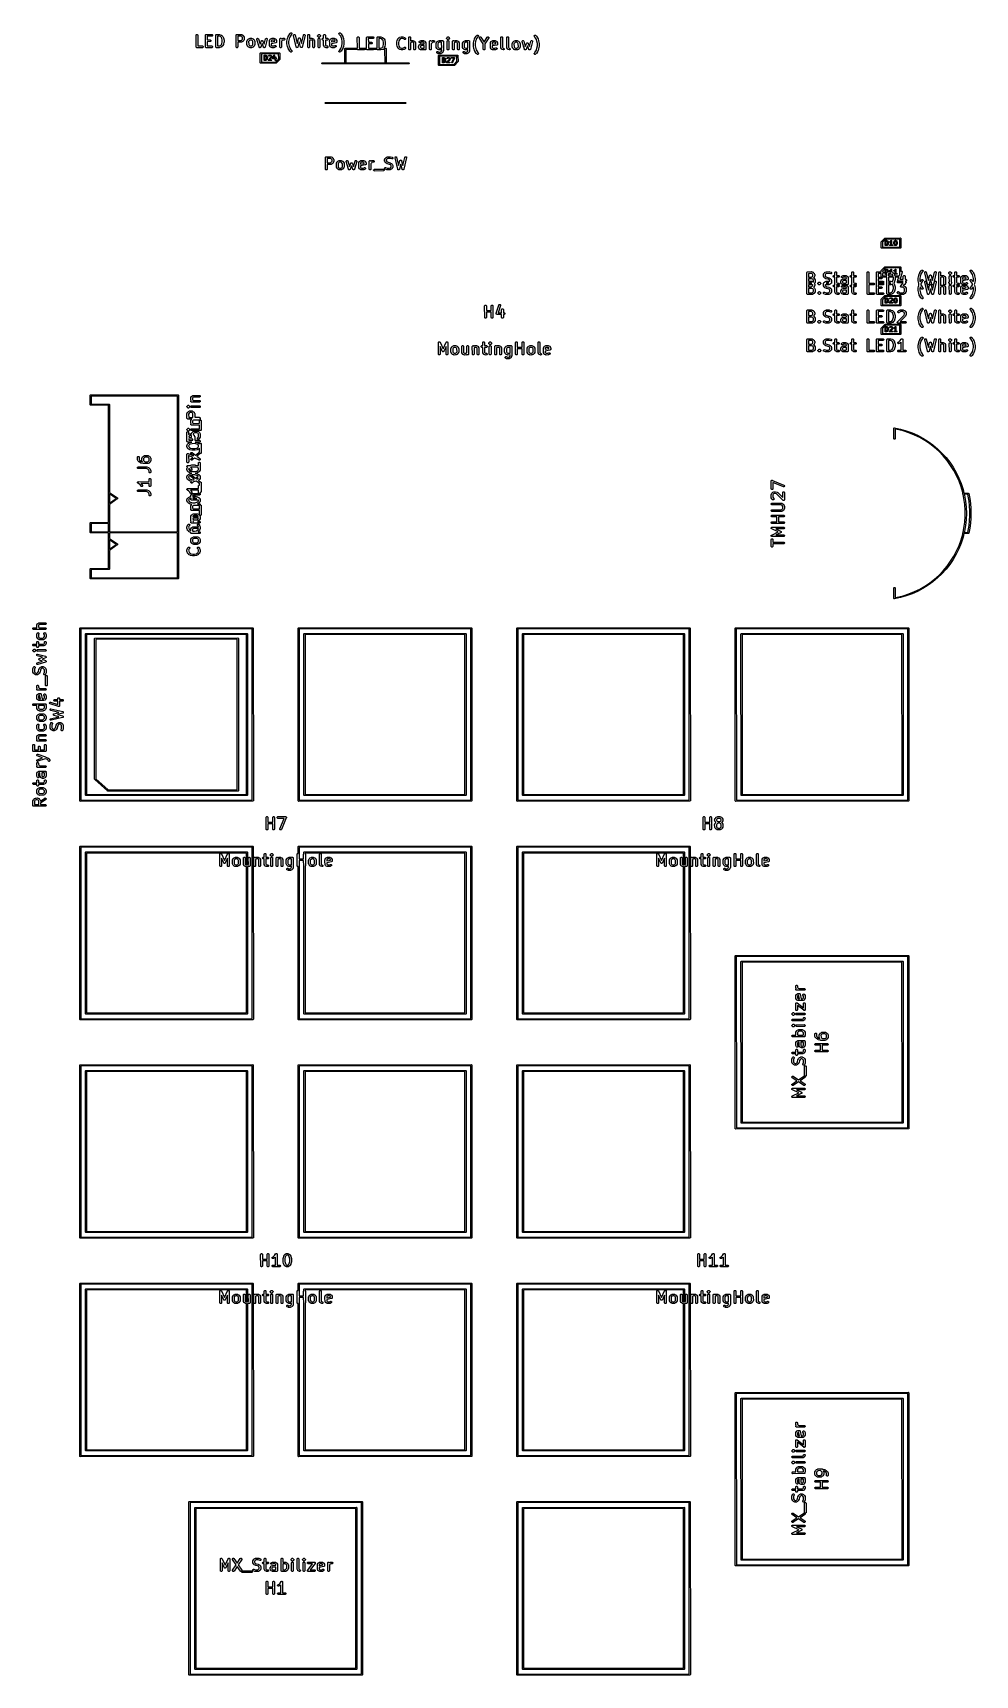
# Model space of a CAD drawing. Extents: x 2.69 to 5.92, y -6.99 to -1.37.
import ezdxf

# ---------------------------------------------------------------- set-up
doc = ezdxf.new("R2010")
doc.units = 0
doc.header["$MEASUREMENT"] = 0
doc.layers.add('BLACK', color=7, linetype='CONTINUOUS')

msp = doc.modelspace()

# ---------------------------------------------------------------- linework, layer by layer
at = {"layer": 'BLACK', "linetype": 'CONTINUOUS'}
for p, q in [((3.2507, -1.375), (3.2508, -1.3744)), ((3.2508, -1.4149), (3.2507, -1.375)), ((3.2508, -1.3744), (3.2512, -1.3734)), ((3.2512, -1.3734), (3.252, -1.3725)), ((3.252, -1.3725), (3.2531, -1.3721)), ((3.2531, -1.3721), (3.2542, -1.3721)), ((3.2542, -1.3721), (3.2553, -1.3725)), ((3.2553, -1.3725), (3.2561, -1.3734)), ((3.2561, -1.3734), (3.2566, -1.3744)), ((3.2566, -1.3744), (3.2566, -1.4115)), ((3.2826, -1.3744), (3.2831, -1.3734)), ((3.2826, -1.375), (3.2826, -1.3744)), ((3.2826, -1.4149), (3.2826, -1.375)), ((3.2831, -1.3734), (3.2839, -1.3725)), ((3.2839, -1.3725), (3.285, -1.3721)), ((3.285, -1.3721), (3.3043, -1.372)), ((3.3049, -1.3779), (3.2884, -1.3779)), ((3.2884, -1.3779), (3.2884, -1.3908)), ((3.2884, -1.3908), (3.2987, -1.3908)), ((3.2992, -1.3966), (3.2885, -1.3967)), ((3.2885, -1.3967), (3.2885, -1.4115)), ((3.2987, -1.3908), (3.2992, -1.3908)), ((3.2992, -1.3908), (3.3003, -1.3913)), ((3.3003, -1.3962), (3.2992, -1.3966)), ((3.3003, -1.3913), (3.3011, -1.3921)), ((3.3011, -1.3954), (3.3003, -1.3962)), ((3.3011, -1.3921), (3.3015, -1.3932)), ((3.3015, -1.3943), (3.3011, -1.3954)), ((3.3015, -1.3932), (3.3015, -1.3943)), ((3.3043, -1.372), (3.3049, -1.3721)), ((3.3049, -1.3721), (3.3059, -1.3725)), ((3.3059, -1.3774), (3.3049, -1.3779)), ((3.3059, -1.3725), (3.3067, -1.3734)), ((3.3067, -1.3766), (3.3059, -1.3774)), ((3.3067, -1.3734), (3.3072, -1.3744)), ((3.3072, -1.3756), (3.3067, -1.3766)), ((3.3072, -1.3744), (3.3072, -1.3756)), ((3.3182, -1.375), (3.3183, -1.3744)), ((3.3183, -1.4149), (3.3182, -1.375)), ((3.3183, -1.3744), (3.3187, -1.3734)), ((3.3187, -1.3734), (3.3195, -1.3725)), ((3.3195, -1.3725), (3.3206, -1.3721)), ((3.3206, -1.3721), (3.3305, -1.372)), ((3.324, -1.3779), (3.3241, -1.4114)), ((3.3299, -1.3779), (3.324, -1.3779)), ((3.3345, -1.3794), (3.3299, -1.3779)), ((3.3305, -1.372), (3.3308, -1.3721)), ((3.3308, -1.3721), (3.3309, -1.3721)), ((3.3309, -1.3721), (3.3309, -1.3721)), ((3.3309, -1.3721), (3.3311, -1.3721)), ((3.3311, -1.3721), (3.3315, -1.3722)), ((3.3315, -1.3722), (3.3371, -1.3741)), ((3.3374, -1.3822), (3.3345, -1.3794)), ((3.3371, -1.3741), (3.3376, -1.3743)), ((3.3389, -1.3852), (3.3374, -1.3822)), ((3.3376, -1.3743), (3.3377, -1.3744)), ((3.3376, -1.4069), (3.3391, -1.4038)), ((3.3377, -1.3744), (3.3378, -1.3744)), ((3.3378, -1.3744), (3.3382, -1.3748)), ((3.3382, -1.3748), (3.3385, -1.3751)), ((3.3385, -1.3751), (3.3385, -1.3751)), ((3.3385, -1.3751), (3.342, -1.3785)), ((3.3407, -1.392), (3.3389, -1.3852)), ((3.3391, -1.4038), (3.3407, -1.3969)), ((3.3407, -1.3969), (3.3407, -1.392)), ((3.342, -1.3785), (3.3422, -1.3788)), ((3.3422, -1.3788), (3.3422, -1.3788)), ((3.3422, -1.3788), (3.3423, -1.3789)), ((3.3423, -1.3789), (3.3424, -1.379)), ((3.3424, -1.379), (3.3425, -1.3793)), ((3.3425, -1.3793), (3.3444, -1.383)), ((3.3444, -1.383), (3.3444, -1.3831)), ((3.3444, -1.3831), (3.3444, -1.3831)), ((3.3444, -1.3831), (3.3445, -1.3832)), ((3.3446, -1.4058), (3.3444, -1.4063)), ((3.3445, -1.3832), (3.3446, -1.3836)), ((3.3446, -1.3836), (3.3446, -1.3839)), ((3.3446, -1.3839), (3.3465, -1.3911)), ((3.3464, -1.3984), (3.3446, -1.4057)), ((3.3446, -1.4057), (3.3446, -1.4057)), ((3.3446, -1.4057), (3.3446, -1.4058)), ((3.3446, -1.4058), (3.3446, -1.4058)), ((3.3465, -1.3981), (3.3464, -1.3984)), ((3.3465, -1.3911), (3.3465, -1.3912)), ((3.3465, -1.3912), (3.3465, -1.3913)), ((3.3465, -1.3913), (3.3465, -1.3914)), ((3.3465, -1.3914), (3.3466, -1.3917)), ((3.3466, -1.3917), (3.3465, -1.392)), ((3.3465, -1.392), (3.3466, -1.3975)), ((3.3466, -1.3977), (3.3465, -1.3981)), ((3.3466, -1.3975), (3.3466, -1.3976)), ((3.3466, -1.3976), (3.3466, -1.3976)), ((3.3466, -1.3976), (3.3466, -1.3977)), ((3.3876, -1.3744), (3.3881, -1.3734)), ((3.3876, -1.375), (3.3876, -1.3744)), ((3.3876, -1.4149), (3.3876, -1.375)), ((3.3881, -1.3734), (3.3889, -1.3725)), ((3.3889, -1.3725), (3.3899, -1.3721)), ((3.3899, -1.3721), (3.4055, -1.372)), ((3.3934, -1.3779), (3.3934, -1.3927)), ((3.4047, -1.3779), (3.3934, -1.3779)), ((3.3934, -1.3927), (3.4049, -1.3927)), ((3.4051, -1.3985), (3.3934, -1.3986)), ((3.3934, -1.3986), (3.3935, -1.4144)), ((3.4074, -1.3792), (3.4047, -1.3779)), ((3.4049, -1.3927), (3.4076, -1.3913)), ((3.4056, -1.3985), (3.4051, -1.3985)), ((3.4051, -1.3985), (3.4051, -1.3985)), ((3.4055, -1.372), (3.4061, -1.3721)), ((3.4061, -1.3985), (3.4056, -1.3985)), ((3.4061, -1.3721), (3.4062, -1.3721)), ((3.4062, -1.3985), (3.4061, -1.3985)), ((3.4062, -1.3721), (3.4063, -1.3721)), ((3.4063, -1.3985), (3.4062, -1.3985)), ((3.4063, -1.3721), (3.4068, -1.3724)), ((3.4068, -1.3983), (3.4063, -1.3985)), ((3.4068, -1.3724), (3.4072, -1.3725)), ((3.4106, -1.3963), (3.4068, -1.3983)), ((3.4072, -1.3725), (3.4072, -1.3726)), ((3.4072, -1.3726), (3.4106, -1.3742)), ((3.4087, -1.3804), (3.4074, -1.3792)), ((3.4076, -1.3913), (3.4088, -1.39)), ((3.4101, -1.3831), (3.4087, -1.3804)), ((3.4088, -1.39), (3.4101, -1.3873)), ((3.4101, -1.3873), (3.4101, -1.3831)), ((3.4106, -1.3742), (3.4108, -1.3744)), ((3.4109, -1.3962), (3.4106, -1.3963)), ((3.4108, -1.3744), (3.4109, -1.3744)), ((3.4109, -1.3744), (3.4109, -1.3745)), ((3.4109, -1.3745), (3.4111, -1.3745)), ((3.411, -1.3961), (3.4109, -1.3962)), ((3.4111, -1.3961), (3.411, -1.3961)), ((3.4111, -1.3745), (3.4113, -1.3748)), ((3.4113, -1.3958), (3.4111, -1.396)), ((3.4111, -1.396), (3.4111, -1.3961)), ((3.4113, -1.3748), (3.4132, -1.3767)), ((3.4132, -1.3939), (3.4113, -1.3958)), ((3.4132, -1.3767), (3.4134, -1.3769)), ((3.4135, -1.3937), (3.4132, -1.3939)), ((3.4134, -1.3769), (3.4135, -1.3769)), ((3.4135, -1.3769), (3.4135, -1.377)), ((3.4135, -1.377), (3.4136, -1.3771)), ((3.4136, -1.3935), (3.4135, -1.3936)), ((3.4135, -1.3936), (3.4135, -1.3937)), ((3.4136, -1.3771), (3.4137, -1.3774)), ((3.4138, -1.3932), (3.4136, -1.3934)), ((3.4136, -1.3934), (3.4136, -1.3935)), ((3.4137, -1.3774), (3.4157, -1.3812)), ((3.4154, -1.3898), (3.4138, -1.3932)), ((3.4155, -1.3898), (3.4154, -1.3898)), ((3.4156, -1.3894), (3.4155, -1.3898)), ((3.4159, -1.3889), (3.4156, -1.3894)), ((3.4157, -1.3812), (3.4159, -1.3817)), ((3.4159, -1.3817), (3.4159, -1.3818)), ((3.4159, -1.3818), (3.4159, -1.3819)), ((3.4159, -1.3819), (3.4159, -1.3825)), ((3.4159, -1.3825), (3.4159, -1.3829)), ((3.4159, -1.3829), (3.4159, -1.3829)), ((3.4159, -1.3829), (3.416, -1.3881)), ((3.416, -1.3881), (3.4159, -1.3887)), ((3.4159, -1.3887), (3.4159, -1.3888)), ((3.4159, -1.3888), (3.4159, -1.3889)), ((3.4251, -1.395), (3.4252, -1.3949)), ((3.4251, -1.3956), (3.4251, -1.395)), ((3.4251, -1.4064), (3.4251, -1.3956)), ((3.4252, -1.3948), (3.4254, -1.3943)), ((3.4252, -1.3949), (3.4252, -1.3948)), ((3.4254, -1.3943), (3.4256, -1.394)), ((3.4256, -1.3939), (3.4272, -1.3905)), ((3.4256, -1.394), (3.4256, -1.3939)), ((3.4272, -1.3905), (3.4274, -1.3903)), ((3.4274, -1.3903), (3.4274, -1.3902)), ((3.4274, -1.3902), (3.4275, -1.3902)), ((3.4275, -1.3902), (3.4276, -1.3901)), ((3.4276, -1.3901), (3.4278, -1.3898)), ((3.4278, -1.3898), (3.4297, -1.3879)), ((3.4297, -1.3879), (3.4299, -1.3877)), ((3.4299, -1.3877), (3.43, -1.3876)), ((3.4299, -1.3877), (3.4299, -1.3877)), ((3.43, -1.3876), (3.4301, -1.3875)), ((3.4301, -1.3875), (3.4305, -1.3874)), ((3.4305, -1.3874), (3.4342, -1.3855)), ((3.4322, -1.3937), (3.4309, -1.3964)), ((3.4309, -1.3964), (3.431, -1.4063)), ((3.4334, -1.3925), (3.4322, -1.3937)), ((3.4361, -1.3911), (3.4334, -1.3925)), ((3.4342, -1.3855), (3.4347, -1.3853)), ((3.4347, -1.3853), (3.4348, -1.3853)), ((3.4348, -1.3853), (3.4349, -1.3852)), ((3.4349, -1.3852), (3.4355, -1.3852)), ((3.4355, -1.3852), (3.4359, -1.3852)), ((3.4359, -1.3852), (3.436, -1.3852)), ((3.436, -1.3852), (3.4411, -1.3852)), ((3.4404, -1.391), (3.4361, -1.3911)), ((3.4431, -1.3923), (3.4404, -1.391)), ((3.4411, -1.3852), (3.4417, -1.3852)), ((3.4417, -1.3852), (3.4418, -1.3853)), ((3.4418, -1.3853), (3.4419, -1.3853)), ((3.4419, -1.3853), (3.4424, -1.3855)), ((3.4424, -1.3855), (3.4428, -1.3857)), ((3.4428, -1.3857), (3.4428, -1.3857)), ((3.4428, -1.3857), (3.4462, -1.3873)), ((3.4443, -1.3935), (3.4431, -1.3923)), ((3.4457, -1.3962), (3.4443, -1.3935)), ((3.4457, -1.4061), (3.4457, -1.3962)), ((3.4462, -1.3873), (3.4465, -1.3875)), ((3.4465, -1.3875), (3.4465, -1.3875)), ((3.4465, -1.3875), (3.4466, -1.3876)), ((3.4466, -1.3876), (3.4467, -1.3877)), ((3.4467, -1.3877), (3.4469, -1.3879)), ((3.4469, -1.3879), (3.4488, -1.3898)), ((3.4488, -1.3898), (3.449, -1.39)), ((3.449, -1.39), (3.4491, -1.3901)), ((3.4491, -1.3901), (3.4491, -1.3901)), ((3.4491, -1.3901), (3.4492, -1.3902)), ((3.4492, -1.3902), (3.4494, -1.3906)), ((3.4494, -1.3906), (3.4513, -1.3943)), ((3.4513, -1.3943), (3.4515, -1.3948)), ((3.4515, -1.3948), (3.4515, -1.3949)), ((3.4515, -1.3949), (3.4515, -1.395)), ((3.4515, -1.395), (3.4515, -1.3955)), ((3.4515, -1.3955), (3.4516, -1.396)), ((3.4516, -1.396), (3.4515, -1.3961)), ((3.4515, -1.3961), (3.4516, -1.4069)), ((3.4588, -1.3884), (3.4589, -1.3872)), ((3.4589, -1.3889), (3.4588, -1.3884)), ((3.4589, -1.3872), (3.4595, -1.3862)), ((3.4664, -1.4148), (3.4589, -1.3889)), ((3.4595, -1.3862), (3.4604, -1.3855)), ((3.4604, -1.3855), (3.4615, -1.3852)), ((3.4615, -1.3852), (3.4627, -1.3853)), ((3.4627, -1.3853), (3.4637, -1.3859)), ((3.4637, -1.3859), (3.4644, -1.3868)), ((3.4644, -1.3868), (3.4697, -1.4053)), ((3.4697, -1.4053), (3.474, -1.3945)), ((3.4767, -1.4035), (3.472, -1.4155)), ((3.474, -1.3945), (3.4743, -1.394)), ((3.4743, -1.3939), (3.4747, -1.3936)), ((3.4743, -1.394), (3.4743, -1.3939)), ((3.4743, -1.394), (3.4743, -1.394)), ((3.4747, -1.3936), (3.4751, -1.3932)), ((3.4751, -1.3931), (3.4756, -1.3929)), ((3.4751, -1.3932), (3.4751, -1.3931)), ((3.4751, -1.3932), (3.4751, -1.3932)), ((3.4756, -1.3929), (3.4761, -1.3927)), ((3.4761, -1.3927), (3.4762, -1.3927)), ((3.4762, -1.3927), (3.4762, -1.3927)), ((3.4762, -1.3927), (3.4768, -1.3927)), ((3.4814, -1.4151), (3.4767, -1.4035)), ((3.4768, -1.3927), (3.4773, -1.3927)), ((3.4773, -1.3927), (3.4773, -1.3927)), ((3.4773, -1.3927), (3.4774, -1.3927)), ((3.4774, -1.3927), (3.4779, -1.3929)), ((3.4779, -1.3929), (3.4784, -1.3931)), ((3.4784, -1.3931), (3.4784, -1.3932)), ((3.4784, -1.3932), (3.4784, -1.3932)), ((3.4784, -1.3932), (3.4788, -1.3936)), ((3.4788, -1.3936), (3.4792, -1.3939)), ((3.4792, -1.3939), (3.4792, -1.394)), ((3.4792, -1.394), (3.4792, -1.394)), ((3.4792, -1.394), (3.4795, -1.3946)), ((3.4795, -1.3946), (3.4796, -1.395)), ((3.4796, -1.395), (3.4796, -1.395)), ((3.4796, -1.395), (3.4838, -1.4053)), ((3.4838, -1.4053), (3.4889, -1.3873)), ((3.4947, -1.3884), (3.4871, -1.4152)), ((3.4889, -1.3873), (3.4891, -1.3868)), ((3.4891, -1.3868), (3.4898, -1.3859)), ((3.4898, -1.3859), (3.4908, -1.3853)), ((3.4908, -1.3853), (3.492, -1.3852)), ((3.492, -1.3852), (3.4931, -1.3855)), ((3.4931, -1.3855), (3.494, -1.3862)), ((3.494, -1.3862), (3.4946, -1.3872)), ((3.4946, -1.3872), (3.4947, -1.3884)), ((3.5019, -1.3937), (3.502, -1.3932)), ((3.5019, -1.4011), (3.5019, -1.3937)), ((3.5019, -1.4012), (3.5019, -1.4011)), ((3.5019, -1.4014), (3.5019, -1.4012)), ((3.502, -1.4083), (3.5019, -1.4014)), ((3.502, -1.393), (3.5023, -1.3924)), ((3.502, -1.3931), (3.502, -1.393)), ((3.502, -1.3932), (3.502, -1.3931)), ((3.5023, -1.3924), (3.5024, -1.3921)), ((3.5024, -1.3921), (3.5025, -1.3921)), ((3.5025, -1.3921), (3.5041, -1.3887)), ((3.5041, -1.3887), (3.5042, -1.3886)), ((3.5042, -1.3885), (3.5044, -1.3882)), ((3.5042, -1.3886), (3.5042, -1.3885)), ((3.5042, -1.3885), (3.5042, -1.3885)), ((3.5044, -1.3882), (3.5047, -1.3879)), ((3.5047, -1.3879), (3.5049, -1.3877)), ((3.5049, -1.3877), (3.5051, -1.3876)), ((3.5051, -1.3876), (3.5053, -1.3874)), ((3.5053, -1.3874), (3.5056, -1.3873)), ((3.5056, -1.3873), (3.5092, -1.3855)), ((3.5089, -1.3922), (3.5078, -1.3945)), ((3.5078, -1.3945), (3.5078, -1.3977)), ((3.5078, -1.3977), (3.5207, -1.3951)), ((3.5239, -1.4004), (3.5078, -1.4037)), ((3.5078, -1.4037), (3.5078, -1.4081)), ((3.5111, -1.3911), (3.5089, -1.3922)), ((3.5092, -1.3855), (3.5097, -1.3853)), ((3.5097, -1.3853), (3.5098, -1.3853)), ((3.5098, -1.3853), (3.5099, -1.3852)), ((3.5099, -1.3852), (3.5104, -1.3852)), ((3.5104, -1.3852), (3.5109, -1.3852)), ((3.5109, -1.3852), (3.5109, -1.3852)), ((3.5109, -1.3852), (3.518, -1.3852)), ((3.5172, -1.391), (3.5111, -1.3911)), ((3.5195, -1.3921), (3.5172, -1.391)), ((3.518, -1.3852), (3.5186, -1.3852)), ((3.5186, -1.3852), (3.5187, -1.3853)), ((3.5187, -1.3853), (3.5188, -1.3853)), ((3.5188, -1.3853), (3.5193, -1.3855)), ((3.5193, -1.3855), (3.5196, -1.3857)), ((3.5207, -1.3944), (3.5195, -1.3921)), ((3.5196, -1.3857), (3.5197, -1.3857)), ((3.5197, -1.3857), (3.5231, -1.3873)), ((3.5207, -1.3951), (3.5207, -1.3944)), ((3.5231, -1.3873), (3.5232, -1.3874)), ((3.5232, -1.3874), (3.5232, -1.3874)), ((3.5232, -1.3874), (3.5233, -1.3875)), ((3.5233, -1.3875), (3.5236, -1.3877)), ((3.5236, -1.3877), (3.5238, -1.3879)), ((3.5238, -1.3879), (3.5241, -1.3882)), ((3.5242, -1.4004), (3.5239, -1.4004)), ((3.5241, -1.3882), (3.5242, -1.3884)), ((3.5242, -1.3884), (3.5243, -1.3885)), ((3.5245, -1.4003), (3.5242, -1.4004)), ((3.5243, -1.3885), (3.5244, -1.3888)), ((3.5244, -1.3888), (3.5263, -1.3924)), ((3.5248, -1.4002), (3.5245, -1.4003)), ((3.525, -1.4001), (3.5248, -1.4002)), ((3.5253, -1.3999), (3.525, -1.4001)), ((3.5255, -1.3997), (3.5253, -1.3999)), ((3.5257, -1.3996), (3.5255, -1.3997)), ((3.5259, -1.3993), (3.5257, -1.3996)), ((3.5261, -1.3991), (3.5259, -1.3993)), ((3.5262, -1.3989), (3.5261, -1.3991)), ((3.5264, -1.3986), (3.5262, -1.3989)), ((3.5263, -1.3924), (3.5265, -1.393)), ((3.5265, -1.3981), (3.5264, -1.3983)), ((3.5264, -1.3983), (3.5264, -1.3986)), ((3.5265, -1.393), (3.5265, -1.3931)), ((3.5265, -1.3931), (3.5265, -1.3932)), ((3.5265, -1.3932), (3.5265, -1.3937)), ((3.5265, -1.3937), (3.5266, -1.3941)), ((3.5266, -1.3941), (3.5265, -1.3942)), ((3.5265, -1.3942), (3.5266, -1.3975)), ((3.5266, -1.3975), (3.5265, -1.3981)), ((3.5266, -1.3975), (3.5266, -1.3975)), ((3.5266, -1.3975), (3.5266, -1.3975)), ((3.5266, -1.3975), (3.5266, -1.3975)), ((3.5375, -1.3881), (3.5376, -1.3875)), ((3.5376, -1.4149), (3.5375, -1.3881)), ((3.5376, -1.3875), (3.538, -1.3865)), ((3.538, -1.3865), (3.5389, -1.3857)), ((3.5389, -1.3857), (3.5399, -1.3852)), ((3.5399, -1.3852), (3.5411, -1.3852)), ((3.5411, -1.3852), (3.5421, -1.3857)), ((3.5421, -1.3857), (3.543, -1.3865)), ((3.543, -1.3865), (3.5433, -1.3872)), ((3.5433, -1.3872), (3.5467, -1.3855)), ((3.5447, -1.3937), (3.5434, -1.3964)), ((3.5434, -1.3964), (3.5434, -1.4144)), ((3.5459, -1.3925), (3.5447, -1.3937)), ((3.5486, -1.3911), (3.5459, -1.3925)), ((3.5467, -1.3855), (3.5472, -1.3853)), ((3.5472, -1.3853), (3.5473, -1.3853)), ((3.5473, -1.3853), (3.5474, -1.3852)), ((3.5474, -1.3852), (3.548, -1.3852)), ((3.548, -1.3852), (3.5484, -1.3852)), ((3.5484, -1.3852), (3.5484, -1.3852)), ((3.5484, -1.3852), (3.5517, -1.3852)), ((3.5523, -1.391), (3.5486, -1.3911)), ((3.5517, -1.3852), (3.5523, -1.3852)), ((3.5523, -1.3852), (3.5534, -1.3857)), ((3.5534, -1.3906), (3.5523, -1.391)), ((3.5534, -1.3857), (3.5542, -1.3865)), ((3.5542, -1.3898), (3.5534, -1.3906)), ((3.5542, -1.3865), (3.5546, -1.3875)), ((3.5546, -1.3887), (3.5542, -1.3898)), ((3.5546, -1.3875), (3.5546, -1.3887)), ((3.5619, -1.3956), (3.562, -1.395)), ((3.562, -1.4029), (3.5619, -1.3956)), ((3.5619, -1.3956), (3.5619, -1.3956)), ((3.5619, -1.3956), (3.5619, -1.3956)), ((3.5619, -1.3956), (3.5619, -1.3956)), ((3.5619, -1.4031), (3.562, -1.4029)), ((3.562, -1.4037), (3.5619, -1.4031)), ((3.562, -1.395), (3.5621, -1.3948)), ((3.5638, -1.4127), (3.562, -1.4037)), ((3.562, -1.4037), (3.562, -1.4037)), ((3.562, -1.4037), (3.562, -1.4037)), ((3.562, -1.4037), (3.562, -1.4037)), ((3.5621, -1.3948), (3.5638, -1.3857)), ((3.5638, -1.3857), (3.564, -1.3851)), ((3.564, -1.3851), (3.5641, -1.385)), ((3.5641, -1.385), (3.5658, -1.3797)), ((3.5658, -1.3797), (3.5661, -1.3792)), ((3.5661, -1.3792), (3.5662, -1.379)), ((3.5662, -1.379), (3.5679, -1.3755)), ((3.5695, -1.3873), (3.5678, -1.3962)), ((3.5678, -1.3962), (3.5678, -1.4031)), ((3.5678, -1.4031), (3.5696, -1.4119)), ((3.5679, -1.3755), (3.5682, -1.3751)), ((3.5682, -1.3751), (3.5683, -1.375)), ((3.5683, -1.375), (3.5718, -1.3696)), ((3.5712, -1.382), (3.5695, -1.3872)), ((3.5695, -1.3872), (3.5695, -1.3873)), ((3.5713, -1.3819), (3.5712, -1.382)), ((3.5729, -1.3786), (3.5713, -1.3819)), ((3.5718, -1.3696), (3.5722, -1.3692)), ((3.5718, -1.3696), (3.5718, -1.3696)), ((3.5718, -1.3696), (3.5718, -1.3696)), ((3.5718, -1.3696), (3.5718, -1.3696)), ((3.5722, -1.3692), (3.5723, -1.369)), ((3.5723, -1.369), (3.574, -1.3673)), ((3.5764, -1.3733), (3.5729, -1.3785)), ((3.5729, -1.3785), (3.5729, -1.3786)), ((3.574, -1.3673), (3.5745, -1.3669)), ((3.5745, -1.3669), (3.5755, -1.3665)), ((3.5755, -1.3665), (3.5767, -1.3665)), ((3.5786, -1.371), (3.5764, -1.3733)), ((3.5767, -1.3665), (3.5778, -1.3669)), ((3.5778, -1.3669), (3.5786, -1.3677)), ((3.5786, -1.3677), (3.579, -1.3688)), ((3.579, -1.3699), (3.5786, -1.371)), ((3.579, -1.3688), (3.579, -1.3699)), ((3.5844, -1.3751), (3.5846, -1.374)), ((3.5845, -1.3757), (3.5844, -1.3751)), ((3.5939, -1.4149), (3.5845, -1.3757)), ((3.5846, -1.374), (3.5852, -1.373)), ((3.5852, -1.373), (3.5861, -1.3723)), ((3.5861, -1.3723), (3.5873, -1.372)), ((3.5873, -1.372), (3.5884, -1.3722)), ((3.5884, -1.3722), (3.5894, -1.3728)), ((3.5894, -1.3728), (3.59, -1.3738)), ((3.59, -1.3738), (3.5969, -1.4024)), ((3.5969, -1.4024), (3.6014, -1.3855)), ((3.6042, -1.3976), (3.5996, -1.4151)), ((3.6014, -1.3853), (3.6015, -1.3852)), ((3.6014, -1.3855), (3.6014, -1.3853)), ((3.6014, -1.3853), (3.6014, -1.3853)), ((3.6015, -1.3852), (3.6016, -1.3849)), ((3.6016, -1.3849), (3.6018, -1.3846)), ((3.6018, -1.3846), (3.602, -1.3843)), ((3.602, -1.3843), (3.6022, -1.3842)), ((3.6022, -1.3842), (3.6023, -1.384)), ((3.6023, -1.384), (3.6026, -1.3838)), ((3.6026, -1.3838), (3.6029, -1.3836)), ((3.6029, -1.3836), (3.6031, -1.3835)), ((3.6031, -1.3835), (3.6033, -1.3834)), ((3.6033, -1.3834), (3.6037, -1.3834)), ((3.6037, -1.3834), (3.604, -1.3833)), ((3.604, -1.3833), (3.6042, -1.3833)), ((3.6042, -1.3833), (3.6044, -1.3833)), ((3.6089, -1.415), (3.6042, -1.3976)), ((3.6044, -1.3833), (3.6048, -1.3834)), ((3.6048, -1.3834), (3.6052, -1.3834)), ((3.6052, -1.3834), (3.6054, -1.3835)), ((3.6054, -1.3835), (3.6055, -1.3836)), ((3.6055, -1.3836), (3.6058, -1.3838)), ((3.6058, -1.3838), (3.6062, -1.384)), ((3.6062, -1.384), (3.6063, -1.3842)), ((3.6063, -1.3842), (3.6065, -1.3843)), ((3.6065, -1.3843), (3.6066, -1.3846)), ((3.6066, -1.3846), (3.6069, -1.3849)), ((3.6069, -1.3849), (3.6069, -1.3851)), ((3.6069, -1.3851), (3.607, -1.3853)), ((3.607, -1.3853), (3.6071, -1.3857)), ((3.6071, -1.3857), (3.6116, -1.4024)), ((3.6116, -1.4024), (3.6182, -1.3743)), ((3.6241, -1.3751), (3.6146, -1.415)), ((3.6182, -1.3743), (3.6184, -1.3738)), ((3.6184, -1.3738), (3.6191, -1.3728)), ((3.6191, -1.3728), (3.6201, -1.3722)), ((3.6201, -1.3722), (3.6212, -1.372)), ((3.6212, -1.372), (3.6223, -1.3723)), ((3.6223, -1.3723), (3.6233, -1.373)), ((3.6233, -1.373), (3.6239, -1.374)), ((3.6239, -1.374), (3.6241, -1.3751)), ((3.6332, -1.3744), (3.6337, -1.3734)), ((3.6332, -1.375), (3.6332, -1.3744)), ((3.6332, -1.4149), (3.6332, -1.375)), ((3.6337, -1.3734), (3.6345, -1.3725)), ((3.6345, -1.3725), (3.6355, -1.3721)), ((3.6355, -1.3721), (3.6367, -1.3721)), ((3.6367, -1.3721), (3.6377, -1.3725)), ((3.6377, -1.3725), (3.6386, -1.3734)), ((3.6386, -1.3734), (3.639, -1.3744)), ((3.639, -1.3744), (3.639, -1.3862)), ((3.639, -1.3862), (3.6404, -1.3855)), ((3.6396, -1.3925), (3.639, -1.3931)), ((3.639, -1.3931), (3.6391, -1.4144)), ((3.6423, -1.3911), (3.6396, -1.3925)), ((3.6404, -1.3855), (3.641, -1.3853)), ((3.641, -1.3853), (3.6411, -1.3853)), ((3.6411, -1.3853), (3.6412, -1.3852)), ((3.6412, -1.3852), (3.6417, -1.3852)), ((3.6417, -1.3852), (3.6421, -1.3852)), ((3.6421, -1.3852), (3.6422, -1.3852)), ((3.6422, -1.3852), (3.6474, -1.3852)), ((3.6466, -1.391), (3.6423, -1.3911)), ((3.6489, -1.3921), (3.6466, -1.391)), ((3.6474, -1.3852), (3.6479, -1.3852)), ((3.6479, -1.3852), (3.648, -1.3853)), ((3.648, -1.3853), (3.6481, -1.3853)), ((3.6481, -1.3853), (3.6486, -1.3855)), ((3.6486, -1.3855), (3.649, -1.3857)), ((3.65, -1.3943), (3.6489, -1.3921)), ((3.649, -1.3857), (3.649, -1.3857)), ((3.649, -1.3857), (3.6524, -1.3873)), ((3.6501, -1.4149), (3.65, -1.3943)), ((3.6524, -1.3873), (3.6525, -1.3874)), ((3.6525, -1.3874), (3.6526, -1.3874)), ((3.6526, -1.3874), (3.6526, -1.3875)), ((3.6526, -1.3875), (3.6529, -1.3877)), ((3.6529, -1.3877), (3.6532, -1.3879)), ((3.6532, -1.3879), (3.6534, -1.3882)), ((3.6534, -1.3882), (3.6535, -1.3884)), ((3.6535, -1.3884), (3.6537, -1.3885)), ((3.6537, -1.3885), (3.6538, -1.3888)), ((3.6538, -1.3888), (3.6556, -1.3924)), ((3.6556, -1.3924), (3.6558, -1.393)), ((3.6558, -1.393), (3.6558, -1.3931)), ((3.6558, -1.3931), (3.6559, -1.3932)), ((3.6559, -1.3932), (3.6559, -1.3937)), ((3.6559, -1.3937), (3.6559, -1.3941)), ((3.6559, -1.3941), (3.6559, -1.3942)), ((3.6559, -1.3942), (3.6559, -1.4144)), ((3.667, -1.3763), (3.6674, -1.3752)), ((3.667, -1.3774), (3.667, -1.3763)), ((3.6674, -1.3785), (3.667, -1.3774)), ((3.6674, -1.3752), (3.6696, -1.3729)), ((3.6678, -1.379), (3.6674, -1.3785)), ((3.6701, -1.3812), (3.6678, -1.379)), ((3.6688, -1.3875), (3.6693, -1.3865)), ((3.6688, -1.3881), (3.6688, -1.3875)), ((3.6688, -1.4149), (3.6688, -1.3881)), ((3.6693, -1.3865), (3.6701, -1.3857)), ((3.6696, -1.3729), (3.6701, -1.3725)), ((3.6701, -1.3725), (3.6712, -1.3721)), ((3.6712, -1.3816), (3.6701, -1.3812)), ((3.6701, -1.3857), (3.6712, -1.3852)), ((3.6712, -1.3721), (3.6723, -1.3721)), ((3.6723, -1.3816), (3.6712, -1.3816)), ((3.6712, -1.3816), (3.6712, -1.3816)), ((3.6712, -1.3852), (3.6723, -1.3852)), ((3.6723, -1.3721), (3.6723, -1.3721)), ((3.6723, -1.3721), (3.6734, -1.3725)), ((3.6734, -1.3812), (3.6723, -1.3816)), ((3.6723, -1.3816), (3.6723, -1.3816)), ((3.6723, -1.3852), (3.6734, -1.3857)), ((3.6734, -1.3725), (3.6757, -1.3748)), ((3.6738, -1.3808), (3.6734, -1.3812)), ((3.6734, -1.3857), (3.6742, -1.3865)), ((3.6761, -1.3785), (3.6738, -1.3808)), ((3.6742, -1.3865), (3.6746, -1.3875)), ((3.6746, -1.3875), (3.6747, -1.4144)), ((3.6757, -1.3748), (3.6761, -1.3752)), ((3.6761, -1.3752), (3.6763, -1.3758)), ((3.6765, -1.3774), (3.6761, -1.3785)), ((3.6763, -1.3758), (3.6765, -1.3763)), ((3.6765, -1.3763), (3.6765, -1.3774)), ((3.682, -1.3875), (3.6824, -1.3865)), ((3.682, -1.3887), (3.682, -1.3875)), ((3.6824, -1.3898), (3.682, -1.3887)), ((3.6824, -1.3865), (3.6832, -1.3857)), ((3.6832, -1.3906), (3.6824, -1.3898)), ((3.6832, -1.3857), (3.6843, -1.3852)), ((3.6843, -1.391), (3.6832, -1.3906)), ((3.6843, -1.3852), (3.6875, -1.3852)), ((3.6849, -1.3911), (3.6843, -1.391)), ((3.6875, -1.3911), (3.6849, -1.3911)), ((3.6875, -1.375), (3.6876, -1.3744)), ((3.6875, -1.3852), (3.6875, -1.375)), ((3.6876, -1.4083), (3.6875, -1.3911)), ((3.6876, -1.3744), (3.688, -1.3734)), ((3.688, -1.3734), (3.6888, -1.3725)), ((3.6888, -1.3725), (3.6899, -1.3721)), ((3.6899, -1.3721), (3.6911, -1.3721)), ((3.6911, -1.3721), (3.6921, -1.3725)), ((3.6921, -1.3725), (3.6929, -1.3734)), ((3.6929, -1.3734), (3.6934, -1.3744)), ((3.6934, -1.3744), (3.6934, -1.3852)), ((3.6934, -1.3852), (3.6999, -1.3852)), ((3.7004, -1.391), (3.6934, -1.391)), ((3.6934, -1.391), (3.6934, -1.4081)), ((3.6999, -1.3852), (3.7004, -1.3852)), ((3.7004, -1.3852), (3.7015, -1.3857)), ((3.7015, -1.3906), (3.7004, -1.391)), ((3.7015, -1.3857), (3.7023, -1.3865)), ((3.7023, -1.3898), (3.7015, -1.3906)), ((3.7023, -1.3865), (3.7027, -1.3875)), ((3.7027, -1.3887), (3.7023, -1.3898)), ((3.7027, -1.3875), (3.7027, -1.3887)), ((3.7081, -1.3937), (3.7082, -1.3932)), ((3.7082, -1.4011), (3.7081, -1.3937)), ((3.7081, -1.4012), (3.7082, -1.4011)), ((3.7082, -1.4014), (3.7081, -1.4012)), ((3.7082, -1.3931), (3.7083, -1.393)), ((3.7082, -1.3932), (3.7082, -1.3931)), ((3.7082, -1.4083), (3.7082, -1.4014)), ((3.7083, -1.393), (3.7085, -1.3924)), ((3.7085, -1.3924), (3.7086, -1.3921)), ((3.7086, -1.3921), (3.7087, -1.3921)), ((3.7087, -1.3921), (3.7103, -1.3887)), ((3.7103, -1.3887), (3.7104, -1.3886)), ((3.7104, -1.3886), (3.7104, -1.3885)), ((3.7104, -1.3885), (3.7105, -1.3885)), ((3.7105, -1.3885), (3.7106, -1.3882)), ((3.7106, -1.3882), (3.7109, -1.3879)), ((3.7109, -1.3879), (3.7112, -1.3877)), ((3.7112, -1.3877), (3.7114, -1.3876)), ((3.7114, -1.3876), (3.7115, -1.3874)), ((3.7115, -1.3874), (3.7118, -1.3873)), ((3.7118, -1.3873), (3.7154, -1.3855)), ((3.7151, -1.3922), (3.714, -1.3945)), ((3.714, -1.3945), (3.714, -1.3977)), ((3.714, -1.3977), (3.7269, -1.3951)), ((3.7301, -1.4004), (3.714, -1.4037)), ((3.714, -1.4037), (3.714, -1.4081)), ((3.7173, -1.3911), (3.7151, -1.3922)), ((3.7154, -1.3855), (3.7159, -1.3853)), ((3.7159, -1.3853), (3.716, -1.3853)), ((3.716, -1.3853), (3.7161, -1.3852)), ((3.7161, -1.3852), (3.7167, -1.3852)), ((3.7167, -1.3852), (3.7171, -1.3852)), ((3.7171, -1.3852), (3.7172, -1.3852)), ((3.7172, -1.3852), (3.7242, -1.3852)), ((3.7234, -1.391), (3.7173, -1.3911)), ((3.7258, -1.3921), (3.7234, -1.391)), ((3.7242, -1.3852), (3.7248, -1.3852)), ((3.7248, -1.3852), (3.7249, -1.3853)), ((3.7249, -1.3853), (3.725, -1.3853)), ((3.725, -1.3853), (3.7255, -1.3855)), ((3.7255, -1.3855), (3.7259, -1.3857)), ((3.7269, -1.3944), (3.7258, -1.3921)), ((3.7259, -1.3857), (3.7259, -1.3857)), ((3.7259, -1.3857), (3.7293, -1.3873)), ((3.7269, -1.3951), (3.7269, -1.3944)), ((3.7293, -1.3873), (3.7294, -1.3874)), ((3.7294, -1.3874), (3.7294, -1.3874)), ((3.7294, -1.3874), (3.7295, -1.3875)), ((3.7295, -1.3875), (3.7298, -1.3877)), ((3.7298, -1.3877), (3.73, -1.3879)), ((3.73, -1.3879), (3.7303, -1.3882)), ((3.7304, -1.4004), (3.7301, -1.4004)), ((3.7303, -1.3882), (3.7304, -1.3884)), ((3.7304, -1.3884), (3.7305, -1.3885)), ((3.7307, -1.4003), (3.7304, -1.4004)), ((3.7305, -1.3885), (3.7306, -1.3888)), ((3.7306, -1.3888), (3.7325, -1.3924)), ((3.731, -1.4002), (3.7307, -1.4003)), ((3.7312, -1.4001), (3.731, -1.4002)), ((3.7315, -1.3999), (3.7312, -1.4001)), ((3.7317, -1.3997), (3.7315, -1.3999)), ((3.7319, -1.3996), (3.7317, -1.3997)), ((3.7321, -1.3993), (3.7319, -1.3996)), ((3.7323, -1.3991), (3.7321, -1.3993)), ((3.7324, -1.3989), (3.7323, -1.3991)), ((3.7326, -1.3986), (3.7324, -1.3989)), ((3.7325, -1.3924), (3.7327, -1.393)), ((3.7327, -1.3981), (3.7326, -1.3983)), ((3.7326, -1.3983), (3.7326, -1.3986)), ((3.7327, -1.393), (3.7327, -1.3931)), ((3.7327, -1.3931), (3.7327, -1.3932)), ((3.7327, -1.3932), (3.7327, -1.3937)), ((3.7327, -1.3937), (3.7328, -1.3941)), ((3.7328, -1.3975), (3.7327, -1.3981)), ((3.7328, -1.3941), (3.7328, -1.3942)), ((3.7328, -1.3942), (3.7328, -1.3975)), ((3.7328, -1.3975), (3.7328, -1.3975)), ((3.7328, -1.3975), (3.7328, -1.3975)), ((3.7328, -1.3975), (3.7328, -1.3975)), ((3.7401, -1.3688), (3.7405, -1.3677)), ((3.7401, -1.3699), (3.7401, -1.3688)), ((3.7405, -1.371), (3.7401, -1.3699)), ((3.7405, -1.3677), (3.7413, -1.3669)), ((3.7409, -1.3715), (3.7405, -1.371)), ((3.7424, -1.373), (3.7409, -1.3715)), ((3.7413, -1.3669), (3.7424, -1.3665)), ((3.7424, -1.3665), (3.7435, -1.3665)), ((3.7459, -1.3781), (3.7424, -1.373)), ((3.7435, -1.3665), (3.7446, -1.3669)), ((3.7446, -1.3669), (3.7469, -1.3692)), ((3.746, -1.3782), (3.7459, -1.3781)), ((3.7477, -1.3815), (3.746, -1.3782)), ((3.7469, -1.3692), (3.7469, -1.3692)), ((3.7469, -1.3692), (3.7469, -1.3692)), ((3.7469, -1.3692), (3.7469, -1.3692)), ((3.7469, -1.3692), (3.7473, -1.3696)), ((3.7473, -1.3696), (3.7474, -1.3698)), ((3.7474, -1.3698), (3.7511, -1.3752)), ((3.7477, -1.3816), (3.7477, -1.3815)), ((3.7494, -1.3867), (3.7477, -1.3816)), ((3.7494, -1.3868), (3.7494, -1.3867)), ((3.7513, -1.3957), (3.7494, -1.3868)), ((3.7496, -1.4114), (3.7513, -1.4026)), ((3.7511, -1.3752), (3.7513, -1.3757)), ((3.7513, -1.3757), (3.7514, -1.3759)), ((3.7513, -1.4026), (3.7513, -1.3957)), ((3.7514, -1.3759), (3.7531, -1.3793)), ((3.7531, -1.3793), (3.7533, -1.3798)), ((3.7533, -1.3798), (3.7533, -1.38)), ((3.7533, -1.38), (3.7551, -1.3853)), ((3.7551, -1.3853), (3.7553, -1.3859)), ((3.757, -1.4039), (3.7552, -1.4131)), ((3.7553, -1.3859), (3.7553, -1.386)), ((3.7553, -1.386), (3.7571, -1.395)), ((3.7571, -1.4037), (3.757, -1.4039)), ((3.7571, -1.395), (3.7571, -1.395)), ((3.7571, -1.395), (3.7571, -1.395)), ((3.7571, -1.395), (3.7571, -1.395)), ((3.7571, -1.395), (3.7572, -1.3956)), ((3.7572, -1.3956), (3.7571, -1.3959)), ((3.7571, -1.3959), (3.7572, -1.4031)), ((3.7572, -1.4031), (3.7571, -1.4037)), ((3.7572, -1.4031), (3.7572, -1.4031)), ((3.7572, -1.4031), (3.7572, -1.4031)), ((3.7572, -1.4031), (3.7572, -1.4031)), ((3.8028, -1.3829), (3.8029, -1.3823)), ((3.8029, -1.4194), (3.8028, -1.3829)), ((3.8029, -1.3823), (3.8033, -1.3812)), ((3.8033, -1.3812), (3.8041, -1.3804)), ((3.8041, -1.3804), (3.8052, -1.38)), ((3.8052, -1.38), (3.8064, -1.38)), ((3.8064, -1.38), (3.8074, -1.3804)), ((3.8074, -1.3804), (3.8082, -1.3812)), ((3.8082, -1.3812), (3.8087, -1.3823)), ((3.8087, -1.3823), (3.8087, -1.4193)), ((3.8347, -1.3823), (3.8352, -1.3812)), ((3.8347, -1.3829), (3.8347, -1.3823)), ((3.8347, -1.4194), (3.8347, -1.3829)), ((3.8352, -1.3812), (3.836, -1.3804)), ((3.836, -1.3804), (3.8371, -1.38)), ((3.8371, -1.38), (3.8564, -1.3799)), ((3.857, -1.3858), (3.8405, -1.3858)), ((3.8405, -1.3858), (3.8406, -1.3987)), ((3.8406, -1.3987), (3.8508, -1.3987)), ((3.8513, -1.4045), (3.8406, -1.4046)), ((3.8406, -1.4046), (3.8406, -1.4193)), ((3.8508, -1.3987), (3.8513, -1.3987)), ((3.8513, -1.3987), (3.8524, -1.3992)), ((3.8524, -1.4041), (3.8513, -1.4045)), ((3.8524, -1.3992), (3.8532, -1.4)), ((3.8532, -1.4033), (3.8524, -1.4041)), ((3.8532, -1.4), (3.8537, -1.401)), ((3.8537, -1.4022), (3.8532, -1.4033)), ((3.8537, -1.401), (3.8537, -1.4022)), ((3.8564, -1.3799), (3.857, -1.38)), ((3.857, -1.38), (3.858, -1.3804)), ((3.858, -1.3853), (3.857, -1.3858)), ((3.858, -1.3804), (3.8588, -1.3812)), ((3.8588, -1.3845), (3.858, -1.3853)), ((3.8588, -1.3812), (3.8593, -1.3823)), ((3.8593, -1.3834), (3.8588, -1.3845)), ((3.8593, -1.3823), (3.8593, -1.3834)), ((3.8703, -1.3829), (3.8704, -1.3823)), ((3.8704, -1.4193), (3.8703, -1.3829)), ((3.8704, -1.3823), (3.8708, -1.3812)), ((3.8708, -1.3812), (3.8716, -1.3804)), ((3.8716, -1.3804), (3.8727, -1.38)), ((3.8727, -1.38), (3.8826, -1.3799)), ((3.8762, -1.3858), (3.8762, -1.4193)), ((3.882, -1.3858), (3.8762, -1.3858)), ((3.8866, -1.3873), (3.882, -1.3858)), ((3.8826, -1.3799), (3.8829, -1.3799)), ((3.8829, -1.3799), (3.883, -1.3799)), ((3.883, -1.3799), (3.8831, -1.38)), ((3.8831, -1.38), (3.8832, -1.38)), ((3.8832, -1.38), (3.8836, -1.3801)), ((3.8836, -1.3801), (3.8892, -1.3819)), ((3.8895, -1.3901), (3.8866, -1.3873)), ((3.8892, -1.3819), (3.8897, -1.3822)), ((3.8911, -1.3931), (3.8895, -1.3901)), ((3.8897, -1.3822), (3.8898, -1.3822)), ((3.8898, -1.3822), (3.8899, -1.3823)), ((3.8899, -1.3823), (3.8903, -1.3827)), ((3.8903, -1.3827), (3.8906, -1.3829)), ((3.8906, -1.3829), (3.8906, -1.383)), ((3.8906, -1.383), (3.8941, -1.3864)), ((3.8928, -1.3999), (3.8911, -1.3931)), ((3.8912, -1.4116), (3.8929, -1.4048)), ((3.8929, -1.4048), (3.8928, -1.3999)), ((3.8941, -1.3864), (3.8943, -1.3866)), ((3.8943, -1.3866), (3.8943, -1.3867)), ((3.8943, -1.3867), (3.8944, -1.3867)), ((3.8944, -1.3867), (3.8945, -1.3869)), ((3.8945, -1.3869), (3.8946, -1.3872)), ((3.8946, -1.3872), (3.8965, -1.3909)), ((3.8965, -1.3909), (3.8965, -1.391)), ((3.8965, -1.391), (3.8966, -1.391)), ((3.8966, -1.391), (3.8966, -1.391)), ((3.8966, -1.391), (3.8967, -1.3915)), ((3.8967, -1.3915), (3.8968, -1.3918)), ((3.8968, -1.3918), (3.8986, -1.399)), ((3.8986, -1.399), (3.8986, -1.3991)), ((3.8986, -1.3991), (3.8987, -1.3992)), ((3.8987, -1.3992), (3.8987, -1.3992)), ((3.8987, -1.3992), (3.8987, -1.3996)), ((3.8987, -1.3996), (3.8987, -1.3999)), ((3.8987, -1.3999), (3.8987, -1.4054)), ((3.8987, -1.4054), (3.8987, -1.4055)), ((3.8987, -1.4055), (3.8987, -1.4055)), ((3.8987, -1.4055), (3.8987, -1.4056)), ((3.8987, -1.4056), (3.8987, -1.4059)), ((3.9378, -1.3995), (3.9379, -1.3992)), ((3.9378, -1.3996), (3.9378, -1.3995)), ((3.9378, -1.3997), (3.9378, -1.3996)), ((3.9378, -1.3996), (3.9378, -1.3996)), ((3.9379, -1.4052), (3.9378, -1.3997)), ((3.9378, -1.4055), (3.9379, -1.4052)), ((3.9379, -1.4059), (3.9378, -1.4055)), ((3.9379, -1.3992), (3.938, -1.3989)), ((3.9379, -1.4059), (3.9379, -1.4059)), ((3.938, -1.3989), (3.9398, -1.3915)), ((3.9398, -1.3914), (3.94, -1.391)), ((3.9398, -1.3915), (3.9398, -1.3914)), ((3.9398, -1.3915), (3.9398, -1.3915)), ((3.9398, -1.3915), (3.9398, -1.3915)), ((3.94, -1.391), (3.9401, -1.3908)), ((3.9401, -1.3908), (3.9419, -1.3872)), ((3.9419, -1.3872), (3.942, -1.3869)), ((3.942, -1.3869), (3.9421, -1.3869)), ((3.9421, -1.3868), (3.9422, -1.3867)), ((3.9421, -1.3869), (3.9421, -1.3868)), ((3.9422, -1.3867), (3.9425, -1.3864)), ((3.9425, -1.3864), (3.9462, -1.3827)), ((3.9453, -1.3935), (3.9437, -1.4003)), ((3.9437, -1.4003), (3.9437, -1.4052)), ((3.9437, -1.4052), (3.9455, -1.412)), ((3.9468, -1.3903), (3.9453, -1.3935)), ((3.9462, -1.3827), (3.9466, -1.3823)), ((3.9466, -1.3823), (3.9467, -1.3822)), ((3.9467, -1.3822), (3.9468, -1.3822)), ((3.9468, -1.3822), (3.9473, -1.382)), ((3.9498, -1.3873), (3.9468, -1.3903)), ((3.9473, -1.382), (3.9477, -1.3818)), ((3.9477, -1.3818), (3.9478, -1.3818)), ((3.9478, -1.3818), (3.9529, -1.3801)), ((3.9542, -1.3858), (3.9498, -1.3873)), ((3.9529, -1.3801), (3.9532, -1.38)), ((3.9532, -1.38), (3.9533, -1.38)), ((3.9533, -1.38), (3.9534, -1.38)), ((3.9534, -1.38), (3.9535, -1.3799)), ((3.9535, -1.3799), (3.9539, -1.38)), ((3.9539, -1.38), (3.9576, -1.3799)), ((3.957, -1.3858), (3.9542, -1.3858)), ((3.9616, -1.3873), (3.957, -1.3858)), ((3.9576, -1.3799), (3.9579, -1.3799)), ((3.9579, -1.3799), (3.958, -1.3799)), ((3.958, -1.3799), (3.9581, -1.38)), ((3.9581, -1.38), (3.9582, -1.38)), ((3.9582, -1.38), (3.9586, -1.3801)), ((3.9586, -1.3801), (3.9642, -1.3819)), ((3.9635, -1.3891), (3.9616, -1.3873)), ((3.9646, -1.3895), (3.9635, -1.3891)), ((3.9642, -1.3819), (3.9647, -1.3822)), ((3.9657, -1.3895), (3.9646, -1.3895)), ((3.9647, -1.3822), (3.9648, -1.3822)), ((3.9648, -1.3822), (3.9649, -1.3823)), ((3.9649, -1.3823), (3.9653, -1.3827)), ((3.9653, -1.3827), (3.9656, -1.3829)), ((3.9656, -1.3829), (3.9656, -1.383)), ((3.9656, -1.383), (3.9672, -1.3845)), ((3.9668, -1.3891), (3.9657, -1.3895)), ((3.9676, -1.3883), (3.9668, -1.3891)), ((3.9672, -1.3845), (3.9676, -1.385)), ((3.9676, -1.385), (3.968, -1.386)), ((3.968, -1.3872), (3.9676, -1.3883)), ((3.968, -1.386), (3.968, -1.3872)), ((3.979, -1.3829), (3.9791, -1.3823)), ((3.9791, -1.4228), (3.979, -1.3829)), ((3.9791, -1.3823), (3.9795, -1.3812)), ((3.9795, -1.3812), (3.9804, -1.3804)), ((3.9804, -1.3804), (3.9814, -1.38)), ((3.9814, -1.38), (3.9826, -1.38)), ((3.9826, -1.38), (3.9836, -1.3804)), ((3.9836, -1.3804), (3.9845, -1.3812)), ((3.9845, -1.3812), (3.9849, -1.3823)), ((3.9849, -1.3823), (3.9849, -1.3941)), ((3.9849, -1.3941), (3.9863, -1.3933)), ((3.9855, -1.4003), (3.9849, -1.401)), ((3.9849, -1.401), (3.985, -1.4222)), ((3.9882, -1.3989), (3.9855, -1.4003)), ((3.9863, -1.3933), (3.9868, -1.3931)), ((3.9868, -1.3931), (3.987, -1.3931)), ((3.987, -1.3931), (3.9871, -1.3931)), ((3.9871, -1.3931), (3.9876, -1.3931)), ((3.9876, -1.3931), (3.988, -1.3931)), ((3.988, -1.3931), (3.9881, -1.3931)), ((3.9881, -1.3931), (3.9933, -1.393)), ((3.9925, -1.3989), (3.9882, -1.3989)), ((3.9948, -1.4), (3.9925, -1.3989)), ((3.9933, -1.393), (3.9938, -1.3931)), ((3.9938, -1.3931), (3.9939, -1.3931)), ((3.9939, -1.3931), (3.994, -1.3931)), ((3.994, -1.3931), (3.9945, -1.3934)), ((3.9945, -1.3934), (3.9949, -1.3935)), ((3.9959, -1.4022), (3.9948, -1.4)), ((3.9949, -1.3935), (3.9949, -1.3936)), ((3.9949, -1.3936), (3.9983, -1.3952)), ((3.996, -1.4228), (3.9959, -1.4022)), ((3.9983, -1.3952), (3.9984, -1.3953)), ((3.9984, -1.3953), (3.9985, -1.3953)), ((3.9985, -1.3953), (3.9985, -1.3953)), ((3.9985, -1.3953), (3.9988, -1.3955)), ((3.9988, -1.3955), (3.9991, -1.3958)), ((3.9991, -1.3958), (3.9993, -1.3961)), ((3.9993, -1.3961), (3.9994, -1.3963)), ((3.9994, -1.3963), (3.9996, -1.3964)), ((3.9996, -1.3964), (3.9997, -1.3967)), ((3.9997, -1.3967), (4.0015, -1.4003)), ((4.0015, -1.4003), (4.0017, -1.4008)), ((4.0017, -1.4008), (4.0017, -1.4009)), ((4.0017, -1.4009), (4.0018, -1.401)), ((4.0018, -1.401), (4.0018, -1.4015)), ((4.0018, -1.4015), (4.0018, -1.402)), ((4.0018, -1.402), (4.0018, -1.4021)), ((4.0018, -1.4021), (4.0018, -1.4222)), ((4.0147, -1.3975), (4.0151, -1.3964)), ((4.0148, -1.3986), (4.0147, -1.3975)), ((4.0153, -1.3997), (4.0148, -1.3986)), ((4.0151, -1.3964), (4.0158, -1.3955)), ((4.0162, -1.4004), (4.0153, -1.3997)), ((4.0158, -1.3955), (4.0201, -1.3933)), ((4.0173, -1.4008), (4.0162, -1.4004)), ((4.0165, -1.4065), (4.0201, -1.4046)), ((4.0184, -1.4007), (4.0173, -1.4008)), ((4.0189, -1.4005), (4.0184, -1.4007)), ((4.022, -1.3989), (4.0189, -1.4005)), ((4.0201, -1.3933), (4.0206, -1.3931)), ((4.0201, -1.4046), (4.0206, -1.4044)), ((4.0206, -1.3931), (4.0207, -1.3931)), ((4.0206, -1.4044), (4.0207, -1.4044)), ((4.0207, -1.3931), (4.0208, -1.3931)), ((4.0207, -1.4044), (4.0208, -1.4043)), ((4.0208, -1.3931), (4.0213, -1.3931)), ((4.0208, -1.4043), (4.0213, -1.4043)), ((4.0213, -1.3931), (4.0217, -1.3931)), ((4.0213, -1.4043), (4.0217, -1.4043)), ((4.0217, -1.3931), (4.0218, -1.3931)), ((4.0217, -1.4043), (4.0218, -1.4043)), ((4.0218, -1.3931), (4.0289, -1.393)), ((4.0218, -1.4043), (4.0301, -1.4043)), ((4.0281, -1.3989), (4.022, -1.3989)), ((4.0304, -1.4), (4.0281, -1.3989)), ((4.0289, -1.393), (4.0294, -1.3931)), ((4.0294, -1.3931), (4.0295, -1.3931)), ((4.0295, -1.3931), (4.0297, -1.3931)), ((4.0297, -1.3931), (4.0302, -1.3934)), ((4.0301, -1.4043), (4.0315, -1.4036)), ((4.0302, -1.3934), (4.0305, -1.3935)), ((4.0315, -1.4022), (4.0304, -1.4)), ((4.0305, -1.3935), (4.0306, -1.3936)), ((4.0306, -1.3936), (4.0339, -1.3952)), ((4.0315, -1.4036), (4.0315, -1.4022)), ((4.0339, -1.3952), (4.034, -1.3953)), ((4.034, -1.3953), (4.0341, -1.3953)), ((4.0341, -1.3953), (4.0341, -1.3953)), ((4.0341, -1.3953), (4.0344, -1.3955)), ((4.0344, -1.3955), (4.0347, -1.3958)), ((4.0347, -1.3958), (4.035, -1.3961)), ((4.035, -1.3961), (4.0351, -1.3963)), ((4.0351, -1.3963), (4.0352, -1.3964)), ((4.0352, -1.3964), (4.0353, -1.3967)), ((4.0353, -1.3967), (4.0371, -1.4003)), ((4.0371, -1.4003), (4.0373, -1.4008)), ((4.0373, -1.4008), (4.0374, -1.4009)), ((4.0374, -1.4009), (4.0374, -1.401)), ((4.0374, -1.401), (4.0374, -1.4015)), ((4.0374, -1.4015), (4.0374, -1.402)), ((4.0374, -1.402), (4.0374, -1.4021)), ((4.0374, -1.4021), (4.0374, -1.4054)), ((4.0374, -1.4054), (4.0374, -1.4057)), ((4.0374, -1.4057), (4.0374, -1.4058)), ((4.0374, -1.4058), (4.0374, -1.4222)), ((4.0503, -1.3954), (4.0508, -1.3943)), ((4.0503, -1.396), (4.0503, -1.3954)), ((4.0503, -1.4228), (4.0503, -1.396)), ((4.0508, -1.3943), (4.0516, -1.3935)), ((4.0516, -1.3935), (4.0527, -1.3931)), ((4.0527, -1.3931), (4.0538, -1.3931)), ((4.0538, -1.3931), (4.0549, -1.3935)), ((4.0549, -1.3935), (4.0557, -1.3943)), ((4.0557, -1.3943), (4.056, -1.3951)), ((4.056, -1.3951), (4.0594, -1.3933)), ((4.0575, -1.4016), (4.0562, -1.4042)), ((4.0562, -1.4042), (4.0562, -1.4222)), ((4.0586, -1.4003), (4.0575, -1.4016)), ((4.0614, -1.3989), (4.0586, -1.4003)), ((4.0594, -1.3933), (4.06, -1.3931)), ((4.06, -1.3931), (4.0601, -1.3931)), ((4.0601, -1.3931), (4.0602, -1.3931)), ((4.0602, -1.3931), (4.0607, -1.3931)), ((4.0607, -1.3931), (4.0611, -1.3931)), ((4.0611, -1.3931), (4.0612, -1.3931)), ((4.0612, -1.3931), (4.0645, -1.393)), ((4.0651, -1.3989), (4.0614, -1.3989)), ((4.0645, -1.393), (4.0651, -1.3931)), ((4.0651, -1.3931), (4.0661, -1.3935)), ((4.0661, -1.3984), (4.0651, -1.3989)), ((4.0661, -1.3935), (4.0669, -1.3943)), ((4.0669, -1.3976), (4.0661, -1.3984)), ((4.0669, -1.3943), (4.0674, -1.3954)), ((4.0674, -1.3966), (4.0669, -1.3976)), ((4.0674, -1.3954), (4.0674, -1.3966)), ((4.0728, -1.4029), (4.0729, -1.4028)), ((4.0728, -1.4035), (4.0728, -1.4029)), ((4.0728, -1.4143), (4.0728, -1.4035)), ((4.0729, -1.4027), (4.0731, -1.4022)), ((4.0729, -1.4028), (4.0729, -1.4027)), ((4.0731, -1.4022), (4.0733, -1.4018)), ((4.0733, -1.4018), (4.075, -1.3984)), ((4.0733, -1.4018), (4.0733, -1.4018)), ((4.075, -1.3984), (4.0751, -1.3982)), ((4.0751, -1.3982), (4.0752, -1.3981)), ((4.0752, -1.3981), (4.0753, -1.3979)), ((4.0752, -1.3981), (4.0752, -1.3981)), ((4.0753, -1.3979), (4.0755, -1.3977)), ((4.0755, -1.3977), (4.0774, -1.3958)), ((4.0774, -1.3958), (4.0776, -1.3956)), ((4.0776, -1.3956), (4.0777, -1.3955)), ((4.0777, -1.3955), (4.0778, -1.3954)), ((4.0777, -1.3955), (4.0777, -1.3955)), ((4.0778, -1.3954), (4.0782, -1.3953)), ((4.0782, -1.3953), (4.0819, -1.3933)), ((4.08, -1.4016), (4.0786, -1.4043)), ((4.0786, -1.4043), (4.0787, -1.4141)), ((4.0811, -1.4003), (4.08, -1.4016)), ((4.0839, -1.3989), (4.0811, -1.4003)), ((4.0819, -1.3933), (4.0825, -1.3931)), ((4.0825, -1.3931), (4.0826, -1.3931)), ((4.0826, -1.3931), (4.0827, -1.3931)), ((4.0827, -1.3931), (4.0832, -1.3931)), ((4.0832, -1.3931), (4.0836, -1.3931)), ((4.0836, -1.3931), (4.0837, -1.3931)), ((4.0837, -1.3931), (4.0907, -1.393)), ((4.09, -1.3989), (4.0839, -1.3989)), ((4.0915, -1.3997), (4.09, -1.3989)), ((4.0907, -1.393), (4.0913, -1.3931)), ((4.0913, -1.3931), (4.0914, -1.3931)), ((4.0914, -1.3931), (4.0915, -1.3931)), ((4.0915, -1.3931), (4.092, -1.3934)), ((4.0916, -1.4185), (4.0915, -1.3997)), ((4.092, -1.3934), (4.0924, -1.3935)), ((4.0924, -1.3935), (4.0924, -1.3936)), ((4.0924, -1.3936), (4.0927, -1.3937)), ((4.0927, -1.3937), (4.0928, -1.3935)), ((4.0928, -1.3935), (4.0939, -1.3931)), ((4.0939, -1.3931), (4.0951, -1.3931)), ((4.0951, -1.3931), (4.0961, -1.3935)), ((4.0961, -1.3935), (4.0969, -1.3943)), ((4.0969, -1.3943), (4.0974, -1.3954)), ((4.0974, -1.3954), (4.0974, -1.3974)), ((4.0974, -1.3974), (4.0974, -1.3975)), ((4.0974, -1.3975), (4.0974, -1.3979)), ((4.0974, -1.3979), (4.0974, -1.4279)), ((4.1085, -1.3842), (4.1089, -1.3831)), ((4.1085, -1.3853), (4.1085, -1.3842)), ((4.1089, -1.3864), (4.1085, -1.3853)), ((4.1089, -1.3831), (4.1111, -1.3808)), ((4.1093, -1.3868), (4.1089, -1.3864)), ((4.1116, -1.3891), (4.1093, -1.3868)), ((4.1103, -1.3954), (4.1108, -1.3943)), ((4.1103, -1.396), (4.1103, -1.3954)), ((4.1103, -1.4228), (4.1103, -1.396)), ((4.1108, -1.3943), (4.1116, -1.3935)), ((4.1111, -1.3808), (4.1116, -1.3804)), ((4.1116, -1.3804), (4.1127, -1.38)), ((4.1127, -1.3895), (4.1116, -1.3891)), ((4.1116, -1.3935), (4.1127, -1.3931)), ((4.1127, -1.38), (4.1138, -1.38)), ((4.1138, -1.3895), (4.1127, -1.3895)), ((4.1127, -1.3895), (4.1127, -1.3895)), ((4.1127, -1.3931), (4.1138, -1.3931)), ((4.1138, -1.38), (4.1138, -1.38)), ((4.1138, -1.38), (4.1143, -1.3802)), ((4.1149, -1.3891), (4.1138, -1.3895)), ((4.1138, -1.3895), (4.1138, -1.3895)), ((4.1138, -1.3931), (4.1149, -1.3935)), ((4.1143, -1.3802), (4.1149, -1.3804)), ((4.1149, -1.3804), (4.1172, -1.3827)), ((4.1153, -1.3887), (4.1149, -1.3891)), ((4.1149, -1.3935), (4.1157, -1.3943)), ((4.1176, -1.3864), (4.1153, -1.3887)), ((4.1157, -1.3943), (4.1161, -1.3954)), ((4.1161, -1.3954), (4.1162, -1.4222)), ((4.1172, -1.3827), (4.1176, -1.3831)), ((4.1176, -1.3831), (4.1178, -1.3836)), ((4.118, -1.3853), (4.1176, -1.3864)), ((4.1178, -1.3836), (4.118, -1.3842)), ((4.118, -1.3842), (4.118, -1.3853)), ((4.129, -1.396), (4.1291, -1.3954)), ((4.1291, -1.4228), (4.129, -1.396)), ((4.1291, -1.3954), (4.1295, -1.3943)), ((4.1295, -1.3943), (4.1303, -1.3935)), ((4.1303, -1.3935), (4.1314, -1.3931)), ((4.1314, -1.3931), (4.1326, -1.3931)), ((4.1326, -1.3931), (4.1336, -1.3935)), ((4.1336, -1.3935), (4.1344, -1.3943)), ((4.1344, -1.3943), (4.1363, -1.3933)), ((4.1355, -1.4003), (4.1349, -1.401)), ((4.1349, -1.401), (4.1349, -1.4222)), ((4.1382, -1.3989), (4.1355, -1.4003)), ((4.1363, -1.3933), (4.1368, -1.3931)), ((4.1368, -1.3931), (4.1369, -1.3931)), ((4.1369, -1.3931), (4.137, -1.3931)), ((4.137, -1.3931), (4.1376, -1.3931)), ((4.1376, -1.3931), (4.138, -1.3931)), ((4.138, -1.3931), (4.1432, -1.393)), ((4.138, -1.3931), (4.138, -1.3931)), ((4.1425, -1.3989), (4.1382, -1.3989)), ((4.1448, -1.4), (4.1425, -1.3989)), ((4.1432, -1.393), (4.1438, -1.3931)), ((4.1438, -1.3931), (4.1439, -1.3931)), ((4.1439, -1.3931), (4.144, -1.3931)), ((4.144, -1.3931), (4.1445, -1.3934)), ((4.1445, -1.3934), (4.1449, -1.3935)), ((4.1459, -1.4022), (4.1448, -1.4)), ((4.1449, -1.3935), (4.1449, -1.3936)), ((4.1449, -1.3936), (4.1483, -1.3952)), ((4.146, -1.4228), (4.1459, -1.4022)), ((4.1483, -1.3952), (4.1484, -1.3953)), ((4.1484, -1.3953), (4.1484, -1.3953)), ((4.1484, -1.3953), (4.1485, -1.3953)), ((4.1485, -1.3953), (4.1488, -1.3955)), ((4.1488, -1.3955), (4.149, -1.3958)), ((4.149, -1.3958), (4.1493, -1.3961)), ((4.1493, -1.3961), (4.1494, -1.3963)), ((4.1494, -1.3963), (4.1495, -1.3964)), ((4.1495, -1.3964), (4.1496, -1.3967)), ((4.1496, -1.3967), (4.1515, -1.4003)), ((4.1515, -1.4003), (4.1517, -1.4008)), ((4.1517, -1.4008), (4.1517, -1.4009)), ((4.1517, -1.4009), (4.1518, -1.401)), ((4.1518, -1.401), (4.1518, -1.4015)), ((4.1518, -1.4015), (4.1518, -1.402)), ((4.1518, -1.402), (4.1518, -1.4021)), ((4.1518, -1.4021), (4.1518, -1.4222)), ((4.1628, -1.4029), (4.1629, -1.4028)), ((4.1628, -1.4035), (4.1628, -1.4029)), ((4.1628, -1.4143), (4.1628, -1.4035)), ((4.1629, -1.4027), (4.1631, -1.4022)), ((4.1629, -1.4028), (4.1629, -1.4027)), ((4.1631, -1.4022), (4.1633, -1.4018)), ((4.1633, -1.4018), (4.165, -1.3984)), ((4.1633, -1.4018), (4.1633, -1.4018)), ((4.165, -1.3984), (4.1651, -1.3982)), ((4.1651, -1.3982), (4.1651, -1.3981)), ((4.1651, -1.3981), (4.1652, -1.3981)), ((4.1652, -1.3981), (4.1653, -1.3979)), ((4.1653, -1.3979), (4.1655, -1.3977)), ((4.1655, -1.3977), (4.1674, -1.3958)), ((4.1674, -1.3958), (4.1676, -1.3956)), ((4.1676, -1.3956), (4.1677, -1.3955)), ((4.1677, -1.3955), (4.1678, -1.3954)), ((4.1677, -1.3955), (4.1677, -1.3955)), ((4.1678, -1.3954), (4.1682, -1.3953)), ((4.1682, -1.3953), (4.1719, -1.3933)), ((4.1699, -1.4016), (4.1686, -1.4043)), ((4.1686, -1.4043), (4.1687, -1.4141)), ((4.1711, -1.4003), (4.1699, -1.4016)), ((4.1738, -1.3989), (4.1711, -1.4003)), ((4.1719, -1.3933), (4.1724, -1.3931)), ((4.1724, -1.3931), (4.1726, -1.3931)), ((4.1726, -1.3931), (4.1727, -1.3931)), ((4.1727, -1.3931), (4.1732, -1.3931)), ((4.1732, -1.3931), (4.1736, -1.3931)), ((4.1736, -1.3931), (4.1737, -1.3931)), ((4.1737, -1.3931), (4.1807, -1.393)), ((4.18, -1.3989), (4.1738, -1.3989)), ((4.1815, -1.3997), (4.18, -1.3989)), ((4.1807, -1.393), (4.1813, -1.3931)), ((4.1813, -1.3931), (4.1814, -1.3931)), ((4.1814, -1.3931), (4.1815, -1.3931)), ((4.1815, -1.3931), (4.182, -1.3934)), ((4.1816, -1.4185), (4.1815, -1.3997)), ((4.182, -1.3934), (4.1824, -1.3935)), ((4.1824, -1.3935), (4.1824, -1.3936)), ((4.1824, -1.3936), (4.1827, -1.3937)), ((4.1827, -1.3937), (4.1828, -1.3935)), ((4.1828, -1.3935), (4.1839, -1.3931)), ((4.1839, -1.3931), (4.1851, -1.3931)), ((4.1851, -1.3931), (4.1861, -1.3935)), ((4.1861, -1.3935), (4.1869, -1.3943)), ((4.1869, -1.3943), (4.1874, -1.3954)), ((4.1874, -1.3954), (4.1874, -1.3974)), ((4.1874, -1.3974), (4.1874, -1.3975)), ((4.1874, -1.3975), (4.1874, -1.3979)), ((4.1874, -1.3979), (4.1874, -1.4279)), ((4.2003, -1.4029), (4.2004, -1.4027)), ((4.2003, -1.4035), (4.2003, -1.4029)), ((4.2003, -1.4107), (4.2003, -1.4035)), ((4.2003, -1.4035), (4.2003, -1.4035)), ((4.2003, -1.4035), (4.2003, -1.4035)), ((4.2003, -1.4035), (4.2003, -1.4035)), ((4.2004, -1.4027), (4.2022, -1.3935)), ((4.2022, -1.3935), (4.2024, -1.393)), ((4.2024, -1.393), (4.2025, -1.3929)), ((4.2025, -1.3929), (4.2042, -1.3876)), ((4.2042, -1.3876), (4.2044, -1.387)), ((4.2044, -1.387), (4.2045, -1.3869)), ((4.2045, -1.3869), (4.2062, -1.3834)), ((4.2078, -1.3952), (4.2061, -1.404)), ((4.2061, -1.404), (4.2062, -1.411)), ((4.2062, -1.3834), (4.2065, -1.3829)), ((4.2065, -1.3829), (4.2066, -1.3828)), ((4.2066, -1.3828), (4.2101, -1.3775)), ((4.2079, -1.395), (4.2078, -1.3952)), ((4.2096, -1.3899), (4.2079, -1.395)), ((4.2112, -1.3865), (4.2096, -1.3898)), ((4.2096, -1.3898), (4.2096, -1.3899)), ((4.2101, -1.3775), (4.2105, -1.377)), ((4.2101, -1.3775), (4.2101, -1.3775)), ((4.2101, -1.3775), (4.2101, -1.3775)), ((4.2101, -1.3775), (4.2101, -1.3775)), ((4.2105, -1.377), (4.2107, -1.3769)), ((4.2107, -1.3769), (4.2124, -1.3752)), ((4.2113, -1.3864), (4.2112, -1.3865)), ((4.2147, -1.3812), (4.2113, -1.3864)), ((4.2124, -1.3752), (4.2128, -1.3748)), ((4.2128, -1.3748), (4.2139, -1.3743)), ((4.2139, -1.3743), (4.215, -1.3743)), ((4.2169, -1.3789), (4.2147, -1.3812)), ((4.215, -1.3743), (4.2161, -1.3748)), ((4.2161, -1.3748), (4.2169, -1.3756)), ((4.2169, -1.3756), (4.2174, -1.3767)), ((4.2174, -1.3778), (4.2169, -1.3789)), ((4.2174, -1.3767), (4.2174, -1.3778)), ((4.2209, -1.3828), (4.2211, -1.3817)), ((4.2211, -1.3839), (4.2209, -1.3828)), ((4.2211, -1.3817), (4.2218, -1.3807)), ((4.2214, -1.3845), (4.2211, -1.3839)), ((4.234, -1.4043), (4.2214, -1.3845)), ((4.2218, -1.3807), (4.2228, -1.3801)), ((4.2228, -1.3801), (4.2239, -1.3799)), ((4.2239, -1.3799), (4.225, -1.3802)), ((4.225, -1.3802), (4.226, -1.3808)), ((4.226, -1.3808), (4.237, -1.398)), ((4.2341, -1.4228), (4.234, -1.4043)), ((4.237, -1.398), (4.2476, -1.3813)), ((4.2528, -1.3839), (4.2399, -1.4044)), ((4.2399, -1.4044), (4.2399, -1.4222)), ((4.2476, -1.3813), (4.248, -1.3808)), ((4.248, -1.3808), (4.2489, -1.3802)), ((4.2489, -1.3802), (4.25, -1.3799)), ((4.25, -1.3799), (4.2512, -1.3801)), ((4.2512, -1.3801), (4.2521, -1.3807)), ((4.2521, -1.3807), (4.2528, -1.3817)), ((4.2528, -1.3817), (4.253, -1.3828)), ((4.253, -1.3828), (4.2528, -1.3839)), ((4.2584, -1.401), (4.2585, -1.4009)), ((4.2584, -1.4016), (4.2584, -1.401)), ((4.2584, -1.409), (4.2584, -1.4016)), ((4.2585, -1.4008), (4.2587, -1.4003)), ((4.2585, -1.4009), (4.2585, -1.4008)), ((4.2587, -1.4003), (4.2589, -1.4)), ((4.2589, -1.3999), (4.2606, -1.3965)), ((4.2589, -1.4), (4.2589, -1.3999)), ((4.2606, -1.3965), (4.2606, -1.3964)), ((4.2606, -1.3964), (4.2607, -1.3964)), ((4.2607, -1.3963), (4.2609, -1.3961)), ((4.2607, -1.3964), (4.2607, -1.3963)), ((4.2609, -1.3961), (4.2612, -1.3958)), ((4.2612, -1.3958), (4.2614, -1.3955)), ((4.2614, -1.3955), (4.2616, -1.3954)), ((4.2616, -1.3954), (4.2618, -1.3953)), ((4.2618, -1.3953), (4.262, -1.3952)), ((4.262, -1.3952), (4.2656, -1.3933)), ((4.2654, -1.4001), (4.2642, -1.4024)), ((4.2642, -1.4024), (4.2643, -1.4056)), ((4.2643, -1.4056), (4.2772, -1.4029)), ((4.2676, -1.3989), (4.2654, -1.4001)), ((4.2656, -1.3933), (4.2662, -1.3931)), ((4.2662, -1.3931), (4.2663, -1.3931)), ((4.2663, -1.3931), (4.2664, -1.3931)), ((4.2664, -1.3931), (4.2669, -1.3931)), ((4.2669, -1.3931), (4.2673, -1.3931)), ((4.2673, -1.3931), (4.2674, -1.3931)), ((4.2674, -1.3931), (4.2745, -1.393)), ((4.2737, -1.3989), (4.2676, -1.3989)), ((4.276, -1.4), (4.2737, -1.3989)), ((4.2745, -1.393), (4.275, -1.3931)), ((4.275, -1.3931), (4.2751, -1.3931)), ((4.2751, -1.3931), (4.2752, -1.3931)), ((4.2752, -1.3931), (4.2758, -1.3934)), ((4.2758, -1.3934), (4.2761, -1.3935)), ((4.2771, -1.4022), (4.276, -1.4)), ((4.2761, -1.3935), (4.2762, -1.3936)), ((4.2762, -1.3936), (4.2795, -1.3952)), ((4.2772, -1.4029), (4.2771, -1.4022)), ((4.2795, -1.3952), (4.2796, -1.3953)), ((4.2796, -1.3953), (4.2797, -1.3953)), ((4.2797, -1.3953), (4.2797, -1.3953)), ((4.2797, -1.3953), (4.28, -1.3955)), ((4.28, -1.3955), (4.2803, -1.3958)), ((4.2803, -1.3958), (4.2805, -1.3961)), ((4.2805, -1.3961), (4.2806, -1.3963)), ((4.2806, -1.3963), (4.2808, -1.3964)), ((4.2808, -1.3964), (4.2809, -1.3967)), ((4.2809, -1.3967), (4.2827, -1.4003)), ((4.2827, -1.4003), (4.2829, -1.4008)), ((4.2829, -1.4008), (4.2829, -1.4009)), ((4.2829, -1.4009), (4.283, -1.401)), ((4.283, -1.401), (4.283, -1.4016)), ((4.283, -1.4016), (4.283, -1.402)), ((4.283, -1.402), (4.283, -1.402)), ((4.283, -1.402), (4.283, -1.4054)), ((4.283, -1.4054), (4.283, -1.4054)), ((4.283, -1.4054), (4.283, -1.4054)), ((4.283, -1.4054), (4.283, -1.4054)), ((4.283, -1.4054), (4.283, -1.4059)), ((4.294, -1.3829), (4.2941, -1.3823)), ((4.2941, -1.4161), (4.294, -1.3829)), ((4.2941, -1.3823), (4.2945, -1.3812)), ((4.2945, -1.3812), (4.2953, -1.3804)), ((4.2953, -1.3804), (4.2964, -1.38)), ((4.2964, -1.38), (4.2975, -1.38)), ((4.2975, -1.38), (4.2986, -1.3804)), ((4.2986, -1.3804), (4.2994, -1.3812)), ((4.2994, -1.3812), (4.2999, -1.3823)), ((4.2999, -1.3823), (4.2999, -1.416)), ((4.3146, -1.3829), (4.3147, -1.3823)), ((4.3147, -1.4161), (4.3146, -1.3829)), ((4.3147, -1.3823), (4.3151, -1.3812)), ((4.3151, -1.3812), (4.3159, -1.3804)), ((4.3159, -1.3804), (4.317, -1.38)), ((4.317, -1.38), (4.3182, -1.38)), ((4.3182, -1.38), (4.3192, -1.3804)), ((4.3192, -1.3804), (4.32, -1.3812)), ((4.32, -1.3812), (4.3205, -1.3823)), ((4.3205, -1.3823), (4.3205, -1.416)), ((4.3334, -1.4029), (4.3335, -1.4028)), ((4.3334, -1.4035), (4.3334, -1.4029)), ((4.3334, -1.4143), (4.3334, -1.4035)), ((4.3335, -1.4027), (4.3337, -1.4022)), ((4.3335, -1.4028), (4.3335, -1.4027)), ((4.3337, -1.4022), (4.3339, -1.4018)), ((4.3339, -1.4018), (4.3356, -1.3984)), ((4.3339, -1.4018), (4.3339, -1.4018)), ((4.3356, -1.3984), (4.3357, -1.3982)), ((4.3357, -1.3982), (4.3358, -1.3981)), ((4.3358, -1.3981), (4.3359, -1.3979)), ((4.3358, -1.3981), (4.3358, -1.3981)), ((4.3359, -1.3979), (4.3361, -1.3977)), ((4.3361, -1.3977), (4.338, -1.3958)), ((4.338, -1.3958), (4.3382, -1.3956)), ((4.3382, -1.3956), (4.3383, -1.3955)), ((4.3383, -1.3955), (4.3384, -1.3954)), ((4.3383, -1.3955), (4.3383, -1.3955)), ((4.3384, -1.3954), (4.3388, -1.3953)), ((4.3388, -1.3953), (4.3425, -1.3933)), ((4.3405, -1.4016), (4.3392, -1.4043)), ((4.3392, -1.4043), (4.3393, -1.4141)), ((4.3417, -1.4003), (4.3405, -1.4016)), ((4.3444, -1.3989), (4.3417, -1.4003)), ((4.3425, -1.3933), (4.3431, -1.3931)), ((4.3431, -1.3931), (4.3432, -1.3931)), ((4.3432, -1.3931), (4.3433, -1.3931)), ((4.3433, -1.3931), (4.3438, -1.3931)), ((4.3438, -1.3931), (4.3442, -1.3931)), ((4.3442, -1.3931), (4.3443, -1.3931)), ((4.3443, -1.3931), (4.3495, -1.393)), ((4.3487, -1.3989), (4.3444, -1.3989)), ((4.3514, -1.4002), (4.3487, -1.3989)), ((4.3495, -1.393), (4.35, -1.3931)), ((4.35, -1.3931), (4.3501, -1.3931)), ((4.3501, -1.3931), (4.3502, -1.3931)), ((4.3502, -1.3931), (4.3507, -1.3934)), ((4.3507, -1.3934), (4.3511, -1.3935)), ((4.3511, -1.3935), (4.3511, -1.3936)), ((4.3511, -1.3936), (4.3545, -1.3952)), ((4.3526, -1.4014), (4.3514, -1.4002)), ((4.354, -1.4041), (4.3526, -1.4014)), ((4.3541, -1.414), (4.354, -1.4041)), ((4.3545, -1.3952), (4.3548, -1.3954)), ((4.3548, -1.3954), (4.3548, -1.3954)), ((4.3548, -1.3954), (4.3549, -1.3955)), ((4.3549, -1.3955), (4.355, -1.3955)), ((4.355, -1.3955), (4.3552, -1.3958)), ((4.3552, -1.3958), (4.3572, -1.3977)), ((4.3572, -1.3977), (4.3574, -1.3979)), ((4.3574, -1.3979), (4.3574, -1.3979)), ((4.3574, -1.3979), (4.3574, -1.398)), ((4.3574, -1.398), (4.3575, -1.3981)), ((4.3575, -1.3981), (4.3577, -1.3984)), ((4.3577, -1.3984), (4.3596, -1.4022)), ((4.3596, -1.4022), (4.3598, -1.4027)), ((4.3598, -1.4027), (4.3598, -1.4028)), ((4.3598, -1.4028), (4.3599, -1.4029)), ((4.3599, -1.4029), (4.3599, -1.4034)), ((4.3599, -1.4034), (4.3599, -1.4039)), ((4.3599, -1.4039), (4.3599, -1.4039)), ((4.3599, -1.4039), (4.3599, -1.4147)), ((4.3671, -1.3962), (4.3673, -1.3951)), ((4.3672, -1.3968), (4.3671, -1.3962)), ((4.3747, -1.4227), (4.3672, -1.3968)), ((4.3673, -1.3951), (4.3678, -1.3941)), ((4.3678, -1.3941), (4.3687, -1.3934)), ((4.3687, -1.3934), (4.3698, -1.393)), ((4.3698, -1.393), (4.371, -1.3932)), ((4.371, -1.3932), (4.372, -1.3937)), ((4.372, -1.3937), (4.3727, -1.3946)), ((4.3727, -1.3946), (4.378, -1.4132)), ((4.378, -1.4132), (4.3823, -1.4024)), ((4.3823, -1.4024), (4.3826, -1.4019)), ((4.3826, -1.4018), (4.383, -1.4014)), ((4.3826, -1.4019), (4.3826, -1.4018)), ((4.3826, -1.4019), (4.3826, -1.4019)), ((4.383, -1.4014), (4.3834, -1.4011)), ((4.3834, -1.4011), (4.3834, -1.401)), ((4.3834, -1.401), (4.3835, -1.401)), ((4.3835, -1.401), (4.384, -1.4008)), ((4.384, -1.4008), (4.3845, -1.4006)), ((4.3845, -1.4006), (4.3845, -1.4006)), ((4.3845, -1.4006), (4.3845, -1.4006)), ((4.3845, -1.4006), (4.3851, -1.4006)), ((4.3851, -1.4006), (4.3856, -1.4006)), ((4.3856, -1.4006), (4.3857, -1.4006)), ((4.3857, -1.4006), (4.3857, -1.4006)), ((4.3857, -1.4006), (4.3862, -1.4008)), ((4.3862, -1.4008), (4.3867, -1.401)), ((4.3867, -1.401), (4.3867, -1.401)), ((4.3867, -1.401), (4.3867, -1.4011)), ((4.3867, -1.4011), (4.3871, -1.4014)), ((4.3871, -1.4014), (4.3875, -1.4018)), ((4.3875, -1.4018), (4.3875, -1.4019)), ((4.3875, -1.4019), (4.3876, -1.4019)), ((4.3876, -1.4019), (4.3878, -1.4024)), ((4.3878, -1.4024), (4.388, -1.4029)), ((4.388, -1.4029), (4.388, -1.4029)), ((4.388, -1.4029), (4.3921, -1.4132)), ((4.3921, -1.4132), (4.3972, -1.3952)), ((4.403, -1.3962), (4.3954, -1.423)), ((4.3972, -1.3952), (4.3974, -1.3946)), ((4.3974, -1.3946), (4.3982, -1.3937)), ((4.3982, -1.3937), (4.3992, -1.3932)), ((4.3992, -1.3932), (4.4003, -1.393)), ((4.4003, -1.393), (4.4014, -1.3934)), ((4.4014, -1.3934), (4.4023, -1.3941)), ((4.4023, -1.3941), (4.4029, -1.3951)), ((4.4029, -1.3951), (4.403, -1.3962)), ((4.4084, -1.3767), (4.4089, -1.3756)), ((4.4084, -1.3778), (4.4084, -1.3767)), ((4.4089, -1.3789), (4.4084, -1.3778)), ((4.4089, -1.3756), (4.4097, -1.3748)), ((4.4092, -1.3793), (4.4089, -1.3789)), ((4.4108, -1.3808), (4.4092, -1.3793)), ((4.4097, -1.3748), (4.4107, -1.3743)), ((4.4107, -1.3743), (4.4119, -1.3743)), ((4.4143, -1.386), (4.4108, -1.3808)), ((4.4119, -1.3743), (4.413, -1.3748)), ((4.413, -1.3748), (4.4153, -1.377)), ((4.4143, -1.3861), (4.4143, -1.386)), ((4.416, -1.3894), (4.4143, -1.3861)), ((4.4153, -1.377), (4.4153, -1.377)), ((4.4153, -1.377), (4.4153, -1.377)), ((4.4153, -1.377), (4.4153, -1.377)), ((4.4153, -1.377), (4.4157, -1.3775)), ((4.4157, -1.3775), (4.4158, -1.3777)), ((4.4158, -1.3777), (4.4194, -1.3831)), ((4.4178, -1.3946), (4.416, -1.3894)), ((4.416, -1.3894), (4.416, -1.3894)), ((4.4178, -1.3947), (4.4178, -1.3946)), ((4.4196, -1.4035), (4.4178, -1.3947)), ((4.4194, -1.3831), (4.4197, -1.3836)), ((4.4197, -1.4105), (4.4196, -1.4035)), ((4.4197, -1.3836), (4.4197, -1.3838)), ((4.4197, -1.3838), (4.4215, -1.3872)), ((4.4215, -1.3872), (4.4217, -1.3877)), ((4.4217, -1.3877), (4.4217, -1.3879)), ((4.4217, -1.3879), (4.4235, -1.3932)), ((4.4235, -1.3932), (4.4236, -1.3937)), ((4.4236, -1.3937), (4.4236, -1.3939)), ((4.4236, -1.3939), (4.4255, -1.4029)), ((4.4255, -1.4029), (4.4255, -1.4029)), ((4.4255, -1.4029), (4.4255, -1.4029)), ((4.4255, -1.4029), (4.4255, -1.4029)), ((4.4255, -1.4029), (4.4255, -1.4035)), ((4.4255, -1.4035), (4.4255, -1.4037)), ((4.4255, -1.4037), (4.4255, -1.411)), ((3.2512, -1.416), (3.2508, -1.4149)), ((3.252, -1.4168), (3.2512, -1.416)), ((3.2531, -1.4173), (3.252, -1.4168)), ((3.2537, -1.4173), (3.2531, -1.4173)), ((3.273, -1.4173), (3.2537, -1.4173)), ((3.2566, -1.4115), (3.2724, -1.4114)), ((3.2724, -1.4114), (3.273, -1.4115)), ((3.273, -1.4115), (3.274, -1.4119)), ((3.274, -1.4168), (3.273, -1.4173)), ((3.274, -1.4119), (3.2749, -1.4127)), ((3.2749, -1.416), (3.274, -1.4168)), ((3.2749, -1.4127), (3.2753, -1.4138)), ((3.2753, -1.4149), (3.2749, -1.416)), ((3.2753, -1.4138), (3.2753, -1.4149)), ((3.2831, -1.416), (3.2826, -1.4149)), ((3.2839, -1.4168), (3.2831, -1.416)), ((3.285, -1.4173), (3.2839, -1.4168)), ((3.2855, -1.4173), (3.285, -1.4173)), ((3.3049, -1.4173), (3.2855, -1.4173)), ((3.2885, -1.4115), (3.3043, -1.4114)), ((3.3043, -1.4114), (3.3049, -1.4115)), ((3.3049, -1.4115), (3.3059, -1.4119)), ((3.3059, -1.4168), (3.3049, -1.4173)), ((3.3059, -1.4119), (3.3067, -1.4127)), ((3.3067, -1.416), (3.3059, -1.4168)), ((3.3067, -1.4127), (3.3072, -1.4138)), ((3.3072, -1.4149), (3.3067, -1.416)), ((3.3072, -1.4138), (3.3072, -1.4149)), ((3.3187, -1.416), (3.3183, -1.4149)), ((3.3195, -1.4168), (3.3187, -1.416)), ((3.3206, -1.4173), (3.3195, -1.4168)), ((3.3211, -1.4173), (3.3206, -1.4173)), ((3.3305, -1.4173), (3.3211, -1.4173)), ((3.3241, -1.4114), (3.3302, -1.4114)), ((3.3302, -1.4114), (3.3346, -1.4099)), ((3.3309, -1.4173), (3.3305, -1.4173)), ((3.331, -1.4173), (3.3309, -1.4173)), ((3.3311, -1.4173), (3.331, -1.4173)), ((3.3312, -1.4172), (3.3311, -1.4173)), ((3.3315, -1.4172), (3.3312, -1.4172)), ((3.3366, -1.4154), (3.3315, -1.4172)), ((3.3346, -1.4099), (3.3376, -1.4069)), ((3.3367, -1.4154), (3.3366, -1.4154)), ((3.3371, -1.4152), (3.3367, -1.4154)), ((3.3376, -1.4151), (3.3371, -1.4152)), ((3.3377, -1.415), (3.3376, -1.4151)), ((3.3378, -1.4149), (3.3377, -1.415)), ((3.3382, -1.4146), (3.3378, -1.4149)), ((3.3419, -1.4108), (3.3382, -1.4146)), ((3.3422, -1.4105), (3.3419, -1.4108)), ((3.3423, -1.4104), (3.3422, -1.4105)), ((3.3424, -1.4104), (3.3423, -1.4104)), ((3.3425, -1.4101), (3.3424, -1.4103)), ((3.3424, -1.4103), (3.3424, -1.4104)), ((3.3443, -1.4065), (3.3425, -1.4101)), ((3.3444, -1.4063), (3.3443, -1.4065)), ((3.3881, -1.416), (3.3876, -1.4149)), ((3.3889, -1.4168), (3.3881, -1.416)), ((3.3899, -1.4173), (3.3889, -1.4168)), ((3.3911, -1.4173), (3.3899, -1.4173)), ((3.3922, -1.4168), (3.3911, -1.4173)), ((3.393, -1.416), (3.3922, -1.4168)), ((3.3934, -1.4149), (3.393, -1.416)), ((3.3935, -1.4144), (3.3934, -1.4149)), ((3.4251, -1.4065), (3.4251, -1.4064)), ((3.4251, -1.4069), (3.4251, -1.4065)), ((3.4251, -1.4074), (3.4251, -1.4069)), ((3.4252, -1.4075), (3.4251, -1.4074)), ((3.4252, -1.4076), (3.4252, -1.4075)), ((3.4254, -1.4082), (3.4252, -1.4076)), ((3.4273, -1.4119), (3.4254, -1.4082)), ((3.4274, -1.4123), (3.4273, -1.4119)), ((3.4275, -1.4124), (3.4274, -1.4123)), ((3.4276, -1.4124), (3.4275, -1.4124)), ((3.4276, -1.4125), (3.4276, -1.4124)), ((3.4278, -1.4127), (3.4276, -1.4125)), ((3.4297, -1.4146), (3.4278, -1.4127)), ((3.4299, -1.4148), (3.4297, -1.4146)), ((3.4301, -1.4149), (3.4299, -1.4148)), ((3.4302, -1.415), (3.4301, -1.4149)), ((3.4301, -1.4149), (3.4301, -1.4149)), ((3.4304, -1.4151), (3.4302, -1.415)), ((3.4338, -1.4168), (3.4304, -1.4151)), ((3.431, -1.4063), (3.4324, -1.409)), ((3.4324, -1.409), (3.4336, -1.4101)), ((3.4336, -1.4101), (3.4363, -1.4115)), ((3.4339, -1.4168), (3.4338, -1.4168)), ((3.4342, -1.417), (3.4339, -1.4168)), ((3.4347, -1.4172), (3.4342, -1.417)), ((3.4348, -1.4172), (3.4347, -1.4172)), ((3.4349, -1.4173), (3.4348, -1.4172)), ((3.4355, -1.4173), (3.4349, -1.4173)), ((3.4407, -1.4173), (3.4355, -1.4173)), ((3.4363, -1.4115), (3.4405, -1.4114)), ((3.4405, -1.4114), (3.4432, -1.41)), ((3.4408, -1.4173), (3.4407, -1.4173)), ((3.4412, -1.4173), (3.4408, -1.4173)), ((3.4417, -1.4173), (3.4412, -1.4173)), ((3.4418, -1.4172), (3.4417, -1.4173)), ((3.4419, -1.4172), (3.4418, -1.4172)), ((3.4425, -1.417), (3.4419, -1.4172)), ((3.4462, -1.4151), (3.4425, -1.417)), ((3.4432, -1.41), (3.4444, -1.4088)), ((3.4444, -1.4088), (3.4457, -1.4061)), ((3.4465, -1.4149), (3.4462, -1.4151)), ((3.4466, -1.4148), (3.4465, -1.4149)), ((3.4467, -1.4148), (3.4466, -1.4148)), ((3.447, -1.4146), (3.4467, -1.4148)), ((3.4467, -1.4148), (3.4467, -1.4148)), ((3.4488, -1.4126), (3.447, -1.4146)), ((3.4491, -1.4124), (3.4488, -1.4126)), ((3.4492, -1.4123), (3.4491, -1.4124)), ((3.4494, -1.4119), (3.4492, -1.4122)), ((3.4492, -1.4122), (3.4492, -1.4123)), ((3.4492, -1.4123), (3.4492, -1.4123)), ((3.451, -1.4086), (3.4494, -1.4119)), ((3.4511, -1.4085), (3.451, -1.4086)), ((3.4512, -1.4082), (3.4511, -1.4085)), ((3.4515, -1.4076), (3.4512, -1.4082)), ((3.4516, -1.4069), (3.4515, -1.4074)), ((3.4515, -1.4074), (3.4515, -1.4075)), ((3.4515, -1.4075), (3.4515, -1.4076)), ((3.4664, -1.415), (3.4664, -1.4148)), ((3.4665, -1.4153), (3.4664, -1.415)), ((3.4666, -1.4157), (3.4665, -1.4153)), ((3.4667, -1.4159), (3.4666, -1.4157)), ((3.4668, -1.416), (3.4667, -1.4159)), ((3.4671, -1.4163), (3.4668, -1.416)), ((3.4673, -1.4166), (3.4671, -1.4163)), ((3.4675, -1.4167), (3.4673, -1.4166)), ((3.4676, -1.4168), (3.4675, -1.4167)), ((3.468, -1.417), (3.4676, -1.4168)), ((3.4684, -1.4172), (3.468, -1.417)), ((3.4685, -1.4172), (3.4684, -1.4172)), ((3.4687, -1.4173), (3.4685, -1.4172)), ((3.4691, -1.4173), (3.4687, -1.4173)), ((3.4695, -1.4173), (3.4691, -1.4173)), ((3.4697, -1.4173), (3.4695, -1.4173)), ((3.4699, -1.4173), (3.4697, -1.4173)), ((3.4702, -1.4171), (3.4699, -1.4173)), ((3.4706, -1.417), (3.4702, -1.4171)), ((3.4705, -1.437), (3.4706, -1.4363)), ((3.4706, -1.4693), (3.4705, -1.437)), ((3.4708, -1.4169), (3.4706, -1.417)), ((3.4706, -1.4363), (3.4717, -1.4352)), ((3.4709, -1.4168), (3.4708, -1.4169)), ((3.4712, -1.4165), (3.4709, -1.4168)), ((3.4715, -1.4163), (3.4712, -1.4165)), ((3.4716, -1.4161), (3.4715, -1.4163)), ((3.4717, -1.416), (3.4716, -1.4161)), ((3.472, -1.4155), (3.4717, -1.416)), ((3.4717, -1.4352), (3.5354, -1.435)), ((3.5335, -1.4388), (3.4743, -1.439)), ((3.4743, -1.439), (3.4744, -1.4667)), ((3.4814, -1.4153), (3.4814, -1.4151)), ((3.4816, -1.4156), (3.4814, -1.4153)), ((3.4818, -1.416), (3.4816, -1.4156)), ((3.4819, -1.4161), (3.4818, -1.416)), ((3.482, -1.4163), (3.4819, -1.4161)), ((3.4823, -1.4165), (3.482, -1.4163)), ((3.4826, -1.4168), (3.4823, -1.4165)), ((3.4828, -1.4169), (3.4826, -1.4168)), ((3.4829, -1.417), (3.4828, -1.4169)), ((3.4833, -1.4171), (3.4829, -1.417)), ((3.4836, -1.4173), (3.4833, -1.4171)), ((3.4838, -1.4173), (3.4836, -1.4173)), ((3.4836, -1.4442), (3.4837, -1.4437)), ((3.4837, -1.4604), (3.4836, -1.4442)), ((3.4837, -1.4437), (3.4844, -1.4431)), ((3.4844, -1.461), (3.4837, -1.4604)), ((3.4837, -1.4604), (3.4837, -1.4604)), ((3.484, -1.4173), (3.4838, -1.4173)), ((3.4844, -1.4173), (3.484, -1.4173)), ((3.4848, -1.4173), (3.4844, -1.4173)), ((3.4844, -1.4431), (3.4886, -1.443)), ((3.4848, -1.4611), (3.4844, -1.461)), ((3.485, -1.4172), (3.4848, -1.4173)), ((3.4883, -1.461), (3.4848, -1.4611)), ((3.4852, -1.4172), (3.485, -1.4172)), ((3.4855, -1.417), (3.4852, -1.4172)), ((3.4859, -1.4168), (3.4855, -1.417)), ((3.486, -1.4167), (3.4859, -1.4168)), ((3.4859, -1.4453), (3.486, -1.4588)), ((3.4882, -1.4453), (3.4859, -1.4453)), ((3.4862, -1.4166), (3.486, -1.4167)), ((3.486, -1.4588), (3.4886, -1.4587)), ((3.4864, -1.4163), (3.4862, -1.4166)), ((3.4867, -1.416), (3.4864, -1.4163)), ((3.4868, -1.4159), (3.4867, -1.416)), ((3.4869, -1.4157), (3.4868, -1.4159)), ((3.4871, -1.4152), (3.4869, -1.4157)), ((3.4901, -1.4459), (3.4882, -1.4453)), ((3.4882, -1.4453), (3.4882, -1.4453)), ((3.4885, -1.4611), (3.4883, -1.461)), ((3.4889, -1.461), (3.4885, -1.4611)), ((3.4886, -1.443), (3.489, -1.4431)), ((3.4886, -1.4587), (3.4903, -1.4581)), ((3.4886, -1.4587), (3.4886, -1.4587)), ((3.491, -1.4603), (3.4889, -1.461)), ((3.489, -1.4431), (3.4891, -1.4432)), ((3.4891, -1.4432), (3.4912, -1.4438)), ((3.4913, -1.4469), (3.4901, -1.4459)), ((3.4903, -1.4581), (3.4915, -1.4568)), ((3.4913, -1.4603), (3.491, -1.4603)), ((3.4912, -1.4438), (3.4912, -1.4438)), ((3.4912, -1.4438), (3.4913, -1.4438)), ((3.4913, -1.4438), (3.4913, -1.4439)), ((3.4913, -1.4439), (3.4916, -1.444)), ((3.4919, -1.4481), (3.4913, -1.4469)), ((3.4913, -1.4469), (3.4913, -1.4469)), ((3.4915, -1.4601), (3.4913, -1.4603)), ((3.4915, -1.4568), (3.492, -1.4556)), ((3.4916, -1.4601), (3.4915, -1.4601)), ((3.4916, -1.444), (3.4917, -1.4442)), ((3.493, -1.4586), (3.4916, -1.46)), ((3.4916, -1.46), (3.4916, -1.46)), ((3.4916, -1.46), (3.4916, -1.4601)), ((3.4917, -1.4442), (3.4931, -1.4456)), ((3.4919, -1.4482), (3.4919, -1.4481)), ((3.4926, -1.4508), (3.4919, -1.4482)), ((3.492, -1.4556), (3.4921, -1.4556)), ((3.4921, -1.4556), (3.4927, -1.4529)), ((3.4926, -1.4509), (3.4926, -1.4508)), ((3.4927, -1.4528), (3.4926, -1.4509)), ((3.4927, -1.4529), (3.4927, -1.4528)), ((3.4931, -1.4586), (3.493, -1.4586)), ((3.4931, -1.4456), (3.4934, -1.446)), ((3.4934, -1.4582), (3.4931, -1.4586)), ((3.4934, -1.446), (3.4934, -1.4461)), ((3.4934, -1.4461), (3.4941, -1.4474)), ((3.4939, -1.4569), (3.4934, -1.4581)), ((3.4934, -1.4581), (3.4934, -1.4581)), ((3.4934, -1.4581), (3.4934, -1.4581)), ((3.4934, -1.4581), (3.4934, -1.4582)), ((3.494, -1.4569), (3.4939, -1.4569)), ((3.4942, -1.4565), (3.494, -1.4569)), ((3.4941, -1.4474), (3.4942, -1.4478)), ((3.4942, -1.4478), (3.4942, -1.4479)), ((3.4942, -1.4479), (3.495, -1.4506)), ((3.4948, -1.4537), (3.4942, -1.4565)), ((3.4949, -1.4536), (3.4948, -1.4537)), ((3.495, -1.4511), (3.4949, -1.4512)), ((3.4949, -1.4512), (3.495, -1.4532)), ((3.495, -1.4532), (3.4949, -1.4536)), ((3.495, -1.4506), (3.495, -1.4511)), ((3.498, -1.4595), (3.5071, -1.4502)), ((3.498, -1.4604), (3.498, -1.4595)), ((3.498, -1.4595), (3.498, -1.4595)), ((3.4986, -1.461), (3.498, -1.4604)), ((3.4991, -1.4611), (3.4986, -1.461)), ((3.4987, -1.4452), (3.4997, -1.4442)), ((3.4987, -1.4461), (3.4987, -1.4452)), ((3.4994, -1.4468), (3.4987, -1.4461)), ((3.5093, -1.461), (3.4991, -1.4611)), ((3.5003, -1.4468), (3.4994, -1.4468)), ((3.4997, -1.4441), (3.5001, -1.4438)), ((3.4997, -1.4442), (3.4997, -1.4441)), ((3.4997, -1.4441), (3.4997, -1.4441)), ((3.4997, -1.4441), (3.4997, -1.4441)), ((3.5001, -1.4438), (3.5002, -1.4438)), ((3.5002, -1.4438), (3.5015, -1.4431)), ((3.5006, -1.4465), (3.5003, -1.4468)), ((3.5011, -1.4459), (3.5006, -1.4465)), ((3.5022, -1.4453), (3.5011, -1.4459)), ((3.5015, -1.4431), (3.5016, -1.4431)), ((3.5016, -1.4431), (3.5016, -1.4431)), ((3.5016, -1.4431), (3.5017, -1.4431)), ((3.5017, -1.4431), (3.502, -1.443)), ((3.5087, -1.4518), (3.5018, -1.4588)), ((3.5018, -1.4588), (3.5088, -1.4587)), ((3.5019, -1.4084), (3.502, -1.4083)), ((3.502, -1.4088), (3.5019, -1.4084)), ((3.502, -1.4093), (3.502, -1.4088)), ((3.502, -1.4094), (3.502, -1.4093)), ((3.502, -1.4095), (3.502, -1.4094)), ((3.5022, -1.4101), (3.502, -1.4095)), ((3.502, -1.443), (3.5022, -1.4431)), ((3.5041, -1.4137), (3.5022, -1.4101)), ((3.5022, -1.4431), (3.5058, -1.443)), ((3.5054, -1.4453), (3.5022, -1.4453)), ((3.5042, -1.414), (3.5041, -1.4137)), ((3.5043, -1.4141), (3.5042, -1.414)), ((3.5044, -1.4143), (3.5043, -1.4141)), ((3.5047, -1.4145), (3.5044, -1.4143)), ((3.5049, -1.4148), (3.5047, -1.4145)), ((3.5052, -1.415), (3.5049, -1.4148)), ((3.5053, -1.4151), (3.5052, -1.415)), ((3.5054, -1.4151), (3.5053, -1.4151)), ((3.5053, -1.4151), (3.5053, -1.4151)), ((3.5088, -1.4168), (3.5054, -1.4151)), ((3.5065, -1.4458), (3.5054, -1.4453)), ((3.5058, -1.443), (3.5059, -1.443)), ((3.5059, -1.443), (3.5059, -1.443)), ((3.5059, -1.443), (3.506, -1.443)), ((3.506, -1.443), (3.5063, -1.4431)), ((3.5063, -1.4431), (3.5064, -1.4432)), ((3.5064, -1.4432), (3.5078, -1.4438)), ((3.507, -1.4463), (3.5065, -1.4458)), ((3.5076, -1.4473), (3.507, -1.4463)), ((3.5071, -1.4502), (3.5077, -1.4483)), ((3.5077, -1.4483), (3.5076, -1.4473)), ((3.5078, -1.4081), (3.509, -1.4103)), ((3.5078, -1.4438), (3.5078, -1.4438)), ((3.5078, -1.4438), (3.5078, -1.4438)), ((3.5078, -1.4438), (3.5078, -1.4439)), ((3.5078, -1.4439), (3.5082, -1.4441)), ((3.5082, -1.4441), (3.5082, -1.4443)), ((3.5082, -1.4443), (3.5088, -1.4448)), ((3.509, -1.4517), (3.5087, -1.4518)), ((3.5089, -1.4168), (3.5088, -1.4168)), ((3.5088, -1.4448), (3.5088, -1.4448)), ((3.5088, -1.4448), (3.5088, -1.4448)), ((3.5088, -1.4448), (3.5089, -1.4448)), ((3.5088, -1.4587), (3.5093, -1.4588)), ((3.5092, -1.417), (3.5089, -1.4168)), ((3.5089, -1.4448), (3.5092, -1.4452)), ((3.509, -1.4103), (3.5113, -1.4115)), ((3.5091, -1.4514), (3.509, -1.4517)), ((3.5092, -1.4514), (3.5091, -1.4514)), ((3.5097, -1.4172), (3.5092, -1.417)), ((3.5092, -1.4452), (3.5092, -1.4454)), ((3.5092, -1.4454), (3.5099, -1.4466)), ((3.5098, -1.4492), (3.5092, -1.4513)), ((3.5092, -1.4513), (3.5092, -1.4513)), ((3.5092, -1.4513), (3.5092, -1.4514)), ((3.5093, -1.4588), (3.5099, -1.4595)), ((3.5099, -1.4604), (3.5093, -1.461)), ((3.5098, -1.4172), (3.5097, -1.4172)), ((3.5099, -1.4173), (3.5098, -1.4172)), ((3.5099, -1.4491), (3.5098, -1.4492)), ((3.5105, -1.4173), (3.5099, -1.4173)), ((3.5099, -1.4466), (3.5099, -1.4467)), ((3.5099, -1.4467), (3.5099, -1.4467)), ((3.5099, -1.4467), (3.5099, -1.4468)), ((3.5099, -1.4468), (3.51, -1.4471)), ((3.51, -1.4471), (3.5099, -1.4473)), ((3.5099, -1.4473), (3.51, -1.4486)), ((3.51, -1.4487), (3.5099, -1.4491)), ((3.5099, -1.4595), (3.5099, -1.4604)), ((3.51, -1.4486), (3.51, -1.4486)), ((3.51, -1.4486), (3.51, -1.4486)), ((3.51, -1.4486), (3.51, -1.4487)), ((3.5175, -1.4173), (3.5105, -1.4173)), ((3.5113, -1.4115), (3.5174, -1.4114)), ((3.5136, -1.4548), (3.5137, -1.4545)), ((3.5137, -1.4549), (3.5136, -1.4548)), ((3.5137, -1.4542), (3.5138, -1.4541)), ((3.5137, -1.4545), (3.5137, -1.4542)), ((3.5137, -1.4551), (3.5137, -1.4549)), ((3.5139, -1.4553), (3.5137, -1.4551)), ((3.5138, -1.4541), (3.5174, -1.443)), ((3.514, -1.4556), (3.5139, -1.4553)), ((3.5142, -1.4556), (3.514, -1.4556)), ((3.5144, -1.4558), (3.5142, -1.4556)), ((3.5148, -1.4559), (3.5144, -1.4558)), ((3.5212, -1.4558), (3.5148, -1.4559)), ((3.5197, -1.4433), (3.5164, -1.4536)), ((3.5164, -1.4536), (3.5212, -1.4535)), ((3.5174, -1.4114), (3.5204, -1.4098)), ((3.5174, -1.443), (3.5177, -1.4426)), ((3.5176, -1.4173), (3.5175, -1.4173)), ((3.518, -1.4173), (3.5176, -1.4173)), ((3.5177, -1.4426), (3.5185, -1.4422)), ((3.5186, -1.4173), (3.518, -1.4173)), ((3.5185, -1.4422), (3.5193, -1.4425)), ((3.5187, -1.4172), (3.5186, -1.4173)), ((3.5188, -1.4172), (3.5187, -1.4172)), ((3.5193, -1.417), (3.5188, -1.4172)), ((3.5236, -1.4148), (3.5193, -1.417)), ((3.5193, -1.4425), (3.5197, -1.4433)), ((3.5204, -1.4098), (3.521, -1.4096)), ((3.521, -1.4096), (3.5221, -1.4096)), ((3.5211, -1.4494), (3.5212, -1.449)), ((3.5212, -1.4535), (3.5211, -1.4494)), ((3.5212, -1.449), (3.5219, -1.4483)), ((3.5212, -1.4604), (3.5212, -1.4558)), ((3.5219, -1.461), (3.5212, -1.4604)), ((3.5219, -1.4483), (3.5228, -1.4483)), ((3.5228, -1.461), (3.5219, -1.461)), ((3.5221, -1.4096), (3.5232, -1.4099)), ((3.5228, -1.4483), (3.5234, -1.449)), ((3.5234, -1.4604), (3.5228, -1.461)), ((3.523, -1.4665), (3.5336, -1.4557)), ((3.5232, -1.4099), (3.5241, -1.4107)), ((3.5234, -1.449), (3.5234, -1.4535)), ((3.5234, -1.4535), (3.5246, -1.4535)), ((3.5235, -1.4599), (3.5234, -1.4604)), ((3.525, -1.4558), (3.5235, -1.4558)), ((3.5235, -1.4558), (3.5235, -1.4599)), ((3.5243, -1.414), (3.5236, -1.4148)), ((3.5241, -1.4107), (3.5246, -1.4117)), ((3.5247, -1.4129), (3.5243, -1.414)), ((3.5246, -1.4117), (3.5247, -1.4129)), ((3.5246, -1.4535), (3.525, -1.4536)), ((3.525, -1.4536), (3.5257, -1.4542)), ((3.5257, -1.4551), (3.525, -1.4558)), ((3.5373, -1.4574), (3.525, -1.4699)), ((3.5257, -1.4542), (3.5257, -1.4551)), ((3.5336, -1.4557), (3.5335, -1.4388)), ((3.5354, -1.435), (3.5362, -1.4352)), ((3.5362, -1.4352), (3.5373, -1.4363)), ((3.5373, -1.4363), (3.5374, -1.4567)), ((3.5374, -1.4567), (3.5373, -1.4574)), ((3.538, -1.416), (3.5376, -1.4149)), ((3.5389, -1.4168), (3.538, -1.416)), ((3.5399, -1.4173), (3.5389, -1.4168)), ((3.5411, -1.4173), (3.5399, -1.4173)), ((3.5421, -1.4168), (3.5411, -1.4173)), ((3.543, -1.416), (3.5421, -1.4168)), ((3.5434, -1.4149), (3.543, -1.416)), ((3.5434, -1.4144), (3.5434, -1.4149)), ((3.5638, -1.4129), (3.5638, -1.4127)), ((3.5639, -1.4134), (3.5638, -1.4129)), ((3.5658, -1.4187), (3.5639, -1.4134)), ((3.5658, -1.4189), (3.5658, -1.4187)), ((3.566, -1.4194), (3.5658, -1.4189)), ((3.5677, -1.4228), (3.566, -1.4194)), ((3.5678, -1.423), (3.5677, -1.4228)), ((3.568, -1.4235), (3.5678, -1.423)), ((3.5717, -1.4289), (3.568, -1.4235)), ((3.5696, -1.4119), (3.5696, -1.412)), ((3.5696, -1.412), (3.5714, -1.4172)), ((3.5714, -1.4172), (3.5714, -1.4172)), ((3.5714, -1.4172), (3.5731, -1.4205)), ((3.5718, -1.4291), (3.5717, -1.4289)), ((3.5721, -1.4296), (3.5718, -1.4291)), ((3.5722, -1.4296), (3.5721, -1.4296)), ((3.5745, -1.4318), (3.5722, -1.4296)), ((3.5722, -1.4296), (3.5722, -1.4296)), ((3.5722, -1.4296), (3.5722, -1.4296)), ((3.5731, -1.4205), (3.5732, -1.4207)), ((3.5732, -1.4207), (3.5766, -1.4258)), ((3.5755, -1.4323), (3.5745, -1.4318)), ((3.5767, -1.4323), (3.5755, -1.4323)), ((3.5766, -1.4258), (3.5782, -1.4273)), ((3.5778, -1.4318), (3.5767, -1.4323)), ((3.5786, -1.431), (3.5778, -1.4318)), ((3.5782, -1.4273), (3.5786, -1.4277)), ((3.5786, -1.4277), (3.579, -1.4288)), ((3.579, -1.4299), (3.5786, -1.431)), ((3.579, -1.4288), (3.579, -1.4299)), ((3.5939, -1.4153), (3.5939, -1.4149)), ((3.594, -1.4154), (3.5939, -1.4153)), ((3.5941, -1.4156), (3.594, -1.4154)), ((3.5943, -1.4159), (3.5941, -1.4156)), ((3.5945, -1.4163), (3.5943, -1.4159)), ((3.5946, -1.4164), (3.5945, -1.4163)), ((3.5947, -1.4165), (3.5946, -1.4164)), ((3.5951, -1.4168), (3.5947, -1.4165)), ((3.5954, -1.417), (3.5951, -1.4168)), ((3.5956, -1.4171), (3.5954, -1.417)), ((3.5957, -1.4171), (3.5956, -1.4171)), ((3.5961, -1.4172), (3.5957, -1.4171)), ((3.5965, -1.4173), (3.5961, -1.4172)), ((3.5967, -1.4173), (3.5965, -1.4173)), ((3.5968, -1.4173), (3.5967, -1.4173)), ((3.5973, -1.4172), (3.5968, -1.4173)), ((3.5977, -1.4172), (3.5973, -1.4172)), ((3.5978, -1.4171), (3.5977, -1.4172)), ((3.598, -1.417), (3.5978, -1.4171)), ((3.5983, -1.4168), (3.598, -1.417)), ((3.5987, -1.4166), (3.5983, -1.4168)), ((3.5988, -1.4165), (3.5987, -1.4166)), ((3.5989, -1.4164), (3.5988, -1.4165)), ((3.5991, -1.416), (3.5989, -1.4164)), ((3.5994, -1.4157), (3.5991, -1.416)), ((3.5995, -1.4155), (3.5994, -1.4157)), ((3.5996, -1.4151), (3.5995, -1.4153)), ((3.5995, -1.4153), (3.5995, -1.4154)), ((3.5995, -1.4154), (3.5995, -1.4155)), ((3.609, -1.4154), (3.6089, -1.415)), ((3.609, -1.4155), (3.609, -1.4154)), ((3.6091, -1.4157), (3.609, -1.4155)), ((3.6093, -1.416), (3.6091, -1.4157)), ((3.6096, -1.4164), (3.6093, -1.416)), ((3.6097, -1.4165), (3.6096, -1.4164)), ((3.6098, -1.4166), (3.6097, -1.4165)), ((3.6102, -1.4168), (3.6098, -1.4166)), ((3.6105, -1.417), (3.6102, -1.4168)), ((3.6107, -1.4171), (3.6105, -1.417)), ((3.6108, -1.4172), (3.6107, -1.4171)), ((3.6112, -1.4172), (3.6108, -1.4172)), ((3.6116, -1.4173), (3.6112, -1.4172)), ((3.6118, -1.4173), (3.6116, -1.4173)), ((3.6119, -1.4173), (3.6118, -1.4173)), ((3.6123, -1.4172), (3.6119, -1.4173)), ((3.6128, -1.4171), (3.6123, -1.4172)), ((3.6129, -1.4171), (3.6128, -1.4171)), ((3.613, -1.417), (3.6129, -1.4171)), ((3.6134, -1.4168), (3.613, -1.417)), ((3.6137, -1.4165), (3.6134, -1.4168)), ((3.6138, -1.4164), (3.6137, -1.4165)), ((3.614, -1.4163), (3.6138, -1.4164)), ((3.6142, -1.4159), (3.614, -1.4163)), ((3.6144, -1.4156), (3.6142, -1.4159)), ((3.6145, -1.4154), (3.6144, -1.4156)), ((3.6146, -1.415), (3.6145, -1.4152)), ((3.6145, -1.4152), (3.6145, -1.4153)), ((3.6145, -1.4153), (3.6145, -1.4154)), ((3.6337, -1.416), (3.6332, -1.4149)), ((3.6345, -1.4168), (3.6337, -1.416)), ((3.6355, -1.4173), (3.6345, -1.4168)), ((3.6367, -1.4173), (3.6355, -1.4173)), ((3.6377, -1.4168), (3.6367, -1.4173)), ((3.6386, -1.416), (3.6377, -1.4168)), ((3.639, -1.4149), (3.6386, -1.416)), ((3.6391, -1.4144), (3.639, -1.4149)), ((3.6505, -1.416), (3.6501, -1.4149)), ((3.6513, -1.4168), (3.6505, -1.416)), ((3.6524, -1.4173), (3.6513, -1.4168)), ((3.6536, -1.4173), (3.6524, -1.4173)), ((3.6546, -1.4168), (3.6536, -1.4173)), ((3.6554, -1.416), (3.6546, -1.4168)), ((3.6559, -1.4149), (3.6554, -1.416)), ((3.6559, -1.4144), (3.6559, -1.4149)), ((3.6693, -1.416), (3.6688, -1.4149)), ((3.6701, -1.4168), (3.6693, -1.416)), ((3.6712, -1.4173), (3.6701, -1.4168)), ((3.6723, -1.4173), (3.6712, -1.4173)), ((3.6734, -1.4168), (3.6723, -1.4173)), ((3.6742, -1.416), (3.6734, -1.4168)), ((3.6746, -1.4149), (3.6742, -1.416)), ((3.6747, -1.4144), (3.6746, -1.4149)), ((3.6875, -1.4084), (3.6876, -1.4083)), ((3.6876, -1.4088), (3.6875, -1.4084)), ((3.6876, -1.4093), (3.6876, -1.4088)), ((3.6876, -1.4094), (3.6876, -1.4093)), ((3.6876, -1.4095), (3.6876, -1.4094)), ((3.6878, -1.4101), (3.6876, -1.4095)), ((3.6897, -1.4137), (3.6878, -1.4101)), ((3.6898, -1.414), (3.6897, -1.4137)), ((3.6899, -1.4141), (3.6898, -1.414)), ((3.69, -1.4143), (3.6899, -1.4141)), ((3.6903, -1.4145), (3.69, -1.4143)), ((3.6905, -1.4148), (3.6903, -1.4145)), ((3.6908, -1.415), (3.6905, -1.4148)), ((3.6909, -1.4151), (3.6908, -1.415)), ((3.691, -1.4151), (3.6909, -1.4151)), ((3.6909, -1.4151), (3.6909, -1.4151)), ((3.6944, -1.4168), (3.691, -1.4151)), ((3.6934, -1.4081), (3.6946, -1.4103)), ((3.6945, -1.4168), (3.6944, -1.4168)), ((3.6948, -1.417), (3.6945, -1.4168)), ((3.6946, -1.4103), (3.6969, -1.4114)), ((3.6953, -1.4172), (3.6948, -1.417)), ((3.6954, -1.4172), (3.6953, -1.4172)), ((3.6955, -1.4173), (3.6954, -1.4172)), ((3.6961, -1.4173), (3.6955, -1.4173)), ((3.7004, -1.4173), (3.6961, -1.4173)), ((3.6969, -1.4114), (3.6999, -1.4114)), ((3.6999, -1.4114), (3.7004, -1.4115)), ((3.7004, -1.4115), (3.7015, -1.4119)), ((3.7015, -1.4168), (3.7004, -1.4173)), ((3.7015, -1.4119), (3.7023, -1.4127)), ((3.7023, -1.416), (3.7015, -1.4168)), ((3.7023, -1.4127), (3.7027, -1.4138)), ((3.7027, -1.4149), (3.7023, -1.416)), ((3.7027, -1.4138), (3.7027, -1.4149)), ((3.7082, -1.4084), (3.7082, -1.4083)), ((3.7082, -1.4088), (3.7082, -1.4084)), ((3.7082, -1.4093), (3.7082, -1.4088)), ((3.7082, -1.4094), (3.7082, -1.4093)), ((3.7083, -1.4095), (3.7082, -1.4094)), ((3.7085, -1.4101), (3.7083, -1.4095)), ((3.7103, -1.4137), (3.7085, -1.4101)), ((3.7104, -1.414), (3.7103, -1.4137)), ((3.7105, -1.4141), (3.7104, -1.414)), ((3.7106, -1.4143), (3.7105, -1.4141)), ((3.7109, -1.4145), (3.7106, -1.4143)), ((3.7112, -1.4148), (3.7109, -1.4145)), ((3.7115, -1.415), (3.7112, -1.4148)), ((3.7115, -1.4151), (3.7115, -1.415)), ((3.7116, -1.4151), (3.7115, -1.4151)), ((3.7117, -1.4151), (3.7116, -1.4151)), ((3.715, -1.4168), (3.7117, -1.4151)), ((3.714, -1.4081), (3.7152, -1.4103)), ((3.7151, -1.4168), (3.715, -1.4168)), ((3.7154, -1.417), (3.7151, -1.4168)), ((3.7152, -1.4103), (3.7175, -1.4115)), ((3.7159, -1.4172), (3.7154, -1.417)), ((3.716, -1.4172), (3.7159, -1.4172)), ((3.7161, -1.4173), (3.716, -1.4172)), ((3.7167, -1.4173), (3.7161, -1.4173)), ((3.7238, -1.4173), (3.7167, -1.4173)), ((3.7175, -1.4115), (3.7236, -1.4114)), ((3.7236, -1.4114), (3.7267, -1.4098)), ((3.7239, -1.4173), (3.7238, -1.4173)), ((3.7243, -1.4173), (3.7239, -1.4173)), ((3.7248, -1.4173), (3.7243, -1.4173)), ((3.7249, -1.4172), (3.7248, -1.4173)), ((3.725, -1.4172), (3.7249, -1.4172)), ((3.7255, -1.417), (3.725, -1.4172)), ((3.7298, -1.4148), (3.7255, -1.417)), ((3.7267, -1.4098), (3.7272, -1.4096)), ((3.7272, -1.4096), (3.7283, -1.4096)), ((3.7283, -1.4096), (3.7294, -1.4099)), ((3.7294, -1.4099), (3.7303, -1.4107)), ((3.7305, -1.414), (3.7298, -1.4148)), ((3.7303, -1.4107), (3.7308, -1.4117)), ((3.7309, -1.4129), (3.7305, -1.414)), ((3.7308, -1.4117), (3.7309, -1.4129)), ((3.7401, -1.4288), (3.7405, -1.4277)), ((3.7401, -1.4299), (3.7401, -1.4288)), ((3.7405, -1.431), (3.7401, -1.4299)), ((3.7405, -1.4277), (3.7427, -1.4254)), ((3.7413, -1.4318), (3.7405, -1.431)), ((3.7424, -1.4323), (3.7413, -1.4318)), ((3.7435, -1.4323), (3.7424, -1.4323)), ((3.7427, -1.4254), (3.7461, -1.4202)), ((3.7446, -1.4318), (3.7435, -1.4323)), ((3.7451, -1.4314), (3.7446, -1.4318)), ((3.7468, -1.4297), (3.7451, -1.4314)), ((3.7461, -1.4202), (3.7462, -1.4201)), ((3.7462, -1.4201), (3.7478, -1.4168)), ((3.7469, -1.4296), (3.7468, -1.4297)), ((3.7473, -1.4291), (3.7469, -1.4296)), ((3.7508, -1.4238), (3.7473, -1.4291)), ((3.7473, -1.4291), (3.7473, -1.4291)), ((3.7473, -1.4291), (3.7473, -1.4291)), ((3.7473, -1.4291), (3.7473, -1.4291)), ((3.7478, -1.4168), (3.7479, -1.4167)), ((3.7479, -1.4167), (3.7495, -1.4116)), ((3.7495, -1.4116), (3.7496, -1.4114)), ((3.7509, -1.4237), (3.7508, -1.4238)), ((3.7512, -1.4232), (3.7509, -1.4237)), ((3.7529, -1.4197), (3.7512, -1.4232)), ((3.753, -1.4196), (3.7529, -1.4197)), ((3.7533, -1.419), (3.753, -1.4196)), ((3.755, -1.4137), (3.7533, -1.419)), ((3.7551, -1.4136), (3.755, -1.4137)), ((3.7552, -1.4131), (3.7551, -1.4136)), ((3.7598, -1.4213), (3.76, -1.4205)), ((3.76, -1.469), (3.7598, -1.4213)), ((3.76, -1.4205), (3.7611, -1.4194)), ((3.7611, -1.4194), (3.8029, -1.4194)), ((3.803, -1.4232), (3.7636, -1.4232)), ((3.7636, -1.4232), (3.7638, -1.469)), ((3.8033, -1.4239), (3.803, -1.4232)), ((3.8041, -1.4247), (3.8033, -1.4239)), ((3.8052, -1.4251), (3.8041, -1.4247)), ((3.8058, -1.4252), (3.8052, -1.4251)), ((3.8251, -1.4251), (3.8058, -1.4252)), ((3.8087, -1.4193), (3.8245, -1.4193)), ((3.8245, -1.4193), (3.8251, -1.4193)), ((3.8251, -1.4193), (3.8252, -1.4194)), ((3.8262, -1.4247), (3.8251, -1.4251)), ((3.8252, -1.4194), (3.8347, -1.4194)), ((3.827, -1.4239), (3.8262, -1.4247)), ((3.8273, -1.4232), (3.827, -1.4239)), ((3.8349, -1.4231), (3.8273, -1.4232)), ((3.8352, -1.4239), (3.8349, -1.4231)), ((3.836, -1.4247), (3.8352, -1.4239)), ((3.8371, -1.4251), (3.836, -1.4247)), ((3.8376, -1.4252), (3.8371, -1.4251)), ((3.857, -1.4251), (3.8376, -1.4252)), ((3.8406, -1.4193), (3.8564, -1.4193)), ((3.8564, -1.4193), (3.8569, -1.4193)), ((3.8569, -1.4193), (3.8704, -1.4193)), ((3.858, -1.4247), (3.857, -1.4251)), ((3.8588, -1.4239), (3.858, -1.4247)), ((3.8592, -1.4231), (3.8588, -1.4239)), ((3.8705, -1.4231), (3.8592, -1.4231)), ((3.8708, -1.4239), (3.8705, -1.4231)), ((3.8716, -1.4247), (3.8708, -1.4239)), ((3.8727, -1.4251), (3.8716, -1.4247)), ((3.8733, -1.4252), (3.8727, -1.4251)), ((3.8826, -1.4251), (3.8733, -1.4252)), ((3.8762, -1.4193), (3.8771, -1.4193)), ((3.8771, -1.4193), (3.8823, -1.4193)), ((3.8823, -1.4193), (3.8868, -1.4178)), ((3.883, -1.4252), (3.8826, -1.4251)), ((3.8832, -1.4251), (3.883, -1.4252)), ((3.8833, -1.4251), (3.8832, -1.4251)), ((3.8832, -1.4251), (3.8832, -1.4251)), ((3.8836, -1.425), (3.8833, -1.4251)), ((3.8888, -1.4233), (3.8836, -1.425)), ((3.8868, -1.4178), (3.8897, -1.4148)), ((3.8892, -1.4231), (3.8888, -1.4233)), ((3.8888, -1.4233), (3.8888, -1.4233)), ((3.8893, -1.4231), (3.8892, -1.4231)), ((3.8976, -1.4231), (3.8893, -1.4231)), ((3.8897, -1.4148), (3.8912, -1.4116)), ((3.894, -1.4187), (3.8934, -1.4193)), ((3.8934, -1.4193), (3.8996, -1.4193)), ((3.8943, -1.4184), (3.894, -1.4187)), ((3.8944, -1.4183), (3.8943, -1.4184)), ((3.8945, -1.4183), (3.8944, -1.4183)), ((3.8947, -1.4179), (3.8945, -1.4182)), ((3.8945, -1.4182), (3.8945, -1.4183)), ((3.8964, -1.4143), (3.8947, -1.4179)), ((3.8966, -1.4141), (3.8964, -1.4143)), ((3.8967, -1.4137), (3.8966, -1.4141)), ((3.8968, -1.4136), (3.8967, -1.4136)), ((3.8967, -1.4136), (3.8967, -1.4136)), ((3.8967, -1.4136), (3.8967, -1.4137)), ((3.8985, -1.4062), (3.8968, -1.4136)), ((3.8978, -1.4689), (3.8976, -1.4231)), ((3.8987, -1.4059), (3.8985, -1.4062)), ((3.8996, -1.4193), (3.9004, -1.4194)), ((3.9004, -1.4194), (3.9014, -1.4205)), ((3.9014, -1.4205), (3.9016, -1.4689)), ((3.9379, -1.406), (3.9379, -1.4059)), ((3.9379, -1.4061), (3.9379, -1.406)), ((3.9398, -1.4134), (3.9379, -1.4061)), ((3.9398, -1.4136), (3.9398, -1.4134)), ((3.9399, -1.4141), (3.9398, -1.4136)), ((3.94, -1.4141), (3.9399, -1.4141)), ((3.94, -1.4142), (3.94, -1.4141)), ((3.94, -1.4141), (3.94, -1.4141)), ((3.9419, -1.4179), (3.94, -1.4142)), ((3.9421, -1.4183), (3.9419, -1.4179)), ((3.9421, -1.4184), (3.9421, -1.4183)), ((3.9422, -1.4184), (3.9421, -1.4184)), ((3.9422, -1.4185), (3.9422, -1.4184)), ((3.9424, -1.4187), (3.9422, -1.4185)), ((3.9459, -1.4221), (3.9424, -1.4187)), ((3.9455, -1.412), (3.947, -1.415)), ((3.9459, -1.4222), (3.9459, -1.4221)), ((3.9462, -1.4224), (3.9459, -1.4222)), ((3.9466, -1.4228), (3.9462, -1.4224)), ((3.9467, -1.4229), (3.9466, -1.4228)), ((3.9468, -1.4229), (3.9467, -1.4229)), ((3.9473, -1.4232), (3.9468, -1.4229)), ((3.947, -1.415), (3.9499, -1.4178)), ((3.9529, -1.425), (3.9473, -1.4232)), ((3.9499, -1.4178), (3.9545, -1.4193)), ((3.9533, -1.4251), (3.9529, -1.425)), ((3.9535, -1.4251), (3.9533, -1.4251)), ((3.9535, -1.4252), (3.9535, -1.4251)), ((3.9536, -1.4252), (3.9535, -1.4252)), ((3.9539, -1.4252), (3.9536, -1.4252)), ((3.9576, -1.4251), (3.9539, -1.4252)), ((3.9545, -1.4193), (3.9573, -1.4193)), ((3.9573, -1.4193), (3.9617, -1.4178)), ((3.958, -1.4252), (3.9576, -1.4251)), ((3.9581, -1.4251), (3.958, -1.4252)), ((3.9582, -1.4251), (3.9581, -1.4251)), ((3.9583, -1.4251), (3.9582, -1.4251)), ((3.9586, -1.425), (3.9583, -1.4251)), ((3.9638, -1.4233), (3.9586, -1.425)), ((3.9617, -1.4178), (3.963, -1.4164)), ((3.963, -1.4164), (3.9635, -1.416)), ((3.9635, -1.416), (3.9646, -1.4156)), ((3.9642, -1.4231), (3.9638, -1.4233)), ((3.9638, -1.4233), (3.9638, -1.4233)), ((3.9647, -1.4229), (3.9642, -1.4231)), ((3.9646, -1.4156), (3.9657, -1.4156)), ((3.9648, -1.4229), (3.9647, -1.4229)), ((3.9649, -1.4228), (3.9648, -1.4229)), ((3.9653, -1.4225), (3.9649, -1.4228)), ((3.9676, -1.4201), (3.9653, -1.4225)), ((3.9657, -1.4156), (3.9668, -1.416)), ((3.9668, -1.416), (3.9676, -1.4168)), ((3.9676, -1.4168), (3.968, -1.4179)), ((3.968, -1.4191), (3.9676, -1.4201)), ((3.968, -1.4179), (3.968, -1.4191)), ((3.9795, -1.4239), (3.9791, -1.4228)), ((3.9804, -1.4247), (3.9795, -1.4239)), ((3.9814, -1.4251), (3.9804, -1.4247)), ((3.9826, -1.4251), (3.9814, -1.4251)), ((3.9836, -1.4247), (3.9826, -1.4251)), ((3.9845, -1.4239), (3.9836, -1.4247)), ((3.9849, -1.4228), (3.9845, -1.4239)), ((3.985, -1.4222), (3.9849, -1.4228)), ((3.9964, -1.4239), (3.996, -1.4228)), ((3.9972, -1.4247), (3.9964, -1.4239)), ((3.9983, -1.4251), (3.9972, -1.4247)), ((3.9995, -1.4251), (3.9983, -1.4251)), ((4.0005, -1.4247), (3.9995, -1.4251)), ((4.0013, -1.4239), (4.0005, -1.4247)), ((4.0018, -1.4228), (4.0013, -1.4239)), ((4.0018, -1.4222), (4.0018, -1.4228)), ((4.0128, -1.4129), (4.0129, -1.4123)), ((4.0128, -1.4162), (4.0128, -1.4129)), ((4.0128, -1.4166), (4.0128, -1.4162)), ((4.0128, -1.4162), (4.0128, -1.4162)), ((4.0129, -1.4172), (4.0128, -1.4166)), ((4.0129, -1.4121), (4.0131, -1.4116)), ((4.0129, -1.4122), (4.0129, -1.4121)), ((4.0129, -1.4123), (4.0129, -1.4122)), ((4.0129, -1.4173), (4.0129, -1.4172)), ((4.0129, -1.4174), (4.0129, -1.4173)), ((4.0131, -1.4179), (4.0129, -1.4174)), ((4.0131, -1.4116), (4.0133, -1.4112)), ((4.015, -1.4215), (4.0131, -1.4179)), ((4.0133, -1.4112), (4.015, -1.4078)), ((4.0133, -1.4112), (4.0133, -1.4112)), ((4.015, -1.4078), (4.015, -1.4077)), ((4.015, -1.4077), (4.0151, -1.4077)), ((4.0151, -1.4218), (4.015, -1.4215)), ((4.0151, -1.4076), (4.0153, -1.4073)), ((4.0151, -1.4077), (4.0151, -1.4076)), ((4.0152, -1.422), (4.0151, -1.4218)), ((4.0153, -1.4222), (4.0152, -1.422)), ((4.0153, -1.4073), (4.0156, -1.4071)), ((4.0156, -1.4224), (4.0153, -1.4222)), ((4.0156, -1.4071), (4.0158, -1.4068)), ((4.0158, -1.4227), (4.0156, -1.4224)), ((4.0158, -1.4068), (4.016, -1.4067)), ((4.0161, -1.4229), (4.0158, -1.4227)), ((4.016, -1.4067), (4.0162, -1.4065)), ((4.0162, -1.4229), (4.0161, -1.4229)), ((4.0162, -1.4065), (4.0165, -1.4065)), ((4.0163, -1.423), (4.0162, -1.4229)), ((4.0162, -1.4229), (4.0162, -1.4229)), ((4.0197, -1.4246), (4.0163, -1.423)), ((4.0198, -1.4113), (4.0187, -1.4136)), ((4.0187, -1.4136), (4.0187, -1.416)), ((4.0187, -1.416), (4.0198, -1.4182)), ((4.0197, -1.4247), (4.0197, -1.4246)), ((4.0201, -1.4248), (4.0197, -1.4247)), ((4.022, -1.4102), (4.0198, -1.4113)), ((4.0198, -1.4182), (4.0222, -1.4193)), ((4.0206, -1.4251), (4.0201, -1.4248)), ((4.0207, -1.4251), (4.0206, -1.4251)), ((4.0208, -1.4251), (4.0207, -1.4251)), ((4.0214, -1.4252), (4.0208, -1.4251)), ((4.0303, -1.4251), (4.0214, -1.4252)), ((4.0303, -1.4101), (4.022, -1.4102)), ((4.0222, -1.4193), (4.0301, -1.4193)), ((4.0301, -1.4193), (4.0316, -1.4185)), ((4.0304, -1.4102), (4.0303, -1.4101)), ((4.0304, -1.4252), (4.0303, -1.4251)), ((4.0308, -1.4101), (4.0304, -1.4102)), ((4.0308, -1.4251), (4.0304, -1.4252)), ((4.0313, -1.4101), (4.0308, -1.4101)), ((4.0313, -1.4251), (4.0308, -1.4251)), ((4.0314, -1.4101), (4.0313, -1.4101)), ((4.0314, -1.4251), (4.0313, -1.4251)), ((4.0315, -1.4101), (4.0314, -1.4101)), ((4.0315, -1.4251), (4.0314, -1.4251)), ((4.0316, -1.4101), (4.0315, -1.4101)), ((4.0321, -1.4249), (4.0315, -1.4251)), ((4.0316, -1.4185), (4.0316, -1.4101)), ((4.0327, -1.4245), (4.0321, -1.4249)), ((4.0329, -1.4247), (4.0327, -1.4245)), ((4.0339, -1.4251), (4.0329, -1.4247)), ((4.0351, -1.4251), (4.0339, -1.4251)), ((4.0361, -1.4247), (4.0351, -1.4251)), ((4.037, -1.4239), (4.0361, -1.4247)), ((4.0374, -1.4228), (4.037, -1.4239)), ((4.0374, -1.4222), (4.0374, -1.4228)), ((4.0508, -1.4239), (4.0503, -1.4228)), ((4.0516, -1.4247), (4.0508, -1.4239)), ((4.0527, -1.4251), (4.0516, -1.4247)), ((4.0538, -1.4251), (4.0527, -1.4251)), ((4.0549, -1.4247), (4.0538, -1.4251)), ((4.0557, -1.4239), (4.0549, -1.4247)), ((4.0561, -1.4228), (4.0557, -1.4239)), ((4.0562, -1.4222), (4.0561, -1.4228)), ((4.0728, -1.4144), (4.0728, -1.4143)), ((4.0728, -1.4148), (4.0728, -1.4144)), ((4.0728, -1.4153), (4.0728, -1.4148)), ((4.0729, -1.4154), (4.0728, -1.4153)), ((4.0729, -1.4155), (4.0729, -1.4154)), ((4.0731, -1.4161), (4.0729, -1.4155)), ((4.075, -1.4198), (4.0731, -1.4161)), ((4.0747, -1.4339), (4.0748, -1.4327)), ((4.0751, -1.4349), (4.0747, -1.4339)), ((4.0748, -1.4327), (4.0753, -1.4317)), ((4.0752, -1.4201), (4.075, -1.4198)), ((4.0758, -1.4358), (4.0751, -1.4349)), ((4.0753, -1.4202), (4.0752, -1.4201)), ((4.0753, -1.4203), (4.0753, -1.4202)), ((4.0755, -1.4206), (4.0753, -1.4203)), ((4.0753, -1.4203), (4.0753, -1.4203)), ((4.0753, -1.4317), (4.0762, -1.4309)), ((4.0775, -1.4224), (4.0755, -1.4206)), ((4.0763, -1.4361), (4.0758, -1.4358)), ((4.0762, -1.4309), (4.0772, -1.4306)), ((4.0797, -1.4378), (4.0763, -1.4361)), ((4.0772, -1.4306), (4.0784, -1.4306)), ((4.0777, -1.4227), (4.0775, -1.4224)), ((4.0778, -1.4228), (4.0777, -1.4227)), ((4.0779, -1.4228), (4.0778, -1.4228)), ((4.0778, -1.4228), (4.0778, -1.4228)), ((4.0782, -1.423), (4.0779, -1.4228)), ((4.0816, -1.4246), (4.0782, -1.423)), ((4.0784, -1.4306), (4.0821, -1.4325)), ((4.0787, -1.4141), (4.0801, -1.4168)), ((4.0801, -1.438), (4.0797, -1.4378)), ((4.0797, -1.4378), (4.0797, -1.4378)), ((4.0801, -1.4168), (4.0813, -1.418)), ((4.0806, -1.4382), (4.0801, -1.438)), ((4.0807, -1.4382), (4.0806, -1.4382)), ((4.0808, -1.4383), (4.0807, -1.4382)), ((4.0807, -1.4449), (4.0809, -1.4441)), ((4.0809, -1.4771), (4.0807, -1.4449)), ((4.0814, -1.4383), (4.0808, -1.4383)), ((4.0809, -1.4441), (4.0819, -1.4431)), ((4.0813, -1.418), (4.084, -1.4193)), ((4.0865, -1.4383), (4.0814, -1.4383)), ((4.0816, -1.4247), (4.0816, -1.4246)), ((4.0819, -1.4248), (4.0816, -1.4247)), ((4.0825, -1.4251), (4.0819, -1.4248)), ((4.0819, -1.4431), (4.1457, -1.4429)), ((4.0821, -1.4325), (4.0864, -1.4324)), ((4.0826, -1.4251), (4.0825, -1.4251)), ((4.0827, -1.4251), (4.0826, -1.4251)), ((4.0832, -1.4252), (4.0827, -1.4251)), ((4.0903, -1.4251), (4.0832, -1.4252)), ((4.084, -1.4193), (4.0901, -1.4193)), ((4.1437, -1.4467), (4.0845, -1.4468)), ((4.0845, -1.4468), (4.0846, -1.4746)), ((4.0864, -1.4324), (4.0891, -1.431)), ((4.0866, -1.4383), (4.0865, -1.4383)), ((4.087, -1.4383), (4.0866, -1.4383)), ((4.0876, -1.4383), (4.087, -1.4383)), ((4.0877, -1.4382), (4.0876, -1.4383)), ((4.0878, -1.4382), (4.0877, -1.4382)), ((4.0883, -1.438), (4.0878, -1.4382)), ((4.092, -1.4361), (4.0883, -1.438)), ((4.0891, -1.431), (4.0903, -1.4298)), ((4.0901, -1.4193), (4.0916, -1.4185)), ((4.0904, -1.4252), (4.0903, -1.4251)), ((4.0903, -1.4298), (4.0916, -1.4271)), ((4.0908, -1.4251), (4.0904, -1.4252)), ((4.0913, -1.4251), (4.0908, -1.4251)), ((4.0914, -1.4251), (4.0913, -1.4251)), ((4.0915, -1.4251), (4.0914, -1.4251)), ((4.0916, -1.4251), (4.0915, -1.4251)), ((4.0916, -1.4271), (4.0916, -1.4251)), ((4.0924, -1.4359), (4.092, -1.4361)), ((4.0925, -1.4358), (4.0924, -1.4359)), ((4.0926, -1.4358), (4.0925, -1.4358)), ((4.0925, -1.4358), (4.0925, -1.4358)), ((4.0928, -1.4356), (4.0926, -1.4358)), ((4.0947, -1.4336), (4.0928, -1.4356)), ((4.0939, -1.452), (4.094, -1.4516)), ((4.094, -1.4682), (4.0939, -1.452)), ((4.094, -1.4516), (4.0946, -1.451)), ((4.0946, -1.451), (4.0988, -1.4509)), ((4.0949, -1.4334), (4.0947, -1.4336)), ((4.095, -1.4333), (4.0949, -1.4334)), ((4.0951, -1.4333), (4.095, -1.4333)), ((4.0953, -1.4329), (4.0951, -1.4332)), ((4.0951, -1.4332), (4.0951, -1.4333)), ((4.0969, -1.4295), (4.0953, -1.4329)), ((4.0962, -1.4532), (4.0962, -1.4667)), ((4.0984, -1.4532), (4.0962, -1.4532)), ((4.0971, -1.4292), (4.0969, -1.4295)), ((4.0969, -1.4295), (4.0969, -1.4295)), ((4.0973, -1.4286), (4.0971, -1.4292)), ((4.0974, -1.4284), (4.0973, -1.4285)), ((4.0973, -1.4285), (4.0973, -1.4286)), ((4.0974, -1.4279), (4.0974, -1.4284)), ((4.1003, -1.4537), (4.0984, -1.4532)), ((4.0984, -1.4532), (4.0984, -1.4532)), ((4.0988, -1.4509), (4.0993, -1.451)), ((4.0993, -1.451), (4.0994, -1.4511)), ((4.0994, -1.4511), (4.1014, -1.4517)), ((4.1015, -1.4548), (4.1003, -1.4537)), ((4.1014, -1.4517), (4.1015, -1.4517)), ((4.1015, -1.4517), (4.1015, -1.4517)), ((4.1015, -1.4517), (4.1015, -1.4517)), ((4.1015, -1.4517), (4.1018, -1.4519)), ((4.1022, -1.456), (4.1015, -1.4548)), ((4.1015, -1.4548), (4.1015, -1.4548)), ((4.1018, -1.4519), (4.1019, -1.4521)), ((4.1019, -1.4521), (4.1034, -1.4535)), ((4.1022, -1.4561), (4.1022, -1.456)), ((4.1029, -1.4587), (4.1022, -1.4561)), ((4.1023, -1.4634), (4.1029, -1.4608)), ((4.1029, -1.4588), (4.1029, -1.4587)), ((4.1029, -1.4607), (4.1029, -1.4588)), ((4.1029, -1.4608), (4.1029, -1.4607)), ((4.1034, -1.4535), (4.1036, -1.4538)), ((4.1036, -1.4538), (4.1036, -1.454)), ((4.1036, -1.454), (4.1044, -1.4553)), ((4.1044, -1.4553), (4.1045, -1.4557)), ((4.1045, -1.4557), (4.1044, -1.4558)), ((4.1044, -1.4558), (4.1052, -1.4585)), ((4.1051, -1.4616), (4.1044, -1.4643)), ((4.1052, -1.461), (4.1051, -1.4615)), ((4.1051, -1.4615), (4.1051, -1.4616)), ((4.1052, -1.4585), (4.1052, -1.459)), ((4.1052, -1.459), (4.1052, -1.4591)), ((4.1052, -1.4591), (4.1052, -1.461)), ((4.1082, -1.4673), (4.1174, -1.4581)), ((4.109, -1.4531), (4.1099, -1.452)), ((4.109, -1.454), (4.109, -1.4531)), ((4.1096, -1.4546), (4.109, -1.454)), ((4.1105, -1.4546), (4.1096, -1.4546)), ((4.1099, -1.452), (4.1099, -1.452)), ((4.1099, -1.452), (4.1099, -1.452)), ((4.1099, -1.452), (4.11, -1.452)), ((4.11, -1.452), (4.1103, -1.4517)), ((4.1108, -1.4239), (4.1103, -1.4228)), ((4.1103, -1.4517), (4.1105, -1.4517)), ((4.1105, -1.4517), (4.1118, -1.451)), ((4.1109, -1.4544), (4.1105, -1.4546)), ((4.1116, -1.4247), (4.1108, -1.4239)), ((4.1114, -1.4538), (4.1109, -1.4544)), ((4.1125, -1.4532), (4.1114, -1.4538)), ((4.1127, -1.4251), (4.1116, -1.4247)), ((4.1118, -1.451), (4.1118, -1.451)), ((4.1118, -1.451), (4.1118, -1.451)), ((4.1118, -1.451), (4.1119, -1.451)), ((4.1119, -1.451), (4.1122, -1.4509)), ((4.119, -1.4597), (4.1121, -1.4667)), ((4.1122, -1.4509), (4.1124, -1.4509)), ((4.1124, -1.4509), (4.116, -1.4509)), ((4.1156, -1.4532), (4.1125, -1.4532)), ((4.1138, -1.4251), (4.1127, -1.4251)), ((4.1149, -1.4247), (4.1138, -1.4251)), ((4.1157, -1.4239), (4.1149, -1.4247)), ((4.1167, -1.4536), (4.1156, -1.4532)), ((4.1161, -1.4228), (4.1157, -1.4239)), ((4.116, -1.4509), (4.1161, -1.4509)), ((4.1162, -1.4222), (4.1161, -1.4228)), ((4.1161, -1.4509), (4.1161, -1.4509)), ((4.1161, -1.4509), (4.1162, -1.4509)), ((4.1162, -1.4509), (4.1165, -1.451)), ((4.1165, -1.451), (4.1166, -1.4511)), ((4.1166, -1.4511), (4.118, -1.4517)), ((4.1173, -1.4541), (4.1167, -1.4536)), ((4.1179, -1.4552), (4.1173, -1.4541)), ((4.1174, -1.4581), (4.1179, -1.4562)), ((4.1179, -1.4562), (4.1179, -1.4552)), ((4.118, -1.4517), (4.118, -1.4517)), ((4.118, -1.4517), (4.118, -1.4517)), ((4.118, -1.4517), (4.1181, -1.4517)), ((4.1181, -1.4517), (4.1184, -1.452)), ((4.1184, -1.452), (4.1185, -1.4521)), ((4.1185, -1.4521), (4.1191, -1.4527)), ((4.1192, -1.4596), (4.119, -1.4597)), ((4.1191, -1.4527), (4.1191, -1.4527)), ((4.1191, -1.4527), (4.1191, -1.4527)), ((4.1191, -1.4527), (4.1191, -1.4527)), ((4.1191, -1.4527), (4.1194, -1.4531)), ((4.1194, -1.4593), (4.1192, -1.4596)), ((4.1194, -1.4531), (4.1194, -1.4532)), ((4.1194, -1.4532), (4.1201, -1.4545)), ((4.12, -1.4571), (4.1194, -1.4592)), ((4.1194, -1.4592), (4.1194, -1.4592)), ((4.1194, -1.4592), (4.1194, -1.4592)), ((4.1194, -1.4592), (4.1194, -1.4593)), ((4.1201, -1.457), (4.12, -1.4571)), ((4.1201, -1.4545), (4.1201, -1.4546)), ((4.1201, -1.4546), (4.1201, -1.4546)), ((4.1201, -1.4546), (4.1201, -1.4547)), ((4.1201, -1.4547), (4.1202, -1.455)), ((4.1202, -1.4565), (4.1201, -1.457)), ((4.1202, -1.455), (4.1202, -1.4551)), ((4.1202, -1.4551), (4.1202, -1.4565)), ((4.1202, -1.4565), (4.1202, -1.4565)), ((4.1202, -1.4565), (4.1202, -1.4565)), ((4.1202, -1.4565), (4.1202, -1.4565)), ((4.1232, -1.4516), (4.1238, -1.451)), ((4.1232, -1.4525), (4.1232, -1.4516)), ((4.1238, -1.4531), (4.1232, -1.4525)), ((4.1238, -1.451), (4.1348, -1.4509)), ((4.1243, -1.4532), (4.1238, -1.4531)), ((4.133, -1.4532), (4.1243, -1.4532)), ((4.1269, -1.4678), (4.133, -1.4532)), ((4.1295, -1.4239), (4.1291, -1.4228)), ((4.1357, -1.4527), (4.1291, -1.4683)), ((4.1303, -1.4247), (4.1295, -1.4239)), ((4.1314, -1.4251), (4.1303, -1.4247)), ((4.1326, -1.4251), (4.1314, -1.4251)), ((4.1336, -1.4247), (4.1326, -1.4251)), ((4.1344, -1.4239), (4.1336, -1.4247)), ((4.1349, -1.4228), (4.1344, -1.4239)), ((4.1348, -1.4509), (4.1348, -1.4509)), ((4.1348, -1.4509), (4.1348, -1.4509)), ((4.1348, -1.4509), (4.1352, -1.451)), ((4.1348, -1.4509), (4.1348, -1.4509)), ((4.1349, -1.4222), (4.1349, -1.4228)), ((4.1352, -1.451), (4.1354, -1.4511)), ((4.1354, -1.4511), (4.1356, -1.4512)), ((4.1356, -1.4512), (4.1357, -1.4514)), ((4.1357, -1.4514), (4.1359, -1.4516)), ((4.1359, -1.4525), (4.1357, -1.4527)), ((4.1359, -1.4516), (4.1359, -1.4518)), ((4.1359, -1.4518), (4.136, -1.4521)), ((4.136, -1.4521), (4.1359, -1.4523)), ((4.1359, -1.4523), (4.1359, -1.4525)), ((4.1438, -1.4636), (4.1437, -1.4467)), ((4.1457, -1.4429), (4.1464, -1.4431)), ((4.1464, -1.4239), (4.146, -1.4228)), ((4.1472, -1.4247), (4.1464, -1.4239)), ((4.1464, -1.4431), (4.1475, -1.4441)), ((4.1483, -1.4251), (4.1472, -1.4247)), ((4.1475, -1.4441), (4.1476, -1.4646)), ((4.1494, -1.4251), (4.1483, -1.4251)), ((4.1505, -1.4247), (4.1494, -1.4251)), ((4.1513, -1.4239), (4.1505, -1.4247)), ((4.1518, -1.4228), (4.1513, -1.4239)), ((4.1518, -1.4222), (4.1518, -1.4228)), ((4.1628, -1.4144), (4.1628, -1.4143)), ((4.1628, -1.4148), (4.1628, -1.4144)), ((4.1628, -1.4153), (4.1628, -1.4148)), ((4.1629, -1.4154), (4.1628, -1.4153)), ((4.1629, -1.4155), (4.1629, -1.4154)), ((4.1631, -1.4161), (4.1629, -1.4155)), ((4.165, -1.4198), (4.1631, -1.4161)), ((4.1647, -1.4339), (4.1648, -1.4327)), ((4.165, -1.4349), (4.1647, -1.4339)), ((4.1648, -1.4327), (4.1653, -1.4317)), ((4.1651, -1.4201), (4.165, -1.4198)), ((4.1658, -1.4358), (4.165, -1.4349)), ((4.1652, -1.4202), (4.1651, -1.4201)), ((4.1653, -1.4203), (4.1652, -1.4202)), ((4.1655, -1.4206), (4.1653, -1.4203)), ((4.1653, -1.4203), (4.1653, -1.4203)), ((4.1653, -1.4317), (4.1661, -1.4309)), ((4.1674, -1.4224), (4.1655, -1.4206)), ((4.1663, -1.4361), (4.1658, -1.4358)), ((4.1661, -1.4309), (4.1672, -1.4306)), ((4.1697, -1.4378), (4.1663, -1.4361)), ((4.1672, -1.4306), (4.1684, -1.4306)), ((4.1677, -1.4227), (4.1674, -1.4224)), ((4.1678, -1.4228), (4.1677, -1.4227)), ((4.1679, -1.4228), (4.1678, -1.4228)), ((4.1678, -1.4228), (4.1678, -1.4228)), ((4.1682, -1.423), (4.1679, -1.4228)), ((4.1715, -1.4246), (4.1682, -1.423)), ((4.1684, -1.4306), (4.1721, -1.4325)), ((4.1687, -1.4141), (4.1701, -1.4168)), ((4.1701, -1.438), (4.1697, -1.4378)), ((4.1697, -1.4378), (4.1697, -1.4378)), ((4.1701, -1.4168), (4.1713, -1.418)), ((4.1706, -1.4382), (4.1701, -1.438)), ((4.1707, -1.4382), (4.1706, -1.4382)), ((4.1708, -1.4383), (4.1707, -1.4382)), ((4.1714, -1.4383), (4.1708, -1.4383)), ((4.1713, -1.418), (4.174, -1.4193)), ((4.1765, -1.4383), (4.1714, -1.4383)), ((4.1716, -1.4247), (4.1715, -1.4246)), ((4.1719, -1.4248), (4.1716, -1.4247)), ((4.1724, -1.4251), (4.1719, -1.4248)), ((4.1721, -1.4325), (4.1764, -1.4324)), ((4.1726, -1.4251), (4.1724, -1.4251)), ((4.1727, -1.4251), (4.1726, -1.4251)), ((4.1732, -1.4252), (4.1727, -1.4251)), ((4.1803, -1.4251), (4.1732, -1.4252)), ((4.174, -1.4193), (4.1801, -1.4193)), ((4.1764, -1.4324), (4.1791, -1.431)), ((4.1766, -1.4383), (4.1765, -1.4383)), ((4.177, -1.4383), (4.1766, -1.4383)), ((4.1776, -1.4383), (4.177, -1.4383)), ((4.1777, -1.4382), (4.1776, -1.4383)), ((4.1778, -1.4382), (4.1777, -1.4382)), ((4.1783, -1.438), (4.1778, -1.4382)), ((4.182, -1.4361), (4.1783, -1.438)), ((4.1791, -1.431), (4.1803, -1.4298)), ((4.1801, -1.4193), (4.1816, -1.4185)), ((4.1804, -1.4252), (4.1803, -1.4251)), ((4.1803, -1.4298), (4.1816, -1.4271)), ((4.1808, -1.4251), (4.1804, -1.4252)), ((4.1813, -1.4251), (4.1808, -1.4251)), ((4.1814, -1.4251), (4.1813, -1.4251)), ((4.1815, -1.4251), (4.1814, -1.4251)), ((4.1816, -1.4251), (4.1815, -1.4251)), ((4.1816, -1.4271), (4.1816, -1.4251)), ((4.1824, -1.4359), (4.182, -1.4361)), ((4.1825, -1.4358), (4.1824, -1.4359)), ((4.1826, -1.4358), (4.1825, -1.4358)), ((4.1825, -1.4358), (4.1825, -1.4358)), ((4.1828, -1.4356), (4.1826, -1.4358)), ((4.1847, -1.4336), (4.1828, -1.4356)), ((4.1849, -1.4334), (4.1847, -1.4336)), ((4.185, -1.4333), (4.1849, -1.4334)), ((4.1851, -1.4333), (4.185, -1.4333)), ((4.1852, -1.4329), (4.1851, -1.4332)), ((4.1851, -1.4332), (4.1851, -1.4333)), ((4.1869, -1.4295), (4.1852, -1.4329)), ((4.1871, -1.4292), (4.1869, -1.4295)), ((4.1869, -1.4295), (4.1869, -1.4295)), ((4.1873, -1.4286), (4.1871, -1.4292)), ((4.1874, -1.4284), (4.1873, -1.4285)), ((4.1873, -1.4285), (4.1873, -1.4286)), ((4.1874, -1.4279), (4.1874, -1.4284)), ((4.2003, -1.411), (4.2003, -1.4107)), ((4.2003, -1.4116), (4.2003, -1.411)), ((4.2022, -1.4206), (4.2003, -1.4116)), ((4.2003, -1.4116), (4.2003, -1.4116)), ((4.2003, -1.4116), (4.2003, -1.4116)), ((4.2003, -1.4116), (4.2003, -1.4116)), ((4.2022, -1.4207), (4.2022, -1.4206)), ((4.2023, -1.4213), (4.2022, -1.4207)), ((4.2041, -1.4266), (4.2023, -1.4213)), ((4.2041, -1.4268), (4.2041, -1.4266)), ((4.2043, -1.4273), (4.2041, -1.4268)), ((4.2061, -1.4307), (4.2043, -1.4273)), ((4.2061, -1.4309), (4.2061, -1.4307)), ((4.2064, -1.4314), (4.2061, -1.4309)), ((4.2062, -1.411), (4.208, -1.4198)), ((4.21, -1.4368), (4.2064, -1.4314)), ((4.208, -1.4198), (4.208, -1.4199)), ((4.208, -1.4199), (4.2098, -1.4251)), ((4.2098, -1.4251), (4.2098, -1.4251)), ((4.2098, -1.4251), (4.2115, -1.4284)), ((4.2101, -1.437), (4.21, -1.4368)), ((4.2105, -1.4374), (4.2101, -1.437)), ((4.2128, -1.4397), (4.2105, -1.4374)), ((4.2105, -1.4374), (4.2105, -1.4374)), ((4.2105, -1.4374), (4.2105, -1.4374)), ((4.2105, -1.4374), (4.2105, -1.4374)), ((4.2115, -1.4284), (4.2115, -1.4285)), ((4.2115, -1.4285), (4.215, -1.4336)), ((4.2139, -1.4401), (4.2128, -1.4397)), ((4.215, -1.4401), (4.2139, -1.4401)), ((4.215, -1.4336), (4.2166, -1.4351)), ((4.2161, -1.4397), (4.215, -1.4401)), ((4.2169, -1.4389), (4.2161, -1.4397)), ((4.2166, -1.4351), (4.2169, -1.4356)), ((4.2169, -1.4356), (4.2174, -1.4367)), ((4.2174, -1.4378), (4.2169, -1.4389)), ((4.2174, -1.4367), (4.2174, -1.4378)), ((4.2345, -1.4239), (4.2341, -1.4228)), ((4.2353, -1.4247), (4.2345, -1.4239)), ((4.2364, -1.4251), (4.2353, -1.4247)), ((4.2375, -1.4251), (4.2364, -1.4251)), ((4.2386, -1.4247), (4.2375, -1.4251)), ((4.2394, -1.4239), (4.2386, -1.4247)), ((4.2399, -1.4228), (4.2394, -1.4239)), ((4.2399, -1.4222), (4.2399, -1.4228)), ((4.2584, -1.4091), (4.2584, -1.409)), ((4.2584, -1.4093), (4.2584, -1.4091)), ((4.2584, -1.4162), (4.2584, -1.4093)), ((4.2584, -1.4167), (4.2584, -1.4162)), ((4.2584, -1.4162), (4.2584, -1.4162)), ((4.2584, -1.4172), (4.2584, -1.4167)), ((4.2585, -1.4173), (4.2584, -1.4172)), ((4.2585, -1.4174), (4.2585, -1.4173)), ((4.2587, -1.4179), (4.2585, -1.4174)), ((4.2606, -1.4215), (4.2587, -1.4179)), ((4.2607, -1.4218), (4.2606, -1.4215)), ((4.2608, -1.422), (4.2607, -1.4218)), ((4.2609, -1.4222), (4.2608, -1.422)), ((4.2612, -1.4224), (4.2609, -1.4222)), ((4.2614, -1.4227), (4.2612, -1.4224)), ((4.2617, -1.4229), (4.2614, -1.4227)), ((4.2618, -1.4229), (4.2617, -1.4229)), ((4.2619, -1.423), (4.2618, -1.4229)), ((4.2618, -1.4229), (4.2618, -1.4229)), ((4.2653, -1.4246), (4.2619, -1.423)), ((4.2804, -1.4083), (4.2643, -1.4115)), ((4.2643, -1.4115), (4.2643, -1.416)), ((4.2643, -1.416), (4.2654, -1.4182)), ((4.2653, -1.4247), (4.2653, -1.4246)), ((4.2657, -1.4248), (4.2653, -1.4247)), ((4.2654, -1.4182), (4.2677, -1.4193)), ((4.2662, -1.4251), (4.2657, -1.4248)), ((4.2663, -1.4251), (4.2662, -1.4251)), ((4.2664, -1.4251), (4.2663, -1.4251)), ((4.267, -1.4252), (4.2664, -1.4251)), ((4.274, -1.4251), (4.267, -1.4252)), ((4.2677, -1.4193), (4.2739, -1.4193)), ((4.2739, -1.4193), (4.2769, -1.4177)), ((4.2741, -1.4252), (4.274, -1.4251)), ((4.2745, -1.4251), (4.2741, -1.4252)), ((4.275, -1.4251), (4.2745, -1.4251)), ((4.2751, -1.4251), (4.275, -1.4251)), ((4.2752, -1.4251), (4.2751, -1.4251)), ((4.2758, -1.4249), (4.2752, -1.4251)), ((4.28, -1.4227), (4.2758, -1.4249)), ((4.2769, -1.4177), (4.2774, -1.4175)), ((4.2774, -1.4175), (4.2786, -1.4174)), ((4.2786, -1.4174), (4.2797, -1.4178)), ((4.2797, -1.4178), (4.2805, -1.4186)), ((4.2808, -1.4218), (4.28, -1.4227)), ((4.2807, -1.4083), (4.2804, -1.4083)), ((4.2805, -1.4186), (4.2811, -1.4196)), ((4.2809, -1.4081), (4.2807, -1.4083)), ((4.2811, -1.4207), (4.2808, -1.4218)), ((4.2812, -1.4081), (4.2809, -1.4081)), ((4.2811, -1.4196), (4.2811, -1.4207)), ((4.2815, -1.4079), (4.2812, -1.4081)), ((4.2817, -1.4078), (4.2815, -1.4079)), ((4.2819, -1.4076), (4.2817, -1.4078)), ((4.2822, -1.4074), (4.2819, -1.4076)), ((4.2823, -1.4072), (4.2822, -1.4074)), ((4.2825, -1.407), (4.2823, -1.4072)), ((4.2827, -1.4067), (4.2825, -1.407)), ((4.2828, -1.4065), (4.2827, -1.4067)), ((4.2829, -1.4062), (4.2828, -1.4065)), ((4.283, -1.4059), (4.2829, -1.4062)), ((4.294, -1.4162), (4.2941, -1.4161)), ((4.2941, -1.4167), (4.294, -1.4162)), ((4.2941, -1.4172), (4.2941, -1.4167)), ((4.2941, -1.4173), (4.2941, -1.4172)), ((4.2941, -1.4174), (4.2941, -1.4173)), ((4.2943, -1.4179), (4.2941, -1.4174)), ((4.2962, -1.4215), (4.2943, -1.4179)), ((4.2963, -1.4218), (4.2962, -1.4215)), ((4.2964, -1.422), (4.2963, -1.4218)), ((4.2965, -1.4222), (4.2964, -1.422)), ((4.2968, -1.4224), (4.2965, -1.4222)), ((4.297, -1.4227), (4.2968, -1.4224)), ((4.2973, -1.4229), (4.297, -1.4227)), ((4.2974, -1.4229), (4.2973, -1.4229)), ((4.2975, -1.423), (4.2974, -1.4229)), ((4.2974, -1.4229), (4.2974, -1.4229)), ((4.3018, -1.4251), (4.2975, -1.423)), ((4.2999, -1.416), (4.3011, -1.4182)), ((4.3011, -1.4182), (4.3039, -1.4196)), ((4.303, -1.4252), (4.3018, -1.4251)), ((4.304, -1.4248), (4.303, -1.4252)), ((4.3039, -1.4196), (4.3044, -1.4199)), ((4.3049, -1.424), (4.304, -1.4248)), ((4.3044, -1.4199), (4.3052, -1.4208)), ((4.3054, -1.423), (4.3049, -1.424)), ((4.3052, -1.4208), (4.3055, -1.4219)), ((4.3055, -1.4219), (4.3054, -1.423)), ((4.3147, -1.4162), (4.3147, -1.4161)), ((4.3147, -1.4167), (4.3147, -1.4162)), ((4.3147, -1.4172), (4.3147, -1.4167)), ((4.3147, -1.4173), (4.3147, -1.4172)), ((4.3147, -1.4174), (4.3147, -1.4173)), ((4.3149, -1.4179), (4.3147, -1.4174)), ((4.3168, -1.4215), (4.3149, -1.4179)), ((4.3169, -1.4218), (4.3168, -1.4215)), ((4.317, -1.422), (4.3169, -1.4218)), ((4.3171, -1.4222), (4.317, -1.422)), ((4.3174, -1.4224), (4.3171, -1.4222)), ((4.3176, -1.4227), (4.3174, -1.4224)), ((4.3179, -1.4229), (4.3176, -1.4227)), ((4.318, -1.4229), (4.3179, -1.4229)), ((4.3181, -1.423), (4.318, -1.4229)), ((4.318, -1.4229), (4.318, -1.4229)), ((4.3224, -1.4251), (4.3181, -1.423)), ((4.3205, -1.416), (4.3217, -1.4182)), ((4.3217, -1.4182), (4.3245, -1.4196)), ((4.3236, -1.4252), (4.3224, -1.4251)), ((4.3247, -1.4248), (4.3236, -1.4252)), ((4.3245, -1.4196), (4.325, -1.4199)), ((4.3255, -1.424), (4.3247, -1.4248)), ((4.325, -1.4199), (4.3258, -1.4208)), ((4.3261, -1.423), (4.3255, -1.424)), ((4.3258, -1.4208), (4.3261, -1.4219)), ((4.3261, -1.4219), (4.3261, -1.423)), ((4.3334, -1.4144), (4.3334, -1.4143)), ((4.3334, -1.4148), (4.3334, -1.4144)), ((4.3334, -1.4153), (4.3334, -1.4148)), ((4.3335, -1.4154), (4.3334, -1.4153)), ((4.3335, -1.4155), (4.3335, -1.4154)), ((4.3337, -1.4161), (4.3335, -1.4155)), ((4.3356, -1.4198), (4.3337, -1.4161)), ((4.3358, -1.4201), (4.3356, -1.4198)), ((4.3358, -1.4202), (4.3358, -1.4201)), ((4.3359, -1.4203), (4.3358, -1.4202)), ((4.3361, -1.4206), (4.3359, -1.4203)), ((4.3359, -1.4203), (4.3359, -1.4203)), ((4.3381, -1.4224), (4.3361, -1.4206)), ((4.3383, -1.4227), (4.3381, -1.4224)), ((4.3384, -1.4228), (4.3383, -1.4227)), ((4.3385, -1.4228), (4.3384, -1.4228)), ((4.3384, -1.4228), (4.3384, -1.4228)), ((4.3388, -1.423), (4.3385, -1.4228)), ((4.3421, -1.4246), (4.3388, -1.423)), ((4.3393, -1.4141), (4.3407, -1.4168)), ((4.3407, -1.4168), (4.3419, -1.418)), ((4.3419, -1.418), (4.3446, -1.4193)), ((4.3422, -1.4247), (4.3421, -1.4246)), ((4.3425, -1.4248), (4.3422, -1.4247)), ((4.3431, -1.4251), (4.3425, -1.4248)), ((4.3432, -1.4251), (4.3431, -1.4251)), ((4.3433, -1.4251), (4.3432, -1.4251)), ((4.3438, -1.4252), (4.3433, -1.4251)), ((4.349, -1.4251), (4.3438, -1.4252)), ((4.3446, -1.4193), (4.3488, -1.4193)), ((4.3488, -1.4193), (4.3515, -1.4179)), ((4.3491, -1.4252), (4.349, -1.4251)), ((4.3495, -1.4251), (4.3491, -1.4252)), ((4.35, -1.4251), (4.3495, -1.4251)), ((4.3501, -1.4251), (4.35, -1.4251)), ((4.3502, -1.4251), (4.3501, -1.4251)), ((4.3508, -1.4249), (4.3502, -1.4251)), ((4.3545, -1.423), (4.3508, -1.4249)), ((4.3515, -1.4179), (4.3527, -1.4167)), ((4.3527, -1.4167), (4.3541, -1.414)), ((4.3548, -1.4228), (4.3545, -1.423)), ((4.355, -1.4227), (4.3548, -1.4228)), ((4.3551, -1.4226), (4.355, -1.4227)), ((4.355, -1.4227), (4.355, -1.4227)), ((4.3553, -1.4225), (4.3551, -1.4226)), ((4.3572, -1.4205), (4.3553, -1.4225)), ((4.3574, -1.4203), (4.3572, -1.4205)), ((4.3575, -1.4202), (4.3574, -1.4203)), ((4.3576, -1.4201), (4.3575, -1.4201)), ((4.3575, -1.4201), (4.3575, -1.4202)), ((4.3577, -1.4198), (4.3576, -1.4201)), ((4.3594, -1.4164), (4.3577, -1.4198)), ((4.3596, -1.416), (4.3594, -1.4164)), ((4.3594, -1.4164), (4.3594, -1.4164)), ((4.3598, -1.4155), (4.3596, -1.416)), ((4.3599, -1.4153), (4.3598, -1.4154)), ((4.3598, -1.4154), (4.3598, -1.4155)), ((4.3599, -1.4147), (4.3599, -1.4153)), ((4.3747, -1.4228), (4.3747, -1.4227)), ((4.3748, -1.4232), (4.3747, -1.4228)), ((4.375, -1.4236), (4.3748, -1.4232)), ((4.3751, -1.4237), (4.375, -1.4236)), ((4.3751, -1.4239), (4.3751, -1.4237)), ((4.3754, -1.4242), (4.3751, -1.4239)), ((4.3757, -1.4245), (4.3754, -1.4242)), ((4.3758, -1.4246), (4.3757, -1.4245)), ((4.376, -1.4247), (4.3758, -1.4246)), ((4.3763, -1.4249), (4.376, -1.4247)), ((4.3767, -1.425), (4.3763, -1.4249)), ((4.3769, -1.4251), (4.3767, -1.425)), ((4.377, -1.4251), (4.3769, -1.4251)), ((4.3774, -1.4251), (4.377, -1.4251)), ((4.3778, -1.4252), (4.3774, -1.4251)), ((4.378, -1.4251), (4.3778, -1.4252)), ((4.3782, -1.4251), (4.378, -1.4251)), ((4.3785, -1.425), (4.3782, -1.4251)), ((4.3789, -1.4249), (4.3785, -1.425)), ((4.3791, -1.4247), (4.3789, -1.4249)), ((4.3792, -1.4247), (4.3791, -1.4247)), ((4.3795, -1.4244), (4.3792, -1.4247)), ((4.3798, -1.4241), (4.3795, -1.4244)), ((4.3799, -1.424), (4.3798, -1.4241)), ((4.3801, -1.4238), (4.3799, -1.424)), ((4.3803, -1.4233), (4.3801, -1.4238)), ((4.3851, -1.4114), (4.3803, -1.4233)), ((4.3897, -1.423), (4.3851, -1.4114)), ((4.3898, -1.4231), (4.3897, -1.423)), ((4.39, -1.4235), (4.3898, -1.4231)), ((4.3901, -1.4238), (4.39, -1.4235)), ((4.3902, -1.424), (4.3901, -1.4238)), ((4.3903, -1.4241), (4.3902, -1.424)), ((4.3906, -1.4244), (4.3903, -1.4241)), ((4.3909, -1.4247), (4.3906, -1.4244)), ((4.3911, -1.4247), (4.3909, -1.4247)), ((4.3912, -1.4249), (4.3911, -1.4247)), ((4.3916, -1.425), (4.3912, -1.4249)), ((4.392, -1.4251), (4.3916, -1.425)), ((4.3922, -1.4251), (4.392, -1.4251)), ((4.3923, -1.4252), (4.3922, -1.4251)), ((4.3927, -1.4251), (4.3923, -1.4252)), ((4.3931, -1.4251), (4.3927, -1.4251)), ((4.3933, -1.4251), (4.3931, -1.4251)), ((4.3935, -1.425), (4.3933, -1.4251)), ((4.3938, -1.4249), (4.3935, -1.425)), ((4.3942, -1.4247), (4.3938, -1.4249)), ((4.3943, -1.4246), (4.3942, -1.4247)), ((4.3945, -1.4245), (4.3943, -1.4246)), ((4.3947, -1.4242), (4.3945, -1.4245)), ((4.395, -1.4239), (4.3947, -1.4242)), ((4.3951, -1.4237), (4.395, -1.4239)), ((4.3952, -1.4236), (4.3951, -1.4237)), ((4.3954, -1.423), (4.3952, -1.4236)), ((4.4084, -1.4367), (4.4089, -1.4356)), ((4.4084, -1.4378), (4.4084, -1.4367)), ((4.4089, -1.4389), (4.4084, -1.4378)), ((4.4089, -1.4356), (4.4111, -1.4333)), ((4.4097, -1.4397), (4.4089, -1.4389)), ((4.4107, -1.4401), (4.4097, -1.4397)), ((4.4119, -1.4401), (4.4107, -1.4401)), ((4.4111, -1.4333), (4.4145, -1.4281)), ((4.413, -1.4397), (4.4119, -1.4401)), ((4.4134, -1.4393), (4.413, -1.4397)), ((4.4151, -1.4376), (4.4134, -1.4393)), ((4.4145, -1.4281), (4.4146, -1.428)), ((4.4146, -1.428), (4.4162, -1.4247)), ((4.4153, -1.4374), (4.4151, -1.4376)), ((4.4157, -1.437), (4.4153, -1.4374)), ((4.4192, -1.4316), (4.4157, -1.437)), ((4.4157, -1.437), (4.4157, -1.437)), ((4.4157, -1.437), (4.4157, -1.437)), ((4.4157, -1.437), (4.4157, -1.437)), ((4.4162, -1.4246), (4.4179, -1.4194)), ((4.4162, -1.4247), (4.4162, -1.4246)), ((4.4179, -1.4193), (4.4197, -1.4105)), ((4.4179, -1.4194), (4.4179, -1.4193)), ((4.4193, -1.4315), (4.4192, -1.4316)), ((4.4196, -1.4311), (4.4193, -1.4315)), ((4.4213, -1.4276), (4.4196, -1.4311)), ((4.4214, -1.4274), (4.4213, -1.4276)), ((4.4216, -1.4269), (4.4214, -1.4274)), ((4.4233, -1.4216), (4.4216, -1.4269)), ((4.4234, -1.4215), (4.4233, -1.4216)), ((4.4236, -1.4209), (4.4234, -1.4215)), ((4.4254, -1.4118), (4.4236, -1.4209)), ((4.4255, -1.4116), (4.4254, -1.4118)), ((4.4255, -1.411), (4.4255, -1.411)), ((4.4255, -1.411), (4.4255, -1.411)), ((4.4255, -1.411), (4.4255, -1.411)), ((4.4255, -1.411), (4.4255, -1.4116)), ((3.4717, -1.4703), (3.4706, -1.4693)), ((3.4724, -1.4705), (3.4717, -1.4703)), ((3.5244, -1.4703), (3.4724, -1.4705)), ((3.4744, -1.4667), (3.523, -1.4665)), ((3.525, -1.4699), (3.5244, -1.4703)), ((3.6813, -1.4701), (3.6823, -1.469)), ((3.6813, -1.4716), (3.6813, -1.4701)), ((3.6823, -1.4727), (3.6813, -1.4716)), ((3.6823, -1.469), (3.76, -1.469)), ((3.6831, -1.4728), (3.6823, -1.4727)), ((3.9791, -1.4727), (3.6831, -1.4728)), ((3.7638, -1.469), (3.8978, -1.4689)), ((3.9016, -1.4689), (3.9783, -1.4689)), ((3.9783, -1.4689), (3.9791, -1.469)), ((3.9791, -1.469), (3.9802, -1.4701)), ((3.9802, -1.4716), (3.9791, -1.4727)), ((3.9802, -1.4701), (3.9802, -1.4716)), ((4.0819, -1.4782), (4.0809, -1.4771)), ((4.0827, -1.4783), (4.0819, -1.4782)), ((4.1346, -1.4782), (4.0827, -1.4783)), ((4.0846, -1.4746), (4.1332, -1.4744)), ((4.0946, -1.4689), (4.094, -1.4682)), ((4.094, -1.4682), (4.094, -1.4682)), ((4.0951, -1.469), (4.0946, -1.4689)), ((4.0986, -1.4689), (4.0951, -1.469)), ((4.0962, -1.4667), (4.0988, -1.4666)), ((4.0987, -1.469), (4.0986, -1.4689)), ((4.0992, -1.4689), (4.0987, -1.469)), ((4.0988, -1.4666), (4.1005, -1.466)), ((4.0988, -1.4666), (4.0988, -1.4666)), ((4.1013, -1.4681), (4.0992, -1.4689)), ((4.1005, -1.466), (4.1017, -1.4647)), ((4.1015, -1.4681), (4.1013, -1.4681)), ((4.1018, -1.468), (4.1015, -1.4681)), ((4.1017, -1.4647), (4.1022, -1.4635)), ((4.1019, -1.4679), (4.1018, -1.4679)), ((4.1018, -1.4679), (4.1018, -1.4679)), ((4.1018, -1.4679), (4.1018, -1.468)), ((4.1032, -1.4665), (4.1019, -1.4679)), ((4.1022, -1.4635), (4.1023, -1.4634)), ((4.1033, -1.4664), (4.1032, -1.4665)), ((4.1036, -1.4661), (4.1033, -1.4664)), ((4.1042, -1.4648), (4.1036, -1.466)), ((4.1036, -1.466), (4.1036, -1.466)), ((4.1036, -1.466), (4.1036, -1.466)), ((4.1036, -1.466), (4.1036, -1.4661)), ((4.1044, -1.4643), (4.1042, -1.4647)), ((4.1042, -1.4647), (4.1042, -1.4648)), ((4.1082, -1.4682), (4.1082, -1.4673)), ((4.1082, -1.4673), (4.1082, -1.4673)), ((4.1088, -1.4689), (4.1082, -1.4682)), ((4.1093, -1.469), (4.1088, -1.4689)), ((4.1195, -1.4689), (4.1093, -1.469)), ((4.1121, -1.4667), (4.119, -1.4666)), ((4.119, -1.4666), (4.1195, -1.4667)), ((4.1195, -1.4667), (4.1201, -1.4673)), ((4.1201, -1.4682), (4.1195, -1.4689)), ((4.1201, -1.4673), (4.1201, -1.4682)), ((4.1272, -1.4686), (4.1269, -1.4678)), ((4.128, -1.469), (4.1272, -1.4686)), ((4.1289, -1.4686), (4.128, -1.469)), ((4.1291, -1.4683), (4.1289, -1.4686)), ((4.1332, -1.4744), (4.1438, -1.4636)), ((4.1353, -1.4778), (4.1346, -1.4782)), ((4.1475, -1.4653), (4.1353, -1.4778)), ((4.1476, -1.4646), (4.1475, -1.4653)), ((3.6931, -1.6059), (3.6941, -1.6049)), ((3.6931, -1.6074), (3.6931, -1.6059)), ((3.6941, -1.6085), (3.6931, -1.6074)), ((3.6941, -1.6049), (3.9665, -1.6047)), ((3.6949, -1.6087), (3.6941, -1.6085)), ((3.9673, -1.6085), (3.6949, -1.6087)), ((3.9665, -1.6047), (3.9673, -1.6049)), ((3.9673, -1.6049), (3.9684, -1.6059)), ((3.9684, -1.6074), (3.9673, -1.6085)), ((3.9684, -1.6059), (3.9684, -1.6074)), ((3.6937, -1.7935), (3.6938, -1.7929)), ((3.6938, -1.8334), (3.6937, -1.7935)), ((3.6938, -1.7929), (3.6942, -1.7919)), ((3.6942, -1.7919), (3.695, -1.791)), ((3.695, -1.791), (3.6961, -1.7906)), ((3.6961, -1.7906), (3.7117, -1.7905)), ((3.6996, -1.7964), (3.6996, -1.8112)), ((3.7109, -1.7964), (3.6996, -1.7964)), ((3.7136, -1.7977), (3.7109, -1.7964)), ((3.7117, -1.7905), (3.7122, -1.7906)), ((3.7122, -1.7906), (3.7123, -1.7906)), ((3.7123, -1.7906), (3.7124, -1.7906)), ((3.7124, -1.7906), (3.713, -1.7909)), ((3.713, -1.7909), (3.7133, -1.791)), ((3.7133, -1.791), (3.7133, -1.7911)), ((3.7133, -1.7911), (3.7167, -1.7927)), ((3.7148, -1.7989), (3.7136, -1.7977)), ((3.7162, -1.8016), (3.7148, -1.7989)), ((3.7167, -1.7927), (3.717, -1.7929)), ((3.717, -1.7929), (3.7171, -1.7929)), ((3.7171, -1.7929), (3.7171, -1.793)), ((3.7171, -1.793), (3.7172, -1.793)), ((3.7172, -1.793), (3.7174, -1.7933)), ((3.7174, -1.7933), (3.7194, -1.7952)), ((3.7194, -1.7952), (3.7196, -1.7954)), ((3.7196, -1.7954), (3.7196, -1.7954)), ((3.7196, -1.7954), (3.7196, -1.7955)), ((3.7196, -1.7955), (3.7197, -1.7956)), ((3.7197, -1.7956), (3.7199, -1.796)), ((3.7199, -1.796), (3.7218, -1.7997)), ((3.8965, -1.7997), (3.8967, -1.7994)), ((3.8967, -1.7993), (3.8984, -1.7959)), ((3.8967, -1.7994), (3.8967, -1.7993)), ((3.8984, -1.7959), (3.8985, -1.7957)), ((3.8985, -1.7957), (3.8986, -1.7956)), ((3.8986, -1.7956), (3.8987, -1.7954)), ((3.8986, -1.7956), (3.8986, -1.7956)), ((3.8987, -1.7954), (3.8989, -1.7952)), ((3.8989, -1.7952), (3.9008, -1.7933)), ((3.9008, -1.7933), (3.901, -1.7931)), ((3.901, -1.7931), (3.9011, -1.793)), ((3.9011, -1.793), (3.9012, -1.7929)), ((3.9011, -1.793), (3.9011, -1.793)), ((3.9012, -1.7929), (3.9016, -1.7928)), ((3.9016, -1.7928), (3.9053, -1.7909)), ((3.9034, -1.7991), (3.9021, -1.8018)), ((3.9045, -1.7978), (3.9034, -1.7991)), ((3.9072, -1.7964), (3.9045, -1.7978)), ((3.9053, -1.7909), (3.9059, -1.7906)), ((3.9059, -1.7906), (3.906, -1.7906)), ((3.906, -1.7906), (3.9061, -1.7906)), ((3.9061, -1.7906), (3.9066, -1.7906)), ((3.9066, -1.7906), (3.907, -1.7906)), ((3.907, -1.7906), (3.9071, -1.7906)), ((3.9071, -1.7906), (3.916, -1.7905)), ((3.9154, -1.7964), (3.9072, -1.7964)), ((3.9213, -1.7983), (3.9154, -1.7964)), ((3.916, -1.7905), (3.9163, -1.7906)), ((3.9163, -1.7906), (3.9164, -1.7906)), ((3.9164, -1.7906), (3.9164, -1.7906)), ((3.9164, -1.7906), (3.9166, -1.7906)), ((3.9166, -1.7906), (3.917, -1.7908)), ((3.917, -1.7908), (3.9226, -1.7926)), ((3.9224, -1.7982), (3.9213, -1.7983)), ((3.9234, -1.7977), (3.9224, -1.7982)), ((3.9226, -1.7926), (3.9231, -1.7928)), ((3.9231, -1.7928), (3.924, -1.7936)), ((3.9242, -1.7968), (3.9234, -1.7977)), ((3.924, -1.7936), (3.9245, -1.7946)), ((3.9246, -1.7957), (3.9242, -1.7968)), ((3.9245, -1.7946), (3.9246, -1.7957)), ((3.9318, -1.7936), (3.932, -1.7925)), ((3.9319, -1.7942), (3.9318, -1.7936)), ((3.9413, -1.8334), (3.9319, -1.7942)), ((3.932, -1.7925), (3.9326, -1.7915)), ((3.9326, -1.7915), (3.9335, -1.7908)), ((3.9335, -1.7908), (3.9346, -1.7905)), ((3.9346, -1.7905), (3.9358, -1.7907)), ((3.9358, -1.7907), (3.9368, -1.7913)), ((3.9368, -1.7913), (3.9374, -1.7923)), ((3.9374, -1.7923), (3.9443, -1.8209)), ((3.959, -1.8209), (3.9656, -1.7928)), ((3.9715, -1.7936), (3.962, -1.8336)), ((3.9656, -1.7928), (3.9658, -1.7923)), ((3.9658, -1.7923), (3.9665, -1.7913)), ((3.9665, -1.7913), (3.9675, -1.7907)), ((3.9675, -1.7907), (3.9686, -1.7905)), ((3.9686, -1.7905), (3.9697, -1.7908)), ((3.9697, -1.7908), (3.9707, -1.7915)), ((3.9707, -1.7915), (3.9713, -1.7925)), ((3.9713, -1.7925), (3.9715, -1.7936)), ((3.6942, -1.8345), (3.6938, -1.8334)), ((3.695, -1.8353), (3.6942, -1.8345)), ((3.6961, -1.8358), (3.695, -1.8353)), ((3.6972, -1.8358), (3.6961, -1.8358)), ((3.6983, -1.8353), (3.6972, -1.8358)), ((3.6991, -1.8345), (3.6983, -1.8353)), ((3.6996, -1.8334), (3.6991, -1.8345)), ((3.6996, -1.8112), (3.7111, -1.8112)), ((3.7112, -1.817), (3.6996, -1.8171)), ((3.6996, -1.8171), (3.6996, -1.8329)), ((3.6996, -1.8329), (3.6996, -1.8334)), ((3.7111, -1.8112), (3.7138, -1.8098)), ((3.7113, -1.817), (3.7112, -1.817)), ((3.7117, -1.817), (3.7113, -1.817)), ((3.7122, -1.817), (3.7117, -1.817)), ((3.7123, -1.817), (3.7122, -1.817)), ((3.7124, -1.817), (3.7123, -1.817)), ((3.713, -1.8168), (3.7124, -1.817)), ((3.7167, -1.8148), (3.713, -1.8168)), ((3.7138, -1.8098), (3.7149, -1.8085)), ((3.7149, -1.8085), (3.7163, -1.8059)), ((3.7163, -1.8059), (3.7162, -1.8016)), ((3.7171, -1.8147), (3.7167, -1.8148)), ((3.7172, -1.8146), (3.7171, -1.8147)), ((3.7173, -1.8145), (3.7172, -1.8146)), ((3.7172, -1.8146), (3.7172, -1.8146)), ((3.7175, -1.8143), (3.7173, -1.8145)), ((3.7194, -1.8124), (3.7175, -1.8143)), ((3.7196, -1.8122), (3.7194, -1.8124)), ((3.7197, -1.8121), (3.7196, -1.8122)), ((3.7198, -1.8119), (3.7197, -1.812)), ((3.7197, -1.812), (3.7197, -1.8121)), ((3.7199, -1.8117), (3.7198, -1.8119)), ((3.7216, -1.8083), (3.7199, -1.8117)), ((3.7218, -1.8079), (3.7216, -1.8083)), ((3.7216, -1.8083), (3.7216, -1.8083)), ((3.7218, -1.7997), (3.722, -1.8002)), ((3.722, -1.8074), (3.7218, -1.8079)), ((3.722, -1.8002), (3.722, -1.8003)), ((3.722, -1.8003), (3.7221, -1.8004)), ((3.7221, -1.8072), (3.722, -1.8073)), ((3.722, -1.8073), (3.722, -1.8074)), ((3.7221, -1.8004), (3.7221, -1.801)), ((3.7221, -1.801), (3.7221, -1.8014)), ((3.7221, -1.8014), (3.7221, -1.8014)), ((3.7221, -1.8014), (3.7221, -1.8066)), ((3.7221, -1.8066), (3.7221, -1.8072)), ((3.7312, -1.8141), (3.7313, -1.8135)), ((3.7313, -1.8249), (3.7312, -1.8141)), ((3.7312, -1.825), (3.7313, -1.8249)), ((3.7313, -1.8254), (3.7312, -1.825)), ((3.7313, -1.8133), (3.7316, -1.8128)), ((3.7313, -1.8134), (3.7313, -1.8133)), ((3.7313, -1.8135), (3.7313, -1.8134)), ((3.7313, -1.8259), (3.7313, -1.8254)), ((3.7313, -1.826), (3.7313, -1.8259)), ((3.7313, -1.8261), (3.7313, -1.826)), ((3.7315, -1.8267), (3.7313, -1.8261)), ((3.7334, -1.8304), (3.7315, -1.8267)), ((3.7316, -1.8128), (3.7317, -1.8125)), ((3.7317, -1.8125), (3.7318, -1.8124)), ((3.7318, -1.8124), (3.7334, -1.809)), ((3.7334, -1.809), (3.7335, -1.8088)), ((3.7336, -1.8308), (3.7334, -1.8304)), ((3.7335, -1.8088), (3.7336, -1.8087)), ((3.7336, -1.8087), (3.7337, -1.8086)), ((3.7336, -1.8087), (3.7336, -1.8087)), ((3.7337, -1.8309), (3.7336, -1.8308)), ((3.7337, -1.8086), (3.734, -1.8083)), ((3.7338, -1.831), (3.7337, -1.8309)), ((3.7337, -1.8309), (3.7337, -1.8309)), ((3.7339, -1.8312), (3.7338, -1.831)), ((3.7359, -1.8331), (3.7339, -1.8312)), ((3.734, -1.8083), (3.7358, -1.8064)), ((3.7358, -1.8064), (3.736, -1.8062)), ((3.7361, -1.8333), (3.7359, -1.8331)), ((3.736, -1.8062), (3.7361, -1.8062)), ((3.7361, -1.8062), (3.7362, -1.8061)), ((3.7362, -1.8334), (3.7361, -1.8333)), ((3.7362, -1.8061), (3.7363, -1.806)), ((3.7363, -1.8334), (3.7362, -1.8334)), ((3.7363, -1.806), (3.7366, -1.8059)), ((3.7363, -1.8335), (3.7363, -1.8334)), ((3.7366, -1.8336), (3.7363, -1.8335)), ((3.7366, -1.8059), (3.7403, -1.804)), ((3.74, -1.8353), (3.7366, -1.8336)), ((3.7384, -1.8122), (3.7371, -1.8149)), ((3.7371, -1.8149), (3.7371, -1.8248)), ((3.7371, -1.8248), (3.7385, -1.8275)), ((3.7396, -1.811), (3.7384, -1.8122)), ((3.7385, -1.8275), (3.7397, -1.8287)), ((3.7423, -1.8096), (3.7396, -1.811)), ((3.7397, -1.8287), (3.7424, -1.83)), ((3.7404, -1.8355), (3.74, -1.8353)), ((3.74, -1.8353), (3.74, -1.8353)), ((3.7403, -1.804), (3.7409, -1.8038)), ((3.7409, -1.8357), (3.7404, -1.8355)), ((3.7409, -1.8038), (3.741, -1.8038)), ((3.741, -1.8357), (3.7409, -1.8357)), ((3.741, -1.8038), (3.7411, -1.8037)), ((3.7411, -1.8358), (3.741, -1.8357)), ((3.7411, -1.8037), (3.7416, -1.8037)), ((3.7417, -1.8358), (3.7411, -1.8358)), ((3.7416, -1.8037), (3.742, -1.8037)), ((3.7468, -1.8358), (3.7417, -1.8358)), ((3.742, -1.8037), (3.7421, -1.8037)), ((3.7421, -1.8037), (3.7473, -1.8037)), ((3.7465, -1.8095), (3.7423, -1.8096)), ((3.7424, -1.83), (3.7467, -1.8299)), ((3.7492, -1.8108), (3.7465, -1.8095)), ((3.7467, -1.8299), (3.7494, -1.8285)), ((3.7469, -1.8358), (3.7468, -1.8358)), ((3.7473, -1.8358), (3.7469, -1.8358)), ((3.7473, -1.8037), (3.7479, -1.8037)), ((3.7479, -1.8358), (3.7473, -1.8358)), ((3.7479, -1.8037), (3.748, -1.8038)), ((3.748, -1.8357), (3.7479, -1.8358)), ((3.748, -1.8038), (3.7481, -1.8038)), ((3.7481, -1.8357), (3.748, -1.8357)), ((3.7481, -1.8038), (3.7486, -1.804)), ((3.7486, -1.8355), (3.7481, -1.8357)), ((3.7486, -1.804), (3.7489, -1.8042)), ((3.7523, -1.8336), (3.7486, -1.8355)), ((3.7489, -1.8042), (3.749, -1.8042)), ((3.749, -1.8042), (3.7524, -1.8059)), ((3.7504, -1.812), (3.7492, -1.8108)), ((3.7494, -1.8285), (3.7506, -1.8273)), ((3.7518, -1.8147), (3.7504, -1.812)), ((3.7506, -1.8273), (3.7519, -1.8246)), ((3.7519, -1.8246), (3.7518, -1.8147)), ((3.7527, -1.8334), (3.7523, -1.8336)), ((3.7524, -1.8059), (3.7526, -1.806)), ((3.7526, -1.806), (3.7527, -1.806)), ((3.7527, -1.806), (3.7527, -1.8061)), ((3.7527, -1.8061), (3.7528, -1.8062)), ((3.7528, -1.8334), (3.7527, -1.8334)), ((3.7528, -1.8062), (3.7531, -1.8064)), ((3.7529, -1.8333), (3.7528, -1.8333)), ((3.7528, -1.8333), (3.7528, -1.8334)), ((3.7531, -1.8331), (3.7529, -1.8333)), ((3.7531, -1.8064), (3.755, -1.8083)), ((3.755, -1.8311), (3.7531, -1.8331)), ((3.755, -1.8083), (3.7552, -1.8085)), ((3.7552, -1.8309), (3.755, -1.8311)), ((3.7552, -1.8085), (3.7552, -1.8086)), ((3.7552, -1.8086), (3.7553, -1.8086)), ((3.7553, -1.8308), (3.7552, -1.8309)), ((3.7553, -1.8086), (3.7554, -1.8087)), ((3.7554, -1.8308), (3.7553, -1.8308)), ((3.7554, -1.8087), (3.7555, -1.8091)), ((3.7555, -1.8304), (3.7554, -1.8307)), ((3.7554, -1.8307), (3.7554, -1.8308)), ((3.7555, -1.8091), (3.7574, -1.8128)), ((3.7572, -1.8271), (3.7555, -1.8304)), ((3.7574, -1.8267), (3.7572, -1.827)), ((3.7572, -1.827), (3.7572, -1.8271)), ((3.7574, -1.8128), (3.7576, -1.8133)), ((3.7576, -1.8261), (3.7574, -1.8267)), ((3.7576, -1.8133), (3.7576, -1.8134)), ((3.7576, -1.8134), (3.7577, -1.8135)), ((3.7577, -1.8259), (3.7576, -1.826)), ((3.7576, -1.826), (3.7576, -1.8261)), ((3.7577, -1.8135), (3.7577, -1.8141)), ((3.7577, -1.8141), (3.7577, -1.8145)), ((3.7577, -1.8145), (3.7577, -1.8146)), ((3.7577, -1.8146), (3.7577, -1.8254)), ((3.7577, -1.8254), (3.7577, -1.8259)), ((3.765, -1.8069), (3.7651, -1.8057)), ((3.7651, -1.8074), (3.765, -1.8069)), ((3.7651, -1.8057), (3.7657, -1.8047)), ((3.7725, -1.8333), (3.7651, -1.8074)), ((3.7657, -1.8047), (3.7666, -1.804)), ((3.7666, -1.804), (3.7677, -1.8037)), ((3.7677, -1.8037), (3.7688, -1.8038)), ((3.7688, -1.8038), (3.7698, -1.8044)), ((3.7698, -1.8044), (3.7705, -1.8053)), ((3.7705, -1.8053), (3.7759, -1.8238)), ((3.7725, -1.8335), (3.7725, -1.8333)), ((3.7727, -1.8338), (3.7725, -1.8335)), ((3.7728, -1.8342), (3.7727, -1.8338)), ((3.7729, -1.8344), (3.7728, -1.8342)), ((3.773, -1.8345), (3.7729, -1.8344)), ((3.7732, -1.8348), (3.773, -1.8345)), ((3.7735, -1.8351), (3.7732, -1.8348)), ((3.7737, -1.8352), (3.7735, -1.8351)), ((3.7738, -1.8353), (3.7737, -1.8352)), ((3.7742, -1.8355), (3.7738, -1.8353)), ((3.7745, -1.8357), (3.7742, -1.8355)), ((3.7747, -1.8357), (3.7745, -1.8357)), ((3.7749, -1.8358), (3.7747, -1.8357)), ((3.7753, -1.8358), (3.7749, -1.8358)), ((3.7756, -1.8358), (3.7753, -1.8358)), ((3.7758, -1.8358), (3.7756, -1.8358)), ((3.776, -1.8358), (3.7758, -1.8358)), ((3.7759, -1.8238), (3.7802, -1.813)), ((3.7764, -1.8356), (3.776, -1.8358)), ((3.7768, -1.8355), (3.7764, -1.8356)), ((3.7769, -1.8354), (3.7768, -1.8355)), ((3.7771, -1.8353), (3.7769, -1.8354)), ((3.7773, -1.835), (3.7771, -1.8353)), ((3.7777, -1.8348), (3.7773, -1.835)), ((3.7779, -1.8345), (3.7777, -1.8346)), ((3.7777, -1.8346), (3.7777, -1.8348)), ((3.7781, -1.834), (3.7779, -1.8345)), ((3.7829, -1.822), (3.7781, -1.834)), ((3.7802, -1.813), (3.7804, -1.8125)), ((3.7804, -1.8125), (3.7805, -1.8125)), ((3.7805, -1.8124), (3.7809, -1.8121)), ((3.7805, -1.8125), (3.7805, -1.8124)), ((3.7809, -1.8121), (3.7812, -1.8117)), ((3.7812, -1.8117), (3.7813, -1.8117)), ((3.7813, -1.8116), (3.7818, -1.8114)), ((3.7813, -1.8117), (3.7813, -1.8116)), ((3.7818, -1.8114), (3.7823, -1.8112)), ((3.7823, -1.8112), (3.7823, -1.8112)), ((3.7823, -1.8112), (3.7824, -1.8112)), ((3.7824, -1.8112), (3.7829, -1.8112)), ((3.7829, -1.8112), (3.7834, -1.8112)), ((3.7876, -1.8336), (3.7829, -1.822)), ((3.7834, -1.8112), (3.7835, -1.8112)), ((3.7835, -1.8112), (3.7835, -1.8112)), ((3.7835, -1.8112), (3.784, -1.8114)), ((3.784, -1.8114), (3.7845, -1.8116)), ((3.7845, -1.8116), (3.7845, -1.8117)), ((3.7845, -1.8117), (3.7846, -1.8117)), ((3.7846, -1.8117), (3.785, -1.8121)), ((3.785, -1.8121), (3.7853, -1.8124)), ((3.7853, -1.8124), (3.7854, -1.8125)), ((3.7854, -1.8125), (3.7854, -1.8125)), ((3.7854, -1.8125), (3.7856, -1.8131)), ((3.7856, -1.8131), (3.7858, -1.8135)), ((3.7858, -1.8135), (3.7858, -1.8135)), ((3.7858, -1.8135), (3.7899, -1.8238)), ((3.7876, -1.8338), (3.7876, -1.8336)), ((3.7878, -1.8341), (3.7876, -1.8338)), ((3.7879, -1.8345), (3.7878, -1.8341)), ((3.7881, -1.8346), (3.7879, -1.8345)), ((3.7881, -1.8348), (3.7881, -1.8346)), ((3.7885, -1.835), (3.7881, -1.8348)), ((3.7887, -1.8353), (3.7885, -1.835)), ((3.7889, -1.8354), (3.7887, -1.8353)), ((3.7891, -1.8355), (3.7889, -1.8354)), ((3.7894, -1.8356), (3.7891, -1.8355)), ((3.7898, -1.8358), (3.7894, -1.8356)), ((3.79, -1.8358), (3.7898, -1.8358)), ((3.7899, -1.8238), (3.7951, -1.8058)), ((3.7902, -1.8358), (3.79, -1.8358)), ((3.7905, -1.8358), (3.7902, -1.8358)), ((3.7909, -1.8358), (3.7905, -1.8358)), ((3.7911, -1.8357), (3.7909, -1.8358)), ((3.7913, -1.8357), (3.7911, -1.8357)), ((3.7916, -1.8355), (3.7913, -1.8357)), ((3.792, -1.8353), (3.7916, -1.8355)), ((3.7921, -1.8352), (3.792, -1.8353)), ((3.7923, -1.8351), (3.7921, -1.8352)), ((3.7926, -1.8348), (3.7923, -1.8351)), ((3.7928, -1.8345), (3.7926, -1.8348)), ((3.7929, -1.8344), (3.7928, -1.8345)), ((3.793, -1.8342), (3.7929, -1.8344)), ((3.7932, -1.8337), (3.793, -1.8342)), ((3.8008, -1.8069), (3.7932, -1.8337)), ((3.7951, -1.8058), (3.7953, -1.8053)), ((3.7953, -1.8053), (3.796, -1.8044)), ((3.796, -1.8044), (3.797, -1.8038)), ((3.797, -1.8038), (3.7981, -1.8037)), ((3.7981, -1.8037), (3.7992, -1.804)), ((3.7992, -1.804), (3.8002, -1.8047)), ((3.8002, -1.8047), (3.8007, -1.8057)), ((3.8007, -1.8057), (3.8008, -1.8069)), ((3.8081, -1.8117), (3.8082, -1.8116)), ((3.8081, -1.8122), (3.8081, -1.8117)), ((3.8081, -1.8196), (3.8081, -1.8122)), ((3.8081, -1.8197), (3.8081, -1.8196)), ((3.8081, -1.8199), (3.8081, -1.8197)), ((3.8081, -1.8268), (3.8081, -1.8199)), ((3.8081, -1.8269), (3.8081, -1.8268)), ((3.8081, -1.8273), (3.8081, -1.8269)), ((3.8081, -1.8278), (3.8081, -1.8273)), ((3.8082, -1.8279), (3.8081, -1.8278)), ((3.8082, -1.8115), (3.8084, -1.811)), ((3.8082, -1.8116), (3.8082, -1.8115)), ((3.8082, -1.828), (3.8082, -1.8279)), ((3.8084, -1.8286), (3.8082, -1.828)), ((3.8084, -1.811), (3.8086, -1.8106)), ((3.8102, -1.8322), (3.8084, -1.8286)), ((3.8086, -1.8106), (3.8103, -1.8072)), ((3.8086, -1.8106), (3.8086, -1.8106)), ((3.8103, -1.8325), (3.8102, -1.8322)), ((3.8103, -1.8071), (3.8103, -1.807)), ((3.8103, -1.807), (3.8104, -1.807)), ((3.8103, -1.8072), (3.8103, -1.8071)), ((3.8105, -1.8326), (3.8103, -1.8325)), ((3.8104, -1.807), (3.8106, -1.8067)), ((3.8106, -1.8328), (3.8105, -1.8326)), ((3.8106, -1.8067), (3.8108, -1.8064)), ((3.8108, -1.833), (3.8106, -1.8328)), ((3.8108, -1.8064), (3.8111, -1.8062)), ((3.8111, -1.8333), (3.8108, -1.833)), ((3.8111, -1.8062), (3.8113, -1.8061)), ((3.8114, -1.8335), (3.8111, -1.8333)), ((3.8113, -1.8061), (3.8114, -1.8059)), ((3.8114, -1.8059), (3.8117, -1.8058)), ((3.8114, -1.8336), (3.8114, -1.8335)), ((3.8115, -1.8336), (3.8114, -1.8336)), ((3.8116, -1.8336), (3.8115, -1.8336)), ((3.815, -1.8353), (3.8116, -1.8336)), ((3.8117, -1.8058), (3.8153, -1.804)), ((3.8151, -1.8107), (3.8139, -1.813)), ((3.8139, -1.813), (3.8139, -1.8162)), ((3.8139, -1.8162), (3.8268, -1.8136)), ((3.8301, -1.8189), (3.814, -1.8222)), ((3.814, -1.8222), (3.814, -1.8266)), ((3.814, -1.8266), (3.8151, -1.8288)), ((3.8154, -1.8355), (3.815, -1.8353)), ((3.815, -1.8353), (3.815, -1.8353)), ((3.8173, -1.8096), (3.8151, -1.8107)), ((3.8151, -1.8288), (3.8174, -1.83)), ((3.8153, -1.804), (3.8159, -1.8038)), ((3.8159, -1.8357), (3.8154, -1.8355)), ((3.8159, -1.8038), (3.816, -1.8038)), ((3.816, -1.8357), (3.8159, -1.8357)), ((3.816, -1.8038), (3.8161, -1.8037)), ((3.8161, -1.8358), (3.816, -1.8357)), ((3.8161, -1.8037), (3.8166, -1.8037)), ((3.8166, -1.8358), (3.8161, -1.8358)), ((3.8166, -1.8037), (3.817, -1.8037)), ((3.8237, -1.8358), (3.8166, -1.8358)), ((3.817, -1.8037), (3.8171, -1.8037)), ((3.8171, -1.8037), (3.8241, -1.8037)), ((3.8234, -1.8095), (3.8173, -1.8096)), ((3.8174, -1.83), (3.8235, -1.8299)), ((3.8257, -1.8106), (3.8234, -1.8095)), ((3.8235, -1.8299), (3.8266, -1.8284)), ((3.8238, -1.8358), (3.8237, -1.8358)), ((3.8242, -1.8358), (3.8238, -1.8358)), ((3.8241, -1.8037), (3.8247, -1.8037)), ((3.8247, -1.8358), (3.8242, -1.8358)), ((3.8247, -1.8037), (3.8248, -1.8038)), ((3.8248, -1.8357), (3.8247, -1.8358)), ((3.8248, -1.8038), (3.8249, -1.8038)), ((3.8249, -1.8357), (3.8248, -1.8357)), ((3.8249, -1.8038), (3.8254, -1.804)), ((3.8255, -1.8355), (3.8249, -1.8357)), ((3.8254, -1.804), (3.8258, -1.8042)), ((3.8297, -1.8333), (3.8255, -1.8355)), ((3.8268, -1.8129), (3.8257, -1.8106)), ((3.8258, -1.8042), (3.8258, -1.8042)), ((3.8258, -1.8042), (3.8292, -1.8059)), ((3.8266, -1.8284), (3.8271, -1.8281)), ((3.8268, -1.8136), (3.8268, -1.8129)), ((3.8271, -1.8281), (3.8283, -1.8281)), ((3.8283, -1.8281), (3.8294, -1.8284)), ((3.8292, -1.8059), (3.8293, -1.8059)), ((3.8293, -1.8059), (3.8294, -1.8059)), ((3.8294, -1.8059), (3.8294, -1.806)), ((3.8294, -1.806), (3.8297, -1.8062)), ((3.8294, -1.8284), (3.8302, -1.8292)), ((3.8297, -1.8062), (3.8299, -1.8064)), ((3.8305, -1.8325), (3.8297, -1.8333)), ((3.8299, -1.8064), (3.8302, -1.8067)), ((3.8303, -1.8189), (3.8301, -1.8189)), ((3.8302, -1.8067), (3.8303, -1.8069)), ((3.8302, -1.8292), (3.8307, -1.8302)), ((3.8303, -1.8069), (3.8305, -1.807)), ((3.8306, -1.8188), (3.8303, -1.8189)), ((3.8305, -1.807), (3.8306, -1.8073)), ((3.8308, -1.8314), (3.8305, -1.8325)), ((3.8306, -1.8073), (3.8324, -1.8109)), ((3.8309, -1.8187), (3.8306, -1.8188)), ((3.8307, -1.8302), (3.8308, -1.8314)), ((3.8311, -1.8186), (3.8309, -1.8187)), ((3.8314, -1.8184), (3.8311, -1.8186)), ((3.8316, -1.8182), (3.8314, -1.8184)), ((3.8319, -1.8181), (3.8316, -1.8182)), ((3.832, -1.8178), (3.8319, -1.8181)), ((3.8322, -1.8176), (3.832, -1.8178)), ((3.8323, -1.8174), (3.8322, -1.8176)), ((3.8325, -1.8171), (3.8323, -1.8174)), ((3.8324, -1.8109), (3.8326, -1.8115)), ((3.8326, -1.8168), (3.8325, -1.8171)), ((3.8326, -1.8115), (3.8326, -1.8116)), ((3.8326, -1.8116), (3.8327, -1.8117)), ((3.8327, -1.8166), (3.8326, -1.8168)), ((3.8327, -1.8117), (3.8327, -1.8122)), ((3.8327, -1.8122), (3.8327, -1.8126)), ((3.8327, -1.8126), (3.8327, -1.8127)), ((3.8327, -1.8127), (3.8327, -1.816)), ((3.8327, -1.816), (3.8327, -1.816)), ((3.8327, -1.816), (3.8327, -1.816)), ((3.8327, -1.816), (3.8327, -1.816)), ((3.8327, -1.816), (3.8327, -1.8166)), ((3.8437, -1.806), (3.8442, -1.805)), ((3.8437, -1.8066), (3.8437, -1.806)), ((3.8437, -1.8334), (3.8437, -1.8066)), ((3.8442, -1.8345), (3.8437, -1.8334)), ((3.8442, -1.805), (3.845, -1.8042)), ((3.845, -1.8353), (3.8442, -1.8345)), ((3.845, -1.8042), (3.8461, -1.8037)), ((3.8461, -1.8358), (3.845, -1.8353)), ((3.8461, -1.8037), (3.8472, -1.8037)), ((3.8472, -1.8358), (3.8461, -1.8358)), ((3.8472, -1.8037), (3.8483, -1.8042)), ((3.8483, -1.8353), (3.8472, -1.8358)), ((3.8483, -1.8042), (3.8491, -1.805)), ((3.8491, -1.8345), (3.8483, -1.8353)), ((3.8491, -1.805), (3.8494, -1.8057)), ((3.8495, -1.8334), (3.8491, -1.8345)), ((3.8494, -1.8057), (3.8528, -1.804)), ((3.8496, -1.8329), (3.8495, -1.8334)), ((3.8509, -1.8122), (3.8496, -1.8149)), ((3.8496, -1.8149), (3.8496, -1.8329)), ((3.852, -1.811), (3.8509, -1.8122)), ((3.8548, -1.8096), (3.852, -1.811)), ((3.8528, -1.804), (3.8534, -1.8038)), ((3.8534, -1.8038), (3.8535, -1.8038)), ((3.8535, -1.8038), (3.8536, -1.8037)), ((3.8536, -1.8037), (3.8541, -1.8037)), ((3.8541, -1.8037), (3.8545, -1.8037)), ((3.8545, -1.8037), (3.8546, -1.8037)), ((3.8546, -1.8037), (3.8579, -1.8037)), ((3.8585, -1.8095), (3.8548, -1.8096)), ((3.8579, -1.8037), (3.8585, -1.8037)), ((3.8585, -1.8037), (3.8595, -1.8042)), ((3.8595, -1.8091), (3.8585, -1.8095)), ((3.8587, -1.836), (3.8592, -1.835)), ((3.8587, -1.8372), (3.8587, -1.836)), ((3.8592, -1.8383), (3.8587, -1.8372)), ((3.8592, -1.835), (3.86, -1.8342)), ((3.86, -1.8391), (3.8592, -1.8383)), ((3.8595, -1.8042), (3.8603, -1.805)), ((3.8603, -1.8083), (3.8595, -1.8091)), ((3.86, -1.8342), (3.8611, -1.8337)), ((3.8611, -1.8395), (3.86, -1.8391)), ((3.8603, -1.805), (3.8608, -1.806)), ((3.8608, -1.8072), (3.8603, -1.8083)), ((3.8608, -1.806), (3.8608, -1.8072)), ((3.8611, -1.8337), (3.8916, -1.8337)), ((3.8616, -1.8396), (3.8611, -1.8395)), ((3.8922, -1.8395), (3.8616, -1.8396)), ((3.8916, -1.8337), (3.8922, -1.8337)), ((3.8922, -1.8337), (3.8933, -1.8342)), ((3.8933, -1.8391), (3.8922, -1.8395)), ((3.8933, -1.8342), (3.8941, -1.835)), ((3.8941, -1.8383), (3.8933, -1.8391)), ((3.8941, -1.835), (3.8945, -1.836)), ((3.8945, -1.8372), (3.8941, -1.8383)), ((3.8945, -1.836), (3.8945, -1.8372)), ((3.8962, -1.8004), (3.8963, -1.8003)), ((3.8962, -1.801), (3.8962, -1.8004)), ((3.8962, -1.8043), (3.8962, -1.801)), ((3.8962, -1.8044), (3.8962, -1.8043)), ((3.8962, -1.8047), (3.8962, -1.8044)), ((3.8962, -1.8053), (3.8962, -1.8047)), ((3.8963, -1.8054), (3.8962, -1.8053)), ((3.8962, -1.8306), (3.8966, -1.8295)), ((3.8963, -1.8318), (3.8962, -1.8306)), ((3.8963, -1.8002), (3.8965, -1.7997)), ((3.8963, -1.8003), (3.8963, -1.8002)), ((3.8963, -1.8055), (3.8963, -1.8054)), ((3.8965, -1.8061), (3.8963, -1.8055)), ((3.8968, -1.8328), (3.8963, -1.8318)), ((3.8984, -1.8098), (3.8965, -1.8061)), ((3.8966, -1.8295), (3.8973, -1.8287)), ((3.8977, -1.8336), (3.8968, -1.8328)), ((3.8973, -1.8287), (3.8984, -1.8281)), ((3.8982, -1.8338), (3.8977, -1.8336)), ((3.9038, -1.8356), (3.8982, -1.8338)), ((3.8986, -1.8101), (3.8984, -1.8098)), ((3.8984, -1.8281), (3.8995, -1.8281)), ((3.8987, -1.8102), (3.8986, -1.8101)), ((3.8987, -1.8103), (3.8987, -1.8102)), ((3.8987, -1.8104), (3.8987, -1.8103)), ((3.8989, -1.8106), (3.8987, -1.8104)), ((3.9009, -1.8124), (3.8989, -1.8106)), ((3.8995, -1.8281), (3.9054, -1.83)), ((3.9011, -1.8127), (3.9009, -1.8124)), ((3.9012, -1.8128), (3.9011, -1.8127)), ((3.9013, -1.8129), (3.9012, -1.8128)), ((3.9012, -1.8128), (3.9012, -1.8128)), ((3.9016, -1.813), (3.9013, -1.8129)), ((3.9052, -1.8148), (3.9016, -1.813)), ((3.9021, -1.8018), (3.9021, -1.8041)), ((3.9021, -1.8041), (3.9035, -1.8068)), ((3.9035, -1.8068), (3.9047, -1.808)), ((3.9042, -1.8358), (3.9038, -1.8356)), ((3.9043, -1.8358), (3.9042, -1.8358)), ((3.9044, -1.8358), (3.9043, -1.8358)), ((3.9045, -1.8358), (3.9044, -1.8358)), ((3.9048, -1.8358), (3.9045, -1.8358)), ((3.9047, -1.808), (3.9079, -1.8096)), ((3.9137, -1.8358), (3.9048, -1.8358)), ((3.9054, -1.8149), (3.9052, -1.8148)), ((3.9058, -1.8151), (3.9054, -1.8149)), ((3.9054, -1.83), (3.9135, -1.8299)), ((3.9059, -1.8151), (3.9058, -1.8151)), ((3.9129, -1.8168), (3.9059, -1.8151)), ((3.9059, -1.8151), (3.9059, -1.8151)), ((3.9059, -1.8151), (3.9059, -1.8151)), ((3.9079, -1.8096), (3.9149, -1.8113)), ((3.9161, -1.8183), (3.9129, -1.8168)), ((3.9135, -1.8299), (3.9162, -1.8285)), ((3.9138, -1.8358), (3.9137, -1.8358)), ((3.9142, -1.8358), (3.9138, -1.8358)), ((3.9147, -1.8358), (3.9142, -1.8358)), ((3.9148, -1.8357), (3.9147, -1.8358)), ((3.9149, -1.8357), (3.9148, -1.8357)), ((3.9149, -1.8113), (3.9149, -1.8113)), ((3.9149, -1.8113), (3.9149, -1.8113)), ((3.9149, -1.8113), (3.915, -1.8113)), ((3.9155, -1.8355), (3.9149, -1.8357)), ((3.915, -1.8113), (3.9154, -1.8114)), ((3.9154, -1.8114), (3.9156, -1.8116)), ((3.9192, -1.8336), (3.9155, -1.8355)), ((3.9156, -1.8116), (3.9192, -1.8134)), ((3.9173, -1.8195), (3.9161, -1.8183)), ((3.9162, -1.8285), (3.9174, -1.8273)), ((3.9187, -1.8222), (3.9173, -1.8195)), ((3.9174, -1.8273), (3.9187, -1.8246)), ((3.9187, -1.8246), (3.9187, -1.8222)), ((3.9192, -1.8134), (3.9195, -1.8135)), ((3.9195, -1.8334), (3.9192, -1.8336)), ((3.9195, -1.8135), (3.9195, -1.8135)), ((3.9195, -1.8135), (3.9196, -1.8136)), ((3.9196, -1.8334), (3.9195, -1.8334)), ((3.9196, -1.8136), (3.9197, -1.8137)), ((3.9197, -1.8333), (3.9196, -1.8334)), ((3.9197, -1.8137), (3.9199, -1.8139)), ((3.92, -1.8331), (3.9197, -1.8333)), ((3.9197, -1.8333), (3.9197, -1.8333)), ((3.9199, -1.8139), (3.9218, -1.8158)), ((3.9218, -1.8311), (3.92, -1.8331)), ((3.9218, -1.8158), (3.922, -1.816)), ((3.9221, -1.8309), (3.9218, -1.8311)), ((3.922, -1.816), (3.9221, -1.8161)), ((3.9221, -1.8161), (3.9221, -1.8161)), ((3.9221, -1.8161), (3.9222, -1.8162)), ((3.9222, -1.8308), (3.9221, -1.8309)), ((3.9222, -1.8162), (3.9224, -1.8166)), ((3.9224, -1.8304), (3.9222, -1.8307)), ((3.9222, -1.8307), (3.9222, -1.8308)), ((3.9222, -1.8308), (3.9222, -1.8308)), ((3.9224, -1.8166), (3.9243, -1.8203)), ((3.924, -1.8271), (3.9224, -1.8304)), ((3.9241, -1.827), (3.924, -1.8271)), ((3.9242, -1.8267), (3.9241, -1.827)), ((3.9245, -1.8261), (3.9242, -1.8267)), ((3.9243, -1.8203), (3.9245, -1.8208)), ((3.9245, -1.8208), (3.9245, -1.8209)), ((3.9245, -1.8209), (3.9245, -1.821)), ((3.9245, -1.821), (3.9245, -1.8216)), ((3.9245, -1.8216), (3.9246, -1.822)), ((3.9246, -1.822), (3.9245, -1.822)), ((3.9245, -1.822), (3.9246, -1.8254)), ((3.9246, -1.8254), (3.9245, -1.8259)), ((3.9245, -1.8259), (3.9245, -1.826)), ((3.9245, -1.826), (3.9245, -1.8261)), ((3.9413, -1.8338), (3.9413, -1.8334)), ((3.9414, -1.8339), (3.9413, -1.8338)), ((3.9414, -1.8341), (3.9414, -1.8339)), ((3.9417, -1.8344), (3.9414, -1.8341)), ((3.9419, -1.8348), (3.9417, -1.8344)), ((3.942, -1.8349), (3.9419, -1.8348)), ((3.9421, -1.835), (3.942, -1.8349)), ((3.9425, -1.8353), (3.9421, -1.835)), ((3.9428, -1.8355), (3.9425, -1.8353)), ((3.943, -1.8356), (3.9428, -1.8355)), ((3.9431, -1.8356), (3.943, -1.8356)), ((3.9435, -1.8357), (3.9431, -1.8356)), ((3.9439, -1.8358), (3.9435, -1.8357)), ((3.9441, -1.8358), (3.9439, -1.8358)), ((3.9442, -1.8358), (3.9441, -1.8358)), ((3.9447, -1.8357), (3.9442, -1.8358)), ((3.9443, -1.8209), (3.9488, -1.804)), ((3.9451, -1.8357), (3.9447, -1.8357)), ((3.9452, -1.8356), (3.9451, -1.8357)), ((3.9454, -1.8356), (3.9452, -1.8356)), ((3.9457, -1.8353), (3.9454, -1.8356)), ((3.9461, -1.8351), (3.9457, -1.8353)), ((3.9462, -1.835), (3.9461, -1.8351)), ((3.9463, -1.8349), (3.9462, -1.835)), ((3.9465, -1.8345), (3.9463, -1.8349)), ((3.9468, -1.8342), (3.9465, -1.8345)), ((3.9469, -1.834), (3.9468, -1.8342)), ((3.947, -1.8336), (3.9469, -1.8338)), ((3.9469, -1.8338), (3.9469, -1.8339)), ((3.9469, -1.8339), (3.9469, -1.834)), ((3.9516, -1.8161), (3.947, -1.8336)), ((3.9488, -1.8038), (3.9489, -1.8037)), ((3.9488, -1.804), (3.9488, -1.8038)), ((3.9488, -1.8038), (3.9488, -1.8038)), ((3.9489, -1.8037), (3.949, -1.8034)), ((3.949, -1.8034), (3.9492, -1.8031)), ((3.9492, -1.8031), (3.9494, -1.8028)), ((3.9494, -1.8028), (3.9496, -1.8027)), ((3.9496, -1.8027), (3.9497, -1.8025)), ((3.9497, -1.8025), (3.95, -1.8023)), ((3.95, -1.8023), (3.9503, -1.8021)), ((3.9503, -1.8021), (3.9505, -1.802)), ((3.9505, -1.802), (3.9507, -1.802)), ((3.9507, -1.802), (3.9511, -1.8019)), ((3.9511, -1.8019), (3.9514, -1.8018)), ((3.9514, -1.8018), (3.9516, -1.8018)), ((3.9516, -1.8018), (3.9518, -1.8018)), ((3.9563, -1.8335), (3.9516, -1.8161)), ((3.9518, -1.8018), (3.9522, -1.8019)), ((3.9522, -1.8019), (3.9526, -1.802)), ((3.9526, -1.802), (3.9527, -1.802)), ((3.9527, -1.802), (3.9529, -1.8021)), ((3.9529, -1.8021), (3.9532, -1.8023)), ((3.9532, -1.8023), (3.9536, -1.8025)), ((3.9536, -1.8025), (3.9537, -1.8027)), ((3.9537, -1.8027), (3.9538, -1.8028)), ((3.9538, -1.8028), (3.954, -1.8031)), ((3.954, -1.8031), (3.9543, -1.8034)), ((3.9543, -1.8034), (3.9543, -1.8036)), ((3.9543, -1.8036), (3.9544, -1.8038)), ((3.9544, -1.8038), (3.9545, -1.8042)), ((3.9545, -1.8042), (3.959, -1.8209)), ((3.9564, -1.8339), (3.9563, -1.8335)), ((3.9564, -1.834), (3.9564, -1.8339)), ((3.9565, -1.8342), (3.9564, -1.834)), ((3.9567, -1.8345), (3.9565, -1.8342)), ((3.957, -1.8349), (3.9567, -1.8345)), ((3.9571, -1.835), (3.957, -1.8349)), ((3.9572, -1.8351), (3.9571, -1.835)), ((3.9576, -1.8353), (3.9572, -1.8351)), ((3.9579, -1.8356), (3.9576, -1.8353)), ((3.958, -1.8356), (3.9579, -1.8356)), ((3.9582, -1.8357), (3.958, -1.8356)), ((3.9586, -1.8357), (3.9582, -1.8357)), ((3.959, -1.8358), (3.9586, -1.8357)), ((3.9592, -1.8358), (3.959, -1.8358)), ((3.9593, -1.8358), (3.9592, -1.8358)), ((3.9597, -1.8357), (3.9593, -1.8358)), ((3.9602, -1.8356), (3.9597, -1.8357)), ((3.9603, -1.8356), (3.9602, -1.8356)), ((3.9604, -1.8355), (3.9603, -1.8356)), ((3.9608, -1.8353), (3.9604, -1.8355)), ((3.9611, -1.835), (3.9608, -1.8353)), ((3.9612, -1.8349), (3.9611, -1.835)), ((3.9613, -1.8348), (3.9612, -1.8349)), ((3.9616, -1.8344), (3.9613, -1.8348)), ((3.9618, -1.8341), (3.9616, -1.8344)), ((3.9619, -1.8339), (3.9618, -1.8341)), ((3.962, -1.8336), (3.9619, -1.8337)), ((3.9619, -1.8337), (3.9619, -1.8338)), ((3.9619, -1.8338), (3.9619, -1.8339)), ((5.5966, -2.0819), (5.6088, -2.0695)), ((5.6109, -2.0728), (5.6003, -2.0836)), ((5.6088, -2.0695), (5.6095, -2.069)), ((5.6095, -2.069), (5.6614, -2.0689)), ((5.6096, -2.078), (5.6097, -2.0776)), ((5.6097, -2.0942), (5.6096, -2.078)), ((5.6097, -2.0776), (5.6103, -2.0769)), ((5.6103, -2.0769), (5.6145, -2.0768)), ((5.6595, -2.0727), (5.6109, -2.0728)), ((5.6142, -2.0791), (5.6119, -2.0792)), ((5.6119, -2.0792), (5.612, -2.0927)), ((5.6161, -2.0797), (5.6142, -2.0791)), ((5.6142, -2.0791), (5.6142, -2.0791)), ((5.6145, -2.0768), (5.615, -2.0769)), ((5.615, -2.0769), (5.6151, -2.077)), ((5.6151, -2.077), (5.6172, -2.0777)), ((5.6172, -2.0808), (5.6161, -2.0797)), ((5.6172, -2.0777), (5.6172, -2.0777)), ((5.6172, -2.0777), (5.6172, -2.0777)), ((5.6172, -2.0777), (5.6173, -2.0777)), ((5.6173, -2.0777), (5.6176, -2.0779)), ((5.6176, -2.0779), (5.6177, -2.0781)), ((5.6177, -2.0781), (5.6191, -2.0794)), ((5.6191, -2.0794), (5.6194, -2.0798)), ((5.6194, -2.0798), (5.6194, -2.08)), ((5.6194, -2.08), (5.6201, -2.0812)), ((5.6249, -2.0818), (5.6268, -2.0807)), ((5.6268, -2.0807), (5.628, -2.0794)), ((5.6268, -2.0807), (5.6268, -2.0807)), ((5.628, -2.0794), (5.6281, -2.0794)), ((5.6281, -2.0794), (5.6293, -2.0774)), ((5.6293, -2.0774), (5.6296, -2.077)), ((5.6296, -2.077), (5.6298, -2.077)), ((5.6298, -2.077), (5.6298, -2.0769)), ((5.6298, -2.0769), (5.6302, -2.0769)), ((5.6302, -2.0769), (5.6305, -2.0769)), ((5.6305, -2.0769), (5.6306, -2.0769)), ((5.6306, -2.0769), (5.6307, -2.0769)), ((5.6307, -2.0769), (5.631, -2.0772)), ((5.631, -2.0772), (5.6313, -2.0774)), ((5.6313, -2.0774), (5.6313, -2.0775)), ((5.6313, -2.0775), (5.6314, -2.0776)), ((5.6314, -2.0776), (5.6314, -2.0779)), ((5.6314, -2.0779), (5.6315, -2.0783)), ((5.6315, -2.0783), (5.6314, -2.0784)), ((5.6314, -2.0784), (5.6315, -2.0926)), ((5.6398, -2.0835), (5.6404, -2.0807)), ((5.6404, -2.0807), (5.6406, -2.0803)), ((5.6406, -2.0803), (5.6407, -2.0803)), ((5.6407, -2.0803), (5.6412, -2.0791)), ((5.6412, -2.079), (5.6415, -2.0786)), ((5.6412, -2.0791), (5.6412, -2.079)), ((5.6412, -2.0791), (5.6412, -2.0791)), ((5.6412, -2.0791), (5.6412, -2.0791)), ((5.6415, -2.0786), (5.6416, -2.0786)), ((5.6416, -2.0786), (5.6422, -2.078)), ((5.6422, -2.0779), (5.6426, -2.0777)), ((5.6422, -2.078), (5.6422, -2.0779)), ((5.6422, -2.078), (5.6422, -2.078)), ((5.6422, -2.078), (5.6422, -2.078)), ((5.6426, -2.0777), (5.6427, -2.0777)), ((5.6431, -2.0803), (5.6426, -2.0816)), ((5.6427, -2.0777), (5.644, -2.077)), ((5.6436, -2.0798), (5.6431, -2.0803)), ((5.6447, -2.0792), (5.6436, -2.0798)), ((5.644, -2.077), (5.6441, -2.077)), ((5.6441, -2.077), (5.6441, -2.0769)), ((5.6441, -2.0769), (5.6442, -2.0769)), ((5.6442, -2.0769), (5.6445, -2.0769)), ((5.6445, -2.0769), (5.6446, -2.0769)), ((5.6446, -2.0769), (5.646, -2.0768)), ((5.6457, -2.0792), (5.6447, -2.0792)), ((5.6467, -2.0796), (5.6457, -2.0792)), ((5.646, -2.0768), (5.6461, -2.0769)), ((5.6461, -2.0769), (5.6461, -2.0769)), ((5.6461, -2.0769), (5.6462, -2.0769)), ((5.6462, -2.0769), (5.6465, -2.0769)), ((5.6465, -2.0769), (5.6466, -2.0771)), ((5.6466, -2.0771), (5.648, -2.0777)), ((5.6473, -2.0801), (5.6467, -2.0796)), ((5.6479, -2.0812), (5.6473, -2.0801)), ((5.648, -2.0777), (5.648, -2.0777)), ((5.648, -2.0777), (5.648, -2.0777)), ((5.648, -2.0777), (5.6481, -2.0777)), ((5.6481, -2.0777), (5.6484, -2.078)), ((5.6484, -2.078), (5.6485, -2.0781)), ((5.6485, -2.0781), (5.6491, -2.0786)), ((5.6491, -2.0786), (5.6491, -2.0786)), ((5.6491, -2.0786), (5.6491, -2.0786)), ((5.6491, -2.0786), (5.6491, -2.0787)), ((5.6491, -2.0787), (5.6494, -2.0791)), ((5.6494, -2.0791), (5.6494, -2.0792)), ((5.6494, -2.0792), (5.6501, -2.0805)), ((5.6501, -2.0805), (5.6502, -2.0809)), ((5.6596, -2.1004), (5.6595, -2.0727)), ((5.6614, -2.0689), (5.6622, -2.069)), ((5.6622, -2.069), (5.6632, -2.0701)), ((5.6632, -2.0701), (5.6634, -2.1024)), ((5.5965, -2.0827), (5.5966, -2.0819)), ((5.5966, -2.1031), (5.5965, -2.0827)), ((5.5977, -2.1042), (5.5966, -2.1031)), ((5.5984, -2.1043), (5.5977, -2.1042)), ((5.6622, -2.1042), (5.5984, -2.1043)), ((5.6003, -2.0836), (5.6004, -2.1005)), ((5.6004, -2.1005), (5.6596, -2.1004)), ((5.6103, -2.0949), (5.6097, -2.0942)), ((5.6108, -2.095), (5.6103, -2.0949)), ((5.6143, -2.0949), (5.6108, -2.095)), ((5.612, -2.0927), (5.6145, -2.0926)), ((5.6145, -2.095), (5.6143, -2.0949)), ((5.6145, -2.0926), (5.6146, -2.0926)), ((5.6149, -2.0949), (5.6145, -2.095)), ((5.6146, -2.0926), (5.6163, -2.092)), ((5.617, -2.0941), (5.6149, -2.0949)), ((5.6163, -2.092), (5.6175, -2.0907)), ((5.6172, -2.0941), (5.617, -2.0941)), ((5.6179, -2.082), (5.6172, -2.0808)), ((5.6172, -2.0808), (5.6172, -2.0808)), ((5.6175, -2.0939), (5.6172, -2.0941)), ((5.6175, -2.0907), (5.618, -2.0895)), ((5.6176, -2.0939), (5.6175, -2.0939)), ((5.6189, -2.0925), (5.6176, -2.0939)), ((5.6176, -2.0939), (5.6176, -2.0939)), ((5.6176, -2.0939), (5.6176, -2.0939)), ((5.6179, -2.0821), (5.6179, -2.082)), ((5.6186, -2.0847), (5.6179, -2.0821)), ((5.618, -2.0895), (5.6181, -2.0894)), ((5.6181, -2.0894), (5.6187, -2.0867)), ((5.6186, -2.0848), (5.6186, -2.0847)), ((5.6187, -2.0867), (5.6186, -2.0848)), ((5.6187, -2.0867), (5.6187, -2.0867)), ((5.6191, -2.0924), (5.6189, -2.0925)), ((5.6194, -2.0921), (5.6191, -2.0924)), ((5.6199, -2.0908), (5.6194, -2.092)), ((5.6194, -2.092), (5.6194, -2.092)), ((5.6194, -2.092), (5.6194, -2.092)), ((5.6194, -2.092), (5.6194, -2.0921)), ((5.62, -2.0907), (5.6199, -2.0908)), ((5.6202, -2.0903), (5.62, -2.0907)), ((5.6201, -2.0812), (5.6202, -2.0817)), ((5.6202, -2.0817), (5.6202, -2.0818)), ((5.6202, -2.0818), (5.6209, -2.0845)), ((5.6208, -2.0876), (5.6202, -2.0903)), ((5.6209, -2.0875), (5.6208, -2.0876)), ((5.6209, -2.0845), (5.621, -2.085)), ((5.621, -2.085), (5.6209, -2.085)), ((5.6209, -2.085), (5.621, -2.087)), ((5.621, -2.087), (5.6209, -2.0875)), ((5.6246, -2.0826), (5.6249, -2.0818)), ((5.625, -2.0834), (5.6246, -2.0826)), ((5.6247, -2.0933), (5.6253, -2.0927)), ((5.6247, -2.0942), (5.6247, -2.0933)), ((5.6253, -2.0949), (5.6247, -2.0942)), ((5.6259, -2.0837), (5.625, -2.0834)), ((5.6253, -2.0927), (5.6292, -2.0926)), ((5.6258, -2.095), (5.6253, -2.0949)), ((5.6352, -2.0949), (5.6258, -2.095)), ((5.6263, -2.0836), (5.6259, -2.0837)), ((5.6276, -2.0829), (5.6263, -2.0836)), ((5.6277, -2.0829), (5.6276, -2.0829)), ((5.6281, -2.0826), (5.6277, -2.0829)), ((5.6291, -2.0815), (5.6281, -2.0826)), ((5.6292, -2.0926), (5.6291, -2.0815)), ((5.6315, -2.0926), (5.6348, -2.0926)), ((5.6348, -2.0926), (5.6352, -2.0927)), ((5.6352, -2.0927), (5.6359, -2.0933)), ((5.6359, -2.0942), (5.6352, -2.0949)), ((5.6359, -2.0933), (5.6359, -2.0942)), ((5.6396, -2.084), (5.6397, -2.0836)), ((5.6397, -2.0875), (5.6396, -2.084)), ((5.6396, -2.0876), (5.6397, -2.0875)), ((5.6396, -2.0881), (5.6396, -2.0876)), ((5.6404, -2.0908), (5.6396, -2.0881)), ((5.6397, -2.0836), (5.6398, -2.0835)), ((5.6404, -2.0909), (5.6404, -2.0908)), ((5.6405, -2.0913), (5.6404, -2.0909)), ((5.6412, -2.0926), (5.6405, -2.0913)), ((5.6412, -2.0927), (5.6412, -2.0926)), ((5.6415, -2.0931), (5.6412, -2.0927)), ((5.6415, -2.0932), (5.6415, -2.0931)), ((5.6421, -2.0937), (5.6415, -2.0932)), ((5.6415, -2.0932), (5.6415, -2.0932)), ((5.6415, -2.0932), (5.6415, -2.0932)), ((5.6425, -2.0816), (5.6419, -2.0843)), ((5.6419, -2.0843), (5.6419, -2.0844)), ((5.6419, -2.0844), (5.642, -2.0878)), ((5.642, -2.0878), (5.642, -2.0879)), ((5.642, -2.0879), (5.6427, -2.0905)), ((5.6422, -2.0938), (5.6421, -2.0937)), ((5.6425, -2.0941), (5.6422, -2.0938)), ((5.6426, -2.0816), (5.6425, -2.0816)), ((5.6426, -2.0941), (5.6425, -2.0941)), ((5.644, -2.0947), (5.6426, -2.0941)), ((5.6426, -2.0941), (5.6426, -2.0941)), ((5.6426, -2.0941), (5.6426, -2.0941)), ((5.6427, -2.0905), (5.6427, -2.0906)), ((5.6427, -2.0906), (5.6433, -2.0917)), ((5.6433, -2.0917), (5.6439, -2.0922)), ((5.6439, -2.0922), (5.6449, -2.0926)), ((5.6441, -2.0949), (5.644, -2.0947)), ((5.6444, -2.0949), (5.6441, -2.0949)), ((5.6445, -2.095), (5.6444, -2.0949)), ((5.6459, -2.0949), (5.6445, -2.095)), ((5.6445, -2.095), (5.6445, -2.0949)), ((5.6445, -2.0949), (5.6445, -2.095)), ((5.6449, -2.0926), (5.6459, -2.0926)), ((5.6459, -2.0926), (5.647, -2.092)), ((5.6461, -2.095), (5.6459, -2.0949)), ((5.6464, -2.0949), (5.6461, -2.095)), ((5.6465, -2.0949), (5.6464, -2.0949)), ((5.6466, -2.0948), (5.6465, -2.0948)), ((5.6465, -2.0948), (5.6465, -2.0949)), ((5.6479, -2.0941), (5.6466, -2.0948)), ((5.647, -2.092), (5.6474, -2.0915)), ((5.6474, -2.0915), (5.648, -2.0902)), ((5.6479, -2.0813), (5.6479, -2.0812)), ((5.6486, -2.0839), (5.6479, -2.0813)), ((5.648, -2.0941), (5.6479, -2.0941)), ((5.648, -2.0902), (5.6481, -2.0902)), ((5.6484, -2.0939), (5.648, -2.0941)), ((5.6481, -2.0902), (5.6486, -2.0875)), ((5.649, -2.0932), (5.6484, -2.0938)), ((5.6484, -2.0938), (5.6484, -2.0938)), ((5.6484, -2.0938), (5.6484, -2.0938)), ((5.6484, -2.0938), (5.6484, -2.0939)), ((5.6486, -2.084), (5.6486, -2.0839)), ((5.6487, -2.0874), (5.6486, -2.084)), ((5.6486, -2.0875), (5.6487, -2.0874)), ((5.6491, -2.0932), (5.649, -2.0932)), ((5.6494, -2.0928), (5.6491, -2.0932)), ((5.6499, -2.0915), (5.6494, -2.0927)), ((5.6494, -2.0927), (5.6494, -2.0927)), ((5.6494, -2.0927), (5.6494, -2.0927)), ((5.6494, -2.0927), (5.6494, -2.0928)), ((5.65, -2.0915), (5.6499, -2.0915)), ((5.6502, -2.0911), (5.65, -2.0915)), ((5.6502, -2.0809), (5.6502, -2.081)), ((5.6502, -2.081), (5.6509, -2.0837)), ((5.6508, -2.0883), (5.6502, -2.0911)), ((5.6509, -2.0882), (5.6508, -2.0883)), ((5.6509, -2.0837), (5.651, -2.0842)), ((5.651, -2.0842), (5.6509, -2.0843)), ((5.6509, -2.0843), (5.651, -2.0878)), ((5.651, -2.0878), (5.6509, -2.0882)), ((5.6632, -2.1031), (5.6622, -2.1042)), ((5.6634, -2.1024), (5.6632, -2.1031)), ((5.342, -2.1872), (5.3421, -2.1866)), ((5.342, -2.2194), (5.342, -2.1872)), ((5.3421, -2.1866), (5.3425, -2.1856)), ((5.3425, -2.1856), (5.3433, -2.1847)), ((5.3433, -2.1847), (5.3444, -2.1843)), ((5.3444, -2.1843), (5.3581, -2.1842)), ((5.3479, -2.1901), (5.3479, -2.203)), ((5.3573, -2.1901), (5.3479, -2.1901)), ((5.36, -2.1914), (5.3573, -2.1901)), ((5.3581, -2.1842), (5.3587, -2.1843)), ((5.3587, -2.1843), (5.3588, -2.1843)), ((5.3588, -2.1843), (5.3589, -2.1843)), ((5.3589, -2.1843), (5.3594, -2.1846)), ((5.3594, -2.1846), (5.3597, -2.1847)), ((5.3597, -2.1847), (5.3598, -2.1848)), ((5.3598, -2.1848), (5.3632, -2.1864)), ((5.3612, -2.1926), (5.36, -2.1914)), ((5.3626, -2.1953), (5.3612, -2.1926)), ((5.3632, -2.1864), (5.3634, -2.1866)), ((5.3634, -2.1866), (5.3635, -2.1866)), ((5.3635, -2.1866), (5.3635, -2.1867)), ((5.3635, -2.1867), (5.3636, -2.1867)), ((5.3636, -2.1867), (5.3639, -2.187)), ((5.3639, -2.187), (5.3658, -2.1889)), ((5.3658, -2.1889), (5.366, -2.1891)), ((5.366, -2.1891), (5.366, -2.1891)), ((5.366, -2.1891), (5.3661, -2.1892)), ((5.3661, -2.1892), (5.3662, -2.1893)), ((5.3662, -2.1893), (5.3663, -2.1897)), ((5.3663, -2.1897), (5.3682, -2.1934)), ((5.3986, -2.1934), (5.3987, -2.1931)), ((5.3987, -2.1931), (5.3988, -2.193)), ((5.3988, -2.193), (5.4004, -2.1896)), ((5.4004, -2.1896), (5.4006, -2.1894)), ((5.4006, -2.1894), (5.4006, -2.1893)), ((5.4006, -2.1893), (5.4007, -2.1893)), ((5.4007, -2.1891), (5.401, -2.1889)), ((5.4007, -2.1893), (5.4007, -2.1891)), ((5.401, -2.1889), (5.4029, -2.187)), ((5.4029, -2.187), (5.4031, -2.1868)), ((5.4031, -2.1868), (5.4031, -2.1867)), ((5.4031, -2.1867), (5.4032, -2.1867)), ((5.4032, -2.1867), (5.4033, -2.1866)), ((5.4033, -2.1866), (5.4037, -2.1865)), ((5.4037, -2.1865), (5.4074, -2.1846)), ((5.4054, -2.1928), (5.4041, -2.1955)), ((5.4066, -2.1915), (5.4054, -2.1928)), ((5.4093, -2.1901), (5.4066, -2.1915)), ((5.4074, -2.1846), (5.4079, -2.1843)), ((5.4079, -2.1843), (5.408, -2.1843)), ((5.408, -2.1843), (5.4081, -2.1843)), ((5.4081, -2.1843), (5.4086, -2.1843)), ((5.4086, -2.1843), (5.4091, -2.1843)), ((5.4091, -2.1843), (5.4092, -2.1843)), ((5.4092, -2.1843), (5.4181, -2.1842)), ((5.4175, -2.1901), (5.4093, -2.1901)), ((5.4233, -2.192), (5.4175, -2.1901)), ((5.4181, -2.1842), (5.4184, -2.1843)), ((5.4184, -2.1843), (5.4184, -2.1843)), ((5.4184, -2.1843), (5.4185, -2.1843)), ((5.4185, -2.1843), (5.4186, -2.1843)), ((5.4186, -2.1843), (5.419, -2.1845)), ((5.419, -2.1845), (5.4246, -2.1863)), ((5.4245, -2.1919), (5.4233, -2.192)), ((5.4255, -2.1914), (5.4245, -2.1919)), ((5.4246, -2.1863), (5.4252, -2.1865)), ((5.4252, -2.1865), (5.426, -2.1873)), ((5.4263, -2.1905), (5.4255, -2.1914)), ((5.426, -2.1873), (5.4265, -2.1883)), ((5.4266, -2.1894), (5.4263, -2.1905)), ((5.4265, -2.1883), (5.4266, -2.1894)), ((5.4376, -2.1872), (5.4377, -2.1866)), ((5.4376, -2.1974), (5.4376, -2.1872)), ((5.4377, -2.1866), (5.4381, -2.1856)), ((5.4381, -2.1856), (5.4389, -2.1847)), ((5.4389, -2.1847), (5.44, -2.1843)), ((5.44, -2.1843), (5.4411, -2.1843)), ((5.4411, -2.1843), (5.4422, -2.1847)), ((5.4422, -2.1847), (5.443, -2.1856)), ((5.443, -2.1856), (5.4435, -2.1866)), ((5.4435, -2.1866), (5.4435, -2.1974)), ((5.4957, -2.1872), (5.4958, -2.1866)), ((5.4958, -2.1974), (5.4957, -2.1872)), ((5.4958, -2.1866), (5.4962, -2.1856)), ((5.4962, -2.1856), (5.497, -2.1847)), ((5.497, -2.1847), (5.4981, -2.1843)), ((5.4981, -2.1843), (5.4993, -2.1843)), ((5.4993, -2.1843), (5.5003, -2.1847)), ((5.5003, -2.1847), (5.5011, -2.1856)), ((5.5011, -2.1856), (5.5016, -2.1866)), ((5.5016, -2.1866), (5.5016, -2.1974)), ((5.5482, -2.1872), (5.5483, -2.1866)), ((5.5483, -2.2194), (5.5482, -2.1872)), ((5.5483, -2.1866), (5.5487, -2.1856)), ((5.5487, -2.1856), (5.5495, -2.1847)), ((5.5495, -2.1847), (5.5506, -2.1843)), ((5.5506, -2.1843), (5.5518, -2.1843)), ((5.5518, -2.1843), (5.5528, -2.1847)), ((5.5528, -2.1847), (5.5536, -2.1856)), ((5.5536, -2.1856), (5.5541, -2.1866)), ((5.5541, -2.1866), (5.5541, -2.2237)), ((5.5801, -2.1872), (5.5802, -2.1866)), ((5.5801, -2.2194), (5.5801, -2.1872)), ((5.5802, -2.1866), (5.5806, -2.1856)), ((5.5806, -2.1856), (5.5814, -2.1847)), ((5.5814, -2.1847), (5.5825, -2.1843)), ((5.5825, -2.1843), (5.5965, -2.1843)), ((5.5965, -2.1901), (5.586, -2.1901)), ((5.586, -2.1901), (5.586, -2.203)), ((5.5965, -2.1811), (5.5966, -2.1803)), ((5.5965, -2.1843), (5.5965, -2.1811)), ((5.5966, -2.2015), (5.5965, -2.1901)), ((5.5966, -2.1803), (5.6088, -2.1679)), ((5.6109, -2.1713), (5.6003, -2.182)), ((5.6003, -2.182), (5.6003, -2.1842)), ((5.6003, -2.1842), (5.6018, -2.1842)), ((5.6024, -2.1901), (5.6003, -2.1901)), ((5.6003, -2.1901), (5.6004, -2.199)), ((5.6018, -2.1842), (5.6024, -2.1843)), ((5.6024, -2.1843), (5.6034, -2.1847)), ((5.6034, -2.1897), (5.6024, -2.1901)), ((5.6034, -2.1847), (5.6043, -2.1856)), ((5.6043, -2.1888), (5.6034, -2.1897)), ((5.6043, -2.1856), (5.6047, -2.1866)), ((5.6047, -2.1878), (5.6043, -2.1888)), ((5.6047, -2.1866), (5.6047, -2.1878)), ((5.6088, -2.1679), (5.6095, -2.1675)), ((5.6095, -2.1675), (5.6614, -2.1673)), ((5.6096, -2.1765), (5.6097, -2.176)), ((5.6097, -2.1927), (5.6096, -2.1765)), ((5.6097, -2.176), (5.6103, -2.1754)), ((5.6103, -2.1933), (5.6097, -2.1927)), ((5.6103, -2.1754), (5.6145, -2.1753)), ((5.6595, -2.1711), (5.6109, -2.1713)), ((5.6119, -2.1776), (5.612, -2.1911)), ((5.6142, -2.1776), (5.6119, -2.1776)), ((5.612, -2.1911), (5.6145, -2.191)), ((5.6161, -2.1781), (5.6142, -2.1776)), ((5.6142, -2.1776), (5.6142, -2.1776)), ((5.6145, -2.1753), (5.615, -2.1754)), ((5.6145, -2.191), (5.6146, -2.191)), ((5.6146, -2.191), (5.6157, -2.1906)), ((5.6157, -2.193), (5.6149, -2.1933)), ((5.615, -2.1754), (5.6151, -2.1755)), ((5.6151, -2.1755), (5.6172, -2.1761)), ((5.6157, -2.1872), (5.6158, -2.1866)), ((5.6157, -2.1906), (5.6157, -2.1872)), ((5.6157, -2.1989), (5.6157, -2.193)), ((5.6158, -2.1866), (5.6162, -2.1856)), ((5.6172, -2.1792), (5.6161, -2.1781)), ((5.6162, -2.1856), (5.617, -2.1847)), ((5.617, -2.1847), (5.6181, -2.1843)), ((5.6172, -2.1761), (5.6172, -2.1761)), ((5.6172, -2.1761), (5.6172, -2.1761)), ((5.6172, -2.1761), (5.6173, -2.1762)), ((5.6179, -2.1804), (5.6172, -2.1792)), ((5.6172, -2.1792), (5.6172, -2.1792)), ((5.6173, -2.1762), (5.6176, -2.1763)), ((5.6176, -2.1763), (5.6177, -2.1765)), ((5.6177, -2.1765), (5.6191, -2.1779)), ((5.6179, -2.1805), (5.6179, -2.1804)), ((5.6186, -2.1831), (5.6179, -2.1805)), ((5.6181, -2.1843), (5.6187, -2.1843)), ((5.6186, -2.1832), (5.6186, -2.1831)), ((5.6187, -2.1843), (5.6186, -2.1832)), ((5.6191, -2.1779), (5.6194, -2.1783)), ((5.6194, -2.1783), (5.6194, -2.1784)), ((5.6194, -2.1784), (5.6201, -2.1797)), ((5.6201, -2.1797), (5.6202, -2.1801)), ((5.6202, -2.1801), (5.6202, -2.1802)), ((5.6202, -2.1802), (5.6209, -2.1829)), ((5.6209, -2.1829), (5.621, -2.1834)), ((5.621, -2.1834), (5.6209, -2.1835)), ((5.6209, -2.1835), (5.6209, -2.1843)), ((5.6209, -2.1843), (5.628, -2.1842)), ((5.6216, -2.1901), (5.6216, -2.1989)), ((5.6274, -2.1901), (5.6216, -2.1901)), ((5.6246, -2.181), (5.6249, -2.1802)), ((5.625, -2.1818), (5.6246, -2.181)), ((5.6247, -2.1917), (5.6253, -2.1911)), ((5.6247, -2.1927), (5.6247, -2.1917)), ((5.6253, -2.1933), (5.6247, -2.1927)), ((5.6249, -2.1802), (5.6268, -2.1791)), ((5.6259, -2.1821), (5.625, -2.1818)), ((5.6253, -2.1911), (5.6292, -2.1911)), ((5.6263, -2.182), (5.6259, -2.1821)), ((5.6276, -2.1813), (5.6263, -2.182)), ((5.6268, -2.1791), (5.628, -2.1779)), ((5.6268, -2.1791), (5.6268, -2.1791)), ((5.6292, -2.1907), (5.6274, -2.1901)), ((5.6277, -2.1813), (5.6276, -2.1813)), ((5.6281, -2.181), (5.6277, -2.1813)), ((5.628, -2.1779), (5.6281, -2.1778)), ((5.628, -2.1842), (5.6283, -2.1843)), ((5.6281, -2.1778), (5.6293, -2.1758)), ((5.6291, -2.18), (5.6281, -2.181)), ((5.6283, -2.1843), (5.6284, -2.1843)), ((5.6284, -2.1843), (5.6285, -2.1843)), ((5.6285, -2.1843), (5.6286, -2.1843)), ((5.6286, -2.1843), (5.629, -2.1845)), ((5.629, -2.1845), (5.6292, -2.1845)), ((5.6292, -2.1845), (5.6291, -2.18)), ((5.6292, -2.1911), (5.6292, -2.1907)), ((5.6293, -2.1758), (5.6296, -2.1755)), ((5.6296, -2.1755), (5.6298, -2.1754)), ((5.6298, -2.1754), (5.6298, -2.1754)), ((5.6298, -2.1754), (5.6302, -2.1754)), ((5.6302, -2.1754), (5.6305, -2.1753)), ((5.6305, -2.1753), (5.6306, -2.1754)), ((5.6306, -2.1754), (5.6307, -2.1754)), ((5.6307, -2.1754), (5.631, -2.1756)), ((5.631, -2.1756), (5.6313, -2.1758)), ((5.6313, -2.1758), (5.6313, -2.1759)), ((5.6313, -2.1759), (5.6314, -2.176)), ((5.6314, -2.176), (5.6314, -2.1764)), ((5.6314, -2.1764), (5.6315, -2.1767)), ((5.6315, -2.1767), (5.6314, -2.1768)), ((5.6314, -2.1768), (5.6314, -2.1852)), ((5.6314, -2.1852), (5.6346, -2.1863)), ((5.6346, -2.1863), (5.6351, -2.1865)), ((5.6351, -2.1865), (5.6352, -2.1866)), ((5.6352, -2.1866), (5.6353, -2.1866)), ((5.6353, -2.1866), (5.6357, -2.187)), ((5.6357, -2.187), (5.636, -2.1873)), ((5.636, -2.1873), (5.636, -2.1873)), ((5.636, -2.1873), (5.6395, -2.1907)), ((5.6395, -2.1907), (5.6397, -2.191)), ((5.6396, -2.181), (5.6399, -2.1802)), ((5.64, -2.1818), (5.6396, -2.181)), ((5.6397, -2.191), (5.6398, -2.191)), ((5.6398, -2.191), (5.6398, -2.1911)), ((5.6398, -2.1911), (5.6399, -2.1912)), ((5.6399, -2.1802), (5.6418, -2.1791)), ((5.6399, -2.1912), (5.64, -2.1915)), ((5.6409, -2.1821), (5.64, -2.1818)), ((5.64, -2.1915), (5.6403, -2.1911)), ((5.6403, -2.1911), (5.6442, -2.1911)), ((5.6413, -2.182), (5.6409, -2.1821)), ((5.6426, -2.1813), (5.6413, -2.182)), ((5.6418, -2.1791), (5.643, -2.1779)), ((5.6418, -2.1791), (5.6418, -2.1791)), ((5.6427, -2.1813), (5.6426, -2.1813)), ((5.6431, -2.181), (5.6427, -2.1813)), ((5.643, -2.1779), (5.6431, -2.1778)), ((5.6431, -2.1778), (5.6443, -2.1758)), ((5.6441, -2.18), (5.6431, -2.181)), ((5.6442, -2.1911), (5.6441, -2.18)), ((5.6443, -2.1758), (5.6446, -2.1755)), ((5.6446, -2.1755), (5.6448, -2.1754)), ((5.6448, -2.1754), (5.6448, -2.1754)), ((5.6448, -2.1754), (5.6452, -2.1754)), ((5.6452, -2.1754), (5.6455, -2.1753)), ((5.6455, -2.1753), (5.6456, -2.1754)), ((5.6456, -2.1754), (5.6457, -2.1754)), ((5.6457, -2.1754), (5.646, -2.1756)), ((5.646, -2.1756), (5.6463, -2.1758)), ((5.6463, -2.1758), (5.6463, -2.1759)), ((5.6463, -2.1759), (5.6464, -2.176)), ((5.6464, -2.176), (5.6464, -2.1764)), ((5.6464, -2.1764), (5.6465, -2.1767)), ((5.6465, -2.1767), (5.6464, -2.1768)), ((5.6464, -2.1768), (5.6465, -2.1911)), ((5.6465, -2.1911), (5.6498, -2.191)), ((5.6498, -2.191), (5.6502, -2.1911)), ((5.6502, -2.1911), (5.6509, -2.1917)), ((5.6509, -2.1927), (5.6502, -2.1933)), ((5.6509, -2.1917), (5.6509, -2.1927)), ((5.6596, -2.194), (5.6595, -2.1711)), ((5.6614, -2.1673), (5.6622, -2.1675)), ((5.6622, -2.1675), (5.6632, -2.1685)), ((5.6632, -2.1685), (5.6633, -2.1835)), ((5.6633, -2.1835), (5.6637, -2.183)), ((5.6685, -2.1857), (5.6633, -2.2014)), ((5.6637, -2.183), (5.6648, -2.1825)), ((5.6648, -2.1825), (5.6659, -2.1824)), ((5.6659, -2.1824), (5.667, -2.1828)), ((5.667, -2.1828), (5.6679, -2.1835)), ((5.6679, -2.1835), (5.6684, -2.1845)), ((5.6684, -2.1845), (5.6685, -2.1857)), ((5.7248, -2.1972), (5.7265, -2.1919)), ((5.7265, -2.1919), (5.7267, -2.1914)), ((5.7267, -2.1914), (5.7268, -2.1912)), ((5.7268, -2.1912), (5.7285, -2.1878)), ((5.7285, -2.1878), (5.7288, -2.1873)), ((5.7288, -2.1873), (5.7289, -2.1872)), ((5.7289, -2.1872), (5.7325, -2.1818)), ((5.7336, -2.1908), (5.7319, -2.1941)), ((5.7325, -2.1818), (5.7328, -2.1814)), ((5.7325, -2.1818), (5.7325, -2.1818)), ((5.7325, -2.1818), (5.7325, -2.1818)), ((5.7325, -2.1818), (5.7325, -2.1818)), ((5.7328, -2.1814), (5.733, -2.1812)), ((5.733, -2.1812), (5.7347, -2.1795)), ((5.737, -2.1855), (5.7336, -2.1907)), ((5.7336, -2.1907), (5.7336, -2.1908)), ((5.7347, -2.1795), (5.7351, -2.1791)), ((5.7351, -2.1791), (5.7362, -2.1787)), ((5.7362, -2.1787), (5.7374, -2.1787)), ((5.7392, -2.1832), (5.737, -2.1855)), ((5.7374, -2.1787), (5.7384, -2.1791)), ((5.7384, -2.1791), (5.7392, -2.1799)), ((5.7392, -2.1799), (5.7397, -2.181)), ((5.7397, -2.1821), (5.7392, -2.1832)), ((5.7397, -2.181), (5.7397, -2.1821)), ((5.7451, -2.1873), (5.7453, -2.1862)), ((5.7452, -2.1879), (5.7451, -2.1873)), ((5.7546, -2.2271), (5.7452, -2.1879)), ((5.7453, -2.1862), (5.7459, -2.1852)), ((5.7459, -2.1852), (5.7468, -2.1845)), ((5.7468, -2.1845), (5.7479, -2.1842)), ((5.7479, -2.1842), (5.7491, -2.1844)), ((5.7491, -2.1844), (5.75, -2.185)), ((5.75, -2.185), (5.7507, -2.186)), ((5.7507, -2.186), (5.7576, -2.2146)), ((5.7723, -2.2146), (5.7789, -2.1865)), ((5.7847, -2.1873), (5.7753, -2.2273)), ((5.7789, -2.1865), (5.7791, -2.186)), ((5.7791, -2.186), (5.7798, -2.185)), ((5.7798, -2.185), (5.7808, -2.1844)), ((5.7808, -2.1844), (5.7819, -2.1842)), ((5.7819, -2.1842), (5.783, -2.1845)), ((5.783, -2.1845), (5.7839, -2.1852)), ((5.7839, -2.1852), (5.7845, -2.1862)), ((5.7845, -2.1862), (5.7847, -2.1873)), ((5.7938, -2.1872), (5.7939, -2.1866)), ((5.7939, -2.2194), (5.7938, -2.1872)), ((5.7939, -2.1866), (5.7943, -2.1856)), ((5.7943, -2.1856), (5.7951, -2.1847)), ((5.7951, -2.1847), (5.7962, -2.1843)), ((5.7962, -2.1843), (5.7974, -2.1843)), ((5.7974, -2.1843), (5.7984, -2.1847)), ((5.7984, -2.1847), (5.7992, -2.1856)), ((5.7992, -2.1856), (5.7997, -2.1866)), ((5.7997, -2.1866), (5.7997, -2.1984)), ((5.8276, -2.1885), (5.8281, -2.1874)), ((5.8276, -2.1896), (5.8276, -2.1885)), ((5.8281, -2.1907), (5.8276, -2.1896)), ((5.8281, -2.1874), (5.8303, -2.1851)), ((5.8284, -2.1912), (5.8281, -2.1907)), ((5.8308, -2.1934), (5.8284, -2.1912)), ((5.8303, -2.1851), (5.8308, -2.1847)), ((5.8308, -2.1847), (5.8318, -2.1843)), ((5.8318, -2.1843), (5.833, -2.1843)), ((5.833, -2.1843), (5.833, -2.1843)), ((5.833, -2.1843), (5.834, -2.1847)), ((5.834, -2.1847), (5.8364, -2.187)), ((5.8345, -2.193), (5.834, -2.1934)), ((5.8367, -2.1907), (5.8345, -2.193)), ((5.8364, -2.187), (5.8367, -2.1874)), ((5.8367, -2.1874), (5.837, -2.188)), ((5.8372, -2.1896), (5.8367, -2.1907)), ((5.837, -2.188), (5.8372, -2.1885)), ((5.8372, -2.1885), (5.8372, -2.1896)), ((5.8482, -2.1866), (5.8487, -2.1856)), ((5.8482, -2.1872), (5.8482, -2.1866)), ((5.8482, -2.1974), (5.8482, -2.1872)), ((5.8487, -2.1856), (5.8495, -2.1847)), ((5.8495, -2.1847), (5.8506, -2.1843)), ((5.8506, -2.1843), (5.8517, -2.1843)), ((5.8517, -2.1843), (5.8528, -2.1847)), ((5.8528, -2.1847), (5.8536, -2.1856)), ((5.8536, -2.1856), (5.854, -2.1866)), ((5.854, -2.1866), (5.8541, -2.1974)), ((5.9007, -2.181), (5.9012, -2.1799)), ((5.9007, -2.1821), (5.9007, -2.181)), ((5.9012, -2.1832), (5.9007, -2.1821)), ((5.9012, -2.1799), (5.902, -2.1791)), ((5.9015, -2.1837), (5.9012, -2.1832)), ((5.9031, -2.1852), (5.9015, -2.1837)), ((5.902, -2.1791), (5.9031, -2.1787)), ((5.9031, -2.1787), (5.9042, -2.1787)), ((5.9066, -2.1903), (5.9031, -2.1852)), ((5.9042, -2.1787), (5.9053, -2.1791)), ((5.9053, -2.1791), (5.9076, -2.1814)), ((5.9066, -2.1904), (5.9066, -2.1903)), ((5.9083, -2.1937), (5.9066, -2.1904)), ((5.9076, -2.1814), (5.9076, -2.1814)), ((5.9076, -2.1814), (5.9076, -2.1814)), ((5.9076, -2.1814), (5.9076, -2.1814)), ((5.9076, -2.1814), (5.908, -2.1818)), ((5.908, -2.1818), (5.9081, -2.182)), ((5.9081, -2.182), (5.9117, -2.1874)), ((5.9117, -2.1874), (5.912, -2.1879)), ((5.912, -2.1879), (5.912, -2.1881)), ((5.912, -2.1881), (5.9138, -2.1915)), ((5.9138, -2.1915), (5.914, -2.192)), ((5.914, -2.192), (5.914, -2.1922)), ((5.914, -2.1922), (5.9158, -2.1975)), ((5.342, -2.2199), (5.342, -2.2194)), ((5.3421, -2.2598), (5.342, -2.2199)), ((5.3479, -2.203), (5.3575, -2.203)), ((5.3575, -2.2088), (5.3479, -2.2089)), ((5.3479, -2.2089), (5.3479, -2.217)), ((5.3479, -2.217), (5.3581, -2.2169)), ((5.3479, -2.2228), (5.3479, -2.2237)), ((5.3573, -2.2228), (5.3479, -2.2228)), ((5.3479, -2.2237), (5.359, -2.2236)), ((5.3595, -2.2295), (5.3479, -2.2295)), ((5.3479, -2.2295), (5.3479, -2.2357)), ((5.3479, -2.2357), (5.3575, -2.2357)), ((5.3575, -2.2415), (5.3479, -2.2416)), ((5.3479, -2.2416), (5.3479, -2.2563)), ((5.359, -2.2236), (5.3573, -2.2228)), ((5.3575, -2.203), (5.3602, -2.2016)), ((5.3621, -2.2103), (5.3575, -2.2088)), ((5.3575, -2.2357), (5.3602, -2.2343)), ((5.3621, -2.243), (5.3575, -2.2415)), ((5.3581, -2.2169), (5.3587, -2.217)), ((5.3587, -2.217), (5.3588, -2.217)), ((5.3588, -2.217), (5.3589, -2.217)), ((5.3589, -2.217), (5.3594, -2.2173)), ((5.3594, -2.2173), (5.3597, -2.2174)), ((5.3596, -2.2295), (5.3595, -2.2295)), ((5.36, -2.2295), (5.3596, -2.2295)), ((5.3597, -2.2174), (5.3598, -2.2175)), ((5.3598, -2.2175), (5.3632, -2.2191)), ((5.3605, -2.2295), (5.36, -2.2295)), ((5.3602, -2.2016), (5.3614, -2.2004)), ((5.3602, -2.2343), (5.3614, -2.233)), ((5.3606, -2.2294), (5.3605, -2.2295)), ((5.3607, -2.2294), (5.3606, -2.2294)), ((5.3613, -2.2292), (5.3607, -2.2294)), ((5.3626, -2.2285), (5.3613, -2.2292)), ((5.3614, -2.2004), (5.3627, -2.1977)), ((5.3614, -2.233), (5.3627, -2.2304)), ((5.3631, -2.2114), (5.3621, -2.2103)), ((5.3631, -2.244), (5.3621, -2.243)), ((5.3627, -2.1977), (5.3626, -2.1953)), ((5.3627, -2.2304), (5.3626, -2.2285)), ((5.3645, -2.2141), (5.3631, -2.2114)), ((5.3645, -2.2467), (5.3631, -2.244)), ((5.3632, -2.2191), (5.3634, -2.2193)), ((5.3634, -2.2193), (5.3635, -2.2193)), ((5.3635, -2.2193), (5.3635, -2.2193)), ((5.3635, -2.2193), (5.3636, -2.2194)), ((5.3636, -2.2194), (5.3639, -2.2197)), ((5.3639, -2.2197), (5.3645, -2.2183)), ((5.3639, -2.2197), (5.3639, -2.2197)), ((5.3645, -2.2183), (5.3645, -2.2141)), ((5.3645, -2.251), (5.3645, -2.2467)), ((5.3658, -2.2042), (5.3649, -2.2051)), ((5.3649, -2.2051), (5.3652, -2.2053)), ((5.3658, -2.2369), (5.3649, -2.2378)), ((5.3649, -2.2378), (5.3652, -2.2379)), ((5.3652, -2.2053), (5.3652, -2.2053)), ((5.3652, -2.2053), (5.3653, -2.2054)), ((5.3652, -2.2379), (5.3652, -2.238)), ((5.3652, -2.238), (5.3653, -2.238)), ((5.3653, -2.2054), (5.3658, -2.2058)), ((5.3653, -2.238), (5.3658, -2.2385)), ((5.366, -2.204), (5.3658, -2.2042)), ((5.3658, -2.2058), (5.366, -2.206)), ((5.366, -2.2367), (5.3658, -2.2369)), ((5.3658, -2.2385), (5.366, -2.2387)), ((5.3661, -2.2039), (5.366, -2.204)), ((5.366, -2.206), (5.3661, -2.2061)), ((5.3661, -2.2366), (5.366, -2.2367)), ((5.366, -2.2387), (5.3661, -2.2387)), ((5.3662, -2.2038), (5.3661, -2.2039)), ((5.3661, -2.2061), (5.3677, -2.2076)), ((5.3662, -2.2365), (5.3661, -2.2366)), ((5.3661, -2.2387), (5.3677, -2.2403)), ((5.3663, -2.2035), (5.3662, -2.2038)), ((5.3662, -2.2038), (5.3662, -2.2038)), ((5.3663, -2.2362), (5.3662, -2.2364)), ((5.3662, -2.2364), (5.3662, -2.2365)), ((5.368, -2.2001), (5.3663, -2.2035)), ((5.368, -2.2328), (5.3663, -2.2362)), ((5.3677, -2.2249), (5.3676, -2.2249)), ((5.3676, -2.2249), (5.3682, -2.2261)), ((5.3677, -2.2076), (5.3679, -2.2078)), ((5.3679, -2.2246), (5.3677, -2.2249)), ((5.3677, -2.2403), (5.3679, -2.2405)), ((5.3679, -2.2078), (5.3679, -2.2079)), ((5.3679, -2.2079), (5.3679, -2.2079)), ((5.3679, -2.2079), (5.368, -2.2081)), ((5.368, -2.2245), (5.3679, -2.2246)), ((5.3679, -2.2405), (5.3679, -2.2406)), ((5.3679, -2.2406), (5.3679, -2.2406)), ((5.3679, -2.2406), (5.368, -2.2407)), ((5.3682, -2.1997), (5.368, -2.2001)), ((5.368, -2.2001), (5.368, -2.2001)), ((5.368, -2.2081), (5.3682, -2.2084)), ((5.3681, -2.2244), (5.368, -2.2245)), ((5.368, -2.2245), (5.368, -2.2245)), ((5.3682, -2.2324), (5.368, -2.2328)), ((5.368, -2.2328), (5.368, -2.2328)), ((5.368, -2.2407), (5.3682, -2.2411)), ((5.3682, -2.2241), (5.3681, -2.2244)), ((5.3682, -2.1934), (5.3684, -2.1939)), ((5.3684, -2.1992), (5.3682, -2.1997)), ((5.3682, -2.2084), (5.3701, -2.2121)), ((5.3699, -2.2208), (5.3682, -2.2241)), ((5.3682, -2.2261), (5.3684, -2.2266)), ((5.3684, -2.2319), (5.3682, -2.2324)), ((5.3682, -2.2411), (5.3701, -2.2448)), ((5.3684, -2.1939), (5.3684, -2.194)), ((5.3684, -2.194), (5.3685, -2.1941)), ((5.3685, -2.199), (5.3684, -2.1991)), ((5.3684, -2.1991), (5.3684, -2.1992)), ((5.3684, -2.2266), (5.3684, -2.2267)), ((5.3684, -2.2267), (5.3685, -2.2268)), ((5.3685, -2.2317), (5.3684, -2.2318)), ((5.3684, -2.2318), (5.3684, -2.2319)), ((5.3685, -2.1941), (5.3685, -2.1947)), ((5.3685, -2.1947), (5.3685, -2.1951)), ((5.3685, -2.1951), (5.3685, -2.1951)), ((5.3685, -2.1951), (5.3685, -2.1984)), ((5.3685, -2.1984), (5.3685, -2.199)), ((5.3685, -2.2268), (5.3685, -2.2274)), ((5.3685, -2.2274), (5.3685, -2.2277)), ((5.3685, -2.2277), (5.3685, -2.2278)), ((5.3685, -2.2278), (5.3685, -2.2311)), ((5.3685, -2.2311), (5.3685, -2.2317)), ((5.3701, -2.2204), (5.3699, -2.2207)), ((5.3699, -2.2207), (5.3699, -2.2208)), ((5.3701, -2.2121), (5.3703, -2.2127)), ((5.3703, -2.2198), (5.3701, -2.2204)), ((5.3701, -2.2448), (5.3703, -2.2453)), ((5.3703, -2.2127), (5.3703, -2.2128)), ((5.3703, -2.2128), (5.3704, -2.2129)), ((5.3704, -2.2196), (5.3703, -2.2197)), ((5.3703, -2.2197), (5.3703, -2.2198)), ((5.3703, -2.2453), (5.3703, -2.2454)), ((5.3703, -2.2454), (5.3704, -2.2455)), ((5.3704, -2.2129), (5.3704, -2.2134)), ((5.3704, -2.2134), (5.3704, -2.2138)), ((5.3704, -2.2138), (5.3704, -2.2139)), ((5.3704, -2.2139), (5.3704, -2.2191)), ((5.3704, -2.2191), (5.3704, -2.2196)), ((5.3704, -2.2455), (5.3704, -2.2461)), ((5.3704, -2.2461), (5.3704, -2.2465)), ((5.3704, -2.2465), (5.3704, -2.2466)), ((5.3704, -2.2466), (5.3704, -2.2517)), ((5.3796, -2.2241), (5.38, -2.2231)), ((5.3796, -2.2253), (5.3796, -2.2241)), ((5.3798, -2.2257), (5.3796, -2.2253)), ((5.38, -2.2263), (5.3798, -2.2257)), ((5.38, -2.2231), (5.3822, -2.2207)), ((5.3804, -2.2268), (5.38, -2.2263)), ((5.3827, -2.229), (5.3804, -2.2268)), ((5.3822, -2.2207), (5.3827, -2.2204)), ((5.3827, -2.2204), (5.3833, -2.2201)), ((5.3827, -2.2204), (5.3827, -2.2204)), ((5.3838, -2.2295), (5.3827, -2.229)), ((5.3833, -2.2201), (5.3838, -2.2199)), ((5.3838, -2.2199), (5.3849, -2.2199)), ((5.3849, -2.2295), (5.3838, -2.2295)), ((5.3838, -2.2295), (5.3838, -2.2295)), ((5.3849, -2.2199), (5.3849, -2.2199)), ((5.3849, -2.2199), (5.3853, -2.2201)), ((5.386, -2.229), (5.3849, -2.2295)), ((5.3849, -2.2295), (5.3849, -2.2295)), ((5.3853, -2.2201), (5.386, -2.2204)), ((5.386, -2.2204), (5.386, -2.2204)), ((5.386, -2.2204), (5.3883, -2.2226)), ((5.3864, -2.2287), (5.386, -2.229)), ((5.3887, -2.2263), (5.3864, -2.2287)), ((5.3883, -2.2226), (5.3887, -2.2231)), ((5.3887, -2.2231), (5.3891, -2.224)), ((5.3891, -2.2253), (5.3887, -2.2263)), ((5.3891, -2.224), (5.3891, -2.2241)), ((5.3891, -2.2241), (5.3891, -2.2253)), ((5.3982, -2.1947), (5.3983, -2.1941)), ((5.3983, -2.198), (5.3982, -2.1947)), ((5.3982, -2.2274), (5.3983, -2.2268)), ((5.3983, -2.2307), (5.3982, -2.2274)), ((5.3983, -2.194), (5.3984, -2.1939)), ((5.3983, -2.1941), (5.3983, -2.194)), ((5.3983, -2.1981), (5.3983, -2.198)), ((5.3983, -2.1984), (5.3983, -2.1981)), ((5.3983, -2.199), (5.3983, -2.1984)), ((5.3983, -2.1991), (5.3983, -2.199)), ((5.3984, -2.1992), (5.3983, -2.1991)), ((5.3983, -2.2243), (5.3986, -2.2232)), ((5.3984, -2.2255), (5.3983, -2.2243)), ((5.3983, -2.2267), (5.3984, -2.2266)), ((5.3983, -2.2268), (5.3983, -2.2267)), ((5.3983, -2.2308), (5.3983, -2.2307)), ((5.3983, -2.2311), (5.3983, -2.2308)), ((5.3983, -2.2317), (5.3983, -2.2311)), ((5.3983, -2.2318), (5.3983, -2.2317)), ((5.3984, -2.2319), (5.3983, -2.2318)), ((5.3984, -2.1939), (5.3986, -2.1934)), ((5.3986, -2.1998), (5.3984, -2.1992)), ((5.3986, -2.226), (5.3984, -2.2255)), ((5.3984, -2.2266), (5.3986, -2.2261)), ((5.3986, -2.2324), (5.3984, -2.2319)), ((5.4005, -2.2035), (5.3986, -2.1998)), ((5.3986, -2.2232), (5.3994, -2.2224)), ((5.3986, -2.2261), (5.3986, -2.226)), ((5.4005, -2.2362), (5.3986, -2.2324)), ((5.3994, -2.2224), (5.4004, -2.2218)), ((5.4004, -2.2218), (5.4007, -2.2218)), ((5.4006, -2.2038), (5.4005, -2.2035)), ((5.4006, -2.2365), (5.4005, -2.2362)), ((5.4007, -2.204), (5.4006, -2.2038)), ((5.4007, -2.2366), (5.4006, -2.2365)), ((5.4008, -2.2041), (5.4007, -2.204)), ((5.4007, -2.204), (5.4007, -2.204)), ((5.4007, -2.2218), (5.401, -2.2216)), ((5.4007, -2.2218), (5.4007, -2.2218)), ((5.4007, -2.2367), (5.4007, -2.2366)), ((5.4008, -2.2367), (5.4007, -2.2367)), ((5.401, -2.2043), (5.4008, -2.2041)), ((5.401, -2.237), (5.4008, -2.2367)), ((5.4029, -2.2061), (5.401, -2.2043)), ((5.401, -2.2216), (5.4029, -2.2197)), ((5.4029, -2.2388), (5.401, -2.237)), ((5.4031, -2.2064), (5.4029, -2.2061)), ((5.4029, -2.2197), (5.4031, -2.2195)), ((5.4031, -2.2391), (5.4029, -2.2388)), ((5.4033, -2.2065), (5.4031, -2.2064)), ((5.4031, -2.2195), (5.4031, -2.2194)), ((5.4031, -2.2194), (5.4032, -2.2194)), ((5.4033, -2.2392), (5.4031, -2.2391)), ((5.4032, -2.2194), (5.4033, -2.2193)), ((5.4034, -2.2066), (5.4033, -2.2065)), ((5.4033, -2.2065), (5.4033, -2.2065)), ((5.4033, -2.2193), (5.4037, -2.2192)), ((5.4034, -2.2392), (5.4033, -2.2392)), ((5.4033, -2.2392), (5.4033, -2.2392)), ((5.4036, -2.2067), (5.4034, -2.2066)), ((5.4036, -2.2394), (5.4034, -2.2392)), ((5.4072, -2.2085), (5.4036, -2.2067)), ((5.4072, -2.2411), (5.4036, -2.2394)), ((5.4037, -2.2192), (5.4074, -2.2172)), ((5.4041, -2.1955), (5.4041, -2.1978)), ((5.4041, -2.1978), (5.4055, -2.2005)), ((5.4059, -2.2293), (5.4041, -2.2287)), ((5.4041, -2.2287), (5.4041, -2.2305)), ((5.4041, -2.2305), (5.4055, -2.2332)), ((5.4055, -2.2005), (5.4068, -2.2017)), ((5.4055, -2.2332), (5.4068, -2.2344)), ((5.4062, -2.2295), (5.4059, -2.2293)), ((5.4064, -2.2295), (5.4062, -2.2295)), ((5.4065, -2.2295), (5.4064, -2.2295)), ((5.4068, -2.2295), (5.4065, -2.2295)), ((5.4065, -2.2295), (5.4065, -2.2295)), ((5.4068, -2.2017), (5.4099, -2.2033)), ((5.4157, -2.2295), (5.4068, -2.2295)), ((5.4068, -2.2344), (5.4099, -2.2359)), ((5.4074, -2.2086), (5.4072, -2.2085)), ((5.4074, -2.2413), (5.4072, -2.2411)), ((5.4079, -2.2088), (5.4074, -2.2086)), ((5.4074, -2.2172), (5.4079, -2.217)), ((5.4079, -2.2414), (5.4074, -2.2413)), ((5.4093, -2.2228), (5.4077, -2.2237)), ((5.4077, -2.2237), (5.4156, -2.2236)), ((5.408, -2.2088), (5.4079, -2.2088)), ((5.4079, -2.2088), (5.4079, -2.2088)), ((5.4079, -2.2088), (5.4079, -2.2088)), ((5.4079, -2.217), (5.408, -2.217)), ((5.4079, -2.2415), (5.4079, -2.2414)), ((5.408, -2.2415), (5.4079, -2.2415)), ((5.4079, -2.2415), (5.4079, -2.2415)), ((5.415, -2.2105), (5.408, -2.2088)), ((5.408, -2.217), (5.4081, -2.217)), ((5.415, -2.2432), (5.408, -2.2415)), ((5.4081, -2.217), (5.4086, -2.217)), ((5.4086, -2.217), (5.4091, -2.2169)), ((5.4091, -2.2169), (5.4092, -2.217)), ((5.4092, -2.217), (5.4181, -2.2169)), ((5.4172, -2.2228), (5.4093, -2.2228)), ((5.4099, -2.2033), (5.4169, -2.205)), ((5.4099, -2.2359), (5.4169, -2.2376)), ((5.4181, -2.212), (5.415, -2.2105)), ((5.4181, -2.2447), (5.415, -2.2432)), ((5.4156, -2.2236), (5.4172, -2.2228)), ((5.4158, -2.2295), (5.4157, -2.2295)), ((5.4163, -2.2295), (5.4158, -2.2295)), ((5.4168, -2.2295), (5.4163, -2.2295)), ((5.4169, -2.2294), (5.4168, -2.2295)), ((5.4169, -2.205), (5.417, -2.205)), ((5.417, -2.2294), (5.4169, -2.2294)), ((5.4169, -2.2376), (5.417, -2.2376)), ((5.417, -2.205), (5.417, -2.205)), ((5.417, -2.205), (5.417, -2.205)), ((5.417, -2.205), (5.4175, -2.2052)), ((5.4175, -2.2292), (5.417, -2.2294)), ((5.417, -2.2376), (5.417, -2.2376)), ((5.417, -2.2376), (5.417, -2.2377)), ((5.417, -2.2377), (5.4175, -2.2378)), ((5.4175, -2.2052), (5.4177, -2.2053)), ((5.4212, -2.2273), (5.4175, -2.2292)), ((5.4175, -2.2378), (5.4177, -2.238)), ((5.4177, -2.2053), (5.4213, -2.2071)), ((5.4177, -2.238), (5.4213, -2.2397)), ((5.4194, -2.2132), (5.4181, -2.212)), ((5.4181, -2.2169), (5.4184, -2.217)), ((5.4194, -2.2459), (5.4181, -2.2447)), ((5.4184, -2.217), (5.4184, -2.2169)), ((5.4184, -2.2169), (5.4185, -2.217)), ((5.4185, -2.217), (5.4186, -2.217)), ((5.4186, -2.217), (5.419, -2.2171)), ((5.419, -2.2171), (5.4208, -2.2177)), ((5.4208, -2.2159), (5.4194, -2.2132)), ((5.4208, -2.2486), (5.4194, -2.2459)), ((5.4208, -2.2177), (5.4208, -2.2159)), ((5.4208, -2.251), (5.4208, -2.2486)), ((5.4216, -2.2271), (5.4212, -2.2273)), ((5.4213, -2.2071), (5.4215, -2.2072)), ((5.4213, -2.2397), (5.4215, -2.2399)), ((5.4215, -2.2072), (5.4216, -2.2072)), ((5.4215, -2.2399), (5.4216, -2.2399)), ((5.4216, -2.2072), (5.4216, -2.2073)), ((5.4216, -2.2073), (5.4218, -2.2074)), ((5.4217, -2.2271), (5.4216, -2.2271)), ((5.4216, -2.2399), (5.4216, -2.24)), ((5.4216, -2.24), (5.4218, -2.24)), ((5.4218, -2.227), (5.4217, -2.2271)), ((5.4218, -2.2074), (5.422, -2.2076)), ((5.422, -2.2268), (5.4218, -2.227)), ((5.4218, -2.227), (5.4218, -2.227)), ((5.4218, -2.24), (5.422, -2.2403)), ((5.422, -2.2076), (5.4239, -2.2095)), ((5.4239, -2.2249), (5.422, -2.2268)), ((5.422, -2.2403), (5.4239, -2.2422)), ((5.4239, -2.2095), (5.4241, -2.2097)), ((5.4242, -2.2246), (5.4239, -2.2249)), ((5.4239, -2.2422), (5.4241, -2.2424)), ((5.4241, -2.2097), (5.4242, -2.2098)), ((5.4241, -2.2424), (5.4242, -2.2424)), ((5.4242, -2.2098), (5.4242, -2.2098)), ((5.4242, -2.2098), (5.4243, -2.2099)), ((5.4245, -2.2246), (5.4242, -2.2246)), ((5.4242, -2.2246), (5.4242, -2.2246)), ((5.4242, -2.2424), (5.4242, -2.2425)), ((5.4242, -2.2425), (5.4243, -2.2426)), ((5.4243, -2.2099), (5.4244, -2.2103)), ((5.4243, -2.2426), (5.4244, -2.243)), ((5.4244, -2.2103), (5.4263, -2.214)), ((5.4244, -2.243), (5.4263, -2.2467)), ((5.4255, -2.2241), (5.4245, -2.2246)), ((5.4263, -2.2232), (5.4255, -2.2241)), ((5.4263, -2.214), (5.4265, -2.2145)), ((5.4265, -2.2198), (5.4263, -2.2204)), ((5.4263, -2.2204), (5.4263, -2.2204)), ((5.4263, -2.2204), (5.4265, -2.221)), ((5.4266, -2.2221), (5.4263, -2.2232)), ((5.4263, -2.2467), (5.4265, -2.2472)), ((5.4265, -2.2145), (5.4266, -2.2146)), ((5.4266, -2.2197), (5.4265, -2.2198)), ((5.4265, -2.221), (5.4266, -2.2221)), ((5.4265, -2.2472), (5.4266, -2.2473)), ((5.4266, -2.2146), (5.4266, -2.2147)), ((5.4266, -2.2147), (5.4266, -2.2153)), ((5.4266, -2.2153), (5.4266, -2.2157)), ((5.4266, -2.2157), (5.4266, -2.2157)), ((5.4266, -2.2157), (5.4266, -2.2191)), ((5.4266, -2.2191), (5.4266, -2.2196)), ((5.4266, -2.2196), (5.4266, -2.2197)), ((5.4266, -2.2473), (5.4266, -2.2474)), ((5.4266, -2.2474), (5.4266, -2.248)), ((5.4266, -2.248), (5.4266, -2.2484)), ((5.4266, -2.2484), (5.4266, -2.2484)), ((5.4266, -2.2484), (5.4266, -2.2517)), ((5.432, -2.1997), (5.4325, -2.1987)), ((5.432, -2.2009), (5.432, -2.1997)), ((5.4325, -2.202), (5.432, -2.2009)), ((5.432, -2.2324), (5.4325, -2.2314)), ((5.432, -2.2336), (5.432, -2.2324)), ((5.4325, -2.2346), (5.432, -2.2336)), ((5.4325, -2.1987), (5.4333, -2.1979)), ((5.4333, -2.2028), (5.4325, -2.202)), ((5.4325, -2.2314), (5.4333, -2.2305)), ((5.4333, -2.2355), (5.4325, -2.2346)), ((5.4333, -2.1979), (5.4344, -2.1974)), ((5.4344, -2.2032), (5.4333, -2.2028)), ((5.4333, -2.2305), (5.4344, -2.2301)), ((5.4344, -2.2359), (5.4333, -2.2355)), ((5.4344, -2.1974), (5.4376, -2.1974)), ((5.4349, -2.2033), (5.4344, -2.2032)), ((5.4344, -2.2301), (5.4376, -2.2301)), ((5.4349, -2.236), (5.4344, -2.2359)), ((5.4376, -2.2033), (5.4349, -2.2033)), ((5.4376, -2.2359), (5.4349, -2.236)), ((5.4377, -2.2193), (5.4376, -2.2033)), ((5.4376, -2.2199), (5.4377, -2.2193)), ((5.4376, -2.2301), (5.4376, -2.2199)), ((5.4377, -2.2532), (5.4376, -2.2359)), ((5.4435, -2.1974), (5.4499, -2.1974)), ((5.4505, -2.2032), (5.4435, -2.2032)), ((5.4435, -2.2032), (5.4435, -2.2203)), ((5.4435, -2.2203), (5.4447, -2.2225)), ((5.4445, -2.229), (5.4435, -2.2285)), ((5.4435, -2.2285), (5.4435, -2.2301)), ((5.4435, -2.2301), (5.4499, -2.23)), ((5.4505, -2.2359), (5.4435, -2.2359)), ((5.4435, -2.2359), (5.4435, -2.253)), ((5.4446, -2.229), (5.4445, -2.229)), ((5.4449, -2.2292), (5.4446, -2.229)), ((5.4447, -2.2225), (5.447, -2.2237)), ((5.4454, -2.2294), (5.4449, -2.2292)), ((5.4455, -2.2294), (5.4454, -2.2294)), ((5.4456, -2.2295), (5.4455, -2.2294)), ((5.4462, -2.2295), (5.4456, -2.2295)), ((5.4505, -2.2295), (5.4462, -2.2295)), ((5.447, -2.2237), (5.4499, -2.2236)), ((5.4499, -2.1974), (5.4505, -2.1974)), ((5.4499, -2.2236), (5.4505, -2.2237)), ((5.4499, -2.23), (5.4505, -2.2301)), ((5.4505, -2.1974), (5.4516, -2.1979)), ((5.4516, -2.2028), (5.4505, -2.2032)), ((5.4505, -2.2237), (5.4516, -2.2241)), ((5.4516, -2.229), (5.4505, -2.2295)), ((5.4505, -2.2301), (5.4516, -2.2305)), ((5.4516, -2.2355), (5.4505, -2.2359)), ((5.4516, -2.1979), (5.4524, -2.1987)), ((5.4524, -2.202), (5.4516, -2.2028)), ((5.4516, -2.2241), (5.4524, -2.2249)), ((5.4524, -2.2282), (5.4516, -2.229)), ((5.4516, -2.2305), (5.4524, -2.2314)), ((5.4524, -2.2346), (5.4516, -2.2355)), ((5.4524, -2.1987), (5.4528, -2.1997)), ((5.4528, -2.2009), (5.4524, -2.202)), ((5.4524, -2.2249), (5.4528, -2.226)), ((5.4528, -2.2271), (5.4524, -2.2282)), ((5.4524, -2.2314), (5.4528, -2.2324)), ((5.4528, -2.2336), (5.4524, -2.2346)), ((5.4528, -2.1997), (5.4528, -2.2009)), ((5.4528, -2.226), (5.4528, -2.2271)), ((5.4528, -2.2324), (5.4528, -2.2336)), ((5.4582, -2.2172), (5.4583, -2.2166)), ((5.4583, -2.2205), (5.4582, -2.2172)), ((5.4582, -2.2499), (5.4583, -2.2493)), ((5.4583, -2.2164), (5.4586, -2.2159)), ((5.4583, -2.2165), (5.4583, -2.2164)), ((5.4583, -2.2166), (5.4583, -2.2165)), ((5.4583, -2.2206), (5.4583, -2.2205)), ((5.4583, -2.2209), (5.4583, -2.2206)), ((5.4583, -2.2215), (5.4583, -2.2209)), ((5.4583, -2.2216), (5.4583, -2.2215)), ((5.4583, -2.2217), (5.4583, -2.2216)), ((5.4586, -2.2223), (5.4583, -2.2217)), ((5.4583, -2.2491), (5.4586, -2.2486)), ((5.4583, -2.2492), (5.4583, -2.2491)), ((5.4583, -2.2493), (5.4583, -2.2492)), ((5.4586, -2.2159), (5.4587, -2.2156)), ((5.4604, -2.2259), (5.4586, -2.2223)), ((5.4586, -2.2486), (5.4587, -2.2482)), ((5.4587, -2.2156), (5.4588, -2.2155)), ((5.4587, -2.2482), (5.4588, -2.2482)), ((5.4588, -2.2155), (5.4604, -2.2121)), ((5.4588, -2.2482), (5.4604, -2.2448)), ((5.4601, -2.2018), (5.4605, -2.2007)), ((5.4602, -2.203), (5.4601, -2.2018)), ((5.4601, -2.2345), (5.4605, -2.2334)), ((5.4602, -2.2357), (5.4601, -2.2345)), ((5.4607, -2.204), (5.4602, -2.203)), ((5.4607, -2.2367), (5.4602, -2.2357)), ((5.4604, -2.2121), (5.4605, -2.212)), ((5.4605, -2.2262), (5.4604, -2.2259)), ((5.4604, -2.2448), (5.4605, -2.2447)), ((5.4605, -2.2007), (5.4613, -2.1999)), ((5.4605, -2.212), (5.4606, -2.2119)), ((5.4605, -2.212), (5.4605, -2.212)), ((5.4606, -2.2263), (5.4605, -2.2262)), ((5.4605, -2.2334), (5.4613, -2.2325)), ((5.4605, -2.2447), (5.4606, -2.2446)), ((5.4605, -2.2447), (5.4605, -2.2447)), ((5.4606, -2.2119), (5.4607, -2.2116)), ((5.4607, -2.2265), (5.4606, -2.2263)), ((5.4606, -2.2446), (5.4607, -2.2443)), ((5.4616, -2.2048), (5.4607, -2.204)), ((5.4607, -2.2116), (5.461, -2.2114)), ((5.461, -2.2267), (5.4607, -2.2265)), ((5.4616, -2.2374), (5.4607, -2.2367)), ((5.4607, -2.2443), (5.461, -2.2441)), ((5.461, -2.2114), (5.4613, -2.2111)), ((5.4613, -2.227), (5.461, -2.2267)), ((5.461, -2.2441), (5.4613, -2.2438)), ((5.4613, -2.1999), (5.4655, -2.1977)), ((5.4613, -2.2111), (5.4615, -2.211)), ((5.4615, -2.2272), (5.4613, -2.227)), ((5.4613, -2.2325), (5.4655, -2.2304)), ((5.4613, -2.2438), (5.4615, -2.2437)), ((5.4615, -2.211), (5.4616, -2.2109)), ((5.4616, -2.2273), (5.4615, -2.2272)), ((5.4615, -2.2437), (5.4616, -2.2436)), ((5.4627, -2.2051), (5.4616, -2.2048)), ((5.4616, -2.2109), (5.4619, -2.2108)), ((5.4617, -2.2273), (5.4616, -2.2273)), ((5.4627, -2.2378), (5.4616, -2.2374)), ((5.4616, -2.2436), (5.4619, -2.2435)), ((5.4651, -2.229), (5.4617, -2.2273)), ((5.4617, -2.2273), (5.4617, -2.2273)), ((5.4619, -2.2108), (5.4655, -2.2089)), ((5.4619, -2.2435), (5.4655, -2.2416)), ((5.4638, -2.205), (5.4627, -2.2051)), ((5.4638, -2.2377), (5.4627, -2.2378)), ((5.4644, -2.2048), (5.4638, -2.205)), ((5.4644, -2.2375), (5.4638, -2.2377)), ((5.4652, -2.2157), (5.4641, -2.218)), ((5.4641, -2.218), (5.4641, -2.2203)), ((5.4641, -2.2203), (5.4653, -2.2225)), ((5.4652, -2.2483), (5.4641, -2.2506)), ((5.4674, -2.2033), (5.4644, -2.2048)), ((5.4674, -2.2359), (5.4644, -2.2375)), ((5.4652, -2.229), (5.4651, -2.229)), ((5.4674, -2.2145), (5.4652, -2.2157)), ((5.4655, -2.2292), (5.4652, -2.229)), ((5.4674, -2.2472), (5.4652, -2.2483)), ((5.4653, -2.2225), (5.4676, -2.2237)), ((5.4655, -2.1977), (5.466, -2.1975)), ((5.4655, -2.2089), (5.466, -2.2087)), ((5.466, -2.2294), (5.4655, -2.2292)), ((5.4655, -2.2304), (5.466, -2.2302)), ((5.4655, -2.2416), (5.466, -2.2414)), ((5.466, -2.1975), (5.4661, -2.1975)), ((5.466, -2.2087), (5.4661, -2.2087)), ((5.4661, -2.2294), (5.466, -2.2294)), ((5.466, -2.2302), (5.4661, -2.2301)), ((5.466, -2.2414), (5.4661, -2.2414)), ((5.4661, -2.1975), (5.4662, -2.1974)), ((5.4661, -2.2087), (5.4662, -2.2087)), ((5.4662, -2.2295), (5.4661, -2.2294)), ((5.4661, -2.2301), (5.4662, -2.2301)), ((5.4661, -2.2414), (5.4662, -2.2414)), ((5.4662, -2.1974), (5.4668, -2.1974)), ((5.4662, -2.2087), (5.4668, -2.2087)), ((5.4668, -2.2295), (5.4662, -2.2295)), ((5.4662, -2.2301), (5.4668, -2.2301)), ((5.4662, -2.2414), (5.4668, -2.2413)), ((5.4668, -2.1974), (5.4672, -2.1974)), ((5.4668, -2.2087), (5.4672, -2.2086)), ((5.4757, -2.2295), (5.4668, -2.2295)), ((5.4668, -2.2301), (5.4672, -2.2301)), ((5.4668, -2.2413), (5.4672, -2.2413)), ((5.4672, -2.1974), (5.4673, -2.1974)), ((5.4672, -2.2086), (5.4673, -2.2087)), ((5.4672, -2.2301), (5.4673, -2.2301)), ((5.4672, -2.2413), (5.4673, -2.2413)), ((5.4673, -2.1974), (5.4743, -2.1974)), ((5.4673, -2.2087), (5.4756, -2.2086)), ((5.4673, -2.2301), (5.4743, -2.23)), ((5.4673, -2.2413), (5.4756, -2.2413)), ((5.4735, -2.2032), (5.4674, -2.2033)), ((5.4757, -2.2145), (5.4674, -2.2145)), ((5.4735, -2.2359), (5.4674, -2.2359)), ((5.4757, -2.2471), (5.4674, -2.2472)), ((5.4676, -2.2237), (5.4756, -2.2236)), ((5.4759, -2.2043), (5.4735, -2.2032)), ((5.4759, -2.237), (5.4735, -2.2359)), ((5.4743, -2.1974), (5.4749, -2.1974)), ((5.4743, -2.23), (5.4749, -2.2301)), ((5.4749, -2.1974), (5.475, -2.1975)), ((5.4749, -2.2301), (5.475, -2.2301)), ((5.475, -2.1975), (5.4751, -2.1975)), ((5.475, -2.2301), (5.4751, -2.2302)), ((5.4751, -2.1975), (5.4756, -2.1977)), ((5.4751, -2.2302), (5.4756, -2.2304)), ((5.4756, -2.1977), (5.476, -2.1979)), ((5.4756, -2.2086), (5.477, -2.2079)), ((5.4756, -2.2236), (5.477, -2.2229)), ((5.4756, -2.2304), (5.476, -2.2305)), ((5.4756, -2.2413), (5.477, -2.2406)), ((5.4758, -2.2145), (5.4757, -2.2145)), ((5.4758, -2.2295), (5.4757, -2.2295)), ((5.4758, -2.2472), (5.4757, -2.2471)), ((5.4763, -2.2145), (5.4758, -2.2145)), ((5.4763, -2.2295), (5.4758, -2.2295)), ((5.4763, -2.2471), (5.4758, -2.2472)), ((5.477, -2.2066), (5.4759, -2.2043)), ((5.477, -2.2392), (5.4759, -2.237)), ((5.476, -2.1979), (5.476, -2.1979)), ((5.476, -2.1979), (5.4794, -2.1996)), ((5.476, -2.2305), (5.476, -2.2306)), ((5.476, -2.2306), (5.4794, -2.2322)), ((5.4768, -2.2145), (5.4763, -2.2145)), ((5.4768, -2.2295), (5.4763, -2.2295)), ((5.4768, -2.2471), (5.4763, -2.2471)), ((5.4769, -2.2144), (5.4768, -2.2145)), ((5.4769, -2.2294), (5.4768, -2.2295)), ((5.4769, -2.2471), (5.4768, -2.2471)), ((5.477, -2.2144), (5.4769, -2.2144)), ((5.477, -2.2294), (5.4769, -2.2294)), ((5.477, -2.2471), (5.4769, -2.2471)), ((5.477, -2.2079), (5.477, -2.2066)), ((5.477, -2.2229), (5.477, -2.2144)), ((5.477, -2.2144), (5.477, -2.2144)), ((5.4775, -2.2292), (5.477, -2.2294)), ((5.477, -2.2406), (5.477, -2.2392)), ((5.477, -2.2555), (5.477, -2.2471)), ((5.477, -2.2471), (5.477, -2.2471)), ((5.4782, -2.2289), (5.4775, -2.2292)), ((5.4783, -2.229), (5.4782, -2.2289)), ((5.4794, -2.2295), (5.4783, -2.229)), ((5.4794, -2.1996), (5.4795, -2.1996)), ((5.4805, -2.2295), (5.4794, -2.2295)), ((5.4794, -2.2322), (5.4795, -2.2323)), ((5.4795, -2.1996), (5.4795, -2.1996)), ((5.4795, -2.1996), (5.4796, -2.1997)), ((5.4795, -2.2323), (5.4795, -2.2323)), ((5.4795, -2.2323), (5.4796, -2.2324)), ((5.4796, -2.1997), (5.4799, -2.1999)), ((5.4796, -2.2324), (5.4799, -2.2325)), ((5.4799, -2.1999), (5.4801, -2.2001)), ((5.4799, -2.2325), (5.4801, -2.2328)), ((5.4801, -2.2001), (5.4804, -2.2004)), ((5.4801, -2.2328), (5.4804, -2.2331)), ((5.4804, -2.2004), (5.4805, -2.2006)), ((5.4804, -2.2331), (5.4805, -2.2333)), ((5.4805, -2.2006), (5.4806, -2.2007)), ((5.4816, -2.229), (5.4805, -2.2295)), ((5.4805, -2.2333), (5.4806, -2.2334)), ((5.4806, -2.2007), (5.4807, -2.201)), ((5.4806, -2.2334), (5.4807, -2.2337)), ((5.4807, -2.201), (5.4826, -2.2046)), ((5.4807, -2.2337), (5.4826, -2.2373)), ((5.4824, -2.2282), (5.4816, -2.229)), ((5.4828, -2.2271), (5.4824, -2.2282)), ((5.4826, -2.2046), (5.4828, -2.2052)), ((5.4826, -2.2373), (5.4828, -2.2378)), ((5.4828, -2.2052), (5.4828, -2.2053)), ((5.4828, -2.2053), (5.4828, -2.2054)), ((5.4828, -2.2054), (5.4828, -2.2059)), ((5.4828, -2.2059), (5.4829, -2.2063)), ((5.4829, -2.2063), (5.4828, -2.2064)), ((5.4828, -2.2064), (5.4828, -2.2098)), ((5.4828, -2.2098), (5.4829, -2.2101)), ((5.4829, -2.2101), (5.4828, -2.2101)), ((5.4828, -2.2101), (5.4829, -2.2266)), ((5.4829, -2.2266), (5.4828, -2.2271)), ((5.4828, -2.2378), (5.4828, -2.2379)), ((5.4828, -2.2379), (5.4828, -2.238)), ((5.4828, -2.238), (5.4828, -2.2385)), ((5.4828, -2.2385), (5.4829, -2.239)), ((5.4829, -2.239), (5.4828, -2.2391)), ((5.4828, -2.2391), (5.4828, -2.2424)), ((5.4828, -2.2424), (5.4829, -2.2427)), ((5.4829, -2.2427), (5.4828, -2.2428)), ((5.4828, -2.2428), (5.4829, -2.2592)), ((5.4902, -2.1997), (5.4906, -2.1987)), ((5.4902, -2.2009), (5.4902, -2.1997)), ((5.4906, -2.202), (5.4902, -2.2009)), ((5.4902, -2.2324), (5.4906, -2.2314)), ((5.4902, -2.2336), (5.4902, -2.2324)), ((5.4906, -2.2346), (5.4902, -2.2336)), ((5.4906, -2.1987), (5.4914, -2.1979)), ((5.4914, -2.2028), (5.4906, -2.202)), ((5.4906, -2.2314), (5.4914, -2.2305)), ((5.4914, -2.2355), (5.4906, -2.2346)), ((5.4914, -2.1979), (5.4925, -2.1974)), ((5.4925, -2.2032), (5.4914, -2.2028)), ((5.4914, -2.2305), (5.4925, -2.2301)), ((5.4925, -2.2359), (5.4914, -2.2355)), ((5.4925, -2.1974), (5.4958, -2.1974)), ((5.4931, -2.2033), (5.4925, -2.2032)), ((5.4925, -2.2301), (5.4958, -2.2301)), ((5.4931, -2.236), (5.4925, -2.2359)), ((5.4958, -2.2033), (5.4931, -2.2033)), ((5.4958, -2.2359), (5.4931, -2.236)), ((5.4957, -2.2199), (5.4958, -2.2193)), ((5.4958, -2.2301), (5.4957, -2.2199)), ((5.4958, -2.2193), (5.4958, -2.2033)), ((5.4958, -2.2532), (5.4958, -2.2359)), ((5.5016, -2.1974), (5.5081, -2.1974)), ((5.5086, -2.2032), (5.5016, -2.2032)), ((5.5016, -2.2032), (5.5016, -2.2203)), ((5.5016, -2.2203), (5.5028, -2.2225)), ((5.5026, -2.229), (5.5016, -2.2285)), ((5.5016, -2.2285), (5.5016, -2.2301)), ((5.5016, -2.2301), (5.5081, -2.23)), ((5.5086, -2.2359), (5.5016, -2.2359)), ((5.5016, -2.2359), (5.5016, -2.253)), ((5.5027, -2.229), (5.5026, -2.229)), ((5.503, -2.2292), (5.5027, -2.229)), ((5.5028, -2.2225), (5.5051, -2.2237)), ((5.5035, -2.2294), (5.503, -2.2292)), ((5.5036, -2.2294), (5.5035, -2.2294)), ((5.5037, -2.2295), (5.5036, -2.2294)), ((5.5043, -2.2295), (5.5037, -2.2295)), ((5.5086, -2.2295), (5.5043, -2.2295)), ((5.5051, -2.2237), (5.5081, -2.2236)), ((5.5081, -2.1974), (5.5086, -2.1974)), ((5.5081, -2.2236), (5.5086, -2.2237)), ((5.5081, -2.23), (5.5086, -2.2301)), ((5.5086, -2.1974), (5.5097, -2.1979)), ((5.5097, -2.2028), (5.5086, -2.2032)), ((5.5086, -2.2237), (5.5097, -2.2241)), ((5.5097, -2.229), (5.5086, -2.2295)), ((5.5086, -2.2301), (5.5097, -2.2305)), ((5.5097, -2.2355), (5.5086, -2.2359)), ((5.5097, -2.1979), (5.5105, -2.1987)), ((5.5105, -2.202), (5.5097, -2.2028)), ((5.5097, -2.2241), (5.5105, -2.2249)), ((5.5105, -2.2282), (5.5097, -2.229)), ((5.5097, -2.2305), (5.5105, -2.2314)), ((5.5105, -2.2346), (5.5097, -2.2355)), ((5.5105, -2.1987), (5.511, -2.1997)), ((5.511, -2.2009), (5.5105, -2.202)), ((5.5105, -2.2249), (5.511, -2.226)), ((5.511, -2.2271), (5.5105, -2.2282)), ((5.5105, -2.2314), (5.511, -2.2324)), ((5.511, -2.2336), (5.5105, -2.2346)), ((5.511, -2.1997), (5.511, -2.2009)), ((5.511, -2.226), (5.511, -2.2271)), ((5.511, -2.2324), (5.511, -2.2336)), ((5.5482, -2.2199), (5.5483, -2.2194)), ((5.5483, -2.2598), (5.5482, -2.2199)), ((5.5541, -2.2237), (5.5699, -2.2236)), ((5.5705, -2.2295), (5.5541, -2.2295)), ((5.5541, -2.2295), (5.5541, -2.2563)), ((5.5699, -2.2236), (5.5705, -2.2237)), ((5.5705, -2.2237), (5.5716, -2.2241)), ((5.5716, -2.229), (5.5705, -2.2295)), ((5.5716, -2.2241), (5.5724, -2.2249)), ((5.5724, -2.2282), (5.5716, -2.229)), ((5.5724, -2.2249), (5.5728, -2.226)), ((5.5728, -2.2271), (5.5724, -2.2282)), ((5.5728, -2.226), (5.5728, -2.2271)), ((5.5801, -2.2199), (5.5801, -2.2194)), ((5.5802, -2.2598), (5.5801, -2.2199)), ((5.586, -2.203), (5.5962, -2.203)), ((5.5968, -2.2088), (5.586, -2.2089)), ((5.586, -2.2089), (5.586, -2.217)), ((5.586, -2.217), (5.6018, -2.2169)), ((5.6024, -2.2228), (5.586, -2.2228)), ((5.586, -2.2228), (5.586, -2.2237)), ((5.586, -2.2237), (5.6018, -2.2236)), ((5.6024, -2.2295), (5.586, -2.2295)), ((5.586, -2.2295), (5.586, -2.2357)), ((5.586, -2.2357), (5.5962, -2.2357)), ((5.5968, -2.2415), (5.586, -2.2416)), ((5.586, -2.2416), (5.586, -2.2563)), ((5.5962, -2.203), (5.5968, -2.203)), ((5.5962, -2.2357), (5.5968, -2.2357)), ((5.5977, -2.2026), (5.5966, -2.2015)), ((5.5968, -2.203), (5.5978, -2.2035)), ((5.5978, -2.2084), (5.5968, -2.2088)), ((5.5968, -2.2357), (5.5978, -2.2362)), ((5.5978, -2.2411), (5.5968, -2.2415)), ((5.5984, -2.2028), (5.5977, -2.2026)), ((5.5978, -2.2035), (5.5986, -2.2043)), ((5.5986, -2.2076), (5.5978, -2.2084)), ((5.5978, -2.2362), (5.5986, -2.237)), ((5.5986, -2.2403), (5.5978, -2.2411)), ((5.6157, -2.2027), (5.5984, -2.2028)), ((5.5986, -2.2043), (5.5991, -2.2054)), ((5.5991, -2.2065), (5.5986, -2.2076)), ((5.5986, -2.237), (5.5991, -2.238)), ((5.5991, -2.2392), (5.5986, -2.2403)), ((5.5991, -2.2054), (5.5991, -2.2065)), ((5.5991, -2.238), (5.5991, -2.2392)), ((5.6004, -2.199), (5.6157, -2.1989)), ((5.6018, -2.2169), (5.6024, -2.217)), ((5.6018, -2.2236), (5.6024, -2.2237)), ((5.6024, -2.217), (5.6034, -2.2174)), ((5.6034, -2.2223), (5.6024, -2.2228)), ((5.6024, -2.2237), (5.6034, -2.2241)), ((5.6034, -2.229), (5.6024, -2.2295)), ((5.6034, -2.2174), (5.6043, -2.2182)), ((5.6043, -2.2215), (5.6034, -2.2223)), ((5.6034, -2.2241), (5.6043, -2.2249)), ((5.6043, -2.2282), (5.6034, -2.229)), ((5.6043, -2.2182), (5.6047, -2.2193)), ((5.6047, -2.2205), (5.6043, -2.2215)), ((5.6043, -2.2249), (5.6047, -2.226)), ((5.6047, -2.2271), (5.6043, -2.2282)), ((5.6047, -2.2193), (5.6047, -2.2205)), ((5.6047, -2.226), (5.6047, -2.2271)), ((5.6108, -2.1934), (5.6103, -2.1933)), ((5.6143, -2.1933), (5.6108, -2.1934)), ((5.6145, -2.1934), (5.6143, -2.1933)), ((5.6149, -2.1933), (5.6145, -2.1934)), ((5.6158, -2.2194), (5.6157, -2.2027)), ((5.6157, -2.2199), (5.6158, -2.2194)), ((5.6158, -2.2598), (5.6157, -2.2199)), ((5.6216, -2.1989), (5.6368, -2.1989)), ((5.6216, -2.2027), (5.6216, -2.217)), ((5.6378, -2.2027), (5.6216, -2.2027)), ((5.6216, -2.217), (5.628, -2.2169)), ((5.6216, -2.2228), (5.6216, -2.2237)), ((5.6274, -2.2228), (5.6216, -2.2228)), ((5.6216, -2.2237), (5.6277, -2.2236)), ((5.628, -2.2295), (5.6216, -2.2295)), ((5.6216, -2.2295), (5.6216, -2.2563)), ((5.6258, -2.1934), (5.6253, -2.1933)), ((5.6338, -2.1933), (5.6258, -2.1934)), ((5.6288, -2.2232), (5.6274, -2.2228)), ((5.6277, -2.2236), (5.6288, -2.2232)), ((5.628, -2.2169), (5.6283, -2.217)), ((5.6284, -2.2295), (5.628, -2.2295)), ((5.6283, -2.217), (5.6284, -2.2169)), ((5.6284, -2.2169), (5.6285, -2.217)), ((5.6286, -2.2295), (5.6284, -2.2295)), ((5.6285, -2.217), (5.6286, -2.217)), ((5.6286, -2.217), (5.629, -2.2171)), ((5.6287, -2.2294), (5.6286, -2.2295)), ((5.6286, -2.2295), (5.6286, -2.2295)), ((5.629, -2.2294), (5.6287, -2.2294)), ((5.629, -2.2171), (5.6346, -2.2189)), ((5.6342, -2.2276), (5.629, -2.2294)), ((5.6349, -2.1945), (5.6338, -2.1933)), ((5.6346, -2.2274), (5.6342, -2.2276)), ((5.6342, -2.2276), (5.6342, -2.2276)), ((5.6346, -2.2189), (5.635, -2.2191)), ((5.635, -2.2273), (5.6346, -2.2274)), ((5.6365, -2.1974), (5.6349, -2.1945)), ((5.635, -2.2191), (5.6351, -2.2191)), ((5.6365, -2.2301), (5.635, -2.2273)), ((5.6351, -2.2191), (5.6366, -2.216)), ((5.6351, -2.2518), (5.6366, -2.2486)), ((5.6368, -2.1989), (5.6365, -2.1974)), ((5.6382, -2.2369), (5.6365, -2.2301)), ((5.6366, -2.216), (5.6383, -2.2092)), ((5.6366, -2.2486), (5.6383, -2.2418)), ((5.6382, -2.2042), (5.6378, -2.2027)), ((5.6383, -2.2092), (5.6382, -2.2042)), ((5.6383, -2.2418), (5.6382, -2.2369)), ((5.6395, -2.223), (5.6393, -2.2232)), ((5.6393, -2.2232), (5.6395, -2.2234)), ((5.6398, -2.2228), (5.6395, -2.223)), ((5.6395, -2.2234), (5.6397, -2.2236)), ((5.6397, -2.2236), (5.6398, -2.2237)), ((5.6399, -2.2226), (5.6398, -2.2226)), ((5.6398, -2.2226), (5.6398, -2.2228)), ((5.6398, -2.2237), (5.6398, -2.2237)), ((5.6398, -2.2237), (5.6399, -2.2239)), ((5.6401, -2.2223), (5.6399, -2.2225)), ((5.6399, -2.2225), (5.6399, -2.2226)), ((5.6399, -2.2239), (5.64, -2.2242)), ((5.64, -2.2242), (5.6419, -2.2279)), ((5.6418, -2.2187), (5.6401, -2.2223)), ((5.6502, -2.1933), (5.641, -2.1934)), ((5.641, -2.1934), (5.6419, -2.1953)), ((5.642, -2.2185), (5.6418, -2.2187)), ((5.6419, -2.1953), (5.642, -2.1953)), ((5.6419, -2.2279), (5.642, -2.228)), ((5.642, -2.1953), (5.642, -2.1953)), ((5.642, -2.1953), (5.642, -2.1954)), ((5.642, -2.1954), (5.6421, -2.1958)), ((5.6421, -2.218), (5.642, -2.2185)), ((5.642, -2.228), (5.642, -2.228)), ((5.642, -2.228), (5.642, -2.228)), ((5.642, -2.228), (5.6421, -2.2285)), ((5.6421, -2.1958), (5.6422, -2.1961)), ((5.6422, -2.2179), (5.6421, -2.218)), ((5.6421, -2.218), (5.6421, -2.218)), ((5.6421, -2.218), (5.6421, -2.218)), ((5.6421, -2.2285), (5.6422, -2.2288)), ((5.6422, -2.1961), (5.6429, -2.1989)), ((5.6439, -2.2106), (5.6422, -2.2179)), ((5.6422, -2.2288), (5.644, -2.236)), ((5.6439, -2.2432), (5.6422, -2.2506)), ((5.6429, -2.1989), (5.658, -2.1988)), ((5.6567, -2.2026), (5.6439, -2.2026)), ((5.6439, -2.2026), (5.644, -2.2034)), ((5.6441, -2.2103), (5.6439, -2.2106)), ((5.6441, -2.2429), (5.6439, -2.2432)), ((5.644, -2.2034), (5.644, -2.2035)), ((5.644, -2.2035), (5.6441, -2.2035)), ((5.644, -2.236), (5.644, -2.2361)), ((5.644, -2.2361), (5.6441, -2.2362)), ((5.6441, -2.2035), (5.6441, -2.2036)), ((5.6441, -2.2036), (5.6441, -2.2039)), ((5.6441, -2.2039), (5.6441, -2.2042)), ((5.6441, -2.2042), (5.6441, -2.2097)), ((5.6441, -2.2097), (5.6441, -2.2098)), ((5.6441, -2.2098), (5.6441, -2.2098)), ((5.6441, -2.2098), (5.6441, -2.2099)), ((5.6441, -2.2099), (5.6441, -2.2103)), ((5.6441, -2.2362), (5.6441, -2.2362)), ((5.6441, -2.2362), (5.6441, -2.2366)), ((5.6441, -2.2366), (5.6441, -2.2369)), ((5.6441, -2.2369), (5.6441, -2.2424)), ((5.6441, -2.2424), (5.6441, -2.2425)), ((5.6441, -2.2425), (5.6441, -2.2425)), ((5.6441, -2.2425), (5.6441, -2.2426)), ((5.6441, -2.2426), (5.6441, -2.2429)), ((5.6514, -2.2193), (5.6518, -2.2182)), ((5.6514, -2.2205), (5.6514, -2.2193)), ((5.6518, -2.2215), (5.6514, -2.2205)), ((5.6518, -2.2182), (5.6527, -2.2174)), ((5.6527, -2.2223), (5.6518, -2.2215)), ((5.6527, -2.2174), (5.6537, -2.217)), ((5.6537, -2.2228), (5.6527, -2.2223)), ((5.6532, -2.2131), (5.6533, -2.213)), ((5.6533, -2.2135), (5.6532, -2.2131)), ((5.6533, -2.2129), (5.6534, -2.2124)), ((5.6533, -2.213), (5.6533, -2.2129)), ((5.6533, -2.214), (5.6533, -2.2135)), ((5.6533, -2.2141), (5.6533, -2.214)), ((5.6533, -2.2142), (5.6533, -2.2141)), ((5.6535, -2.2146), (5.6533, -2.2142)), ((5.6534, -2.2124), (5.6567, -2.2026)), ((5.6537, -2.2151), (5.6535, -2.2146)), ((5.6538, -2.2152), (5.6537, -2.2151)), ((5.6537, -2.217), (5.672, -2.2169)), ((5.6543, -2.2228), (5.6537, -2.2228)), ((5.6538, -2.2153), (5.6538, -2.2152)), ((5.6542, -2.2156), (5.6538, -2.2153)), ((5.6545, -2.2159), (5.6542, -2.2156)), ((5.672, -2.2228), (5.6543, -2.2228)), ((5.6546, -2.2159), (5.6545, -2.2159)), ((5.6547, -2.216), (5.6546, -2.2159)), ((5.6552, -2.2162), (5.6547, -2.216)), ((5.6556, -2.2163), (5.6552, -2.2162)), ((5.6557, -2.2164), (5.6556, -2.2163)), ((5.6558, -2.2164), (5.6557, -2.2164)), ((5.6559, -2.2164), (5.6558, -2.2164)), ((5.6562, -2.2164), (5.6559, -2.2164)), ((5.672, -2.2164), (5.6562, -2.2164)), ((5.658, -2.1988), (5.6596, -2.194)), ((5.6632, -2.2016), (5.6602, -2.2105)), ((5.6602, -2.2105), (5.672, -2.2105)), ((5.6626, -2.2343), (5.6628, -2.2339)), ((5.6626, -2.2344), (5.6626, -2.2343)), ((5.6626, -2.2345), (5.6626, -2.2344)), ((5.6626, -2.235), (5.6626, -2.2345)), ((5.6626, -2.2354), (5.6626, -2.235)), ((5.6627, -2.2355), (5.6626, -2.2354)), ((5.6627, -2.2356), (5.6627, -2.2355)), ((5.6629, -2.2361), (5.6627, -2.2356)), ((5.6628, -2.2339), (5.663, -2.2334)), ((5.6631, -2.2365), (5.6629, -2.2361)), ((5.663, -2.2333), (5.6631, -2.2332)), ((5.663, -2.2334), (5.663, -2.2333)), ((5.6631, -2.2332), (5.6634, -2.2329)), ((5.6632, -2.2366), (5.6631, -2.2365)), ((5.6633, -2.2014), (5.6632, -2.2015)), ((5.6632, -2.2015), (5.6632, -2.2016)), ((5.6632, -2.2367), (5.6632, -2.2366)), ((5.6636, -2.237), (5.6632, -2.2367)), ((5.6634, -2.2329), (5.672, -2.223)), ((5.6639, -2.2373), (5.6636, -2.237)), ((5.664, -2.2374), (5.6639, -2.2373)), ((5.6641, -2.2374), (5.664, -2.2374)), ((5.6645, -2.2376), (5.6641, -2.2374)), ((5.665, -2.2378), (5.6645, -2.2376)), ((5.6651, -2.2378), (5.665, -2.2378)), ((5.6652, -2.2378), (5.6651, -2.2378)), ((5.6655, -2.2378), (5.6652, -2.2378)), ((5.6652, -2.2378), (5.6652, -2.2378)), ((5.6704, -2.2378), (5.6655, -2.2378)), ((5.6731, -2.2391), (5.6704, -2.2378)), ((5.6742, -2.2294), (5.6719, -2.232)), ((5.6719, -2.232), (5.6719, -2.232)), ((5.6719, -2.232), (5.6725, -2.2323)), ((5.672, -2.1997), (5.6725, -2.1987)), ((5.672, -2.2003), (5.672, -2.1997)), ((5.672, -2.2105), (5.672, -2.2003)), ((5.672, -2.2169), (5.672, -2.2164)), ((5.672, -2.223), (5.672, -2.2228)), ((5.6725, -2.1987), (5.6733, -2.1979)), ((5.6725, -2.2323), (5.6728, -2.2324)), ((5.6728, -2.2324), (5.6729, -2.2325)), ((5.6729, -2.2325), (5.6762, -2.2341)), ((5.6743, -2.2403), (5.6731, -2.2391)), ((5.6733, -2.1979), (5.6743, -2.1974)), ((5.6743, -2.2295), (5.6742, -2.2294)), ((5.6743, -2.1974), (5.6755, -2.1974)), ((5.6755, -2.2295), (5.6743, -2.2295)), ((5.6757, -2.243), (5.6743, -2.2403)), ((5.6755, -2.1974), (5.6766, -2.1979)), ((5.6766, -2.229), (5.6755, -2.2295)), ((5.6758, -2.251), (5.6757, -2.243)), ((5.6762, -2.2341), (5.6765, -2.2343)), ((5.6765, -2.2343), (5.6766, -2.2343)), ((5.6766, -2.1979), (5.6774, -2.1987)), ((5.6774, -2.2282), (5.6766, -2.229)), ((5.6766, -2.2343), (5.6766, -2.2343)), ((5.6766, -2.2343), (5.6767, -2.2344)), ((5.6767, -2.2344), (5.6769, -2.2347)), ((5.6769, -2.2347), (5.6789, -2.2365)), ((5.6774, -2.1987), (5.6778, -2.1997)), ((5.6778, -2.2271), (5.6774, -2.2282)), ((5.6778, -2.1997), (5.6778, -2.2105)), ((5.6778, -2.2105), (5.6805, -2.2105)), ((5.6811, -2.2163), (5.6778, -2.2163)), ((5.6778, -2.2163), (5.6778, -2.2169)), ((5.6778, -2.2169), (5.6787, -2.2169)), ((5.6779, -2.2266), (5.6778, -2.2271)), ((5.6808, -2.2218), (5.6779, -2.2252)), ((5.6779, -2.2252), (5.6779, -2.2266)), ((5.6787, -2.2169), (5.679, -2.217)), ((5.6789, -2.2365), (5.6791, -2.2368)), ((5.679, -2.217), (5.679, -2.2169)), ((5.679, -2.2169), (5.6791, -2.217)), ((5.6791, -2.217), (5.6792, -2.217)), ((5.6791, -2.2368), (5.6791, -2.2368)), ((5.6791, -2.2368), (5.6792, -2.2369)), ((5.6792, -2.217), (5.6797, -2.2172)), ((5.6792, -2.2369), (5.6792, -2.237)), ((5.6792, -2.237), (5.6794, -2.2373)), ((5.6794, -2.2373), (5.6813, -2.2411)), ((5.6797, -2.2172), (5.6801, -2.2173)), ((5.6801, -2.2173), (5.6802, -2.2174)), ((5.6802, -2.2174), (5.6803, -2.2174)), ((5.6803, -2.2174), (5.6806, -2.2178)), ((5.6805, -2.2105), (5.6811, -2.2105)), ((5.6806, -2.2178), (5.681, -2.2181)), ((5.6811, -2.2215), (5.6808, -2.2218)), ((5.681, -2.2181), (5.681, -2.2182)), ((5.681, -2.2182), (5.6811, -2.2182)), ((5.6811, -2.2105), (5.6822, -2.211)), ((5.6822, -2.2159), (5.6811, -2.2163)), ((5.6811, -2.2182), (5.6813, -2.2187)), ((5.6812, -2.2214), (5.6811, -2.2215)), ((5.6814, -2.2209), (5.6812, -2.2213)), ((5.6812, -2.2213), (5.6812, -2.2214)), ((5.6813, -2.2187), (5.6815, -2.2191)), ((5.6813, -2.2411), (5.6815, -2.2416)), ((5.6816, -2.2205), (5.6814, -2.2209)), ((5.6815, -2.2191), (5.6815, -2.2192)), ((5.6815, -2.2192), (5.6816, -2.2193)), ((5.6815, -2.2416), (5.6815, -2.2417)), ((5.6815, -2.2417), (5.6816, -2.2418)), ((5.6816, -2.2193), (5.6816, -2.2198)), ((5.6816, -2.2198), (5.6816, -2.2203)), ((5.6816, -2.2203), (5.6816, -2.2204)), ((5.6816, -2.2204), (5.6816, -2.2205)), ((5.6816, -2.2418), (5.6816, -2.2423)), ((5.6816, -2.2423), (5.6816, -2.2427)), ((5.6816, -2.2427), (5.6816, -2.2428)), ((5.6816, -2.2428), (5.6816, -2.2517)), ((5.6822, -2.211), (5.683, -2.2118)), ((5.683, -2.2151), (5.6822, -2.2159)), ((5.683, -2.2118), (5.6834, -2.2129)), ((5.6834, -2.214), (5.683, -2.2151)), ((5.6834, -2.2129), (5.6834, -2.214)), ((5.7226, -2.2072), (5.7227, -2.207)), ((5.7226, -2.2078), (5.7226, -2.2072)), ((5.7226, -2.2151), (5.7226, -2.2078)), ((5.7226, -2.2078), (5.7226, -2.2078)), ((5.7226, -2.2078), (5.7226, -2.2078)), ((5.7226, -2.2078), (5.7226, -2.2078)), ((5.7226, -2.2153), (5.7226, -2.2151)), ((5.7226, -2.2159), (5.7226, -2.2153)), ((5.7245, -2.2249), (5.7226, -2.2159)), ((5.7226, -2.2159), (5.7226, -2.2159)), ((5.7226, -2.2159), (5.7226, -2.2159)), ((5.7226, -2.2159), (5.7226, -2.2159)), ((5.7226, -2.2399), (5.7227, -2.2397)), ((5.7226, -2.2405), (5.7226, -2.2399)), ((5.7226, -2.2477), (5.7226, -2.2405)), ((5.7226, -2.2405), (5.7226, -2.2405)), ((5.7226, -2.2405), (5.7226, -2.2405)), ((5.7226, -2.2405), (5.7226, -2.2405)), ((5.7226, -2.248), (5.7226, -2.2477)), ((5.7226, -2.2486), (5.7226, -2.248)), ((5.7245, -2.2576), (5.7226, -2.2486)), ((5.7226, -2.2486), (5.7226, -2.2486)), ((5.7226, -2.2486), (5.7226, -2.2486)), ((5.7226, -2.2486), (5.7226, -2.2486)), ((5.7227, -2.207), (5.7245, -2.1979)), ((5.7227, -2.2397), (5.7245, -2.2305)), ((5.7245, -2.1979), (5.7247, -2.1973)), ((5.7245, -2.2251), (5.7245, -2.2249)), ((5.7246, -2.2256), (5.7245, -2.2251)), ((5.7245, -2.2305), (5.7247, -2.23)), ((5.7254, -2.2279), (5.7246, -2.2256)), ((5.7247, -2.1973), (5.7248, -2.1972)), ((5.7247, -2.23), (5.7248, -2.2299)), ((5.7248, -2.2299), (5.7254, -2.2279)), ((5.7302, -2.1995), (5.7284, -2.2084)), ((5.7284, -2.2084), (5.7285, -2.2153)), ((5.7293, -2.2366), (5.7284, -2.241)), ((5.7284, -2.241), (5.7285, -2.248)), ((5.7285, -2.2153), (5.7293, -2.2193)), ((5.7285, -2.248), (5.7303, -2.2568)), ((5.7293, -2.2193), (5.7325, -2.2145)), ((5.7324, -2.2411), (5.7293, -2.2366)), ((5.7319, -2.1942), (5.7302, -2.1994)), ((5.7302, -2.1994), (5.7302, -2.1995)), ((5.7319, -2.2269), (5.7316, -2.2279)), ((5.7316, -2.2279), (5.7321, -2.2294)), ((5.7319, -2.1941), (5.7319, -2.1942)), ((5.7336, -2.2235), (5.7319, -2.2268)), ((5.7319, -2.2268), (5.7319, -2.2269)), ((5.7321, -2.2294), (5.7321, -2.2294)), ((5.7321, -2.2294), (5.7338, -2.2327)), ((5.7325, -2.2413), (5.7324, -2.2411)), ((5.7325, -2.2145), (5.7328, -2.214)), ((5.7325, -2.2145), (5.7325, -2.2145)), ((5.7325, -2.2145), (5.7325, -2.2145)), ((5.7325, -2.2145), (5.7325, -2.2145)), ((5.7328, -2.2418), (5.7325, -2.2413)), ((5.7328, -2.214), (5.733, -2.2139)), ((5.7351, -2.244), (5.7328, -2.2418)), ((5.7328, -2.2418), (5.7328, -2.2418)), ((5.7328, -2.2418), (5.7328, -2.2418)), ((5.7328, -2.2418), (5.7328, -2.2418)), ((5.733, -2.2139), (5.7347, -2.2122)), ((5.737, -2.2182), (5.7336, -2.2234)), ((5.7336, -2.2234), (5.7336, -2.2235)), ((5.7338, -2.2327), (5.7338, -2.2329)), ((5.7338, -2.2329), (5.7373, -2.238)), ((5.7347, -2.2122), (5.7351, -2.2118)), ((5.7351, -2.2118), (5.7362, -2.2114)), ((5.7362, -2.2445), (5.7351, -2.244)), ((5.7362, -2.2114), (5.7374, -2.2114)), ((5.7374, -2.2445), (5.7362, -2.2445)), ((5.7392, -2.2159), (5.737, -2.2182)), ((5.7373, -2.238), (5.7389, -2.2395)), ((5.7374, -2.2114), (5.7384, -2.2118)), ((5.7384, -2.244), (5.7374, -2.2445)), ((5.7384, -2.2118), (5.7392, -2.2126)), ((5.7392, -2.2432), (5.7384, -2.244)), ((5.7389, -2.2395), (5.7392, -2.2399)), ((5.7392, -2.2126), (5.7397, -2.2137)), ((5.7397, -2.2148), (5.7392, -2.2159)), ((5.7392, -2.2399), (5.7397, -2.241)), ((5.7397, -2.2421), (5.7392, -2.2432)), ((5.7397, -2.2137), (5.7397, -2.2148)), ((5.7397, -2.241), (5.7397, -2.2421)), ((5.7451, -2.22), (5.7453, -2.2188)), ((5.7452, -2.2206), (5.7451, -2.22)), ((5.7546, -2.2598), (5.7452, -2.2206)), ((5.7453, -2.2188), (5.7459, -2.2179)), ((5.7459, -2.2179), (5.7468, -2.2172)), ((5.7468, -2.2172), (5.7479, -2.2169)), ((5.7479, -2.2169), (5.7491, -2.2171)), ((5.7491, -2.2171), (5.75, -2.2177)), ((5.75, -2.2177), (5.7507, -2.2186)), ((5.7507, -2.2186), (5.7576, -2.2473)), ((5.7546, -2.2275), (5.7546, -2.2271)), ((5.7547, -2.2277), (5.7546, -2.2275)), ((5.7547, -2.2278), (5.7547, -2.2277)), ((5.755, -2.2281), (5.7547, -2.2278)), ((5.7552, -2.2285), (5.755, -2.2281)), ((5.7553, -2.2286), (5.7552, -2.2285)), ((5.7554, -2.2287), (5.7553, -2.2286)), ((5.7558, -2.229), (5.7554, -2.2287)), ((5.7561, -2.2292), (5.7558, -2.229)), ((5.7562, -2.2293), (5.7561, -2.2292)), ((5.7564, -2.2293), (5.7562, -2.2293)), ((5.7568, -2.2294), (5.7564, -2.2293)), ((5.7572, -2.2295), (5.7568, -2.2294)), ((5.7574, -2.2295), (5.7572, -2.2295)), ((5.7575, -2.2295), (5.7574, -2.2295)), ((5.7579, -2.2294), (5.7575, -2.2295)), ((5.7576, -2.2146), (5.7621, -2.1977)), ((5.7576, -2.2473), (5.7621, -2.2304)), ((5.7584, -2.2294), (5.7579, -2.2294)), ((5.7585, -2.2293), (5.7584, -2.2294)), ((5.7586, -2.2293), (5.7585, -2.2293)), ((5.759, -2.229), (5.7586, -2.2293)), ((5.7594, -2.2288), (5.759, -2.229)), ((5.7596, -2.2286), (5.7594, -2.2287)), ((5.7594, -2.2287), (5.7594, -2.2288)), ((5.7598, -2.2282), (5.7596, -2.2286)), ((5.7601, -2.2279), (5.7598, -2.2282)), ((5.7602, -2.2276), (5.7601, -2.2277)), ((5.7601, -2.2277), (5.7601, -2.2279)), ((5.7603, -2.2273), (5.7602, -2.2275)), ((5.7602, -2.2275), (5.7602, -2.2276)), ((5.7649, -2.2098), (5.7603, -2.2273)), ((5.7649, -2.2425), (5.7603, -2.26)), ((5.7621, -2.1974), (5.7623, -2.1971)), ((5.7621, -2.1975), (5.7621, -2.1974)), ((5.7621, -2.1976), (5.7621, -2.1975)), ((5.7621, -2.1977), (5.7621, -2.1976)), ((5.7621, -2.2301), (5.7623, -2.2298)), ((5.7621, -2.2302), (5.7621, -2.2301)), ((5.7621, -2.2304), (5.7621, -2.2302)), ((5.7621, -2.2302), (5.7621, -2.2302)), ((5.7623, -2.1971), (5.7625, -2.1968)), ((5.7623, -2.2298), (5.7625, -2.2295)), ((5.7625, -2.1968), (5.7627, -2.1965)), ((5.7625, -2.2295), (5.7627, -2.2292)), ((5.7627, -2.1965), (5.7628, -2.1964)), ((5.7627, -2.2292), (5.7628, -2.2291)), ((5.7628, -2.1964), (5.763, -2.1962)), ((5.7628, -2.2291), (5.763, -2.2289)), ((5.763, -2.1962), (5.7633, -2.196)), ((5.763, -2.2289), (5.7633, -2.2287)), ((5.7633, -2.196), (5.7636, -2.1958)), ((5.7633, -2.2287), (5.7636, -2.2285)), ((5.7636, -2.1958), (5.7638, -2.1957)), ((5.7636, -2.2285), (5.7638, -2.2284)), ((5.7638, -2.1957), (5.764, -2.1957)), ((5.7638, -2.2284), (5.764, -2.2283)), ((5.764, -2.1957), (5.7643, -2.1956)), ((5.764, -2.2283), (5.7643, -2.2283)), ((5.7643, -2.1956), (5.7647, -2.1955)), ((5.7643, -2.2283), (5.7647, -2.2282)), ((5.7647, -2.1955), (5.7649, -2.1955)), ((5.7647, -2.2282), (5.7649, -2.2282)), ((5.7649, -2.1955), (5.7651, -2.1955)), ((5.7696, -2.2272), (5.7649, -2.2098)), ((5.7649, -2.2282), (5.7651, -2.2282)), ((5.7696, -2.2599), (5.7649, -2.2425)), ((5.7651, -2.1955), (5.7655, -2.1956)), ((5.7651, -2.2282), (5.7655, -2.2283)), ((5.7655, -2.1956), (5.7659, -2.1957)), ((5.7655, -2.2283), (5.7659, -2.2283)), ((5.7659, -2.1957), (5.766, -2.1957)), ((5.7659, -2.2283), (5.766, -2.2284)), ((5.766, -2.1957), (5.7662, -2.1958)), ((5.766, -2.2284), (5.7662, -2.2285)), ((5.7662, -2.1958), (5.7665, -2.196)), ((5.7662, -2.2285), (5.7665, -2.2287)), ((5.7665, -2.196), (5.7669, -2.1962)), ((5.7665, -2.2287), (5.7669, -2.2289)), ((5.7669, -2.1962), (5.767, -2.1964)), ((5.7669, -2.2289), (5.767, -2.2291)), ((5.767, -2.1964), (5.7671, -2.1965)), ((5.767, -2.2291), (5.7671, -2.2292)), ((5.7671, -2.1965), (5.7673, -2.1968)), ((5.7671, -2.2292), (5.7673, -2.2295)), ((5.7673, -2.1968), (5.7676, -2.1971)), ((5.7673, -2.2295), (5.7676, -2.2298)), ((5.7676, -2.1971), (5.7676, -2.1973)), ((5.7676, -2.1973), (5.7677, -2.1975)), ((5.7676, -2.2298), (5.7676, -2.23)), ((5.7676, -2.23), (5.7677, -2.2302)), ((5.7677, -2.1975), (5.7677, -2.1979)), ((5.7677, -2.1979), (5.7723, -2.2146)), ((5.7677, -2.2302), (5.7677, -2.2305)), ((5.7677, -2.2305), (5.7723, -2.2473)), ((5.7696, -2.2276), (5.7696, -2.2272)), ((5.7697, -2.2277), (5.7696, -2.2276)), ((5.7698, -2.2279), (5.7697, -2.2277)), ((5.77, -2.2282), (5.7698, -2.2279)), ((5.7702, -2.2286), (5.77, -2.2282)), ((5.7704, -2.2287), (5.7702, -2.2286)), ((5.7705, -2.2288), (5.7704, -2.2287)), ((5.7708, -2.229), (5.7705, -2.2288)), ((5.7712, -2.2293), (5.7708, -2.229)), ((5.7713, -2.2293), (5.7712, -2.2293)), ((5.7715, -2.2294), (5.7713, -2.2293)), ((5.7719, -2.2294), (5.7715, -2.2294)), ((5.7723, -2.2295), (5.7719, -2.2294)), ((5.7723, -2.2473), (5.7789, -2.2192)), ((5.7724, -2.2295), (5.7723, -2.2295)), ((5.7726, -2.2295), (5.7724, -2.2295)), ((5.773, -2.2294), (5.7726, -2.2295)), ((5.7734, -2.2293), (5.773, -2.2294)), ((5.7736, -2.2293), (5.7734, -2.2293)), ((5.7737, -2.2292), (5.7736, -2.2293)), ((5.774, -2.229), (5.7737, -2.2292)), ((5.7744, -2.2287), (5.774, -2.229)), ((5.7745, -2.2286), (5.7744, -2.2287)), ((5.7746, -2.2285), (5.7745, -2.2286)), ((5.7748, -2.2281), (5.7746, -2.2285)), ((5.7751, -2.2278), (5.7748, -2.2281)), ((5.7752, -2.2276), (5.7751, -2.2278)), ((5.7753, -2.2273), (5.7752, -2.2274)), ((5.7752, -2.2274), (5.7752, -2.2275)), ((5.7752, -2.2275), (5.7752, -2.2276)), ((5.7847, -2.22), (5.7753, -2.2599)), ((5.7789, -2.2192), (5.7791, -2.2186)), ((5.7791, -2.2186), (5.7798, -2.2177)), ((5.7798, -2.2177), (5.7808, -2.2171)), ((5.7808, -2.2171), (5.7819, -2.2169)), ((5.7819, -2.2169), (5.783, -2.2172)), ((5.783, -2.2172), (5.7839, -2.2179)), ((5.7839, -2.2179), (5.7845, -2.2188)), ((5.7845, -2.2188), (5.7847, -2.22)), ((5.7938, -2.2199), (5.7939, -2.2194)), ((5.7939, -2.2598), (5.7938, -2.2199)), ((5.7997, -2.1984), (5.8011, -2.1977)), ((5.8003, -2.2047), (5.7997, -2.2053)), ((5.7997, -2.2053), (5.7997, -2.2266)), ((5.7997, -2.2266), (5.7997, -2.227)), ((5.7997, -2.227), (5.7997, -2.2311)), ((5.7997, -2.2311), (5.8011, -2.2304)), ((5.8003, -2.2373), (5.7997, -2.238)), ((5.7997, -2.238), (5.7997, -2.2592)), ((5.803, -2.2033), (5.8003, -2.2047)), ((5.803, -2.2359), (5.8003, -2.2373)), ((5.8011, -2.1977), (5.8016, -2.1975)), ((5.8011, -2.2304), (5.8016, -2.2302)), ((5.8016, -2.1975), (5.8017, -2.1975)), ((5.8016, -2.2302), (5.8017, -2.2301)), ((5.8017, -2.1975), (5.8018, -2.1974)), ((5.8017, -2.2301), (5.8018, -2.2301)), ((5.8018, -2.1974), (5.8024, -2.1974)), ((5.8018, -2.2301), (5.8024, -2.2301)), ((5.8024, -2.1974), (5.8028, -2.1974)), ((5.8024, -2.2301), (5.8028, -2.2301)), ((5.8028, -2.1974), (5.8028, -2.1974)), ((5.8028, -2.1974), (5.808, -2.1974)), ((5.8028, -2.2301), (5.808, -2.23)), ((5.8028, -2.2301), (5.8028, -2.2301)), ((5.8073, -2.2032), (5.803, -2.2033)), ((5.8073, -2.2359), (5.803, -2.2359)), ((5.8096, -2.2043), (5.8073, -2.2032)), ((5.8096, -2.237), (5.8073, -2.2359)), ((5.808, -2.1974), (5.8086, -2.1974)), ((5.808, -2.23), (5.8086, -2.2301)), ((5.8086, -2.1974), (5.8087, -2.1975)), ((5.8086, -2.2301), (5.8087, -2.2301)), ((5.8087, -2.1975), (5.8088, -2.1975)), ((5.8087, -2.2301), (5.8088, -2.2302)), ((5.8088, -2.1975), (5.8093, -2.1977)), ((5.8088, -2.2302), (5.8093, -2.2304)), ((5.8093, -2.1977), (5.8097, -2.1979)), ((5.8093, -2.2304), (5.8097, -2.2305)), ((5.8107, -2.2066), (5.8096, -2.2043)), ((5.8107, -2.2392), (5.8096, -2.237)), ((5.8097, -2.1979), (5.8097, -2.1979)), ((5.8097, -2.1979), (5.8131, -2.1996)), ((5.8097, -2.2305), (5.8097, -2.2306)), ((5.8097, -2.2306), (5.8131, -2.2322)), ((5.8108, -2.2271), (5.8107, -2.2066)), ((5.8108, -2.2598), (5.8107, -2.2392)), ((5.8112, -2.2282), (5.8108, -2.2271)), ((5.812, -2.229), (5.8112, -2.2282)), ((5.8131, -2.2295), (5.812, -2.229)), ((5.8131, -2.1996), (5.8132, -2.1996)), ((5.8142, -2.2295), (5.8131, -2.2295)), ((5.8131, -2.2322), (5.8132, -2.2323)), ((5.8132, -2.1996), (5.8132, -2.1996)), ((5.8132, -2.1996), (5.8133, -2.1997)), ((5.8132, -2.2323), (5.8132, -2.2323)), ((5.8132, -2.2323), (5.8133, -2.2324)), ((5.8133, -2.1997), (5.8136, -2.1999)), ((5.8133, -2.2324), (5.8136, -2.2325)), ((5.8136, -2.1999), (5.8138, -2.2001)), ((5.8136, -2.2325), (5.8138, -2.2328)), ((5.8138, -2.2001), (5.8141, -2.2004)), ((5.8138, -2.2328), (5.8141, -2.2331)), ((5.8141, -2.2004), (5.8142, -2.2006)), ((5.8141, -2.2331), (5.8142, -2.2333)), ((5.8142, -2.2006), (5.8143, -2.2007)), ((5.8153, -2.229), (5.8142, -2.2295)), ((5.8142, -2.2333), (5.8143, -2.2334)), ((5.8143, -2.2007), (5.8144, -2.201)), ((5.8143, -2.2334), (5.8144, -2.2337)), ((5.8144, -2.201), (5.8163, -2.2046)), ((5.8144, -2.2337), (5.8163, -2.2373)), ((5.8161, -2.2282), (5.8153, -2.229)), ((5.8165, -2.2271), (5.8161, -2.2282)), ((5.8163, -2.2046), (5.8165, -2.2052)), ((5.8163, -2.2373), (5.8165, -2.2378)), ((5.8165, -2.2052), (5.8165, -2.2053)), ((5.8165, -2.2053), (5.8165, -2.2054)), ((5.8165, -2.2054), (5.8165, -2.2059)), ((5.8165, -2.2059), (5.8166, -2.2063)), ((5.8166, -2.2063), (5.8165, -2.2064)), ((5.8165, -2.2064), (5.8166, -2.2266)), ((5.8166, -2.2266), (5.8165, -2.2271)), ((5.8165, -2.2378), (5.8165, -2.2379)), ((5.8165, -2.2379), (5.8165, -2.238)), ((5.8165, -2.238), (5.8165, -2.2385)), ((5.8165, -2.2385), (5.8166, -2.239)), ((5.8166, -2.239), (5.8165, -2.2391)), ((5.8165, -2.2391), (5.8166, -2.2592)), ((5.8276, -2.2212), (5.8281, -2.2201)), ((5.8276, -2.2223), (5.8276, -2.2212)), ((5.8281, -2.2234), (5.8276, -2.2223)), ((5.8281, -2.2201), (5.8295, -2.2186)), ((5.8284, -2.2238), (5.8281, -2.2234)), ((5.8295, -2.2249), (5.8284, -2.2238)), ((5.8294, -2.2003), (5.8295, -2.1997)), ((5.8295, -2.2186), (5.8294, -2.2003)), ((5.8294, -2.233), (5.8295, -2.2324)), ((5.8295, -2.2598), (5.8294, -2.233)), ((5.8295, -2.1997), (5.8299, -2.1987)), ((5.8295, -2.2271), (5.8295, -2.2249)), ((5.8299, -2.2282), (5.8295, -2.2271)), ((5.8295, -2.2324), (5.8299, -2.2314)), ((5.8299, -2.1987), (5.8308, -2.1979)), ((5.8308, -2.229), (5.8299, -2.2282)), ((5.8299, -2.2314), (5.8308, -2.2305)), ((5.8318, -2.1938), (5.8308, -2.1934)), ((5.8308, -2.1979), (5.8318, -2.1974)), ((5.8318, -2.2295), (5.8308, -2.229)), ((5.8308, -2.2305), (5.8318, -2.2301)), ((5.833, -2.1938), (5.8318, -2.1938)), ((5.8318, -2.1938), (5.8318, -2.1938)), ((5.8318, -2.1974), (5.833, -2.1974)), ((5.833, -2.2295), (5.8318, -2.2295)), ((5.8318, -2.2301), (5.833, -2.2301)), ((5.834, -2.1934), (5.833, -2.1938)), ((5.833, -2.1938), (5.833, -2.1938)), ((5.833, -2.1974), (5.834, -2.1979)), ((5.834, -2.229), (5.833, -2.2295)), ((5.833, -2.2301), (5.834, -2.2305)), ((5.834, -2.1979), (5.8349, -2.1987)), ((5.8349, -2.2282), (5.834, -2.229)), ((5.834, -2.2305), (5.8349, -2.2314)), ((5.8349, -2.1987), (5.8353, -2.1997)), ((5.8353, -2.2271), (5.8349, -2.2282)), ((5.8349, -2.2314), (5.8353, -2.2324)), ((5.8353, -2.1997), (5.8353, -2.2187)), ((5.8353, -2.2187), (5.8364, -2.2197)), ((5.8367, -2.2234), (5.8353, -2.2248)), ((5.8353, -2.2248), (5.8353, -2.2266)), ((5.8353, -2.2266), (5.8353, -2.2271)), ((5.8353, -2.2324), (5.8353, -2.2592)), ((5.8364, -2.2197), (5.8367, -2.2201)), ((5.8367, -2.2201), (5.837, -2.2207)), ((5.8372, -2.2223), (5.8367, -2.2234)), ((5.837, -2.2207), (5.8372, -2.2212)), ((5.8372, -2.2212), (5.8372, -2.2223)), ((5.8426, -2.1997), (5.8431, -2.1987)), ((5.8426, -2.2009), (5.8426, -2.1997)), ((5.8431, -2.202), (5.8426, -2.2009)), ((5.8426, -2.2324), (5.8431, -2.2314)), ((5.8426, -2.2336), (5.8426, -2.2324)), ((5.8431, -2.2346), (5.8426, -2.2336)), ((5.8431, -2.1987), (5.8439, -2.1979)), ((5.8439, -2.2028), (5.8431, -2.202)), ((5.8431, -2.2314), (5.8439, -2.2305)), ((5.8439, -2.2355), (5.8431, -2.2346)), ((5.8439, -2.1979), (5.8449, -2.1974)), ((5.8449, -2.2032), (5.8439, -2.2028)), ((5.8439, -2.2305), (5.8449, -2.2301)), ((5.8449, -2.2359), (5.8439, -2.2355)), ((5.8449, -2.1974), (5.8482, -2.1974)), ((5.8455, -2.2033), (5.8449, -2.2032)), ((5.8449, -2.2301), (5.8482, -2.2301)), ((5.8455, -2.236), (5.8449, -2.2359)), ((5.8482, -2.2033), (5.8455, -2.2033)), ((5.8482, -2.2359), (5.8455, -2.236)), ((5.8482, -2.2193), (5.8482, -2.2033)), ((5.8482, -2.2199), (5.8482, -2.2193)), ((5.8482, -2.2301), (5.8482, -2.2199)), ((5.8482, -2.2532), (5.8482, -2.2359)), ((5.8541, -2.1974), (5.8605, -2.1974)), ((5.8611, -2.2032), (5.8541, -2.2032)), ((5.8541, -2.2032), (5.8541, -2.2203)), ((5.8541, -2.2203), (5.8552, -2.2225)), ((5.8551, -2.229), (5.8541, -2.2285)), ((5.8541, -2.2285), (5.8541, -2.2301)), ((5.8541, -2.2301), (5.8605, -2.23)), ((5.8611, -2.2359), (5.8541, -2.2359)), ((5.8541, -2.2359), (5.8541, -2.253)), ((5.8555, -2.2292), (5.8551, -2.229)), ((5.8551, -2.229), (5.8551, -2.229)), ((5.8552, -2.2225), (5.8575, -2.2237)), ((5.856, -2.2294), (5.8555, -2.2292)), ((5.8561, -2.2294), (5.856, -2.2294)), ((5.8562, -2.2295), (5.8561, -2.2294)), ((5.8568, -2.2295), (5.8562, -2.2295)), ((5.8611, -2.2295), (5.8568, -2.2295)), ((5.8575, -2.2237), (5.8605, -2.2236)), ((5.8605, -2.1974), (5.8611, -2.1974)), ((5.8605, -2.2236), (5.8611, -2.2237)), ((5.8605, -2.23), (5.8611, -2.2301)), ((5.8611, -2.1974), (5.8622, -2.1979)), ((5.8622, -2.2028), (5.8611, -2.2032)), ((5.8611, -2.2237), (5.8622, -2.2241)), ((5.8622, -2.229), (5.8611, -2.2295)), ((5.8611, -2.2301), (5.8622, -2.2305)), ((5.8622, -2.2355), (5.8611, -2.2359)), ((5.8622, -2.1979), (5.863, -2.1987)), ((5.863, -2.202), (5.8622, -2.2028)), ((5.8622, -2.2241), (5.863, -2.2249)), ((5.863, -2.2282), (5.8622, -2.229)), ((5.8622, -2.2305), (5.863, -2.2314)), ((5.863, -2.2346), (5.8622, -2.2355)), ((5.863, -2.1987), (5.8634, -2.1997)), ((5.8634, -2.2009), (5.863, -2.202)), ((5.863, -2.2249), (5.8634, -2.226)), ((5.8634, -2.2271), (5.863, -2.2282)), ((5.863, -2.2314), (5.8634, -2.2324)), ((5.8634, -2.2336), (5.863, -2.2346)), ((5.8634, -2.1997), (5.8634, -2.2009)), ((5.8634, -2.226), (5.8634, -2.2271)), ((5.8634, -2.2324), (5.8634, -2.2336)), ((5.8688, -2.2059), (5.8689, -2.2054)), ((5.8688, -2.2133), (5.8688, -2.2059)), ((5.8688, -2.2134), (5.8688, -2.2133)), ((5.8688, -2.2136), (5.8688, -2.2134)), ((5.8689, -2.2205), (5.8688, -2.2136)), ((5.8688, -2.2206), (5.8689, -2.2205)), ((5.8689, -2.221), (5.8688, -2.2206)), ((5.8688, -2.2386), (5.8689, -2.238)), ((5.8688, -2.246), (5.8688, -2.2386)), ((5.8688, -2.2461), (5.8688, -2.246)), ((5.8688, -2.2463), (5.8688, -2.2461)), ((5.8689, -2.2532), (5.8688, -2.2463)), ((5.8689, -2.2052), (5.8692, -2.2047)), ((5.8689, -2.2053), (5.8689, -2.2052)), ((5.8689, -2.2054), (5.8689, -2.2053)), ((5.8689, -2.2215), (5.8689, -2.221)), ((5.8689, -2.2216), (5.8689, -2.2215)), ((5.8689, -2.2217), (5.8689, -2.2216)), ((5.8691, -2.2223), (5.8689, -2.2217)), ((5.8689, -2.2378), (5.8692, -2.2373)), ((5.8689, -2.2379), (5.8689, -2.2378)), ((5.8689, -2.238), (5.8689, -2.2379)), ((5.871, -2.2259), (5.8691, -2.2223)), ((5.8692, -2.2047), (5.8693, -2.2043)), ((5.8692, -2.2373), (5.8693, -2.237)), ((5.8693, -2.2043), (5.8694, -2.2043)), ((5.8693, -2.237), (5.8694, -2.2369)), ((5.8694, -2.2043), (5.871, -2.2009)), ((5.8694, -2.2369), (5.871, -2.2336)), ((5.871, -2.2009), (5.8711, -2.2008)), ((5.8711, -2.2262), (5.871, -2.2259)), ((5.871, -2.2336), (5.8711, -2.2335)), ((5.8711, -2.2007), (5.8713, -2.2004)), ((5.8711, -2.2008), (5.8711, -2.2007)), ((5.8711, -2.2007), (5.8711, -2.2007)), ((5.8712, -2.2263), (5.8711, -2.2262)), ((5.8711, -2.2334), (5.8713, -2.2331)), ((5.8711, -2.2335), (5.8711, -2.2334)), ((5.8711, -2.2334), (5.8711, -2.2334)), ((5.8713, -2.2265), (5.8712, -2.2263)), ((5.8713, -2.2004), (5.8716, -2.2001)), ((5.8716, -2.2267), (5.8713, -2.2265)), ((5.8713, -2.2331), (5.8716, -2.2328)), ((5.8716, -2.2001), (5.8718, -2.1999)), ((5.8718, -2.227), (5.8716, -2.2267)), ((5.8716, -2.2328), (5.8718, -2.2325)), ((5.8718, -2.1999), (5.872, -2.1998)), ((5.8721, -2.2272), (5.8718, -2.227)), ((5.8718, -2.2325), (5.872, -2.2324)), ((5.872, -2.1998), (5.8722, -2.1996)), ((5.872, -2.2324), (5.8722, -2.2323)), ((5.8722, -2.2273), (5.8721, -2.2272)), ((5.8722, -2.1996), (5.8725, -2.1995)), ((5.8723, -2.2273), (5.8722, -2.2273)), ((5.8722, -2.2273), (5.8722, -2.2273)), ((5.8722, -2.2323), (5.8725, -2.2322)), ((5.8757, -2.229), (5.8723, -2.2273)), ((5.8725, -2.1995), (5.8761, -2.1977)), ((5.8725, -2.2322), (5.8761, -2.2304)), ((5.8758, -2.2044), (5.8747, -2.2067)), ((5.8747, -2.2067), (5.8747, -2.2099)), ((5.8747, -2.2099), (5.8876, -2.2073)), ((5.8908, -2.2126), (5.8747, -2.2159)), ((5.8747, -2.2159), (5.8747, -2.2203)), ((5.8747, -2.2203), (5.8759, -2.2225)), ((5.8758, -2.2371), (5.8747, -2.2394)), ((5.8747, -2.2394), (5.8747, -2.2426)), ((5.8747, -2.2426), (5.8876, -2.24)), ((5.8908, -2.2453), (5.8747, -2.2485)), ((5.8747, -2.2485), (5.8747, -2.253)), ((5.8761, -2.2292), (5.8757, -2.229)), ((5.8757, -2.229), (5.8757, -2.229)), ((5.878, -2.2033), (5.8758, -2.2044)), ((5.878, -2.2359), (5.8758, -2.2371)), ((5.8759, -2.2225), (5.8782, -2.2237)), ((5.8761, -2.1977), (5.8766, -2.1975)), ((5.8766, -2.2294), (5.8761, -2.2292)), ((5.8761, -2.2304), (5.8766, -2.2302)), ((5.8766, -2.1975), (5.8767, -2.1975)), ((5.8767, -2.2294), (5.8766, -2.2294)), ((5.8766, -2.2302), (5.8767, -2.2301)), ((5.8767, -2.1975), (5.8768, -2.1974)), ((5.8768, -2.2295), (5.8767, -2.2294)), ((5.8767, -2.2301), (5.8768, -2.2301)), ((5.8768, -2.1974), (5.8773, -2.1974)), ((5.8774, -2.2295), (5.8768, -2.2295)), ((5.8768, -2.2301), (5.8773, -2.2301)), ((5.8773, -2.1974), (5.8778, -2.1974)), ((5.8773, -2.2301), (5.8778, -2.2301)), ((5.8844, -2.2295), (5.8774, -2.2295)), ((5.8778, -2.1974), (5.8778, -2.1974)), ((5.8778, -2.1974), (5.8849, -2.1974)), ((5.8778, -2.2301), (5.8849, -2.23)), ((5.8778, -2.2301), (5.8778, -2.2301)), ((5.8841, -2.2032), (5.878, -2.2033)), ((5.8841, -2.2359), (5.878, -2.2359)), ((5.8782, -2.2237), (5.8843, -2.2236)), ((5.8864, -2.2043), (5.8841, -2.2032)), ((5.8864, -2.237), (5.8841, -2.2359)), ((5.8843, -2.2236), (5.8873, -2.2221)), ((5.8845, -2.2295), (5.8844, -2.2295)), ((5.8849, -2.2295), (5.8845, -2.2295)), ((5.8849, -2.1974), (5.8855, -2.1974)), ((5.8855, -2.2295), (5.8849, -2.2295)), ((5.8849, -2.23), (5.8855, -2.2301)), ((5.8855, -2.1974), (5.8856, -2.1975)), ((5.8856, -2.2294), (5.8855, -2.2295)), ((5.8855, -2.2301), (5.8856, -2.2301)), ((5.8856, -2.1975), (5.8857, -2.1975)), ((5.8857, -2.2294), (5.8856, -2.2294)), ((5.8856, -2.2301), (5.8857, -2.2302)), ((5.8857, -2.1975), (5.8862, -2.1977)), ((5.8862, -2.2292), (5.8857, -2.2294)), ((5.8857, -2.2302), (5.8862, -2.2304)), ((5.8862, -2.1977), (5.8865, -2.1979)), ((5.8904, -2.227), (5.8862, -2.2292)), ((5.8862, -2.2304), (5.8865, -2.2305)), ((5.8876, -2.2066), (5.8864, -2.2043)), ((5.8876, -2.2392), (5.8864, -2.237)), ((5.8865, -2.1979), (5.8866, -2.1979)), ((5.8865, -2.2305), (5.8866, -2.2306)), ((5.8866, -2.1979), (5.89, -2.1996)), ((5.8866, -2.2306), (5.89, -2.2322)), ((5.8873, -2.2221), (5.8879, -2.2218)), ((5.8876, -2.2073), (5.8876, -2.2066)), ((5.8876, -2.24), (5.8876, -2.2392)), ((5.8879, -2.2218), (5.889, -2.2218)), ((5.889, -2.2218), (5.8901, -2.2221)), ((5.89, -2.1996), (5.8901, -2.1996)), ((5.89, -2.2322), (5.8901, -2.2323)), ((5.8901, -2.1996), (5.8901, -2.1996)), ((5.8901, -2.1996), (5.8902, -2.1997)), ((5.8901, -2.2221), (5.891, -2.2229)), ((5.8901, -2.2323), (5.8901, -2.2323)), ((5.8901, -2.2323), (5.8902, -2.2324)), ((5.8902, -2.1997), (5.8904, -2.1999)), ((5.8902, -2.2324), (5.8904, -2.2325)), ((5.8904, -2.1999), (5.8907, -2.2001)), ((5.8912, -2.2262), (5.8904, -2.227)), ((5.8904, -2.2325), (5.8907, -2.2328)), ((5.8907, -2.2001), (5.891, -2.2004)), ((5.8907, -2.2328), (5.891, -2.2331)), ((5.8911, -2.2126), (5.8908, -2.2126)), ((5.8911, -2.2453), (5.8908, -2.2453)), ((5.891, -2.2004), (5.8911, -2.2006)), ((5.891, -2.2229), (5.8915, -2.2239)), ((5.891, -2.2331), (5.8911, -2.2333)), ((5.8911, -2.2006), (5.8912, -2.2007)), ((5.8914, -2.2125), (5.8911, -2.2126)), ((5.8911, -2.2333), (5.8912, -2.2334)), ((5.8914, -2.2452), (5.8911, -2.2453)), ((5.8912, -2.2007), (5.8913, -2.201)), ((5.8916, -2.2251), (5.8912, -2.2262)), ((5.8912, -2.2334), (5.8913, -2.2337)), ((5.8913, -2.201), (5.8932, -2.2046)), ((5.8913, -2.2337), (5.8932, -2.2373)), ((5.8916, -2.2124), (5.8914, -2.2125)), ((5.8916, -2.2451), (5.8914, -2.2452)), ((5.8915, -2.2239), (5.8916, -2.2251)), ((5.8919, -2.2123), (5.8916, -2.2124)), ((5.8919, -2.2449), (5.8916, -2.2451)), ((5.8922, -2.2121), (5.8919, -2.2123)), ((5.8922, -2.2448), (5.8919, -2.2449)), ((5.8924, -2.2119), (5.8922, -2.2121)), ((5.8924, -2.2446), (5.8922, -2.2448)), ((5.8926, -2.2118), (5.8924, -2.2119)), ((5.8926, -2.2445), (5.8924, -2.2446)), ((5.8928, -2.2115), (5.8926, -2.2118)), ((5.8928, -2.2442), (5.8926, -2.2445)), ((5.893, -2.2113), (5.8928, -2.2115)), ((5.893, -2.244), (5.8928, -2.2442)), ((5.8931, -2.2111), (5.893, -2.2113)), ((5.8931, -2.2437), (5.893, -2.244)), ((5.8932, -2.2108), (5.8931, -2.2111)), ((5.8932, -2.2435), (5.8931, -2.2437)), ((5.8932, -2.2046), (5.8934, -2.2052)), ((5.8933, -2.2105), (5.8932, -2.2108)), ((5.8932, -2.2373), (5.8934, -2.2378)), ((5.8933, -2.2432), (5.8932, -2.2435)), ((5.8934, -2.2103), (5.8933, -2.2105)), ((5.8934, -2.2429), (5.8933, -2.2432)), ((5.8934, -2.2052), (5.8934, -2.2053)), ((5.8934, -2.2053), (5.8934, -2.2054)), ((5.8934, -2.2054), (5.8934, -2.2059)), ((5.8934, -2.2059), (5.8934, -2.2063)), ((5.8934, -2.2063), (5.8934, -2.2064)), ((5.8934, -2.2064), (5.8935, -2.2097)), ((5.8935, -2.2097), (5.8934, -2.2103)), ((5.8934, -2.2378), (5.8934, -2.2379)), ((5.8934, -2.2379), (5.8934, -2.238)), ((5.8934, -2.238), (5.8934, -2.2386)), ((5.8934, -2.2386), (5.8934, -2.239)), ((5.8934, -2.239), (5.8934, -2.2391)), ((5.8934, -2.2391), (5.8935, -2.2424)), ((5.8935, -2.2424), (5.8934, -2.2429)), ((5.8935, -2.2097), (5.8935, -2.2097)), ((5.8935, -2.2097), (5.8935, -2.2097)), ((5.8935, -2.2097), (5.8935, -2.2097)), ((5.8935, -2.2424), (5.8935, -2.2424)), ((5.8935, -2.2424), (5.8935, -2.2424)), ((5.8935, -2.2424), (5.8935, -2.2424)), ((5.9007, -2.2137), (5.9012, -2.2126)), ((5.9007, -2.2148), (5.9007, -2.2137)), ((5.9012, -2.2159), (5.9007, -2.2148)), ((5.9007, -2.241), (5.9012, -2.2399)), ((5.9007, -2.2421), (5.9007, -2.241)), ((5.9012, -2.2432), (5.9007, -2.2421)), ((5.9012, -2.2126), (5.902, -2.2118)), ((5.9015, -2.2163), (5.9012, -2.2159)), ((5.9012, -2.2399), (5.9034, -2.2376)), ((5.902, -2.244), (5.9012, -2.2432)), ((5.9031, -2.2178), (5.9015, -2.2163)), ((5.902, -2.2118), (5.9031, -2.2114)), ((5.9031, -2.2445), (5.902, -2.244)), ((5.9031, -2.2114), (5.9042, -2.2114)), ((5.9066, -2.223), (5.9031, -2.2178)), ((5.9042, -2.2445), (5.9031, -2.2445)), ((5.9034, -2.2376), (5.9068, -2.2324)), ((5.9042, -2.2114), (5.9053, -2.2118)), ((5.9053, -2.244), (5.9042, -2.2445)), ((5.9053, -2.2118), (5.9076, -2.214)), ((5.9057, -2.2437), (5.9053, -2.244)), ((5.9074, -2.2419), (5.9057, -2.2437)), ((5.9066, -2.2231), (5.9066, -2.223)), ((5.9083, -2.2264), (5.9066, -2.2231)), ((5.9068, -2.2324), (5.9069, -2.2324)), ((5.9069, -2.2324), (5.9085, -2.229)), ((5.9076, -2.2418), (5.9074, -2.2419)), ((5.9076, -2.214), (5.9076, -2.214)), ((5.9076, -2.214), (5.9076, -2.214)), ((5.9076, -2.214), (5.9076, -2.214)), ((5.9076, -2.214), (5.908, -2.2145)), ((5.908, -2.2413), (5.9076, -2.2418)), ((5.908, -2.2145), (5.9081, -2.2147)), ((5.9111, -2.2365), (5.908, -2.2413)), ((5.908, -2.2413), (5.908, -2.2413)), ((5.908, -2.2413), (5.908, -2.2413)), ((5.908, -2.2413), (5.908, -2.2413)), ((5.9081, -2.2147), (5.9111, -2.2192)), ((5.9083, -2.1938), (5.9083, -2.1937)), ((5.9101, -2.1989), (5.9083, -2.1938)), ((5.9089, -2.2279), (5.9083, -2.2264)), ((5.9083, -2.2264), (5.9083, -2.2264)), ((5.9085, -2.2289), (5.9089, -2.2279)), ((5.9085, -2.229), (5.9085, -2.2289)), ((5.9101, -2.199), (5.9101, -2.1989)), ((5.9119, -2.2079), (5.9101, -2.199)), ((5.9103, -2.2563), (5.912, -2.2475)), ((5.9111, -2.2192), (5.912, -2.2148)), ((5.9119, -2.2405), (5.9111, -2.2365)), ((5.912, -2.2148), (5.9119, -2.2079)), ((5.912, -2.2475), (5.9119, -2.2405)), ((5.9157, -2.226), (5.915, -2.2279)), ((5.915, -2.2279), (5.9158, -2.2302)), ((5.9159, -2.2253), (5.9157, -2.2258)), ((5.9157, -2.2258), (5.9157, -2.226)), ((5.9158, -2.1975), (5.9159, -2.1981)), ((5.9158, -2.2302), (5.9159, -2.2308)), ((5.9159, -2.1981), (5.9159, -2.1982)), ((5.9159, -2.1982), (5.9178, -2.2072)), ((5.9177, -2.2161), (5.9159, -2.2253)), ((5.9159, -2.2308), (5.9159, -2.2309)), ((5.9159, -2.2309), (5.9178, -2.2399)), ((5.9177, -2.2488), (5.9159, -2.2579)), ((5.9178, -2.2159), (5.9177, -2.2161)), ((5.9178, -2.2486), (5.9177, -2.2488)), ((5.9178, -2.2072), (5.9178, -2.2072)), ((5.9178, -2.2072), (5.9178, -2.2072)), ((5.9178, -2.2072), (5.9178, -2.2072)), ((5.9178, -2.2072), (5.9178, -2.2078)), ((5.9178, -2.2078), (5.9178, -2.2081)), ((5.9178, -2.2081), (5.9178, -2.2153)), ((5.9178, -2.2153), (5.9178, -2.2153)), ((5.9178, -2.2153), (5.9178, -2.2153)), ((5.9178, -2.2153), (5.9178, -2.2153)), ((5.9178, -2.2153), (5.9178, -2.2159)), ((5.9178, -2.2399), (5.9178, -2.2399)), ((5.9178, -2.2399), (5.9178, -2.2399)), ((5.9178, -2.2399), (5.9178, -2.2399)), ((5.9178, -2.2399), (5.9178, -2.2405)), ((5.9178, -2.2405), (5.9178, -2.2408)), ((5.9178, -2.2408), (5.9178, -2.248)), ((5.9178, -2.248), (5.9178, -2.248)), ((5.9178, -2.248), (5.9178, -2.248)), ((5.9178, -2.248), (5.9178, -2.248)), ((5.9178, -2.248), (5.9178, -2.2486)), ((4.2387, -2.3014), (4.2388, -2.3008)), ((4.2388, -2.3413), (4.2387, -2.3014)), ((4.2388, -2.3008), (4.2392, -2.2997)), ((4.2392, -2.2997), (4.24, -2.2989)), ((4.24, -2.2989), (4.2411, -2.2985)), ((4.2411, -2.2985), (4.2422, -2.2985)), ((4.2422, -2.2985), (4.2433, -2.2989)), ((4.2433, -2.2989), (4.2441, -2.2997)), ((4.2441, -2.2997), (4.2446, -2.3008)), ((4.2446, -2.3008), (4.2446, -2.3172)), ((4.2612, -2.3014), (4.2613, -2.3008)), ((4.2612, -2.3172), (4.2612, -2.3014)), ((4.2613, -2.3008), (4.2617, -2.2997)), ((4.2617, -2.2997), (4.2625, -2.2989)), ((4.2625, -2.2989), (4.2636, -2.2985)), ((4.2636, -2.2985), (4.2647, -2.2985)), ((4.2647, -2.2985), (4.2658, -2.2989)), ((4.2658, -2.2989), (4.2666, -2.2997)), ((4.2666, -2.2997), (4.2671, -2.3008)), ((4.2671, -2.3008), (4.2671, -2.3407)), ((4.2783, -2.3266), (4.2876, -2.2986)), ((4.2933, -2.2999), (4.2851, -2.3247)), ((4.2876, -2.2986), (4.2878, -2.298)), ((4.2878, -2.298), (4.2886, -2.2972)), ((4.2886, -2.2972), (4.2896, -2.2966)), ((4.2896, -2.2966), (4.2908, -2.2966)), ((4.2908, -2.2966), (4.2919, -2.2969)), ((4.2919, -2.2969), (4.2927, -2.2977)), ((4.2927, -2.2977), (4.2932, -2.2987)), ((4.2932, -2.2987), (4.2933, -2.2999)), ((5.3425, -2.2609), (5.3421, -2.2598)), ((5.3421, -2.2598), (5.3421, -2.2598)), ((5.3433, -2.2617), (5.3425, -2.2609)), ((5.3444, -2.2621), (5.3433, -2.2617)), ((5.345, -2.2622), (5.3444, -2.2621)), ((5.3595, -2.2621), (5.345, -2.2622)), ((5.3479, -2.2563), (5.3593, -2.2563)), ((5.3593, -2.2563), (5.362, -2.2549)), ((5.3596, -2.2622), (5.3595, -2.2621)), ((5.36, -2.2621), (5.3596, -2.2622)), ((5.3605, -2.2621), (5.36, -2.2621)), ((5.3606, -2.2621), (5.3605, -2.2621)), ((5.3607, -2.2621), (5.3606, -2.2621)), ((5.3613, -2.2619), (5.3607, -2.2621)), ((5.365, -2.26), (5.3613, -2.2619)), ((5.362, -2.2549), (5.3632, -2.2537)), ((5.3632, -2.2537), (5.3645, -2.251)), ((5.3653, -2.2598), (5.365, -2.26)), ((5.3655, -2.2597), (5.3653, -2.2598)), ((5.3656, -2.2596), (5.3655, -2.2597)), ((5.3655, -2.2597), (5.3655, -2.2597)), ((5.3658, -2.2595), (5.3656, -2.2596)), ((5.3677, -2.2575), (5.3658, -2.2595)), ((5.3679, -2.2573), (5.3677, -2.2575)), ((5.368, -2.2572), (5.3679, -2.2573)), ((5.3681, -2.2571), (5.368, -2.2571)), ((5.368, -2.2571), (5.368, -2.2572)), ((5.3682, -2.2568), (5.3681, -2.2571)), ((5.3699, -2.2534), (5.3682, -2.2568)), ((5.3701, -2.253), (5.3699, -2.2534)), ((5.3699, -2.2534), (5.3699, -2.2534)), ((5.3703, -2.2525), (5.3701, -2.253)), ((5.3704, -2.2523), (5.3703, -2.2524)), ((5.3703, -2.2524), (5.3703, -2.2525)), ((5.3704, -2.2517), (5.3704, -2.2523)), ((5.3796, -2.2568), (5.38, -2.2557)), ((5.3796, -2.2579), (5.3796, -2.2568)), ((5.3798, -2.2584), (5.3796, -2.2579)), ((5.38, -2.259), (5.3798, -2.2584)), ((5.38, -2.2557), (5.3822, -2.2534)), ((5.3804, -2.2595), (5.38, -2.259)), ((5.3827, -2.2617), (5.3804, -2.2595)), ((5.3822, -2.2534), (5.3827, -2.253)), ((5.3827, -2.253), (5.3833, -2.2528)), ((5.3827, -2.253), (5.3827, -2.253)), ((5.3838, -2.2621), (5.3827, -2.2617)), ((5.3833, -2.2528), (5.3838, -2.2526)), ((5.3838, -2.2526), (5.3849, -2.2526)), ((5.3849, -2.2621), (5.3838, -2.2621)), ((5.3838, -2.2621), (5.3838, -2.2621)), ((5.3849, -2.2526), (5.3849, -2.2526)), ((5.3849, -2.2526), (5.3853, -2.2528)), ((5.386, -2.2617), (5.3849, -2.2621)), ((5.3849, -2.2621), (5.3849, -2.2621)), ((5.3853, -2.2528), (5.386, -2.253)), ((5.386, -2.253), (5.386, -2.253)), ((5.386, -2.253), (5.3883, -2.2553)), ((5.3864, -2.2613), (5.386, -2.2617)), ((5.3887, -2.259), (5.3864, -2.2613)), ((5.3883, -2.2553), (5.3887, -2.2557)), ((5.3887, -2.2557), (5.3891, -2.2567)), ((5.3891, -2.2579), (5.3887, -2.259)), ((5.3891, -2.2567), (5.3891, -2.2568)), ((5.3891, -2.2568), (5.3891, -2.2579)), ((5.3983, -2.257), (5.3986, -2.2559)), ((5.3984, -2.2582), (5.3983, -2.257)), ((5.3989, -2.2592), (5.3984, -2.2582)), ((5.3986, -2.2559), (5.3994, -2.255)), ((5.3997, -2.2599), (5.3989, -2.2592)), ((5.3994, -2.255), (5.4004, -2.2545)), ((5.4003, -2.2602), (5.3997, -2.2599)), ((5.4059, -2.262), (5.4003, -2.2602)), ((5.4004, -2.2545), (5.4016, -2.2544)), ((5.4016, -2.2544), (5.4074, -2.2563)), ((5.4062, -2.2621), (5.4059, -2.262)), ((5.4064, -2.2622), (5.4062, -2.2621)), ((5.4065, -2.2622), (5.4064, -2.2622)), ((5.4068, -2.2622), (5.4065, -2.2622)), ((5.4065, -2.2622), (5.4065, -2.2622)), ((5.4157, -2.2621), (5.4068, -2.2622)), ((5.4074, -2.2563), (5.4156, -2.2563)), ((5.4156, -2.2563), (5.4183, -2.2549)), ((5.4158, -2.2622), (5.4157, -2.2621)), ((5.4163, -2.2621), (5.4158, -2.2622)), ((5.4168, -2.2621), (5.4163, -2.2621)), ((5.4169, -2.2621), (5.4168, -2.2621)), ((5.417, -2.2621), (5.4169, -2.2621)), ((5.4175, -2.2619), (5.417, -2.2621)), ((5.4212, -2.26), (5.4175, -2.2619)), ((5.4183, -2.2549), (5.4195, -2.2537)), ((5.4195, -2.2537), (5.4208, -2.251)), ((5.4216, -2.2598), (5.4212, -2.26)), ((5.4217, -2.2597), (5.4216, -2.2598)), ((5.4218, -2.2597), (5.4217, -2.2597)), ((5.422, -2.2595), (5.4218, -2.2596)), ((5.4218, -2.2596), (5.4218, -2.2597)), ((5.4239, -2.2575), (5.422, -2.2595)), ((5.4242, -2.2573), (5.4239, -2.2575)), ((5.4243, -2.2571), (5.4242, -2.2572)), ((5.4242, -2.2572), (5.4242, -2.2573)), ((5.4245, -2.2568), (5.4243, -2.2571)), ((5.4243, -2.2571), (5.4243, -2.2571)), ((5.4261, -2.2534), (5.4245, -2.2568)), ((5.4262, -2.2534), (5.4261, -2.2534)), ((5.4263, -2.253), (5.4262, -2.2534)), ((5.4265, -2.2525), (5.4263, -2.253)), ((5.4266, -2.2524), (5.4265, -2.2525)), ((5.4266, -2.2517), (5.4266, -2.2523)), ((5.4266, -2.2523), (5.4266, -2.2524)), ((5.4376, -2.2533), (5.4377, -2.2532)), ((5.4377, -2.2537), (5.4376, -2.2533)), ((5.4377, -2.2542), (5.4377, -2.2537)), ((5.4377, -2.2543), (5.4377, -2.2542)), ((5.4377, -2.2544), (5.4377, -2.2543)), ((5.4379, -2.2549), (5.4377, -2.2544)), ((5.4398, -2.2585), (5.4379, -2.2549)), ((5.4399, -2.2588), (5.4398, -2.2585)), ((5.44, -2.259), (5.4399, -2.2588)), ((5.4401, -2.2592), (5.44, -2.259)), ((5.4404, -2.2594), (5.4401, -2.2592)), ((5.4406, -2.2597), (5.4404, -2.2594)), ((5.4409, -2.2599), (5.4406, -2.2597)), ((5.441, -2.2599), (5.4409, -2.2599)), ((5.441, -2.26), (5.441, -2.2599)), ((5.4411, -2.26), (5.441, -2.26)), ((5.4445, -2.2617), (5.4411, -2.26)), ((5.4435, -2.253), (5.4447, -2.2552)), ((5.4446, -2.2617), (5.4445, -2.2617)), ((5.4449, -2.2618), (5.4446, -2.2617)), ((5.4447, -2.2552), (5.447, -2.2563)), ((5.4454, -2.2621), (5.4449, -2.2618)), ((5.4455, -2.2621), (5.4454, -2.2621)), ((5.4456, -2.2621), (5.4455, -2.2621)), ((5.4462, -2.2622), (5.4456, -2.2621)), ((5.4505, -2.2621), (5.4462, -2.2622)), ((5.447, -2.2563), (5.4499, -2.2563)), ((5.4499, -2.2563), (5.4505, -2.2563)), ((5.4505, -2.2563), (5.4516, -2.2568)), ((5.4516, -2.2617), (5.4505, -2.2621)), ((5.4516, -2.2568), (5.4524, -2.2576)), ((5.4524, -2.2609), (5.4516, -2.2617)), ((5.4524, -2.2576), (5.4528, -2.2587)), ((5.4528, -2.2598), (5.4524, -2.2609)), ((5.4528, -2.2587), (5.4528, -2.2598)), ((5.4583, -2.2532), (5.4582, -2.2499)), ((5.4583, -2.2533), (5.4583, -2.2532)), ((5.4583, -2.2536), (5.4583, -2.2533)), ((5.4583, -2.2542), (5.4583, -2.2536)), ((5.4583, -2.2543), (5.4583, -2.2542)), ((5.4583, -2.2544), (5.4583, -2.2543)), ((5.4586, -2.2549), (5.4583, -2.2544)), ((5.4604, -2.2585), (5.4586, -2.2549)), ((5.4605, -2.2588), (5.4604, -2.2585)), ((5.4606, -2.259), (5.4605, -2.2588)), ((5.4607, -2.2592), (5.4606, -2.259)), ((5.461, -2.2594), (5.4607, -2.2592)), ((5.4613, -2.2597), (5.461, -2.2594)), ((5.4615, -2.2599), (5.4613, -2.2597)), ((5.4616, -2.2599), (5.4615, -2.2599)), ((5.4617, -2.26), (5.4616, -2.2599)), ((5.4651, -2.2617), (5.4617, -2.26)), ((5.4617, -2.26), (5.4617, -2.26)), ((5.4641, -2.2506), (5.4641, -2.253)), ((5.4641, -2.253), (5.4653, -2.2552)), ((5.4652, -2.2617), (5.4651, -2.2617)), ((5.4655, -2.2618), (5.4652, -2.2617)), ((5.4653, -2.2552), (5.4676, -2.2563)), ((5.466, -2.2621), (5.4655, -2.2618)), ((5.4661, -2.2621), (5.466, -2.2621)), ((5.4662, -2.2621), (5.4661, -2.2621)), ((5.4668, -2.2622), (5.4662, -2.2621)), ((5.4757, -2.2621), (5.4668, -2.2622)), ((5.4676, -2.2563), (5.4756, -2.2563)), ((5.4756, -2.2563), (5.477, -2.2555)), ((5.4758, -2.2622), (5.4757, -2.2621)), ((5.4763, -2.2621), (5.4758, -2.2622)), ((5.4768, -2.2621), (5.4763, -2.2621)), ((5.4769, -2.2621), (5.4768, -2.2621)), ((5.477, -2.2621), (5.4769, -2.2621)), ((5.4775, -2.2619), (5.477, -2.2621)), ((5.4782, -2.2616), (5.4775, -2.2619)), ((5.4783, -2.2617), (5.4782, -2.2616)), ((5.4794, -2.2621), (5.4783, -2.2617)), ((5.4805, -2.2621), (5.4794, -2.2621)), ((5.4816, -2.2617), (5.4805, -2.2621)), ((5.4824, -2.2609), (5.4816, -2.2617)), ((5.4828, -2.2598), (5.4824, -2.2609)), ((5.4829, -2.2592), (5.4828, -2.2598)), ((5.4958, -2.2533), (5.4958, -2.2532)), ((5.4958, -2.2537), (5.4958, -2.2533)), ((5.4958, -2.2542), (5.4958, -2.2537)), ((5.4958, -2.2543), (5.4958, -2.2542)), ((5.4958, -2.2544), (5.4958, -2.2543)), ((5.496, -2.2549), (5.4958, -2.2544)), ((5.4979, -2.2585), (5.496, -2.2549)), ((5.498, -2.2588), (5.4979, -2.2585)), ((5.4981, -2.259), (5.498, -2.2588)), ((5.4982, -2.2592), (5.4981, -2.259)), ((5.4985, -2.2594), (5.4982, -2.2592)), ((5.4988, -2.2597), (5.4985, -2.2594)), ((5.499, -2.2599), (5.4988, -2.2597)), ((5.4991, -2.2599), (5.499, -2.2599)), ((5.4991, -2.26), (5.4991, -2.2599)), ((5.4992, -2.26), (5.4991, -2.26)), ((5.5026, -2.2617), (5.4992, -2.26)), ((5.5016, -2.253), (5.5028, -2.2552)), ((5.5027, -2.2617), (5.5026, -2.2617)), ((5.503, -2.2618), (5.5027, -2.2617)), ((5.5028, -2.2552), (5.5051, -2.2563)), ((5.5035, -2.2621), (5.503, -2.2618)), ((5.5036, -2.2621), (5.5035, -2.2621)), ((5.5037, -2.2621), (5.5036, -2.2621)), ((5.5043, -2.2622), (5.5037, -2.2621)), ((5.5086, -2.2621), (5.5043, -2.2622)), ((5.5051, -2.2563), (5.5081, -2.2563)), ((5.5081, -2.2563), (5.5086, -2.2563)), ((5.5086, -2.2563), (5.5097, -2.2568)), ((5.5097, -2.2617), (5.5086, -2.2621)), ((5.5097, -2.2568), (5.5105, -2.2576)), ((5.5105, -2.2609), (5.5097, -2.2617)), ((5.5105, -2.2576), (5.511, -2.2587)), ((5.511, -2.2598), (5.5105, -2.2609)), ((5.511, -2.2587), (5.511, -2.2598)), ((5.5487, -2.2609), (5.5483, -2.2598)), ((5.5483, -2.2598), (5.5483, -2.2598)), ((5.5495, -2.2617), (5.5487, -2.2609)), ((5.5506, -2.2621), (5.5495, -2.2617)), ((5.5512, -2.2622), (5.5506, -2.2621)), ((5.5705, -2.2621), (5.5512, -2.2622)), ((5.5541, -2.2563), (5.5699, -2.2563)), ((5.5699, -2.2563), (5.5705, -2.2563)), ((5.5705, -2.2563), (5.5716, -2.2568)), ((5.5716, -2.2617), (5.5705, -2.2621)), ((5.5716, -2.2568), (5.5724, -2.2576)), ((5.5724, -2.2609), (5.5716, -2.2617)), ((5.5724, -2.2576), (5.5728, -2.2587)), ((5.5728, -2.2598), (5.5724, -2.2609)), ((5.5728, -2.2587), (5.5728, -2.2598)), ((5.5806, -2.2609), (5.5802, -2.2598)), ((5.5802, -2.2598), (5.5802, -2.2598)), ((5.5814, -2.2617), (5.5806, -2.2609)), ((5.5825, -2.2621), (5.5814, -2.2617)), ((5.5831, -2.2622), (5.5825, -2.2621)), ((5.6024, -2.2621), (5.5831, -2.2622)), ((5.586, -2.2563), (5.6018, -2.2563)), ((5.5965, -2.2795), (5.5966, -2.2788)), ((5.5966, -2.3), (5.5965, -2.2795)), ((5.5966, -2.2788), (5.6088, -2.2663)), ((5.5977, -2.301), (5.5966, -2.3)), ((5.5984, -2.3012), (5.5977, -2.301)), ((5.6622, -2.301), (5.5984, -2.3012)), ((5.6109, -2.2697), (5.6003, -2.2805)), ((5.6003, -2.2805), (5.6004, -2.2974)), ((5.6004, -2.2974), (5.6596, -2.2972)), ((5.6018, -2.2563), (5.6024, -2.2563)), ((5.6024, -2.2563), (5.6034, -2.2568)), ((5.6034, -2.2617), (5.6024, -2.2621)), ((5.6034, -2.2568), (5.6043, -2.2576)), ((5.6043, -2.2609), (5.6034, -2.2617)), ((5.6043, -2.2576), (5.6047, -2.2587)), ((5.6047, -2.2598), (5.6043, -2.2609)), ((5.6047, -2.2587), (5.6047, -2.2598)), ((5.6088, -2.2663), (5.6095, -2.2659)), ((5.6095, -2.2659), (5.6614, -2.2657)), ((5.6096, -2.2749), (5.6097, -2.2744)), ((5.6097, -2.2911), (5.6096, -2.2749)), ((5.6097, -2.2744), (5.6103, -2.2738)), ((5.6103, -2.2917), (5.6097, -2.2911)), ((5.6097, -2.2911), (5.6097, -2.2911)), ((5.6103, -2.2738), (5.6145, -2.2737)), ((5.6108, -2.2918), (5.6103, -2.2917)), ((5.6143, -2.2917), (5.6108, -2.2918)), ((5.6595, -2.2695), (5.6109, -2.2697)), ((5.6119, -2.276), (5.612, -2.2895)), ((5.6142, -2.276), (5.6119, -2.276)), ((5.612, -2.2895), (5.6145, -2.2894)), ((5.6161, -2.2766), (5.6142, -2.276)), ((5.6142, -2.276), (5.6142, -2.276)), ((5.6145, -2.2918), (5.6143, -2.2917)), ((5.6145, -2.2737), (5.615, -2.2738)), ((5.6145, -2.2894), (5.6146, -2.2894)), ((5.6149, -2.2917), (5.6145, -2.2918)), ((5.6146, -2.2894), (5.6163, -2.2888)), ((5.617, -2.291), (5.6149, -2.2917)), ((5.615, -2.2738), (5.6151, -2.2739)), ((5.6151, -2.2739), (5.6172, -2.2745)), ((5.6162, -2.2609), (5.6158, -2.2598)), ((5.6158, -2.2598), (5.6158, -2.2598)), ((5.6172, -2.2777), (5.6161, -2.2766)), ((5.617, -2.2617), (5.6162, -2.2609)), ((5.6163, -2.2888), (5.6175, -2.2876)), ((5.6181, -2.2621), (5.617, -2.2617)), ((5.6172, -2.291), (5.617, -2.291)), ((5.6172, -2.2745), (5.6172, -2.2745)), ((5.6172, -2.2745), (5.6172, -2.2745)), ((5.6172, -2.2745), (5.6173, -2.2746)), ((5.6179, -2.2788), (5.6172, -2.2777)), ((5.6172, -2.2777), (5.6172, -2.2777)), ((5.6175, -2.2908), (5.6172, -2.291)), ((5.6173, -2.2746), (5.6176, -2.2747)), ((5.6175, -2.2876), (5.618, -2.2863)), ((5.6176, -2.2908), (5.6175, -2.2908)), ((5.6176, -2.2747), (5.6177, -2.2749)), ((5.6189, -2.2893), (5.6176, -2.2907)), ((5.6176, -2.2907), (5.6176, -2.2907)), ((5.6176, -2.2907), (5.6176, -2.2908)), ((5.6177, -2.2749), (5.6191, -2.2763)), ((5.6179, -2.2789), (5.6179, -2.2788)), ((5.6186, -2.2815), (5.6179, -2.2789)), ((5.618, -2.2863), (5.6181, -2.2863)), ((5.6187, -2.2622), (5.6181, -2.2621)), ((5.6181, -2.2863), (5.6187, -2.2836)), ((5.6186, -2.2816), (5.6186, -2.2815)), ((5.6187, -2.2835), (5.6186, -2.2816)), ((5.628, -2.2621), (5.6187, -2.2622)), ((5.6187, -2.2836), (5.6187, -2.2835)), ((5.6191, -2.2893), (5.6189, -2.2893)), ((5.6191, -2.2763), (5.6194, -2.2767)), ((5.6194, -2.2889), (5.6191, -2.2893)), ((5.6194, -2.2767), (5.6194, -2.2768)), ((5.6194, -2.2768), (5.6201, -2.2781)), ((5.6199, -2.2876), (5.6194, -2.2888)), ((5.6194, -2.2888), (5.6194, -2.2888)), ((5.6194, -2.2888), (5.6194, -2.2888)), ((5.6194, -2.2888), (5.6194, -2.2889)), ((5.62, -2.2876), (5.6199, -2.2876)), ((5.6202, -2.2872), (5.62, -2.2876)), ((5.6201, -2.2781), (5.6202, -2.2785)), ((5.6202, -2.2785), (5.6202, -2.2786)), ((5.6202, -2.2786), (5.6209, -2.2813)), ((5.6208, -2.2844), (5.6202, -2.2872)), ((5.6209, -2.2843), (5.6208, -2.2844)), ((5.6209, -2.2813), (5.621, -2.2818)), ((5.621, -2.2818), (5.6209, -2.2819)), ((5.6209, -2.2819), (5.621, -2.2839)), ((5.621, -2.2839), (5.6209, -2.2843)), ((5.6216, -2.2563), (5.6277, -2.2563)), ((5.624, -2.2902), (5.6331, -2.2809)), ((5.624, -2.2911), (5.624, -2.2902)), ((5.624, -2.2902), (5.624, -2.2902)), ((5.6246, -2.2917), (5.624, -2.2911)), ((5.625, -2.2918), (5.6246, -2.2917)), ((5.6247, -2.2759), (5.6257, -2.2749)), ((5.6247, -2.2768), (5.6247, -2.2759)), ((5.6253, -2.2775), (5.6247, -2.2768)), ((5.6352, -2.2917), (5.625, -2.2918)), ((5.6262, -2.2775), (5.6253, -2.2775)), ((5.6257, -2.2748), (5.6261, -2.2745)), ((5.6257, -2.2749), (5.6257, -2.2748)), ((5.6257, -2.2749), (5.6257, -2.2749)), ((5.6257, -2.2749), (5.6257, -2.2749)), ((5.6261, -2.2745), (5.6262, -2.2745)), ((5.6262, -2.2745), (5.6275, -2.2738)), ((5.6266, -2.2772), (5.6262, -2.2775)), ((5.6271, -2.2767), (5.6266, -2.2772)), ((5.6282, -2.2761), (5.6271, -2.2767)), ((5.6275, -2.2738), (5.6276, -2.2738)), ((5.6276, -2.2738), (5.628, -2.2737)), ((5.6276, -2.2738), (5.6276, -2.2738)), ((5.6276, -2.2738), (5.6276, -2.2738)), ((5.6277, -2.2563), (5.6322, -2.2548)), ((5.6347, -2.2825), (5.6278, -2.2895)), ((5.6278, -2.2895), (5.6348, -2.2894)), ((5.6284, -2.2622), (5.628, -2.2621)), ((5.628, -2.2737), (5.6282, -2.2738)), ((5.6282, -2.2738), (5.6318, -2.2737)), ((5.6314, -2.276), (5.6282, -2.2761)), ((5.6286, -2.2621), (5.6284, -2.2622)), ((5.6287, -2.2621), (5.6286, -2.2621)), ((5.6286, -2.2621), (5.6286, -2.2621)), ((5.629, -2.262), (5.6287, -2.2621)), ((5.6342, -2.2603), (5.629, -2.262)), ((5.6325, -2.2765), (5.6314, -2.276)), ((5.6318, -2.2737), (5.6319, -2.2737)), ((5.6319, -2.2737), (5.6319, -2.2737)), ((5.6319, -2.2737), (5.6319, -2.2737)), ((5.6319, -2.2737), (5.6322, -2.2738)), ((5.6322, -2.2548), (5.6351, -2.2518)), ((5.6322, -2.2738), (5.6324, -2.2739)), ((5.6324, -2.2739), (5.6337, -2.2745)), ((5.633, -2.277), (5.6325, -2.2765)), ((5.6336, -2.278), (5.633, -2.277)), ((5.6331, -2.2809), (5.6337, -2.279)), ((5.6337, -2.279), (5.6336, -2.278)), ((5.6337, -2.2745), (5.6337, -2.2745)), ((5.6337, -2.2745), (5.6337, -2.2745)), ((5.6337, -2.2745), (5.6338, -2.2746)), ((5.6338, -2.2746), (5.6342, -2.2749)), ((5.6346, -2.2601), (5.6342, -2.2603)), ((5.6342, -2.2603), (5.6342, -2.2603)), ((5.6342, -2.2749), (5.6342, -2.275)), ((5.6342, -2.275), (5.6348, -2.2755)), ((5.6351, -2.2599), (5.6346, -2.2601)), ((5.6349, -2.2824), (5.6347, -2.2825)), ((5.6348, -2.2755), (5.6348, -2.2755)), ((5.6348, -2.2755), (5.6348, -2.2755)), ((5.6348, -2.2755), (5.6349, -2.2755)), ((5.6348, -2.2894), (5.6352, -2.2895)), ((5.6349, -2.2755), (5.6351, -2.2759)), ((5.6351, -2.2821), (5.6349, -2.2824)), ((5.6352, -2.2599), (5.6351, -2.2599)), ((5.6351, -2.2759), (5.6351, -2.2761)), ((5.6351, -2.2761), (5.6359, -2.2774)), ((5.6352, -2.282), (5.6351, -2.2821)), ((5.6351, -2.2821), (5.6351, -2.2821)), ((5.6351, -2.2821), (5.6351, -2.2821)), ((5.6353, -2.2598), (5.6352, -2.2599)), ((5.6358, -2.2799), (5.6352, -2.282)), ((5.6352, -2.2895), (5.6359, -2.2902)), ((5.6359, -2.2911), (5.6352, -2.2917)), ((5.6358, -2.2595), (5.6353, -2.2598)), ((5.6395, -2.2557), (5.6358, -2.2595)), ((5.6359, -2.2798), (5.6358, -2.2799)), ((5.6359, -2.2774), (5.6359, -2.2774)), ((5.6359, -2.2774), (5.6359, -2.2774)), ((5.6359, -2.2774), (5.6359, -2.2775)), ((5.6359, -2.2775), (5.636, -2.2778)), ((5.636, -2.2778), (5.6359, -2.278)), ((5.6359, -2.278), (5.636, -2.2793)), ((5.636, -2.2794), (5.6359, -2.2798)), ((5.6359, -2.2902), (5.6359, -2.2911)), ((5.636, -2.2793), (5.636, -2.2793)), ((5.636, -2.2793), (5.636, -2.2793)), ((5.636, -2.2793), (5.636, -2.2794)), ((5.6398, -2.2554), (5.6395, -2.2557)), ((5.6396, -2.2809), (5.6397, -2.2804)), ((5.6397, -2.2844), (5.6396, -2.2809)), ((5.6396, -2.2845), (5.6397, -2.2844)), ((5.6396, -2.2849), (5.6396, -2.2845)), ((5.6404, -2.2876), (5.6396, -2.2849)), ((5.6397, -2.2804), (5.6398, -2.2803)), ((5.6399, -2.2553), (5.6398, -2.2553)), ((5.6398, -2.2553), (5.6398, -2.2554)), ((5.6398, -2.2803), (5.6404, -2.2776)), ((5.6401, -2.2549), (5.6399, -2.2552)), ((5.6399, -2.2552), (5.6399, -2.2553)), ((5.6418, -2.2513), (5.6401, -2.2549)), ((5.6404, -2.2776), (5.6406, -2.2772)), ((5.6404, -2.2877), (5.6404, -2.2876)), ((5.6405, -2.2882), (5.6404, -2.2877)), ((5.6412, -2.2894), (5.6405, -2.2882)), ((5.6406, -2.2772), (5.6407, -2.2771)), ((5.6407, -2.2771), (5.6412, -2.2759)), ((5.6412, -2.2759), (5.6415, -2.2755)), ((5.6412, -2.2759), (5.6412, -2.2759)), ((5.6412, -2.2759), (5.6412, -2.2759)), ((5.6412, -2.2759), (5.6412, -2.2759)), ((5.6412, -2.2896), (5.6412, -2.2894)), ((5.6415, -2.29), (5.6412, -2.2896)), ((5.6415, -2.2755), (5.6416, -2.2755)), ((5.6421, -2.2905), (5.6415, -2.29)), ((5.6415, -2.29), (5.6415, -2.29)), ((5.6415, -2.29), (5.6415, -2.29)), ((5.6415, -2.29), (5.6415, -2.29)), ((5.6416, -2.2755), (5.6422, -2.2749)), ((5.642, -2.2511), (5.6418, -2.2513)), ((5.6425, -2.2785), (5.6419, -2.2812)), ((5.6419, -2.2812), (5.6419, -2.2812)), ((5.6419, -2.2812), (5.642, -2.2846)), ((5.6421, -2.2507), (5.642, -2.2511)), ((5.642, -2.2846), (5.642, -2.2847)), ((5.642, -2.2847), (5.6427, -2.2873)), ((5.6422, -2.2506), (5.6421, -2.2506)), ((5.6421, -2.2506), (5.6421, -2.2507)), ((5.6421, -2.2507), (5.6421, -2.2507)), ((5.6422, -2.2907), (5.6421, -2.2905)), ((5.6422, -2.2748), (5.6426, -2.2745)), ((5.6422, -2.2749), (5.6422, -2.2748)), ((5.6422, -2.2749), (5.6422, -2.2749)), ((5.6422, -2.2749), (5.6422, -2.2749)), ((5.6425, -2.2909), (5.6422, -2.2907)), ((5.6426, -2.2784), (5.6425, -2.2785)), ((5.6426, -2.291), (5.6425, -2.2909)), ((5.6426, -2.2745), (5.6427, -2.2745)), ((5.6431, -2.2772), (5.6426, -2.2784)), ((5.644, -2.2916), (5.6426, -2.291)), ((5.6426, -2.291), (5.6426, -2.291)), ((5.6426, -2.291), (5.6426, -2.291)), ((5.6427, -2.2745), (5.644, -2.2738)), ((5.6427, -2.2873), (5.6427, -2.2874)), ((5.6427, -2.2874), (5.6433, -2.2885)), ((5.6436, -2.2767), (5.6431, -2.2772)), ((5.6433, -2.2885), (5.6439, -2.289)), ((5.6447, -2.2761), (5.6436, -2.2767)), ((5.6439, -2.289), (5.6449, -2.2895)), ((5.644, -2.2738), (5.6441, -2.2738)), ((5.6441, -2.2917), (5.644, -2.2916)), ((5.6441, -2.2738), (5.6441, -2.2738)), ((5.6441, -2.2738), (5.6442, -2.2738)), ((5.6444, -2.2918), (5.6441, -2.2917)), ((5.6442, -2.2738), (5.6445, -2.2737)), ((5.6445, -2.2918), (5.6444, -2.2918)), ((5.6445, -2.2737), (5.6446, -2.2738)), ((5.6459, -2.2917), (5.6445, -2.2918)), ((5.6445, -2.2918), (5.6445, -2.2918)), ((5.6445, -2.2918), (5.6445, -2.2918)), ((5.6446, -2.2738), (5.646, -2.2737)), ((5.6457, -2.276), (5.6447, -2.2761)), ((5.6449, -2.2895), (5.6459, -2.2895)), ((5.6467, -2.2765), (5.6457, -2.276)), ((5.6459, -2.2895), (5.647, -2.2888)), ((5.6461, -2.2918), (5.6459, -2.2917)), ((5.646, -2.2737), (5.6461, -2.2737)), ((5.6461, -2.2737), (5.6461, -2.2737)), ((5.6461, -2.2737), (5.6462, -2.2737)), ((5.6464, -2.2917), (5.6461, -2.2918)), ((5.6462, -2.2737), (5.6465, -2.2738)), ((5.6465, -2.2917), (5.6464, -2.2917)), ((5.6465, -2.2738), (5.6466, -2.2739)), ((5.6466, -2.2917), (5.6465, -2.2917)), ((5.6465, -2.2917), (5.6465, -2.2917)), ((5.6466, -2.2739), (5.648, -2.2745)), ((5.6479, -2.291), (5.6466, -2.2917)), ((5.6473, -2.277), (5.6467, -2.2765)), ((5.647, -2.2888), (5.6474, -2.2883)), ((5.6479, -2.2781), (5.6473, -2.277)), ((5.6474, -2.2883), (5.648, -2.2871)), ((5.6479, -2.2782), (5.6479, -2.2781)), ((5.6486, -2.2808), (5.6479, -2.2782)), ((5.648, -2.291), (5.6479, -2.291)), ((5.648, -2.2745), (5.648, -2.2745)), ((5.648, -2.2745), (5.648, -2.2745)), ((5.648, -2.2745), (5.6481, -2.2746)), ((5.648, -2.2871), (5.6481, -2.287)), ((5.6484, -2.2907), (5.648, -2.291)), ((5.6481, -2.2746), (5.6484, -2.2749)), ((5.6481, -2.287), (5.6486, -2.2843)), ((5.6484, -2.2749), (5.6485, -2.275)), ((5.649, -2.2901), (5.6484, -2.2906)), ((5.6484, -2.2906), (5.6484, -2.2907)), ((5.6484, -2.2907), (5.6484, -2.2907)), ((5.6484, -2.2907), (5.6484, -2.2907)), ((5.6485, -2.275), (5.6491, -2.2755)), ((5.6486, -2.2809), (5.6486, -2.2808)), ((5.6487, -2.2843), (5.6486, -2.2809)), ((5.6486, -2.2843), (5.6487, -2.2843)), ((5.6491, -2.29), (5.649, -2.2901)), ((5.6491, -2.2755), (5.6491, -2.2755)), ((5.6491, -2.2755), (5.6491, -2.2755)), ((5.6491, -2.2755), (5.6491, -2.2755)), ((5.6491, -2.2755), (5.6494, -2.2759)), ((5.6494, -2.2897), (5.6491, -2.29)), ((5.6494, -2.2759), (5.6494, -2.2761)), ((5.6494, -2.2761), (5.6501, -2.2774)), ((5.6499, -2.2884), (5.6494, -2.2896)), ((5.6494, -2.2896), (5.6494, -2.2896)), ((5.6494, -2.2896), (5.6494, -2.2896)), ((5.6494, -2.2896), (5.6494, -2.2897)), ((5.65, -2.2883), (5.6499, -2.2884)), ((5.6502, -2.2879), (5.65, -2.2883)), ((5.6501, -2.2774), (5.6502, -2.2778)), ((5.6502, -2.2778), (5.6502, -2.2779)), ((5.6502, -2.2779), (5.6509, -2.2806)), ((5.6508, -2.2852), (5.6502, -2.2879)), ((5.6509, -2.2851), (5.6508, -2.2852)), ((5.6509, -2.2806), (5.651, -2.2811)), ((5.651, -2.2811), (5.6509, -2.2812)), ((5.6509, -2.2812), (5.651, -2.2846)), ((5.651, -2.2846), (5.6509, -2.2851)), ((5.6514, -2.2549), (5.6518, -2.2539)), ((5.6514, -2.2561), (5.6514, -2.2549)), ((5.6518, -2.2571), (5.6514, -2.2561)), ((5.6518, -2.2539), (5.6527, -2.253)), ((5.6522, -2.2576), (5.6518, -2.2571)), ((5.6541, -2.2594), (5.6522, -2.2576)), ((5.6527, -2.253), (5.6537, -2.2526)), ((5.6537, -2.2526), (5.6549, -2.2526)), ((5.6544, -2.2597), (5.6541, -2.2594)), ((5.6545, -2.2598), (5.6544, -2.2597)), ((5.6546, -2.2599), (5.6545, -2.2598)), ((5.6545, -2.2598), (5.6545, -2.2598)), ((5.6548, -2.26), (5.6546, -2.2599)), ((5.6582, -2.2617), (5.6548, -2.26)), ((5.6549, -2.2526), (5.6559, -2.253)), ((5.6559, -2.253), (5.658, -2.255)), ((5.658, -2.255), (5.6607, -2.2563)), ((5.6583, -2.2617), (5.6582, -2.2617)), ((5.6586, -2.2618), (5.6583, -2.2617)), ((5.6591, -2.2621), (5.6586, -2.2618)), ((5.6592, -2.2621), (5.6591, -2.2621)), ((5.6593, -2.2621), (5.6592, -2.2621)), ((5.6599, -2.2622), (5.6593, -2.2621)), ((5.6596, -2.2972), (5.6595, -2.2695)), ((5.6707, -2.2621), (5.6599, -2.2622)), ((5.6607, -2.2563), (5.6706, -2.2563)), ((5.6614, -2.2657), (5.6622, -2.2659)), ((5.6622, -2.2659), (5.6632, -2.267)), ((5.6632, -2.3), (5.6622, -2.301)), ((5.6632, -2.267), (5.6634, -2.2992)), ((5.6634, -2.2992), (5.6632, -2.3)), ((5.6706, -2.2563), (5.6733, -2.2549)), ((5.6708, -2.2622), (5.6707, -2.2621)), ((5.6712, -2.2621), (5.6708, -2.2622)), ((5.6717, -2.2621), (5.6712, -2.2621)), ((5.6718, -2.2621), (5.6717, -2.2621)), ((5.6719, -2.2621), (5.6718, -2.2621)), ((5.6725, -2.2619), (5.6719, -2.2621)), ((5.6762, -2.26), (5.6725, -2.2619)), ((5.6733, -2.2549), (5.6745, -2.2537)), ((5.6745, -2.2537), (5.6758, -2.251)), ((5.6766, -2.2598), (5.6762, -2.26)), ((5.6767, -2.2597), (5.6766, -2.2598)), ((5.6768, -2.2596), (5.6767, -2.2597)), ((5.6767, -2.2597), (5.6767, -2.2597)), ((5.677, -2.2595), (5.6768, -2.2596)), ((5.6789, -2.2575), (5.677, -2.2595)), ((5.6791, -2.2573), (5.6789, -2.2575)), ((5.6792, -2.2572), (5.6791, -2.2573)), ((5.6793, -2.2571), (5.6792, -2.2571)), ((5.6792, -2.2571), (5.6792, -2.2572)), ((5.6794, -2.2568), (5.6793, -2.2571)), ((5.6811, -2.2534), (5.6794, -2.2568)), ((5.6813, -2.253), (5.6811, -2.2534)), ((5.6811, -2.2534), (5.6811, -2.2534)), ((5.6815, -2.2525), (5.6813, -2.253)), ((5.6816, -2.2523), (5.6815, -2.2524)), ((5.6815, -2.2524), (5.6815, -2.2525)), ((5.6816, -2.2517), (5.6816, -2.2523)), ((5.7245, -2.2577), (5.7245, -2.2576)), ((5.7246, -2.2583), (5.7245, -2.2577)), ((5.7264, -2.2636), (5.7246, -2.2583)), ((5.7264, -2.2638), (5.7264, -2.2636)), ((5.7266, -2.2643), (5.7264, -2.2638)), ((5.7284, -2.2677), (5.7266, -2.2643)), ((5.7284, -2.2679), (5.7284, -2.2677)), ((5.7287, -2.2684), (5.7284, -2.2679)), ((5.7324, -2.2738), (5.7287, -2.2684)), ((5.7303, -2.2568), (5.7303, -2.2569)), ((5.7303, -2.2569), (5.7321, -2.2621)), ((5.7321, -2.2621), (5.7321, -2.2621)), ((5.7321, -2.2621), (5.7338, -2.2654)), ((5.7325, -2.274), (5.7324, -2.2738)), ((5.7328, -2.2745), (5.7325, -2.274)), ((5.7351, -2.2767), (5.7328, -2.2745)), ((5.7328, -2.2745), (5.7328, -2.2745)), ((5.7328, -2.2745), (5.7328, -2.2745)), ((5.7328, -2.2745), (5.7328, -2.2745)), ((5.7338, -2.2654), (5.7338, -2.2655)), ((5.7338, -2.2655), (5.7373, -2.2706)), ((5.7362, -2.2771), (5.7351, -2.2767)), ((5.7374, -2.2771), (5.7362, -2.2771)), ((5.7373, -2.2706), (5.7389, -2.2722)), ((5.7384, -2.2767), (5.7374, -2.2771)), ((5.7392, -2.2759), (5.7384, -2.2767)), ((5.7389, -2.2722), (5.7392, -2.2726)), ((5.7392, -2.2726), (5.7397, -2.2737)), ((5.7397, -2.2748), (5.7392, -2.2759)), ((5.7397, -2.2737), (5.7397, -2.2748)), ((5.7546, -2.2602), (5.7546, -2.2598)), ((5.7547, -2.2603), (5.7546, -2.2602)), ((5.7547, -2.2605), (5.7547, -2.2603)), ((5.755, -2.2608), (5.7547, -2.2605)), ((5.7552, -2.2612), (5.755, -2.2608)), ((5.7553, -2.2613), (5.7552, -2.2612)), ((5.7554, -2.2614), (5.7553, -2.2613)), ((5.7558, -2.2616), (5.7554, -2.2614)), ((5.7561, -2.2619), (5.7558, -2.2616)), ((5.7562, -2.2619), (5.7561, -2.2619)), ((5.7564, -2.262), (5.7562, -2.2619)), ((5.7568, -2.2621), (5.7564, -2.262)), ((5.7572, -2.2622), (5.7568, -2.2621)), ((5.7574, -2.2622), (5.7572, -2.2622)), ((5.7575, -2.2622), (5.7574, -2.2622)), ((5.7579, -2.2621), (5.7575, -2.2622)), ((5.7584, -2.262), (5.7579, -2.2621)), ((5.7585, -2.262), (5.7584, -2.262)), ((5.7586, -2.2619), (5.7585, -2.262)), ((5.759, -2.2617), (5.7586, -2.2619)), ((5.7594, -2.2615), (5.759, -2.2617)), ((5.7596, -2.2613), (5.7594, -2.2613)), ((5.7594, -2.2613), (5.7594, -2.2615)), ((5.7598, -2.2609), (5.7596, -2.2613)), ((5.7601, -2.2605), (5.7598, -2.2609)), ((5.7602, -2.2603), (5.7601, -2.2603)), ((5.7601, -2.2603), (5.7601, -2.2605)), ((5.7603, -2.26), (5.7602, -2.2602)), ((5.7602, -2.2602), (5.7602, -2.2603)), ((5.7696, -2.2603), (5.7696, -2.2599)), ((5.7697, -2.2604), (5.7696, -2.2603)), ((5.7698, -2.2605), (5.7697, -2.2604)), ((5.77, -2.2609), (5.7698, -2.2605)), ((5.7702, -2.2613), (5.77, -2.2609)), ((5.7704, -2.2613), (5.7702, -2.2613)), ((5.7705, -2.2615), (5.7704, -2.2613)), ((5.7708, -2.2617), (5.7705, -2.2615)), ((5.7712, -2.2619), (5.7708, -2.2617)), ((5.7713, -2.262), (5.7712, -2.2619)), ((5.7715, -2.262), (5.7713, -2.262)), ((5.7719, -2.2621), (5.7715, -2.262)), ((5.7723, -2.2622), (5.7719, -2.2621)), ((5.7724, -2.2622), (5.7723, -2.2622)), ((5.7726, -2.2622), (5.7724, -2.2622)), ((5.773, -2.2621), (5.7726, -2.2622)), ((5.7734, -2.262), (5.773, -2.2621)), ((5.7736, -2.2619), (5.7734, -2.262)), ((5.7737, -2.2619), (5.7736, -2.2619)), ((5.774, -2.2616), (5.7737, -2.2619)), ((5.7744, -2.2614), (5.774, -2.2616)), ((5.7745, -2.2613), (5.7744, -2.2614)), ((5.7746, -2.2612), (5.7745, -2.2613)), ((5.7748, -2.2608), (5.7746, -2.2612)), ((5.7751, -2.2605), (5.7748, -2.2608)), ((5.7752, -2.2603), (5.7751, -2.2605)), ((5.7753, -2.2599), (5.7752, -2.2601)), ((5.7752, -2.2601), (5.7752, -2.2602)), ((5.7752, -2.2602), (5.7752, -2.2603)), ((5.7943, -2.2609), (5.7939, -2.2598)), ((5.7951, -2.2617), (5.7943, -2.2609)), ((5.7962, -2.2621), (5.7951, -2.2617)), ((5.7974, -2.2621), (5.7962, -2.2621)), ((5.7984, -2.2617), (5.7974, -2.2621)), ((5.7992, -2.2609), (5.7984, -2.2617)), ((5.7997, -2.2598), (5.7992, -2.2609)), ((5.7997, -2.2592), (5.7997, -2.2598)), ((5.8112, -2.2609), (5.8108, -2.2598)), ((5.812, -2.2617), (5.8112, -2.2609)), ((5.8131, -2.2621), (5.812, -2.2617)), ((5.8142, -2.2621), (5.8131, -2.2621)), ((5.8153, -2.2617), (5.8142, -2.2621)), ((5.8161, -2.2609), (5.8153, -2.2617)), ((5.8165, -2.2598), (5.8161, -2.2609)), ((5.8166, -2.2592), (5.8165, -2.2598)), ((5.8299, -2.2609), (5.8295, -2.2598)), ((5.8308, -2.2617), (5.8299, -2.2609)), ((5.8318, -2.2621), (5.8308, -2.2617)), ((5.833, -2.2621), (5.8318, -2.2621)), ((5.834, -2.2617), (5.833, -2.2621)), ((5.8349, -2.2609), (5.834, -2.2617)), ((5.8353, -2.2598), (5.8349, -2.2609)), ((5.8353, -2.2592), (5.8353, -2.2598)), ((5.8482, -2.2533), (5.8482, -2.2532)), ((5.8482, -2.2537), (5.8482, -2.2533)), ((5.8482, -2.2542), (5.8482, -2.2537)), ((5.8483, -2.2543), (5.8482, -2.2542)), ((5.8483, -2.2544), (5.8483, -2.2543)), ((5.8485, -2.2549), (5.8483, -2.2544)), ((5.8504, -2.2585), (5.8485, -2.2549)), ((5.8505, -2.2588), (5.8504, -2.2585)), ((5.8506, -2.259), (5.8505, -2.2588)), ((5.8507, -2.2592), (5.8506, -2.259)), ((5.851, -2.2594), (5.8507, -2.2592)), ((5.8512, -2.2597), (5.851, -2.2594)), ((5.8515, -2.2599), (5.8512, -2.2597)), ((5.8516, -2.2599), (5.8515, -2.2599)), ((5.8516, -2.26), (5.8516, -2.2599)), ((5.8517, -2.26), (5.8516, -2.26)), ((5.8551, -2.2617), (5.8517, -2.26)), ((5.8541, -2.253), (5.8552, -2.2552)), ((5.8555, -2.2618), (5.8551, -2.2617)), ((5.8551, -2.2617), (5.8551, -2.2617)), ((5.8552, -2.2552), (5.8575, -2.2563)), ((5.856, -2.2621), (5.8555, -2.2618)), ((5.8561, -2.2621), (5.856, -2.2621)), ((5.8562, -2.2621), (5.8561, -2.2621)), ((5.8568, -2.2622), (5.8562, -2.2621)), ((5.8611, -2.2621), (5.8568, -2.2622)), ((5.8575, -2.2563), (5.8605, -2.2563)), ((5.8605, -2.2563), (5.8611, -2.2563)), ((5.8611, -2.2563), (5.8622, -2.2568)), ((5.8622, -2.2617), (5.8611, -2.2621)), ((5.8622, -2.2568), (5.863, -2.2576)), ((5.863, -2.2609), (5.8622, -2.2617)), ((5.863, -2.2576), (5.8634, -2.2587)), ((5.8634, -2.2598), (5.863, -2.2609)), ((5.8634, -2.2587), (5.8634, -2.2598)), ((5.8688, -2.2533), (5.8689, -2.2532)), ((5.8689, -2.2537), (5.8688, -2.2533)), ((5.8689, -2.2542), (5.8689, -2.2537)), ((5.8689, -2.2543), (5.8689, -2.2542)), ((5.8689, -2.2544), (5.8689, -2.2543)), ((5.8691, -2.2549), (5.8689, -2.2544)), ((5.871, -2.2585), (5.8691, -2.2549)), ((5.8711, -2.2588), (5.871, -2.2585)), ((5.8712, -2.259), (5.8711, -2.2588)), ((5.8713, -2.2592), (5.8712, -2.259)), ((5.8716, -2.2594), (5.8713, -2.2592)), ((5.8718, -2.2597), (5.8716, -2.2594)), ((5.8721, -2.2599), (5.8718, -2.2597)), ((5.8722, -2.2599), (5.8721, -2.2599)), ((5.8722, -2.26), (5.8722, -2.2599)), ((5.8723, -2.26), (5.8722, -2.26)), ((5.8757, -2.2617), (5.8723, -2.26)), ((5.8747, -2.253), (5.8759, -2.2552)), ((5.8761, -2.2618), (5.8757, -2.2617)), ((5.8757, -2.2617), (5.8757, -2.2617)), ((5.8759, -2.2552), (5.8782, -2.2563)), ((5.8766, -2.2621), (5.8761, -2.2618)), ((5.8767, -2.2621), (5.8766, -2.2621)), ((5.8768, -2.2621), (5.8767, -2.2621)), ((5.8774, -2.2622), (5.8768, -2.2621)), ((5.8844, -2.2621), (5.8774, -2.2622)), ((5.8782, -2.2563), (5.8843, -2.2563)), ((5.8843, -2.2563), (5.8873, -2.2547)), ((5.8845, -2.2622), (5.8844, -2.2621)), ((5.8849, -2.2621), (5.8845, -2.2622)), ((5.8855, -2.2621), (5.8849, -2.2621)), ((5.8856, -2.2621), (5.8855, -2.2621)), ((5.8857, -2.2621), (5.8856, -2.2621)), ((5.8862, -2.2619), (5.8857, -2.2621)), ((5.8904, -2.2597), (5.8862, -2.2619)), ((5.8873, -2.2547), (5.8879, -2.2545)), ((5.8879, -2.2545), (5.889, -2.2544)), ((5.889, -2.2544), (5.8901, -2.2548)), ((5.8901, -2.2548), (5.891, -2.2556)), ((5.8912, -2.2588), (5.8904, -2.2597)), ((5.891, -2.2556), (5.8915, -2.2566)), ((5.8916, -2.2577), (5.8912, -2.2588)), ((5.8915, -2.2566), (5.8916, -2.2577)), ((5.9007, -2.2737), (5.9012, -2.2726)), ((5.9007, -2.2748), (5.9007, -2.2737)), ((5.9012, -2.2759), (5.9007, -2.2748)), ((5.9012, -2.2726), (5.9034, -2.2703)), ((5.902, -2.2767), (5.9012, -2.2759)), ((5.9031, -2.2771), (5.902, -2.2767)), ((5.9042, -2.2771), (5.9031, -2.2771)), ((5.9034, -2.2703), (5.9068, -2.2651)), ((5.9053, -2.2767), (5.9042, -2.2771)), ((5.9057, -2.2763), (5.9053, -2.2767)), ((5.9074, -2.2746), (5.9057, -2.2763)), ((5.9068, -2.2651), (5.9069, -2.265)), ((5.9069, -2.265), (5.9085, -2.2617)), ((5.9076, -2.2745), (5.9074, -2.2746)), ((5.908, -2.274), (5.9076, -2.2745)), ((5.9115, -2.2687), (5.908, -2.274)), ((5.908, -2.274), (5.908, -2.274)), ((5.908, -2.274), (5.908, -2.274)), ((5.908, -2.274), (5.908, -2.274)), ((5.9085, -2.2616), (5.9102, -2.2564)), ((5.9085, -2.2617), (5.9085, -2.2616)), ((5.9102, -2.2564), (5.9103, -2.2563)), ((5.9116, -2.2686), (5.9115, -2.2687)), ((5.9119, -2.2681), (5.9116, -2.2686)), ((5.9136, -2.2646), (5.9119, -2.2681)), ((5.9137, -2.2645), (5.9136, -2.2646)), ((5.9139, -2.2639), (5.9137, -2.2645)), ((5.9157, -2.2586), (5.9139, -2.2639)), ((5.9159, -2.2579), (5.9157, -2.2585)), ((5.9157, -2.2585), (5.9157, -2.2586)), ((4.2392, -2.3424), (4.2388, -2.3413)), ((4.24, -2.3432), (4.2392, -2.3424)), ((4.2411, -2.3436), (4.24, -2.3432)), ((4.2422, -2.3436), (4.2411, -2.3436)), ((4.2433, -2.3432), (4.2422, -2.3436)), ((4.2441, -2.3424), (4.2433, -2.3432)), ((4.2446, -2.3413), (4.2441, -2.3424)), ((4.2446, -2.3172), (4.2612, -2.3172)), ((4.2612, -2.323), (4.2446, -2.3231)), ((4.2446, -2.3231), (4.2446, -2.3407)), ((4.2446, -2.3407), (4.2446, -2.3413)), ((4.2613, -2.3413), (4.2612, -2.323)), ((4.2617, -2.3424), (4.2613, -2.3413)), ((4.2625, -2.3432), (4.2617, -2.3424)), ((4.2636, -2.3436), (4.2625, -2.3432)), ((4.2647, -2.3436), (4.2636, -2.3436)), ((4.2658, -2.3432), (4.2647, -2.3436)), ((4.2666, -2.3424), (4.2658, -2.3432)), ((4.2671, -2.3413), (4.2666, -2.3424)), ((4.2671, -2.3407), (4.2671, -2.3413)), ((4.2781, -2.327), (4.2783, -2.3266)), ((4.2781, -2.3271), (4.2781, -2.327)), ((4.2781, -2.3272), (4.2781, -2.3271)), ((4.2781, -2.3277), (4.2781, -2.3272)), ((4.2781, -2.3282), (4.2781, -2.3277)), ((4.2782, -2.3283), (4.2781, -2.3282)), ((4.2782, -2.3284), (4.2782, -2.3283)), ((4.2784, -2.3288), (4.2782, -2.3284)), ((4.2786, -2.3293), (4.2784, -2.3288)), ((4.2787, -2.3294), (4.2786, -2.3293)), ((4.2786, -2.3293), (4.2786, -2.3293)), ((4.2791, -2.3297), (4.2787, -2.3294)), ((4.2794, -2.3301), (4.2791, -2.3297)), ((4.2795, -2.3301), (4.2794, -2.3301)), ((4.2796, -2.3302), (4.2795, -2.3301)), ((4.28, -2.3303), (4.2796, -2.3302)), ((4.2805, -2.3305), (4.28, -2.3303)), ((4.2806, -2.3305), (4.2805, -2.3305)), ((4.2807, -2.3305), (4.2806, -2.3305)), ((4.281, -2.3306), (4.2807, -2.3305)), ((4.2807, -2.3305), (4.2807, -2.3305)), ((4.2969, -2.3305), (4.281, -2.3306)), ((4.2851, -2.3247), (4.2968, -2.3247)), ((4.2968, -2.3145), (4.2969, -2.3139)), ((4.2968, -2.3247), (4.2968, -2.3145)), ((4.2969, -2.3139), (4.2973, -2.3129)), ((4.2969, -2.3413), (4.2969, -2.3305)), ((4.2973, -2.3424), (4.2969, -2.3413)), ((4.2973, -2.3129), (4.2981, -2.312)), ((4.2981, -2.3432), (4.2973, -2.3424)), ((4.2981, -2.312), (4.2992, -2.3116)), ((4.2992, -2.3436), (4.2981, -2.3432)), ((4.2992, -2.3116), (4.3004, -2.3116)), ((4.3004, -2.3436), (4.2992, -2.3436)), ((4.3004, -2.3116), (4.3014, -2.312)), ((4.3014, -2.3432), (4.3004, -2.3436)), ((4.3014, -2.312), (4.3022, -2.3129)), ((4.3022, -2.3424), (4.3014, -2.3432)), ((4.3022, -2.3129), (4.3027, -2.3139)), ((4.3027, -2.3413), (4.3022, -2.3424)), ((4.3027, -2.3139), (4.3027, -2.3247)), ((4.3027, -2.3247), (4.3054, -2.3247)), ((4.306, -2.3305), (4.3027, -2.3305)), ((4.3027, -2.3305), (4.3027, -2.3407)), ((4.3027, -2.3407), (4.3027, -2.3413)), ((4.3054, -2.3247), (4.306, -2.3247)), ((4.306, -2.3247), (4.307, -2.3252)), ((4.307, -2.3301), (4.306, -2.3305)), ((4.307, -2.3252), (4.3079, -2.326)), ((4.3079, -2.3293), (4.307, -2.3301)), ((4.3079, -2.326), (4.3083, -2.327)), ((4.3083, -2.3282), (4.3079, -2.3293)), ((4.3083, -2.327), (4.3083, -2.3282)), ((5.342, -2.3183), (5.3421, -2.3177)), ((5.3421, -2.3582), (5.342, -2.3183)), ((5.3421, -2.3177), (5.3425, -2.3167)), ((5.3425, -2.3593), (5.3421, -2.3582)), ((5.3421, -2.3582), (5.3421, -2.3582)), ((5.3425, -2.3167), (5.3433, -2.3158)), ((5.3433, -2.3601), (5.3425, -2.3593)), ((5.3433, -2.3158), (5.3444, -2.3154)), ((5.3444, -2.3606), (5.3433, -2.3601)), ((5.3444, -2.3154), (5.3581, -2.3153)), ((5.345, -2.3606), (5.3444, -2.3606)), ((5.3595, -2.3606), (5.345, -2.3606)), ((5.3479, -2.3212), (5.3479, -2.3341)), ((5.3573, -2.3212), (5.3479, -2.3212)), ((5.3479, -2.3341), (5.3575, -2.3341)), ((5.3575, -2.3399), (5.3479, -2.34)), ((5.3479, -2.34), (5.3479, -2.3548)), ((5.3479, -2.3548), (5.3593, -2.3547)), ((5.36, -2.3225), (5.3573, -2.3212)), ((5.3575, -2.3341), (5.3602, -2.3327)), ((5.3621, -2.3414), (5.3575, -2.3399)), ((5.3581, -2.3153), (5.3587, -2.3154)), ((5.3587, -2.3154), (5.3588, -2.3154)), ((5.3588, -2.3154), (5.3589, -2.3155)), ((5.3589, -2.3155), (5.3594, -2.3157)), ((5.3593, -2.3547), (5.362, -2.3533)), ((5.3594, -2.3157), (5.3597, -2.3158)), ((5.3596, -2.3606), (5.3595, -2.3606)), ((5.36, -2.3606), (5.3596, -2.3606)), ((5.3597, -2.3158), (5.3598, -2.3159)), ((5.3598, -2.3159), (5.3632, -2.3175)), ((5.3612, -2.3237), (5.36, -2.3225)), ((5.3605, -2.3606), (5.36, -2.3606)), ((5.3602, -2.3327), (5.3614, -2.3315)), ((5.3606, -2.3605), (5.3605, -2.3606)), ((5.3607, -2.3605), (5.3606, -2.3605)), ((5.3613, -2.3603), (5.3607, -2.3605)), ((5.3626, -2.3264), (5.3612, -2.3237)), ((5.365, -2.3584), (5.3613, -2.3603)), ((5.3614, -2.3315), (5.3627, -2.3288)), ((5.362, -2.3533), (5.3632, -2.3521)), ((5.3631, -2.3425), (5.3621, -2.3414)), ((5.3627, -2.3288), (5.3626, -2.3264)), ((5.3645, -2.3452), (5.3631, -2.3425)), ((5.3632, -2.3175), (5.3634, -2.3177)), ((5.3632, -2.3521), (5.3645, -2.3494)), ((5.3634, -2.3177), (5.3635, -2.3177)), ((5.3635, -2.3177), (5.3635, -2.3178)), ((5.3635, -2.3178), (5.3636, -2.3178)), ((5.3636, -2.3178), (5.3639, -2.3181)), ((5.3639, -2.3181), (5.3658, -2.32)), ((5.3645, -2.3494), (5.3645, -2.3452)), ((5.3658, -2.3353), (5.3649, -2.3362)), ((5.3649, -2.3362), (5.3652, -2.3364)), ((5.3653, -2.3583), (5.365, -2.3584)), ((5.3652, -2.3364), (5.3652, -2.3364)), ((5.3652, -2.3364), (5.3653, -2.3365)), ((5.3653, -2.3365), (5.3658, -2.3369)), ((5.3655, -2.3582), (5.3653, -2.3583)), ((5.3656, -2.3581), (5.3655, -2.3581)), ((5.3655, -2.3581), (5.3655, -2.3582)), ((5.3658, -2.3579), (5.3656, -2.3581)), ((5.3658, -2.32), (5.366, -2.3202)), ((5.366, -2.3351), (5.3658, -2.3353)), ((5.3658, -2.3369), (5.366, -2.3371)), ((5.3677, -2.356), (5.3658, -2.3579)), ((5.366, -2.3202), (5.366, -2.3202)), ((5.366, -2.3202), (5.3661, -2.3203)), ((5.3661, -2.335), (5.366, -2.3351)), ((5.366, -2.3371), (5.3661, -2.3372)), ((5.3661, -2.3203), (5.3662, -2.3204)), ((5.3662, -2.3349), (5.3661, -2.335)), ((5.3661, -2.3372), (5.3677, -2.3387)), ((5.3662, -2.3204), (5.3663, -2.3208)), ((5.3663, -2.3346), (5.3662, -2.3349)), ((5.3662, -2.3349), (5.3662, -2.3349)), ((5.3663, -2.3208), (5.3682, -2.3245)), ((5.368, -2.3312), (5.3663, -2.3346)), ((5.3677, -2.3387), (5.3679, -2.3389)), ((5.3679, -2.3557), (5.3677, -2.356)), ((5.3679, -2.3389), (5.3679, -2.339)), ((5.3679, -2.339), (5.3679, -2.339)), ((5.3679, -2.339), (5.368, -2.3392)), ((5.368, -2.3556), (5.3679, -2.3557)), ((5.3682, -2.3308), (5.368, -2.3312)), ((5.368, -2.3312), (5.368, -2.3312)), ((5.368, -2.3392), (5.3682, -2.3395)), ((5.3681, -2.3555), (5.368, -2.3556)), ((5.368, -2.3556), (5.368, -2.3556)), ((5.3682, -2.3552), (5.3681, -2.3555)), ((5.3682, -2.3245), (5.3684, -2.325)), ((5.3684, -2.3303), (5.3682, -2.3308)), ((5.3682, -2.3395), (5.3701, -2.3432)), ((5.3699, -2.3519), (5.3682, -2.3552)), ((5.3684, -2.325), (5.3684, -2.3251)), ((5.3684, -2.3251), (5.3685, -2.3252)), ((5.3685, -2.3301), (5.3684, -2.3302)), ((5.3684, -2.3302), (5.3684, -2.3303)), ((5.3685, -2.3252), (5.3685, -2.3258)), ((5.3685, -2.3258), (5.3685, -2.3262)), ((5.3685, -2.3262), (5.3685, -2.3262)), ((5.3685, -2.3262), (5.3685, -2.3295)), ((5.3685, -2.3295), (5.3685, -2.3301)), ((5.3701, -2.3515), (5.3699, -2.3518)), ((5.3699, -2.3518), (5.3699, -2.3519)), ((5.3701, -2.3432), (5.3703, -2.3438)), ((5.3703, -2.351), (5.3701, -2.3515)), ((5.3703, -2.3438), (5.3703, -2.3439)), ((5.3703, -2.3439), (5.3704, -2.344)), ((5.3704, -2.3507), (5.3703, -2.3508)), ((5.3703, -2.3508), (5.3703, -2.351)), ((5.3704, -2.344), (5.3704, -2.3445)), ((5.3704, -2.3445), (5.3704, -2.3449)), ((5.3704, -2.3449), (5.3704, -2.345)), ((5.3704, -2.345), (5.3704, -2.3502)), ((5.3704, -2.3502), (5.3704, -2.3507)), ((5.3796, -2.3552), (5.38, -2.3542)), ((5.3796, -2.3564), (5.3796, -2.3552)), ((5.3798, -2.3569), (5.3796, -2.3564)), ((5.38, -2.3574), (5.3798, -2.3569)), ((5.38, -2.3542), (5.3822, -2.3518)), ((5.3804, -2.3579), (5.38, -2.3574)), ((5.3827, -2.3601), (5.3804, -2.3579)), ((5.3822, -2.3518), (5.3827, -2.3515)), ((5.3827, -2.3515), (5.3833, -2.3512)), ((5.3827, -2.3515), (5.3827, -2.3515)), ((5.3838, -2.3606), (5.3827, -2.3601)), ((5.3833, -2.3512), (5.3838, -2.351)), ((5.3838, -2.351), (5.3849, -2.351)), ((5.3849, -2.3606), (5.3838, -2.3606)), ((5.3838, -2.3606), (5.3838, -2.3606)), ((5.3849, -2.351), (5.3849, -2.351)), ((5.3849, -2.351), (5.3853, -2.3512)), ((5.386, -2.3601), (5.3849, -2.3606)), ((5.3849, -2.3606), (5.3849, -2.3606)), ((5.3853, -2.3512), (5.386, -2.3515)), ((5.386, -2.3515), (5.386, -2.3515)), ((5.386, -2.3515), (5.3883, -2.3537)), ((5.3864, -2.3598), (5.386, -2.3601)), ((5.3887, -2.3574), (5.3864, -2.3598)), ((5.3883, -2.3537), (5.3887, -2.3542)), ((5.3887, -2.3542), (5.3891, -2.3551)), ((5.3891, -2.3564), (5.3887, -2.3574)), ((5.3891, -2.3551), (5.3891, -2.3552)), ((5.3891, -2.3552), (5.3891, -2.3564)), ((5.3982, -2.3258), (5.3983, -2.3252)), ((5.3983, -2.3291), (5.3982, -2.3258)), ((5.3983, -2.3251), (5.3984, -2.325)), ((5.3983, -2.3252), (5.3983, -2.3251)), ((5.3983, -2.3292), (5.3983, -2.3291)), ((5.3983, -2.3295), (5.3983, -2.3292)), ((5.3983, -2.3301), (5.3983, -2.3295)), ((5.3983, -2.3302), (5.3983, -2.3301)), ((5.3984, -2.3303), (5.3983, -2.3302)), ((5.3983, -2.3554), (5.3986, -2.3543)), ((5.3984, -2.3566), (5.3983, -2.3554)), ((5.3984, -2.325), (5.3986, -2.3245)), ((5.3986, -2.3309), (5.3984, -2.3303)), ((5.3989, -2.3576), (5.3984, -2.3566)), ((5.3986, -2.3245), (5.3987, -2.3242)), ((5.4005, -2.3346), (5.3986, -2.3309)), ((5.3986, -2.3543), (5.3994, -2.3535)), ((5.3987, -2.3242), (5.3988, -2.3241)), ((5.3988, -2.3241), (5.4004, -2.3207)), ((5.3997, -2.3584), (5.3989, -2.3576)), ((5.3994, -2.3535), (5.4004, -2.3529)), ((5.4003, -2.3586), (5.3997, -2.3584)), ((5.4059, -2.3604), (5.4003, -2.3586)), ((5.4004, -2.3207), (5.4006, -2.3205)), ((5.4004, -2.3529), (5.4016, -2.3529)), ((5.4006, -2.3349), (5.4005, -2.3346)), ((5.4006, -2.3205), (5.4006, -2.3204)), ((5.4006, -2.3204), (5.4007, -2.3204)), ((5.4007, -2.3351), (5.4006, -2.3349)), ((5.4007, -2.3202), (5.401, -2.32)), ((5.4007, -2.3204), (5.4007, -2.3202)), ((5.4008, -2.3352), (5.4007, -2.3351)), ((5.4007, -2.3351), (5.4007, -2.3351)), ((5.401, -2.3354), (5.4008, -2.3352)), ((5.401, -2.32), (5.4029, -2.3181)), ((5.4029, -2.3372), (5.401, -2.3354)), ((5.4016, -2.3529), (5.4074, -2.3548)), ((5.4029, -2.3181), (5.4031, -2.3179)), ((5.4031, -2.3375), (5.4029, -2.3372)), ((5.4031, -2.3179), (5.4031, -2.3178)), ((5.4031, -2.3178), (5.4032, -2.3178)), ((5.4033, -2.3376), (5.4031, -2.3375)), ((5.4032, -2.3178), (5.4033, -2.3177)), ((5.4033, -2.3177), (5.4037, -2.3176)), ((5.4034, -2.3377), (5.4033, -2.3376)), ((5.4033, -2.3376), (5.4033, -2.3376)), ((5.4036, -2.3378), (5.4034, -2.3377)), ((5.4072, -2.3396), (5.4036, -2.3378)), ((5.4037, -2.3176), (5.4074, -2.3157)), ((5.4054, -2.3239), (5.4041, -2.3266)), ((5.4041, -2.3266), (5.4041, -2.3289)), ((5.4041, -2.3289), (5.4055, -2.3316)), ((5.4066, -2.3226), (5.4054, -2.3239)), ((5.4055, -2.3316), (5.4068, -2.3328)), ((5.4062, -2.3606), (5.4059, -2.3604)), ((5.4064, -2.3606), (5.4062, -2.3606)), ((5.4065, -2.3606), (5.4064, -2.3606)), ((5.4068, -2.3606), (5.4065, -2.3606)), ((5.4065, -2.3606), (5.4065, -2.3606)), ((5.4093, -2.3212), (5.4066, -2.3226)), ((5.4068, -2.3328), (5.4099, -2.3344)), ((5.4157, -2.3606), (5.4068, -2.3606)), ((5.4074, -2.3397), (5.4072, -2.3396)), ((5.4074, -2.3157), (5.4079, -2.3155)), ((5.4079, -2.3399), (5.4074, -2.3397)), ((5.4074, -2.3548), (5.4156, -2.3547)), ((5.4079, -2.3155), (5.408, -2.3154)), ((5.408, -2.3399), (5.4079, -2.3399)), ((5.4079, -2.3399), (5.4079, -2.3399)), ((5.4079, -2.3399), (5.4079, -2.3399)), ((5.408, -2.3154), (5.4081, -2.3154)), ((5.415, -2.3416), (5.408, -2.3399)), ((5.4081, -2.3154), (5.4086, -2.3154)), ((5.4086, -2.3154), (5.4091, -2.3154)), ((5.4091, -2.3154), (5.4092, -2.3154)), ((5.4092, -2.3154), (5.4181, -2.3153)), ((5.4175, -2.3212), (5.4093, -2.3212)), ((5.4099, -2.3344), (5.4169, -2.3361)), ((5.4181, -2.3431), (5.415, -2.3416)), ((5.4156, -2.3547), (5.4183, -2.3533)), ((5.4158, -2.3606), (5.4157, -2.3606)), ((5.4163, -2.3606), (5.4158, -2.3606)), ((5.4168, -2.3606), (5.4163, -2.3606)), ((5.4169, -2.3605), (5.4168, -2.3606)), ((5.4169, -2.3361), (5.417, -2.3361)), ((5.417, -2.3605), (5.4169, -2.3605)), ((5.417, -2.3361), (5.417, -2.3361)), ((5.417, -2.3361), (5.417, -2.3361)), ((5.417, -2.3361), (5.4175, -2.3363)), ((5.4175, -2.3603), (5.417, -2.3605)), ((5.4233, -2.3231), (5.4175, -2.3212)), ((5.4175, -2.3363), (5.4177, -2.3364)), ((5.4212, -2.3584), (5.4175, -2.3603)), ((5.4177, -2.3364), (5.4213, -2.3382)), ((5.4181, -2.3153), (5.4184, -2.3154)), ((5.4194, -2.3443), (5.4181, -2.3431)), ((5.4183, -2.3533), (5.4195, -2.3521)), ((5.4184, -2.3154), (5.4184, -2.3154)), ((5.4184, -2.3154), (5.4185, -2.3154)), ((5.4185, -2.3154), (5.4186, -2.3154)), ((5.4186, -2.3154), (5.419, -2.3156)), ((5.419, -2.3156), (5.4246, -2.3174)), ((5.4208, -2.347), (5.4194, -2.3443)), ((5.4195, -2.3521), (5.4208, -2.3494)), ((5.4208, -2.3494), (5.4208, -2.347)), ((5.4216, -2.3583), (5.4212, -2.3584)), ((5.4213, -2.3382), (5.4215, -2.3383)), ((5.4215, -2.3383), (5.4216, -2.3383)), ((5.4216, -2.3383), (5.4216, -2.3384)), ((5.4216, -2.3384), (5.4218, -2.3385)), ((5.4217, -2.3582), (5.4216, -2.3583)), ((5.4218, -2.3581), (5.4217, -2.3582)), ((5.4218, -2.3385), (5.422, -2.3387)), ((5.422, -2.3579), (5.4218, -2.3581)), ((5.4218, -2.3581), (5.4218, -2.3581)), ((5.422, -2.3387), (5.4239, -2.3406)), ((5.4239, -2.356), (5.422, -2.3579)), ((5.4245, -2.323), (5.4233, -2.3231)), ((5.4239, -2.3406), (5.4241, -2.3408)), ((5.4242, -2.3557), (5.4239, -2.356)), ((5.4241, -2.3408), (5.4242, -2.3409)), ((5.4242, -2.3409), (5.4242, -2.3409)), ((5.4242, -2.3409), (5.4243, -2.341)), ((5.4243, -2.3556), (5.4242, -2.3556)), ((5.4242, -2.3556), (5.4242, -2.3557)), ((5.4243, -2.341), (5.4244, -2.3414)), ((5.4245, -2.3552), (5.4243, -2.3555)), ((5.4243, -2.3555), (5.4243, -2.3556)), ((5.4244, -2.3414), (5.4263, -2.3451)), ((5.4255, -2.3225), (5.4245, -2.323)), ((5.4261, -2.3519), (5.4245, -2.3552)), ((5.4246, -2.3174), (5.4252, -2.3176)), ((5.4252, -2.3176), (5.426, -2.3184)), ((5.4263, -2.3216), (5.4255, -2.3225)), ((5.426, -2.3184), (5.4265, -2.3194)), ((5.4262, -2.3518), (5.4261, -2.3519)), ((5.4263, -2.3515), (5.4262, -2.3518)), ((5.4266, -2.3205), (5.4263, -2.3216)), ((5.4263, -2.3451), (5.4265, -2.3456)), ((5.4265, -2.351), (5.4263, -2.3515)), ((5.4265, -2.3194), (5.4266, -2.3205)), ((5.4265, -2.3456), (5.4266, -2.3457)), ((5.4266, -2.3508), (5.4265, -2.351)), ((5.4266, -2.3457), (5.4266, -2.3458)), ((5.4266, -2.3458), (5.4266, -2.3464)), ((5.4266, -2.3464), (5.4266, -2.3468)), ((5.4266, -2.3468), (5.4266, -2.3469)), ((5.4266, -2.3469), (5.4266, -2.3502)), ((5.4266, -2.3502), (5.4266, -2.3507)), ((5.4266, -2.3507), (5.4266, -2.3508)), ((5.432, -2.3308), (5.4325, -2.3298)), ((5.432, -2.332), (5.432, -2.3308)), ((5.4325, -2.3331), (5.432, -2.332)), ((5.4325, -2.3298), (5.4333, -2.329)), ((5.4333, -2.3339), (5.4325, -2.3331)), ((5.4333, -2.329), (5.4344, -2.3285)), ((5.4344, -2.3343), (5.4333, -2.3339)), ((5.4344, -2.3285), (5.4376, -2.3285)), ((5.4349, -2.3344), (5.4344, -2.3343)), ((5.4376, -2.3344), (5.4349, -2.3344)), ((5.4376, -2.3183), (5.4377, -2.3177)), ((5.4376, -2.3285), (5.4376, -2.3183)), ((5.4377, -2.3516), (5.4376, -2.3344)), ((5.4376, -2.3517), (5.4377, -2.3516)), ((5.4377, -2.3521), (5.4376, -2.3517)), ((5.4377, -2.3177), (5.4381, -2.3167)), ((5.4377, -2.3526), (5.4377, -2.3521)), ((5.4377, -2.3527), (5.4377, -2.3526)), ((5.4377, -2.3528), (5.4377, -2.3527)), ((5.4379, -2.3534), (5.4377, -2.3528)), ((5.4398, -2.357), (5.4379, -2.3534)), ((5.4381, -2.3167), (5.4389, -2.3158)), ((5.4389, -2.3158), (5.44, -2.3154)), ((5.4399, -2.3573), (5.4398, -2.357)), ((5.44, -2.3574), (5.4399, -2.3573)), ((5.44, -2.3154), (5.4411, -2.3154)), ((5.4401, -2.3576), (5.44, -2.3574)), ((5.4404, -2.3578), (5.4401, -2.3576)), ((5.4406, -2.3581), (5.4404, -2.3578)), ((5.4409, -2.3583), (5.4406, -2.3581)), ((5.441, -2.3584), (5.4409, -2.3583)), ((5.4411, -2.3584), (5.441, -2.3584)), ((5.441, -2.3584), (5.441, -2.3584)), ((5.4411, -2.3154), (5.4422, -2.3158)), ((5.4445, -2.3601), (5.4411, -2.3584)), ((5.4422, -2.3158), (5.443, -2.3167)), ((5.443, -2.3167), (5.4435, -2.3177)), ((5.4435, -2.3177), (5.4435, -2.3285)), ((5.4435, -2.3285), (5.4499, -2.3285)), ((5.4505, -2.3343), (5.4435, -2.3343)), ((5.4435, -2.3343), (5.4435, -2.3514)), ((5.4435, -2.3514), (5.4447, -2.3536)), ((5.4446, -2.3601), (5.4445, -2.3601)), ((5.4449, -2.3603), (5.4446, -2.3601)), ((5.4447, -2.3536), (5.447, -2.3548)), ((5.4454, -2.3605), (5.4449, -2.3603)), ((5.4455, -2.3605), (5.4454, -2.3605)), ((5.4456, -2.3606), (5.4455, -2.3605)), ((5.4462, -2.3606), (5.4456, -2.3606)), ((5.4505, -2.3606), (5.4462, -2.3606)), ((5.447, -2.3548), (5.4499, -2.3547)), ((5.4499, -2.3285), (5.4505, -2.3285)), ((5.4499, -2.3547), (5.4505, -2.3548)), ((5.4505, -2.3285), (5.4516, -2.329)), ((5.4516, -2.3339), (5.4505, -2.3343)), ((5.4505, -2.3548), (5.4516, -2.3552)), ((5.4516, -2.3601), (5.4505, -2.3606)), ((5.4516, -2.329), (5.4524, -2.3298)), ((5.4524, -2.3331), (5.4516, -2.3339)), ((5.4516, -2.3552), (5.4524, -2.356)), ((5.4524, -2.3593), (5.4516, -2.3601)), ((5.4524, -2.3298), (5.4528, -2.3308)), ((5.4528, -2.332), (5.4524, -2.3331)), ((5.4524, -2.356), (5.4528, -2.3571)), ((5.4528, -2.3582), (5.4524, -2.3593)), ((5.4528, -2.3308), (5.4528, -2.332)), ((5.4528, -2.3571), (5.4528, -2.3582)), ((5.4582, -2.3483), (5.4583, -2.3477)), ((5.4583, -2.3516), (5.4582, -2.3483)), ((5.4583, -2.3475), (5.4586, -2.347)), ((5.4583, -2.3476), (5.4583, -2.3475)), ((5.4583, -2.3477), (5.4583, -2.3476)), ((5.4583, -2.3517), (5.4583, -2.3516)), ((5.4583, -2.352), (5.4583, -2.3517)), ((5.4583, -2.3526), (5.4583, -2.352)), ((5.4583, -2.3527), (5.4583, -2.3526)), ((5.4583, -2.3528), (5.4583, -2.3527)), ((5.4586, -2.3534), (5.4583, -2.3528)), ((5.4586, -2.347), (5.4587, -2.3467)), ((5.4604, -2.357), (5.4586, -2.3534)), ((5.4587, -2.3467), (5.4588, -2.3466)), ((5.4588, -2.3466), (5.4604, -2.3432)), ((5.4601, -2.3329), (5.4605, -2.3318)), ((5.4602, -2.3341), (5.4601, -2.3329)), ((5.4607, -2.3351), (5.4602, -2.3341)), ((5.4604, -2.3432), (5.4605, -2.3431)), ((5.4605, -2.3573), (5.4604, -2.357)), ((5.4605, -2.3318), (5.4613, -2.331)), ((5.4605, -2.3431), (5.4606, -2.343)), ((5.4605, -2.3431), (5.4605, -2.3431)), ((5.4606, -2.3574), (5.4605, -2.3573)), ((5.4606, -2.343), (5.4607, -2.3427)), ((5.4607, -2.3576), (5.4606, -2.3574)), ((5.4616, -2.3359), (5.4607, -2.3351)), ((5.4607, -2.3427), (5.461, -2.3425)), ((5.461, -2.3578), (5.4607, -2.3576)), ((5.461, -2.3425), (5.4613, -2.3422)), ((5.4613, -2.3581), (5.461, -2.3578)), ((5.4613, -2.331), (5.4655, -2.3288)), ((5.4613, -2.3422), (5.4615, -2.3421)), ((5.4615, -2.3583), (5.4613, -2.3581)), ((5.4615, -2.3421), (5.4616, -2.342)), ((5.4616, -2.3584), (5.4615, -2.3583)), ((5.4627, -2.3362), (5.4616, -2.3359)), ((5.4616, -2.342), (5.4619, -2.3419)), ((5.4617, -2.3584), (5.4616, -2.3584)), ((5.4651, -2.3601), (5.4617, -2.3584)), ((5.4617, -2.3584), (5.4617, -2.3584)), ((5.4619, -2.3419), (5.4655, -2.34)), ((5.4638, -2.3361), (5.4627, -2.3362)), ((5.4644, -2.3359), (5.4638, -2.3361)), ((5.4652, -2.3468), (5.4641, -2.3491)), ((5.4641, -2.3491), (5.4641, -2.3514)), ((5.4641, -2.3514), (5.4653, -2.3536)), ((5.4674, -2.3344), (5.4644, -2.3359)), ((5.4652, -2.3601), (5.4651, -2.3601)), ((5.4674, -2.3456), (5.4652, -2.3468)), ((5.4655, -2.3603), (5.4652, -2.3601)), ((5.4653, -2.3536), (5.4676, -2.3548)), ((5.4655, -2.3288), (5.466, -2.3286)), ((5.4655, -2.34), (5.466, -2.3398)), ((5.466, -2.3605), (5.4655, -2.3603)), ((5.466, -2.3286), (5.4661, -2.3286)), ((5.466, -2.3398), (5.4661, -2.3398)), ((5.4661, -2.3605), (5.466, -2.3605)), ((5.4661, -2.3286), (5.4662, -2.3285)), ((5.4661, -2.3398), (5.4662, -2.3398)), ((5.4662, -2.3606), (5.4661, -2.3605)), ((5.4662, -2.3285), (5.4668, -2.3285)), ((5.4662, -2.3398), (5.4668, -2.3398)), ((5.4668, -2.3606), (5.4662, -2.3606)), ((5.4668, -2.3285), (5.4672, -2.3285)), ((5.4668, -2.3398), (5.4672, -2.3397)), ((5.4757, -2.3606), (5.4668, -2.3606)), ((5.4672, -2.3285), (5.4673, -2.3285)), ((5.4672, -2.3397), (5.4673, -2.3398)), ((5.4673, -2.3285), (5.4743, -2.3285)), ((5.4673, -2.3398), (5.4756, -2.3397)), ((5.4735, -2.3343), (5.4674, -2.3344)), ((5.4757, -2.3456), (5.4674, -2.3456)), ((5.4676, -2.3548), (5.4756, -2.3547)), ((5.4759, -2.3355), (5.4735, -2.3343)), ((5.4743, -2.3285), (5.4749, -2.3285)), ((5.4749, -2.3285), (5.475, -2.3286)), ((5.475, -2.3286), (5.4751, -2.3286)), ((5.4751, -2.3286), (5.4756, -2.3288)), ((5.4756, -2.3288), (5.476, -2.329)), ((5.4756, -2.3397), (5.477, -2.339)), ((5.4756, -2.3547), (5.477, -2.354)), ((5.4758, -2.3456), (5.4757, -2.3456)), ((5.4758, -2.3606), (5.4757, -2.3606)), ((5.4763, -2.3456), (5.4758, -2.3456)), ((5.4763, -2.3606), (5.4758, -2.3606)), ((5.477, -2.3377), (5.4759, -2.3355)), ((5.476, -2.329), (5.476, -2.329)), ((5.476, -2.329), (5.4794, -2.3307)), ((5.4768, -2.3456), (5.4763, -2.3456)), ((5.4768, -2.3606), (5.4763, -2.3606)), ((5.4769, -2.3455), (5.4768, -2.3456)), ((5.4769, -2.3605), (5.4768, -2.3606)), ((5.477, -2.3455), (5.4769, -2.3455)), ((5.477, -2.3605), (5.4769, -2.3605)), ((5.477, -2.339), (5.477, -2.3377)), ((5.477, -2.354), (5.477, -2.3455)), ((5.477, -2.3455), (5.477, -2.3455)), ((5.4775, -2.3603), (5.477, -2.3605)), ((5.4782, -2.36), (5.4775, -2.3603)), ((5.4783, -2.3601), (5.4782, -2.36)), ((5.4794, -2.3606), (5.4783, -2.3601)), ((5.4794, -2.3307), (5.4795, -2.3307)), ((5.4805, -2.3606), (5.4794, -2.3606)), ((5.4795, -2.3307), (5.4795, -2.3307)), ((5.4795, -2.3307), (5.4796, -2.3308)), ((5.4796, -2.3308), (5.4799, -2.331)), ((5.4799, -2.331), (5.4801, -2.3312)), ((5.4801, -2.3312), (5.4804, -2.3315)), ((5.4804, -2.3315), (5.4805, -2.3317)), ((5.4805, -2.3317), (5.4806, -2.3318)), ((5.4816, -2.3601), (5.4805, -2.3606)), ((5.4806, -2.3318), (5.4807, -2.3321)), ((5.4807, -2.3321), (5.4826, -2.3357)), ((5.4824, -2.3593), (5.4816, -2.3601)), ((5.4828, -2.3582), (5.4824, -2.3593)), ((5.4826, -2.3357), (5.4828, -2.3363)), ((5.4828, -2.3363), (5.4828, -2.3364)), ((5.4828, -2.3364), (5.4828, -2.3365)), ((5.4828, -2.3365), (5.4828, -2.337)), ((5.4828, -2.337), (5.4829, -2.3374)), ((5.4829, -2.3374), (5.4828, -2.3375)), ((5.4828, -2.3375), (5.4828, -2.3409)), ((5.4828, -2.3409), (5.4829, -2.3412)), ((5.4829, -2.3412), (5.4828, -2.3412)), ((5.4828, -2.3412), (5.4829, -2.3577)), ((5.4829, -2.3577), (5.4828, -2.3582)), ((5.4902, -2.3308), (5.4906, -2.3298)), ((5.4902, -2.332), (5.4902, -2.3308)), ((5.4906, -2.3331), (5.4902, -2.332)), ((5.4906, -2.3298), (5.4914, -2.329)), ((5.4914, -2.3339), (5.4906, -2.3331)), ((5.4914, -2.329), (5.4925, -2.3285)), ((5.4925, -2.3343), (5.4914, -2.3339)), ((5.4925, -2.3285), (5.4958, -2.3285)), ((5.4931, -2.3344), (5.4925, -2.3343)), ((5.4958, -2.3344), (5.4931, -2.3344)), ((5.4957, -2.3183), (5.4958, -2.3177)), ((5.4958, -2.3285), (5.4957, -2.3183)), ((5.4958, -2.3177), (5.4962, -2.3167)), ((5.4958, -2.3516), (5.4958, -2.3344)), ((5.4958, -2.3517), (5.4958, -2.3516)), ((5.4958, -2.3521), (5.4958, -2.3517)), ((5.4958, -2.3526), (5.4958, -2.3521)), ((5.4958, -2.3527), (5.4958, -2.3526)), ((5.4958, -2.3528), (5.4958, -2.3527)), ((5.496, -2.3534), (5.4958, -2.3528)), ((5.4979, -2.357), (5.496, -2.3534)), ((5.4962, -2.3167), (5.497, -2.3158)), ((5.497, -2.3158), (5.4981, -2.3154)), ((5.498, -2.3573), (5.4979, -2.357)), ((5.4981, -2.3574), (5.498, -2.3573)), ((5.4981, -2.3154), (5.4993, -2.3154)), ((5.4982, -2.3576), (5.4981, -2.3574)), ((5.4985, -2.3578), (5.4982, -2.3576)), ((5.4988, -2.3581), (5.4985, -2.3578)), ((5.499, -2.3583), (5.4988, -2.3581)), ((5.4991, -2.3584), (5.499, -2.3583)), ((5.4992, -2.3584), (5.4991, -2.3584)), ((5.4991, -2.3584), (5.4991, -2.3584)), ((5.5026, -2.3601), (5.4992, -2.3584)), ((5.4993, -2.3154), (5.5003, -2.3158)), ((5.5003, -2.3158), (5.5011, -2.3167)), ((5.5011, -2.3167), (5.5016, -2.3177)), ((5.5016, -2.3177), (5.5016, -2.3285)), ((5.5016, -2.3285), (5.5081, -2.3285)), ((5.5086, -2.3343), (5.5016, -2.3343)), ((5.5016, -2.3343), (5.5016, -2.3514)), ((5.5016, -2.3514), (5.5028, -2.3536)), ((5.5027, -2.3601), (5.5026, -2.3601)), ((5.503, -2.3603), (5.5027, -2.3601)), ((5.5028, -2.3536), (5.5051, -2.3548)), ((5.5035, -2.3605), (5.503, -2.3603)), ((5.5036, -2.3605), (5.5035, -2.3605)), ((5.5037, -2.3606), (5.5036, -2.3605)), ((5.5043, -2.3606), (5.5037, -2.3606)), ((5.5086, -2.3606), (5.5043, -2.3606)), ((5.5051, -2.3548), (5.5081, -2.3547)), ((5.5081, -2.3285), (5.5086, -2.3285)), ((5.5081, -2.3547), (5.5086, -2.3548)), ((5.5086, -2.3285), (5.5097, -2.329)), ((5.5097, -2.3339), (5.5086, -2.3343)), ((5.5086, -2.3548), (5.5097, -2.3552)), ((5.5097, -2.3601), (5.5086, -2.3606)), ((5.5097, -2.329), (5.5105, -2.3298)), ((5.5105, -2.3331), (5.5097, -2.3339)), ((5.5097, -2.3552), (5.5105, -2.356)), ((5.5105, -2.3593), (5.5097, -2.3601)), ((5.5105, -2.3298), (5.511, -2.3308)), ((5.511, -2.332), (5.5105, -2.3331)), ((5.5105, -2.356), (5.511, -2.3571)), ((5.511, -2.3582), (5.5105, -2.3593)), ((5.511, -2.3308), (5.511, -2.332)), ((5.511, -2.3571), (5.511, -2.3582)), ((5.5482, -2.3183), (5.5483, -2.3177)), ((5.5483, -2.3582), (5.5482, -2.3183)), ((5.5483, -2.3177), (5.5487, -2.3167)), ((5.5487, -2.3593), (5.5483, -2.3582)), ((5.5483, -2.3582), (5.5483, -2.3582)), ((5.5487, -2.3167), (5.5495, -2.3158)), ((5.5495, -2.3601), (5.5487, -2.3593)), ((5.5495, -2.3158), (5.5506, -2.3154)), ((5.5506, -2.3606), (5.5495, -2.3601)), ((5.5506, -2.3154), (5.5518, -2.3154)), ((5.5512, -2.3606), (5.5506, -2.3606)), ((5.5705, -2.3606), (5.5512, -2.3606)), ((5.5518, -2.3154), (5.5528, -2.3158)), ((5.5528, -2.3158), (5.5536, -2.3167)), ((5.5536, -2.3167), (5.5541, -2.3177)), ((5.5541, -2.3177), (5.5541, -2.3548)), ((5.5541, -2.3548), (5.5699, -2.3547)), ((5.5699, -2.3547), (5.5705, -2.3548)), ((5.5705, -2.3548), (5.5716, -2.3552)), ((5.5716, -2.3601), (5.5705, -2.3606)), ((5.5716, -2.3552), (5.5724, -2.356)), ((5.5724, -2.3593), (5.5716, -2.3601)), ((5.5724, -2.356), (5.5728, -2.3571)), ((5.5728, -2.3582), (5.5724, -2.3593)), ((5.5728, -2.3571), (5.5728, -2.3582)), ((5.5801, -2.3183), (5.5802, -2.3177)), ((5.5802, -2.3582), (5.5801, -2.3183)), ((5.5802, -2.3177), (5.5806, -2.3167)), ((5.5806, -2.3593), (5.5802, -2.3582)), ((5.5802, -2.3582), (5.5802, -2.3582)), ((5.5806, -2.3167), (5.5814, -2.3158)), ((5.5814, -2.3601), (5.5806, -2.3593)), ((5.5814, -2.3158), (5.5825, -2.3154)), ((5.5825, -2.3606), (5.5814, -2.3601)), ((5.5825, -2.3154), (5.6018, -2.3153)), ((5.5831, -2.3606), (5.5825, -2.3606)), ((5.6024, -2.3606), (5.5831, -2.3606)), ((5.6024, -2.3212), (5.586, -2.3212)), ((5.586, -2.3212), (5.586, -2.3341)), ((5.586, -2.3341), (5.5962, -2.3341)), ((5.5968, -2.3399), (5.586, -2.34)), ((5.586, -2.34), (5.586, -2.3548)), ((5.586, -2.3548), (5.6018, -2.3547)), ((5.5962, -2.3341), (5.5968, -2.3342)), ((5.5968, -2.3342), (5.5978, -2.3346)), ((5.5978, -2.3395), (5.5968, -2.3399)), ((5.5978, -2.3346), (5.5986, -2.3354)), ((5.5986, -2.3387), (5.5978, -2.3395)), ((5.5986, -2.3354), (5.5991, -2.3365)), ((5.5991, -2.3376), (5.5986, -2.3387)), ((5.5991, -2.3365), (5.5991, -2.3376)), ((5.6018, -2.3153), (5.6024, -2.3154)), ((5.6018, -2.3547), (5.6024, -2.3548)), ((5.6024, -2.3154), (5.6034, -2.3158)), ((5.6034, -2.3208), (5.6024, -2.3212)), ((5.6024, -2.3548), (5.6034, -2.3552)), ((5.6034, -2.3601), (5.6024, -2.3606)), ((5.6034, -2.3158), (5.6043, -2.3167)), ((5.6043, -2.3199), (5.6034, -2.3208)), ((5.6034, -2.3552), (5.6043, -2.356)), ((5.6043, -2.3593), (5.6034, -2.3601)), ((5.6043, -2.3167), (5.6047, -2.3177)), ((5.6047, -2.3189), (5.6043, -2.3199)), ((5.6043, -2.356), (5.6047, -2.3571)), ((5.6047, -2.3582), (5.6043, -2.3593)), ((5.6047, -2.3177), (5.6047, -2.3189)), ((5.6047, -2.3571), (5.6047, -2.3582)), ((5.6157, -2.3183), (5.6158, -2.3177)), ((5.6158, -2.3582), (5.6157, -2.3183)), ((5.6158, -2.3177), (5.6162, -2.3167)), ((5.6162, -2.3593), (5.6158, -2.3582)), ((5.6158, -2.3582), (5.6158, -2.3582)), ((5.6162, -2.3167), (5.617, -2.3158)), ((5.617, -2.3601), (5.6162, -2.3593)), ((5.617, -2.3158), (5.6181, -2.3154)), ((5.6181, -2.3606), (5.617, -2.3601)), ((5.6181, -2.3154), (5.628, -2.3153)), ((5.6187, -2.3606), (5.6181, -2.3606)), ((5.628, -2.3606), (5.6187, -2.3606)), ((5.6216, -2.3212), (5.6216, -2.3548)), ((5.6274, -2.3212), (5.6216, -2.3212)), ((5.6216, -2.3548), (5.6277, -2.3547)), ((5.632, -2.3227), (5.6274, -2.3212)), ((5.6277, -2.3547), (5.6322, -2.3532)), ((5.628, -2.3153), (5.6283, -2.3154)), ((5.6284, -2.3606), (5.628, -2.3606)), ((5.6283, -2.3154), (5.6284, -2.3154)), ((5.6284, -2.3154), (5.6285, -2.3154)), ((5.6286, -2.3606), (5.6284, -2.3606)), ((5.6285, -2.3154), (5.6286, -2.3154)), ((5.6286, -2.3154), (5.629, -2.3156)), ((5.6287, -2.3605), (5.6286, -2.3606)), ((5.6286, -2.3606), (5.6286, -2.3606)), ((5.629, -2.3605), (5.6287, -2.3605)), ((5.629, -2.3156), (5.6346, -2.3174)), ((5.6342, -2.3587), (5.629, -2.3605)), ((5.6349, -2.3256), (5.632, -2.3227)), ((5.6322, -2.3532), (5.6351, -2.3502)), ((5.6346, -2.3585), (5.6342, -2.3587)), ((5.6342, -2.3587), (5.6342, -2.3587)), ((5.6346, -2.3174), (5.6351, -2.3176)), ((5.6351, -2.3584), (5.6346, -2.3585)), ((5.6365, -2.3285), (5.6349, -2.3256)), ((5.6351, -2.3176), (5.6352, -2.3177)), ((5.6351, -2.3502), (5.6366, -2.3471)), ((5.6352, -2.3583), (5.6351, -2.3584)), ((5.6352, -2.3177), (5.6353, -2.3177)), ((5.6353, -2.3583), (5.6352, -2.3583)), ((5.6353, -2.3177), (5.6357, -2.3181)), ((5.6358, -2.3579), (5.6353, -2.3583)), ((5.6357, -2.3181), (5.636, -2.3184)), ((5.6395, -2.3541), (5.6358, -2.3579)), ((5.636, -2.3184), (5.636, -2.3184)), ((5.636, -2.3184), (5.6395, -2.3218)), ((5.6382, -2.3353), (5.6365, -2.3285)), ((5.6366, -2.3471), (5.6383, -2.3403)), ((5.6383, -2.3403), (5.6382, -2.3353)), ((5.6395, -2.3218), (5.6397, -2.3221)), ((5.6398, -2.3539), (5.6395, -2.3541)), ((5.6397, -2.3221), (5.6398, -2.3221)), ((5.6398, -2.3221), (5.6398, -2.3222)), ((5.6398, -2.3222), (5.6399, -2.3223)), ((5.6399, -2.3537), (5.6398, -2.3537)), ((5.6398, -2.3537), (5.6398, -2.3539)), ((5.6399, -2.3223), (5.64, -2.3226)), ((5.6401, -2.3534), (5.6399, -2.3536)), ((5.6399, -2.3536), (5.6399, -2.3537)), ((5.64, -2.3226), (5.6419, -2.3264)), ((5.6418, -2.3498), (5.6401, -2.3534)), ((5.642, -2.3496), (5.6418, -2.3498)), ((5.6419, -2.3264), (5.642, -2.3264)), ((5.642, -2.3264), (5.642, -2.3264)), ((5.642, -2.3264), (5.642, -2.3265)), ((5.642, -2.3265), (5.6421, -2.3269)), ((5.6421, -2.3491), (5.642, -2.3496)), ((5.6421, -2.3269), (5.6422, -2.3272)), ((5.6422, -2.349), (5.6421, -2.3491)), ((5.6421, -2.3491), (5.6421, -2.3491)), ((5.6421, -2.3491), (5.6421, -2.3491)), ((5.6422, -2.3272), (5.644, -2.3345)), ((5.6439, -2.3417), (5.6422, -2.349)), ((5.6441, -2.3414), (5.6439, -2.3417)), ((5.644, -2.3345), (5.644, -2.3346)), ((5.644, -2.3346), (5.6441, -2.3346)), ((5.6441, -2.3346), (5.6441, -2.3347)), ((5.6441, -2.3347), (5.6441, -2.335)), ((5.6441, -2.335), (5.6441, -2.3353)), ((5.6441, -2.3353), (5.6441, -2.3408)), ((5.6441, -2.3408), (5.6441, -2.3409)), ((5.6441, -2.3409), (5.6441, -2.3409)), ((5.6441, -2.3409), (5.6441, -2.341)), ((5.6441, -2.341), (5.6441, -2.3414)), ((5.6514, -2.3571), (5.6518, -2.356)), ((5.6514, -2.3582), (5.6514, -2.3571)), ((5.6518, -2.3593), (5.6514, -2.3582)), ((5.6518, -2.356), (5.6743, -2.3335)), ((5.6527, -2.3601), (5.6518, -2.3593)), ((5.6537, -2.3606), (5.6527, -2.3601)), ((5.6533, -2.3215), (5.6537, -2.3204)), ((5.6533, -2.3226), (5.6533, -2.3215)), ((5.6537, -2.3237), (5.6533, -2.3226)), ((5.6537, -2.3204), (5.656, -2.3181)), ((5.6545, -2.3245), (5.6537, -2.3237)), ((5.6543, -2.3606), (5.6537, -2.3606)), ((5.6792, -2.3606), (5.6543, -2.3606)), ((5.6556, -2.3249), (5.6545, -2.3245)), ((5.6567, -2.3249), (5.6556, -2.3249)), ((5.656, -2.3181), (5.6562, -2.3179)), ((5.6562, -2.3179), (5.6562, -2.3178)), ((5.6562, -2.3178), (5.6563, -2.3178)), ((5.6563, -2.3178), (5.6564, -2.3177)), ((5.6564, -2.3177), (5.6567, -2.3176)), ((5.6567, -2.3176), (5.6605, -2.3157)), ((5.6578, -2.3245), (5.6567, -2.3249)), ((5.6583, -2.3241), (5.6578, -2.3245)), ((5.6597, -2.3226), (5.6583, -2.3241)), ((5.6624, -2.3212), (5.6597, -2.3226)), ((5.6605, -2.3157), (5.661, -2.3155)), ((5.661, -2.3155), (5.6611, -2.3154)), ((5.6611, -2.3154), (5.6612, -2.3154)), ((5.6612, -2.3154), (5.6617, -2.3154)), ((5.6785, -2.3376), (5.6614, -2.3548)), ((5.6614, -2.3548), (5.6787, -2.3547)), ((5.6617, -2.3154), (5.6622, -2.3154)), ((5.6622, -2.3154), (5.6712, -2.3153)), ((5.6622, -2.3154), (5.6622, -2.3154)), ((5.6704, -2.3212), (5.6624, -2.3212)), ((5.6731, -2.3225), (5.6704, -2.3212)), ((5.6712, -2.3153), (5.6717, -2.3154)), ((5.6717, -2.3154), (5.6718, -2.3154)), ((5.6718, -2.3154), (5.6719, -2.3155)), ((5.6719, -2.3155), (5.6725, -2.3157)), ((5.6725, -2.3157), (5.6728, -2.3158)), ((5.6728, -2.3158), (5.6729, -2.3159)), ((5.6729, -2.3159), (5.6762, -2.3175)), ((5.6743, -2.3237), (5.6731, -2.3225)), ((5.6757, -2.3264), (5.6743, -2.3237)), ((5.6743, -2.3335), (5.6758, -2.329)), ((5.6758, -2.329), (5.6757, -2.3264)), ((5.6762, -2.3175), (5.6765, -2.3177)), ((5.6765, -2.3177), (5.6766, -2.3177)), ((5.6766, -2.3177), (5.6766, -2.3178)), ((5.6766, -2.3178), (5.6767, -2.3178)), ((5.6767, -2.3178), (5.6769, -2.3181)), ((5.6769, -2.3181), (5.6789, -2.32)), ((5.6786, -2.3375), (5.6785, -2.3376)), ((5.6789, -2.3372), (5.6786, -2.3375)), ((5.6787, -2.3547), (5.6792, -2.3548)), ((5.6789, -2.32), (5.6791, -2.3202)), ((5.6792, -2.3368), (5.6789, -2.3372)), ((5.6791, -2.3202), (5.6791, -2.3202)), ((5.6791, -2.3202), (5.6792, -2.3203)), ((5.6792, -2.3203), (5.6792, -2.3204)), ((5.6792, -2.3204), (5.6794, -2.3208)), ((5.6793, -2.3367), (5.6792, -2.3368)), ((5.6792, -2.3548), (5.6803, -2.3552)), ((5.6803, -2.3601), (5.6792, -2.3606)), ((5.6794, -2.3366), (5.6793, -2.3367)), ((5.6794, -2.3208), (5.6813, -2.3245)), ((5.6796, -2.3361), (5.6794, -2.3366)), ((5.6814, -2.3305), (5.6796, -2.3361)), ((5.6803, -2.3552), (5.6811, -2.356)), ((5.6811, -2.3593), (5.6803, -2.3601)), ((5.6811, -2.356), (5.6816, -2.3571)), ((5.6816, -2.3582), (5.6811, -2.3593)), ((5.6813, -2.3245), (5.6815, -2.325)), ((5.6816, -2.3301), (5.6814, -2.3305)), ((5.6815, -2.325), (5.6815, -2.3251)), ((5.6815, -2.3251), (5.6816, -2.3252)), ((5.6816, -2.3252), (5.6816, -2.3258)), ((5.6816, -2.3258), (5.6816, -2.3262)), ((5.6816, -2.3262), (5.6816, -2.3262)), ((5.6816, -2.3262), (5.6816, -2.3295)), ((5.6816, -2.3295), (5.6816, -2.3298)), ((5.6816, -2.3298), (5.6816, -2.3299)), ((5.6816, -2.3299), (5.6816, -2.33)), ((5.6816, -2.33), (5.6816, -2.3301)), ((5.6816, -2.3571), (5.6816, -2.3582)), ((5.7226, -2.3383), (5.7227, -2.3381)), ((5.7226, -2.3389), (5.7226, -2.3383)), ((5.7226, -2.3462), (5.7226, -2.3389)), ((5.7226, -2.3389), (5.7226, -2.3389)), ((5.7226, -2.3389), (5.7226, -2.3389)), ((5.7226, -2.3389), (5.7226, -2.3389)), ((5.7226, -2.3464), (5.7226, -2.3462)), ((5.7226, -2.347), (5.7226, -2.3464)), ((5.7245, -2.356), (5.7226, -2.347)), ((5.7226, -2.347), (5.7226, -2.347)), ((5.7226, -2.347), (5.7226, -2.347)), ((5.7226, -2.347), (5.7226, -2.347)), ((5.7227, -2.3381), (5.7245, -2.329)), ((5.7245, -2.329), (5.7247, -2.3284)), ((5.7245, -2.3562), (5.7245, -2.356)), ((5.7246, -2.3567), (5.7245, -2.3562)), ((5.7264, -2.362), (5.7246, -2.3567)), ((5.7247, -2.3284), (5.7248, -2.3283)), ((5.7248, -2.3283), (5.7265, -2.323)), ((5.7265, -2.323), (5.7267, -2.3225)), ((5.7267, -2.3225), (5.7268, -2.3223)), ((5.7268, -2.3223), (5.7285, -2.3189)), ((5.7302, -2.3306), (5.7284, -2.3395)), ((5.7284, -2.3395), (5.7285, -2.3464)), ((5.7285, -2.3189), (5.7288, -2.3184)), ((5.7285, -2.3464), (5.7303, -2.3552)), ((5.7288, -2.3184), (5.7289, -2.3183)), ((5.7289, -2.3183), (5.7325, -2.3129)), ((5.7319, -2.3253), (5.7302, -2.3305)), ((5.7302, -2.3305), (5.7302, -2.3306)), ((5.7303, -2.3552), (5.7303, -2.3553)), ((5.7303, -2.3553), (5.7321, -2.3605)), ((5.7336, -2.3219), (5.7319, -2.3252)), ((5.7319, -2.3252), (5.7319, -2.3253)), ((5.7321, -2.3605), (5.7321, -2.3605)), ((5.7321, -2.3605), (5.7338, -2.3638)), ((5.7325, -2.3129), (5.7328, -2.3125)), ((5.7325, -2.3129), (5.7325, -2.3129)), ((5.7325, -2.3129), (5.7325, -2.3129)), ((5.7325, -2.3129), (5.7325, -2.3129)), ((5.7328, -2.3125), (5.733, -2.3123)), ((5.733, -2.3123), (5.7347, -2.3106)), ((5.737, -2.3166), (5.7336, -2.3218)), ((5.7336, -2.3218), (5.7336, -2.3219)), ((5.7347, -2.3106), (5.7351, -2.3102)), ((5.7351, -2.3102), (5.7362, -2.3098)), ((5.7362, -2.3098), (5.7374, -2.3098)), ((5.7392, -2.3143), (5.737, -2.3166)), ((5.7374, -2.3098), (5.7384, -2.3102)), ((5.7384, -2.3102), (5.7392, -2.311)), ((5.7392, -2.311), (5.7397, -2.3121)), ((5.7397, -2.3133), (5.7392, -2.3143)), ((5.7397, -2.3121), (5.7397, -2.3133)), ((5.7451, -2.3184), (5.7453, -2.3173)), ((5.7452, -2.319), (5.7451, -2.3184)), ((5.7546, -2.3582), (5.7452, -2.319)), ((5.7453, -2.3173), (5.7459, -2.3163)), ((5.7459, -2.3163), (5.7468, -2.3156)), ((5.7468, -2.3156), (5.7479, -2.3153)), ((5.7479, -2.3153), (5.7491, -2.3155)), ((5.7491, -2.3155), (5.75, -2.3161)), ((5.75, -2.3161), (5.7507, -2.3171)), ((5.7507, -2.3171), (5.7576, -2.3457)), ((5.7546, -2.3586), (5.7546, -2.3582)), ((5.7547, -2.3588), (5.7546, -2.3586)), ((5.7547, -2.3589), (5.7547, -2.3588)), ((5.755, -2.3592), (5.7547, -2.3589)), ((5.7552, -2.3596), (5.755, -2.3592)), ((5.7553, -2.3597), (5.7552, -2.3596)), ((5.7554, -2.3598), (5.7553, -2.3597)), ((5.7558, -2.3601), (5.7554, -2.3598)), ((5.7561, -2.3603), (5.7558, -2.3601)), ((5.7562, -2.3604), (5.7561, -2.3603)), ((5.7564, -2.3604), (5.7562, -2.3604)), ((5.7568, -2.3605), (5.7564, -2.3604)), ((5.7572, -2.3606), (5.7568, -2.3605)), ((5.7574, -2.3606), (5.7572, -2.3606)), ((5.7575, -2.3606), (5.7574, -2.3606)), ((5.7579, -2.3605), (5.7575, -2.3606)), ((5.7576, -2.3457), (5.7621, -2.3288)), ((5.7584, -2.3605), (5.7579, -2.3605)), ((5.7585, -2.3604), (5.7584, -2.3605)), ((5.7586, -2.3604), (5.7585, -2.3604)), ((5.759, -2.3601), (5.7586, -2.3604)), ((5.7594, -2.3599), (5.759, -2.3601)), ((5.7596, -2.3597), (5.7594, -2.3598)), ((5.7594, -2.3598), (5.7594, -2.3599)), ((5.7598, -2.3593), (5.7596, -2.3597)), ((5.7601, -2.359), (5.7598, -2.3593)), ((5.7602, -2.3587), (5.7601, -2.3588)), ((5.7601, -2.3588), (5.7601, -2.359)), ((5.7603, -2.3584), (5.7602, -2.3586)), ((5.7602, -2.3586), (5.7602, -2.3587)), ((5.7649, -2.3409), (5.7603, -2.3584)), ((5.7621, -2.3285), (5.7623, -2.3282)), ((5.7621, -2.3286), (5.7621, -2.3285)), ((5.7621, -2.3287), (5.7621, -2.3286)), ((5.7621, -2.3288), (5.7621, -2.3287)), ((5.7623, -2.3282), (5.7625, -2.3279)), ((5.7625, -2.3279), (5.7627, -2.3276)), ((5.7627, -2.3276), (5.7628, -2.3275)), ((5.7628, -2.3275), (5.763, -2.3273)), ((5.763, -2.3273), (5.7633, -2.3271)), ((5.7633, -2.3271), (5.7636, -2.3269)), ((5.7636, -2.3269), (5.7638, -2.3268)), ((5.7638, -2.3268), (5.764, -2.3268)), ((5.764, -2.3268), (5.7643, -2.3267)), ((5.7643, -2.3267), (5.7647, -2.3266)), ((5.7647, -2.3266), (5.7649, -2.3266)), ((5.7649, -2.3266), (5.7651, -2.3266)), ((5.7696, -2.3583), (5.7649, -2.3409)), ((5.7651, -2.3266), (5.7655, -2.3267)), ((5.7655, -2.3267), (5.7659, -2.3268)), ((5.7659, -2.3268), (5.766, -2.3268)), ((5.766, -2.3268), (5.7662, -2.3269)), ((5.7662, -2.3269), (5.7665, -2.3271)), ((5.7665, -2.3271), (5.7669, -2.3273)), ((5.7669, -2.3273), (5.767, -2.3275)), ((5.767, -2.3275), (5.7671, -2.3276)), ((5.7671, -2.3276), (5.7673, -2.3279)), ((5.7673, -2.3279), (5.7676, -2.3282)), ((5.7676, -2.3282), (5.7676, -2.3284)), ((5.7676, -2.3284), (5.7677, -2.3286)), ((5.7677, -2.3286), (5.7677, -2.329)), ((5.7677, -2.329), (5.7723, -2.3457)), ((5.7696, -2.3587), (5.7696, -2.3583)), ((5.7697, -2.3588), (5.7696, -2.3587)), ((5.7698, -2.359), (5.7697, -2.3588)), ((5.77, -2.3593), (5.7698, -2.359)), ((5.7702, -2.3597), (5.77, -2.3593)), ((5.7704, -2.3598), (5.7702, -2.3597)), ((5.7705, -2.3599), (5.7704, -2.3598)), ((5.7708, -2.3601), (5.7705, -2.3599)), ((5.7712, -2.3604), (5.7708, -2.3601)), ((5.7713, -2.3604), (5.7712, -2.3604)), ((5.7715, -2.3605), (5.7713, -2.3604)), ((5.7719, -2.3605), (5.7715, -2.3605)), ((5.7723, -2.3606), (5.7719, -2.3605)), ((5.7723, -2.3457), (5.7789, -2.3176)), ((5.7724, -2.3606), (5.7723, -2.3606)), ((5.7726, -2.3606), (5.7724, -2.3606)), ((5.773, -2.3605), (5.7726, -2.3606)), ((5.7734, -2.3604), (5.773, -2.3605)), ((5.7736, -2.3604), (5.7734, -2.3604)), ((5.7737, -2.3603), (5.7736, -2.3604)), ((5.774, -2.3601), (5.7737, -2.3603)), ((5.7744, -2.3598), (5.774, -2.3601)), ((5.7745, -2.3597), (5.7744, -2.3598)), ((5.7746, -2.3596), (5.7745, -2.3597)), ((5.7748, -2.3592), (5.7746, -2.3596)), ((5.7751, -2.3589), (5.7748, -2.3592)), ((5.7752, -2.3587), (5.7751, -2.3589)), ((5.7753, -2.3584), (5.7752, -2.3586)), ((5.7752, -2.3586), (5.7752, -2.3586)), ((5.7752, -2.3586), (5.7752, -2.3587)), ((5.7847, -2.3184), (5.7753, -2.3584)), ((5.7789, -2.3176), (5.7791, -2.3171)), ((5.7791, -2.3171), (5.7798, -2.3161)), ((5.7798, -2.3161), (5.7808, -2.3155)), ((5.7808, -2.3155), (5.7819, -2.3153)), ((5.7819, -2.3153), (5.783, -2.3156)), ((5.783, -2.3156), (5.7839, -2.3163)), ((5.7839, -2.3163), (5.7845, -2.3173)), ((5.7845, -2.3173), (5.7847, -2.3184)), ((5.7938, -2.3183), (5.7939, -2.3177)), ((5.7939, -2.3582), (5.7938, -2.3183)), ((5.7939, -2.3177), (5.7943, -2.3167)), ((5.7943, -2.3593), (5.7939, -2.3582)), ((5.7943, -2.3167), (5.7951, -2.3158)), ((5.7951, -2.3601), (5.7943, -2.3593)), ((5.7951, -2.3158), (5.7962, -2.3154)), ((5.7962, -2.3606), (5.7951, -2.3601)), ((5.7962, -2.3154), (5.7974, -2.3154)), ((5.7974, -2.3606), (5.7962, -2.3606)), ((5.7974, -2.3154), (5.7984, -2.3158)), ((5.7984, -2.3601), (5.7974, -2.3606)), ((5.7984, -2.3158), (5.7992, -2.3167)), ((5.7992, -2.3593), (5.7984, -2.3601)), ((5.7992, -2.3167), (5.7997, -2.3177)), ((5.7997, -2.3582), (5.7992, -2.3593)), ((5.7997, -2.3177), (5.7997, -2.3295)), ((5.7997, -2.3295), (5.8011, -2.3288)), ((5.8003, -2.3358), (5.7997, -2.3364)), ((5.7997, -2.3364), (5.7997, -2.3577)), ((5.7997, -2.3577), (5.7997, -2.3582)), ((5.803, -2.3344), (5.8003, -2.3358)), ((5.8011, -2.3288), (5.8016, -2.3286)), ((5.8016, -2.3286), (5.8017, -2.3286)), ((5.8017, -2.3286), (5.8018, -2.3285)), ((5.8018, -2.3285), (5.8024, -2.3285)), ((5.8024, -2.3285), (5.8028, -2.3285)), ((5.8028, -2.3285), (5.8028, -2.3285)), ((5.8028, -2.3285), (5.808, -2.3285)), ((5.8073, -2.3343), (5.803, -2.3344)), ((5.8096, -2.3355), (5.8073, -2.3343)), ((5.808, -2.3285), (5.8086, -2.3285)), ((5.8086, -2.3285), (5.8087, -2.3286)), ((5.8087, -2.3286), (5.8088, -2.3286)), ((5.8088, -2.3286), (5.8093, -2.3288)), ((5.8093, -2.3288), (5.8097, -2.329)), ((5.8107, -2.3377), (5.8096, -2.3355)), ((5.8097, -2.329), (5.8097, -2.329)), ((5.8097, -2.329), (5.8131, -2.3307)), ((5.8108, -2.3582), (5.8107, -2.3377)), ((5.8112, -2.3593), (5.8108, -2.3582)), ((5.812, -2.3601), (5.8112, -2.3593)), ((5.8131, -2.3606), (5.812, -2.3601)), ((5.8131, -2.3307), (5.8132, -2.3307)), ((5.8142, -2.3606), (5.8131, -2.3606)), ((5.8132, -2.3307), (5.8132, -2.3307)), ((5.8132, -2.3307), (5.8133, -2.3308)), ((5.8133, -2.3308), (5.8136, -2.331)), ((5.8136, -2.331), (5.8138, -2.3312)), ((5.8138, -2.3312), (5.8141, -2.3315)), ((5.8141, -2.3315), (5.8142, -2.3317)), ((5.8142, -2.3317), (5.8143, -2.3318)), ((5.8153, -2.3601), (5.8142, -2.3606)), ((5.8143, -2.3318), (5.8144, -2.3321)), ((5.8144, -2.3321), (5.8163, -2.3357)), ((5.8161, -2.3593), (5.8153, -2.3601)), ((5.8165, -2.3582), (5.8161, -2.3593)), ((5.8163, -2.3357), (5.8165, -2.3363)), ((5.8165, -2.3363), (5.8165, -2.3364)), ((5.8165, -2.3364), (5.8165, -2.3365)), ((5.8165, -2.3365), (5.8165, -2.337)), ((5.8165, -2.337), (5.8166, -2.3374)), ((5.8166, -2.3374), (5.8165, -2.3375)), ((5.8165, -2.3375), (5.8166, -2.3577)), ((5.8166, -2.3577), (5.8165, -2.3582)), ((5.8276, -2.3196), (5.8281, -2.3185)), ((5.8276, -2.3208), (5.8276, -2.3196)), ((5.8281, -2.3218), (5.8276, -2.3208)), ((5.8281, -2.3185), (5.8303, -2.3162)), ((5.8284, -2.3223), (5.8281, -2.3218)), ((5.8308, -2.3245), (5.8284, -2.3223)), ((5.8294, -2.3314), (5.8295, -2.3308)), ((5.8295, -2.3582), (5.8294, -2.3314)), ((5.8295, -2.3308), (5.8299, -2.3298)), ((5.8299, -2.3593), (5.8295, -2.3582)), ((5.8299, -2.3298), (5.8308, -2.329)), ((5.8308, -2.3601), (5.8299, -2.3593)), ((5.8303, -2.3162), (5.8308, -2.3158)), ((5.8308, -2.3158), (5.8318, -2.3154)), ((5.8318, -2.3249), (5.8308, -2.3245)), ((5.8308, -2.329), (5.8318, -2.3285)), ((5.8318, -2.3606), (5.8308, -2.3601)), ((5.8318, -2.3154), (5.833, -2.3154)), ((5.833, -2.3249), (5.8318, -2.3249)), ((5.8318, -2.3249), (5.8318, -2.3249)), ((5.8318, -2.3285), (5.833, -2.3285)), ((5.833, -2.3606), (5.8318, -2.3606)), ((5.833, -2.3154), (5.833, -2.3154)), ((5.833, -2.3154), (5.834, -2.3158)), ((5.834, -2.3245), (5.833, -2.3249)), ((5.833, -2.3249), (5.833, -2.3249)), ((5.833, -2.3285), (5.834, -2.329)), ((5.834, -2.3601), (5.833, -2.3606)), ((5.834, -2.3158), (5.8364, -2.3181)), ((5.8345, -2.3241), (5.834, -2.3245)), ((5.834, -2.329), (5.8349, -2.3298)), ((5.8349, -2.3593), (5.834, -2.3601)), ((5.8367, -2.3218), (5.8345, -2.3241)), ((5.8349, -2.3298), (5.8353, -2.3308)), ((5.8353, -2.3582), (5.8349, -2.3593)), ((5.8353, -2.3308), (5.8353, -2.3577)), ((5.8353, -2.3577), (5.8353, -2.3582)), ((5.8364, -2.3181), (5.8367, -2.3185)), ((5.8367, -2.3185), (5.837, -2.3191)), ((5.8372, -2.3208), (5.8367, -2.3218)), ((5.837, -2.3191), (5.8372, -2.3196)), ((5.8372, -2.3196), (5.8372, -2.3208)), ((5.8426, -2.3308), (5.8431, -2.3298)), ((5.8426, -2.332), (5.8426, -2.3308)), ((5.8431, -2.3331), (5.8426, -2.332)), ((5.8431, -2.3298), (5.8439, -2.329)), ((5.8439, -2.3339), (5.8431, -2.3331)), ((5.8439, -2.329), (5.8449, -2.3285)), ((5.8449, -2.3343), (5.8439, -2.3339)), ((5.8449, -2.3285), (5.8482, -2.3285)), ((5.8455, -2.3344), (5.8449, -2.3343)), ((5.8482, -2.3344), (5.8455, -2.3344)), ((5.8482, -2.3177), (5.8487, -2.3167)), ((5.8482, -2.3183), (5.8482, -2.3177)), ((5.8482, -2.3285), (5.8482, -2.3183)), ((5.8482, -2.3516), (5.8482, -2.3344)), ((5.8482, -2.3517), (5.8482, -2.3516)), ((5.8482, -2.3521), (5.8482, -2.3517)), ((5.8482, -2.3526), (5.8482, -2.3521)), ((5.8483, -2.3527), (5.8482, -2.3526)), ((5.8483, -2.3528), (5.8483, -2.3527)), ((5.8485, -2.3534), (5.8483, -2.3528)), ((5.8504, -2.357), (5.8485, -2.3534)), ((5.8487, -2.3167), (5.8495, -2.3158)), ((5.8495, -2.3158), (5.8506, -2.3154)), ((5.8505, -2.3573), (5.8504, -2.357)), ((5.8506, -2.3574), (5.8505, -2.3573)), ((5.8506, -2.3154), (5.8517, -2.3154)), ((5.8507, -2.3576), (5.8506, -2.3574)), ((5.851, -2.3578), (5.8507, -2.3576)), ((5.8512, -2.3581), (5.851, -2.3578)), ((5.8515, -2.3583), (5.8512, -2.3581)), ((5.8516, -2.3584), (5.8515, -2.3583)), ((5.8517, -2.3584), (5.8516, -2.3584)), ((5.8516, -2.3584), (5.8516, -2.3584)), ((5.8517, -2.3154), (5.8528, -2.3158)), ((5.8551, -2.3601), (5.8517, -2.3584)), ((5.8528, -2.3158), (5.8536, -2.3167)), ((5.8536, -2.3167), (5.854, -2.3177)), ((5.854, -2.3177), (5.8541, -2.3285)), ((5.8541, -2.3285), (5.8605, -2.3285)), ((5.8611, -2.3343), (5.8541, -2.3343)), ((5.8541, -2.3343), (5.8541, -2.3514)), ((5.8541, -2.3514), (5.8552, -2.3536)), ((5.8555, -2.3603), (5.8551, -2.3601)), ((5.8551, -2.3601), (5.8551, -2.3601)), ((5.8552, -2.3536), (5.8575, -2.3548)), ((5.856, -2.3605), (5.8555, -2.3603)), ((5.8561, -2.3605), (5.856, -2.3605)), ((5.8562, -2.3606), (5.8561, -2.3605)), ((5.8568, -2.3606), (5.8562, -2.3606)), ((5.8611, -2.3606), (5.8568, -2.3606)), ((5.8575, -2.3548), (5.8605, -2.3547)), ((5.8605, -2.3285), (5.8611, -2.3285)), ((5.8605, -2.3547), (5.8611, -2.3548)), ((5.8611, -2.3285), (5.8622, -2.329)), ((5.8622, -2.3339), (5.8611, -2.3343)), ((5.8611, -2.3548), (5.8622, -2.3552)), ((5.8622, -2.3601), (5.8611, -2.3606)), ((5.8622, -2.329), (5.863, -2.3298)), ((5.863, -2.3331), (5.8622, -2.3339)), ((5.8622, -2.3552), (5.863, -2.356)), ((5.863, -2.3593), (5.8622, -2.3601)), ((5.863, -2.3298), (5.8634, -2.3308)), ((5.8634, -2.332), (5.863, -2.3331)), ((5.863, -2.356), (5.8634, -2.3571)), ((5.8634, -2.3582), (5.863, -2.3593)), ((5.8634, -2.3308), (5.8634, -2.332)), ((5.8634, -2.3571), (5.8634, -2.3582)), ((5.8688, -2.337), (5.8689, -2.3365)), ((5.8688, -2.3444), (5.8688, -2.337)), ((5.8688, -2.3445), (5.8688, -2.3444)), ((5.8688, -2.3447), (5.8688, -2.3445)), ((5.8689, -2.3516), (5.8688, -2.3447)), ((5.8688, -2.3517), (5.8689, -2.3516)), ((5.8689, -2.3521), (5.8688, -2.3517)), ((5.8689, -2.3363), (5.8692, -2.3358)), ((5.8689, -2.3364), (5.8689, -2.3363)), ((5.8689, -2.3365), (5.8689, -2.3364)), ((5.8689, -2.3526), (5.8689, -2.3521)), ((5.8689, -2.3527), (5.8689, -2.3526)), ((5.8689, -2.3528), (5.8689, -2.3527)), ((5.8691, -2.3534), (5.8689, -2.3528)), ((5.871, -2.357), (5.8691, -2.3534)), ((5.8692, -2.3358), (5.8693, -2.3354)), ((5.8693, -2.3354), (5.8694, -2.3354)), ((5.8694, -2.3354), (5.871, -2.332)), ((5.871, -2.332), (5.8711, -2.3319)), ((5.8711, -2.3573), (5.871, -2.357)), ((5.8711, -2.3318), (5.8713, -2.3315)), ((5.8711, -2.3319), (5.8711, -2.3318)), ((5.8711, -2.3318), (5.8711, -2.3318)), ((5.8712, -2.3574), (5.8711, -2.3573)), ((5.8713, -2.3576), (5.8712, -2.3574)), ((5.8713, -2.3315), (5.8716, -2.3312)), ((5.8716, -2.3578), (5.8713, -2.3576)), ((5.8716, -2.3312), (5.8718, -2.331)), ((5.8718, -2.3581), (5.8716, -2.3578)), ((5.8718, -2.331), (5.872, -2.3309)), ((5.8721, -2.3583), (5.8718, -2.3581)), ((5.872, -2.3309), (5.8722, -2.3307)), ((5.8722, -2.3584), (5.8721, -2.3583)), ((5.8722, -2.3307), (5.8725, -2.3306)), ((5.8723, -2.3584), (5.8722, -2.3584)), ((5.8722, -2.3584), (5.8722, -2.3584)), ((5.8757, -2.3601), (5.8723, -2.3584)), ((5.8725, -2.3306), (5.8761, -2.3288)), ((5.8758, -2.3355), (5.8747, -2.3378)), ((5.8747, -2.3378), (5.8747, -2.341)), ((5.8747, -2.341), (5.8876, -2.3384)), ((5.8908, -2.3437), (5.8747, -2.347)), ((5.8747, -2.347), (5.8747, -2.3514)), ((5.8747, -2.3514), (5.8759, -2.3536)), ((5.8761, -2.3603), (5.8757, -2.3601)), ((5.8757, -2.3601), (5.8757, -2.3601)), ((5.878, -2.3344), (5.8758, -2.3355)), ((5.8759, -2.3536), (5.8782, -2.3548)), ((5.8761, -2.3288), (5.8766, -2.3286)), ((5.8766, -2.3605), (5.8761, -2.3603)), ((5.8766, -2.3286), (5.8767, -2.3286)), ((5.8767, -2.3605), (5.8766, -2.3605)), ((5.8767, -2.3286), (5.8768, -2.3285)), ((5.8768, -2.3606), (5.8767, -2.3605)), ((5.8768, -2.3285), (5.8773, -2.3285)), ((5.8774, -2.3606), (5.8768, -2.3606)), ((5.8773, -2.3285), (5.8778, -2.3285)), ((5.8844, -2.3606), (5.8774, -2.3606)), ((5.8778, -2.3285), (5.8778, -2.3285)), ((5.8778, -2.3285), (5.8849, -2.3285)), ((5.8841, -2.3343), (5.878, -2.3344)), ((5.8782, -2.3548), (5.8843, -2.3547)), ((5.8864, -2.3355), (5.8841, -2.3343)), ((5.8843, -2.3547), (5.8873, -2.3532)), ((5.8845, -2.3606), (5.8844, -2.3606)), ((5.8849, -2.3606), (5.8845, -2.3606)), ((5.8849, -2.3285), (5.8855, -2.3285)), ((5.8855, -2.3606), (5.8849, -2.3606)), ((5.8855, -2.3285), (5.8856, -2.3286)), ((5.8856, -2.3605), (5.8855, -2.3606)), ((5.8856, -2.3286), (5.8857, -2.3286)), ((5.8857, -2.3605), (5.8856, -2.3605)), ((5.8857, -2.3286), (5.8862, -2.3288)), ((5.8862, -2.3603), (5.8857, -2.3605)), ((5.8862, -2.3288), (5.8865, -2.329)), ((5.8904, -2.3581), (5.8862, -2.3603)), ((5.8876, -2.3377), (5.8864, -2.3355)), ((5.8865, -2.329), (5.8866, -2.329)), ((5.8866, -2.329), (5.89, -2.3307)), ((5.8873, -2.3532), (5.8879, -2.3529)), ((5.8876, -2.3384), (5.8876, -2.3377)), ((5.8879, -2.3529), (5.889, -2.3529)), ((5.889, -2.3529), (5.8901, -2.3532)), ((5.89, -2.3307), (5.8901, -2.3307)), ((5.8901, -2.3307), (5.8901, -2.3307)), ((5.8901, -2.3307), (5.8902, -2.3308)), ((5.8901, -2.3532), (5.891, -2.354)), ((5.8902, -2.3308), (5.8904, -2.331)), ((5.8904, -2.331), (5.8907, -2.3312)), ((5.8912, -2.3573), (5.8904, -2.3581)), ((5.8907, -2.3312), (5.891, -2.3315)), ((5.8911, -2.3437), (5.8908, -2.3437)), ((5.891, -2.3315), (5.8911, -2.3317)), ((5.891, -2.354), (5.8915, -2.355)), ((5.8911, -2.3317), (5.8912, -2.3318)), ((5.8914, -2.3436), (5.8911, -2.3437)), ((5.8912, -2.3318), (5.8913, -2.3321)), ((5.8916, -2.3562), (5.8912, -2.3573)), ((5.8913, -2.3321), (5.8932, -2.3357)), ((5.8916, -2.3435), (5.8914, -2.3436)), ((5.8915, -2.355), (5.8916, -2.3562)), ((5.8919, -2.3434), (5.8916, -2.3435)), ((5.8922, -2.3433), (5.8919, -2.3434)), ((5.8924, -2.343), (5.8922, -2.3433)), ((5.8926, -2.3429), (5.8924, -2.343)), ((5.8928, -2.3426), (5.8926, -2.3429)), ((5.893, -2.3424), (5.8928, -2.3426)), ((5.8931, -2.3422), (5.893, -2.3424)), ((5.8932, -2.3419), (5.8931, -2.3422)), ((5.8932, -2.3357), (5.8934, -2.3363)), ((5.8933, -2.3416), (5.8932, -2.3419)), ((5.8934, -2.3414), (5.8933, -2.3416)), ((5.8934, -2.3363), (5.8934, -2.3364)), ((5.8934, -2.3364), (5.8934, -2.3365)), ((5.8934, -2.3365), (5.8934, -2.3371)), ((5.8934, -2.3371), (5.8934, -2.3374)), ((5.8934, -2.3374), (5.8934, -2.3375)), ((5.8934, -2.3375), (5.8935, -2.3408)), ((5.8935, -2.3408), (5.8934, -2.3414)), ((5.8935, -2.3408), (5.8935, -2.3408)), ((5.8935, -2.3408), (5.8935, -2.3408)), ((5.8935, -2.3408), (5.8935, -2.3408)), ((5.9007, -2.3121), (5.9012, -2.311)), ((5.9007, -2.3133), (5.9007, -2.3121)), ((5.9012, -2.3143), (5.9007, -2.3133)), ((5.9012, -2.311), (5.902, -2.3102)), ((5.9015, -2.3148), (5.9012, -2.3143)), ((5.9031, -2.3163), (5.9015, -2.3148)), ((5.902, -2.3102), (5.9031, -2.3098)), ((5.9031, -2.3098), (5.9042, -2.3098)), ((5.9066, -2.3214), (5.9031, -2.3163)), ((5.9042, -2.3098), (5.9053, -2.3102)), ((5.9053, -2.3102), (5.9076, -2.3125)), ((5.9066, -2.3215), (5.9066, -2.3214)), ((5.9083, -2.3248), (5.9066, -2.3215)), ((5.9069, -2.3635), (5.9085, -2.3601)), ((5.9076, -2.3125), (5.9076, -2.3125)), ((5.9076, -2.3125), (5.9076, -2.3125)), ((5.9076, -2.3125), (5.9076, -2.3125)), ((5.9076, -2.3125), (5.908, -2.3129)), ((5.908, -2.3129), (5.9081, -2.3131)), ((5.9081, -2.3131), (5.9117, -2.3185)), ((5.9083, -2.3249), (5.9083, -2.3248)), ((5.9101, -2.33), (5.9083, -2.3249)), ((5.9085, -2.36), (5.9102, -2.3549)), ((5.9085, -2.3601), (5.9085, -2.36)), ((5.9101, -2.3301), (5.9101, -2.33)), ((5.9119, -2.339), (5.9101, -2.3301)), ((5.9102, -2.3549), (5.9103, -2.3547)), ((5.9103, -2.3547), (5.912, -2.3459)), ((5.9117, -2.3185), (5.912, -2.319)), ((5.912, -2.3459), (5.9119, -2.339)), ((5.912, -2.319), (5.912, -2.3192)), ((5.912, -2.3192), (5.9138, -2.3226)), ((5.9138, -2.3226), (5.914, -2.3231)), ((5.9157, -2.3571), (5.9139, -2.3624)), ((5.914, -2.3231), (5.914, -2.3233)), ((5.914, -2.3233), (5.9158, -2.3286)), ((5.9159, -2.3564), (5.9157, -2.3569)), ((5.9157, -2.3569), (5.9157, -2.3571)), ((5.9158, -2.3286), (5.9159, -2.3292)), ((5.9159, -2.3292), (5.9159, -2.3293)), ((5.9159, -2.3293), (5.9178, -2.3383)), ((5.9177, -2.3472), (5.9159, -2.3564)), ((5.9178, -2.347), (5.9177, -2.3472)), ((5.9178, -2.3383), (5.9178, -2.3383)), ((5.9178, -2.3383), (5.9178, -2.3383)), ((5.9178, -2.3383), (5.9178, -2.3383)), ((5.9178, -2.3383), (5.9178, -2.3389)), ((5.9178, -2.3389), (5.9178, -2.3392)), ((5.9178, -2.3392), (5.9178, -2.3464)), ((5.9178, -2.3464), (5.9178, -2.3464)), ((5.9178, -2.3464), (5.9178, -2.3464)), ((5.9178, -2.3464), (5.9178, -2.3464)), ((5.9178, -2.3464), (5.9178, -2.347)), ((5.342, -2.4167), (5.3421, -2.4161)), ((5.3421, -2.4567), (5.342, -2.4167)), ((5.3421, -2.4161), (5.3425, -2.4151)), ((5.3425, -2.4151), (5.3433, -2.4143)), ((5.3433, -2.4143), (5.3444, -2.4138)), ((5.3444, -2.4138), (5.3581, -2.4138)), ((5.3581, -2.4138), (5.3587, -2.4138)), ((5.3587, -2.4138), (5.3588, -2.4139)), ((5.3588, -2.4139), (5.3589, -2.4139)), ((5.3589, -2.4139), (5.3594, -2.4141)), ((5.3594, -2.4141), (5.3597, -2.4143)), ((5.3597, -2.4143), (5.3598, -2.4143)), ((5.3598, -2.4143), (5.3632, -2.416)), ((5.3632, -2.416), (5.3634, -2.4161)), ((5.3634, -2.4161), (5.3635, -2.4161)), ((5.3635, -2.4161), (5.3635, -2.4162)), ((5.3635, -2.4162), (5.3636, -2.4163)), ((5.3636, -2.4163), (5.3639, -2.4165)), ((5.3639, -2.4165), (5.3658, -2.4184)), ((5.401, -2.4184), (5.4029, -2.4165)), ((5.4029, -2.4165), (5.4031, -2.4163)), ((5.4031, -2.4163), (5.4032, -2.4162)), ((5.4031, -2.4163), (5.4031, -2.4163)), ((5.4032, -2.4162), (5.4033, -2.4161)), ((5.4033, -2.4161), (5.4037, -2.416)), ((5.4037, -2.416), (5.4074, -2.4141)), ((5.4074, -2.4141), (5.4079, -2.4139)), ((5.4079, -2.4139), (5.408, -2.4139)), ((5.408, -2.4139), (5.4081, -2.4138)), ((5.4081, -2.4138), (5.4086, -2.4138)), ((5.4086, -2.4138), (5.4091, -2.4138)), ((5.4091, -2.4138), (5.4092, -2.4138)), ((5.4092, -2.4138), (5.4181, -2.4138)), ((5.4181, -2.4138), (5.4184, -2.4138)), ((5.4184, -2.4138), (5.4184, -2.4138)), ((5.4184, -2.4138), (5.4185, -2.4138)), ((5.4185, -2.4138), (5.4186, -2.4138)), ((5.4186, -2.4138), (5.419, -2.414)), ((5.419, -2.414), (5.4246, -2.4158)), ((5.4246, -2.4158), (5.4252, -2.416)), ((5.4252, -2.416), (5.426, -2.4168)), ((5.426, -2.4168), (5.4265, -2.4178)), ((5.4265, -2.4178), (5.4266, -2.419)), ((5.4376, -2.4167), (5.4377, -2.4161)), ((5.4376, -2.4269), (5.4376, -2.4167)), ((5.4377, -2.4161), (5.4381, -2.4151)), ((5.4381, -2.4151), (5.4389, -2.4143)), ((5.4389, -2.4143), (5.44, -2.4138)), ((5.44, -2.4138), (5.4411, -2.4138)), ((5.4411, -2.4138), (5.4422, -2.4143)), ((5.4422, -2.4143), (5.443, -2.4151)), ((5.443, -2.4151), (5.4435, -2.4161)), ((5.4435, -2.4161), (5.4435, -2.4269)), ((5.4957, -2.4167), (5.4958, -2.4161)), ((5.4958, -2.4269), (5.4957, -2.4167)), ((5.4958, -2.4161), (5.4962, -2.4151)), ((5.4962, -2.4151), (5.497, -2.4143)), ((5.497, -2.4143), (5.4981, -2.4138)), ((5.4981, -2.4138), (5.4993, -2.4138)), ((5.4993, -2.4138), (5.5003, -2.4143)), ((5.5003, -2.4143), (5.5011, -2.4151)), ((5.5011, -2.4151), (5.5016, -2.4161)), ((5.5016, -2.4161), (5.5016, -2.4269)), ((5.5482, -2.4167), (5.5483, -2.4161)), ((5.5483, -2.4567), (5.5482, -2.4167)), ((5.5483, -2.4161), (5.5487, -2.4151)), ((5.5487, -2.4151), (5.5495, -2.4143)), ((5.5495, -2.4143), (5.5506, -2.4138)), ((5.5506, -2.4138), (5.5518, -2.4138)), ((5.5518, -2.4138), (5.5528, -2.4143)), ((5.5528, -2.4143), (5.5536, -2.4151)), ((5.5536, -2.4151), (5.5541, -2.4161)), ((5.5541, -2.4161), (5.5541, -2.4532)), ((5.5801, -2.4167), (5.5802, -2.4161)), ((5.5802, -2.4567), (5.5801, -2.4167)), ((5.5802, -2.4161), (5.5806, -2.4151)), ((5.5806, -2.4151), (5.5814, -2.4143)), ((5.5814, -2.4143), (5.5825, -2.4138)), ((5.5825, -2.4138), (5.6018, -2.4138)), ((5.5965, -2.378), (5.5966, -2.3772)), ((5.5966, -2.3984), (5.5965, -2.378)), ((5.5966, -2.3772), (5.6088, -2.3647)), ((5.5977, -2.3995), (5.5966, -2.3984)), ((5.5984, -2.3996), (5.5977, -2.3995)), ((5.6622, -2.3995), (5.5984, -2.3996)), ((5.6109, -2.3681), (5.6003, -2.3789)), ((5.6003, -2.3789), (5.6004, -2.3958)), ((5.6004, -2.3958), (5.6596, -2.3957)), ((5.6018, -2.4138), (5.6024, -2.4138)), ((5.6024, -2.4138), (5.6034, -2.4143)), ((5.6034, -2.4143), (5.6043, -2.4151)), ((5.6043, -2.4151), (5.6047, -2.4161)), ((5.6047, -2.4173), (5.6043, -2.4184)), ((5.6047, -2.4161), (5.6047, -2.4173)), ((5.6088, -2.3647), (5.6095, -2.3643)), ((5.6095, -2.3643), (5.6614, -2.3642)), ((5.6096, -2.3733), (5.6097, -2.3729)), ((5.6097, -2.3895), (5.6096, -2.3733)), ((5.6097, -2.3729), (5.6103, -2.3722)), ((5.6103, -2.3901), (5.6097, -2.3895)), ((5.6097, -2.3895), (5.6097, -2.3895)), ((5.6103, -2.3722), (5.6145, -2.3721)), ((5.6108, -2.3902), (5.6103, -2.3901)), ((5.6143, -2.3902), (5.6108, -2.3902)), ((5.6595, -2.368), (5.6109, -2.3681)), ((5.6142, -2.3744), (5.6119, -2.3745)), ((5.6119, -2.3745), (5.612, -2.3879)), ((5.612, -2.3879), (5.6145, -2.3879)), ((5.6161, -2.375), (5.6142, -2.3744)), ((5.6142, -2.3744), (5.6142, -2.3744)), ((5.6145, -2.3902), (5.6143, -2.3902)), ((5.6145, -2.3721), (5.615, -2.3722)), ((5.6145, -2.3879), (5.6146, -2.3879)), ((5.6149, -2.3902), (5.6145, -2.3902)), ((5.6146, -2.3879), (5.6163, -2.3872)), ((5.617, -2.3894), (5.6149, -2.3902)), ((5.615, -2.3722), (5.6151, -2.3723)), ((5.6151, -2.3723), (5.6172, -2.3729)), ((5.6157, -2.4167), (5.6158, -2.4161)), ((5.6158, -2.4567), (5.6157, -2.4167)), ((5.6158, -2.4161), (5.6162, -2.4151)), ((5.6172, -2.3761), (5.6161, -2.375)), ((5.6162, -2.4151), (5.617, -2.4143)), ((5.6163, -2.3872), (5.6175, -2.386)), ((5.6172, -2.3894), (5.617, -2.3894)), ((5.617, -2.4143), (5.6181, -2.4138)), ((5.6172, -2.3729), (5.6172, -2.373)), ((5.6172, -2.373), (5.6172, -2.373)), ((5.6172, -2.373), (5.6173, -2.373)), ((5.6179, -2.3773), (5.6172, -2.3761)), ((5.6172, -2.3761), (5.6172, -2.3761)), ((5.6175, -2.3892), (5.6172, -2.3894)), ((5.6173, -2.373), (5.6176, -2.3732)), ((5.6175, -2.386), (5.618, -2.3848)), ((5.6176, -2.3892), (5.6175, -2.3892)), ((5.6176, -2.3732), (5.6177, -2.3734)), ((5.6189, -2.3877), (5.6176, -2.3891)), ((5.6176, -2.3891), (5.6176, -2.3892)), ((5.6176, -2.3892), (5.6176, -2.3892)), ((5.6177, -2.3734), (5.6191, -2.3747)), ((5.6186, -2.38), (5.6179, -2.3773)), ((5.6179, -2.3773), (5.6179, -2.3773)), ((5.618, -2.3848), (5.6181, -2.3847)), ((5.6181, -2.3847), (5.6187, -2.382)), ((5.6181, -2.4138), (5.628, -2.4138)), ((5.6186, -2.3801), (5.6186, -2.38)), ((5.6187, -2.382), (5.6186, -2.3801)), ((5.6187, -2.382), (5.6187, -2.382)), ((5.6191, -2.3877), (5.6189, -2.3877)), ((5.6191, -2.3747), (5.6194, -2.3751)), ((5.6194, -2.3873), (5.6191, -2.3877)), ((5.6194, -2.3751), (5.6194, -2.3752)), ((5.6194, -2.3752), (5.6201, -2.3765)), ((5.6199, -2.386), (5.6194, -2.3873)), ((5.6194, -2.3873), (5.6194, -2.3873)), ((5.6194, -2.3873), (5.6194, -2.3873)), ((5.6194, -2.3873), (5.6194, -2.3873)), ((5.62, -2.386), (5.6199, -2.386)), ((5.6202, -2.3856), (5.62, -2.386)), ((5.6201, -2.3765), (5.6202, -2.377)), ((5.6202, -2.377), (5.6202, -2.3771)), ((5.6202, -2.3771), (5.6209, -2.3798)), ((5.6208, -2.3828), (5.6202, -2.3856)), ((5.6209, -2.3828), (5.6208, -2.3828)), ((5.6209, -2.3798), (5.621, -2.3802)), ((5.621, -2.3802), (5.6209, -2.3803)), ((5.6209, -2.3803), (5.621, -2.3823)), ((5.621, -2.3823), (5.6209, -2.3828)), ((5.624, -2.3886), (5.6331, -2.3793)), ((5.624, -2.3895), (5.624, -2.3886)), ((5.624, -2.3886), (5.624, -2.3886)), ((5.6246, -2.3901), (5.624, -2.3895)), ((5.625, -2.3902), (5.6246, -2.3901)), ((5.6247, -2.3744), (5.6257, -2.3733)), ((5.6247, -2.3753), (5.6247, -2.3744)), ((5.6253, -2.3759), (5.6247, -2.3753)), ((5.6352, -2.3901), (5.625, -2.3902)), ((5.6262, -2.3759), (5.6253, -2.3759)), ((5.6257, -2.3732), (5.6261, -2.373)), ((5.6257, -2.3733), (5.6257, -2.3732)), ((5.6257, -2.3733), (5.6257, -2.3733)), ((5.6257, -2.3733), (5.6257, -2.3733)), ((5.6261, -2.373), (5.6262, -2.373)), ((5.6262, -2.373), (5.6275, -2.3722)), ((5.6266, -2.3756), (5.6262, -2.3759)), ((5.6271, -2.3751), (5.6266, -2.3756)), ((5.6282, -2.3745), (5.6271, -2.3751)), ((5.6275, -2.3722), (5.6276, -2.3722)), ((5.6276, -2.3722), (5.628, -2.3721)), ((5.6276, -2.3722), (5.6276, -2.3722)), ((5.6276, -2.3722), (5.6276, -2.3722)), ((5.6347, -2.3809), (5.6278, -2.3879)), ((5.6278, -2.3879), (5.6348, -2.3879)), ((5.628, -2.3721), (5.6282, -2.3722)), ((5.628, -2.4138), (5.6283, -2.4138)), ((5.6282, -2.3722), (5.6318, -2.3721)), ((5.6314, -2.3744), (5.6282, -2.3745)), ((5.6283, -2.4138), (5.6284, -2.4138)), ((5.6284, -2.4138), (5.6285, -2.4138)), ((5.6285, -2.4138), (5.6286, -2.4138)), ((5.6286, -2.4138), (5.629, -2.414)), ((5.629, -2.414), (5.6346, -2.4158)), ((5.6325, -2.3749), (5.6314, -2.3744)), ((5.6318, -2.3721), (5.6319, -2.3721)), ((5.6319, -2.3721), (5.6319, -2.3721)), ((5.6319, -2.3721), (5.6319, -2.3722)), ((5.6319, -2.3722), (5.6322, -2.3722)), ((5.6322, -2.3722), (5.6324, -2.3724)), ((5.6324, -2.3724), (5.6337, -2.373)), ((5.633, -2.3754), (5.6325, -2.3749)), ((5.6336, -2.3765), (5.633, -2.3754)), ((5.6331, -2.3793), (5.6337, -2.3775)), ((5.6337, -2.3775), (5.6336, -2.3765)), ((5.6337, -2.373), (5.6337, -2.373)), ((5.6337, -2.373), (5.6337, -2.373)), ((5.6337, -2.373), (5.6338, -2.373)), ((5.6338, -2.373), (5.6342, -2.3733)), ((5.6342, -2.3733), (5.6342, -2.3734)), ((5.6342, -2.3734), (5.6348, -2.3739)), ((5.6346, -2.4158), (5.6351, -2.416)), ((5.6349, -2.3808), (5.6347, -2.3809)), ((5.6348, -2.3739), (5.6348, -2.3739)), ((5.6348, -2.3739), (5.6348, -2.3739)), ((5.6348, -2.3739), (5.6349, -2.374)), ((5.6348, -2.3879), (5.6352, -2.388)), ((5.6349, -2.374), (5.6351, -2.3744)), ((5.6351, -2.3805), (5.6349, -2.3808)), ((5.6351, -2.3744), (5.6351, -2.3745)), ((5.6351, -2.3745), (5.6359, -2.3758)), ((5.6352, -2.3804), (5.6351, -2.3805)), ((5.6351, -2.3805), (5.6351, -2.3805)), ((5.6351, -2.3805), (5.6351, -2.3805)), ((5.6351, -2.416), (5.6352, -2.4161)), ((5.6358, -2.3784), (5.6352, -2.3804)), ((5.6352, -2.388), (5.6359, -2.3886)), ((5.6359, -2.3895), (5.6352, -2.3901)), ((5.6352, -2.4161), (5.6353, -2.4161)), ((5.6353, -2.4161), (5.6357, -2.4165)), ((5.6357, -2.4165), (5.636, -2.4168)), ((5.6359, -2.3783), (5.6358, -2.3784)), ((5.6359, -2.3758), (5.6359, -2.3758)), ((5.6359, -2.3758), (5.6359, -2.3759)), ((5.6359, -2.3759), (5.6359, -2.3759)), ((5.6359, -2.3759), (5.636, -2.3762)), ((5.636, -2.3762), (5.6359, -2.3764)), ((5.6359, -2.3764), (5.636, -2.3777)), ((5.636, -2.3778), (5.6359, -2.3783)), ((5.6359, -2.3886), (5.6359, -2.3895)), ((5.636, -2.3777), (5.636, -2.3777)), ((5.636, -2.3777), (5.636, -2.3777)), ((5.636, -2.3777), (5.636, -2.3778)), ((5.636, -2.4168), (5.636, -2.4169)), ((5.636, -2.4169), (5.6395, -2.4203)), ((5.6396, -2.3779), (5.6399, -2.377)), ((5.64, -2.3787), (5.6396, -2.3779)), ((5.6397, -2.3886), (5.6403, -2.388)), ((5.6397, -2.3895), (5.6397, -2.3886)), ((5.6403, -2.3901), (5.6397, -2.3895)), ((5.6399, -2.377), (5.6418, -2.376)), ((5.6409, -2.379), (5.64, -2.3787)), ((5.6403, -2.388), (5.6442, -2.3879)), ((5.6408, -2.3902), (5.6403, -2.3901)), ((5.6502, -2.3901), (5.6408, -2.3902)), ((5.6413, -2.3789), (5.6409, -2.379)), ((5.6426, -2.3781), (5.6413, -2.3789)), ((5.6418, -2.376), (5.643, -2.3747)), ((5.6418, -2.376), (5.6418, -2.376)), ((5.6427, -2.3781), (5.6426, -2.3781)), ((5.6431, -2.3779), (5.6427, -2.3781)), ((5.643, -2.3747), (5.6431, -2.3747)), ((5.6431, -2.3747), (5.6443, -2.3726)), ((5.6441, -2.3768), (5.6431, -2.3779)), ((5.6442, -2.3879), (5.6441, -2.3768)), ((5.6443, -2.3726), (5.6446, -2.3723)), ((5.6446, -2.3723), (5.6448, -2.3723)), ((5.6448, -2.3723), (5.6448, -2.3722)), ((5.6448, -2.3722), (5.6452, -2.3722)), ((5.6452, -2.3722), (5.6455, -2.3721)), ((5.6455, -2.3721), (5.6456, -2.3722)), ((5.6456, -2.3722), (5.6457, -2.3722)), ((5.6457, -2.3722), (5.646, -2.3725)), ((5.646, -2.3725), (5.6463, -2.3726)), ((5.6463, -2.3726), (5.6463, -2.3728)), ((5.6463, -2.3728), (5.6464, -2.3729)), ((5.6464, -2.3729), (5.6464, -2.3732)), ((5.6464, -2.3732), (5.6465, -2.3735)), ((5.6465, -2.3735), (5.6464, -2.3736)), ((5.6464, -2.3736), (5.6465, -2.3879)), ((5.6465, -2.3879), (5.6498, -2.3879)), ((5.6498, -2.3879), (5.6502, -2.388)), ((5.6502, -2.388), (5.6509, -2.3886)), ((5.6509, -2.3895), (5.6502, -2.3901)), ((5.6509, -2.3886), (5.6509, -2.3895)), ((5.6596, -2.3957), (5.6595, -2.368)), ((5.6614, -2.3642), (5.6622, -2.3643)), ((5.6615, -2.4203), (5.665, -2.4151)), ((5.6622, -2.3643), (5.6632, -2.3654)), ((5.6632, -2.3984), (5.6622, -2.3995)), ((5.6632, -2.3654), (5.6634, -2.3976)), ((5.6634, -2.3976), (5.6632, -2.3984)), ((5.665, -2.4151), (5.6653, -2.4146)), ((5.665, -2.4151), (5.665, -2.4151)), ((5.665, -2.4151), (5.665, -2.4151)), ((5.665, -2.4151), (5.665, -2.4151)), ((5.6653, -2.4146), (5.6656, -2.4145)), ((5.6656, -2.4145), (5.6658, -2.4143)), ((5.6658, -2.4143), (5.666, -2.4142)), ((5.666, -2.4142), (5.6663, -2.414)), ((5.6663, -2.414), (5.6666, -2.4139)), ((5.6666, -2.4139), (5.6668, -2.4138)), ((5.6668, -2.4138), (5.6671, -2.4138)), ((5.6671, -2.4138), (5.6674, -2.4138)), ((5.6674, -2.4138), (5.6677, -2.4138)), ((5.6677, -2.4138), (5.668, -2.4138)), ((5.668, -2.4138), (5.6683, -2.4139)), ((5.6683, -2.4139), (5.6685, -2.414)), ((5.6685, -2.414), (5.6688, -2.4142)), ((5.6688, -2.4142), (5.6691, -2.4143)), ((5.6691, -2.4143), (5.6693, -2.4145)), ((5.6693, -2.4145), (5.6695, -2.4146)), ((5.6695, -2.4146), (5.6697, -2.4149)), ((5.6697, -2.4149), (5.6699, -2.4151)), ((5.6699, -2.4151), (5.67, -2.4154)), ((5.67, -2.4154), (5.6701, -2.4156)), ((5.6701, -2.4156), (5.6702, -2.4159)), ((5.6702, -2.4159), (5.6703, -2.4161)), ((5.6703, -2.4161), (5.6703, -2.4164)), ((5.6703, -2.4164), (5.6704, -2.4167)), ((5.6704, -2.4167), (5.6703, -2.417)), ((5.6703, -2.417), (5.6704, -2.4532)), ((5.7264, -2.3622), (5.7264, -2.362)), ((5.7266, -2.3627), (5.7264, -2.3622)), ((5.7284, -2.3662), (5.7266, -2.3627)), ((5.7268, -2.4208), (5.7285, -2.4173)), ((5.7284, -2.3663), (5.7284, -2.3662)), ((5.7287, -2.3668), (5.7284, -2.3663)), ((5.7285, -2.4173), (5.7288, -2.4168)), ((5.7324, -2.3722), (5.7287, -2.3668)), ((5.7288, -2.4168), (5.7289, -2.4167)), ((5.7289, -2.4167), (5.7325, -2.4113)), ((5.7325, -2.3724), (5.7324, -2.3722)), ((5.7328, -2.3729), (5.7325, -2.3724)), ((5.7325, -2.4113), (5.7328, -2.4109)), ((5.7325, -2.4113), (5.7325, -2.4113)), ((5.7325, -2.4113), (5.7325, -2.4113)), ((5.7325, -2.4113), (5.7325, -2.4113)), ((5.7351, -2.3751), (5.7328, -2.3729)), ((5.7328, -2.3729), (5.7328, -2.3729)), ((5.7328, -2.3729), (5.7328, -2.3729)), ((5.7328, -2.3729), (5.7328, -2.3729)), ((5.7328, -2.4109), (5.733, -2.4108)), ((5.733, -2.4108), (5.7347, -2.409)), ((5.737, -2.415), (5.7336, -2.4202)), ((5.7338, -2.3638), (5.7338, -2.364)), ((5.7338, -2.364), (5.7373, -2.3691)), ((5.7347, -2.409), (5.7351, -2.4086)), ((5.7362, -2.3756), (5.7351, -2.3751)), ((5.7351, -2.4086), (5.7362, -2.4082)), ((5.7374, -2.3756), (5.7362, -2.3756)), ((5.7362, -2.4082), (5.7374, -2.4082)), ((5.7392, -2.4127), (5.737, -2.415)), ((5.7373, -2.3691), (5.7389, -2.3706)), ((5.7384, -2.3751), (5.7374, -2.3756)), ((5.7374, -2.4082), (5.7384, -2.4086)), ((5.7392, -2.3743), (5.7384, -2.3751)), ((5.7384, -2.4086), (5.7392, -2.4095)), ((5.7389, -2.3706), (5.7392, -2.371)), ((5.7392, -2.371), (5.7397, -2.3721)), ((5.7397, -2.3732), (5.7392, -2.3743)), ((5.7392, -2.4095), (5.7397, -2.4105)), ((5.7397, -2.4117), (5.7392, -2.4127)), ((5.7397, -2.3721), (5.7397, -2.3732)), ((5.7397, -2.4105), (5.7397, -2.4117)), ((5.7451, -2.4168), (5.7453, -2.4157)), ((5.7452, -2.4174), (5.7451, -2.4168)), ((5.7546, -2.4566), (5.7452, -2.4174)), ((5.7453, -2.4157), (5.7459, -2.4147)), ((5.7459, -2.4147), (5.7468, -2.414)), ((5.7468, -2.414), (5.7479, -2.4138)), ((5.7479, -2.4138), (5.7491, -2.414)), ((5.7491, -2.414), (5.75, -2.4146)), ((5.75, -2.4146), (5.7507, -2.4155)), ((5.7507, -2.4155), (5.7576, -2.4441)), ((5.7723, -2.4442), (5.7789, -2.416)), ((5.7847, -2.4168), (5.7753, -2.4568)), ((5.7789, -2.416), (5.7791, -2.4155)), ((5.7791, -2.4155), (5.7798, -2.4146)), ((5.7798, -2.4146), (5.7808, -2.414)), ((5.7808, -2.414), (5.7819, -2.4138)), ((5.7819, -2.4138), (5.783, -2.414)), ((5.783, -2.414), (5.7839, -2.4147)), ((5.7839, -2.4147), (5.7845, -2.4157)), ((5.7845, -2.4157), (5.7847, -2.4168)), ((5.7938, -2.4167), (5.7939, -2.4161)), ((5.7939, -2.4567), (5.7938, -2.4167)), ((5.7939, -2.4161), (5.7943, -2.4151)), ((5.7943, -2.4151), (5.7951, -2.4143)), ((5.7951, -2.4143), (5.7962, -2.4138)), ((5.7962, -2.4138), (5.7974, -2.4138)), ((5.7974, -2.4138), (5.7984, -2.4143)), ((5.7984, -2.4143), (5.7992, -2.4151)), ((5.7992, -2.4151), (5.7997, -2.4161)), ((5.7997, -2.4161), (5.7997, -2.4279)), ((5.8276, -2.418), (5.8281, -2.417)), ((5.8276, -2.4192), (5.8276, -2.418)), ((5.8281, -2.417), (5.8303, -2.4146)), ((5.8303, -2.4146), (5.8308, -2.4143)), ((5.8308, -2.4143), (5.8318, -2.4138)), ((5.8318, -2.4138), (5.833, -2.4138)), ((5.833, -2.4138), (5.833, -2.4138)), ((5.833, -2.4138), (5.834, -2.4143)), ((5.834, -2.4143), (5.8364, -2.4165)), ((5.8364, -2.4165), (5.8367, -2.417)), ((5.8367, -2.417), (5.837, -2.4175)), ((5.837, -2.4175), (5.8372, -2.418)), ((5.8372, -2.418), (5.8372, -2.4192)), ((5.8482, -2.4161), (5.8487, -2.4151)), ((5.8482, -2.4167), (5.8482, -2.4161)), ((5.8482, -2.4269), (5.8482, -2.4167)), ((5.8487, -2.4151), (5.8495, -2.4143)), ((5.8495, -2.4143), (5.8506, -2.4138)), ((5.8506, -2.4138), (5.8517, -2.4138)), ((5.8517, -2.4138), (5.8528, -2.4143)), ((5.8528, -2.4143), (5.8536, -2.4151)), ((5.8536, -2.4151), (5.854, -2.4161)), ((5.854, -2.4161), (5.8541, -2.4269)), ((5.9007, -2.3721), (5.9012, -2.371)), ((5.9007, -2.3732), (5.9007, -2.3721)), ((5.9012, -2.3743), (5.9007, -2.3732)), ((5.9007, -2.4105), (5.9012, -2.4095)), ((5.9007, -2.4117), (5.9007, -2.4105)), ((5.9012, -2.4127), (5.9007, -2.4117)), ((5.9012, -2.371), (5.9034, -2.3687)), ((5.902, -2.3751), (5.9012, -2.3743)), ((5.9012, -2.4095), (5.902, -2.4086)), ((5.9015, -2.4132), (5.9012, -2.4127)), ((5.9031, -2.4147), (5.9015, -2.4132)), ((5.9031, -2.3756), (5.902, -2.3751)), ((5.902, -2.4086), (5.9031, -2.4082)), ((5.9042, -2.3756), (5.9031, -2.3756)), ((5.9031, -2.4082), (5.9042, -2.4082)), ((5.9066, -2.4198), (5.9031, -2.4147)), ((5.9034, -2.3687), (5.9068, -2.3635)), ((5.9053, -2.3751), (5.9042, -2.3756)), ((5.9042, -2.4082), (5.9053, -2.4086)), ((5.9057, -2.3748), (5.9053, -2.3751)), ((5.9053, -2.4086), (5.9076, -2.4109)), ((5.9074, -2.373), (5.9057, -2.3748)), ((5.9068, -2.3635), (5.9069, -2.3635)), ((5.9076, -2.3729), (5.9074, -2.373)), ((5.908, -2.3724), (5.9076, -2.3729)), ((5.9076, -2.4109), (5.9076, -2.4109)), ((5.9076, -2.4109), (5.9076, -2.4109)), ((5.9076, -2.4109), (5.9076, -2.4109)), ((5.9076, -2.4109), (5.908, -2.4113)), ((5.9115, -2.3671), (5.908, -2.3724)), ((5.908, -2.3724), (5.908, -2.3724)), ((5.908, -2.3724), (5.908, -2.3724)), ((5.908, -2.3724), (5.908, -2.3724)), ((5.908, -2.4113), (5.9081, -2.4116)), ((5.9081, -2.4116), (5.9117, -2.417)), ((5.9116, -2.367), (5.9115, -2.3671)), ((5.9119, -2.3665), (5.9116, -2.367)), ((5.9117, -2.417), (5.912, -2.4175)), ((5.9136, -2.363), (5.9119, -2.3665)), ((5.912, -2.4175), (5.912, -2.4176)), ((5.912, -2.4176), (5.9138, -2.421)), ((5.9137, -2.3629), (5.9136, -2.363)), ((5.9139, -2.3624), (5.9137, -2.3629)), ((4.0803, -2.4268), (4.0805, -2.4263)), ((4.0803, -2.4269), (4.0803, -2.4268)), ((4.0803, -2.427), (4.0803, -2.4269)), ((4.0803, -2.4269), (4.0803, -2.4269)), ((4.0803, -2.4274), (4.0803, -2.427)), ((4.0803, -2.4673), (4.0803, -2.4274)), ((4.0808, -2.4684), (4.0803, -2.4673)), ((4.0805, -2.4263), (4.0807, -2.4258)), ((4.0807, -2.4258), (4.0808, -2.4258)), ((4.0808, -2.4257), (4.0811, -2.4254)), ((4.0808, -2.4258), (4.0808, -2.4257)), ((4.0816, -2.4692), (4.0808, -2.4684)), ((4.0811, -2.4254), (4.0815, -2.425)), ((4.0815, -2.425), (4.0816, -2.4249)), ((4.0816, -2.4249), (4.0821, -2.4247)), ((4.0816, -2.4249), (4.0816, -2.4249)), ((4.0827, -2.4696), (4.0816, -2.4692)), ((4.0821, -2.4247), (4.0825, -2.4245)), ((4.0825, -2.4245), (4.0826, -2.4245)), ((4.0826, -2.4245), (4.0827, -2.4245)), ((4.0827, -2.4245), (4.0832, -2.4245)), ((4.0838, -2.4696), (4.0827, -2.4696)), ((4.0832, -2.4245), (4.0837, -2.4244)), ((4.0837, -2.4244), (4.0837, -2.4245)), ((4.0837, -2.4245), (4.0838, -2.4245)), ((4.0838, -2.4245), (4.0843, -2.4247)), ((4.0849, -2.4692), (4.0838, -2.4696)), ((4.0843, -2.4247), (4.0848, -2.4248)), ((4.0848, -2.4248), (4.0848, -2.4249)), ((4.0848, -2.4249), (4.0849, -2.4249)), ((4.0849, -2.4249), (4.0852, -2.4253)), ((4.0857, -2.4684), (4.0849, -2.4692)), ((4.0852, -2.4253), (4.0856, -2.4256)), ((4.0856, -2.4256), (4.0856, -2.4257)), ((4.0856, -2.4257), (4.0857, -2.4257)), ((4.0857, -2.4257), (4.0859, -2.4262)), ((4.0861, -2.4673), (4.0857, -2.4684)), ((4.0859, -2.4262), (4.0964, -2.4486)), ((4.0862, -2.4667), (4.0861, -2.4673)), ((4.0937, -2.4566), (4.0862, -2.4405)), ((4.0862, -2.4405), (4.0862, -2.4667)), ((4.0938, -2.457), (4.0937, -2.4566)), ((4.0939, -2.4571), (4.0938, -2.457)), ((4.094, -2.4572), (4.0939, -2.4571)), ((4.0943, -2.4575), (4.094, -2.4572)), ((4.0946, -2.4579), (4.0943, -2.4575)), ((4.0947, -2.4579), (4.0946, -2.4579)), ((4.0948, -2.458), (4.0947, -2.4579)), ((4.0953, -2.4582), (4.0948, -2.458)), ((4.0957, -2.4583), (4.0953, -2.4582)), ((4.0958, -2.4584), (4.0957, -2.4583)), ((4.0959, -2.4584), (4.0958, -2.4584)), ((4.0964, -2.4584), (4.0959, -2.4584)), ((4.0964, -2.4486), (4.1068, -2.4261)), ((4.0968, -2.4584), (4.0964, -2.4584)), ((4.0969, -2.4584), (4.0968, -2.4584)), ((4.0971, -2.4583), (4.0969, -2.4584)), ((4.0975, -2.4582), (4.0971, -2.4583)), ((4.0979, -2.458), (4.0975, -2.4582)), ((4.098, -2.4579), (4.0979, -2.458)), ((4.0981, -2.4579), (4.098, -2.4579)), ((4.0984, -2.4575), (4.0981, -2.4579)), ((4.0987, -2.4572), (4.0984, -2.4575)), ((4.0988, -2.4571), (4.0987, -2.4572)), ((4.0989, -2.457), (4.0988, -2.4571)), ((4.099, -2.4567), (4.0989, -2.4569)), ((4.0989, -2.4569), (4.0989, -2.457)), ((4.1066, -2.4405), (4.099, -2.4567)), ((4.1066, -2.4673), (4.1066, -2.4405)), ((4.107, -2.4684), (4.1066, -2.4673)), ((4.1068, -2.4261), (4.107, -2.4258)), ((4.107, -2.4258), (4.107, -2.4257)), ((4.107, -2.4257), (4.1071, -2.4257)), ((4.1078, -2.4692), (4.107, -2.4684)), ((4.1071, -2.4256), (4.1075, -2.4253)), ((4.1071, -2.4257), (4.1071, -2.4256)), ((4.1075, -2.4253), (4.1078, -2.4249)), ((4.1078, -2.4249), (4.1079, -2.4249)), ((4.1089, -2.4696), (4.1078, -2.4692)), ((4.1079, -2.4249), (4.108, -2.4248)), ((4.108, -2.4248), (4.1084, -2.4247)), ((4.1084, -2.4247), (4.1089, -2.4245)), ((4.1089, -2.4245), (4.109, -2.4245)), ((4.1101, -2.4696), (4.1089, -2.4696)), ((4.109, -2.4245), (4.109, -2.4244)), ((4.109, -2.4244), (4.1096, -2.4245)), ((4.1096, -2.4245), (4.1101, -2.4245)), ((4.1101, -2.4245), (4.1101, -2.4245)), ((4.1101, -2.4245), (4.1102, -2.4245)), ((4.1111, -2.4692), (4.1101, -2.4696)), ((4.1102, -2.4245), (4.1107, -2.4247)), ((4.1107, -2.4247), (4.1111, -2.4249)), ((4.1111, -2.4249), (4.1112, -2.4249)), ((4.1119, -2.4684), (4.1111, -2.4692)), ((4.1112, -2.4249), (4.1112, -2.425)), ((4.1112, -2.425), (4.1116, -2.4254)), ((4.1116, -2.4254), (4.1119, -2.4257)), ((4.1119, -2.4257), (4.112, -2.4258)), ((4.1124, -2.4673), (4.1119, -2.4684)), ((4.112, -2.4258), (4.112, -2.4258)), ((4.112, -2.4258), (4.1122, -2.4263)), ((4.1122, -2.4263), (4.1124, -2.4268)), ((4.1124, -2.4268), (4.1124, -2.4268)), ((4.1124, -2.4268), (4.1124, -2.4269)), ((4.1124, -2.4269), (4.1124, -2.4274)), ((4.1124, -2.4274), (4.1124, -2.4667)), ((4.1124, -2.4667), (4.1124, -2.4673)), ((4.1234, -2.448), (4.1235, -2.4474)), ((4.1235, -2.4588), (4.1234, -2.448)), ((4.1234, -2.4589), (4.1235, -2.4588)), ((4.1235, -2.4593), (4.1234, -2.4589)), ((4.1235, -2.4472), (4.1238, -2.4467)), ((4.1235, -2.4473), (4.1235, -2.4472)), ((4.1235, -2.4474), (4.1235, -2.4473)), ((4.1235, -2.4598), (4.1235, -2.4593)), ((4.1235, -2.4599), (4.1235, -2.4598)), ((4.1235, -2.46), (4.1235, -2.4599)), ((4.1237, -2.4605), (4.1235, -2.46)), ((4.1256, -2.4643), (4.1237, -2.4605)), ((4.1238, -2.4467), (4.1239, -2.4463)), ((4.1239, -2.4463), (4.124, -2.4463)), ((4.124, -2.4463), (4.1256, -2.4429)), ((4.1256, -2.4429), (4.1257, -2.4427)), ((4.1258, -2.4646), (4.1256, -2.4643)), ((4.1257, -2.4427), (4.1258, -2.4426)), ((4.1258, -2.4425), (4.1259, -2.4424)), ((4.1258, -2.4426), (4.1258, -2.4425)), ((4.1259, -2.4647), (4.1258, -2.4646)), ((4.1259, -2.4424), (4.1262, -2.4422)), ((4.1259, -2.4648), (4.1259, -2.4647)), ((4.126, -2.4648), (4.1259, -2.4648)), ((4.1261, -2.4651), (4.126, -2.4648)), ((4.1281, -2.4669), (4.1261, -2.4651)), ((4.1262, -2.4422), (4.128, -2.4403)), ((4.128, -2.4403), (4.1282, -2.4401)), ((4.1283, -2.4672), (4.1281, -2.4669)), ((4.1282, -2.4401), (4.1283, -2.44)), ((4.1283, -2.44), (4.1284, -2.44)), ((4.1284, -2.4673), (4.1283, -2.4672)), ((4.1284, -2.44), (4.1285, -2.4399)), ((4.1285, -2.4673), (4.1284, -2.4673)), ((4.1285, -2.4399), (4.1288, -2.4398)), ((4.1288, -2.4675), (4.1285, -2.4673)), ((4.1285, -2.4673), (4.1285, -2.4673)), ((4.1288, -2.4398), (4.1325, -2.4378)), ((4.1322, -2.4691), (4.1288, -2.4675)), ((4.1306, -2.4461), (4.1293, -2.4488)), ((4.1293, -2.4488), (4.1293, -2.4586)), ((4.1293, -2.4586), (4.1307, -2.4613)), ((4.1318, -2.4448), (4.1306, -2.4461)), ((4.1307, -2.4613), (4.1319, -2.4625)), ((4.1345, -2.4434), (4.1318, -2.4448)), ((4.1319, -2.4625), (4.1346, -2.4638)), ((4.1322, -2.4692), (4.1322, -2.4691)), ((4.1326, -2.4693), (4.1322, -2.4692)), ((4.1325, -2.4378), (4.1331, -2.4376)), ((4.1331, -2.4696), (4.1326, -2.4693)), ((4.1331, -2.4376), (4.1332, -2.4376)), ((4.1332, -2.4696), (4.1331, -2.4696)), ((4.1332, -2.4376), (4.1333, -2.4376)), ((4.1333, -2.4696), (4.1332, -2.4696)), ((4.1333, -2.4376), (4.1338, -2.4376)), ((4.1339, -2.4697), (4.1333, -2.4696)), ((4.1338, -2.4376), (4.1342, -2.4375)), ((4.139, -2.4696), (4.1339, -2.4697)), ((4.1342, -2.4375), (4.1343, -2.4376)), ((4.1343, -2.4376), (4.1395, -2.4375)), ((4.1387, -2.4434), (4.1345, -2.4434)), ((4.1346, -2.4638), (4.1389, -2.4638)), ((4.1414, -2.4447), (4.1387, -2.4434)), ((4.1389, -2.4638), (4.1416, -2.4624)), ((4.1391, -2.4697), (4.139, -2.4696)), ((4.1395, -2.4696), (4.1391, -2.4697)), ((4.1395, -2.4375), (4.1401, -2.4376)), ((4.1401, -2.4696), (4.1395, -2.4696)), ((4.1401, -2.4376), (4.1402, -2.4376)), ((4.1402, -2.4696), (4.1401, -2.4696)), ((4.1402, -2.4376), (4.1403, -2.4376)), ((4.1403, -2.4696), (4.1402, -2.4696)), ((4.1403, -2.4376), (4.1408, -2.4379)), ((4.1408, -2.4694), (4.1403, -2.4696)), ((4.1408, -2.4379), (4.1411, -2.438)), ((4.1445, -2.4674), (4.1408, -2.4694)), ((4.1411, -2.438), (4.1412, -2.4381)), ((4.1412, -2.4381), (4.1446, -2.4397)), ((4.1426, -2.4459), (4.1414, -2.4447)), ((4.1416, -2.4624), (4.1428, -2.4611)), ((4.144, -2.4486), (4.1426, -2.4459)), ((4.1428, -2.4611), (4.1441, -2.4584)), ((4.1441, -2.4584), (4.144, -2.4486)), ((4.1449, -2.4673), (4.1445, -2.4674)), ((4.1446, -2.4397), (4.1448, -2.4399)), ((4.1448, -2.4399), (4.1449, -2.4399)), ((4.1449, -2.4399), (4.1449, -2.4399)), ((4.1449, -2.4399), (4.145, -2.44)), ((4.145, -2.4672), (4.1449, -2.4673)), ((4.145, -2.44), (4.1453, -2.4403)), ((4.1451, -2.4671), (4.145, -2.4672)), ((4.145, -2.4672), (4.145, -2.4672)), ((4.1453, -2.4669), (4.1451, -2.4671)), ((4.1453, -2.4403), (4.1472, -2.4421)), ((4.1472, -2.465), (4.1453, -2.4669)), ((4.1472, -2.4421), (4.1474, -2.4424)), ((4.1474, -2.4648), (4.1472, -2.465)), ((4.1474, -2.4424), (4.1474, -2.4424)), ((4.1474, -2.4424), (4.1475, -2.4425)), ((4.1475, -2.4647), (4.1474, -2.4648)), ((4.1475, -2.4425), (4.1476, -2.4426)), ((4.1476, -2.4646), (4.1475, -2.4647)), ((4.1476, -2.4426), (4.1477, -2.4429)), ((4.1477, -2.4643), (4.1476, -2.4645)), ((4.1476, -2.4645), (4.1476, -2.4646)), ((4.1477, -2.4429), (4.1496, -2.4467)), ((4.1494, -2.4609), (4.1477, -2.4643)), ((4.1496, -2.4605), (4.1494, -2.4609)), ((4.1494, -2.4609), (4.1494, -2.4609)), ((4.1496, -2.4467), (4.1498, -2.4472)), ((4.1498, -2.46), (4.1496, -2.4605)), ((4.1498, -2.4472), (4.1498, -2.4473)), ((4.1498, -2.4473), (4.1499, -2.4474)), ((4.1499, -2.4598), (4.1498, -2.4599)), ((4.1498, -2.4599), (4.1498, -2.46)), ((4.1499, -2.4474), (4.1499, -2.4479)), ((4.1499, -2.4479), (4.1499, -2.4483)), ((4.1499, -2.4483), (4.1499, -2.4484)), ((4.1499, -2.4484), (4.1499, -2.4592)), ((4.1499, -2.4592), (4.1499, -2.4598)), ((4.1609, -2.4405), (4.161, -2.4399)), ((4.161, -2.4606), (4.1609, -2.4405)), ((4.1609, -2.4607), (4.161, -2.4606)), ((4.161, -2.4612), (4.1609, -2.4607)), ((4.161, -2.4399), (4.1614, -2.4388)), ((4.161, -2.4617), (4.161, -2.4612)), ((4.161, -2.4618), (4.161, -2.4617)), ((4.161, -2.4619), (4.161, -2.4618)), ((4.1612, -2.4624), (4.161, -2.4619)), ((4.1631, -2.466), (4.1612, -2.4624)), ((4.1614, -2.4388), (4.1622, -2.438)), ((4.1622, -2.438), (4.1633, -2.4376)), ((4.1632, -2.4663), (4.1631, -2.466)), ((4.1633, -2.4665), (4.1632, -2.4663)), ((4.1633, -2.4376), (4.1644, -2.4376)), ((4.1634, -2.4667), (4.1633, -2.4665)), ((4.1637, -2.4669), (4.1634, -2.4667)), ((4.1639, -2.4672), (4.1637, -2.4669)), ((4.1642, -2.4674), (4.1639, -2.4672)), ((4.1643, -2.4674), (4.1642, -2.4674)), ((4.1644, -2.4675), (4.1643, -2.4674)), ((4.1643, -2.4674), (4.1643, -2.4674)), ((4.1644, -2.4376), (4.1655, -2.438)), ((4.1678, -2.4691), (4.1644, -2.4675)), ((4.1655, -2.438), (4.1663, -2.4388)), ((4.1663, -2.4388), (4.1668, -2.4399)), ((4.1668, -2.4399), (4.1668, -2.4605)), ((4.1668, -2.4605), (4.1679, -2.4627)), ((4.1678, -2.4692), (4.1678, -2.4691)), ((4.1682, -2.4693), (4.1678, -2.4692)), ((4.1679, -2.4627), (4.1702, -2.4638)), ((4.1687, -2.4696), (4.1682, -2.4693)), ((4.1688, -2.4696), (4.1687, -2.4696)), ((4.1689, -2.4696), (4.1688, -2.4696)), ((4.1695, -2.4697), (4.1689, -2.4696)), ((4.1747, -2.4696), (4.1695, -2.4697)), ((4.1702, -2.4638), (4.1745, -2.4638)), ((4.1745, -2.4638), (4.1772, -2.4624)), ((4.1751, -2.4696), (4.1747, -2.4697)), ((4.1747, -2.4697), (4.1747, -2.4696)), ((4.1757, -2.4696), (4.1751, -2.4696)), ((4.1758, -2.4696), (4.1757, -2.4696)), ((4.1759, -2.4696), (4.1758, -2.4696)), ((4.1764, -2.4694), (4.1759, -2.4696)), ((4.1783, -2.4684), (4.1764, -2.4694)), ((4.1772, -2.4624), (4.1778, -2.4617)), ((4.1778, -2.4399), (4.1783, -2.4388)), ((4.1778, -2.4405), (4.1778, -2.4399)), ((4.1778, -2.4617), (4.1778, -2.4405)), ((4.1783, -2.4388), (4.1791, -2.438)), ((4.1791, -2.4692), (4.1783, -2.4684)), ((4.1791, -2.438), (4.1802, -2.4376)), ((4.1802, -2.4696), (4.1791, -2.4692)), ((4.1802, -2.4376), (4.1813, -2.4376)), ((4.1813, -2.4696), (4.1802, -2.4696)), ((4.1813, -2.4376), (4.1824, -2.438)), ((4.1824, -2.4692), (4.1813, -2.4696)), ((4.1824, -2.438), (4.1832, -2.4388)), ((4.1832, -2.4684), (4.1824, -2.4692)), ((4.1832, -2.4388), (4.1836, -2.4399)), ((4.1836, -2.4673), (4.1832, -2.4684)), ((4.1836, -2.4399), (4.1837, -2.4667)), ((4.1837, -2.4667), (4.1836, -2.4673)), ((4.1965, -2.4405), (4.1966, -2.4399)), ((4.1966, -2.4673), (4.1965, -2.4405)), ((4.1966, -2.4399), (4.197, -2.4388)), ((4.197, -2.4684), (4.1966, -2.4673)), ((4.197, -2.4388), (4.1978, -2.438)), ((4.1978, -2.4692), (4.197, -2.4684)), ((4.1978, -2.438), (4.1989, -2.4376)), ((4.1989, -2.4696), (4.1978, -2.4692)), ((4.1989, -2.4376), (4.2001, -2.4376)), ((4.2001, -2.4696), (4.1989, -2.4696)), ((4.2001, -2.4376), (4.2011, -2.438)), ((4.2011, -2.4692), (4.2001, -2.4696)), ((4.2011, -2.438), (4.2019, -2.4388)), ((4.2019, -2.4684), (4.2011, -2.4692)), ((4.2019, -2.4388), (4.2038, -2.4378)), ((4.2024, -2.4673), (4.2019, -2.4684)), ((4.203, -2.4448), (4.2024, -2.4455)), ((4.2024, -2.4455), (4.2024, -2.4667)), ((4.2024, -2.4667), (4.2024, -2.4673)), ((4.2057, -2.4434), (4.203, -2.4448)), ((4.2038, -2.4378), (4.2043, -2.4376)), ((4.2043, -2.4376), (4.2044, -2.4376)), ((4.2044, -2.4376), (4.2045, -2.4376)), ((4.2045, -2.4376), (4.2051, -2.4376)), ((4.2051, -2.4376), (4.2055, -2.4375)), ((4.2055, -2.4375), (4.2055, -2.4376)), ((4.2055, -2.4376), (4.2107, -2.4375)), ((4.21, -2.4434), (4.2057, -2.4434)), ((4.2123, -2.4445), (4.21, -2.4434)), ((4.2107, -2.4375), (4.2113, -2.4376)), ((4.2113, -2.4376), (4.2114, -2.4376)), ((4.2114, -2.4376), (4.2115, -2.4376)), ((4.2115, -2.4376), (4.212, -2.4379)), ((4.212, -2.4379), (4.2124, -2.438)), ((4.2134, -2.4467), (4.2123, -2.4445)), ((4.2124, -2.438), (4.2124, -2.4381)), ((4.2124, -2.4381), (4.2158, -2.4397)), ((4.2135, -2.4673), (4.2134, -2.4467)), ((4.2139, -2.4684), (4.2135, -2.4673)), ((4.2147, -2.4692), (4.2139, -2.4684)), ((4.2158, -2.4696), (4.2147, -2.4692)), ((4.2158, -2.4397), (4.2159, -2.4398)), ((4.2169, -2.4696), (4.2158, -2.4696)), ((4.2159, -2.4398), (4.2159, -2.4398)), ((4.2159, -2.4398), (4.216, -2.4398)), ((4.216, -2.4398), (4.2163, -2.44)), ((4.2163, -2.44), (4.2165, -2.4403)), ((4.2165, -2.4403), (4.2168, -2.4405)), ((4.2168, -2.4405), (4.2169, -2.4407)), ((4.2169, -2.4407), (4.217, -2.4409)), ((4.218, -2.4692), (4.2169, -2.4696)), ((4.217, -2.4409), (4.2171, -2.4412)), ((4.2171, -2.4412), (4.219, -2.4448)), ((4.2188, -2.4684), (4.218, -2.4692)), ((4.2192, -2.4673), (4.2188, -2.4684)), ((4.219, -2.4448), (4.2192, -2.4453)), ((4.2192, -2.4453), (4.2192, -2.4454)), ((4.2192, -2.4454), (4.2192, -2.4455)), ((4.2192, -2.4455), (4.2192, -2.446)), ((4.2192, -2.446), (4.2193, -2.4465)), ((4.2193, -2.4465), (4.2192, -2.4466)), ((4.2192, -2.4466), (4.2193, -2.4667)), ((4.2193, -2.4667), (4.2192, -2.4673)), ((4.2266, -2.4399), (4.227, -2.4388)), ((4.2266, -2.4411), (4.2266, -2.4399)), ((4.227, -2.4421), (4.2266, -2.4411)), ((4.227, -2.4388), (4.2278, -2.438)), ((4.2278, -2.4429), (4.227, -2.4421)), ((4.2278, -2.438), (4.2289, -2.4376)), ((4.2289, -2.4434), (4.2278, -2.4429)), ((4.2289, -2.4376), (4.2322, -2.4376)), ((4.2295, -2.4434), (4.2289, -2.4434)), ((4.2322, -2.4434), (4.2295, -2.4434)), ((4.2321, -2.4274), (4.2322, -2.4268)), ((4.2322, -2.4376), (4.2321, -2.4274)), ((4.2322, -2.4268), (4.2326, -2.4257)), ((4.2322, -2.4606), (4.2322, -2.4434)), ((4.2322, -2.4607), (4.2322, -2.4606)), ((4.2322, -2.4612), (4.2322, -2.4607)), ((4.2322, -2.4617), (4.2322, -2.4612)), ((4.2322, -2.4618), (4.2322, -2.4617)), ((4.2322, -2.4619), (4.2322, -2.4618)), ((4.2325, -2.4624), (4.2322, -2.4619)), ((4.2343, -2.466), (4.2325, -2.4624)), ((4.2326, -2.4257), (4.2335, -2.4249)), ((4.2335, -2.4249), (4.2345, -2.4245)), ((4.2344, -2.4663), (4.2343, -2.466)), ((4.2345, -2.4665), (4.2344, -2.4663)), ((4.2345, -2.4245), (4.2357, -2.4245)), ((4.2346, -2.4667), (4.2345, -2.4665)), ((4.2349, -2.4669), (4.2346, -2.4667)), ((4.2352, -2.4672), (4.2349, -2.4669)), ((4.2355, -2.4674), (4.2352, -2.4672)), ((4.2356, -2.4674), (4.2355, -2.4674)), ((4.2355, -2.4674), (4.2355, -2.4674)), ((4.2356, -2.4675), (4.2356, -2.4674)), ((4.239, -2.4691), (4.2356, -2.4675)), ((4.2357, -2.4245), (4.2367, -2.4249)), ((4.2367, -2.4249), (4.2376, -2.4257)), ((4.2376, -2.4257), (4.238, -2.4268)), ((4.238, -2.4268), (4.238, -2.4375)), ((4.238, -2.4375), (4.2445, -2.4375)), ((4.245, -2.4434), (4.238, -2.4434)), ((4.238, -2.4434), (4.238, -2.4605)), ((4.238, -2.4605), (4.2392, -2.4627)), ((4.2391, -2.4692), (4.239, -2.4691)), ((4.2394, -2.4693), (4.2391, -2.4692)), ((4.2392, -2.4627), (4.2415, -2.4638)), ((4.2399, -2.4696), (4.2394, -2.4693)), ((4.24, -2.4696), (4.2399, -2.4696)), ((4.2401, -2.4696), (4.24, -2.4696)), ((4.2407, -2.4697), (4.2401, -2.4696)), ((4.245, -2.4696), (4.2407, -2.4697)), ((4.2415, -2.4638), (4.2445, -2.4638)), ((4.2445, -2.4375), (4.245, -2.4376)), ((4.2445, -2.4638), (4.245, -2.4638)), ((4.245, -2.4376), (4.2461, -2.438)), ((4.2461, -2.4429), (4.245, -2.4434)), ((4.245, -2.4638), (4.2461, -2.4643)), ((4.2461, -2.4692), (4.245, -2.4696)), ((4.2461, -2.438), (4.2469, -2.4388)), ((4.2469, -2.4421), (4.2461, -2.4429)), ((4.2461, -2.4643), (4.2469, -2.4651)), ((4.2469, -2.4684), (4.2461, -2.4692)), ((4.2469, -2.4388), (4.2474, -2.4399)), ((4.2474, -2.4411), (4.2469, -2.4421)), ((4.2469, -2.4651), (4.2474, -2.4661)), ((4.2474, -2.4673), (4.2469, -2.4684)), ((4.2474, -2.4399), (4.2474, -2.4411)), ((4.2474, -2.4661), (4.2474, -2.4673)), ((4.2528, -2.4287), (4.2533, -2.4276)), ((4.2528, -2.4298), (4.2528, -2.4287)), ((4.2533, -2.4309), (4.2528, -2.4298)), ((4.2533, -2.4276), (4.2555, -2.4253)), ((4.2536, -2.4313), (4.2533, -2.4309)), ((4.256, -2.4336), (4.2536, -2.4313)), ((4.2546, -2.4405), (4.2547, -2.4399)), ((4.2547, -2.4673), (4.2546, -2.4405)), ((4.2547, -2.4399), (4.2551, -2.4388)), ((4.2551, -2.4684), (4.2547, -2.4673)), ((4.2551, -2.4388), (4.256, -2.438)), ((4.256, -2.4692), (4.2551, -2.4684)), ((4.2555, -2.4253), (4.256, -2.4249)), ((4.256, -2.4249), (4.257, -2.4245)), ((4.257, -2.434), (4.256, -2.4336)), ((4.256, -2.438), (4.257, -2.4376)), ((4.257, -2.4696), (4.256, -2.4692)), ((4.257, -2.4245), (4.2582, -2.4245)), ((4.2582, -2.434), (4.257, -2.434)), ((4.257, -2.434), (4.257, -2.434)), ((4.257, -2.4376), (4.2582, -2.4376)), ((4.2582, -2.4696), (4.257, -2.4696)), ((4.2582, -2.4245), (4.2582, -2.4245)), ((4.2582, -2.4245), (4.2591, -2.4248)), ((4.2592, -2.4336), (4.2582, -2.434)), ((4.2582, -2.434), (4.2582, -2.434)), ((4.2582, -2.4376), (4.2592, -2.438)), ((4.2592, -2.4692), (4.2582, -2.4696)), ((4.2591, -2.4248), (4.2592, -2.4249)), ((4.2592, -2.4249), (4.2616, -2.4271)), ((4.2597, -2.4332), (4.2592, -2.4336)), ((4.2592, -2.438), (4.26, -2.4388)), ((4.26, -2.4684), (4.2592, -2.4692)), ((4.2619, -2.4309), (4.2597, -2.4332)), ((4.26, -2.4388), (4.2605, -2.4399)), ((4.2605, -2.4673), (4.26, -2.4684)), ((4.2605, -2.4399), (4.2605, -2.4667)), ((4.2605, -2.4667), (4.2605, -2.4673)), ((4.2616, -2.4271), (4.2619, -2.4276)), ((4.2619, -2.4276), (4.2623, -2.4286)), ((4.2624, -2.4298), (4.2619, -2.4309)), ((4.2623, -2.4286), (4.2624, -2.4287)), ((4.2624, -2.4287), (4.2624, -2.4298)), ((4.2734, -2.4399), (4.2739, -2.4388)), ((4.2734, -2.4405), (4.2734, -2.4399)), ((4.2734, -2.4673), (4.2734, -2.4405)), ((4.2739, -2.4684), (4.2734, -2.4673)), ((4.2739, -2.4388), (4.2747, -2.438)), ((4.2747, -2.4692), (4.2739, -2.4684)), ((4.2747, -2.438), (4.2758, -2.4376)), ((4.2758, -2.4696), (4.2747, -2.4692)), ((4.2758, -2.4376), (4.2769, -2.4376)), ((4.2769, -2.4696), (4.2758, -2.4696)), ((4.2769, -2.4376), (4.278, -2.438)), ((4.278, -2.4692), (4.2769, -2.4696)), ((4.278, -2.438), (4.2788, -2.4388)), ((4.2788, -2.4684), (4.278, -2.4692)), ((4.2788, -2.4388), (4.2806, -2.4378)), ((4.2792, -2.4673), (4.2788, -2.4684)), ((4.2799, -2.4448), (4.2792, -2.4455)), ((4.2792, -2.4455), (4.2793, -2.4667)), ((4.2793, -2.4667), (4.2792, -2.4673)), ((4.2826, -2.4434), (4.2799, -2.4448)), ((4.2806, -2.4378), (4.2812, -2.4376)), ((4.2812, -2.4376), (4.2813, -2.4376)), ((4.2813, -2.4376), (4.2814, -2.4376)), ((4.2814, -2.4376), (4.2819, -2.4376)), ((4.2819, -2.4376), (4.2823, -2.4375)), ((4.2823, -2.4375), (4.2824, -2.4376)), ((4.2824, -2.4376), (4.2876, -2.4375)), ((4.2868, -2.4434), (4.2826, -2.4434)), ((4.2891, -2.4445), (4.2868, -2.4434)), ((4.2876, -2.4375), (4.2882, -2.4376)), ((4.2882, -2.4376), (4.2883, -2.4376)), ((4.2883, -2.4376), (4.2884, -2.4376)), ((4.2884, -2.4376), (4.2889, -2.4379)), ((4.2889, -2.4379), (4.2892, -2.438)), ((4.2903, -2.4467), (4.2891, -2.4445)), ((4.2892, -2.438), (4.2893, -2.4381)), ((4.2893, -2.4381), (4.2927, -2.4397)), ((4.2903, -2.4673), (4.2903, -2.4467)), ((4.2908, -2.4684), (4.2903, -2.4673)), ((4.2916, -2.4692), (4.2908, -2.4684)), ((4.2926, -2.4696), (4.2916, -2.4692)), ((4.2938, -2.4696), (4.2926, -2.4696)), ((4.2927, -2.4397), (4.2928, -2.4398)), ((4.2928, -2.4398), (4.2928, -2.4398)), ((4.2928, -2.4398), (4.2929, -2.4398)), ((4.2929, -2.4398), (4.2931, -2.44)), ((4.2931, -2.44), (4.2934, -2.4403)), ((4.2934, -2.4403), (4.2937, -2.4405)), ((4.2937, -2.4405), (4.2938, -2.4407)), ((4.2938, -2.4407), (4.2939, -2.4409)), ((4.2949, -2.4692), (4.2938, -2.4696)), ((4.2939, -2.4409), (4.294, -2.4412)), ((4.294, -2.4412), (4.2959, -2.4448)), ((4.2957, -2.4684), (4.2949, -2.4692)), ((4.2961, -2.4673), (4.2957, -2.4684)), ((4.2959, -2.4448), (4.2961, -2.4453)), ((4.2961, -2.4453), (4.2961, -2.4454)), ((4.2961, -2.4454), (4.2961, -2.4455)), ((4.2961, -2.4455), (4.2961, -2.446)), ((4.2961, -2.446), (4.2961, -2.4465)), ((4.2961, -2.4465), (4.2961, -2.4466)), ((4.2961, -2.4466), (4.2962, -2.4667)), ((4.2962, -2.4667), (4.2961, -2.4673)), ((4.3071, -2.448), (4.3072, -2.4474)), ((4.3072, -2.4588), (4.3071, -2.448)), ((4.3072, -2.4472), (4.3075, -2.4467)), ((4.3072, -2.4473), (4.3072, -2.4472)), ((4.3072, -2.4474), (4.3072, -2.4473)), ((4.3072, -2.4589), (4.3072, -2.4588)), ((4.3072, -2.4593), (4.3072, -2.4589)), ((4.3072, -2.4598), (4.3072, -2.4593)), ((4.3072, -2.4599), (4.3072, -2.4598)), ((4.3072, -2.46), (4.3072, -2.4599)), ((4.3074, -2.4605), (4.3072, -2.46)), ((4.3094, -2.4643), (4.3074, -2.4605)), ((4.3075, -2.4467), (4.3076, -2.4463)), ((4.3076, -2.4463), (4.3077, -2.4463)), ((4.3077, -2.4463), (4.3093, -2.4429)), ((4.3093, -2.4429), (4.3095, -2.4427)), ((4.3095, -2.4646), (4.3094, -2.4643)), ((4.3095, -2.4426), (4.3096, -2.4425)), ((4.3095, -2.4427), (4.3095, -2.4426)), ((4.3096, -2.4647), (4.3095, -2.4646)), ((4.3096, -2.4424), (4.3099, -2.4422)), ((4.3096, -2.4425), (4.3096, -2.4424)), ((4.3096, -2.4648), (4.3096, -2.4647)), ((4.3097, -2.4648), (4.3096, -2.4648)), ((4.3099, -2.4651), (4.3097, -2.4648)), ((4.3099, -2.4422), (4.3117, -2.4403)), ((4.3118, -2.4669), (4.3099, -2.4651)), ((4.3117, -2.4403), (4.312, -2.4401)), ((4.312, -2.4672), (4.3118, -2.4669)), ((4.312, -2.4401), (4.312, -2.44)), ((4.312, -2.44), (4.3121, -2.44)), ((4.3121, -2.4673), (4.312, -2.4672)), ((4.3121, -2.44), (4.3122, -2.4399)), ((4.3122, -2.4673), (4.3121, -2.4673)), ((4.3122, -2.4399), (4.3125, -2.4398)), ((4.3123, -2.4673), (4.3122, -2.4673)), ((4.3125, -2.4675), (4.3123, -2.4673)), ((4.3125, -2.4398), (4.3163, -2.4378)), ((4.3159, -2.4691), (4.3125, -2.4675)), ((4.3143, -2.4461), (4.313, -2.4488)), ((4.313, -2.4488), (4.313, -2.4586)), ((4.313, -2.4586), (4.3144, -2.4613)), ((4.3155, -2.4448), (4.3143, -2.4461)), ((4.3144, -2.4613), (4.3157, -2.4625)), ((4.3182, -2.4434), (4.3155, -2.4448)), ((4.3157, -2.4625), (4.3184, -2.4638)), ((4.3159, -2.4692), (4.3159, -2.4691)), ((4.3163, -2.4693), (4.3159, -2.4692)), ((4.3163, -2.4378), (4.3168, -2.4376)), ((4.3168, -2.4696), (4.3163, -2.4693)), ((4.3168, -2.4376), (4.3169, -2.4376)), ((4.3169, -2.4696), (4.3168, -2.4696)), ((4.3169, -2.4376), (4.317, -2.4376)), ((4.317, -2.4696), (4.3169, -2.4696)), ((4.317, -2.4376), (4.3175, -2.4376)), ((4.3176, -2.4697), (4.317, -2.4696)), ((4.3175, -2.4376), (4.318, -2.4375)), ((4.3246, -2.4696), (4.3176, -2.4697)), ((4.318, -2.4375), (4.318, -2.4376)), ((4.318, -2.4376), (4.3251, -2.4375)), ((4.3243, -2.4434), (4.3182, -2.4434)), ((4.3184, -2.4638), (4.3245, -2.4638)), ((4.3234, -2.4755), (4.3246, -2.4743)), ((4.3259, -2.4441), (4.3243, -2.4434)), ((4.3245, -2.4638), (4.3259, -2.463)), ((4.3247, -2.4697), (4.3246, -2.4696)), ((4.3246, -2.4743), (4.3259, -2.4716)), ((4.3251, -2.4696), (4.3247, -2.4697)), ((4.3251, -2.4375), (4.3257, -2.4376)), ((4.3257, -2.4696), (4.3251, -2.4696)), ((4.3257, -2.4376), (4.3258, -2.4376)), ((4.3258, -2.4696), (4.3257, -2.4696)), ((4.3258, -2.4376), (4.3259, -2.4376)), ((4.3259, -2.4696), (4.3258, -2.4696)), ((4.3259, -2.4376), (4.3264, -2.4379)), ((4.3259, -2.463), (4.3259, -2.4441)), ((4.3259, -2.4716), (4.3259, -2.4695)), ((4.3259, -2.4695), (4.3259, -2.4696)), ((4.3264, -2.4379), (4.3267, -2.438)), ((4.3267, -2.438), (4.3268, -2.4381)), ((4.3268, -2.4381), (4.327, -2.4382)), ((4.327, -2.4382), (4.3272, -2.438)), ((4.3272, -2.438), (4.3283, -2.4376)), ((4.3283, -2.4376), (4.3294, -2.4376)), ((4.3294, -2.4376), (4.3305, -2.438)), ((4.3312, -2.474), (4.3296, -2.4774)), ((4.3305, -2.438), (4.3313, -2.4388)), ((4.3313, -2.474), (4.3312, -2.474)), ((4.3313, -2.4388), (4.3317, -2.4399)), ((4.3314, -2.4736), (4.3313, -2.474)), ((4.3317, -2.4731), (4.3314, -2.4736)), ((4.3317, -2.4399), (4.3317, -2.4419)), ((4.3317, -2.4419), (4.3318, -2.442)), ((4.3318, -2.442), (4.3317, -2.4424)), ((4.3317, -2.4424), (4.3318, -2.4723)), ((4.3318, -2.4723), (4.3317, -2.4729)), ((4.3317, -2.4729), (4.3317, -2.473)), ((4.3317, -2.473), (4.3317, -2.4731)), ((4.3446, -2.4274), (4.3447, -2.4268)), ((4.3447, -2.4673), (4.3446, -2.4274)), ((4.3447, -2.4268), (4.3451, -2.4257)), ((4.3451, -2.4684), (4.3447, -2.4673)), ((4.3451, -2.4257), (4.3459, -2.4249)), ((4.3459, -2.4692), (4.3451, -2.4684)), ((4.3459, -2.4249), (4.347, -2.4245)), ((4.347, -2.4696), (4.3459, -2.4692)), ((4.347, -2.4245), (4.3482, -2.4245)), ((4.3482, -2.4696), (4.347, -2.4696)), ((4.3482, -2.4245), (4.3492, -2.4249)), ((4.3492, -2.4692), (4.3482, -2.4696)), ((4.3492, -2.4249), (4.35, -2.4257)), ((4.35, -2.4684), (4.3492, -2.4692)), ((4.35, -2.4257), (4.3505, -2.4268)), ((4.3505, -2.4673), (4.35, -2.4684)), ((4.3505, -2.4268), (4.3505, -2.4432)), ((4.3505, -2.4432), (4.3671, -2.4432)), ((4.3672, -2.449), (4.3505, -2.449)), ((4.3505, -2.449), (4.3505, -2.4667)), ((4.3505, -2.4667), (4.3505, -2.4673)), ((4.3671, -2.4274), (4.3672, -2.4268)), ((4.3671, -2.4432), (4.3671, -2.4274)), ((4.3672, -2.4268), (4.3676, -2.4257)), ((4.3672, -2.4673), (4.3672, -2.449)), ((4.3676, -2.4684), (4.3672, -2.4673)), ((4.3676, -2.4257), (4.3684, -2.4249)), ((4.3684, -2.4692), (4.3676, -2.4684)), ((4.3684, -2.4249), (4.3695, -2.4245)), ((4.3695, -2.4696), (4.3684, -2.4692)), ((4.3695, -2.4245), (4.3707, -2.4245)), ((4.3707, -2.4696), (4.3695, -2.4696)), ((4.3707, -2.4245), (4.3717, -2.4249)), ((4.3717, -2.4692), (4.3707, -2.4696)), ((4.3717, -2.4249), (4.3725, -2.4257)), ((4.3725, -2.4684), (4.3717, -2.4692)), ((4.3725, -2.4257), (4.373, -2.4268)), ((4.373, -2.4673), (4.3725, -2.4684)), ((4.373, -2.4268), (4.373, -2.4667)), ((4.373, -2.4667), (4.373, -2.4673)), ((4.384, -2.448), (4.3841, -2.4474)), ((4.3841, -2.4588), (4.384, -2.448)), ((4.384, -2.4589), (4.3841, -2.4588)), ((4.3841, -2.4593), (4.384, -2.4589)), ((4.3841, -2.4472), (4.3844, -2.4467)), ((4.3841, -2.4473), (4.3841, -2.4472)), ((4.3841, -2.4474), (4.3841, -2.4473)), ((4.3841, -2.4598), (4.3841, -2.4593)), ((4.3841, -2.4599), (4.3841, -2.4598)), ((4.3841, -2.46), (4.3841, -2.4599)), ((4.3843, -2.4605), (4.3841, -2.46)), ((4.3862, -2.4643), (4.3843, -2.4605)), ((4.3844, -2.4467), (4.3845, -2.4463)), ((4.3845, -2.4463), (4.3862, -2.4429)), ((4.3845, -2.4463), (4.3845, -2.4463)), ((4.3862, -2.4429), (4.3863, -2.4427)), ((4.3864, -2.4646), (4.3862, -2.4643)), ((4.3863, -2.4427), (4.3864, -2.4426)), ((4.3864, -2.4425), (4.3865, -2.4424)), ((4.3864, -2.4426), (4.3864, -2.4425)), ((4.3865, -2.4647), (4.3864, -2.4646)), ((4.3865, -2.4424), (4.3867, -2.4422)), ((4.3865, -2.4648), (4.3865, -2.4647)), ((4.3866, -2.4648), (4.3865, -2.4648)), ((4.3867, -2.4651), (4.3866, -2.4648)), ((4.3867, -2.4422), (4.3886, -2.4403)), ((4.3887, -2.4669), (4.3867, -2.4651)), ((4.3886, -2.4403), (4.3888, -2.4401)), ((4.3889, -2.4672), (4.3887, -2.4669)), ((4.3888, -2.4401), (4.3889, -2.44)), ((4.3889, -2.44), (4.3891, -2.4399)), ((4.3889, -2.44), (4.3889, -2.44)), ((4.389, -2.4673), (4.3889, -2.4672)), ((4.3891, -2.4673), (4.389, -2.4673)), ((4.3891, -2.4399), (4.3894, -2.4398)), ((4.3894, -2.4675), (4.3891, -2.4673)), ((4.3891, -2.4673), (4.3891, -2.4673)), ((4.3894, -2.4398), (4.3931, -2.4378)), ((4.3928, -2.4691), (4.3894, -2.4675)), ((4.3912, -2.4461), (4.3899, -2.4488)), ((4.3899, -2.4488), (4.3899, -2.4586)), ((4.3899, -2.4586), (4.3913, -2.4613)), ((4.3924, -2.4448), (4.3912, -2.4461)), ((4.3913, -2.4613), (4.3925, -2.4625)), ((4.3951, -2.4434), (4.3924, -2.4448)), ((4.3925, -2.4625), (4.3952, -2.4638)), ((4.3928, -2.4692), (4.3928, -2.4691)), ((4.3932, -2.4693), (4.3928, -2.4692)), ((4.3931, -2.4378), (4.3937, -2.4376)), ((4.3937, -2.4696), (4.3932, -2.4693)), ((4.3937, -2.4376), (4.3938, -2.4376)), ((4.3938, -2.4696), (4.3937, -2.4696)), ((4.3938, -2.4376), (4.3939, -2.4376)), ((4.3939, -2.4696), (4.3938, -2.4696)), ((4.3939, -2.4376), (4.3944, -2.4376)), ((4.3945, -2.4697), (4.3939, -2.4696)), ((4.3944, -2.4376), (4.3948, -2.4375)), ((4.3996, -2.4696), (4.3945, -2.4697)), ((4.3948, -2.4375), (4.3949, -2.4376)), ((4.3949, -2.4376), (4.4001, -2.4375)), ((4.3993, -2.4434), (4.3951, -2.4434)), ((4.3952, -2.4638), (4.3995, -2.4638)), ((4.402, -2.4447), (4.3993, -2.4434)), ((4.3995, -2.4638), (4.4022, -2.4624)), ((4.3997, -2.4697), (4.3996, -2.4696)), ((4.4001, -2.4696), (4.3997, -2.4697)), ((4.4001, -2.4375), (4.4007, -2.4376)), ((4.4007, -2.4696), (4.4001, -2.4696)), ((4.4007, -2.4376), (4.4007, -2.4376)), ((4.4007, -2.4376), (4.4009, -2.4376)), ((4.4009, -2.4696), (4.4007, -2.4696)), ((4.4007, -2.4696), (4.4007, -2.4696)), ((4.4009, -2.4376), (4.4014, -2.4379)), ((4.4014, -2.4694), (4.4009, -2.4696)), ((4.4014, -2.4379), (4.4017, -2.438)), ((4.4051, -2.4674), (4.4014, -2.4694)), ((4.4017, -2.438), (4.4018, -2.4381)), ((4.4018, -2.4381), (4.4051, -2.4397)), ((4.4032, -2.4459), (4.402, -2.4447)), ((4.4022, -2.4624), (4.4034, -2.4611)), ((4.4046, -2.4486), (4.4032, -2.4459)), ((4.4034, -2.4611), (4.4047, -2.4584)), ((4.4047, -2.4584), (4.4046, -2.4486)), ((4.4051, -2.4397), (4.4054, -2.4399)), ((4.4055, -2.4673), (4.4051, -2.4674)), ((4.4054, -2.4399), (4.4055, -2.4399)), ((4.4055, -2.4399), (4.4055, -2.4399)), ((4.4055, -2.4399), (4.4056, -2.44)), ((4.4056, -2.4672), (4.4055, -2.4673)), ((4.4056, -2.44), (4.4059, -2.4403)), ((4.4057, -2.4671), (4.4056, -2.4672)), ((4.4056, -2.4672), (4.4056, -2.4672)), ((4.4059, -2.4669), (4.4057, -2.4671)), ((4.4059, -2.4403), (4.4078, -2.4421)), ((4.4078, -2.465), (4.4059, -2.4669)), ((4.4078, -2.4421), (4.408, -2.4424)), ((4.408, -2.4648), (4.4078, -2.465)), ((4.408, -2.4424), (4.408, -2.4424)), ((4.408, -2.4424), (4.4081, -2.4425)), ((4.4081, -2.4647), (4.408, -2.4648)), ((4.4081, -2.4425), (4.4082, -2.4426)), ((4.4082, -2.4646), (4.4081, -2.4647)), ((4.4082, -2.4426), (4.4083, -2.4429)), ((4.4083, -2.4643), (4.4082, -2.4645)), ((4.4082, -2.4645), (4.4082, -2.4646)), ((4.4083, -2.4429), (4.4102, -2.4467)), ((4.41, -2.4609), (4.4083, -2.4643)), ((4.4102, -2.4605), (4.41, -2.4609)), ((4.41, -2.4609), (4.41, -2.4609)), ((4.4102, -2.4467), (4.4104, -2.4472)), ((4.4104, -2.46), (4.4102, -2.4605)), ((4.4104, -2.4472), (4.4104, -2.4473)), ((4.4104, -2.4473), (4.4105, -2.4474)), ((4.4105, -2.4598), (4.4104, -2.4599)), ((4.4104, -2.4599), (4.4104, -2.46)), ((4.4105, -2.4474), (4.4105, -2.4479)), ((4.4105, -2.4479), (4.4105, -2.4483)), ((4.4105, -2.4483), (4.4105, -2.4484)), ((4.4105, -2.4484), (4.4105, -2.4592)), ((4.4105, -2.4592), (4.4105, -2.4598)), ((4.4215, -2.4274), (4.4215, -2.4268)), ((4.4215, -2.4606), (4.4215, -2.4274)), ((4.4215, -2.4607), (4.4215, -2.4606)), ((4.4215, -2.4612), (4.4215, -2.4607)), ((4.4215, -2.4268), (4.422, -2.4257)), ((4.4215, -2.4617), (4.4215, -2.4612)), ((4.4216, -2.4618), (4.4215, -2.4617)), ((4.4216, -2.4619), (4.4216, -2.4618)), ((4.4218, -2.4624), (4.4216, -2.4619)), ((4.4237, -2.466), (4.4218, -2.4624)), ((4.422, -2.4257), (4.4228, -2.4249)), ((4.4228, -2.4249), (4.4239, -2.4245)), ((4.4238, -2.4663), (4.4237, -2.466)), ((4.4239, -2.4665), (4.4238, -2.4663)), ((4.4239, -2.4245), (4.425, -2.4245)), ((4.424, -2.4667), (4.4239, -2.4665)), ((4.4243, -2.4669), (4.424, -2.4667)), ((4.4245, -2.4672), (4.4243, -2.4669)), ((4.4248, -2.4674), (4.4245, -2.4672)), ((4.4249, -2.4674), (4.4248, -2.4674)), ((4.425, -2.4675), (4.4249, -2.4674)), ((4.4249, -2.4674), (4.4249, -2.4674)), ((4.425, -2.4245), (4.4261, -2.4249)), ((4.4293, -2.4696), (4.425, -2.4675)), ((4.4261, -2.4249), (4.4269, -2.4257)), ((4.4269, -2.4257), (4.4273, -2.4268)), ((4.4273, -2.4268), (4.4274, -2.4605)), ((4.4274, -2.4605), (4.4285, -2.4627)), ((4.4285, -2.4627), (4.4314, -2.4641)), ((4.4304, -2.4697), (4.4293, -2.4696)), ((4.4315, -2.4693), (4.4304, -2.4697)), ((4.4314, -2.4641), (4.4319, -2.4644)), ((4.4324, -2.4685), (4.4315, -2.4693)), ((4.4319, -2.4644), (4.4326, -2.4653)), ((4.4329, -2.4675), (4.4324, -2.4685)), ((4.4326, -2.4653), (4.433, -2.4664)), ((4.433, -2.4664), (4.4329, -2.4675)), ((4.4402, -2.4461), (4.4403, -2.4455)), ((4.4403, -2.4535), (4.4402, -2.4461)), ((4.4402, -2.4536), (4.4403, -2.4535)), ((4.4403, -2.4537), (4.4402, -2.4536)), ((4.4403, -2.4453), (4.4406, -2.4448)), ((4.4403, -2.4454), (4.4403, -2.4453)), ((4.4403, -2.4455), (4.4403, -2.4454)), ((4.4403, -2.4606), (4.4403, -2.4537)), ((4.4403, -2.4607), (4.4403, -2.4606)), ((4.4403, -2.4612), (4.4403, -2.4607)), ((4.4403, -2.4617), (4.4403, -2.4612)), ((4.4403, -2.4618), (4.4403, -2.4617)), ((4.4403, -2.4619), (4.4403, -2.4618)), ((4.4406, -2.4624), (4.4403, -2.4619)), ((4.4406, -2.4448), (4.4407, -2.4445)), ((4.4424, -2.466), (4.4406, -2.4624)), ((4.4407, -2.4445), (4.4408, -2.4444)), ((4.4408, -2.4444), (4.4424, -2.441)), ((4.4424, -2.441), (4.4425, -2.4409)), ((4.4425, -2.4663), (4.4424, -2.466)), ((4.4425, -2.4409), (4.4426, -2.4408)), ((4.4425, -2.4409), (4.4425, -2.4409)), ((4.4426, -2.4665), (4.4425, -2.4663)), ((4.4426, -2.4408), (4.4427, -2.4405)), ((4.4427, -2.4667), (4.4426, -2.4665)), ((4.4427, -2.4405), (4.443, -2.4403)), ((4.443, -2.4669), (4.4427, -2.4667)), ((4.443, -2.4403), (4.4433, -2.44)), ((4.4433, -2.4672), (4.443, -2.4669)), ((4.4433, -2.44), (4.4435, -2.4399)), ((4.4436, -2.4674), (4.4433, -2.4672)), ((4.4435, -2.4399), (4.4436, -2.4398)), ((4.4436, -2.4398), (4.4439, -2.4397)), ((4.4437, -2.4674), (4.4436, -2.4674)), ((4.4436, -2.4674), (4.4436, -2.4674)), ((4.4437, -2.4675), (4.4437, -2.4674)), ((4.4471, -2.4691), (4.4437, -2.4675)), ((4.4439, -2.4397), (4.4475, -2.4378)), ((4.4472, -2.4446), (4.4461, -2.4469)), ((4.4461, -2.4469), (4.4461, -2.4501)), ((4.4461, -2.4501), (4.459, -2.4474)), ((4.4622, -2.4527), (4.4461, -2.456)), ((4.4461, -2.456), (4.4461, -2.4605)), ((4.4461, -2.4605), (4.4473, -2.4627)), ((4.4472, -2.4692), (4.4471, -2.4691)), ((4.4494, -2.4434), (4.4472, -2.4446)), ((4.4475, -2.4693), (4.4472, -2.4692)), ((4.4473, -2.4627), (4.4496, -2.4638)), ((4.4475, -2.4378), (4.448, -2.4376)), ((4.448, -2.4696), (4.4475, -2.4693)), ((4.448, -2.4376), (4.4481, -2.4376)), ((4.4481, -2.4696), (4.448, -2.4696)), ((4.4481, -2.4376), (4.4482, -2.4376)), ((4.4482, -2.4696), (4.4481, -2.4696)), ((4.4482, -2.4376), (4.4488, -2.4376)), ((4.4488, -2.4697), (4.4482, -2.4696)), ((4.4488, -2.4376), (4.4492, -2.4375)), ((4.4559, -2.4696), (4.4488, -2.4697)), ((4.4492, -2.4375), (4.4493, -2.4376)), ((4.4493, -2.4376), (4.4563, -2.4375)), ((4.4555, -2.4434), (4.4494, -2.4434)), ((4.4496, -2.4638), (4.4557, -2.4638)), ((4.4579, -2.4445), (4.4555, -2.4434)), ((4.4557, -2.4638), (4.4587, -2.4622)), ((4.4564, -2.4696), (4.4559, -2.4697)), ((4.4559, -2.4697), (4.4559, -2.4696)), ((4.4563, -2.4375), (4.4569, -2.4376)), ((4.4569, -2.4696), (4.4564, -2.4696)), ((4.4569, -2.4376), (4.457, -2.4376)), ((4.457, -2.4696), (4.4569, -2.4696)), ((4.457, -2.4376), (4.4571, -2.4376)), ((4.4571, -2.4696), (4.457, -2.4696)), ((4.4571, -2.4376), (4.4576, -2.4379)), ((4.4576, -2.4694), (4.4571, -2.4696)), ((4.4576, -2.4379), (4.458, -2.438)), ((4.4619, -2.4672), (4.4576, -2.4694)), ((4.459, -2.4467), (4.4579, -2.4445)), ((4.458, -2.438), (4.458, -2.4381)), ((4.458, -2.4381), (4.4614, -2.4397)), ((4.4587, -2.4622), (4.4593, -2.462)), ((4.459, -2.4474), (4.459, -2.4467)), ((4.4593, -2.462), (4.4604, -2.4619)), ((4.4604, -2.4619), (4.4615, -2.4623)), ((4.4614, -2.4397), (4.4615, -2.4398)), ((4.4615, -2.4398), (4.4615, -2.4398)), ((4.4615, -2.4398), (4.4616, -2.4398)), ((4.4615, -2.4623), (4.4624, -2.463)), ((4.4616, -2.4398), (4.4619, -2.44)), ((4.4619, -2.44), (4.4621, -2.4403)), ((4.4626, -2.4663), (4.4619, -2.4672)), ((4.4621, -2.4403), (4.4624, -2.4405)), ((4.4625, -2.4527), (4.4622, -2.4527)), ((4.4624, -2.4405), (4.4625, -2.4407)), ((4.4624, -2.463), (4.4629, -2.4641)), ((4.4625, -2.4407), (4.4626, -2.4409)), ((4.4628, -2.4526), (4.4625, -2.4527)), ((4.4626, -2.4409), (4.4627, -2.4412)), ((4.463, -2.4652), (4.4626, -2.4663)), ((4.4627, -2.4412), (4.4646, -2.4448)), ((4.4631, -2.4526), (4.4628, -2.4526)), ((4.4629, -2.4641), (4.463, -2.4652)), ((4.4633, -2.4524), (4.4631, -2.4526)), ((4.4636, -2.4523), (4.4633, -2.4524)), ((4.4638, -2.4521), (4.4636, -2.4523)), ((4.464, -2.4519), (4.4638, -2.4521)), ((4.4642, -2.4517), (4.464, -2.4519)), ((4.4644, -2.4515), (4.4642, -2.4517)), ((4.4645, -2.4512), (4.4644, -2.4515)), ((4.4647, -2.451), (4.4645, -2.4512)), ((4.4646, -2.4448), (4.4648, -2.4453)), ((4.4648, -2.4504), (4.4647, -2.4507)), ((4.4647, -2.4507), (4.4647, -2.451)), ((4.4648, -2.4453), (4.4648, -2.4454)), ((4.4648, -2.4454), (4.4648, -2.4455)), ((4.4648, -2.4455), (4.4648, -2.4461)), ((4.4648, -2.4461), (4.4649, -2.4465)), ((4.4649, -2.4499), (4.4648, -2.4504)), ((4.4649, -2.4465), (4.4649, -2.4465)), ((4.4649, -2.4465), (4.4649, -2.4498)), ((4.4649, -2.4498), (4.4649, -2.4498)), ((4.4649, -2.4498), (4.4649, -2.4498)), ((4.4649, -2.4498), (4.4649, -2.4499)), ((5.3425, -2.4577), (5.3421, -2.4567)), ((5.3421, -2.4567), (5.3421, -2.4567)), ((5.3433, -2.4586), (5.3425, -2.4577)), ((5.3444, -2.459), (5.3433, -2.4586)), ((5.345, -2.459), (5.3444, -2.459)), ((5.3595, -2.459), (5.345, -2.459)), ((5.3573, -2.4196), (5.3479, -2.4197)), ((5.3479, -2.4197), (5.3479, -2.4326)), ((5.3479, -2.4326), (5.3575, -2.4325)), ((5.3479, -2.4384), (5.3479, -2.4532)), ((5.3575, -2.4384), (5.3479, -2.4384)), ((5.3479, -2.4532), (5.3593, -2.4531)), ((5.36, -2.4209), (5.3573, -2.4196)), ((5.3575, -2.4325), (5.3602, -2.4311)), ((5.3621, -2.4399), (5.3575, -2.4384)), ((5.3593, -2.4531), (5.362, -2.4518)), ((5.3596, -2.459), (5.3595, -2.459)), ((5.36, -2.459), (5.3596, -2.459)), ((5.3612, -2.4221), (5.36, -2.4209)), ((5.3605, -2.459), (5.36, -2.459)), ((5.3602, -2.4311), (5.3614, -2.4299)), ((5.3606, -2.459), (5.3605, -2.459)), ((5.3607, -2.4589), (5.3606, -2.459)), ((5.3613, -2.4587), (5.3607, -2.4589)), ((5.3626, -2.4248), (5.3612, -2.4221)), ((5.365, -2.4568), (5.3613, -2.4587)), ((5.3614, -2.4299), (5.3627, -2.4272)), ((5.362, -2.4518), (5.3632, -2.4505)), ((5.3631, -2.4409), (5.3621, -2.4399)), ((5.3627, -2.4272), (5.3626, -2.4248)), ((5.3645, -2.4436), (5.3631, -2.4409)), ((5.3632, -2.4505), (5.3645, -2.4478)), ((5.3645, -2.4478), (5.3645, -2.4436)), ((5.3658, -2.4338), (5.3649, -2.4347)), ((5.3649, -2.4347), (5.3652, -2.4348)), ((5.3653, -2.4567), (5.365, -2.4568)), ((5.3652, -2.4348), (5.3652, -2.4349)), ((5.3652, -2.4349), (5.3653, -2.4349)), ((5.3653, -2.4349), (5.3658, -2.4353)), ((5.3655, -2.4566), (5.3653, -2.4567)), ((5.3656, -2.4565), (5.3655, -2.4566)), ((5.3655, -2.4566), (5.3655, -2.4566)), ((5.3658, -2.4563), (5.3656, -2.4565)), ((5.3658, -2.4184), (5.366, -2.4186)), ((5.366, -2.4335), (5.3658, -2.4338)), ((5.3658, -2.4353), (5.366, -2.4355)), ((5.3677, -2.4544), (5.3658, -2.4563)), ((5.366, -2.4186), (5.366, -2.4187)), ((5.366, -2.4187), (5.3661, -2.4187)), ((5.3661, -2.4334), (5.366, -2.4335)), ((5.366, -2.4355), (5.3661, -2.4356)), ((5.3661, -2.4187), (5.3662, -2.4188)), ((5.3662, -2.4334), (5.3661, -2.4334)), ((5.3661, -2.4356), (5.3677, -2.4371)), ((5.3662, -2.4188), (5.3663, -2.4192)), ((5.3663, -2.433), (5.3662, -2.4333)), ((5.3662, -2.4333), (5.3662, -2.4334)), ((5.3663, -2.4192), (5.3682, -2.4229)), ((5.368, -2.4297), (5.3663, -2.433)), ((5.3677, -2.4371), (5.3679, -2.4374)), ((5.3679, -2.4542), (5.3677, -2.4544)), ((5.3679, -2.4374), (5.3679, -2.4374)), ((5.3679, -2.4374), (5.3679, -2.4375)), ((5.3679, -2.4375), (5.368, -2.4376)), ((5.368, -2.454), (5.3679, -2.4542)), ((5.3682, -2.4293), (5.368, -2.4296)), ((5.368, -2.4296), (5.368, -2.4297)), ((5.368, -2.4376), (5.3682, -2.4379)), ((5.3681, -2.4539), (5.368, -2.454)), ((5.368, -2.454), (5.368, -2.454)), ((5.3682, -2.4537), (5.3681, -2.4539)), ((5.3682, -2.4229), (5.3684, -2.4234)), ((5.3684, -2.4288), (5.3682, -2.4293)), ((5.3682, -2.4379), (5.3701, -2.4417)), ((5.3699, -2.4503), (5.3682, -2.4537)), ((5.3684, -2.4234), (5.3684, -2.4236)), ((5.3684, -2.4236), (5.3685, -2.4236)), ((5.3685, -2.4285), (5.3684, -2.4286)), ((5.3684, -2.4286), (5.3684, -2.4288)), ((5.3685, -2.4236), (5.3685, -2.4242)), ((5.3685, -2.4242), (5.3685, -2.4246)), ((5.3685, -2.4246), (5.3685, -2.4247)), ((5.3685, -2.4247), (5.3685, -2.428)), ((5.3685, -2.428), (5.3685, -2.4285)), ((5.3701, -2.4499), (5.3699, -2.4502)), ((5.3699, -2.4502), (5.3699, -2.4503)), ((5.3701, -2.4417), (5.3703, -2.4422)), ((5.3703, -2.4494), (5.3701, -2.4499)), ((5.3703, -2.4422), (5.3703, -2.4423)), ((5.3703, -2.4423), (5.3704, -2.4424)), ((5.3704, -2.4492), (5.3703, -2.4493)), ((5.3703, -2.4493), (5.3703, -2.4494)), ((5.3704, -2.4424), (5.3704, -2.4429)), ((5.3704, -2.4429), (5.3704, -2.4433)), ((5.3704, -2.4433), (5.3704, -2.4434)), ((5.3704, -2.4434), (5.3704, -2.4486)), ((5.3704, -2.4486), (5.3704, -2.4492)), ((5.3796, -2.4536), (5.38, -2.4526)), ((5.3796, -2.4548), (5.3796, -2.4536)), ((5.3798, -2.4553), (5.3796, -2.4548)), ((5.38, -2.4559), (5.3798, -2.4553)), ((5.38, -2.4526), (5.3822, -2.4503)), ((5.3804, -2.4563), (5.38, -2.4559)), ((5.3827, -2.4586), (5.3804, -2.4563)), ((5.3822, -2.4503), (5.3827, -2.4499)), ((5.3827, -2.4499), (5.3833, -2.4496)), ((5.3827, -2.4499), (5.3827, -2.4499)), ((5.3838, -2.459), (5.3827, -2.4586)), ((5.3833, -2.4496), (5.3838, -2.4494)), ((5.3838, -2.4494), (5.3849, -2.4494)), ((5.3849, -2.459), (5.3838, -2.459)), ((5.3838, -2.459), (5.3838, -2.459)), ((5.3849, -2.4494), (5.3849, -2.4494)), ((5.3849, -2.4494), (5.3853, -2.4496)), ((5.386, -2.4586), (5.3849, -2.459)), ((5.3849, -2.459), (5.3849, -2.459)), ((5.3853, -2.4496), (5.386, -2.4499)), ((5.386, -2.4499), (5.386, -2.4499)), ((5.386, -2.4499), (5.3883, -2.4521)), ((5.3864, -2.4582), (5.386, -2.4586)), ((5.3887, -2.4559), (5.3864, -2.4582)), ((5.3883, -2.4521), (5.3887, -2.4526)), ((5.3887, -2.4526), (5.3891, -2.4535)), ((5.3891, -2.4548), (5.3887, -2.4559)), ((5.3891, -2.4535), (5.3891, -2.4536)), ((5.3891, -2.4536), (5.3891, -2.4548)), ((5.3982, -2.4242), (5.3983, -2.4236)), ((5.3983, -2.4275), (5.3982, -2.4242)), ((5.3983, -2.4236), (5.3984, -2.4234)), ((5.3983, -2.4236), (5.3983, -2.4236)), ((5.3983, -2.4276), (5.3983, -2.4275)), ((5.3983, -2.428), (5.3983, -2.4276)), ((5.3983, -2.4285), (5.3983, -2.428)), ((5.3983, -2.4286), (5.3983, -2.4285)), ((5.3984, -2.4288), (5.3983, -2.4286)), ((5.3983, -2.4539), (5.3986, -2.4528)), ((5.3984, -2.455), (5.3983, -2.4539)), ((5.3984, -2.4234), (5.3986, -2.4229)), ((5.3986, -2.4293), (5.3984, -2.4288)), ((5.3989, -2.456), (5.3984, -2.455)), ((5.3986, -2.4229), (5.3987, -2.4226)), ((5.4005, -2.433), (5.3986, -2.4293)), ((5.3986, -2.4528), (5.3994, -2.4519)), ((5.3987, -2.4226), (5.3988, -2.4225)), ((5.3988, -2.4225), (5.4004, -2.4192)), ((5.3997, -2.4568), (5.3989, -2.456)), ((5.3994, -2.4519), (5.4004, -2.4514)), ((5.4003, -2.457), (5.3997, -2.4568)), ((5.4059, -2.4588), (5.4003, -2.457)), ((5.4004, -2.4192), (5.4006, -2.4189)), ((5.4004, -2.4514), (5.4016, -2.4513)), ((5.4006, -2.4334), (5.4005, -2.433)), ((5.4006, -2.4189), (5.4006, -2.4188)), ((5.4006, -2.4188), (5.4007, -2.4188)), ((5.4007, -2.4335), (5.4006, -2.4334)), ((5.4007, -2.4187), (5.401, -2.4184)), ((5.4007, -2.4188), (5.4007, -2.4187)), ((5.4008, -2.4336), (5.4007, -2.4335)), ((5.4007, -2.4335), (5.4007, -2.4335)), ((5.401, -2.4338), (5.4008, -2.4336)), ((5.4029, -2.4357), (5.401, -2.4338)), ((5.4016, -2.4513), (5.4074, -2.4532)), ((5.4031, -2.4359), (5.4029, -2.4357)), ((5.4033, -2.436), (5.4031, -2.4359)), ((5.4033, -2.4361), (5.4033, -2.436)), ((5.4034, -2.4361), (5.4033, -2.4361)), ((5.4036, -2.4362), (5.4034, -2.4361)), ((5.4072, -2.438), (5.4036, -2.4362)), ((5.4054, -2.4223), (5.4041, -2.425)), ((5.4041, -2.425), (5.4041, -2.4274)), ((5.4041, -2.4274), (5.4055, -2.4301)), ((5.4066, -2.4211), (5.4054, -2.4223)), ((5.4055, -2.4301), (5.4068, -2.4313)), ((5.4062, -2.459), (5.4059, -2.4588)), ((5.4064, -2.459), (5.4062, -2.459)), ((5.4065, -2.459), (5.4064, -2.459)), ((5.4068, -2.459), (5.4065, -2.459)), ((5.4065, -2.459), (5.4065, -2.459)), ((5.4093, -2.4197), (5.4066, -2.4211)), ((5.4068, -2.4313), (5.4099, -2.4328)), ((5.4157, -2.459), (5.4068, -2.459)), ((5.4074, -2.4381), (5.4072, -2.438)), ((5.4079, -2.4383), (5.4074, -2.4381)), ((5.4074, -2.4532), (5.4156, -2.4531)), ((5.408, -2.4383), (5.4079, -2.4383)), ((5.4079, -2.4383), (5.4079, -2.4383)), ((5.4079, -2.4383), (5.4079, -2.4383)), ((5.415, -2.44), (5.408, -2.4383)), ((5.4175, -2.4196), (5.4093, -2.4197)), ((5.4099, -2.4328), (5.4169, -2.4345)), ((5.4181, -2.4416), (5.415, -2.44)), ((5.4156, -2.4531), (5.4183, -2.4518)), ((5.4158, -2.459), (5.4157, -2.459)), ((5.4163, -2.459), (5.4158, -2.459)), ((5.4168, -2.459), (5.4163, -2.459)), ((5.4169, -2.459), (5.4168, -2.459)), ((5.4169, -2.4345), (5.417, -2.4345)), ((5.417, -2.4589), (5.4169, -2.459)), ((5.417, -2.4345), (5.417, -2.4345)), ((5.417, -2.4345), (5.417, -2.4345)), ((5.417, -2.4345), (5.4175, -2.4347)), ((5.4175, -2.4587), (5.417, -2.4589)), ((5.4233, -2.4215), (5.4175, -2.4196)), ((5.4175, -2.4347), (5.4177, -2.4348)), ((5.4212, -2.4568), (5.4175, -2.4587)), ((5.4177, -2.4348), (5.4213, -2.4366)), ((5.4194, -2.4428), (5.4181, -2.4416)), ((5.4183, -2.4518), (5.4195, -2.4505)), ((5.4208, -2.4455), (5.4194, -2.4428)), ((5.4195, -2.4505), (5.4208, -2.4478)), ((5.4208, -2.4478), (5.4208, -2.4455)), ((5.4216, -2.4567), (5.4212, -2.4568)), ((5.4213, -2.4366), (5.4215, -2.4367)), ((5.4215, -2.4367), (5.4216, -2.4368)), ((5.4216, -2.4368), (5.4216, -2.4368)), ((5.4216, -2.4368), (5.4218, -2.4369)), ((5.4217, -2.4566), (5.4216, -2.4567)), ((5.4218, -2.4566), (5.4217, -2.4566)), ((5.4218, -2.4369), (5.422, -2.4371)), ((5.422, -2.4563), (5.4218, -2.4565)), ((5.4218, -2.4565), (5.4218, -2.4566)), ((5.422, -2.4371), (5.4239, -2.439)), ((5.4239, -2.4544), (5.422, -2.4563)), ((5.4245, -2.4214), (5.4233, -2.4215)), ((5.4239, -2.439), (5.4241, -2.4392)), ((5.4242, -2.4542), (5.4239, -2.4544)), ((5.4241, -2.4392), (5.4242, -2.4393)), ((5.4242, -2.4393), (5.4242, -2.4393)), ((5.4242, -2.4393), (5.4243, -2.4395)), ((5.4243, -2.454), (5.4242, -2.454)), ((5.4242, -2.454), (5.4242, -2.4542)), ((5.4243, -2.4395), (5.4244, -2.4398)), ((5.4245, -2.4537), (5.4243, -2.4539)), ((5.4243, -2.4539), (5.4243, -2.454)), ((5.4244, -2.4398), (5.4263, -2.4435)), ((5.4255, -2.4209), (5.4245, -2.4214)), ((5.4261, -2.4503), (5.4245, -2.4537)), ((5.4263, -2.4201), (5.4255, -2.4209)), ((5.4262, -2.4502), (5.4261, -2.4503)), ((5.4263, -2.4499), (5.4262, -2.4502)), ((5.4266, -2.419), (5.4263, -2.4201)), ((5.4263, -2.4435), (5.4265, -2.4441)), ((5.4265, -2.4494), (5.4263, -2.4499)), ((5.4265, -2.4441), (5.4266, -2.4442)), ((5.4266, -2.4493), (5.4265, -2.4494)), ((5.4266, -2.4442), (5.4266, -2.4443)), ((5.4266, -2.4443), (5.4266, -2.4449)), ((5.4266, -2.4449), (5.4266, -2.4452)), ((5.4266, -2.4452), (5.4266, -2.4453)), ((5.4266, -2.4453), (5.4266, -2.4486)), ((5.4266, -2.4486), (5.4266, -2.4492)), ((5.4266, -2.4492), (5.4266, -2.4493)), ((5.432, -2.4293), (5.4325, -2.4282)), ((5.432, -2.4304), (5.432, -2.4293)), ((5.4325, -2.4315), (5.432, -2.4304)), ((5.4325, -2.4282), (5.4333, -2.4274)), ((5.4333, -2.4323), (5.4325, -2.4315)), ((5.4333, -2.4274), (5.4344, -2.427)), ((5.4344, -2.4327), (5.4333, -2.4323)), ((5.4344, -2.427), (5.4376, -2.4269)), ((5.4349, -2.4328), (5.4344, -2.4327)), ((5.4376, -2.4328), (5.4349, -2.4328)), ((5.4377, -2.45), (5.4376, -2.4328)), ((5.4376, -2.4501), (5.4377, -2.45)), ((5.4377, -2.4506), (5.4376, -2.4501)), ((5.4377, -2.451), (5.4377, -2.4506)), ((5.4377, -2.4511), (5.4377, -2.451)), ((5.4377, -2.4513), (5.4377, -2.4511)), ((5.4379, -2.4518), (5.4377, -2.4513)), ((5.4398, -2.4554), (5.4379, -2.4518)), ((5.4399, -2.4557), (5.4398, -2.4554)), ((5.44, -2.4558), (5.4399, -2.4557)), ((5.4401, -2.456), (5.44, -2.4558)), ((5.4404, -2.4563), (5.4401, -2.456)), ((5.4406, -2.4566), (5.4404, -2.4563)), ((5.4409, -2.4567), (5.4406, -2.4566)), ((5.441, -2.4568), (5.4409, -2.4567)), ((5.4411, -2.4569), (5.441, -2.4568)), ((5.441, -2.4568), (5.441, -2.4568)), ((5.4445, -2.4585), (5.4411, -2.4569)), ((5.4435, -2.4269), (5.4499, -2.4269)), ((5.4505, -2.4327), (5.4435, -2.4328)), ((5.4435, -2.4328), (5.4435, -2.4499)), ((5.4435, -2.4499), (5.4447, -2.4521)), ((5.4446, -2.4586), (5.4445, -2.4585)), ((5.4449, -2.4587), (5.4446, -2.4586)), ((5.4447, -2.4521), (5.447, -2.4532)), ((5.4454, -2.4589), (5.4449, -2.4587)), ((5.4455, -2.459), (5.4454, -2.4589)), ((5.4456, -2.459), (5.4455, -2.459)), ((5.4462, -2.459), (5.4456, -2.459)), ((5.4505, -2.459), (5.4462, -2.459)), ((5.447, -2.4532), (5.4499, -2.4531)), ((5.4499, -2.4269), (5.4505, -2.427)), ((5.4499, -2.4531), (5.4505, -2.4532)), ((5.4505, -2.427), (5.4516, -2.4274)), ((5.4516, -2.4323), (5.4505, -2.4327)), ((5.4505, -2.4532), (5.4516, -2.4536)), ((5.4516, -2.4586), (5.4505, -2.459)), ((5.4516, -2.4274), (5.4524, -2.4282)), ((5.4524, -2.4315), (5.4516, -2.4323)), ((5.4516, -2.4536), (5.4524, -2.4545)), ((5.4524, -2.4577), (5.4516, -2.4586)), ((5.4524, -2.4282), (5.4528, -2.4293)), ((5.4528, -2.4304), (5.4524, -2.4315)), ((5.4524, -2.4545), (5.4528, -2.4555)), ((5.4528, -2.4567), (5.4524, -2.4577)), ((5.4528, -2.4293), (5.4528, -2.4304)), ((5.4528, -2.4555), (5.4528, -2.4567)), ((5.4582, -2.4467), (5.4583, -2.4461)), ((5.4583, -2.45), (5.4582, -2.4467)), ((5.4583, -2.4459), (5.4586, -2.4454)), ((5.4583, -2.446), (5.4583, -2.4459)), ((5.4583, -2.4461), (5.4583, -2.446)), ((5.4583, -2.4501), (5.4583, -2.45)), ((5.4583, -2.4505), (5.4583, -2.4501)), ((5.4583, -2.451), (5.4583, -2.4505)), ((5.4583, -2.4511), (5.4583, -2.451)), ((5.4583, -2.4513), (5.4583, -2.4511)), ((5.4586, -2.4518), (5.4583, -2.4513)), ((5.4586, -2.4454), (5.4587, -2.4451)), ((5.4604, -2.4554), (5.4586, -2.4518)), ((5.4587, -2.4451), (5.4588, -2.445)), ((5.4588, -2.445), (5.4604, -2.4417)), ((5.4601, -2.4314), (5.4605, -2.4303)), ((5.4602, -2.4325), (5.4601, -2.4314)), ((5.4607, -2.4335), (5.4602, -2.4325)), ((5.4604, -2.4417), (5.4605, -2.4416)), ((5.4605, -2.4557), (5.4604, -2.4554)), ((5.4605, -2.4303), (5.4613, -2.4294)), ((5.4605, -2.4416), (5.4605, -2.4415)), ((5.4605, -2.4415), (5.4606, -2.4415)), ((5.4606, -2.4558), (5.4605, -2.4557)), ((5.4606, -2.4415), (5.4607, -2.4412)), ((5.4607, -2.456), (5.4606, -2.4558)), ((5.4616, -2.4343), (5.4607, -2.4335)), ((5.4607, -2.4412), (5.461, -2.4409)), ((5.461, -2.4563), (5.4607, -2.456)), ((5.461, -2.4409), (5.4613, -2.4406)), ((5.4613, -2.4566), (5.461, -2.4563)), ((5.4613, -2.4294), (5.4655, -2.4272)), ((5.4613, -2.4406), (5.4615, -2.4405)), ((5.4615, -2.4567), (5.4613, -2.4566)), ((5.4615, -2.4405), (5.4616, -2.4404)), ((5.4616, -2.4568), (5.4615, -2.4567)), ((5.4627, -2.4347), (5.4616, -2.4343)), ((5.4616, -2.4404), (5.4619, -2.4403)), ((5.4617, -2.4568), (5.4616, -2.4568)), ((5.4617, -2.4569), (5.4617, -2.4568)), ((5.4651, -2.4585), (5.4617, -2.4569)), ((5.4619, -2.4403), (5.4655, -2.4385)), ((5.4638, -2.4346), (5.4627, -2.4347)), ((5.4644, -2.4344), (5.4638, -2.4346)), ((5.4652, -2.4452), (5.4641, -2.4475)), ((5.4641, -2.4475), (5.4641, -2.4498)), ((5.4641, -2.4498), (5.4653, -2.4521)), ((5.4674, -2.4328), (5.4644, -2.4344)), ((5.4652, -2.4586), (5.4651, -2.4585)), ((5.4674, -2.444), (5.4652, -2.4452)), ((5.4655, -2.4587), (5.4652, -2.4586)), ((5.4653, -2.4521), (5.4676, -2.4532)), ((5.4655, -2.4272), (5.466, -2.427)), ((5.4655, -2.4385), (5.466, -2.4382)), ((5.466, -2.4589), (5.4655, -2.4587)), ((5.466, -2.427), (5.4661, -2.427)), ((5.466, -2.4382), (5.4661, -2.4382)), ((5.4661, -2.459), (5.466, -2.4589)), ((5.4661, -2.427), (5.4662, -2.427)), ((5.4661, -2.4382), (5.4662, -2.4382)), ((5.4662, -2.459), (5.4661, -2.459)), ((5.4662, -2.427), (5.4668, -2.4269)), ((5.4662, -2.4382), (5.4668, -2.4382)), ((5.4668, -2.459), (5.4662, -2.459)), ((5.4668, -2.4269), (5.4672, -2.4269)), ((5.4668, -2.4382), (5.4672, -2.4382)), ((5.4757, -2.459), (5.4668, -2.459)), ((5.4672, -2.4269), (5.4673, -2.4269)), ((5.4672, -2.4382), (5.4673, -2.4382)), ((5.4673, -2.4269), (5.4743, -2.4269)), ((5.4673, -2.4382), (5.4756, -2.4381)), ((5.4735, -2.4328), (5.4674, -2.4328)), ((5.4757, -2.444), (5.4674, -2.444)), ((5.4676, -2.4532), (5.4756, -2.4531)), ((5.4759, -2.4339), (5.4735, -2.4328)), ((5.4743, -2.4269), (5.4749, -2.427)), ((5.4749, -2.427), (5.475, -2.427)), ((5.475, -2.427), (5.4751, -2.427)), ((5.4751, -2.427), (5.4756, -2.4272)), ((5.4756, -2.4272), (5.476, -2.4274)), ((5.4756, -2.4381), (5.477, -2.4374)), ((5.4756, -2.4531), (5.477, -2.4524)), ((5.4758, -2.444), (5.4757, -2.444)), ((5.4758, -2.459), (5.4757, -2.459)), ((5.4763, -2.444), (5.4758, -2.444)), ((5.4763, -2.459), (5.4758, -2.459)), ((5.477, -2.4361), (5.4759, -2.4339)), ((5.476, -2.4274), (5.476, -2.4274)), ((5.476, -2.4274), (5.4794, -2.4291)), ((5.4768, -2.444), (5.4763, -2.444)), ((5.4768, -2.459), (5.4763, -2.459)), ((5.4769, -2.444), (5.4768, -2.444)), ((5.4769, -2.459), (5.4768, -2.459)), ((5.477, -2.4439), (5.4769, -2.444)), ((5.477, -2.4589), (5.4769, -2.459)), ((5.477, -2.4374), (5.477, -2.4361)), ((5.477, -2.4524), (5.477, -2.4439)), ((5.477, -2.4439), (5.477, -2.4439)), ((5.4775, -2.4587), (5.477, -2.4589)), ((5.4782, -2.4584), (5.4775, -2.4587)), ((5.4783, -2.4586), (5.4782, -2.4584)), ((5.4794, -2.459), (5.4783, -2.4586)), ((5.4794, -2.4291), (5.4795, -2.4291)), ((5.4805, -2.459), (5.4794, -2.459)), ((5.4795, -2.4291), (5.4795, -2.4292)), ((5.4795, -2.4292), (5.4796, -2.4292)), ((5.4796, -2.4292), (5.4799, -2.4294)), ((5.4799, -2.4294), (5.4801, -2.4297)), ((5.4801, -2.4297), (5.4804, -2.4299)), ((5.4804, -2.4299), (5.4805, -2.4301)), ((5.4805, -2.4301), (5.4806, -2.4303)), ((5.4816, -2.4586), (5.4805, -2.459)), ((5.4806, -2.4303), (5.4807, -2.4306)), ((5.4807, -2.4306), (5.4826, -2.4342)), ((5.4824, -2.4577), (5.4816, -2.4586)), ((5.4828, -2.4567), (5.4824, -2.4577)), ((5.4826, -2.4342), (5.4828, -2.4347)), ((5.4828, -2.4347), (5.4828, -2.4348)), ((5.4828, -2.4348), (5.4828, -2.4349)), ((5.4828, -2.4349), (5.4828, -2.4354)), ((5.4828, -2.4354), (5.4829, -2.4358)), ((5.4829, -2.4358), (5.4828, -2.4359)), ((5.4828, -2.4359), (5.4828, -2.4393)), ((5.4828, -2.4393), (5.4829, -2.4396)), ((5.4829, -2.4396), (5.4828, -2.4397)), ((5.4828, -2.4397), (5.4829, -2.4561)), ((5.4829, -2.4561), (5.4828, -2.4567)), ((5.4902, -2.4293), (5.4906, -2.4282)), ((5.4902, -2.4304), (5.4902, -2.4293)), ((5.4906, -2.4315), (5.4902, -2.4304)), ((5.4906, -2.4282), (5.4914, -2.4274)), ((5.4914, -2.4323), (5.4906, -2.4315)), ((5.4914, -2.4274), (5.4925, -2.427)), ((5.4925, -2.4327), (5.4914, -2.4323)), ((5.4925, -2.427), (5.4958, -2.4269)), ((5.4931, -2.4328), (5.4925, -2.4327)), ((5.4958, -2.4328), (5.4931, -2.4328)), ((5.4958, -2.45), (5.4958, -2.4328)), ((5.4958, -2.4501), (5.4958, -2.45)), ((5.4958, -2.4506), (5.4958, -2.4501)), ((5.4958, -2.451), (5.4958, -2.4506)), ((5.4958, -2.4511), (5.4958, -2.451)), ((5.4958, -2.4513), (5.4958, -2.4511)), ((5.496, -2.4518), (5.4958, -2.4513)), ((5.4979, -2.4554), (5.496, -2.4518)), ((5.498, -2.4557), (5.4979, -2.4554)), ((5.4981, -2.4558), (5.498, -2.4557)), ((5.4982, -2.456), (5.4981, -2.4558)), ((5.4985, -2.4563), (5.4982, -2.456)), ((5.4988, -2.4566), (5.4985, -2.4563)), ((5.499, -2.4567), (5.4988, -2.4566)), ((5.4991, -2.4568), (5.499, -2.4567)), ((5.4992, -2.4569), (5.4991, -2.4568)), ((5.4991, -2.4568), (5.4991, -2.4568)), ((5.5026, -2.4585), (5.4992, -2.4569)), ((5.5016, -2.4269), (5.5081, -2.4269)), ((5.5086, -2.4327), (5.5016, -2.4328)), ((5.5016, -2.4328), (5.5016, -2.4499)), ((5.5016, -2.4499), (5.5028, -2.4521)), ((5.5027, -2.4586), (5.5026, -2.4585)), ((5.503, -2.4587), (5.5027, -2.4586)), ((5.5028, -2.4521), (5.5051, -2.4532)), ((5.5035, -2.4589), (5.503, -2.4587)), ((5.5036, -2.459), (5.5035, -2.4589)), ((5.5037, -2.459), (5.5036, -2.459)), ((5.5043, -2.459), (5.5037, -2.459)), ((5.5086, -2.459), (5.5043, -2.459)), ((5.5051, -2.4532), (5.5081, -2.4531)), ((5.5081, -2.4269), (5.5086, -2.427)), ((5.5081, -2.4531), (5.5086, -2.4532)), ((5.5086, -2.427), (5.5097, -2.4274)), ((5.5097, -2.4323), (5.5086, -2.4327)), ((5.5086, -2.4532), (5.5097, -2.4536)), ((5.5097, -2.4586), (5.5086, -2.459)), ((5.5097, -2.4274), (5.5105, -2.4282)), ((5.5105, -2.4315), (5.5097, -2.4323)), ((5.5097, -2.4536), (5.5105, -2.4545)), ((5.5105, -2.4577), (5.5097, -2.4586)), ((5.5105, -2.4282), (5.511, -2.4293)), ((5.511, -2.4304), (5.5105, -2.4315)), ((5.5105, -2.4545), (5.511, -2.4555)), ((5.511, -2.4567), (5.5105, -2.4577)), ((5.511, -2.4293), (5.511, -2.4304)), ((5.511, -2.4555), (5.511, -2.4567)), ((5.5487, -2.4577), (5.5483, -2.4567)), ((5.5483, -2.4567), (5.5483, -2.4567)), ((5.5495, -2.4586), (5.5487, -2.4577)), ((5.5506, -2.459), (5.5495, -2.4586)), ((5.5512, -2.459), (5.5506, -2.459)), ((5.5705, -2.459), (5.5512, -2.459)), ((5.5541, -2.4532), (5.5699, -2.4531)), ((5.5699, -2.4531), (5.5705, -2.4532)), ((5.5705, -2.4532), (5.5716, -2.4536)), ((5.5716, -2.4586), (5.5705, -2.459)), ((5.5716, -2.4536), (5.5724, -2.4545)), ((5.5724, -2.4577), (5.5716, -2.4586)), ((5.5724, -2.4545), (5.5728, -2.4555)), ((5.5728, -2.4567), (5.5724, -2.4577)), ((5.5728, -2.4555), (5.5728, -2.4567)), ((5.5806, -2.4577), (5.5802, -2.4567)), ((5.5802, -2.4567), (5.5802, -2.4567)), ((5.5814, -2.4586), (5.5806, -2.4577)), ((5.5825, -2.459), (5.5814, -2.4586)), ((5.5831, -2.459), (5.5825, -2.459)), ((5.6024, -2.459), (5.5831, -2.459)), ((5.6024, -2.4196), (5.586, -2.4197)), ((5.586, -2.4197), (5.586, -2.4326)), ((5.586, -2.4326), (5.5962, -2.4325)), ((5.5968, -2.4384), (5.586, -2.4384)), ((5.586, -2.4384), (5.586, -2.4532)), ((5.586, -2.4532), (5.6018, -2.4531)), ((5.5962, -2.4325), (5.5968, -2.4326)), ((5.5968, -2.4326), (5.5978, -2.433)), ((5.5978, -2.4379), (5.5968, -2.4384)), ((5.5978, -2.433), (5.5986, -2.4338)), ((5.5986, -2.4371), (5.5978, -2.4379)), ((5.5986, -2.4338), (5.5991, -2.4349)), ((5.5991, -2.436), (5.5986, -2.4371)), ((5.5991, -2.4349), (5.5991, -2.436)), ((5.6018, -2.4531), (5.6024, -2.4532)), ((5.6034, -2.4192), (5.6024, -2.4196)), ((5.6024, -2.4532), (5.6034, -2.4536)), ((5.6034, -2.4586), (5.6024, -2.459)), ((5.6043, -2.4184), (5.6034, -2.4192)), ((5.6034, -2.4536), (5.6043, -2.4545)), ((5.6043, -2.4577), (5.6034, -2.4586)), ((5.6043, -2.4545), (5.6047, -2.4555)), ((5.6047, -2.4567), (5.6043, -2.4577)), ((5.6047, -2.4555), (5.6047, -2.4567)), ((5.6162, -2.4577), (5.6158, -2.4567)), ((5.6158, -2.4567), (5.6158, -2.4567)), ((5.617, -2.4586), (5.6162, -2.4577)), ((5.6181, -2.459), (5.617, -2.4586)), ((5.6187, -2.459), (5.6181, -2.459)), ((5.628, -2.459), (5.6187, -2.459)), ((5.6274, -2.4196), (5.6216, -2.4197)), ((5.6216, -2.4197), (5.6216, -2.4532)), ((5.6216, -2.4532), (5.6277, -2.4531)), ((5.632, -2.4211), (5.6274, -2.4196)), ((5.6277, -2.4531), (5.6322, -2.4516)), ((5.6284, -2.459), (5.628, -2.459)), ((5.6286, -2.459), (5.6284, -2.459)), ((5.6287, -2.459), (5.6286, -2.459)), ((5.6286, -2.459), (5.6286, -2.459)), ((5.629, -2.4589), (5.6287, -2.459)), ((5.6342, -2.4571), (5.629, -2.4589)), ((5.6349, -2.424), (5.632, -2.4211)), ((5.6322, -2.4516), (5.6351, -2.4486)), ((5.6346, -2.457), (5.6342, -2.4571)), ((5.6342, -2.4571), (5.6342, -2.4571)), ((5.6351, -2.4568), (5.6346, -2.457)), ((5.6365, -2.4269), (5.6349, -2.424)), ((5.6351, -2.4486), (5.6366, -2.4455)), ((5.6352, -2.4567), (5.6351, -2.4568)), ((5.6353, -2.4567), (5.6352, -2.4567)), ((5.6358, -2.4563), (5.6353, -2.4567)), ((5.6395, -2.4525), (5.6358, -2.4563)), ((5.6382, -2.4338), (5.6365, -2.4269)), ((5.6366, -2.4455), (5.6383, -2.4387)), ((5.6383, -2.4387), (5.6382, -2.4338)), ((5.6395, -2.4203), (5.6397, -2.4205)), ((5.6398, -2.4523), (5.6395, -2.4525)), ((5.6397, -2.4205), (5.6398, -2.4205)), ((5.6398, -2.4205), (5.6398, -2.4206)), ((5.6398, -2.4206), (5.6399, -2.4207)), ((5.6399, -2.4521), (5.6398, -2.4522)), ((5.6398, -2.4522), (5.6398, -2.4523)), ((5.6399, -2.4207), (5.64, -2.4211)), ((5.6401, -2.4518), (5.6399, -2.452)), ((5.6399, -2.452), (5.6399, -2.4521)), ((5.64, -2.4211), (5.6419, -2.4248)), ((5.6418, -2.4482), (5.6401, -2.4518)), ((5.642, -2.448), (5.6418, -2.4482)), ((5.6419, -2.4248), (5.642, -2.4248)), ((5.642, -2.4248), (5.642, -2.4248)), ((5.642, -2.4248), (5.642, -2.4249)), ((5.642, -2.4249), (5.6421, -2.4253)), ((5.6421, -2.4475), (5.642, -2.448)), ((5.6421, -2.4253), (5.6422, -2.4256)), ((5.6422, -2.4474), (5.6421, -2.4475)), ((5.6421, -2.4475), (5.6421, -2.4475)), ((5.6421, -2.4475), (5.6421, -2.4475)), ((5.6422, -2.4256), (5.644, -2.4329)), ((5.6439, -2.4401), (5.6422, -2.4474)), ((5.6441, -2.4398), (5.6439, -2.4401)), ((5.644, -2.4329), (5.644, -2.433)), ((5.644, -2.433), (5.6441, -2.433)), ((5.6441, -2.433), (5.6441, -2.4331)), ((5.6441, -2.4331), (5.6441, -2.4335)), ((5.6441, -2.4335), (5.6441, -2.4338)), ((5.6441, -2.4338), (5.6441, -2.4392)), ((5.6441, -2.4392), (5.6441, -2.4393)), ((5.6441, -2.4393), (5.6441, -2.4394)), ((5.6441, -2.4394), (5.6441, -2.4394)), ((5.6441, -2.4394), (5.6441, -2.4398)), ((5.6532, -2.4276), (5.6536, -2.4265)), ((5.6533, -2.4288), (5.6532, -2.4276)), ((5.6538, -2.4298), (5.6533, -2.4288)), ((5.6533, -2.4555), (5.6537, -2.4545)), ((5.6533, -2.4567), (5.6533, -2.4555)), ((5.6537, -2.4577), (5.6533, -2.4567)), ((5.6536, -2.4265), (5.6544, -2.4256)), ((5.6537, -2.4545), (5.6545, -2.4536)), ((5.6545, -2.4586), (5.6537, -2.4577)), ((5.6547, -2.4305), (5.6538, -2.4298)), ((5.6544, -2.4256), (5.6583, -2.4236)), ((5.6545, -2.4536), (5.6556, -2.4532)), ((5.6556, -2.459), (5.6545, -2.4586)), ((5.6558, -2.4309), (5.6547, -2.4305)), ((5.6556, -2.4532), (5.6645, -2.4532)), ((5.6562, -2.459), (5.6556, -2.459)), ((5.6569, -2.4308), (5.6558, -2.4309)), ((5.6792, -2.459), (5.6562, -2.459)), ((5.6575, -2.4306), (5.6569, -2.4308)), ((5.6612, -2.4287), (5.6575, -2.4306)), ((5.6583, -2.4236), (5.6615, -2.4203)), ((5.6616, -2.4286), (5.6612, -2.4287)), ((5.6617, -2.4285), (5.6616, -2.4286)), ((5.6618, -2.4284), (5.6617, -2.4284)), ((5.6617, -2.4284), (5.6617, -2.4285)), ((5.662, -2.4282), (5.6618, -2.4284)), ((5.6645, -2.4257), (5.662, -2.4282)), ((5.6645, -2.4532), (5.6645, -2.4257)), ((5.6704, -2.4532), (5.6787, -2.4531)), ((5.6787, -2.4531), (5.6792, -2.4532)), ((5.6792, -2.4532), (5.6803, -2.4536)), ((5.6803, -2.4586), (5.6792, -2.459)), ((5.6803, -2.4536), (5.6811, -2.4545)), ((5.6811, -2.4577), (5.6803, -2.4586)), ((5.6811, -2.4545), (5.6816, -2.4555)), ((5.6816, -2.4567), (5.6811, -2.4577)), ((5.6816, -2.4555), (5.6816, -2.4567)), ((5.7226, -2.4368), (5.7227, -2.4365)), ((5.7226, -2.4373), (5.7226, -2.4368)), ((5.7226, -2.4446), (5.7226, -2.4373)), ((5.7226, -2.4373), (5.7226, -2.4373)), ((5.7226, -2.4373), (5.7226, -2.4373)), ((5.7226, -2.4373), (5.7226, -2.4373)), ((5.7226, -2.4448), (5.7226, -2.4446)), ((5.7226, -2.4454), (5.7226, -2.4448)), ((5.7245, -2.4544), (5.7226, -2.4454)), ((5.7226, -2.4454), (5.7226, -2.4454)), ((5.7226, -2.4454), (5.7226, -2.4454)), ((5.7226, -2.4454), (5.7226, -2.4454)), ((5.7227, -2.4365), (5.7245, -2.4274)), ((5.7245, -2.4274), (5.7247, -2.4268)), ((5.7245, -2.4546), (5.7245, -2.4544)), ((5.7246, -2.4552), (5.7245, -2.4546)), ((5.7264, -2.4604), (5.7246, -2.4552)), ((5.7247, -2.4268), (5.7248, -2.4267)), ((5.7248, -2.4267), (5.7265, -2.4214)), ((5.7264, -2.4606), (5.7264, -2.4604)), ((5.7266, -2.4612), (5.7264, -2.4606)), ((5.7265, -2.4214), (5.7267, -2.4209)), ((5.7284, -2.4646), (5.7266, -2.4612)), ((5.7267, -2.4209), (5.7268, -2.4208)), ((5.7302, -2.429), (5.7284, -2.4379)), ((5.7284, -2.4379), (5.7285, -2.4448)), ((5.7284, -2.4647), (5.7284, -2.4646)), ((5.7287, -2.4652), (5.7284, -2.4647)), ((5.7285, -2.4448), (5.7303, -2.4536)), ((5.7324, -2.4706), (5.7287, -2.4652)), ((5.7319, -2.4237), (5.7302, -2.4289)), ((5.7302, -2.4289), (5.7302, -2.429)), ((5.7303, -2.4536), (5.7303, -2.4538)), ((5.7303, -2.4538), (5.7321, -2.4589)), ((5.7336, -2.4203), (5.7319, -2.4237)), ((5.7319, -2.4237), (5.7319, -2.4237)), ((5.7321, -2.4589), (5.7321, -2.459)), ((5.7321, -2.459), (5.7338, -2.4623)), ((5.7325, -2.4709), (5.7324, -2.4706)), ((5.7328, -2.4713), (5.7325, -2.4709)), ((5.7351, -2.4735), (5.7328, -2.4713)), ((5.7328, -2.4713), (5.7328, -2.4713)), ((5.7328, -2.4713), (5.7328, -2.4713)), ((5.7328, -2.4713), (5.7328, -2.4713)), ((5.7336, -2.4202), (5.7336, -2.4203)), ((5.7338, -2.4623), (5.7338, -2.4624)), ((5.7338, -2.4624), (5.7373, -2.4675)), ((5.7362, -2.474), (5.7351, -2.4735)), ((5.7374, -2.474), (5.7362, -2.474)), ((5.7373, -2.4675), (5.7389, -2.469)), ((5.7384, -2.4735), (5.7374, -2.474)), ((5.7392, -2.4727), (5.7384, -2.4735)), ((5.7389, -2.469), (5.7392, -2.4695)), ((5.7392, -2.4695), (5.7397, -2.4705)), ((5.7397, -2.4717), (5.7392, -2.4727)), ((5.7397, -2.4705), (5.7397, -2.4717)), ((5.7546, -2.457), (5.7546, -2.4566)), ((5.7547, -2.4572), (5.7546, -2.457)), ((5.7547, -2.4573), (5.7547, -2.4572)), ((5.755, -2.4577), (5.7547, -2.4573)), ((5.7552, -2.458), (5.755, -2.4577)), ((5.7553, -2.4581), (5.7552, -2.458)), ((5.7554, -2.4583), (5.7553, -2.4581)), ((5.7558, -2.4585), (5.7554, -2.4583)), ((5.7561, -2.4587), (5.7558, -2.4585)), ((5.7562, -2.4588), (5.7561, -2.4587)), ((5.7564, -2.4589), (5.7562, -2.4588)), ((5.7568, -2.4589), (5.7564, -2.4589)), ((5.7572, -2.459), (5.7568, -2.4589)), ((5.7574, -2.459), (5.7572, -2.459)), ((5.7575, -2.459), (5.7574, -2.459)), ((5.7579, -2.4589), (5.7575, -2.459)), ((5.7576, -2.4441), (5.7621, -2.4272)), ((5.7584, -2.4589), (5.7579, -2.4589)), ((5.7585, -2.4588), (5.7584, -2.4589)), ((5.7586, -2.4588), (5.7585, -2.4588)), ((5.759, -2.4585), (5.7586, -2.4588)), ((5.7594, -2.4583), (5.759, -2.4585)), ((5.7596, -2.4581), (5.7594, -2.4582)), ((5.7594, -2.4582), (5.7594, -2.4583)), ((5.7598, -2.4577), (5.7596, -2.4581)), ((5.7601, -2.4574), (5.7598, -2.4577)), ((5.7602, -2.4571), (5.7601, -2.4572)), ((5.7601, -2.4572), (5.7601, -2.4574)), ((5.7603, -2.4569), (5.7602, -2.4571)), ((5.7602, -2.4571), (5.7602, -2.4571)), ((5.7649, -2.4393), (5.7603, -2.4569)), ((5.7621, -2.427), (5.7623, -2.4267)), ((5.7621, -2.4271), (5.7621, -2.427)), ((5.7621, -2.427), (5.7621, -2.427)), ((5.7621, -2.4272), (5.7621, -2.4271)), ((5.7623, -2.4267), (5.7625, -2.4264)), ((5.7625, -2.4264), (5.7627, -2.426)), ((5.7627, -2.426), (5.7628, -2.4259)), ((5.7628, -2.4259), (5.763, -2.4258)), ((5.763, -2.4258), (5.7633, -2.4256)), ((5.7633, -2.4256), (5.7636, -2.4253)), ((5.7636, -2.4253), (5.7638, -2.4253)), ((5.7638, -2.4253), (5.764, -2.4252)), ((5.764, -2.4252), (5.7643, -2.4251)), ((5.7643, -2.4251), (5.7647, -2.425)), ((5.7647, -2.425), (5.7649, -2.4251)), ((5.7649, -2.4251), (5.7651, -2.425)), ((5.7696, -2.4567), (5.7649, -2.4393)), ((5.7651, -2.425), (5.7655, -2.4251)), ((5.7655, -2.4251), (5.7659, -2.4252)), ((5.7659, -2.4252), (5.766, -2.4253)), ((5.766, -2.4253), (5.7662, -2.4253)), ((5.7662, -2.4253), (5.7665, -2.4256)), ((5.7665, -2.4256), (5.7669, -2.4258)), ((5.7669, -2.4258), (5.767, -2.4259)), ((5.767, -2.4259), (5.7671, -2.426)), ((5.7671, -2.426), (5.7673, -2.4264)), ((5.7673, -2.4264), (5.7676, -2.4267)), ((5.7676, -2.4267), (5.7676, -2.4269)), ((5.7676, -2.4269), (5.7677, -2.427)), ((5.7677, -2.427), (5.7677, -2.4274)), ((5.7677, -2.4274), (5.7723, -2.4442)), ((5.7696, -2.4571), (5.7696, -2.4567)), ((5.7697, -2.4573), (5.7696, -2.4571)), ((5.7698, -2.4574), (5.7697, -2.4573)), ((5.77, -2.4577), (5.7698, -2.4574)), ((5.7702, -2.4581), (5.77, -2.4577)), ((5.7704, -2.4582), (5.7702, -2.4581)), ((5.7705, -2.4583), (5.7704, -2.4582)), ((5.7708, -2.4585), (5.7705, -2.4583)), ((5.7712, -2.4588), (5.7708, -2.4585)), ((5.7713, -2.4588), (5.7712, -2.4588)), ((5.7715, -2.4589), (5.7713, -2.4588)), ((5.7719, -2.4589), (5.7715, -2.4589)), ((5.7723, -2.459), (5.7719, -2.4589)), ((5.7724, -2.459), (5.7723, -2.459)), ((5.7726, -2.459), (5.7724, -2.459)), ((5.773, -2.4589), (5.7726, -2.459)), ((5.7734, -2.4589), (5.773, -2.4589)), ((5.7736, -2.4588), (5.7734, -2.4589)), ((5.7737, -2.4587), (5.7736, -2.4588)), ((5.774, -2.4585), (5.7737, -2.4587)), ((5.7744, -2.4583), (5.774, -2.4585)), ((5.7745, -2.4581), (5.7744, -2.4583)), ((5.7746, -2.458), (5.7745, -2.4581)), ((5.7748, -2.4577), (5.7746, -2.458)), ((5.7751, -2.4573), (5.7748, -2.4577)), ((5.7752, -2.4571), (5.7751, -2.4573)), ((5.7753, -2.4568), (5.7752, -2.457)), ((5.7752, -2.457), (5.7752, -2.457)), ((5.7752, -2.457), (5.7752, -2.4571)), ((5.7943, -2.4577), (5.7939, -2.4567)), ((5.7951, -2.4586), (5.7943, -2.4577)), ((5.7962, -2.459), (5.7951, -2.4586)), ((5.7974, -2.459), (5.7962, -2.459)), ((5.7984, -2.4586), (5.7974, -2.459)), ((5.7992, -2.4577), (5.7984, -2.4586)), ((5.7997, -2.4567), (5.7992, -2.4577)), ((5.7997, -2.4279), (5.8011, -2.4272)), ((5.8003, -2.4342), (5.7997, -2.4348)), ((5.7997, -2.4348), (5.7997, -2.4561)), ((5.7997, -2.4561), (5.7997, -2.4567)), ((5.803, -2.4328), (5.8003, -2.4342)), ((5.8011, -2.4272), (5.8016, -2.427)), ((5.8016, -2.427), (5.8017, -2.427)), ((5.8017, -2.427), (5.8018, -2.427)), ((5.8018, -2.427), (5.8024, -2.4269)), ((5.8024, -2.4269), (5.8028, -2.4269)), ((5.8028, -2.4269), (5.8028, -2.4269)), ((5.8028, -2.4269), (5.808, -2.4269)), ((5.8073, -2.4328), (5.803, -2.4328)), ((5.8096, -2.4339), (5.8073, -2.4328)), ((5.808, -2.4269), (5.8086, -2.427)), ((5.8086, -2.427), (5.8087, -2.427)), ((5.8087, -2.427), (5.8088, -2.427)), ((5.8088, -2.427), (5.8093, -2.4272)), ((5.8093, -2.4272), (5.8097, -2.4274)), ((5.8107, -2.4361), (5.8096, -2.4339)), ((5.8097, -2.4274), (5.8097, -2.4274)), ((5.8097, -2.4274), (5.8131, -2.4291)), ((5.8108, -2.4567), (5.8107, -2.4361)), ((5.8112, -2.4577), (5.8108, -2.4567)), ((5.812, -2.4586), (5.8112, -2.4577)), ((5.8131, -2.459), (5.812, -2.4586)), ((5.8131, -2.4291), (5.8132, -2.4291)), ((5.8142, -2.459), (5.8131, -2.459)), ((5.8132, -2.4291), (5.8132, -2.4292)), ((5.8132, -2.4292), (5.8133, -2.4292)), ((5.8133, -2.4292), (5.8136, -2.4294)), ((5.8136, -2.4294), (5.8138, -2.4297)), ((5.8138, -2.4297), (5.8141, -2.4299)), ((5.8141, -2.4299), (5.8142, -2.4301)), ((5.8142, -2.4301), (5.8143, -2.4303)), ((5.8153, -2.4586), (5.8142, -2.459)), ((5.8143, -2.4303), (5.8144, -2.4306)), ((5.8144, -2.4306), (5.8163, -2.4342)), ((5.8161, -2.4577), (5.8153, -2.4586)), ((5.8165, -2.4567), (5.8161, -2.4577)), ((5.8163, -2.4342), (5.8165, -2.4347)), ((5.8165, -2.4347), (5.8165, -2.4348)), ((5.8165, -2.4348), (5.8165, -2.4349)), ((5.8165, -2.4349), (5.8165, -2.4354)), ((5.8165, -2.4354), (5.8166, -2.4358)), ((5.8166, -2.4358), (5.8165, -2.4359)), ((5.8165, -2.4359), (5.8166, -2.4561)), ((5.8166, -2.4561), (5.8165, -2.4567)), ((5.8281, -2.4202), (5.8276, -2.4192)), ((5.8284, -2.4207), (5.8281, -2.4202)), ((5.8308, -2.4229), (5.8284, -2.4207)), ((5.8294, -2.4298), (5.8295, -2.4293)), ((5.8295, -2.4567), (5.8294, -2.4298)), ((5.8295, -2.4293), (5.8299, -2.4282)), ((5.8299, -2.4577), (5.8295, -2.4567)), ((5.8299, -2.4282), (5.8308, -2.4274)), ((5.8308, -2.4586), (5.8299, -2.4577)), ((5.8318, -2.4234), (5.8308, -2.4229)), ((5.8308, -2.4274), (5.8318, -2.427)), ((5.8318, -2.459), (5.8308, -2.4586)), ((5.833, -2.4234), (5.8318, -2.4234)), ((5.8318, -2.4234), (5.8318, -2.4234)), ((5.8318, -2.427), (5.833, -2.427)), ((5.833, -2.459), (5.8318, -2.459)), ((5.834, -2.4229), (5.833, -2.4234)), ((5.833, -2.4234), (5.833, -2.4234)), ((5.833, -2.427), (5.834, -2.4274)), ((5.834, -2.4586), (5.833, -2.459)), ((5.8345, -2.4226), (5.834, -2.4229)), ((5.834, -2.4274), (5.8349, -2.4282)), ((5.8349, -2.4577), (5.834, -2.4586)), ((5.8367, -2.4202), (5.8345, -2.4226)), ((5.8349, -2.4282), (5.8353, -2.4293)), ((5.8353, -2.4567), (5.8349, -2.4577)), ((5.8353, -2.4293), (5.8353, -2.4561)), ((5.8353, -2.4561), (5.8353, -2.4567)), ((5.8372, -2.4192), (5.8367, -2.4202)), ((5.8426, -2.4293), (5.8431, -2.4282)), ((5.8426, -2.4304), (5.8426, -2.4293)), ((5.8431, -2.4315), (5.8426, -2.4304)), ((5.8431, -2.4282), (5.8439, -2.4274)), ((5.8439, -2.4323), (5.8431, -2.4315)), ((5.8439, -2.4274), (5.8449, -2.427)), ((5.8449, -2.4327), (5.8439, -2.4323)), ((5.8449, -2.427), (5.8482, -2.4269)), ((5.8455, -2.4328), (5.8449, -2.4327)), ((5.8482, -2.4328), (5.8455, -2.4328)), ((5.8482, -2.45), (5.8482, -2.4328)), ((5.8482, -2.4501), (5.8482, -2.45)), ((5.8482, -2.4506), (5.8482, -2.4501)), ((5.8482, -2.451), (5.8482, -2.4506)), ((5.8483, -2.4511), (5.8482, -2.451)), ((5.8483, -2.4513), (5.8483, -2.4511)), ((5.8485, -2.4518), (5.8483, -2.4513)), ((5.8504, -2.4554), (5.8485, -2.4518)), ((5.8505, -2.4557), (5.8504, -2.4554)), ((5.8506, -2.4558), (5.8505, -2.4557)), ((5.8507, -2.456), (5.8506, -2.4558)), ((5.851, -2.4563), (5.8507, -2.456)), ((5.8512, -2.4566), (5.851, -2.4563)), ((5.8515, -2.4567), (5.8512, -2.4566)), ((5.8516, -2.4568), (5.8515, -2.4567)), ((5.8517, -2.4569), (5.8516, -2.4568)), ((5.8516, -2.4568), (5.8516, -2.4568)), ((5.8551, -2.4585), (5.8517, -2.4569)), ((5.8541, -2.4269), (5.8605, -2.4269)), ((5.8611, -2.4327), (5.8541, -2.4328)), ((5.8541, -2.4328), (5.8541, -2.4499)), ((5.8541, -2.4499), (5.8552, -2.4521)), ((5.8551, -2.4586), (5.8551, -2.4585)), ((5.8555, -2.4587), (5.8551, -2.4586)), ((5.8552, -2.4521), (5.8575, -2.4532)), ((5.856, -2.4589), (5.8555, -2.4587)), ((5.8561, -2.459), (5.856, -2.4589)), ((5.8562, -2.459), (5.8561, -2.459)), ((5.8568, -2.459), (5.8562, -2.459)), ((5.8611, -2.459), (5.8568, -2.459)), ((5.8575, -2.4532), (5.8605, -2.4531)), ((5.8605, -2.4269), (5.8611, -2.427)), ((5.8605, -2.4531), (5.8611, -2.4532)), ((5.8611, -2.427), (5.8622, -2.4274)), ((5.8622, -2.4323), (5.8611, -2.4327)), ((5.8611, -2.4532), (5.8622, -2.4536)), ((5.8622, -2.4586), (5.8611, -2.459)), ((5.8622, -2.4274), (5.863, -2.4282)), ((5.863, -2.4315), (5.8622, -2.4323)), ((5.8622, -2.4536), (5.863, -2.4545)), ((5.863, -2.4577), (5.8622, -2.4586)), ((5.863, -2.4282), (5.8634, -2.4293)), ((5.8634, -2.4304), (5.863, -2.4315)), ((5.863, -2.4545), (5.8634, -2.4555)), ((5.8634, -2.4567), (5.863, -2.4577)), ((5.8634, -2.4293), (5.8634, -2.4304)), ((5.8634, -2.4555), (5.8634, -2.4567)), ((5.8688, -2.4355), (5.8689, -2.4349)), ((5.8688, -2.4428), (5.8688, -2.4355)), ((5.8688, -2.443), (5.8688, -2.4428)), ((5.8688, -2.4431), (5.8688, -2.443)), ((5.8689, -2.45), (5.8688, -2.4431)), ((5.8688, -2.4501), (5.8689, -2.45)), ((5.8689, -2.4505), (5.8688, -2.4501)), ((5.8689, -2.4347), (5.8692, -2.4342)), ((5.8689, -2.4348), (5.8689, -2.4347)), ((5.8689, -2.4349), (5.8689, -2.4348)), ((5.8689, -2.451), (5.8689, -2.4505)), ((5.8689, -2.4511), (5.8689, -2.451)), ((5.8689, -2.4513), (5.8689, -2.4511)), ((5.8691, -2.4518), (5.8689, -2.4513)), ((5.871, -2.4554), (5.8691, -2.4518)), ((5.8692, -2.4342), (5.8693, -2.4338)), ((5.8693, -2.4338), (5.8694, -2.4338)), ((5.8694, -2.4338), (5.871, -2.4304)), ((5.871, -2.4304), (5.8711, -2.4303)), ((5.8711, -2.4557), (5.871, -2.4554)), ((5.8711, -2.4302), (5.8713, -2.4299)), ((5.8711, -2.4303), (5.8711, -2.4302)), ((5.8711, -2.4303), (5.8711, -2.4303)), ((5.8712, -2.4558), (5.8711, -2.4557)), ((5.8713, -2.456), (5.8712, -2.4558)), ((5.8713, -2.4299), (5.8716, -2.4297)), ((5.8716, -2.4563), (5.8713, -2.456)), ((5.8716, -2.4297), (5.8718, -2.4294)), ((5.8718, -2.4566), (5.8716, -2.4563)), ((5.8718, -2.4294), (5.872, -2.4293)), ((5.8721, -2.4567), (5.8718, -2.4566)), ((5.872, -2.4293), (5.8722, -2.4292)), ((5.8722, -2.4568), (5.8721, -2.4567)), ((5.8722, -2.4292), (5.8725, -2.4291)), ((5.8723, -2.4569), (5.8722, -2.4568)), ((5.8722, -2.4568), (5.8722, -2.4568)), ((5.8757, -2.4585), (5.8723, -2.4569)), ((5.8725, -2.4291), (5.8761, -2.4272)), ((5.8758, -2.4339), (5.8747, -2.4363)), ((5.8747, -2.4363), (5.8747, -2.4394)), ((5.8747, -2.4394), (5.8876, -2.4368)), ((5.8908, -2.4421), (5.8747, -2.4454)), ((5.8747, -2.4454), (5.8747, -2.4499)), ((5.8747, -2.4499), (5.8759, -2.4521)), ((5.8757, -2.4586), (5.8757, -2.4585)), ((5.8761, -2.4587), (5.8757, -2.4586)), ((5.878, -2.4328), (5.8758, -2.4339)), ((5.8759, -2.4521), (5.8782, -2.4532)), ((5.8761, -2.4272), (5.8766, -2.427)), ((5.8766, -2.4589), (5.8761, -2.4587)), ((5.8766, -2.427), (5.8767, -2.427)), ((5.8767, -2.459), (5.8766, -2.4589)), ((5.8767, -2.427), (5.8768, -2.427)), ((5.8768, -2.459), (5.8767, -2.459)), ((5.8768, -2.427), (5.8773, -2.4269)), ((5.8774, -2.459), (5.8768, -2.459)), ((5.8773, -2.4269), (5.8778, -2.4269)), ((5.8844, -2.459), (5.8774, -2.459)), ((5.8778, -2.4269), (5.8778, -2.4269)), ((5.8778, -2.4269), (5.8849, -2.4269)), ((5.8841, -2.4328), (5.878, -2.4328)), ((5.8782, -2.4532), (5.8843, -2.4531)), ((5.8864, -2.4339), (5.8841, -2.4328)), ((5.8843, -2.4531), (5.8873, -2.4516)), ((5.8845, -2.459), (5.8844, -2.459)), ((5.8849, -2.459), (5.8845, -2.459)), ((5.8849, -2.4269), (5.8855, -2.427)), ((5.8855, -2.459), (5.8849, -2.459)), ((5.8855, -2.427), (5.8856, -2.427)), ((5.8856, -2.459), (5.8855, -2.459)), ((5.8856, -2.427), (5.8857, -2.427)), ((5.8857, -2.4589), (5.8856, -2.459)), ((5.8857, -2.427), (5.8862, -2.4272)), ((5.8862, -2.4587), (5.8857, -2.4589)), ((5.8862, -2.4272), (5.8865, -2.4274)), ((5.8904, -2.4566), (5.8862, -2.4587)), ((5.8876, -2.4361), (5.8864, -2.4339)), ((5.8865, -2.4274), (5.8866, -2.4274)), ((5.8866, -2.4274), (5.89, -2.4291)), ((5.8873, -2.4516), (5.8879, -2.4514)), ((5.8876, -2.4368), (5.8876, -2.4361)), ((5.8879, -2.4514), (5.889, -2.4513)), ((5.889, -2.4513), (5.8901, -2.4517)), ((5.89, -2.4291), (5.8901, -2.4291)), ((5.8901, -2.4291), (5.8901, -2.4292)), ((5.8901, -2.4292), (5.8902, -2.4292)), ((5.8901, -2.4517), (5.891, -2.4524)), ((5.8902, -2.4292), (5.8904, -2.4294)), ((5.8904, -2.4294), (5.8907, -2.4297)), ((5.8912, -2.4557), (5.8904, -2.4566)), ((5.8907, -2.4297), (5.891, -2.4299)), ((5.8911, -2.4421), (5.8908, -2.4421)), ((5.891, -2.4299), (5.8911, -2.4301)), ((5.891, -2.4524), (5.8915, -2.4534)), ((5.8911, -2.4301), (5.8912, -2.4303)), ((5.8914, -2.442), (5.8911, -2.4421)), ((5.8912, -2.4303), (5.8913, -2.4306)), ((5.8916, -2.4546), (5.8912, -2.4557)), ((5.8913, -2.4306), (5.8932, -2.4342)), ((5.8916, -2.4419), (5.8914, -2.442)), ((5.8915, -2.4534), (5.8916, -2.4546)), ((5.8919, -2.4418), (5.8916, -2.4419)), ((5.8922, -2.4417), (5.8919, -2.4418)), ((5.8924, -2.4415), (5.8922, -2.4417)), ((5.8926, -2.4413), (5.8924, -2.4415)), ((5.8928, -2.4411), (5.8926, -2.4413)), ((5.893, -2.4409), (5.8928, -2.4411)), ((5.8931, -2.4406), (5.893, -2.4409)), ((5.8932, -2.4403), (5.8931, -2.4406)), ((5.8932, -2.4342), (5.8934, -2.4347)), ((5.8933, -2.4401), (5.8932, -2.4403)), ((5.8934, -2.4398), (5.8933, -2.4401)), ((5.8934, -2.4347), (5.8934, -2.4348)), ((5.8934, -2.4348), (5.8934, -2.4349)), ((5.8934, -2.4349), (5.8934, -2.4355)), ((5.8934, -2.4355), (5.8934, -2.4358)), ((5.8934, -2.4358), (5.8934, -2.4359)), ((5.8934, -2.4359), (5.8935, -2.4392)), ((5.8935, -2.4392), (5.8934, -2.4398)), ((5.8935, -2.4392), (5.8935, -2.4392)), ((5.8935, -2.4392), (5.8935, -2.4392)), ((5.8935, -2.4392), (5.8935, -2.4392)), ((5.9007, -2.4705), (5.9012, -2.4695)), ((5.9007, -2.4717), (5.9007, -2.4705)), ((5.9012, -2.4727), (5.9007, -2.4717)), ((5.9012, -2.4695), (5.9034, -2.4672)), ((5.902, -2.4735), (5.9012, -2.4727)), ((5.9031, -2.474), (5.902, -2.4735)), ((5.9042, -2.474), (5.9031, -2.474)), ((5.9034, -2.4672), (5.9068, -2.462)), ((5.9053, -2.4735), (5.9042, -2.474)), ((5.9057, -2.4732), (5.9053, -2.4735)), ((5.9074, -2.4714), (5.9057, -2.4732)), ((5.9066, -2.4199), (5.9066, -2.4198)), ((5.9083, -2.4232), (5.9066, -2.4199)), ((5.9068, -2.462), (5.9069, -2.4619)), ((5.9069, -2.4619), (5.9085, -2.4585)), ((5.9076, -2.4713), (5.9074, -2.4714)), ((5.908, -2.4709), (5.9076, -2.4713)), ((5.9115, -2.4655), (5.908, -2.4709)), ((5.908, -2.4709), (5.908, -2.4709)), ((5.908, -2.4709), (5.908, -2.4709)), ((5.908, -2.4709), (5.908, -2.4709)), ((5.9083, -2.4233), (5.9083, -2.4232)), ((5.9101, -2.4284), (5.9083, -2.4233)), ((5.9085, -2.4585), (5.9102, -2.4533)), ((5.9085, -2.4585), (5.9085, -2.4585)), ((5.9101, -2.4286), (5.9101, -2.4284)), ((5.9119, -2.4374), (5.9101, -2.4286)), ((5.9102, -2.4533), (5.9103, -2.4532)), ((5.9103, -2.4532), (5.912, -2.4443)), ((5.9116, -2.4654), (5.9115, -2.4655)), ((5.9119, -2.4649), (5.9116, -2.4654)), ((5.912, -2.4443), (5.9119, -2.4374)), ((5.9136, -2.4614), (5.9119, -2.4649)), ((5.9137, -2.4613), (5.9136, -2.4614)), ((5.9139, -2.4608), (5.9137, -2.4613)), ((5.9138, -2.421), (5.914, -2.4216)), ((5.9157, -2.4555), (5.9139, -2.4608)), ((5.914, -2.4216), (5.914, -2.4217)), ((5.914, -2.4217), (5.9158, -2.427)), ((5.9159, -2.4548), (5.9157, -2.4554)), ((5.9157, -2.4554), (5.9157, -2.4555)), ((5.9158, -2.427), (5.9159, -2.4276)), ((5.9159, -2.4276), (5.9159, -2.4278)), ((5.9159, -2.4278), (5.9178, -2.4368)), ((5.9177, -2.4457), (5.9159, -2.4548)), ((5.9178, -2.4454), (5.9177, -2.4457)), ((5.9178, -2.4368), (5.9178, -2.4368)), ((5.9178, -2.4368), (5.9178, -2.4368)), ((5.9178, -2.4368), (5.9178, -2.4368)), ((5.9178, -2.4368), (5.9178, -2.4373)), ((5.9178, -2.4373), (5.9178, -2.4376)), ((5.9178, -2.4376), (5.9178, -2.4448)), ((5.9178, -2.4448), (5.9178, -2.4448)), ((5.9178, -2.4448), (5.9178, -2.4448)), ((5.9178, -2.4448), (5.9178, -2.4449)), ((5.9178, -2.4449), (5.9178, -2.4454)), ((4.309, -2.4783), (4.3091, -2.4772)), ((4.3094, -2.4794), (4.309, -2.4783)), ((4.3091, -2.4772), (4.3096, -2.4762)), ((4.3102, -2.4803), (4.3094, -2.4794)), ((4.3096, -2.4762), (4.3105, -2.4754)), ((4.3106, -2.4806), (4.3102, -2.4803)), ((4.3105, -2.4754), (4.3116, -2.475)), ((4.314, -2.4823), (4.3106, -2.4806)), ((4.3116, -2.475), (4.3127, -2.4751)), ((4.3127, -2.4751), (4.3165, -2.4769)), ((4.3141, -2.4823), (4.314, -2.4823)), ((4.3144, -2.4824), (4.3141, -2.4823)), ((4.3149, -2.4827), (4.3144, -2.4824)), ((4.315, -2.4827), (4.3149, -2.4827)), ((4.3151, -2.4827), (4.315, -2.4827)), ((4.3157, -2.4828), (4.3151, -2.4827)), ((4.3209, -2.4828), (4.3157, -2.4828)), ((4.3165, -2.4769), (4.3207, -2.4769)), ((4.3207, -2.4769), (4.3234, -2.4755)), ((4.321, -2.4828), (4.3209, -2.4828)), ((4.3214, -2.4827), (4.321, -2.4828)), ((4.3219, -2.4827), (4.3214, -2.4827)), ((4.322, -2.4827), (4.3219, -2.4827)), ((4.3221, -2.4827), (4.322, -2.4827)), ((4.3227, -2.4825), (4.3221, -2.4827)), ((4.3264, -2.4806), (4.3227, -2.4825)), ((4.3267, -2.4804), (4.3264, -2.4806)), ((4.3268, -2.4803), (4.3267, -2.4804)), ((4.3269, -2.4803), (4.3268, -2.4803)), ((4.3272, -2.4801), (4.3269, -2.4802)), ((4.3269, -2.4802), (4.3269, -2.4803)), ((4.329, -2.4781), (4.3272, -2.4801)), ((4.3293, -2.4779), (4.329, -2.4781)), ((4.3294, -2.4778), (4.3293, -2.4779)), ((4.3296, -2.4774), (4.3294, -2.4777)), ((4.3294, -2.4777), (4.3294, -2.4777)), ((4.3294, -2.4777), (4.3294, -2.4778)), ((2.8878, -2.6083), (2.8879, -2.6075)), ((2.8879, -2.6405), (2.8878, -2.6083)), ((2.8879, -2.6075), (2.889, -2.6064)), ((2.889, -2.6416), (2.8879, -2.6405)), ((2.889, -2.6064), (3.189, -2.6063)), ((2.8898, -2.6417), (2.889, -2.6416)), ((2.9508, -2.6416), (2.8898, -2.6417)), ((3.187, -2.6101), (2.8916, -2.6102)), ((2.8916, -2.6102), (2.8917, -2.6379)), ((2.8917, -2.6379), (2.9528, -2.6378)), ((2.9509, -2.9405), (2.9508, -2.6416)), ((2.9528, -2.6378), (2.9535, -2.6379)), ((2.9535, -2.6379), (2.9546, -2.639)), ((2.9546, -2.639), (2.9547, -2.9401)), ((3.1871, -3.0748), (3.187, -2.6101)), ((3.189, -2.6063), (3.1897, -2.6064)), ((3.1897, -2.6064), (3.1908, -2.6075)), ((3.1908, -2.6075), (3.1909, -3.0768)), ((3.2202, -2.645), (3.2224, -2.6426)), ((3.2224, -2.6426), (3.2229, -2.6423)), ((3.2229, -2.6423), (3.2239, -2.6418)), ((3.2239, -2.6418), (3.2251, -2.6418)), ((3.2251, -2.6418), (3.2261, -2.6423)), ((3.2261, -2.6423), (3.2285, -2.6445)), ((3.2328, -2.6166), (3.2329, -2.616)), ((3.2328, -2.6218), (3.2328, -2.6166)), ((3.2328, -2.6219), (3.2328, -2.6218)), ((3.2329, -2.6223), (3.2328, -2.6219)), ((3.2329, -2.6158), (3.2332, -2.6153)), ((3.2329, -2.6159), (3.2329, -2.6158)), ((3.2329, -2.616), (3.2329, -2.6159)), ((3.2329, -2.6228), (3.2329, -2.6223)), ((3.2329, -2.6229), (3.2329, -2.6228)), ((3.2329, -2.623), (3.2329, -2.6229)), ((3.2331, -2.6236), (3.2329, -2.623)), ((3.2329, -2.6273), (3.2333, -2.6262)), ((3.2329, -2.6284), (3.2329, -2.6273)), ((3.2333, -2.6295), (3.2329, -2.6284)), ((3.2341, -2.6254), (3.2331, -2.6236)), ((3.2332, -2.6153), (3.2333, -2.615)), ((3.2333, -2.6149), (3.235, -2.6115)), ((3.2333, -2.615), (3.2333, -2.6149)), ((3.2333, -2.6262), (3.2341, -2.6254)), ((3.2341, -2.6303), (3.2333, -2.6295)), ((3.2352, -2.6308), (3.2341, -2.6303)), ((3.235, -2.6115), (3.235, -2.6114)), ((3.235, -2.6114), (3.2351, -2.6114)), ((3.2351, -2.6113), (3.2353, -2.6111)), ((3.2351, -2.6114), (3.2351, -2.6113)), ((3.2358, -2.6308), (3.2352, -2.6308)), ((3.2353, -2.6111), (3.2356, -2.6108)), ((3.2356, -2.6108), (3.2358, -2.6105)), ((3.2358, -2.6105), (3.236, -2.6104)), ((3.2626, -2.6308), (3.2358, -2.6308)), ((3.236, -2.6104), (3.2362, -2.6103)), ((3.2362, -2.6103), (3.2365, -2.6102)), ((3.2365, -2.6102), (3.2401, -2.6083)), ((3.2398, -2.6151), (3.2387, -2.6174)), ((3.2387, -2.6174), (3.2387, -2.6216)), ((3.2387, -2.6216), (3.2401, -2.6243)), ((3.242, -2.6139), (3.2398, -2.6151)), ((3.2401, -2.6083), (3.2406, -2.6081)), ((3.2401, -2.6243), (3.2407, -2.625)), ((3.2406, -2.6081), (3.2407, -2.6081)), ((3.2407, -2.6081), (3.2408, -2.6081)), ((3.2407, -2.625), (3.262, -2.6249)), ((3.2408, -2.6081), (3.2413, -2.6081)), ((3.2413, -2.6081), (3.2417, -2.6081)), ((3.2417, -2.6081), (3.2418, -2.6081)), ((3.2418, -2.6081), (3.262, -2.608)), ((3.2626, -2.6139), (3.242, -2.6139)), ((3.262, -2.608), (3.2626, -2.6081)), ((3.262, -2.6249), (3.2626, -2.625)), ((3.2626, -2.6081), (3.2636, -2.6085)), ((3.2636, -2.6134), (3.2626, -2.6139)), ((3.2626, -2.625), (3.2636, -2.6254)), ((3.2636, -2.6303), (3.2626, -2.6308)), ((3.2636, -2.6085), (3.2645, -2.6093)), ((3.2645, -2.6126), (3.2636, -2.6134)), ((3.2636, -2.6254), (3.2645, -2.6262)), ((3.2645, -2.6295), (3.2636, -2.6303)), ((3.2645, -2.6093), (3.2649, -2.6104)), ((3.2649, -2.6116), (3.2645, -2.6126)), ((3.2645, -2.6262), (3.2649, -2.6273)), ((3.2649, -2.6284), (3.2645, -2.6295)), ((3.2649, -2.6104), (3.2649, -2.6116)), ((3.2649, -2.6273), (3.2649, -2.6284)), ((3.2197, -2.646), (3.2202, -2.645)), ((3.2197, -2.6472), (3.2197, -2.646)), ((3.2202, -2.6482), (3.2197, -2.6472)), ((3.2197, -2.6704), (3.2198, -2.6703)), ((3.2197, -2.671), (3.2197, -2.6704)), ((3.2197, -2.6866), (3.2197, -2.671)), ((3.2202, -2.6876), (3.2197, -2.6866)), ((3.2198, -2.6702), (3.22, -2.6697)), ((3.2198, -2.6703), (3.2198, -2.6702)), ((3.22, -2.6697), (3.2202, -2.6693)), ((3.2205, -2.6487), (3.2202, -2.6482)), ((3.2202, -2.6693), (3.2219, -2.6659)), ((3.2202, -2.6693), (3.2202, -2.6693)), ((3.221, -2.6884), (3.2202, -2.6876)), ((3.2229, -2.6509), (3.2205, -2.6487)), ((3.2221, -2.6889), (3.221, -2.6884)), ((3.2219, -2.6659), (3.222, -2.6657)), ((3.222, -2.6657), (3.2221, -2.6656)), ((3.2221, -2.6655), (3.2222, -2.6654)), ((3.2221, -2.6656), (3.2221, -2.6655)), ((3.2226, -2.6889), (3.2221, -2.6889)), ((3.2222, -2.6654), (3.2224, -2.6652)), ((3.2224, -2.6652), (3.2243, -2.6633)), ((3.2365, -2.6889), (3.2226, -2.6889)), ((3.2239, -2.6514), (3.2229, -2.6509)), ((3.2251, -2.6514), (3.2239, -2.6514)), ((3.2239, -2.6514), (3.2239, -2.6514)), ((3.2243, -2.6633), (3.2245, -2.6631)), ((3.2245, -2.6631), (3.2246, -2.663)), ((3.2246, -2.663), (3.2247, -2.6629)), ((3.2246, -2.663), (3.2246, -2.663)), ((3.2247, -2.6629), (3.2251, -2.6628)), ((3.2261, -2.6509), (3.2251, -2.6514)), ((3.2251, -2.6628), (3.2288, -2.6608)), ((3.2268, -2.6691), (3.2255, -2.6718)), ((3.2255, -2.6718), (3.2256, -2.6831)), ((3.2256, -2.6831), (3.2403, -2.6831)), ((3.2266, -2.6506), (3.2261, -2.6509)), ((3.2288, -2.6482), (3.2266, -2.6506)), ((3.228, -2.6678), (3.2268, -2.6691)), ((3.2307, -2.6664), (3.228, -2.6678)), ((3.2285, -2.6445), (3.2288, -2.645)), ((3.2288, -2.645), (3.229, -2.6453)), ((3.2293, -2.6472), (3.2288, -2.6482)), ((3.2288, -2.6608), (3.2293, -2.6606)), ((3.229, -2.6453), (3.2293, -2.646)), ((3.2293, -2.646), (3.2293, -2.6472)), ((3.2293, -2.6606), (3.2295, -2.6606)), ((3.2295, -2.6606), (3.2296, -2.6606)), ((3.2296, -2.6606), (3.2301, -2.6606)), ((3.2301, -2.6606), (3.2305, -2.6605)), ((3.2305, -2.6605), (3.2306, -2.6606)), ((3.2306, -2.6606), (3.2358, -2.6605)), ((3.235, -2.6664), (3.2307, -2.6664)), ((3.2328, -2.6954), (3.2329, -2.6948)), ((3.2328, -2.7005), (3.2328, -2.6954)), ((3.2329, -2.646), (3.2333, -2.645)), ((3.2329, -2.6472), (3.2329, -2.646)), ((3.2333, -2.6482), (3.2329, -2.6472)), ((3.2329, -2.6946), (3.2332, -2.6941)), ((3.2329, -2.6947), (3.2329, -2.6946)), ((3.2329, -2.6948), (3.2329, -2.6947)), ((3.2332, -2.6941), (3.2333, -2.6937)), ((3.2333, -2.645), (3.2341, -2.6442)), ((3.2341, -2.6491), (3.2333, -2.6482)), ((3.2333, -2.6937), (3.235, -2.6903)), ((3.2333, -2.6937), (3.2333, -2.6937)), ((3.2341, -2.6442), (3.2352, -2.6437)), ((3.2352, -2.6495), (3.2341, -2.6491)), ((3.2377, -2.6677), (3.235, -2.6664)), ((3.235, -2.6902), (3.2351, -2.6901)), ((3.235, -2.6903), (3.235, -2.6902)), ((3.2351, -2.6901), (3.2353, -2.6898)), ((3.2351, -2.6901), (3.2351, -2.6901)), ((3.2352, -2.6437), (3.262, -2.6437)), ((3.2358, -2.6496), (3.2352, -2.6495)), ((3.2353, -2.6898), (3.2356, -2.6895)), ((3.2356, -2.6895), (3.2358, -2.6893)), ((3.2626, -2.6495), (3.2358, -2.6496)), ((3.2358, -2.6605), (3.2363, -2.6606)), ((3.2358, -2.6893), (3.236, -2.6892)), ((3.236, -2.6892), (3.2362, -2.689)), ((3.2362, -2.689), (3.2365, -2.6889)), ((3.2363, -2.6606), (3.2364, -2.6606)), ((3.2364, -2.6606), (3.2365, -2.6606)), ((3.2365, -2.6606), (3.237, -2.6609)), ((3.2365, -2.6889), (3.2365, -2.6889)), ((3.237, -2.6609), (3.2374, -2.661)), ((3.2374, -2.661), (3.2374, -2.6611)), ((3.2374, -2.6611), (3.2408, -2.6627)), ((3.2389, -2.6689), (3.2377, -2.6677)), ((3.2398, -2.6938), (3.2387, -2.6961)), ((3.2387, -2.6961), (3.2387, -2.7004)), ((3.2403, -2.6716), (3.2389, -2.6689)), ((3.242, -2.6927), (3.2398, -2.6938)), ((3.2403, -2.6831), (3.2403, -2.6716)), ((3.2408, -2.6627), (3.2411, -2.6629)), ((3.2411, -2.6629), (3.2411, -2.6629)), ((3.2411, -2.6629), (3.2412, -2.6629)), ((3.2412, -2.6629), (3.2413, -2.663)), ((3.2413, -2.663), (3.2415, -2.6633)), ((3.2415, -2.6633), (3.2435, -2.6651)), ((3.2626, -2.6926), (3.242, -2.6927)), ((3.2435, -2.6651), (3.2437, -2.6654)), ((3.2437, -2.6654), (3.2437, -2.6654)), ((3.2437, -2.6654), (3.2437, -2.6655)), ((3.2437, -2.6655), (3.2438, -2.6656)), ((3.2438, -2.6656), (3.244, -2.6659)), ((3.244, -2.6659), (3.2459, -2.6697)), ((3.2459, -2.6697), (3.2461, -2.6702)), ((3.2461, -2.6702), (3.2461, -2.6703)), ((3.2461, -2.6703), (3.2461, -2.6704)), ((3.2461, -2.6704), (3.2462, -2.6709)), ((3.2462, -2.6709), (3.2462, -2.6713)), ((3.2462, -2.6713), (3.2462, -2.6714)), ((3.2462, -2.6714), (3.2462, -2.683)), ((3.2462, -2.683), (3.262, -2.683)), ((3.262, -2.6437), (3.2626, -2.6437)), ((3.262, -2.683), (3.2626, -2.6831)), ((3.2626, -2.6437), (3.2636, -2.6442)), ((3.2636, -2.6491), (3.2626, -2.6495)), ((3.2626, -2.6831), (3.2636, -2.6835)), ((3.2636, -2.6922), (3.2626, -2.6926)), ((3.2628, -2.6954), (3.2629, -2.6948)), ((3.2628, -2.7038), (3.2628, -2.6954)), ((3.2629, -2.6948), (3.2633, -2.6937)), ((3.2633, -2.6937), (3.2641, -2.6929)), ((3.2636, -2.6442), (3.2645, -2.645)), ((3.2645, -2.6482), (3.2636, -2.6491)), ((3.2636, -2.6835), (3.2645, -2.6843)), ((3.2645, -2.6914), (3.2636, -2.6922)), ((3.2641, -2.6929), (3.2652, -2.6925)), ((3.2645, -2.6876), (3.2642, -2.6879)), ((3.2642, -2.6879), (3.2645, -2.6881)), ((3.2645, -2.645), (3.2649, -2.646)), ((3.2649, -2.6472), (3.2645, -2.6482)), ((3.2645, -2.6843), (3.2649, -2.6854)), ((3.2649, -2.6866), (3.2645, -2.6876)), ((3.2645, -2.6881), (3.2649, -2.6892)), ((3.2649, -2.6903), (3.2645, -2.6914)), ((3.2649, -2.646), (3.2649, -2.6472)), ((3.2649, -2.6854), (3.2649, -2.6866)), ((3.2649, -2.6892), (3.2649, -2.6903)), ((3.2652, -2.6925), (3.2663, -2.6925)), ((3.2663, -2.6925), (3.2674, -2.6929)), ((3.2674, -2.6929), (3.2682, -2.6937)), ((3.2682, -2.6937), (3.2686, -2.6948)), ((3.2686, -2.6948), (3.2687, -2.7253)), ((3.2197, -2.7248), (3.2202, -2.7237)), ((3.2197, -2.7259), (3.2197, -2.7248)), ((3.2202, -2.727), (3.2197, -2.7259)), ((3.2197, -2.7341), (3.2202, -2.7331)), ((3.2197, -2.7347), (3.2197, -2.7341)), ((3.2197, -2.7493), (3.2197, -2.7347)), ((3.2197, -2.7497), (3.2197, -2.7493)), ((3.2197, -2.7537), (3.2197, -2.7497)), ((3.2197, -2.7538), (3.2197, -2.7537)), ((3.2197, -2.7653), (3.2197, -2.7538)), ((3.2197, -2.7538), (3.2197, -2.7538)), ((3.2202, -2.7237), (3.2224, -2.7214)), ((3.2205, -2.7274), (3.2202, -2.727)), ((3.2202, -2.7331), (3.221, -2.7323)), ((3.2229, -2.7297), (3.2205, -2.7274)), ((3.221, -2.7323), (3.2221, -2.7318)), ((3.2221, -2.7318), (3.2232, -2.7318)), ((3.2224, -2.7214), (3.2229, -2.721)), ((3.2229, -2.721), (3.2239, -2.7206)), ((3.2239, -2.7301), (3.2229, -2.7297)), ((3.2232, -2.7318), (3.2243, -2.7323)), ((3.2239, -2.7206), (3.2251, -2.7206)), ((3.2251, -2.7301), (3.2239, -2.7301)), ((3.2239, -2.7301), (3.2239, -2.7301)), ((3.2243, -2.7323), (3.2251, -2.7331)), ((3.2251, -2.7206), (3.2261, -2.721)), ((3.2261, -2.7297), (3.2251, -2.7301)), ((3.2251, -2.7331), (3.2255, -2.7341)), ((3.2255, -2.7341), (3.2255, -2.7413)), ((3.2255, -2.7413), (3.2288, -2.7396)), ((3.2268, -2.7478), (3.2256, -2.7504)), ((3.2256, -2.7504), (3.2256, -2.7508)), ((3.2256, -2.7508), (3.2354, -2.7518)), ((3.2261, -2.721), (3.2285, -2.7233)), ((3.2266, -2.7293), (3.2261, -2.7297)), ((3.2288, -2.727), (3.2266, -2.7293)), ((3.228, -2.7466), (3.2268, -2.7478)), ((3.2307, -2.7452), (3.228, -2.7466)), ((3.2285, -2.7233), (3.2288, -2.7237)), ((3.2288, -2.7237), (3.229, -2.724)), ((3.2293, -2.7259), (3.2288, -2.727)), ((3.2288, -2.7396), (3.2293, -2.7394)), ((3.229, -2.724), (3.2293, -2.7248)), ((3.2293, -2.7248), (3.2293, -2.7259)), ((3.2293, -2.7394), (3.2295, -2.7394)), ((3.2295, -2.7394), (3.2296, -2.7393)), ((3.2296, -2.7393), (3.2301, -2.7393)), ((3.2301, -2.7393), (3.2305, -2.7393)), ((3.2305, -2.7393), (3.2306, -2.7393)), ((3.2306, -2.7393), (3.2349, -2.7393)), ((3.2347, -2.7451), (3.2307, -2.7452)), ((3.2328, -2.7006), (3.2328, -2.7005)), ((3.2329, -2.701), (3.2328, -2.7006)), ((3.2329, -2.7016), (3.2329, -2.701)), ((3.2329, -2.7018), (3.2329, -2.7016)), ((3.2329, -2.7016), (3.2329, -2.7016)), ((3.2331, -2.7023), (3.2329, -2.7018)), ((3.2329, -2.706), (3.2333, -2.705)), ((3.2329, -2.7072), (3.2329, -2.706)), ((3.2333, -2.7082), (3.2329, -2.7072)), ((3.2329, -2.7248), (3.2333, -2.7237)), ((3.2329, -2.7259), (3.2329, -2.7248)), ((3.2333, -2.727), (3.2329, -2.7259)), ((3.2341, -2.7042), (3.2331, -2.7023)), ((3.2333, -2.705), (3.2341, -2.7042)), ((3.2341, -2.7091), (3.2333, -2.7082)), ((3.2333, -2.7237), (3.2341, -2.7229)), ((3.2341, -2.7278), (3.2333, -2.727)), ((3.2352, -2.7095), (3.2341, -2.7091)), ((3.2341, -2.7229), (3.2352, -2.7225)), ((3.2352, -2.7282), (3.2341, -2.7278)), ((3.2347, -2.7493), (3.2347, -2.7451)), ((3.2347, -2.7498), (3.2347, -2.7493)), ((3.2347, -2.7493), (3.2347, -2.7493)), ((3.2347, -2.7503), (3.2347, -2.7498)), ((3.2348, -2.7504), (3.2347, -2.7503)), ((3.2348, -2.7505), (3.2348, -2.7504)), ((3.235, -2.751), (3.2348, -2.7505)), ((3.2349, -2.7393), (3.235, -2.7391)), ((3.235, -2.7391), (3.2352, -2.7387)), ((3.2354, -2.7518), (3.235, -2.751)), ((3.2358, -2.7096), (3.2352, -2.7095)), ((3.2352, -2.7225), (3.262, -2.7224)), ((3.2358, -2.7283), (3.2352, -2.7282)), ((3.2352, -2.7387), (3.2369, -2.7353)), ((3.2352, -2.7387), (3.2352, -2.7387)), ((3.2626, -2.7095), (3.2358, -2.7096)), ((3.2626, -2.7282), (3.2358, -2.7283)), ((3.2369, -2.7353), (3.237, -2.735)), ((3.237, -2.735), (3.2371, -2.7349)), ((3.237, -2.735), (3.237, -2.735)), ((3.2371, -2.7349), (3.2372, -2.7348)), ((3.2372, -2.7348), (3.2374, -2.7346)), ((3.2374, -2.7346), (3.2393, -2.7326)), ((3.2387, -2.7004), (3.2401, -2.7031)), ((3.2393, -2.7326), (3.2395, -2.7324)), ((3.2395, -2.7324), (3.2396, -2.7324)), ((3.2396, -2.7324), (3.2397, -2.7323)), ((3.2396, -2.7324), (3.2396, -2.7324)), ((3.2397, -2.7323), (3.2401, -2.7321)), ((3.2401, -2.7031), (3.2407, -2.7037)), ((3.2401, -2.7321), (3.2438, -2.7302)), ((3.2418, -2.7384), (3.2405, -2.7411)), ((3.2405, -2.7411), (3.2405, -2.7413)), ((3.2405, -2.7413), (3.2408, -2.7415)), ((3.2407, -2.7037), (3.262, -2.7036)), ((3.2408, -2.7415), (3.2411, -2.7416)), ((3.2411, -2.7416), (3.2411, -2.7416)), ((3.2411, -2.7416), (3.2412, -2.7417)), ((3.2412, -2.7417), (3.2413, -2.7418)), ((3.2413, -2.7418), (3.2415, -2.742)), ((3.2415, -2.742), (3.2435, -2.7439)), ((3.243, -2.7372), (3.2418, -2.7384)), ((3.2457, -2.7358), (3.243, -2.7372)), ((3.2435, -2.7439), (3.2437, -2.7441)), ((3.2437, -2.7441), (3.2437, -2.7442)), ((3.2437, -2.7442), (3.2437, -2.7442)), ((3.2437, -2.7442), (3.2438, -2.7443)), ((3.2438, -2.7302), (3.2443, -2.73)), ((3.2438, -2.7443), (3.244, -2.7447)), ((3.244, -2.7447), (3.2459, -2.7484)), ((3.2443, -2.73), (3.2445, -2.73)), ((3.2445, -2.73), (3.2446, -2.7299)), ((3.2446, -2.7299), (3.2451, -2.7299)), ((3.2451, -2.7299), (3.2455, -2.7299)), ((3.2455, -2.7299), (3.2456, -2.7299)), ((3.2456, -2.7299), (3.2545, -2.7299)), ((3.2537, -2.7357), (3.2457, -2.7358)), ((3.2459, -2.7484), (3.2461, -2.7489)), ((3.2461, -2.7489), (3.2461, -2.749)), ((3.2461, -2.749), (3.2461, -2.7491)), ((3.2461, -2.7491), (3.2462, -2.7496)), ((3.2462, -2.7496), (3.2462, -2.7501)), ((3.2462, -2.7501), (3.2462, -2.7502)), ((3.2462, -2.7502), (3.2462, -2.7618)), ((3.2564, -2.7371), (3.2537, -2.7357)), ((3.2545, -2.7299), (3.2551, -2.7299)), ((3.2551, -2.7299), (3.2552, -2.73)), ((3.2552, -2.73), (3.2553, -2.73)), ((3.2553, -2.73), (3.2558, -2.7302)), ((3.2554, -2.7548), (3.2558, -2.7537)), ((3.2554, -2.7559), (3.2554, -2.7548)), ((3.2558, -2.7302), (3.2561, -2.7304)), ((3.2558, -2.7537), (3.2578, -2.7516)), ((3.2561, -2.7304), (3.2562, -2.7304)), ((3.2562, -2.7304), (3.2596, -2.7321)), ((3.2577, -2.7383), (3.2564, -2.7371)), ((3.2591, -2.741), (3.2577, -2.7383)), ((3.2578, -2.7516), (3.2591, -2.7489)), ((3.2591, -2.7489), (3.2591, -2.741)), ((3.2596, -2.7321), (3.2598, -2.7322)), ((3.2598, -2.7322), (3.2599, -2.7323)), ((3.2599, -2.7323), (3.2599, -2.7323)), ((3.2599, -2.7323), (3.2601, -2.7324)), ((3.2601, -2.7324), (3.2603, -2.7326)), ((3.2603, -2.7326), (3.2622, -2.7345)), ((3.2622, -2.7555), (3.2603, -2.7574)), ((3.262, -2.7036), (3.2626, -2.7037)), ((3.262, -2.7224), (3.2626, -2.7225)), ((3.2622, -2.7345), (3.2624, -2.7347)), ((3.2625, -2.7553), (3.2622, -2.7555)), ((3.2624, -2.7347), (3.2625, -2.7348)), ((3.2625, -2.7348), (3.2625, -2.7348)), ((3.2625, -2.7348), (3.2626, -2.735)), ((3.2626, -2.7551), (3.2625, -2.7552)), ((3.2625, -2.7552), (3.2625, -2.7553)), ((3.2626, -2.7037), (3.2628, -2.7038)), ((3.2628, -2.7094), (3.2626, -2.7095)), ((3.2626, -2.7225), (3.2628, -2.7226)), ((3.2636, -2.7278), (3.2626, -2.7282)), ((3.2626, -2.735), (3.2627, -2.7353)), ((3.2628, -2.7548), (3.2626, -2.755)), ((3.2626, -2.755), (3.2626, -2.7551)), ((3.2627, -2.7353), (3.2646, -2.739)), ((3.2628, -2.7226), (3.2628, -2.7094)), ((3.2644, -2.7514), (3.2628, -2.7548)), ((3.2639, -2.7276), (3.2636, -2.7278)), ((3.2641, -2.7278), (3.2639, -2.7276)), ((3.2652, -2.7282), (3.2641, -2.7278)), ((3.2645, -2.7514), (3.2644, -2.7514)), ((3.2646, -2.751), (3.2645, -2.7514)), ((3.2646, -2.739), (3.2648, -2.7396)), ((3.2648, -2.7505), (3.2646, -2.751)), ((3.2648, -2.7396), (3.2649, -2.7397)), ((3.2649, -2.7504), (3.2648, -2.7505)), ((3.2649, -2.7397), (3.2649, -2.7398)), ((3.2649, -2.7398), (3.2649, -2.7403)), ((3.2649, -2.7403), (3.2649, -2.7407)), ((3.2649, -2.7407), (3.2649, -2.7408)), ((3.2649, -2.7408), (3.265, -2.7497)), ((3.265, -2.7497), (3.2649, -2.7503)), ((3.2649, -2.7503), (3.2649, -2.7504)), ((3.2663, -2.7282), (3.2652, -2.7282)), ((3.2674, -2.7278), (3.2663, -2.7282)), ((3.2682, -2.727), (3.2674, -2.7278)), ((3.2686, -2.7259), (3.2682, -2.727)), ((3.2687, -2.7253), (3.2686, -2.7259)), ((5.6397, -2.721), (5.6398, -2.7202)), ((5.6398, -2.7567), (5.6397, -2.721)), ((5.6398, -2.7202), (5.6399, -2.7202)), ((5.6399, -2.7201), (5.6408, -2.7192)), ((5.6399, -2.7202), (5.6399, -2.7201)), ((5.6408, -2.7192), (5.6408, -2.7192)), ((5.6408, -2.7192), (5.6409, -2.7192)), ((5.6409, -2.7192), (5.6411, -2.7192)), ((5.6411, -2.7192), (5.642, -2.7191)), ((5.642, -2.7191), (5.6623, -2.7234)), ((5.642, -2.7191), (5.642, -2.7191)), ((5.6514, -2.7247), (5.6435, -2.7233)), ((5.6435, -2.7233), (5.6436, -2.7559)), ((5.6713, -2.7296), (5.6514, -2.7247)), ((5.6623, -2.7234), (5.6822, -2.7291)), ((5.6908, -2.736), (5.6713, -2.7296)), ((5.6822, -2.7291), (5.7018, -2.7362)), ((5.7098, -2.7436), (5.6908, -2.736)), ((5.7018, -2.7362), (5.7207, -2.7446)), ((5.7282, -2.7526), (5.7098, -2.7436)), ((5.7207, -2.7446), (5.7391, -2.7543)), ((5.746, -2.7628), (5.7282, -2.7526)), ((5.7391, -2.7543), (5.7567, -2.7653)), ((3.2202, -2.7664), (3.2197, -2.7653)), ((3.2197, -2.7791), (3.2198, -2.779)), ((3.2197, -2.7797), (3.2197, -2.7791)), ((3.2197, -2.783), (3.2197, -2.7797)), ((3.2197, -2.7831), (3.2197, -2.783)), ((3.2197, -2.7835), (3.2197, -2.7831)), ((3.2197, -2.784), (3.2197, -2.7835)), ((3.2198, -2.7841), (3.2197, -2.784)), ((3.2197, -2.8091), (3.22, -2.8086)), ((3.2197, -2.8097), (3.2197, -2.8091)), ((3.2197, -2.8091), (3.2197, -2.8091)), ((3.2197, -2.8091), (3.2197, -2.8091)), ((3.2197, -2.8365), (3.2197, -2.8097)), ((3.2198, -2.7789), (3.22, -2.7784)), ((3.2198, -2.779), (3.2198, -2.7789)), ((3.2198, -2.7842), (3.2198, -2.7841)), ((3.22, -2.7848), (3.2198, -2.7842)), ((3.22, -2.7784), (3.2202, -2.7781)), ((3.2219, -2.7885), (3.22, -2.7848)), ((3.22, -2.8086), (3.2202, -2.8081)), ((3.221, -2.7672), (3.2202, -2.7664)), ((3.2202, -2.778), (3.2219, -2.7746)), ((3.2202, -2.7781), (3.2202, -2.778)), ((3.2202, -2.808), (3.2206, -2.8077)), ((3.2202, -2.8081), (3.2202, -2.808)), ((3.2202, -2.8081), (3.2202, -2.8081)), ((3.2206, -2.8077), (3.221, -2.8073)), ((3.2221, -2.7676), (3.221, -2.7672)), ((3.221, -2.8072), (3.2215, -2.807)), ((3.221, -2.8073), (3.221, -2.8072)), ((3.221, -2.8072), (3.221, -2.8072)), ((3.2215, -2.807), (3.2221, -2.8068)), ((3.2219, -2.7746), (3.222, -2.7744)), ((3.2221, -2.7889), (3.2219, -2.7885)), ((3.222, -2.7744), (3.2221, -2.7743)), ((3.2226, -2.7677), (3.2221, -2.7676)), ((3.2221, -2.7743), (3.2222, -2.7742)), ((3.2221, -2.7743), (3.2221, -2.7743)), ((3.2221, -2.789), (3.2221, -2.7889)), ((3.2222, -2.789), (3.2221, -2.789)), ((3.2221, -2.8068), (3.2221, -2.8068)), ((3.2221, -2.8068), (3.2221, -2.8068)), ((3.2221, -2.8068), (3.2226, -2.8068)), ((3.2222, -2.7742), (3.2224, -2.7739)), ((3.2222, -2.7891), (3.2222, -2.789)), ((3.2224, -2.7893), (3.2222, -2.7891)), ((3.2224, -2.7739), (3.2243, -2.772)), ((3.2243, -2.7912), (3.2224, -2.7893)), ((3.2362, -2.7677), (3.2226, -2.7677)), ((3.2226, -2.8068), (3.2232, -2.8068)), ((3.2232, -2.8068), (3.2232, -2.8068)), ((3.2232, -2.8068), (3.2232, -2.8068)), ((3.2232, -2.8068), (3.2238, -2.8071)), ((3.2238, -2.8071), (3.2243, -2.8073)), ((3.2243, -2.772), (3.2245, -2.7718)), ((3.2246, -2.7914), (3.2243, -2.7912)), ((3.2243, -2.8073), (3.2243, -2.8073)), ((3.2243, -2.8073), (3.2426, -2.8151)), ((3.2245, -2.7718), (3.2246, -2.7718)), ((3.2246, -2.7717), (3.2247, -2.7716)), ((3.2246, -2.7718), (3.2246, -2.7717)), ((3.2247, -2.7915), (3.2246, -2.7914)), ((3.2247, -2.7716), (3.2251, -2.7715)), ((3.2248, -2.7916), (3.2247, -2.7915)), ((3.2247, -2.7915), (3.2247, -2.7915)), ((3.2251, -2.7917), (3.2248, -2.7916)), ((3.2251, -2.7715), (3.2288, -2.7696)), ((3.2287, -2.7935), (3.2251, -2.7917)), ((3.2268, -2.7778), (3.2255, -2.7805)), ((3.2255, -2.7805), (3.2256, -2.7828)), ((3.2403, -2.7582), (3.2256, -2.7567)), ((3.2256, -2.7567), (3.2256, -2.7618)), ((3.2256, -2.7618), (3.2403, -2.7618)), ((3.2256, -2.7828), (3.227, -2.7856)), ((3.228, -2.7766), (3.2268, -2.7778)), ((3.227, -2.7856), (3.2282, -2.7867)), ((3.231, -2.775), (3.228, -2.7766)), ((3.2282, -2.7867), (3.2314, -2.7883)), ((3.2289, -2.7936), (3.2287, -2.7935)), ((3.2288, -2.7696), (3.2289, -2.7696)), ((3.2289, -2.7695), (3.2293, -2.7694)), ((3.2289, -2.7696), (3.2289, -2.7695)), ((3.2289, -2.7695), (3.2289, -2.7695)), ((3.2293, -2.7938), (3.2289, -2.7936)), ((3.2293, -2.7694), (3.2296, -2.7693)), ((3.2294, -2.7938), (3.2293, -2.7938)), ((3.2293, -2.7938), (3.2293, -2.7938)), ((3.2368, -2.7956), (3.2294, -2.7938)), ((3.2294, -2.7938), (3.2294, -2.7938)), ((3.2296, -2.7693), (3.2362, -2.7677)), ((3.2378, -2.7733), (3.231, -2.775)), ((3.2314, -2.7883), (3.2382, -2.7899)), ((3.2328, -2.8057), (3.2331, -2.8046)), ((3.2329, -2.8069), (3.2328, -2.8057)), ((3.2335, -2.8079), (3.2329, -2.8069)), ((3.2331, -2.8046), (3.2338, -2.8037)), ((3.2339, -2.8083), (3.2335, -2.8079)), ((3.2338, -2.8037), (3.2348, -2.8032)), ((3.2426, -2.8151), (3.2339, -2.8083)), ((3.2348, -2.8032), (3.236, -2.803)), ((3.236, -2.803), (3.2371, -2.8033)), ((3.2371, -2.7957), (3.2368, -2.7956)), ((3.2374, -2.7958), (3.2371, -2.7957)), ((3.2371, -2.8033), (3.2489, -2.8126)), ((3.2375, -2.7958), (3.2374, -2.7958)), ((3.2376, -2.7958), (3.2375, -2.7958)), ((3.2375, -2.7958), (3.2375, -2.7958)), ((3.2468, -2.7957), (3.2376, -2.7958)), ((3.2464, -2.7732), (3.2378, -2.7733)), ((3.2382, -2.7899), (3.2468, -2.7899)), ((3.2403, -2.7618), (3.2403, -2.7582)), ((3.2462, -2.7618), (3.262, -2.7618)), ((3.2533, -2.7749), (3.2464, -2.7732)), ((3.2468, -2.7899), (3.2537, -2.7881)), ((3.2471, -2.7958), (3.2468, -2.7957)), ((3.2475, -2.7957), (3.2471, -2.7958)), ((3.2476, -2.7957), (3.2475, -2.7957)), ((3.2477, -2.7957), (3.2476, -2.7957)), ((3.2476, -2.7957), (3.2476, -2.7957)), ((3.255, -2.7938), (3.2477, -2.7957)), ((3.2626, -2.7676), (3.2481, -2.7676)), ((3.2481, -2.7676), (3.2552, -2.7694)), ((3.2489, -2.8126), (3.2602, -2.8036)), ((3.2564, -2.7764), (3.2533, -2.7749)), ((3.2642, -2.8079), (3.2536, -2.8163)), ((3.2537, -2.7881), (3.2566, -2.7866)), ((3.2553, -2.7938), (3.255, -2.7938)), ((3.2552, -2.7694), (3.2553, -2.7694)), ((3.2553, -2.7694), (3.2553, -2.7694)), ((3.2553, -2.7694), (3.2553, -2.7694)), ((3.2553, -2.7694), (3.2558, -2.7695)), ((3.2557, -2.7936), (3.2553, -2.7938)), ((3.2558, -2.757), (3.2554, -2.7559)), ((3.2558, -2.7936), (3.2557, -2.7936)), ((3.2566, -2.7578), (3.2558, -2.757)), ((3.2558, -2.7695), (3.256, -2.7697)), ((3.2595, -2.7917), (3.2558, -2.7936)), ((3.2558, -2.7936), (3.2558, -2.7936)), ((3.2558, -2.7936), (3.2558, -2.7936)), ((3.256, -2.7697), (3.2596, -2.7714)), ((3.2577, -2.7776), (3.2564, -2.7764)), ((3.2577, -2.7582), (3.2566, -2.7578)), ((3.2566, -2.7866), (3.2578, -2.7854)), ((3.2588, -2.7582), (3.2577, -2.7582)), ((3.2591, -2.7803), (3.2577, -2.7776)), ((3.2578, -2.7854), (3.2591, -2.7827)), ((3.2599, -2.7578), (3.2588, -2.7582)), ((3.2591, -2.7827), (3.2591, -2.7803)), ((3.2599, -2.7915), (3.2595, -2.7917)), ((3.2596, -2.7714), (3.2598, -2.7716)), ((3.2598, -2.7716), (3.2599, -2.7716)), ((3.2603, -2.7574), (3.2599, -2.7578)), ((3.2599, -2.7716), (3.2599, -2.7717)), ((3.2599, -2.7717), (3.2601, -2.7718)), ((3.26, -2.7915), (3.2599, -2.7915)), ((3.2601, -2.7914), (3.26, -2.7915)), ((3.2601, -2.7718), (3.2603, -2.772)), ((3.2603, -2.7912), (3.2601, -2.7914)), ((3.2601, -2.7914), (3.2601, -2.7914)), ((3.2602, -2.8036), (3.2607, -2.8033)), ((3.2603, -2.772), (3.2622, -2.7739)), ((3.2622, -2.7892), (3.2603, -2.7912)), ((3.2607, -2.8033), (3.2618, -2.803)), ((3.2618, -2.803), (3.2629, -2.8031)), ((3.262, -2.7618), (3.2626, -2.7618)), ((3.2622, -2.7739), (3.2624, -2.7741)), ((3.2625, -2.789), (3.2622, -2.7892)), ((3.2624, -2.7741), (3.2625, -2.7742)), ((3.2625, -2.7742), (3.2625, -2.7742)), ((3.2625, -2.7742), (3.2626, -2.7743)), ((3.2626, -2.7889), (3.2625, -2.7889)), ((3.2625, -2.7889), (3.2625, -2.789)), ((3.2626, -2.7618), (3.2636, -2.7623)), ((3.2636, -2.7672), (3.2626, -2.7676)), ((3.2626, -2.7743), (3.2627, -2.7747)), ((3.2628, -2.7885), (3.2626, -2.7888)), ((3.2626, -2.7888), (3.2626, -2.7889)), ((3.2627, -2.7747), (3.2628, -2.7748)), ((3.2628, -2.7741), (3.2629, -2.7735)), ((3.2628, -2.7748), (3.2628, -2.7741)), ((3.2629, -2.8031), (3.2628, -2.7884)), ((3.2628, -2.7884), (3.2628, -2.7885)), ((3.2629, -2.7735), (3.2633, -2.7725)), ((3.2633, -2.7725), (3.2641, -2.7716)), ((3.2636, -2.7623), (3.2645, -2.7631)), ((3.2645, -2.7664), (3.2636, -2.7672)), ((3.2641, -2.7716), (3.2652, -2.7712)), ((3.2648, -2.8069), (3.2642, -2.8079)), ((3.2645, -2.7631), (3.2649, -2.7641)), ((3.2649, -2.7653), (3.2645, -2.7664)), ((3.2652, -2.807), (3.2648, -2.8068)), ((3.2648, -2.8068), (3.2648, -2.8069)), ((3.2649, -2.7641), (3.2649, -2.7653)), ((3.2652, -2.7712), (3.2663, -2.7712)), ((3.2663, -2.807), (3.2652, -2.807)), ((3.2663, -2.7712), (3.2674, -2.7716)), ((3.2674, -2.8065), (3.2663, -2.807)), ((3.2674, -2.7716), (3.2682, -2.7725)), ((3.2682, -2.8057), (3.2674, -2.8065)), ((3.2682, -2.7725), (3.2686, -2.7735)), ((3.2686, -2.8047), (3.2682, -2.8057)), ((3.2686, -2.7735), (3.2687, -2.8041)), ((3.2687, -2.8041), (3.2686, -2.8047)), ((5.6409, -2.7577), (5.6398, -2.7567)), ((5.6424, -2.7577), (5.6409, -2.7577)), ((5.6435, -2.7567), (5.6424, -2.7577)), ((5.6436, -2.7559), (5.6435, -2.7567)), ((5.763, -2.7743), (5.746, -2.7628)), ((5.7567, -2.7653), (5.7735, -2.7775)), ((5.7791, -2.7869), (5.763, -2.7743)), ((5.7735, -2.7775), (5.7894, -2.7908)), ((5.7943, -2.8006), (5.7791, -2.7869)), ((5.7894, -2.7908), (5.8043, -2.8053)), ((5.8086, -2.8154), (5.7943, -2.8006)), ((5.8043, -2.8053), (5.8182, -2.8207)), ((3.0504, -2.8194), (3.0509, -2.8184)), ((3.0504, -2.82), (3.0504, -2.8194)), ((3.0504, -2.8271), (3.0504, -2.82)), ((3.0504, -2.8272), (3.0504, -2.8271)), ((3.0504, -2.8276), (3.0504, -2.8272)), ((3.0504, -2.8281), (3.0504, -2.8276)), ((3.0505, -2.8282), (3.0504, -2.8281)), ((3.0504, -2.8551), (3.0509, -2.854)), ((3.0504, -2.8562), (3.0504, -2.8551)), ((3.0509, -2.8573), (3.0504, -2.8562)), ((3.0505, -2.8283), (3.0505, -2.8282)), ((3.0507, -2.8288), (3.0505, -2.8283)), ((3.0526, -2.8326), (3.0507, -2.8288)), ((3.0509, -2.8184), (3.0517, -2.8176)), ((3.0509, -2.854), (3.0517, -2.8532)), ((3.0517, -2.8581), (3.0509, -2.8573)), ((3.0517, -2.8176), (3.0528, -2.8171)), ((3.0517, -2.8532), (3.0528, -2.8527)), ((3.0528, -2.8585), (3.0517, -2.8581)), ((3.0528, -2.8329), (3.0526, -2.8326)), ((3.0528, -2.8171), (3.0539, -2.8171)), ((3.0529, -2.833), (3.0528, -2.8329)), ((3.0528, -2.8527), (3.0815, -2.8527)), ((3.0533, -2.8586), (3.0528, -2.8585)), ((3.0529, -2.8331), (3.0529, -2.833)), ((3.0531, -2.8334), (3.0529, -2.8331)), ((3.0529, -2.8331), (3.0529, -2.8331)), ((3.0549, -2.8351), (3.0531, -2.8334)), ((3.0808, -2.8585), (3.0533, -2.8586)), ((3.0539, -2.8171), (3.055, -2.8176)), ((3.055, -2.8352), (3.0549, -2.8351)), ((3.055, -2.8176), (3.0558, -2.8184)), ((3.0554, -2.8356), (3.055, -2.8352)), ((3.0555, -2.8356), (3.0554, -2.8356)), ((3.0554, -2.8356), (3.0554, -2.8356)), ((3.0554, -2.8356), (3.0554, -2.8356)), ((3.0611, -2.8393), (3.0555, -2.8356)), ((3.0558, -2.8184), (3.0562, -2.8194)), ((3.0562, -2.8194), (3.0563, -2.8269)), ((3.0563, -2.8269), (3.0577, -2.8296)), ((3.0577, -2.8296), (3.0591, -2.831)), ((3.0591, -2.831), (3.064, -2.8342)), ((3.0615, -2.8396), (3.0611, -2.8393)), ((3.0616, -2.8396), (3.0615, -2.8396)), ((3.0615, -2.8396), (3.0615, -2.8396)), ((3.0617, -2.8396), (3.0616, -2.8396)), ((3.062, -2.8398), (3.0617, -2.8396)), ((3.0693, -2.8415), (3.062, -2.8398)), ((3.064, -2.8342), (3.0669, -2.8349)), ((3.0654, -2.8232), (3.0655, -2.8231)), ((3.0654, -2.8238), (3.0654, -2.8232)), ((3.0654, -2.8308), (3.0654, -2.8238)), ((3.0654, -2.8309), (3.0654, -2.8308)), ((3.0654, -2.8313), (3.0654, -2.8309)), ((3.0654, -2.8318), (3.0654, -2.8313)), ((3.0655, -2.8319), (3.0654, -2.8318)), ((3.0655, -2.823), (3.0657, -2.8225)), ((3.0655, -2.8231), (3.0655, -2.823)), ((3.0655, -2.8321), (3.0655, -2.8319)), ((3.0657, -2.8326), (3.0655, -2.8321)), ((3.0657, -2.8225), (3.0659, -2.8221)), ((3.0669, -2.8349), (3.0657, -2.8326)), ((3.0659, -2.8221), (3.0676, -2.8187)), ((3.0659, -2.8221), (3.0659, -2.8221)), ((3.0676, -2.8187), (3.0677, -2.8185)), ((3.0677, -2.8185), (3.0678, -2.8184)), ((3.0678, -2.8183), (3.0679, -2.8182)), ((3.0678, -2.8184), (3.0678, -2.8183)), ((3.0679, -2.8182), (3.0681, -2.818)), ((3.0681, -2.818), (3.07, -2.8161)), ((3.0696, -2.8417), (3.0693, -2.8415)), ((3.07, -2.8417), (3.0696, -2.8417)), ((3.07, -2.8161), (3.0702, -2.8159)), ((3.0701, -2.8417), (3.07, -2.8417)), ((3.0702, -2.8417), (3.0701, -2.8417)), ((3.0701, -2.8417), (3.0701, -2.8417)), ((3.0702, -2.8159), (3.0703, -2.8158)), ((3.0848, -2.8417), (3.0702, -2.8417)), ((3.0703, -2.8158), (3.0704, -2.8157)), ((3.0703, -2.8158), (3.0703, -2.8158)), ((3.0704, -2.8157), (3.0708, -2.8155)), ((3.0708, -2.8155), (3.0745, -2.8136)), ((3.0726, -2.8218), (3.0712, -2.8245)), ((3.0712, -2.8245), (3.0713, -2.8307)), ((3.0713, -2.8307), (3.0727, -2.8334)), ((3.0737, -2.8206), (3.0726, -2.8218)), ((3.0727, -2.8334), (3.0739, -2.8346)), ((3.0764, -2.8192), (3.0737, -2.8206)), ((3.0739, -2.8346), (3.0766, -2.8358)), ((3.0745, -2.8136), (3.0751, -2.8134)), ((3.0751, -2.8134), (3.0752, -2.8134)), ((3.0752, -2.8134), (3.0753, -2.8134)), ((3.0753, -2.8134), (3.0758, -2.8134)), ((3.0758, -2.8134), (3.0762, -2.8133)), ((3.0762, -2.8133), (3.0763, -2.8134)), ((3.0763, -2.8134), (3.0852, -2.8133)), ((3.0844, -2.8192), (3.0764, -2.8192)), ((3.0766, -2.8358), (3.0846, -2.8358)), ((3.0854, -2.86), (3.0808, -2.8585)), ((3.0815, -2.8527), (3.0818, -2.8527)), ((3.0818, -2.8527), (3.0818, -2.8527)), ((3.0818, -2.8527), (3.0819, -2.8527)), ((3.0819, -2.8527), (3.082, -2.8527)), ((3.082, -2.8527), (3.0824, -2.8529)), ((3.0824, -2.8529), (3.088, -2.8547)), ((3.0871, -2.8205), (3.0844, -2.8192)), ((3.0846, -2.8358), (3.0873, -2.8344)), ((3.0853, -2.8417), (3.0848, -2.8417)), ((3.0848, -2.8417), (3.0848, -2.8417)), ((3.0852, -2.8133), (3.0858, -2.8134)), ((3.0858, -2.8417), (3.0853, -2.8417)), ((3.0882, -2.8628), (3.0854, -2.86)), ((3.0858, -2.8134), (3.0859, -2.8134)), ((3.0859, -2.8416), (3.0858, -2.8417)), ((3.0859, -2.8134), (3.086, -2.8134)), ((3.086, -2.8416), (3.0859, -2.8416)), ((3.086, -2.8134), (3.0865, -2.8137)), ((3.0865, -2.8414), (3.086, -2.8416)), ((3.0865, -2.8137), (3.0869, -2.8138)), ((3.0903, -2.8395), (3.0865, -2.8414)), ((3.0869, -2.8138), (3.0869, -2.8139)), ((3.0869, -2.8139), (3.0903, -2.8155)), ((3.0884, -2.8217), (3.0871, -2.8205)), ((3.0873, -2.8344), (3.0885, -2.8332)), ((3.088, -2.8547), (3.0885, -2.855)), ((3.0898, -2.8672), (3.0882, -2.8628)), ((3.0898, -2.8244), (3.0884, -2.8217)), ((3.0885, -2.8332), (3.0898, -2.8305)), ((3.0885, -2.855), (3.0886, -2.855)), ((3.0886, -2.855), (3.0887, -2.8551)), ((3.0887, -2.8551), (3.0891, -2.8554)), ((3.0891, -2.8554), (3.0894, -2.8557)), ((3.0894, -2.8557), (3.0895, -2.8558)), ((3.0895, -2.8558), (3.0929, -2.8592)), ((3.0898, -2.8305), (3.0898, -2.8244)), ((3.0898, -2.8712), (3.0898, -2.8672)), ((3.0903, -2.8155), (3.0905, -2.8157)), ((3.0906, -2.8394), (3.0903, -2.8395)), ((3.0905, -2.8157), (3.0906, -2.8157)), ((3.0906, -2.8157), (3.0906, -2.8157)), ((3.0906, -2.8157), (3.0908, -2.8158)), ((3.0907, -2.8393), (3.0906, -2.8394)), ((3.0908, -2.8392), (3.0907, -2.8393)), ((3.0908, -2.8158), (3.091, -2.8161)), ((3.091, -2.839), (3.0908, -2.8392)), ((3.0908, -2.8392), (3.0908, -2.8392)), ((3.091, -2.8161), (3.0929, -2.8179)), ((3.0929, -2.8371), (3.091, -2.839)), ((3.0929, -2.8179), (3.0931, -2.8182)), ((3.0932, -2.8368), (3.0929, -2.8371)), ((3.0929, -2.8592), (3.0933, -2.8596)), ((3.0931, -2.8182), (3.0932, -2.8182)), ((3.0932, -2.8182), (3.0932, -2.8183)), ((3.0932, -2.8183), (3.0933, -2.8184)), ((3.0933, -2.8367), (3.0932, -2.8367)), ((3.0932, -2.8367), (3.0932, -2.8368)), ((3.0933, -2.8184), (3.0934, -2.8187)), ((3.0935, -2.8363), (3.0933, -2.8366)), ((3.0933, -2.8366), (3.0933, -2.8367)), ((3.0933, -2.8596), (3.0933, -2.8597)), ((3.0933, -2.8597), (3.0934, -2.8598)), ((3.0934, -2.8187), (3.0954, -2.8225)), ((3.0934, -2.8598), (3.0936, -2.8603)), ((3.0951, -2.833), (3.0935, -2.8363)), ((3.0936, -2.8603), (3.0937, -2.8607)), ((3.0937, -2.8607), (3.0937, -2.8608)), ((3.0937, -2.8608), (3.0955, -2.866)), ((3.0952, -2.8329), (3.0951, -2.833)), ((3.0953, -2.8326), (3.0952, -2.8329)), ((3.0956, -2.8321), (3.0953, -2.8326)), ((3.0954, -2.8225), (3.0956, -2.823)), ((3.0955, -2.866), (3.0956, -2.8662)), ((3.0956, -2.823), (3.0956, -2.8231)), ((3.0956, -2.8231), (3.0956, -2.8232)), ((3.0956, -2.8232), (3.0956, -2.8237)), ((3.0956, -2.8237), (3.0956, -2.8241)), ((3.0956, -2.8241), (3.0956, -2.8242)), ((3.0956, -2.8242), (3.0957, -2.8313)), ((3.0957, -2.8313), (3.0956, -2.8318)), ((3.0956, -2.8318), (3.0956, -2.8319)), ((3.0956, -2.8319), (3.0956, -2.8321)), ((3.0956, -2.8662), (3.0956, -2.8663)), ((3.0956, -2.8663), (3.0956, -2.8664)), ((3.0956, -2.8664), (3.0956, -2.8665)), ((3.0956, -2.8665), (3.0956, -2.8669)), ((3.0956, -2.8669), (3.0957, -2.8706)), ((3.2202, -2.8376), (3.2197, -2.8365)), ((3.2197, -2.8504), (3.2198, -2.8501)), ((3.2197, -2.8507), (3.2197, -2.8504)), ((3.2197, -2.851), (3.2197, -2.8507)), ((3.2197, -2.8512), (3.2197, -2.851)), ((3.2197, -2.8515), (3.2197, -2.8512)), ((3.2198, -2.8518), (3.2197, -2.8515)), ((3.2197, -2.8579), (3.2198, -2.8578)), ((3.2197, -2.8585), (3.2197, -2.8579)), ((3.2197, -2.8618), (3.2197, -2.8585)), ((3.2197, -2.8622), (3.2197, -2.8618)), ((3.2197, -2.8618), (3.2197, -2.8618)), ((3.2197, -2.8628), (3.2197, -2.8622)), ((3.2198, -2.8629), (3.2197, -2.8628)), ((3.2198, -2.8501), (3.2199, -2.8498)), ((3.2199, -2.8521), (3.2198, -2.8518)), ((3.2198, -2.8577), (3.22, -2.8572)), ((3.2198, -2.8578), (3.2198, -2.8577)), ((3.2198, -2.863), (3.2198, -2.8629)), ((3.22, -2.8635), (3.2198, -2.863)), ((3.2199, -2.8498), (3.2201, -2.8496)), ((3.2201, -2.8523), (3.2199, -2.8521)), ((3.22, -2.8572), (3.2202, -2.8568)), ((3.2219, -2.8672), (3.22, -2.8635)), ((3.2201, -2.8496), (3.2202, -2.8493)), ((3.2202, -2.8526), (3.2201, -2.8523)), ((3.221, -2.8384), (3.2202, -2.8376)), ((3.2202, -2.8493), (3.2204, -2.8491)), ((3.2204, -2.8528), (3.2202, -2.8526)), ((3.2202, -2.8568), (3.2216, -2.8538)), ((3.2202, -2.8568), (3.2202, -2.8568)), ((3.2204, -2.8491), (3.2205, -2.8489)), ((3.2205, -2.853), (3.2204, -2.8528)), ((3.2205, -2.8489), (3.2208, -2.8487)), ((3.221, -2.8534), (3.2205, -2.853)), ((3.2208, -2.8487), (3.221, -2.8485)), ((3.2221, -2.8389), (3.221, -2.8384)), ((3.221, -2.8485), (3.2213, -2.8484)), ((3.2216, -2.8538), (3.221, -2.8534)), ((3.221, -2.8534), (3.221, -2.8534)), ((3.221, -2.8534), (3.221, -2.8534)), ((3.221, -2.8534), (3.221, -2.8534)), ((3.2213, -2.8484), (3.2215, -2.8482)), ((3.2215, -2.8482), (3.2218, -2.8482)), ((3.2218, -2.8482), (3.2221, -2.8481)), ((3.2221, -2.8676), (3.2219, -2.8672)), ((3.2232, -2.8389), (3.2221, -2.8389)), ((3.2221, -2.8481), (3.2223, -2.8481)), ((3.2221, -2.8677), (3.2221, -2.8676)), ((3.2222, -2.8678), (3.2221, -2.8677)), ((3.2224, -2.868), (3.2222, -2.8678)), ((3.2222, -2.8678), (3.2222, -2.8678)), ((3.2223, -2.8481), (3.2226, -2.848)), ((3.2243, -2.8699), (3.2224, -2.868)), ((3.2226, -2.848), (3.2229, -2.8481)), ((3.2229, -2.8481), (3.2298, -2.848)), ((3.2243, -2.8384), (3.2232, -2.8389)), ((3.2251, -2.8376), (3.2243, -2.8384)), ((3.2255, -2.8365), (3.2251, -2.8376)), ((3.2393, -2.8201), (3.2255, -2.8142)), ((3.2255, -2.8142), (3.2256, -2.836)), ((3.2256, -2.836), (3.2255, -2.8365)), ((3.2265, -2.8572), (3.2255, -2.8592)), ((3.2255, -2.8592), (3.2256, -2.8616)), ((3.2256, -2.8616), (3.227, -2.8643)), ((3.2295, -2.8601), (3.2265, -2.8572)), ((3.227, -2.8643), (3.2282, -2.8655)), ((3.2282, -2.8655), (3.2314, -2.867)), ((3.2315, -2.864), (3.2295, -2.8601)), ((3.2298, -2.848), (3.2369, -2.8462)), ((3.2314, -2.867), (3.2382, -2.8687)), ((3.2324, -2.8648), (3.2315, -2.864)), ((3.2316, -2.8539), (3.2341, -2.8564)), ((3.2537, -2.8539), (3.2316, -2.8539)), ((3.2335, -2.8651), (3.2324, -2.8648)), ((3.2328, -2.8268), (3.2329, -2.8257)), ((3.2331, -2.8279), (3.2328, -2.8268)), ((3.2329, -2.8257), (3.2335, -2.8247)), ((3.2338, -2.8288), (3.2331, -2.8279)), ((3.2335, -2.8247), (3.2393, -2.8201)), ((3.2347, -2.8651), (3.2335, -2.8651)), ((3.2348, -2.8294), (3.2338, -2.8288)), ((3.2341, -2.8564), (3.2343, -2.8566)), ((3.2343, -2.8566), (3.2343, -2.8566)), ((3.2343, -2.8566), (3.2344, -2.8567)), ((3.2344, -2.8567), (3.2345, -2.8568)), ((3.2345, -2.8568), (3.2346, -2.8572)), ((3.2346, -2.8572), (3.2365, -2.8609)), ((3.2357, -2.8645), (3.2347, -2.8651)), ((3.236, -2.8295), (3.2348, -2.8294)), ((3.2364, -2.8637), (3.2357, -2.8645)), ((3.2371, -2.8292), (3.236, -2.8295)), ((3.2368, -2.8626), (3.2364, -2.8637)), ((3.2365, -2.8609), (3.2367, -2.8614)), ((3.2367, -2.8614), (3.2368, -2.8626)), ((3.2369, -2.8462), (3.237, -2.8462)), ((3.237, -2.8462), (3.2371, -2.8462)), ((3.2376, -2.8289), (3.2371, -2.8292)), ((3.2371, -2.8462), (3.2375, -2.8461)), ((3.2371, -2.8462), (3.2371, -2.8462)), ((3.2375, -2.8461), (3.2378, -2.8462)), ((3.2455, -2.8227), (3.2376, -2.8289)), ((3.2378, -2.8462), (3.247, -2.8461)), ((3.2605, -2.8291), (3.2455, -2.8227)), ((3.2468, -2.8686), (3.2537, -2.8669)), ((3.247, -2.8461), (3.2471, -2.8461)), ((3.2471, -2.8461), (3.2471, -2.8461)), ((3.2471, -2.8461), (3.2472, -2.8461)), ((3.2472, -2.8461), (3.2476, -2.8462)), ((3.2476, -2.8462), (3.2479, -2.8463)), ((3.2479, -2.8463), (3.2549, -2.848)), ((3.2536, -2.8163), (3.2638, -2.8243)), ((3.2564, -2.8552), (3.2537, -2.8539)), ((3.2537, -2.8669), (3.2566, -2.8654)), ((3.2549, -2.848), (3.2591, -2.848)), ((3.2577, -2.8564), (3.2564, -2.8552)), ((3.2566, -2.8654), (3.2578, -2.8641)), ((3.2591, -2.8591), (3.2577, -2.8564)), ((3.2578, -2.8641), (3.2591, -2.8614)), ((3.259, -2.8397), (3.2591, -2.8391)), ((3.2591, -2.848), (3.259, -2.8397)), ((3.2591, -2.8391), (3.2595, -2.8381)), ((3.2591, -2.8614), (3.2591, -2.8591)), ((3.2595, -2.8381), (3.2604, -2.8373)), ((3.2622, -2.868), (3.2603, -2.8699)), ((3.2604, -2.8373), (3.2614, -2.8368)), ((3.2607, -2.8292), (3.2605, -2.8291)), ((3.261, -2.8293), (3.2607, -2.8292)), ((3.2614, -2.8295), (3.261, -2.8293)), ((3.2616, -2.8295), (3.2614, -2.8295)), ((3.2614, -2.8368), (3.2626, -2.8368)), ((3.2618, -2.8295), (3.2616, -2.8295)), ((3.2622, -2.8295), (3.2618, -2.8295)), ((3.2625, -2.8295), (3.2622, -2.8295)), ((3.2625, -2.8678), (3.2622, -2.868)), ((3.2627, -2.8294), (3.2625, -2.8295)), ((3.2626, -2.8676), (3.2625, -2.8676)), ((3.2625, -2.8676), (3.2625, -2.8678)), ((3.2626, -2.8368), (3.2636, -2.8373)), ((3.2628, -2.8673), (3.2626, -2.8675)), ((3.2626, -2.8675), (3.2626, -2.8676)), ((3.2629, -2.8294), (3.2627, -2.8294)), ((3.2644, -2.8639), (3.2628, -2.8673)), ((3.2633, -2.8292), (3.2629, -2.8294)), ((3.2636, -2.8291), (3.2633, -2.8292)), ((3.2638, -2.8289), (3.2636, -2.8291)), ((3.2636, -2.8373), (3.2645, -2.8381)), ((3.2638, -2.8243), (3.2642, -2.8247)), ((3.2639, -2.8288), (3.2638, -2.8289)), ((3.2642, -2.8285), (3.2639, -2.8288)), ((3.2642, -2.8247), (3.2643, -2.8248)), ((3.2644, -2.8283), (3.2642, -2.8285)), ((3.2643, -2.8248), (3.2645, -2.825)), ((3.2645, -2.8281), (3.2644, -2.8283)), ((3.2645, -2.8638), (3.2644, -2.8639)), ((3.2645, -2.825), (3.2646, -2.8253)), ((3.2646, -2.8279), (3.2645, -2.8281)), ((3.2645, -2.8381), (3.2649, -2.8391)), ((3.2646, -2.8635), (3.2645, -2.8638)), ((3.2646, -2.8253), (3.2648, -2.8257)), ((3.2647, -2.8275), (3.2646, -2.8279)), ((3.2648, -2.863), (3.2646, -2.8635)), ((3.2649, -2.8272), (3.2647, -2.8275)), ((3.2648, -2.8257), (3.2648, -2.8259)), ((3.2648, -2.8259), (3.2649, -2.826)), ((3.2649, -2.8629), (3.2648, -2.863)), ((3.2649, -2.826), (3.2649, -2.8264)), ((3.2649, -2.8264), (3.2649, -2.8268)), ((3.2649, -2.8268), (3.2649, -2.827)), ((3.2649, -2.827), (3.2649, -2.8272)), ((3.2649, -2.8391), (3.265, -2.8622)), ((3.265, -2.8622), (3.2649, -2.8628)), ((3.2649, -2.8628), (3.2649, -2.8629)), ((5.8218, -2.8311), (5.8086, -2.8154)), ((5.8182, -2.8207), (5.831, -2.837)), ((5.8338, -2.8476), (5.8218, -2.8311)), ((5.831, -2.837), (5.8426, -2.8542)), ((5.8447, -2.865), (5.8338, -2.8476)), ((5.8426, -2.8542), (5.853, -2.8722)), ((5.8543, -2.8831), (5.8447, -2.865)), ((3.0504, -2.9057), (3.0506, -2.9054)), ((3.0504, -2.906), (3.0504, -2.9057)), ((3.0504, -2.9063), (3.0504, -2.906)), ((3.0504, -2.9065), (3.0504, -2.9063)), ((3.0504, -2.9068), (3.0504, -2.9065)), ((3.0506, -2.9071), (3.0504, -2.9068)), ((3.0506, -2.9051), (3.0508, -2.9049)), ((3.0506, -2.9054), (3.0506, -2.9051)), ((3.0506, -2.9074), (3.0506, -2.9071)), ((3.0508, -2.9076), (3.0506, -2.9074)), ((3.0508, -2.9049), (3.0509, -2.9046)), ((3.0509, -2.9079), (3.0508, -2.9076)), ((3.0509, -2.9046), (3.0511, -2.9044)), ((3.0511, -2.9081), (3.0509, -2.9079)), ((3.0511, -2.9044), (3.0512, -2.9042)), ((3.0513, -2.9084), (3.0511, -2.9081)), ((3.0512, -2.9042), (3.0515, -2.904)), ((3.0517, -2.9087), (3.0513, -2.9084)), ((3.0515, -2.904), (3.0517, -2.9038)), ((3.0517, -2.9038), (3.052, -2.9037)), ((3.0569, -2.9121), (3.0517, -2.9087)), ((3.0517, -2.9087), (3.0517, -2.9087)), ((3.0517, -2.9087), (3.0517, -2.9087)), ((3.0517, -2.9087), (3.0517, -2.9087)), ((3.052, -2.9037), (3.0522, -2.9035)), ((3.0522, -2.9035), (3.0525, -2.9035)), ((3.0525, -2.9035), (3.0528, -2.9034)), ((3.0528, -2.9034), (3.0531, -2.9034)), ((3.0531, -2.9034), (3.0533, -2.9033)), ((3.0533, -2.9033), (3.0536, -2.9034)), ((3.0536, -2.9034), (3.0898, -2.9033)), ((3.0602, -2.9154), (3.0569, -2.9121)), ((3.0623, -2.9193), (3.0602, -2.9154)), ((3.0898, -2.9092), (3.0623, -2.9092)), ((3.0623, -2.9092), (3.0648, -2.9117)), ((3.0631, -2.9201), (3.0623, -2.9193)), ((3.0642, -2.9204), (3.0631, -2.9201)), ((3.0654, -2.9204), (3.0642, -2.9204)), ((3.0648, -2.9117), (3.065, -2.9119)), ((3.065, -2.9119), (3.065, -2.912)), ((3.065, -2.912), (3.0651, -2.912)), ((3.0651, -2.912), (3.0652, -2.9121)), ((3.0652, -2.9121), (3.0653, -2.9125)), ((3.0653, -2.9125), (3.0672, -2.9162)), ((3.0664, -2.9198), (3.0654, -2.9204)), ((3.0672, -2.919), (3.0664, -2.9198)), ((3.0672, -2.9162), (3.0674, -2.9167)), ((3.0675, -2.9179), (3.0672, -2.919)), ((3.0674, -2.9167), (3.0675, -2.9179)), ((3.0903, -2.8723), (3.0898, -2.8712)), ((3.0898, -2.8944), (3.0903, -2.8934)), ((3.0898, -2.895), (3.0898, -2.8944)), ((3.0898, -2.9033), (3.0898, -2.895)), ((3.0898, -2.9181), (3.0898, -2.9092)), ((3.0903, -2.9192), (3.0898, -2.9181)), ((3.0911, -2.8731), (3.0903, -2.8723)), ((3.0903, -2.8934), (3.0911, -2.8926)), ((3.0911, -2.92), (3.0903, -2.9192)), ((3.0921, -2.8735), (3.0911, -2.8731)), ((3.0911, -2.8926), (3.0921, -2.8921)), ((3.0921, -2.9204), (3.0911, -2.92)), ((3.0933, -2.8735), (3.0921, -2.8735)), ((3.0921, -2.8921), (3.0933, -2.8921)), ((3.0933, -2.9204), (3.0921, -2.9204)), ((3.0943, -2.8731), (3.0933, -2.8735)), ((3.0933, -2.8921), (3.0943, -2.8926)), ((3.0943, -2.92), (3.0933, -2.9204)), ((3.0952, -2.8723), (3.0943, -2.8731)), ((3.0943, -2.8926), (3.0952, -2.8934)), ((3.0952, -2.9192), (3.0943, -2.92)), ((3.0956, -2.8712), (3.0952, -2.8723)), ((3.0952, -2.8934), (3.0956, -2.8944)), ((3.0956, -2.9181), (3.0952, -2.9192)), ((3.0957, -2.8706), (3.0956, -2.8712)), ((3.0956, -2.8944), (3.0957, -2.9175)), ((3.0957, -2.9175), (3.0956, -2.9181)), ((3.2197, -2.886), (3.2198, -2.8859)), ((3.2197, -2.8866), (3.2197, -2.886)), ((3.2197, -2.8899), (3.2197, -2.8866)), ((3.2197, -2.89), (3.2197, -2.8899)), ((3.2197, -2.8903), (3.2197, -2.89)), ((3.2197, -2.8909), (3.2197, -2.8903)), ((3.2198, -2.891), (3.2197, -2.8909)), ((3.2198, -2.8858), (3.22, -2.8853)), ((3.2198, -2.8859), (3.2198, -2.8858)), ((3.2198, -2.8911), (3.2198, -2.891)), ((3.22, -2.8916), (3.2198, -2.8911)), ((3.22, -2.8853), (3.2202, -2.8849)), ((3.2219, -2.8954), (3.22, -2.8916)), ((3.2202, -2.8849), (3.2219, -2.8815)), ((3.2202, -2.8849), (3.2202, -2.8849)), ((3.2219, -2.8815), (3.222, -2.8813)), ((3.2221, -2.8957), (3.2219, -2.8954)), ((3.222, -2.8813), (3.2221, -2.8812)), ((3.2221, -2.8811), (3.2222, -2.881)), ((3.2221, -2.8812), (3.2221, -2.8811)), ((3.2221, -2.8958), (3.2221, -2.8957)), ((3.2222, -2.8959), (3.2221, -2.8958)), ((3.2222, -2.881), (3.2224, -2.8808)), ((3.2224, -2.8962), (3.2222, -2.8959)), ((3.2222, -2.8959), (3.2222, -2.8959)), ((3.2224, -2.8808), (3.2243, -2.8789)), ((3.2243, -2.898), (3.2224, -2.8962)), ((3.2246, -2.8702), (3.2243, -2.8699)), ((3.2243, -2.8789), (3.2245, -2.8787)), ((3.2246, -2.8983), (3.2243, -2.898)), ((3.2245, -2.8787), (3.2246, -2.8786)), ((3.2247, -2.8702), (3.2246, -2.8702)), ((3.2246, -2.8786), (3.2247, -2.8785)), ((3.2246, -2.8786), (3.2246, -2.8786)), ((3.2247, -2.8984), (3.2246, -2.8983)), ((3.2247, -2.8703), (3.2247, -2.8702)), ((3.2248, -2.8703), (3.2247, -2.8703)), ((3.2247, -2.8785), (3.2251, -2.8784)), ((3.2248, -2.8984), (3.2247, -2.8984)), ((3.2247, -2.8984), (3.2247, -2.8984)), ((3.2251, -2.8705), (3.2248, -2.8703)), ((3.2251, -2.8986), (3.2248, -2.8984)), ((3.2287, -2.8722), (3.2251, -2.8705)), ((3.2251, -2.8784), (3.2288, -2.8764)), ((3.2287, -2.9003), (3.2251, -2.8986)), ((3.2268, -2.8847), (3.2255, -2.8873)), ((3.2255, -2.8873), (3.2256, -2.8897)), ((3.2256, -2.8897), (3.227, -2.8924)), ((3.228, -2.8834), (3.2268, -2.8847)), ((3.227, -2.8924), (3.2282, -2.8936)), ((3.231, -2.8819), (3.228, -2.8834)), ((3.2282, -2.8936), (3.2314, -2.8951)), ((3.2289, -2.8724), (3.2287, -2.8722)), ((3.2289, -2.9005), (3.2287, -2.9003)), ((3.2288, -2.8764), (3.2289, -2.8764)), ((3.2293, -2.8725), (3.2289, -2.8724)), ((3.2289, -2.8764), (3.2293, -2.8762)), ((3.2289, -2.8764), (3.2289, -2.8764)), ((3.2289, -2.8764), (3.2289, -2.8764)), ((3.2293, -2.9006), (3.2289, -2.9005)), ((3.2293, -2.8726), (3.2293, -2.8725)), ((3.2294, -2.8726), (3.2293, -2.8726)), ((3.2293, -2.8762), (3.2296, -2.8762)), ((3.2293, -2.9007), (3.2293, -2.9006)), ((3.2294, -2.9007), (3.2293, -2.9007)), ((3.2368, -2.8743), (3.2294, -2.8726)), ((3.2294, -2.8726), (3.2294, -2.8726)), ((3.2352, -2.9021), (3.2294, -2.9007)), ((3.2294, -2.9007), (3.2294, -2.9007)), ((3.2296, -2.8762), (3.2368, -2.8744)), ((3.2378, -2.8802), (3.231, -2.8819)), ((3.2314, -2.8951), (3.2382, -2.8968)), ((3.2328, -2.8845), (3.2331, -2.8834)), ((3.2329, -2.8856), (3.2328, -2.8845)), ((3.2328, -2.9056), (3.2329, -2.9044)), ((3.2331, -2.9067), (3.2328, -2.9056)), ((3.2335, -2.8866), (3.2329, -2.8856)), ((3.2329, -2.9044), (3.2335, -2.9034)), ((3.2331, -2.8834), (3.2338, -2.8825)), ((3.2338, -2.9076), (3.2331, -2.9067)), ((3.2339, -2.887), (3.2335, -2.8866)), ((3.2335, -2.9034), (3.2352, -2.9021)), ((3.2338, -2.8825), (3.2348, -2.8819)), ((3.2348, -2.9081), (3.2338, -2.9076)), ((3.2441, -2.895), (3.2339, -2.887)), ((3.2348, -2.8819), (3.236, -2.8818)), ((3.236, -2.9083), (3.2348, -2.9081)), ((3.236, -2.8818), (3.2371, -2.8821)), ((3.2371, -2.908), (3.236, -2.9083)), ((3.2368, -2.8744), (3.2368, -2.8743)), ((3.2371, -2.8821), (3.2489, -2.8913)), ((3.2376, -2.9076), (3.2371, -2.908)), ((3.244, -2.9026), (3.2376, -2.9076)), ((3.2464, -2.8801), (3.2378, -2.8802)), ((3.2382, -2.8687), (3.2468, -2.8686)), ((3.2382, -2.8968), (3.2419, -2.8968)), ((3.2419, -2.8968), (3.2441, -2.895)), ((3.2468, -2.9026), (3.244, -2.9026)), ((3.2533, -2.8818), (3.2464, -2.8801)), ((3.2471, -2.9026), (3.2468, -2.9026)), ((3.2475, -2.9026), (3.2471, -2.9026)), ((3.2476, -2.9026), (3.2475, -2.9026)), ((3.2477, -2.9026), (3.2476, -2.9026)), ((3.2476, -2.9026), (3.2476, -2.9026)), ((3.2523, -2.9014), (3.2477, -2.9026)), ((3.255, -2.8726), (3.2478, -2.8744)), ((3.2478, -2.8744), (3.2479, -2.8744)), ((3.2479, -2.8744), (3.2552, -2.8762)), ((3.2489, -2.8913), (3.2576, -2.8844)), ((3.2607, -2.908), (3.2523, -2.9014)), ((3.2564, -2.8833), (3.2533, -2.8818)), ((3.2582, -2.8914), (3.2536, -2.895)), ((3.2536, -2.895), (3.2536, -2.895)), ((3.2536, -2.895), (3.2537, -2.895)), ((3.2537, -2.895), (3.2566, -2.8935)), ((3.2553, -2.8726), (3.255, -2.8726)), ((3.2552, -2.8762), (3.2553, -2.8762)), ((3.2557, -2.8724), (3.2553, -2.8726)), ((3.2553, -2.8762), (3.2553, -2.8762)), ((3.2553, -2.8762), (3.2553, -2.8763)), ((3.2553, -2.8763), (3.2558, -2.8764)), ((3.2558, -2.8724), (3.2557, -2.8724)), ((3.2595, -2.8704), (3.2558, -2.8723)), ((3.2558, -2.8723), (3.2558, -2.8724)), ((3.2558, -2.8724), (3.2558, -2.8724)), ((3.2558, -2.8764), (3.256, -2.8766)), ((3.256, -2.8766), (3.2596, -2.8783)), ((3.2576, -2.8844), (3.2564, -2.8833)), ((3.2566, -2.8935), (3.2578, -2.8922)), ((3.2578, -2.8922), (3.2582, -2.8914)), ((3.2595, -2.8985), (3.2587, -2.899)), ((3.2587, -2.899), (3.2638, -2.903)), ((3.259, -2.9184), (3.2591, -2.9179)), ((3.2591, -2.9267), (3.259, -2.9184)), ((3.2591, -2.9179), (3.2595, -2.9168)), ((3.2599, -2.8703), (3.2595, -2.8704)), ((3.2599, -2.8984), (3.2595, -2.8985)), ((3.2595, -2.9168), (3.2604, -2.916)), ((3.2596, -2.8783), (3.2598, -2.8785)), ((3.2598, -2.8785), (3.2599, -2.8785)), ((3.26, -2.8702), (3.2599, -2.8703)), ((3.2599, -2.8785), (3.2599, -2.8785)), ((3.2599, -2.8785), (3.2601, -2.8786)), ((3.26, -2.8983), (3.2599, -2.8984)), ((3.2601, -2.8702), (3.26, -2.8702)), ((3.2601, -2.8983), (3.26, -2.8983)), ((3.2603, -2.8699), (3.2601, -2.8701)), ((3.2601, -2.8701), (3.2601, -2.8702)), ((3.2601, -2.8786), (3.2603, -2.8789)), ((3.2603, -2.898), (3.2601, -2.8982)), ((3.2601, -2.8982), (3.2601, -2.8983)), ((3.2603, -2.8789), (3.2622, -2.8807)), ((3.2622, -2.8961), (3.2603, -2.898)), ((3.2604, -2.916), (3.2614, -2.9156)), ((3.2618, -2.9083), (3.2607, -2.908)), ((3.2614, -2.9156), (3.2626, -2.9156)), ((3.2628, -2.9081), (3.2618, -2.9083)), ((3.2622, -2.8807), (3.2624, -2.881)), ((3.2625, -2.8959), (3.2622, -2.8961)), ((3.2624, -2.881), (3.2625, -2.881)), ((3.2625, -2.881), (3.2625, -2.8811)), ((3.2625, -2.8811), (3.2626, -2.8812)), ((3.2626, -2.8957), (3.2625, -2.8958)), ((3.2625, -2.8958), (3.2625, -2.8959)), ((3.2626, -2.8812), (3.2627, -2.8815)), ((3.2628, -2.8954), (3.2626, -2.8956)), ((3.2626, -2.8956), (3.2626, -2.8957)), ((3.2626, -2.9156), (3.2628, -2.9156)), ((3.2627, -2.8815), (3.2629, -2.8819)), ((3.2644, -2.892), (3.2628, -2.8954)), ((3.2628, -2.9156), (3.2628, -2.9081)), ((3.2629, -2.8819), (3.2629, -2.8819)), ((3.2629, -2.8819), (3.2639, -2.8825)), ((3.2638, -2.903), (3.2642, -2.9034)), ((3.2639, -2.8825), (3.2646, -2.8834)), ((3.2642, -2.9034), (3.2648, -2.9044)), ((3.2645, -2.892), (3.2644, -2.892)), ((3.2646, -2.8916), (3.2645, -2.892)), ((3.2646, -2.8834), (3.2649, -2.8845)), ((3.2648, -2.8911), (3.2646, -2.8916)), ((3.2649, -2.8845), (3.2648, -2.8856)), ((3.2648, -2.8856), (3.2648, -2.8856)), ((3.2648, -2.8856), (3.2648, -2.8858)), ((3.2648, -2.8858), (3.2649, -2.8859)), ((3.2649, -2.891), (3.2648, -2.8911)), ((3.2648, -2.9045), (3.2652, -2.9043)), ((3.2648, -2.9044), (3.2648, -2.9045)), ((3.2649, -2.8859), (3.2649, -2.886)), ((3.2649, -2.886), (3.2649, -2.8866)), ((3.2649, -2.8866), (3.2649, -2.8869)), ((3.2649, -2.8869), (3.2649, -2.887)), ((3.2649, -2.887), (3.265, -2.8903)), ((3.265, -2.8903), (3.2649, -2.8909)), ((3.2649, -2.8909), (3.2649, -2.891)), ((3.2652, -2.9043), (3.2663, -2.9043)), ((3.2663, -2.9043), (3.2674, -2.9047)), ((3.2674, -2.9047), (3.2682, -2.9056)), ((3.2682, -2.9056), (3.2686, -2.9066)), ((3.2686, -2.9066), (3.2687, -2.9372)), ((5.2197, -2.9006), (5.22, -2.9001)), ((5.2197, -2.9012), (5.2197, -2.9006)), ((5.2197, -2.9006), (5.2197, -2.9006)), ((5.2197, -2.9006), (5.2197, -2.9006)), ((5.2197, -2.928), (5.2197, -2.9012)), ((5.22, -2.9001), (5.2202, -2.8996)), ((5.2202, -2.8995), (5.2206, -2.8991)), ((5.2202, -2.8996), (5.2202, -2.8995)), ((5.2202, -2.8995), (5.2202, -2.8995)), ((5.2206, -2.8991), (5.221, -2.8987)), ((5.221, -2.8987), (5.2215, -2.8985)), ((5.221, -2.8987), (5.221, -2.8987)), ((5.221, -2.8987), (5.221, -2.8987)), ((5.2215, -2.8985), (5.2221, -2.8983)), ((5.2221, -2.8983), (5.2221, -2.8983)), ((5.2221, -2.8983), (5.2221, -2.8983)), ((5.2221, -2.8983), (5.2226, -2.8983)), ((5.2226, -2.8983), (5.2232, -2.8983)), ((5.2232, -2.8983), (5.2232, -2.8983)), ((5.2232, -2.8983), (5.2232, -2.8983)), ((5.2232, -2.8983), (5.2238, -2.8986)), ((5.2238, -2.8986), (5.2243, -2.8987)), ((5.2243, -2.8987), (5.2243, -2.8988)), ((5.2243, -2.8988), (5.2632, -2.9154)), ((5.2614, -2.921), (5.2255, -2.9057)), ((5.2255, -2.9057), (5.2256, -2.9274)), ((5.2625, -2.921), (5.2614, -2.921)), ((5.2636, -2.9205), (5.2625, -2.921)), ((5.2632, -2.9154), (5.2637, -2.9156)), ((5.2644, -2.9197), (5.2636, -2.9205)), ((5.2637, -2.9156), (5.2645, -2.9165)), ((5.2649, -2.9187), (5.2644, -2.9197)), ((5.2645, -2.9165), (5.2649, -2.9175)), ((5.2649, -2.9175), (5.2649, -2.9187)), ((5.853, -2.8722), (5.8621, -2.8909)), ((5.8626, -2.9018), (5.8543, -2.8831)), ((5.8621, -2.8909), (5.8699, -2.9101)), ((5.8697, -2.9211), (5.8626, -2.9018)), ((5.8753, -2.9408), (5.8697, -2.9211)), ((5.8699, -2.9101), (5.8763, -2.9298)), ((2.9509, -2.9407), (2.9508, -2.9405)), ((2.9508, -2.9405), (2.9509, -2.9405)), ((2.9508, -2.9807), (2.9509, -2.9805)), ((2.9509, -2.9805), (2.9509, -2.9407)), ((2.9547, -2.9401), (2.9817, -2.959)), ((2.9773, -2.9606), (2.9547, -2.9447)), ((2.9547, -2.9447), (2.9547, -2.9767)), ((2.9547, -2.9767), (2.9773, -2.9606)), ((2.9813, -2.9624), (2.9547, -2.9813)), ((2.9816, -2.9623), (2.9813, -2.9624)), ((2.9819, -2.9619), (2.9816, -2.9623)), ((2.9817, -2.959), (2.9823, -2.9596)), ((2.9823, -2.9617), (2.9819, -2.9619)), ((2.9823, -2.9596), (2.9823, -2.9599)), ((2.9823, -2.9599), (2.9825, -2.9602)), ((2.9825, -2.9611), (2.9823, -2.9613)), ((2.9823, -2.9613), (2.9823, -2.9617)), ((2.9825, -2.9602), (2.9824, -2.9606)), ((2.9824, -2.9606), (2.9825, -2.9611)), ((3.0504, -2.9338), (3.0509, -2.9327)), ((3.0504, -2.935), (3.0504, -2.9338)), ((3.0509, -2.936), (3.0504, -2.935)), ((3.0509, -2.9327), (3.0517, -2.9319)), ((3.0517, -2.9368), (3.0509, -2.936)), ((3.0517, -2.9319), (3.0528, -2.9315)), ((3.0528, -2.9373), (3.0517, -2.9368)), ((3.0528, -2.9315), (3.0815, -2.9314)), ((3.0533, -2.9373), (3.0528, -2.9373)), ((3.0808, -2.9373), (3.0533, -2.9373)), ((3.0854, -2.9388), (3.0808, -2.9373)), ((3.0815, -2.9314), (3.0818, -2.9315)), ((3.0818, -2.9315), (3.0818, -2.9315)), ((3.0818, -2.9315), (3.0819, -2.9315)), ((3.0819, -2.9315), (3.082, -2.9315)), ((3.082, -2.9315), (3.0824, -2.9316)), ((3.0824, -2.9316), (3.088, -2.9335)), ((3.0882, -2.9415), (3.0854, -2.9388)), ((3.088, -2.9335), (3.0885, -2.9337)), ((3.0898, -2.946), (3.0882, -2.9415)), ((3.0885, -2.9337), (3.0886, -2.9338)), ((3.0886, -2.9338), (3.0887, -2.9338)), ((3.0887, -2.9338), (3.0891, -2.9342)), ((3.0891, -2.9342), (3.0894, -2.9344)), ((3.0894, -2.9344), (3.0895, -2.9345)), ((3.0895, -2.9345), (3.0929, -2.9379)), ((3.0898, -2.95), (3.0898, -2.946)), ((3.0903, -2.951), (3.0898, -2.95)), ((3.0911, -2.9518), (3.0903, -2.951)), ((3.0921, -2.9523), (3.0911, -2.9518)), ((3.0933, -2.9523), (3.0921, -2.9523)), ((3.0929, -2.9379), (3.0933, -2.9384)), ((3.0933, -2.9384), (3.0933, -2.9385)), ((3.0933, -2.9385), (3.0934, -2.9385)), ((3.0943, -2.9518), (3.0933, -2.9523)), ((3.0934, -2.9385), (3.0936, -2.9391)), ((3.0936, -2.9391), (3.0937, -2.9394)), ((3.0937, -2.9394), (3.0937, -2.9395)), ((3.0937, -2.9395), (3.0955, -2.9447)), ((3.0952, -2.951), (3.0943, -2.9518)), ((3.0956, -2.95), (3.0952, -2.951)), ((3.0955, -2.9447), (3.0956, -2.945)), ((3.0956, -2.945), (3.0956, -2.9451)), ((3.0956, -2.9451), (3.0956, -2.9451)), ((3.0956, -2.9451), (3.0956, -2.9453)), ((3.0956, -2.9453), (3.0956, -2.9456)), ((3.0956, -2.9456), (3.0957, -2.9494)), ((3.0957, -2.9494), (3.0956, -2.95)), ((3.2197, -2.9291), (3.2198, -2.9289)), ((3.2197, -2.9294), (3.2197, -2.9291)), ((3.2197, -2.9297), (3.2197, -2.9294)), ((3.2197, -2.93), (3.2197, -2.9297)), ((3.2197, -2.9303), (3.2197, -2.93)), ((3.2198, -2.9305), (3.2197, -2.9303)), ((3.2197, -2.9647), (3.2198, -2.9646)), ((3.2197, -2.9653), (3.2197, -2.9647)), ((3.2197, -2.9686), (3.2197, -2.9653)), ((3.2197, -2.9687), (3.2197, -2.9686)), ((3.2197, -2.9691), (3.2197, -2.9687)), ((3.2197, -2.9696), (3.2197, -2.9691)), ((3.2198, -2.9697), (3.2197, -2.9696)), ((3.2198, -2.9289), (3.2199, -2.9286)), ((3.2199, -2.9308), (3.2198, -2.9305)), ((3.2198, -2.9645), (3.22, -2.964)), ((3.2198, -2.9646), (3.2198, -2.9645)), ((3.2198, -2.9698), (3.2198, -2.9697)), ((3.22, -2.9704), (3.2198, -2.9698)), ((3.2199, -2.9286), (3.2201, -2.9283)), ((3.2201, -2.9311), (3.2199, -2.9308)), ((3.22, -2.964), (3.2202, -2.9637)), ((3.2219, -2.9741), (3.22, -2.9704)), ((3.2201, -2.9283), (3.2202, -2.9281)), ((3.2202, -2.9313), (3.2201, -2.9311)), ((3.2202, -2.9281), (3.2204, -2.9279)), ((3.2204, -2.9315), (3.2202, -2.9313)), ((3.2202, -2.9636), (3.2219, -2.9602)), ((3.2202, -2.9637), (3.2202, -2.9636)), ((3.2204, -2.9279), (3.2205, -2.9276)), ((3.2205, -2.9318), (3.2204, -2.9315)), ((3.2205, -2.9276), (3.2208, -2.9274)), ((3.221, -2.9321), (3.2205, -2.9318)), ((3.2208, -2.9274), (3.221, -2.9272)), ((3.221, -2.9272), (3.2213, -2.9271)), ((3.221, -2.9322), (3.221, -2.9321)), ((3.2262, -2.9356), (3.221, -2.9322)), ((3.221, -2.9322), (3.221, -2.9322)), ((3.221, -2.9322), (3.221, -2.9322)), ((3.2213, -2.9271), (3.2215, -2.927)), ((3.2215, -2.927), (3.2218, -2.9269)), ((3.2218, -2.9269), (3.2221, -2.9268)), ((3.2219, -2.9602), (3.222, -2.96)), ((3.2221, -2.9745), (3.2219, -2.9741)), ((3.222, -2.96), (3.2221, -2.9599)), ((3.2221, -2.9268), (3.2223, -2.9268)), ((3.2221, -2.9599), (3.2222, -2.9598)), ((3.2221, -2.9599), (3.2221, -2.9599)), ((3.2221, -2.9746), (3.2221, -2.9745)), ((3.2222, -2.9746), (3.2221, -2.9746)), ((3.2222, -2.9598), (3.2224, -2.9595)), ((3.2222, -2.9747), (3.2222, -2.9746)), ((3.2224, -2.9749), (3.2222, -2.9747)), ((3.2223, -2.9268), (3.2226, -2.9267)), ((3.2224, -2.9595), (3.2243, -2.9576)), ((3.2243, -2.9768), (3.2224, -2.9749)), ((3.2226, -2.9267), (3.2229, -2.9268)), ((3.2229, -2.9268), (3.2591, -2.9267)), ((3.2243, -2.9576), (3.2245, -2.9574)), ((3.2246, -2.977), (3.2243, -2.9768)), ((3.2245, -2.9574), (3.2246, -2.9574)), ((3.2246, -2.9573), (3.2247, -2.9572)), ((3.2246, -2.9574), (3.2246, -2.9573)), ((3.2247, -2.9771), (3.2246, -2.977)), ((3.2247, -2.9572), (3.2251, -2.9571)), ((3.2248, -2.9772), (3.2247, -2.9771)), ((3.2247, -2.9771), (3.2247, -2.9771)), ((3.2251, -2.9773), (3.2248, -2.9772)), ((3.2251, -2.9571), (3.2288, -2.9552)), ((3.2287, -2.9791), (3.2251, -2.9773)), ((3.2268, -2.9634), (3.2255, -2.9661)), ((3.2255, -2.9661), (3.2256, -2.9684)), ((3.2256, -2.9684), (3.227, -2.9712)), ((3.2295, -2.9388), (3.2262, -2.9356)), ((3.228, -2.9622), (3.2268, -2.9634)), ((3.227, -2.9712), (3.2282, -2.9724)), ((3.231, -2.9607), (3.228, -2.9622)), ((3.2282, -2.9724), (3.2314, -2.9739)), ((3.2289, -2.9792), (3.2287, -2.9791)), ((3.2288, -2.9552), (3.2289, -2.9552)), ((3.2289, -2.9551), (3.2293, -2.955)), ((3.2289, -2.9552), (3.2289, -2.9551)), ((3.2289, -2.9551), (3.2289, -2.9551)), ((3.2293, -2.9794), (3.2289, -2.9792)), ((3.2293, -2.955), (3.2296, -2.9549)), ((3.2294, -2.9794), (3.2293, -2.9794)), ((3.2293, -2.9794), (3.2293, -2.9794)), ((3.2368, -2.9812), (3.2294, -2.9794)), ((3.2294, -2.9794), (3.2294, -2.9794)), ((3.2315, -2.9428), (3.2295, -2.9388)), ((3.2296, -2.9549), (3.2328, -2.9541)), ((3.2335, -2.96), (3.231, -2.9607)), ((3.2314, -2.9739), (3.2382, -2.9755)), ((3.2324, -2.9435), (3.2315, -2.9428)), ((3.2591, -2.9326), (3.2316, -2.9326)), ((3.2316, -2.9326), (3.2341, -2.9351)), ((3.2335, -2.9439), (3.2324, -2.9435)), ((3.2328, -2.9522), (3.2329, -2.9516)), ((3.2328, -2.9541), (3.2328, -2.9522)), ((3.2329, -2.9514), (3.2332, -2.9509)), ((3.2329, -2.9515), (3.2329, -2.9514)), ((3.2329, -2.9516), (3.2329, -2.9515)), ((3.2329, -2.9629), (3.2333, -2.9618)), ((3.2329, -2.964), (3.2329, -2.9629)), ((3.2333, -2.9651), (3.2329, -2.964)), ((3.2332, -2.9509), (3.2333, -2.9506)), ((3.2333, -2.9505), (3.235, -2.9471)), ((3.2333, -2.9506), (3.2333, -2.9505)), ((3.2333, -2.9618), (3.2341, -2.961)), ((3.2341, -2.9659), (3.2333, -2.9651)), ((3.2347, -2.9438), (3.2335, -2.9439)), ((3.2341, -2.961), (3.2335, -2.96)), ((3.2341, -2.9351), (3.2343, -2.9353)), ((3.2352, -2.9663), (3.2341, -2.9659)), ((3.2343, -2.9353), (3.2343, -2.9354)), ((3.2343, -2.9354), (3.2344, -2.9354)), ((3.2344, -2.9354), (3.2345, -2.9356)), ((3.2345, -2.9356), (3.2346, -2.9359)), ((3.2346, -2.9359), (3.2365, -2.9396)), ((3.2357, -2.9433), (3.2347, -2.9438)), ((3.235, -2.9471), (3.235, -2.947)), ((3.235, -2.947), (3.2351, -2.947)), ((3.2351, -2.9469), (3.2353, -2.9466)), ((3.2351, -2.947), (3.2351, -2.9469)), ((3.2358, -2.9664), (3.2352, -2.9663)), ((3.2353, -2.9466), (3.2356, -2.9464)), ((3.2356, -2.9464), (3.2358, -2.9461)), ((3.2364, -2.9424), (3.2357, -2.9433)), ((3.2358, -2.9461), (3.236, -2.946)), ((3.2591, -2.9663), (3.2358, -2.9664)), ((3.236, -2.946), (3.2362, -2.9459)), ((3.2362, -2.9459), (3.2365, -2.9458)), ((3.2368, -2.9413), (3.2364, -2.9424)), ((3.2365, -2.9396), (3.2367, -2.9402)), ((3.2365, -2.9458), (3.2401, -2.9439)), ((3.2367, -2.9402), (3.2368, -2.9413)), ((3.2382, -2.9755), (3.2468, -2.9755)), ((3.2398, -2.9507), (3.2387, -2.953)), ((3.2387, -2.953), (3.2387, -2.953)), ((3.2387, -2.953), (3.247, -2.953)), ((3.2464, -2.9588), (3.2396, -2.9589)), ((3.2396, -2.9589), (3.2401, -2.9599)), ((3.242, -2.9495), (3.2398, -2.9507)), ((3.2401, -2.9439), (3.2406, -2.9437)), ((3.2401, -2.9599), (3.2407, -2.9605)), ((3.2406, -2.9437), (3.2407, -2.9437)), ((3.2407, -2.9437), (3.2408, -2.9437)), ((3.2407, -2.9605), (3.2533, -2.9605)), ((3.2408, -2.9437), (3.2413, -2.9437)), ((3.2413, -2.9437), (3.2417, -2.9436)), ((3.2417, -2.9436), (3.2418, -2.9437)), ((3.2418, -2.9437), (3.2609, -2.9436)), ((3.2626, -2.9495), (3.242, -2.9495)), ((3.2533, -2.9605), (3.2464, -2.9588)), ((3.2468, -2.9755), (3.2537, -2.9737)), ((3.247, -2.953), (3.2471, -2.953)), ((3.2471, -2.953), (3.2471, -2.953)), ((3.2471, -2.953), (3.2472, -2.953)), ((3.2472, -2.953), (3.2476, -2.953)), ((3.2476, -2.953), (3.2479, -2.9532)), ((3.2479, -2.9532), (3.2552, -2.955)), ((3.2533, -2.9605), (3.2533, -2.9605)), ((3.2537, -2.9737), (3.2566, -2.9722)), ((3.2552, -2.955), (3.2553, -2.955)), ((3.2553, -2.955), (3.2553, -2.955)), ((3.2553, -2.955), (3.2553, -2.955)), ((3.2553, -2.955), (3.2558, -2.9551)), ((3.2558, -2.9792), (3.2557, -2.9792)), ((3.2557, -2.9792), (3.2557, -2.9793)), ((3.2557, -2.9793), (3.262, -2.9792)), ((3.2558, -2.9551), (3.256, -2.9553)), ((3.2595, -2.9773), (3.2558, -2.9792)), ((3.2558, -2.9792), (3.2558, -2.9792)), ((3.2558, -2.9792), (3.2558, -2.9792)), ((3.256, -2.9553), (3.2596, -2.9571)), ((3.2566, -2.9722), (3.2578, -2.971)), ((3.2578, -2.971), (3.2591, -2.9683)), ((3.2591, -2.9415), (3.2591, -2.9326)), ((3.2595, -2.9426), (3.2591, -2.9415)), ((3.2591, -2.9683), (3.2591, -2.9663)), ((3.2604, -2.9434), (3.2595, -2.9426)), ((3.2599, -2.9771), (3.2595, -2.9773)), ((3.2596, -2.9571), (3.2598, -2.9572)), ((3.2598, -2.9572), (3.2599, -2.9572)), ((3.2599, -2.9572), (3.2599, -2.9573)), ((3.2599, -2.9573), (3.2601, -2.9574)), ((3.26, -2.9771), (3.2599, -2.9771)), ((3.2601, -2.977), (3.26, -2.9771)), ((3.2601, -2.9574), (3.2603, -2.9576)), ((3.2603, -2.9768), (3.2601, -2.977)), ((3.2601, -2.977), (3.2601, -2.977)), ((3.2603, -2.9576), (3.2622, -2.9595)), ((3.2622, -2.9748), (3.2603, -2.9768)), ((3.2609, -2.9436), (3.2604, -2.9434)), ((3.262, -2.9792), (3.2626, -2.9793)), ((3.2622, -2.9595), (3.2624, -2.9597)), ((3.2625, -2.9746), (3.2622, -2.9748)), ((3.2624, -2.9597), (3.2625, -2.9598)), ((3.2625, -2.9598), (3.2625, -2.9598)), ((3.2625, -2.9598), (3.2626, -2.9599)), ((3.2626, -2.9745), (3.2625, -2.9745)), ((3.2625, -2.9745), (3.2625, -2.9746)), ((3.2636, -2.949), (3.2626, -2.9495)), ((3.2626, -2.9599), (3.2627, -2.9603)), ((3.2628, -2.9741), (3.2626, -2.9744)), ((3.2626, -2.9744), (3.2626, -2.9745)), ((3.2626, -2.9793), (3.2636, -2.9797)), ((3.2627, -2.9603), (3.2629, -2.9607)), ((3.2636, -2.9434), (3.2628, -2.9438)), ((3.2628, -2.9438), (3.2636, -2.9441)), ((3.2644, -2.9708), (3.2628, -2.9741)), ((3.2629, -2.9607), (3.2636, -2.961)), ((3.2645, -2.9426), (3.2636, -2.9434)), ((3.2636, -2.9441), (3.2645, -2.9449)), ((3.2645, -2.9482), (3.2636, -2.949)), ((3.2636, -2.961), (3.2645, -2.9618)), ((3.2636, -2.9797), (3.2645, -2.9805)), ((3.2645, -2.9707), (3.2644, -2.9708)), ((3.2649, -2.9415), (3.2645, -2.9426)), ((3.2645, -2.9449), (3.2649, -2.946)), ((3.2649, -2.9471), (3.2645, -2.9482)), ((3.2645, -2.9618), (3.2649, -2.9629)), ((3.2646, -2.9704), (3.2645, -2.9707)), ((3.2645, -2.9805), (3.2649, -2.9816)), ((3.2648, -2.9698), (3.2646, -2.9704)), ((3.2649, -2.964), (3.2648, -2.9643)), ((3.2648, -2.9643), (3.2648, -2.9645)), ((3.2648, -2.9645), (3.2649, -2.9646)), ((3.2649, -2.9697), (3.2648, -2.9698)), ((3.265, -2.9409), (3.2649, -2.9415)), ((3.2649, -2.946), (3.2649, -2.9471)), ((3.2649, -2.9629), (3.2649, -2.964)), ((3.2649, -2.9646), (3.2649, -2.9647)), ((3.2649, -2.9647), (3.2649, -2.9653)), ((3.2649, -2.9653), (3.2649, -2.9657)), ((3.2649, -2.9657), (3.2649, -2.9657)), ((3.2649, -2.9657), (3.265, -2.9691)), ((3.265, -2.9691), (3.2649, -2.9696)), ((3.2649, -2.9696), (3.2649, -2.9697)), ((3.2652, -2.9401), (3.265, -2.94)), ((3.265, -2.94), (3.265, -2.9409)), ((3.2663, -2.9401), (3.2652, -2.9401)), ((3.2674, -2.9397), (3.2663, -2.9401)), ((3.2682, -2.9388), (3.2674, -2.9397)), ((3.2686, -2.9378), (3.2682, -2.9388)), ((3.2687, -2.9372), (3.2686, -2.9378)), ((5.2202, -2.9291), (5.2197, -2.928)), ((5.2197, -2.9475), (5.2198, -2.9474)), ((5.2197, -2.9481), (5.2197, -2.9475)), ((5.2197, -2.957), (5.2197, -2.9481)), ((5.2197, -2.9571), (5.2197, -2.957)), ((5.2197, -2.9575), (5.2197, -2.9571)), ((5.2197, -2.958), (5.2197, -2.9575)), ((5.2198, -2.9581), (5.2197, -2.958)), ((5.2197, -2.9794), (5.2202, -2.9783)), ((5.2197, -2.9805), (5.2197, -2.9794)), ((5.2202, -2.9816), (5.2197, -2.9805)), ((5.2198, -2.9473), (5.22, -2.9468)), ((5.2198, -2.9474), (5.2198, -2.9473)), ((5.2198, -2.9582), (5.2198, -2.9581)), ((5.22, -2.9588), (5.2198, -2.9582)), ((5.22, -2.9468), (5.2202, -2.9464)), ((5.2219, -2.9625), (5.22, -2.9588)), ((5.221, -2.9299), (5.2202, -2.9291)), ((5.2202, -2.9464), (5.2219, -2.943)), ((5.2202, -2.9464), (5.2202, -2.9464)), ((5.2202, -2.9783), (5.221, -2.9775)), ((5.2221, -2.9303), (5.221, -2.9299)), ((5.221, -2.9775), (5.2221, -2.977)), ((5.2219, -2.943), (5.222, -2.9428)), ((5.2221, -2.9628), (5.2219, -2.9625)), ((5.222, -2.9428), (5.2221, -2.9427)), ((5.2232, -2.9303), (5.2221, -2.9303)), ((5.2221, -2.9426), (5.2222, -2.9425)), ((5.2221, -2.9427), (5.2221, -2.9426)), ((5.2221, -2.9629), (5.2221, -2.9628)), ((5.2222, -2.963), (5.2221, -2.9629)), ((5.2221, -2.977), (5.2545, -2.977)), ((5.2222, -2.9425), (5.2224, -2.9423)), ((5.2222, -2.9631), (5.2222, -2.963)), ((5.2224, -2.9633), (5.2222, -2.9631)), ((5.2224, -2.9423), (5.2243, -2.9404)), ((5.2247, -2.9655), (5.2224, -2.9633)), ((5.2243, -2.9299), (5.2232, -2.9303)), ((5.2251, -2.9291), (5.2243, -2.9299)), ((5.2243, -2.9404), (5.2245, -2.9402)), ((5.2245, -2.9402), (5.2246, -2.9401)), ((5.2246, -2.9401), (5.2247, -2.94)), ((5.2246, -2.9401), (5.2246, -2.9401)), ((5.2247, -2.94), (5.2251, -2.9398)), ((5.2258, -2.966), (5.2247, -2.9655)), ((5.2255, -2.928), (5.2251, -2.9291)), ((5.2251, -2.9398), (5.2288, -2.9379)), ((5.2256, -2.9274), (5.2255, -2.928)), ((5.2268, -2.9461), (5.2255, -2.9488)), ((5.2255, -2.9488), (5.2256, -2.9568)), ((5.2256, -2.9568), (5.227, -2.9595)), ((5.227, -2.966), (5.2258, -2.966)), ((5.228, -2.9449), (5.2268, -2.9461)), ((5.227, -2.9595), (5.2285, -2.961)), ((5.228, -2.9655), (5.227, -2.966)), ((5.2308, -2.9435), (5.228, -2.9449)), ((5.2288, -2.9647), (5.228, -2.9655)), ((5.2285, -2.961), (5.2288, -2.9614)), ((5.2288, -2.9379), (5.2293, -2.9377)), ((5.2288, -2.9614), (5.2293, -2.9625)), ((5.2293, -2.9636), (5.2288, -2.9647)), ((5.2293, -2.9377), (5.2295, -2.9377)), ((5.2293, -2.9625), (5.2293, -2.9636)), ((5.2295, -2.9377), (5.2296, -2.9377)), ((5.2296, -2.9377), (5.2301, -2.9377)), ((5.2301, -2.9377), (5.2305, -2.9376)), ((5.2305, -2.9376), (5.2306, -2.9377)), ((5.2306, -2.9377), (5.2339, -2.9376)), ((5.2333, -2.9435), (5.2308, -2.9435)), ((5.2378, -2.945), (5.2333, -2.9435)), ((5.2339, -2.9376), (5.2342, -2.9376)), ((5.2342, -2.9376), (5.2342, -2.9376)), ((5.2342, -2.9376), (5.2343, -2.9377)), ((5.2343, -2.9377), (5.2345, -2.9377)), ((5.2345, -2.9377), (5.2348, -2.9378)), ((5.2348, -2.9378), (5.2404, -2.9396)), ((5.2604, -2.9674), (5.2378, -2.945)), ((5.2404, -2.9396), (5.241, -2.9399)), ((5.241, -2.9399), (5.241, -2.9399)), ((5.241, -2.9399), (5.2411, -2.94)), ((5.2411, -2.94), (5.2415, -2.9403)), ((5.2415, -2.9403), (5.2418, -2.9406)), ((5.2418, -2.9406), (5.2419, -2.9407)), ((5.2419, -2.9407), (5.2591, -2.9579)), ((5.2545, -2.977), (5.2551, -2.977)), ((5.2551, -2.977), (5.2552, -2.9771)), ((5.2552, -2.9771), (5.2553, -2.9771)), ((5.2553, -2.9771), (5.2558, -2.9773)), ((5.2558, -2.9773), (5.2561, -2.9775)), ((5.2561, -2.9775), (5.2562, -2.9775)), ((5.2562, -2.9775), (5.2596, -2.9792)), ((5.259, -2.9406), (5.2591, -2.94)), ((5.2591, -2.9579), (5.259, -2.9406)), ((5.2591, -2.94), (5.2595, -2.9389)), ((5.2595, -2.9389), (5.2604, -2.9381)), ((5.2596, -2.9792), (5.2598, -2.9793)), ((5.2598, -2.9793), (5.2599, -2.9794)), ((5.2599, -2.9794), (5.2599, -2.9794)), ((5.2599, -2.9794), (5.2601, -2.9795)), ((5.2601, -2.9795), (5.2603, -2.9797)), ((5.2603, -2.9797), (5.2622, -2.9816)), ((5.2604, -2.9381), (5.2614, -2.9377)), ((5.2611, -2.9677), (5.2604, -2.9674)), ((5.2614, -2.9678), (5.2611, -2.9677)), ((5.2614, -2.9377), (5.2626, -2.9377)), ((5.2626, -2.9678), (5.2614, -2.9678)), ((5.2614, -2.9678), (5.2614, -2.9678)), ((5.2626, -2.9377), (5.2636, -2.9381)), ((5.2636, -2.9674), (5.2626, -2.9678)), ((5.2636, -2.9381), (5.2645, -2.9389)), ((5.2645, -2.9666), (5.2636, -2.9674)), ((5.2645, -2.9389), (5.2649, -2.94)), ((5.2648, -2.9658), (5.2645, -2.9666)), ((5.2649, -2.9655), (5.2648, -2.9658)), ((5.2649, -2.94), (5.265, -2.9649)), ((5.265, -2.9649), (5.2649, -2.9655)), ((5.8761, -2.9446), (5.8753, -2.9408)), ((5.8761, -2.9456), (5.8761, -2.9446)), ((5.8764, -2.9459), (5.8761, -2.9456)), ((5.8763, -2.9298), (5.8796, -2.943)), ((5.8796, -2.9608), (5.8764, -2.9459)), ((5.8796, -2.943), (5.8942, -2.9428)), ((5.8824, -2.9811), (5.8796, -2.9608)), ((5.8927, -2.9466), (5.8805, -2.9468)), ((5.8805, -2.9468), (5.8813, -2.95)), ((5.8813, -2.95), (5.8849, -2.9704)), ((5.8849, -2.9704), (5.8871, -2.9911)), ((5.8941, -2.9534), (5.8927, -2.9466)), ((5.8969, -2.97), (5.8941, -2.9534)), ((5.8942, -2.9428), (5.8944, -2.9428)), ((5.8944, -2.9428), (5.8945, -2.9428)), ((5.8945, -2.9428), (5.8946, -2.9429)), ((5.8946, -2.9429), (5.895, -2.9429)), ((5.895, -2.9429), (5.8952, -2.9431)), ((5.8952, -2.9431), (5.8956, -2.9433)), ((5.8956, -2.9433), (5.8959, -2.9438)), ((5.8959, -2.9438), (5.8961, -2.944)), ((5.8961, -2.944), (5.8961, -2.9441)), ((5.8961, -2.9441), (5.8962, -2.9443)), ((5.8962, -2.9443), (5.8994, -2.961)), ((5.8987, -2.9866), (5.8969, -2.97)), ((5.8994, -2.961), (5.9017, -2.9779)), ((5.9017, -2.9779), (5.9031, -2.9948)), ((2.9509, -2.9808), (2.9508, -2.9807)), ((2.9509, -3.0433), (2.9509, -2.9808)), ((2.9547, -2.9813), (2.9547, -3.0453)), ((3.2328, -2.9878), (3.2329, -2.9872)), ((3.2328, -2.993), (3.2328, -2.9878)), ((3.2328, -2.9931), (3.2328, -2.993)), ((3.2329, -2.9935), (3.2328, -2.9931)), ((3.2328, -3.0234), (3.2329, -3.0229)), ((3.2328, -3.0286), (3.2328, -3.0234)), ((3.2328, -3.0287), (3.2328, -3.0286)), ((3.2329, -3.0291), (3.2328, -3.0287)), ((3.2328, -3.0309), (3.2329, -3.0304)), ((3.2328, -3.0361), (3.2328, -3.0309)), ((3.2328, -3.0362), (3.2328, -3.0361)), ((3.2329, -3.0366), (3.2328, -3.0362)), ((3.2329, -2.987), (3.2332, -2.9865)), ((3.2329, -2.9871), (3.2329, -2.987)), ((3.2329, -2.9872), (3.2329, -2.9871)), ((3.2329, -2.994), (3.2329, -2.9935)), ((3.2329, -2.9941), (3.2329, -2.994)), ((3.2329, -2.9942), (3.2329, -2.9941)), ((3.2331, -2.9948), (3.2329, -2.9942)), ((3.2329, -2.9985), (3.2333, -2.9974)), ((3.2329, -2.9996), (3.2329, -2.9985)), ((3.2333, -3.0007), (3.2329, -2.9996)), ((3.2329, -3.0227), (3.2332, -3.0221)), ((3.2329, -3.0228), (3.2329, -3.0227)), ((3.2329, -3.0229), (3.2329, -3.0228)), ((3.2329, -3.0296), (3.2329, -3.0291)), ((3.2329, -3.0297), (3.2329, -3.0296)), ((3.2329, -3.0298), (3.2329, -3.0297)), ((3.233, -3.03), (3.2329, -3.0298)), ((3.2329, -3.0302), (3.233, -3.03)), ((3.2329, -3.0303), (3.2329, -3.0302)), ((3.2329, -3.0304), (3.2329, -3.0303)), ((3.2329, -3.0371), (3.2329, -3.0366)), ((3.2341, -2.9966), (3.2331, -2.9948)), ((3.2332, -2.9865), (3.2333, -2.9862)), ((3.2332, -3.0221), (3.2333, -3.0218)), ((3.2333, -2.9861), (3.235, -2.9827)), ((3.2333, -2.9862), (3.2333, -2.9861)), ((3.2333, -2.9974), (3.2341, -2.9966)), ((3.2341, -3.0015), (3.2333, -3.0007)), ((3.2333, -3.0217), (3.235, -3.0184)), ((3.2333, -3.0218), (3.2333, -3.0217)), ((3.2352, -3.002), (3.2341, -3.0015)), ((3.235, -2.9827), (3.235, -2.9826)), ((3.235, -2.9826), (3.2351, -2.9826)), ((3.235, -3.0184), (3.2351, -3.0181)), ((3.2351, -2.9825), (3.2353, -2.9823)), ((3.2351, -2.9826), (3.2351, -2.9825)), ((3.2351, -3.0181), (3.2352, -3.018)), ((3.2358, -3.002), (3.2352, -3.002)), ((3.2352, -3.018), (3.2353, -3.0179)), ((3.2352, -3.018), (3.2352, -3.018)), ((3.2353, -2.9823), (3.2356, -2.982)), ((3.2353, -3.0179), (3.2356, -3.0177)), ((3.2356, -2.982), (3.2358, -2.9817)), ((3.2356, -3.0177), (3.2374, -3.0157)), ((3.2358, -2.9817), (3.236, -2.9816)), ((3.2626, -3.002), (3.2358, -3.002)), ((3.236, -2.9816), (3.2362, -2.9815)), ((3.2362, -2.9815), (3.2365, -2.9814)), ((3.2365, -2.9814), (3.2368, -2.9812)), ((3.2368, -2.9812), (3.2368, -2.9812)), ((3.2374, -3.0157), (3.2376, -3.0155)), ((3.2376, -3.0155), (3.2377, -3.0155)), ((3.2377, -3.0155), (3.2377, -3.0154)), ((3.2377, -3.0154), (3.2379, -3.0154)), ((3.2379, -3.0154), (3.2382, -3.0152)), ((3.2382, -3.0152), (3.2419, -3.0133)), ((3.2398, -2.9863), (3.2387, -2.9886)), ((3.2387, -2.9886), (3.2387, -2.9928)), ((3.2387, -2.9928), (3.2401, -2.9955)), ((3.24, -3.0215), (3.2392, -3.0231)), ((3.2392, -3.0231), (3.2401, -3.0227)), ((3.2398, -3.0294), (3.2395, -3.03)), ((3.2395, -3.03), (3.2401, -3.0312)), ((3.242, -2.9851), (3.2398, -2.9863)), ((3.242, -3.0283), (3.2398, -3.0294)), ((3.2412, -3.0203), (3.24, -3.0215)), ((3.2401, -2.9955), (3.2407, -2.9962)), ((3.2401, -3.0227), (3.2406, -3.0225)), ((3.2401, -3.0312), (3.2413, -3.0323)), ((3.2406, -3.0225), (3.2407, -3.0225)), ((3.2407, -2.9962), (3.262, -2.9961)), ((3.2407, -3.0225), (3.2408, -3.0224)), ((3.2408, -3.0224), (3.2413, -3.0224)), ((3.2439, -3.0189), (3.2412, -3.0203)), ((3.2413, -3.0224), (3.2417, -3.0224)), ((3.2413, -3.0323), (3.244, -3.0337)), ((3.2417, -3.0224), (3.2418, -3.0224)), ((3.2418, -3.0224), (3.2582, -3.0224)), ((3.2419, -3.0133), (3.2425, -3.0131)), ((3.2626, -2.9851), (3.242, -2.9851)), ((3.2591, -3.0282), (3.242, -3.0283)), ((3.2425, -3.0131), (3.2426, -3.0131)), ((3.2426, -3.0131), (3.2427, -3.013)), ((3.2427, -3.013), (3.2432, -3.013)), ((3.2432, -3.013), (3.2436, -3.013)), ((3.2436, -3.013), (3.2437, -3.013)), ((3.2437, -3.013), (3.2545, -3.013)), ((3.2537, -3.0188), (3.2439, -3.0189)), ((3.244, -3.0337), (3.2539, -3.0336)), ((3.2564, -3.0202), (3.2537, -3.0188)), ((3.2539, -3.0336), (3.2566, -3.0322)), ((3.2545, -3.013), (3.2551, -3.013)), ((3.2551, -3.013), (3.2552, -3.0131)), ((3.2552, -3.0131), (3.2553, -3.0131)), ((3.2553, -3.0131), (3.2558, -3.0133)), ((3.2558, -3.0133), (3.2561, -3.0135)), ((3.2561, -3.0135), (3.2562, -3.0135)), ((3.2562, -3.0135), (3.2596, -3.0152)), ((3.2577, -3.0213), (3.2564, -3.0202)), ((3.2566, -3.0322), (3.2578, -3.031)), ((3.2582, -3.0224), (3.2577, -3.0213)), ((3.2578, -3.031), (3.2591, -3.0283)), ((3.2591, -3.0283), (3.2591, -3.0282)), ((3.2596, -3.0152), (3.2598, -3.0153)), ((3.2598, -3.0153), (3.2599, -3.0154)), ((3.2599, -3.0154), (3.2599, -3.0154)), ((3.2599, -3.0154), (3.2601, -3.0155)), ((3.2601, -3.0155), (3.2603, -3.0157)), ((3.2603, -3.0368), (3.2601, -3.037)), ((3.2603, -3.0157), (3.2622, -3.0176)), ((3.2622, -3.0348), (3.2603, -3.0368)), ((3.262, -2.9961), (3.2626, -2.9962)), ((3.2622, -3.0176), (3.2624, -3.0178)), ((3.2625, -3.0346), (3.2622, -3.0348)), ((3.2624, -3.0178), (3.2625, -3.0179)), ((3.2625, -3.0179), (3.2625, -3.0179)), ((3.2625, -3.0179), (3.2626, -3.018)), ((3.2626, -3.0344), (3.2625, -3.0345)), ((3.2625, -3.0345), (3.2625, -3.0346)), ((3.2631, -2.9849), (3.2626, -2.9851)), ((3.2626, -2.9962), (3.2628, -2.9963)), ((3.2628, -3.0019), (3.2626, -3.002)), ((3.2626, -3.018), (3.2627, -3.0184)), ((3.2628, -3.0341), (3.2626, -3.0344)), ((3.2626, -3.0344), (3.2626, -3.0344)), ((3.2627, -3.0184), (3.2646, -3.0221)), ((3.2628, -2.9859), (3.2629, -2.9854)), ((3.2628, -2.9963), (3.2628, -2.9859)), ((3.2629, -3.0165), (3.2628, -3.0019)), ((3.2644, -3.0307), (3.2628, -3.0341)), ((3.2629, -2.9854), (3.2631, -2.9849)), ((3.2633, -3.0176), (3.2629, -3.0165)), ((3.2641, -3.0184), (3.2633, -3.0176)), ((3.2652, -3.0188), (3.2641, -3.0184)), ((3.2645, -3.0307), (3.2644, -3.0307)), ((3.2646, -3.0304), (3.2645, -3.0307)), ((3.2646, -3.0221), (3.2648, -3.0227)), ((3.2648, -3.0298), (3.2646, -3.0304)), ((3.2649, -2.9828), (3.2647, -2.9832)), ((3.2647, -2.9832), (3.2652, -2.983)), ((3.2648, -3.0227), (3.2649, -3.0228)), ((3.2649, -3.0297), (3.2648, -3.0298)), ((3.2649, -2.9816), (3.2649, -2.9828)), ((3.2649, -3.0228), (3.2649, -3.0229)), ((3.2649, -3.0229), (3.2649, -3.0234)), ((3.2649, -3.0234), (3.2649, -3.0238)), ((3.2649, -3.0238), (3.2649, -3.0239)), ((3.2649, -3.0239), (3.265, -3.0291)), ((3.265, -3.0291), (3.2649, -3.0296)), ((3.2649, -3.0296), (3.2649, -3.0297)), ((3.2652, -2.983), (3.2663, -2.983)), ((3.2663, -3.0188), (3.2652, -3.0188)), ((3.2663, -2.983), (3.2674, -2.9835)), ((3.2674, -3.0184), (3.2663, -3.0188)), ((3.2674, -2.9835), (3.2682, -2.9843)), ((3.2682, -3.0176), (3.2674, -3.0184)), ((3.2682, -2.9843), (3.2686, -2.9854)), ((3.2686, -3.0165), (3.2682, -3.0176)), ((3.2686, -2.9854), (3.2687, -3.0159)), ((3.2687, -3.0159), (3.2686, -3.0165)), ((5.2197, -3.0019), (5.2202, -3.0008)), ((5.2197, -3.003), (5.2197, -3.0019)), ((5.2202, -3.0041), (5.2197, -3.003)), ((5.2197, -3.0206), (5.2202, -3.0195)), ((5.2197, -3.0218), (5.2197, -3.0206)), ((5.2202, -3.0228), (5.2197, -3.0218)), ((5.221, -2.9824), (5.2202, -2.9816)), ((5.2202, -3.0008), (5.221, -3)), ((5.221, -3.0049), (5.2202, -3.0041)), ((5.2202, -3.0195), (5.221, -3.0187)), ((5.221, -3.0236), (5.2202, -3.0228)), ((5.2221, -2.9828), (5.221, -2.9824)), ((5.221, -3), (5.2221, -2.9995)), ((5.2221, -3.0053), (5.221, -3.0049)), ((5.221, -3.0187), (5.2221, -3.0183)), ((5.2221, -3.0241), (5.221, -3.0236)), ((5.2226, -2.9829), (5.2221, -2.9828)), ((5.2221, -2.9995), (5.2539, -2.9995)), ((5.2226, -3.0054), (5.2221, -3.0053)), ((5.2221, -3.0183), (5.262, -3.0182)), ((5.2226, -3.0241), (5.2221, -3.0241)), ((5.2537, -2.9828), (5.2226, -2.9829)), ((5.254, -3.0053), (5.2226, -3.0054)), ((5.2384, -3.0241), (5.2226, -3.0241)), ((5.2385, -3.0408), (5.2384, -3.0241)), ((5.2626, -3.0241), (5.2443, -3.0241)), ((5.2443, -3.0241), (5.2443, -3.0408)), ((5.2564, -2.9842), (5.2537, -2.9828)), ((5.2539, -2.9995), (5.2566, -2.9981)), ((5.2541, -3.0054), (5.254, -3.0053)), ((5.2546, -3.0053), (5.2541, -3.0054)), ((5.2551, -3.0053), (5.2546, -3.0053)), ((5.2552, -3.0053), (5.2551, -3.0053)), ((5.2553, -3.0053), (5.2552, -3.0053)), ((5.2558, -3.0051), (5.2553, -3.0053)), ((5.2595, -3.0032), (5.2558, -3.0051)), ((5.2577, -2.9853), (5.2564, -2.9842)), ((5.2566, -2.9981), (5.2578, -2.9969)), ((5.2591, -2.9881), (5.2577, -2.9853)), ((5.2578, -2.9969), (5.2591, -2.9942)), ((5.2591, -2.9942), (5.2591, -2.9881)), ((5.2599, -3.003), (5.2595, -3.0032)), ((5.26, -3.0029), (5.2599, -3.003)), ((5.2601, -3.0029), (5.26, -3.0029)), ((5.2603, -3.0027), (5.2601, -3.0028)), ((5.2601, -3.0028), (5.2601, -3.0029)), ((5.2622, -3.0007), (5.2603, -3.0027)), ((5.262, -3.0182), (5.2626, -3.0183)), ((5.2622, -2.9816), (5.2624, -2.9818)), ((5.2625, -3.0005), (5.2622, -3.0007)), ((5.2624, -2.9818), (5.2625, -2.9819)), ((5.2625, -2.9819), (5.2625, -2.9819)), ((5.2625, -2.9819), (5.2626, -2.982)), ((5.2626, -3.0003), (5.2625, -3.0004)), ((5.2625, -3.0004), (5.2625, -3.0005)), ((5.2626, -2.982), (5.2627, -2.9824)), ((5.2628, -3), (5.2626, -3.0003)), ((5.2626, -3.0003), (5.2626, -3.0003)), ((5.2626, -3.0183), (5.2636, -3.0187)), ((5.2636, -3.0236), (5.2626, -3.0241)), ((5.2627, -2.9824), (5.2646, -2.9861)), ((5.2644, -2.9966), (5.2628, -3)), ((5.2636, -3.0187), (5.2645, -3.0195)), ((5.2645, -3.0228), (5.2636, -3.0236)), ((5.2645, -2.9966), (5.2644, -2.9966)), ((5.2646, -2.9962), (5.2645, -2.9966)), ((5.2645, -3.0195), (5.2649, -3.0206)), ((5.2649, -3.0218), (5.2645, -3.0228)), ((5.2646, -2.9861), (5.2648, -2.9867)), ((5.2648, -2.9957), (5.2646, -2.9962)), ((5.2648, -2.9867), (5.2649, -2.9868)), ((5.2649, -2.9956), (5.2648, -2.9957)), ((5.2649, -2.9868), (5.2649, -2.9869)), ((5.2649, -2.9869), (5.2649, -2.9874)), ((5.2649, -2.9874), (5.2649, -2.9878)), ((5.2649, -2.9878), (5.2649, -2.9879)), ((5.2649, -2.9879), (5.265, -2.9949)), ((5.265, -2.9949), (5.2649, -2.9955)), ((5.2649, -2.9955), (5.2649, -2.9956)), ((5.2649, -3.0206), (5.2649, -3.0218)), ((5.8839, -3.0016), (5.8824, -2.9811)), ((5.8824, -3.0425), (5.8839, -3.0221)), ((5.8839, -3.0118), (5.8839, -3.0016)), ((5.8839, -3.0221), (5.8839, -3.0118)), ((5.8839, -3.0118), (5.8839, -3.0118)), ((5.8871, -3.0326), (5.8849, -3.0532)), ((5.8871, -2.9911), (5.8878, -3.0118)), ((5.8878, -3.0118), (5.8871, -3.0326)), ((5.8878, -3.0118), (5.8878, -3.0118)), ((5.8996, -3.0034), (5.8987, -2.9866)), ((5.8987, -3.037), (5.8996, -3.0202)), ((5.8996, -3.0118), (5.8996, -3.0034)), ((5.8996, -3.0202), (5.8996, -3.0118)), ((5.9031, -3.0288), (5.9017, -3.0457)), ((5.9031, -2.9948), (5.9035, -3.0118)), ((5.9035, -3.0118), (5.9031, -3.0288)), ((2.8878, -3.0453), (2.8879, -3.0445)), ((2.8879, -3.0775), (2.8878, -3.0453)), ((2.8879, -3.0445), (2.889, -3.0435)), ((2.889, -3.0786), (2.8879, -3.0775)), ((2.889, -3.0435), (2.9509, -3.0433)), ((2.8898, -3.0787), (2.889, -3.0786)), ((2.9509, -3.0787), (2.8898, -3.0787)), ((2.9509, -3.0471), (2.8916, -3.0472)), ((2.8916, -3.0472), (2.8917, -3.075)), ((2.8917, -3.075), (2.9509, -3.0749)), ((2.9509, -3.0749), (2.9509, -3.0471)), ((2.9509, -3.0979), (2.9509, -3.0787)), ((2.9547, -3.0453), (2.9547, -3.0455)), ((2.9547, -3.0455), (2.9547, -3.0749)), ((2.9547, -3.0749), (3.1871, -3.0748)), ((3.1871, -3.0786), (2.9547, -3.0787)), ((2.9547, -3.0787), (2.9547, -3.0976)), ((3.1872, -3.2323), (3.1871, -3.0786)), ((3.1909, -3.0768), (3.1909, -3.077)), ((3.1909, -3.077), (3.1909, -3.2343)), ((3.2197, -3.0585), (3.2199, -3.0581)), ((3.2197, -3.0586), (3.2197, -3.0585)), ((3.2197, -3.0587), (3.2197, -3.0586)), ((3.2197, -3.0588), (3.2197, -3.0587)), ((3.2197, -3.0591), (3.2197, -3.0588)), ((3.2197, -3.0628), (3.2197, -3.0591)), ((3.2197, -3.0632), (3.2197, -3.0628)), ((3.2197, -3.0633), (3.2197, -3.0632)), ((3.2197, -3.0634), (3.2197, -3.0633)), ((3.2198, -3.0635), (3.2197, -3.0634)), ((3.2198, -3.0637), (3.2198, -3.0635)), ((3.2216, -3.0689), (3.2198, -3.0637)), ((3.2199, -3.0581), (3.2217, -3.0525)), ((3.2216, -3.069), (3.2216, -3.0689)), ((3.2218, -3.0694), (3.2216, -3.069)), ((3.2217, -3.0525), (3.2219, -3.052)), ((3.2219, -3.0699), (3.2218, -3.0694)), ((3.2219, -3.052), (3.222, -3.0519)), ((3.222, -3.07), (3.2219, -3.0699)), ((3.222, -3.0519), (3.2221, -3.0518)), ((3.2221, -3.0701), (3.222, -3.07)), ((3.2221, -3.0518), (3.2225, -3.0513)), ((3.2224, -3.0705), (3.2221, -3.0701)), ((3.2262, -3.0742), (3.2224, -3.0705)), ((3.2225, -3.0513), (3.2227, -3.0511)), ((3.2227, -3.0511), (3.2243, -3.0495)), ((3.2227, -3.0511), (3.2227, -3.0511)), ((3.2243, -3.0495), (3.2247, -3.0491)), ((3.2247, -3.0491), (3.2258, -3.0487)), ((3.227, -3.0551), (3.2255, -3.0596)), ((3.2255, -3.0596), (3.2256, -3.0625)), ((3.2256, -3.0625), (3.2271, -3.0669)), ((3.2258, -3.0487), (3.227, -3.0487)), ((3.2264, -3.0745), (3.2262, -3.0742)), ((3.2266, -3.0746), (3.2264, -3.0745)), ((3.2267, -3.0747), (3.2266, -3.0746)), ((3.2266, -3.0746), (3.2266, -3.0746)), ((3.2269, -3.0748), (3.2267, -3.0747)), ((3.2305, -3.0766), (3.2269, -3.0748)), ((3.227, -3.0487), (3.228, -3.0491)), ((3.2288, -3.0532), (3.227, -3.0551)), ((3.2271, -3.0669), (3.2301, -3.0698)), ((3.228, -3.0491), (3.2288, -3.0499)), ((3.2288, -3.0499), (3.2293, -3.051)), ((3.2293, -3.0521), (3.2288, -3.0532)), ((3.2293, -3.051), (3.2293, -3.0521)), ((3.2301, -3.0698), (3.2328, -3.0712)), ((3.2307, -3.0767), (3.2305, -3.0766)), ((3.2312, -3.0769), (3.2307, -3.0767)), ((3.2313, -3.0769), (3.2312, -3.0769)), ((3.2312, -3.0769), (3.2312, -3.0769)), ((3.2312, -3.0769), (3.2312, -3.0769)), ((3.2329, -3.0773), (3.2313, -3.0769)), ((3.2328, -3.0666), (3.2329, -3.066)), ((3.2328, -3.0712), (3.2328, -3.0666)), ((3.2329, -3.0372), (3.2329, -3.0371)), ((3.2329, -3.0373), (3.2329, -3.0372)), ((3.2331, -3.0379), (3.2329, -3.0373)), ((3.2329, -3.0416), (3.2333, -3.0405)), ((3.2329, -3.0428), (3.2329, -3.0416)), ((3.2333, -3.0438), (3.2329, -3.0428)), ((3.2329, -3.0658), (3.2332, -3.0653)), ((3.2329, -3.0659), (3.2329, -3.0658)), ((3.2329, -3.066), (3.2329, -3.0659)), ((3.2329, -3.0784), (3.2329, -3.0773)), ((3.2333, -3.0794), (3.2329, -3.0784)), ((3.2341, -3.0398), (3.2331, -3.0379)), ((3.2332, -3.0653), (3.2333, -3.0649)), ((3.2333, -3.0405), (3.2341, -3.0398)), ((3.2341, -3.0446), (3.2333, -3.0438)), ((3.2333, -3.0649), (3.235, -3.0615)), ((3.2333, -3.0649), (3.2333, -3.0649)), ((3.2341, -3.0803), (3.2333, -3.0794)), ((3.2352, -3.0451), (3.2341, -3.0446)), ((3.2352, -3.0807), (3.2341, -3.0803)), ((3.235, -3.0614), (3.2351, -3.0613)), ((3.235, -3.0615), (3.235, -3.0614)), ((3.2351, -3.0613), (3.2353, -3.061)), ((3.2351, -3.0613), (3.2351, -3.0613)), ((3.2358, -3.0451), (3.2352, -3.0451)), ((3.2358, -3.0808), (3.2352, -3.0807)), ((3.2353, -3.061), (3.2356, -3.0608)), ((3.2356, -3.0608), (3.2358, -3.0605)), ((3.2626, -3.0451), (3.2358, -3.0451)), ((3.2358, -3.0605), (3.236, -3.0604)), ((3.2626, -3.0807), (3.2358, -3.0808)), ((3.236, -3.0604), (3.2362, -3.0602)), ((3.2362, -3.0602), (3.2365, -3.0601)), ((3.2365, -3.0601), (3.2401, -3.0583)), ((3.2382, -3.094), (3.2419, -3.092)), ((3.2398, -3.065), (3.2387, -3.0673)), ((3.2387, -3.0673), (3.2387, -3.0716)), ((3.2387, -3.0716), (3.2394, -3.0729)), ((3.2394, -3.0729), (3.24, -3.073)), ((3.2416, -3.039), (3.2398, -3.0381)), ((3.2398, -3.0381), (3.2401, -3.0387)), ((3.242, -3.0639), (3.2398, -3.065)), ((3.24, -3.073), (3.245, -3.073)), ((3.2401, -3.0387), (3.2407, -3.0393)), ((3.2401, -3.0583), (3.2406, -3.0581)), ((3.2406, -3.0581), (3.2407, -3.0581)), ((3.2407, -3.0393), (3.2422, -3.0393)), ((3.2407, -3.0581), (3.2408, -3.058)), ((3.2408, -3.058), (3.2413, -3.058)), ((3.2413, -3.058), (3.2417, -3.058)), ((3.242, -3.0392), (3.2416, -3.039)), ((3.2416, -3.039), (3.2416, -3.039)), ((3.2417, -3.058), (3.2418, -3.058)), ((3.2418, -3.058), (3.2586, -3.058)), ((3.2419, -3.092), (3.2425, -3.0918)), ((3.2422, -3.0393), (3.242, -3.0392)), ((3.2586, -3.0638), (3.242, -3.0639)), ((3.2425, -3.0918), (3.2426, -3.0918)), ((3.2426, -3.0918), (3.2427, -3.0918)), ((3.2427, -3.0918), (3.2432, -3.0918)), ((3.2432, -3.0918), (3.2436, -3.0917)), ((3.2436, -3.0917), (3.2437, -3.0918)), ((3.2437, -3.0918), (3.2545, -3.0917)), ((3.245, -3.073), (3.2518, -3.0712)), ((3.2518, -3.0712), (3.2547, -3.0697)), ((3.2545, -3.0917), (3.2551, -3.0918)), ((3.2547, -3.0697), (3.2576, -3.0668)), ((3.2551, -3.0918), (3.2552, -3.0918)), ((3.2552, -3.0918), (3.2553, -3.0918)), ((3.2553, -3.0918), (3.2558, -3.0921)), ((3.2554, -3.051), (3.2558, -3.0499)), ((3.2554, -3.0521), (3.2554, -3.051)), ((3.2558, -3.0532), (3.2554, -3.0521)), ((3.2558, -3.0392), (3.2557, -3.0392)), ((3.2557, -3.0392), (3.262, -3.0392)), ((3.2595, -3.0373), (3.2558, -3.0392)), ((3.2558, -3.0499), (3.2566, -3.0491)), ((3.2562, -3.0536), (3.2558, -3.0532)), ((3.2558, -3.0921), (3.2561, -3.0922)), ((3.2561, -3.0922), (3.2562, -3.0923)), ((3.2575, -3.055), (3.2562, -3.0536)), ((3.2562, -3.0923), (3.2596, -3.0939)), ((3.2566, -3.0491), (3.2577, -3.0487)), ((3.2586, -3.058), (3.2575, -3.055)), ((3.2577, -3.0748), (3.2575, -3.0749)), ((3.2575, -3.0749), (3.262, -3.0749)), ((3.2576, -3.0668), (3.2586, -3.0638)), ((3.2577, -3.0487), (3.2588, -3.0487)), ((3.258, -3.0746), (3.2577, -3.0748)), ((3.2581, -3.0745), (3.258, -3.0746)), ((3.2582, -3.0745), (3.2581, -3.0745)), ((3.2585, -3.0743), (3.2582, -3.0745)), ((3.2582, -3.0745), (3.2582, -3.0745)), ((3.2619, -3.0708), (3.2585, -3.0743)), ((3.2588, -3.0487), (3.2599, -3.0491)), ((3.2599, -3.0371), (3.2595, -3.0373)), ((3.26, -3.037), (3.2599, -3.0371)), ((3.2599, -3.0491), (3.2622, -3.0513)), ((3.2601, -3.037), (3.26, -3.037)), ((3.2601, -3.037), (3.2601, -3.037)), ((3.2622, -3.0705), (3.2619, -3.0708)), ((3.2619, -3.0708), (3.2619, -3.0708)), ((3.262, -3.0392), (3.2626, -3.0393)), ((3.262, -3.0749), (3.2626, -3.0749)), ((3.2622, -3.0513), (3.2626, -3.0518)), ((3.2626, -3.0701), (3.2622, -3.0705)), ((3.2626, -3.0393), (3.2636, -3.0397)), ((3.2636, -3.0446), (3.2626, -3.0451)), ((3.2626, -3.0518), (3.2626, -3.0519)), ((3.2626, -3.0519), (3.2627, -3.052)), ((3.2627, -3.0699), (3.2626, -3.07)), ((3.2626, -3.07), (3.2626, -3.0701)), ((3.2626, -3.0749), (3.2636, -3.0753)), ((3.2636, -3.0803), (3.2626, -3.0807)), ((3.2627, -3.052), (3.2629, -3.0525)), ((3.2629, -3.0694), (3.2627, -3.0699)), ((3.2629, -3.0525), (3.263, -3.0529)), ((3.2647, -3.0637), (3.2629, -3.0694)), ((3.263, -3.0529), (3.263, -3.0529)), ((3.263, -3.0529), (3.2648, -3.0581)), ((3.2636, -3.0397), (3.2645, -3.0405)), ((3.2645, -3.0438), (3.2636, -3.0446)), ((3.2636, -3.0753), (3.2645, -3.0762)), ((3.2645, -3.0794), (3.2636, -3.0803)), ((3.2645, -3.0405), (3.2649, -3.0416)), ((3.2649, -3.0428), (3.2645, -3.0438)), ((3.2645, -3.0762), (3.2649, -3.0772)), ((3.2649, -3.0784), (3.2645, -3.0794)), ((3.2649, -3.0634), (3.2647, -3.0637)), ((3.2648, -3.0581), (3.2649, -3.0584)), ((3.2649, -3.0416), (3.2649, -3.0428)), ((3.2649, -3.0584), (3.2649, -3.0585)), ((3.2649, -3.0585), (3.2649, -3.0585)), ((3.2649, -3.0585), (3.2649, -3.0587)), ((3.2649, -3.0587), (3.2649, -3.0591)), ((3.2649, -3.0591), (3.265, -3.0628)), ((3.265, -3.0628), (3.2649, -3.0631)), ((3.2649, -3.0631), (3.2649, -3.0632)), ((3.2649, -3.0632), (3.2649, -3.0632)), ((3.2649, -3.0632), (3.2649, -3.0634)), ((3.2649, -3.0772), (3.2649, -3.0784)), ((5.2197, -3.0431), (5.2202, -3.042)), ((5.2197, -3.0443), (5.2197, -3.0431)), ((5.2202, -3.0453), (5.2197, -3.0443)), ((5.2197, -3.0619), (5.2198, -3.0618)), ((5.2197, -3.0624), (5.2197, -3.0619)), ((5.2197, -3.0629), (5.2197, -3.0624)), ((5.2197, -3.063), (5.2197, -3.0629)), ((5.2197, -3.0629), (5.2197, -3.0629)), ((5.2199, -3.0635), (5.2197, -3.063)), ((5.2197, -3.0881), (5.2199, -3.0876)), ((5.2197, -3.0882), (5.2197, -3.0881)), ((5.2197, -3.0887), (5.2197, -3.0882)), ((5.2197, -3.0882), (5.2197, -3.0882)), ((5.2197, -3.0893), (5.2197, -3.0887)), ((5.2198, -3.0893), (5.2197, -3.0893)), ((5.2198, -3.0617), (5.22, -3.0613)), ((5.2198, -3.0618), (5.2198, -3.0617)), ((5.2198, -3.0894), (5.2198, -3.0893)), ((5.22, -3.0898), (5.2198, -3.0894)), ((5.2201, -3.064), (5.2199, -3.0635)), ((5.2199, -3.0876), (5.2201, -3.0871)), ((5.22, -3.0613), (5.2202, -3.0608)), ((5.2202, -3.0903), (5.22, -3.0898)), ((5.2202, -3.064), (5.2201, -3.064)), ((5.2201, -3.0871), (5.2202, -3.0871)), ((5.2202, -3.042), (5.221, -3.0412)), ((5.221, -3.0461), (5.2202, -3.0453)), ((5.2202, -3.0607), (5.2206, -3.0603)), ((5.2202, -3.0608), (5.2202, -3.0607)), ((5.2202, -3.0607), (5.2202, -3.0607)), ((5.2202, -3.0641), (5.2202, -3.064)), ((5.2205, -3.0644), (5.2202, -3.0641)), ((5.2202, -3.087), (5.2205, -3.0867)), ((5.2202, -3.0871), (5.2202, -3.087)), ((5.2202, -3.0904), (5.2202, -3.0903)), ((5.2206, -3.0908), (5.2202, -3.0904)), ((5.2202, -3.0904), (5.2202, -3.0904)), ((5.2209, -3.0648), (5.2205, -3.0644)), ((5.2205, -3.0867), (5.2209, -3.0863)), ((5.2206, -3.0603), (5.221, -3.06)), ((5.221, -3.0911), (5.2206, -3.0908)), ((5.221, -3.0649), (5.2209, -3.0648)), ((5.2209, -3.0863), (5.221, -3.0862)), ((5.2209, -3.0863), (5.2209, -3.0863)), ((5.221, -3.0412), (5.2221, -3.0408)), ((5.2221, -3.0466), (5.221, -3.0461)), ((5.221, -3.06), (5.2211, -3.0599)), ((5.2211, -3.0649), (5.221, -3.0649)), ((5.221, -3.0649), (5.221, -3.0649)), ((5.221, -3.0862), (5.2214, -3.086)), ((5.2211, -3.0912), (5.221, -3.0911)), ((5.2211, -3.0599), (5.2216, -3.0597)), ((5.2211, -3.0599), (5.2211, -3.0599)), ((5.2214, -3.0651), (5.2211, -3.0649)), ((5.2216, -3.0914), (5.2211, -3.0912)), ((5.2211, -3.0912), (5.2211, -3.0912)), ((5.2438, -3.0755), (5.2214, -3.0651)), ((5.2214, -3.086), (5.2438, -3.0755)), ((5.2216, -3.0597), (5.2221, -3.0595)), ((5.2221, -3.0916), (5.2216, -3.0914)), ((5.2221, -3.0408), (5.2385, -3.0408)), ((5.2226, -3.0466), (5.2221, -3.0466)), ((5.2221, -3.0595), (5.2221, -3.0595)), ((5.2221, -3.0595), (5.2222, -3.0595)), ((5.2222, -3.0916), (5.2221, -3.0916)), ((5.2221, -3.0916), (5.2221, -3.0916)), ((5.2222, -3.0595), (5.2227, -3.0595)), ((5.2223, -3.0916), (5.2222, -3.0916)), ((5.2226, -3.0916), (5.2223, -3.0916)), ((5.2626, -3.0466), (5.2226, -3.0466)), ((5.2626, -3.0916), (5.2226, -3.0916)), ((5.2227, -3.0595), (5.262, -3.0595)), ((5.2626, -3.0653), (5.2358, -3.0654)), ((5.2358, -3.0654), (5.252, -3.0729)), ((5.2519, -3.0782), (5.2358, -3.0858)), ((5.2358, -3.0858), (5.262, -3.0857)), ((5.2443, -3.0408), (5.262, -3.0407)), ((5.2523, -3.0781), (5.2519, -3.0782)), ((5.252, -3.0729), (5.2522, -3.073)), ((5.2522, -3.073), (5.2523, -3.073)), ((5.2523, -3.073), (5.2523, -3.0731)), ((5.2523, -3.0731), (5.2525, -3.0732)), ((5.2524, -3.078), (5.2523, -3.0781)), ((5.2525, -3.0779), (5.2524, -3.078)), ((5.2525, -3.0732), (5.2528, -3.0735)), ((5.2528, -3.0776), (5.2525, -3.0779)), ((5.2528, -3.0735), (5.2531, -3.0738)), ((5.2531, -3.0773), (5.2528, -3.0776)), ((5.2531, -3.0738), (5.2532, -3.0739)), ((5.2532, -3.0772), (5.2531, -3.0773)), ((5.2532, -3.0739), (5.2533, -3.074)), ((5.2533, -3.0771), (5.2532, -3.0772)), ((5.2533, -3.074), (5.2534, -3.0744)), ((5.2534, -3.0767), (5.2533, -3.0771)), ((5.2534, -3.0744), (5.2536, -3.0749)), ((5.2536, -3.0763), (5.2534, -3.0767)), ((5.2536, -3.0749), (5.2536, -3.075)), ((5.2536, -3.075), (5.2537, -3.0751)), ((5.2537, -3.076), (5.2536, -3.0761)), ((5.2536, -3.0761), (5.2536, -3.0763)), ((5.2537, -3.0751), (5.2537, -3.0756)), ((5.2537, -3.0756), (5.2537, -3.076)), ((5.262, -3.0407), (5.2626, -3.0408)), ((5.262, -3.0595), (5.2626, -3.0595)), ((5.262, -3.0857), (5.2626, -3.0858)), ((5.2626, -3.0408), (5.2636, -3.0412)), ((5.2636, -3.0461), (5.2626, -3.0466)), ((5.2626, -3.0595), (5.2636, -3.06)), ((5.2636, -3.0649), (5.2626, -3.0653)), ((5.2626, -3.0858), (5.2636, -3.0862)), ((5.2636, -3.0911), (5.2626, -3.0916)), ((5.2636, -3.0412), (5.2645, -3.042)), ((5.2645, -3.0453), (5.2636, -3.0461)), ((5.2636, -3.06), (5.2645, -3.0608)), ((5.2645, -3.0641), (5.2636, -3.0649)), ((5.2636, -3.0862), (5.2645, -3.087)), ((5.2645, -3.0903), (5.2636, -3.0911)), ((5.2645, -3.042), (5.2649, -3.0431)), ((5.2649, -3.0443), (5.2645, -3.0453)), ((5.2645, -3.0608), (5.2649, -3.0619)), ((5.2649, -3.063), (5.2645, -3.0641)), ((5.2645, -3.087), (5.2649, -3.0881)), ((5.2649, -3.0893), (5.2645, -3.0903)), ((5.2649, -3.0431), (5.2649, -3.0443)), ((5.2649, -3.0619), (5.2649, -3.063)), ((5.2649, -3.0881), (5.2649, -3.0893)), ((5.8697, -3.1025), (5.8753, -3.0828)), ((5.8753, -3.0828), (5.8761, -3.079)), ((5.8761, -3.078), (5.8764, -3.0777)), ((5.8761, -3.079), (5.8761, -3.078)), ((5.8795, -3.0807), (5.8763, -3.0938)), ((5.8764, -3.0777), (5.8796, -3.0628)), ((5.8938, -3.0807), (5.8795, -3.0807)), ((5.8796, -3.0628), (5.8824, -3.0425)), ((5.8813, -3.0736), (5.8805, -3.0769)), ((5.8805, -3.0769), (5.8927, -3.0769)), ((5.8849, -3.0532), (5.8813, -3.0736)), ((5.8927, -3.0769), (5.8941, -3.0702)), ((5.8945, -3.0808), (5.8938, -3.0807)), ((5.8941, -3.0702), (5.8969, -3.0537)), ((5.8948, -3.0807), (5.8945, -3.0808)), ((5.895, -3.0807), (5.8948, -3.0807)), ((5.8952, -3.0805), (5.895, -3.0807)), ((5.8956, -3.0803), (5.8952, -3.0805)), ((5.8959, -3.0798), (5.8956, -3.0803)), ((5.8961, -3.0796), (5.8959, -3.0798)), ((5.8962, -3.0793), (5.8961, -3.0795)), ((5.8961, -3.0795), (5.8961, -3.0796)), ((5.8994, -3.0626), (5.8962, -3.0793)), ((5.8969, -3.0537), (5.8987, -3.037)), ((5.9017, -3.0457), (5.8994, -3.0626)), ((2.9508, -3.098), (2.9509, -3.0979)), ((2.9509, -3.0984), (2.9508, -3.098)), ((2.9508, -3.1382), (2.9509, -3.1377)), ((2.9509, -3.1383), (2.9508, -3.1382)), ((2.9509, -3.1377), (2.9509, -3.0984)), ((2.9509, -3.2008), (2.9509, -3.1383)), ((2.9547, -3.0976), (2.9817, -3.1165)), ((2.9773, -3.118), (2.9547, -3.1022)), ((2.9547, -3.1022), (2.9547, -3.1342)), ((2.9547, -3.1342), (2.9773, -3.118)), ((2.9813, -3.1198), (2.9547, -3.1388)), ((2.9547, -3.1388), (2.9547, -3.2028)), ((2.9816, -3.1198), (2.9813, -3.1198)), ((2.9819, -3.1194), (2.9816, -3.1198)), ((2.9817, -3.1165), (2.9823, -3.1171)), ((2.9823, -3.1192), (2.9819, -3.1194)), ((2.9823, -3.1171), (2.9823, -3.1174)), ((2.9823, -3.1174), (2.9825, -3.1177)), ((2.9825, -3.1185), (2.9823, -3.1188)), ((2.9823, -3.1188), (2.9823, -3.1192)), ((2.9825, -3.1177), (2.9824, -3.1181)), ((2.9824, -3.1181), (2.9825, -3.1185)), ((3.2197, -3.1372), (3.2199, -3.1369)), ((3.2197, -3.1374), (3.2197, -3.1372)), ((3.2197, -3.1375), (3.2197, -3.1374)), ((3.2197, -3.1374), (3.2197, -3.1374)), ((3.2197, -3.1378), (3.2197, -3.1375)), ((3.2197, -3.1415), (3.2197, -3.1378)), ((3.2197, -3.1419), (3.2197, -3.1415)), ((3.2197, -3.1421), (3.2197, -3.1419)), ((3.2198, -3.1422), (3.2197, -3.1421)), ((3.2197, -3.1421), (3.2197, -3.1421)), ((3.2198, -3.1425), (3.2198, -3.1422)), ((3.2216, -3.1477), (3.2198, -3.1425)), ((3.2199, -3.1369), (3.2217, -3.1312)), ((3.2218, -3.1481), (3.2216, -3.1477)), ((3.2216, -3.1477), (3.2216, -3.1477)), ((3.2217, -3.1312), (3.2219, -3.1307)), ((3.2219, -3.1486), (3.2218, -3.1481)), ((3.2219, -3.1307), (3.222, -3.1306)), ((3.222, -3.1487), (3.2219, -3.1486)), ((3.222, -3.1306), (3.2221, -3.1305)), ((3.2221, -3.1488), (3.222, -3.1487)), ((3.2221, -3.1305), (3.2225, -3.1301)), ((3.2224, -3.1493), (3.2221, -3.1488)), ((3.2262, -3.153), (3.2224, -3.1493)), ((3.2225, -3.1301), (3.2227, -3.1298)), ((3.2227, -3.1298), (3.2243, -3.1282)), ((3.2227, -3.1298), (3.2227, -3.1298)), ((3.2243, -3.1282), (3.2247, -3.1278)), ((3.2247, -3.1278), (3.2258, -3.1274)), ((3.227, -3.1338), (3.2255, -3.1384)), ((3.2255, -3.1384), (3.2256, -3.1412)), ((3.2256, -3.1412), (3.2271, -3.1457)), ((3.2258, -3.1274), (3.227, -3.1274)), ((3.227, -3.1274), (3.228, -3.1278)), ((3.2288, -3.1319), (3.227, -3.1338)), ((3.2271, -3.1457), (3.2301, -3.1486)), ((3.228, -3.1278), (3.2288, -3.1287)), ((3.2288, -3.1287), (3.2293, -3.1297)), ((3.2293, -3.1309), (3.2288, -3.1319)), ((3.2293, -3.1297), (3.2293, -3.1309)), ((3.2301, -3.1486), (3.2332, -3.1501)), ((3.2328, -3.1022), (3.2329, -3.1016)), ((3.2328, -3.1074), (3.2328, -3.1022)), ((3.2329, -3.1078), (3.2328, -3.1074)), ((3.2328, -3.1074), (3.2328, -3.1074)), ((3.2329, -3.1014), (3.2332, -3.1009)), ((3.2329, -3.1015), (3.2329, -3.1014)), ((3.2329, -3.1016), (3.2329, -3.1015)), ((3.2329, -3.1084), (3.2329, -3.1078)), ((3.2329, -3.1085), (3.2329, -3.1084)), ((3.2329, -3.1086), (3.2329, -3.1085)), ((3.2331, -3.1091), (3.2329, -3.1086)), ((3.235, -3.1128), (3.2331, -3.1091)), ((3.2332, -3.1009), (3.2333, -3.1005)), ((3.2333, -3.1005), (3.235, -3.0971)), ((3.2333, -3.1005), (3.2333, -3.1005)), ((3.235, -3.0971), (3.2351, -3.0969)), ((3.2352, -3.1132), (3.235, -3.1128)), ((3.2351, -3.0969), (3.2352, -3.0968)), ((3.2352, -3.0967), (3.2353, -3.0966)), ((3.2352, -3.0968), (3.2352, -3.0967)), ((3.2353, -3.1133), (3.2352, -3.1132)), ((3.2353, -3.0966), (3.2356, -3.0964)), ((3.2353, -3.1134), (3.2353, -3.1133)), ((3.2354, -3.1134), (3.2353, -3.1134)), ((3.2355, -3.1136), (3.2354, -3.1134)), ((3.2375, -3.1155), (3.2355, -3.1136)), ((3.2356, -3.0964), (3.2374, -3.0945)), ((3.2374, -3.0945), (3.2376, -3.0943)), ((3.2377, -3.1158), (3.2375, -3.1155)), ((3.2376, -3.0943), (3.2377, -3.0942)), ((3.2377, -3.0942), (3.2379, -3.0941)), ((3.2377, -3.0942), (3.2377, -3.0942)), ((3.2378, -3.1158), (3.2377, -3.1158)), ((3.2379, -3.1159), (3.2378, -3.1158)), ((3.2379, -3.0941), (3.2382, -3.094)), ((3.2382, -3.1161), (3.2379, -3.1159)), ((3.2379, -3.1159), (3.2379, -3.1159)), ((3.2416, -3.1177), (3.2382, -3.1161)), ((3.24, -3.1003), (3.2387, -3.1029)), ((3.2387, -3.1029), (3.2387, -3.1072)), ((3.2387, -3.1072), (3.2401, -3.1099)), ((3.2412, -3.099), (3.24, -3.1003)), ((3.2401, -3.1099), (3.2413, -3.1111)), ((3.2439, -3.0976), (3.2412, -3.099)), ((3.2413, -3.1111), (3.244, -3.1124)), ((3.2416, -3.1178), (3.2416, -3.1177)), ((3.242, -3.1179), (3.2416, -3.1178)), ((3.2425, -3.1181), (3.242, -3.1179)), ((3.2426, -3.1182), (3.2425, -3.1181)), ((3.2427, -3.1182), (3.2426, -3.1182)), ((3.2433, -3.1183), (3.2427, -3.1182)), ((3.254, -3.1182), (3.2433, -3.1183)), ((3.2537, -3.0976), (3.2439, -3.0976)), ((3.244, -3.1124), (3.2539, -3.1123)), ((3.2518, -3.15), (3.2547, -3.1484)), ((3.2564, -3.0989), (3.2537, -3.0976)), ((3.2539, -3.1123), (3.2566, -3.111)), ((3.2541, -3.1182), (3.254, -3.1182)), ((3.2546, -3.1182), (3.2541, -3.1182)), ((3.2551, -3.1182), (3.2546, -3.1182)), ((3.2547, -3.1484), (3.2576, -3.1455)), ((3.2552, -3.1182), (3.2551, -3.1182)), ((3.2553, -3.1181), (3.2552, -3.1182)), ((3.2558, -3.1179), (3.2553, -3.1181)), ((3.2554, -3.1297), (3.2558, -3.1287)), ((3.2554, -3.1309), (3.2554, -3.1297)), ((3.2558, -3.1319), (3.2554, -3.1309)), ((3.2595, -3.116), (3.2558, -3.1179)), ((3.2558, -3.1287), (3.2566, -3.1278)), ((3.2562, -3.1324), (3.2558, -3.1319)), ((3.2575, -3.1337), (3.2562, -3.1324)), ((3.2577, -3.1001), (3.2564, -3.0989)), ((3.2566, -3.111), (3.2578, -3.1097)), ((3.2566, -3.1278), (3.2577, -3.1274)), ((3.2591, -3.1381), (3.2575, -3.1337)), ((3.2576, -3.1455), (3.2591, -3.141)), ((3.2591, -3.1028), (3.2577, -3.1001)), ((3.2577, -3.1274), (3.2588, -3.1274)), ((3.2578, -3.1097), (3.2591, -3.107)), ((3.2588, -3.1274), (3.2599, -3.1278)), ((3.2591, -3.107), (3.2591, -3.1028)), ((3.2591, -3.141), (3.2591, -3.1381)), ((3.2599, -3.1159), (3.2595, -3.116)), ((3.2596, -3.0939), (3.2598, -3.0941)), ((3.2598, -3.0941), (3.2599, -3.0941)), ((3.2599, -3.0941), (3.2599, -3.0941)), ((3.2599, -3.0941), (3.2601, -3.0942)), ((3.26, -3.1158), (3.2599, -3.1159)), ((3.2599, -3.1278), (3.2622, -3.1301)), ((3.2601, -3.1158), (3.26, -3.1158)), ((3.2601, -3.0942), (3.2603, -3.0945)), ((3.2603, -3.1155), (3.2601, -3.1157)), ((3.2601, -3.1157), (3.2601, -3.1158)), ((3.2603, -3.0945), (3.2622, -3.0963)), ((3.2622, -3.1136), (3.2603, -3.1155)), ((3.2622, -3.1492), (3.2619, -3.1495)), ((3.2622, -3.0963), (3.2624, -3.0966)), ((3.2625, -3.1134), (3.2622, -3.1136)), ((3.2622, -3.1301), (3.2626, -3.1305)), ((3.2626, -3.1488), (3.2622, -3.1492)), ((3.2624, -3.0966), (3.2625, -3.0966)), ((3.2625, -3.0966), (3.2625, -3.0967)), ((3.2625, -3.0967), (3.2626, -3.0968)), ((3.2626, -3.1132), (3.2625, -3.1132)), ((3.2625, -3.1132), (3.2625, -3.1134)), ((3.2626, -3.0968), (3.2627, -3.0971)), ((3.2628, -3.1129), (3.2626, -3.1131)), ((3.2626, -3.1131), (3.2626, -3.1132)), ((3.2626, -3.1305), (3.2626, -3.1306)), ((3.2626, -3.1306), (3.2627, -3.1307)), ((3.2627, -3.1486), (3.2626, -3.1487)), ((3.2626, -3.1487), (3.2626, -3.1488)), ((3.2627, -3.0971), (3.2646, -3.1009)), ((3.2627, -3.1307), (3.2629, -3.1312)), ((3.2629, -3.1481), (3.2627, -3.1486)), ((3.2644, -3.1095), (3.2628, -3.1129)), ((3.2629, -3.1312), (3.263, -3.1316)), ((3.2647, -3.1425), (3.2629, -3.1481)), ((3.263, -3.1316), (3.263, -3.1317)), ((3.263, -3.1317), (3.2648, -3.1369)), ((3.2645, -3.1094), (3.2644, -3.1095)), ((3.2646, -3.1091), (3.2645, -3.1094)), ((3.2646, -3.1009), (3.2648, -3.1014)), ((3.2648, -3.1086), (3.2646, -3.1091)), ((3.2649, -3.1421), (3.2647, -3.1425)), ((3.2648, -3.1014), (3.2649, -3.1015)), ((3.2649, -3.1085), (3.2648, -3.1086)), ((3.2648, -3.1369), (3.2649, -3.1371)), ((3.2649, -3.1015), (3.2649, -3.1016)), ((3.2649, -3.1016), (3.2649, -3.1021)), ((3.2649, -3.1021), (3.2649, -3.1025)), ((3.2649, -3.1025), (3.2649, -3.1026)), ((3.2649, -3.1026), (3.265, -3.1078)), ((3.265, -3.1078), (3.2649, -3.1084)), ((3.2649, -3.1084), (3.2649, -3.1085)), ((3.2649, -3.1371), (3.2649, -3.1372)), ((3.2649, -3.1372), (3.2649, -3.1373)), ((3.2649, -3.1373), (3.2649, -3.1374)), ((3.2649, -3.1374), (3.2649, -3.1378)), ((3.2649, -3.1378), (3.265, -3.1415)), ((3.265, -3.1415), (3.2649, -3.1418)), ((3.2649, -3.1418), (3.2649, -3.1419)), ((3.2649, -3.1419), (3.2649, -3.142)), ((3.2649, -3.142), (3.2649, -3.1421)), ((5.2197, -3.1012), (5.2202, -3.1002)), ((5.2197, -3.1018), (5.2197, -3.1012)), ((5.2197, -3.1249), (5.2197, -3.1018)), ((5.2202, -3.1259), (5.2197, -3.1249)), ((5.2202, -3.1002), (5.221, -3.0993)), ((5.221, -3.1268), (5.2202, -3.1259)), ((5.221, -3.0993), (5.2221, -3.0989)), ((5.2221, -3.1272), (5.221, -3.1268)), ((5.2221, -3.0989), (5.2232, -3.0989)), ((5.2232, -3.1272), (5.2221, -3.1272)), ((5.2232, -3.0989), (5.2243, -3.0993)), ((5.2243, -3.1268), (5.2232, -3.1272)), ((5.2243, -3.0993), (5.2251, -3.1002)), ((5.2251, -3.1259), (5.2243, -3.1268)), ((5.2251, -3.1002), (5.2255, -3.1012)), ((5.2255, -3.1249), (5.2251, -3.1259)), ((5.2255, -3.1012), (5.2255, -3.1101)), ((5.2255, -3.1101), (5.262, -3.1101)), ((5.2256, -3.1243), (5.2255, -3.1249)), ((5.2626, -3.1159), (5.2256, -3.116)), ((5.2256, -3.116), (5.2256, -3.1243)), ((5.262, -3.1101), (5.2626, -3.1102)), ((5.2626, -3.1102), (5.2636, -3.1106)), ((5.2636, -3.1155), (5.2626, -3.1159)), ((5.2636, -3.1106), (5.2645, -3.1114)), ((5.2645, -3.1147), (5.2636, -3.1155)), ((5.2645, -3.1114), (5.2649, -3.1125)), ((5.2649, -3.1136), (5.2645, -3.1147)), ((5.2649, -3.1125), (5.2649, -3.1136)), ((5.8447, -3.1586), (5.8543, -3.1405)), ((5.8621, -3.1328), (5.853, -3.1514)), ((5.8543, -3.1405), (5.8626, -3.1218)), ((5.8699, -3.1135), (5.8621, -3.1328)), ((5.8626, -3.1218), (5.8697, -3.1025)), ((5.8763, -3.0938), (5.8699, -3.1135)), ((2.8878, -3.2028), (2.8879, -3.202)), ((2.8879, -3.235), (2.8878, -3.2028)), ((2.8879, -3.202), (2.889, -3.2009)), ((2.889, -3.2009), (2.9509, -3.2008)), ((2.9535, -3.2046), (2.8916, -3.2047)), ((2.8916, -3.2047), (2.8917, -3.2324)), ((2.9546, -3.2035), (2.9535, -3.2046)), ((2.9547, -3.2028), (2.9546, -3.2035)), ((3.2264, -3.1533), (3.2262, -3.153)), ((3.2266, -3.1533), (3.2264, -3.1533)), ((3.2266, -3.1534), (3.2266, -3.1533)), ((3.2267, -3.1534), (3.2266, -3.1534)), ((3.2269, -3.1536), (3.2267, -3.1534)), ((3.2305, -3.1553), (3.2269, -3.1536)), ((3.2307, -3.1555), (3.2305, -3.1553)), ((3.2312, -3.1556), (3.2307, -3.1555)), ((3.2313, -3.1557), (3.2312, -3.1556)), ((3.2312, -3.1556), (3.2312, -3.1556)), ((3.2312, -3.1556), (3.2312, -3.1556)), ((3.2386, -3.1574), (3.2313, -3.1557)), ((3.2332, -3.1501), (3.24, -3.1518)), ((3.2389, -3.1576), (3.2386, -3.1574)), ((3.2393, -3.1576), (3.2389, -3.1576)), ((3.2394, -3.1576), (3.2393, -3.1576)), ((3.2395, -3.1576), (3.2394, -3.1576)), ((3.2394, -3.1576), (3.2394, -3.1576)), ((3.245, -3.1576), (3.2395, -3.1576)), ((3.24, -3.1518), (3.245, -3.1517)), ((3.245, -3.1517), (3.2518, -3.15)), ((3.2453, -3.1576), (3.245, -3.1576)), ((3.2456, -3.1576), (3.2453, -3.1576)), ((3.2457, -3.1576), (3.2456, -3.1576)), ((3.2458, -3.1575), (3.2457, -3.1575)), ((3.2457, -3.1575), (3.2457, -3.1576)), ((3.2531, -3.1557), (3.2458, -3.1575)), ((3.2534, -3.1556), (3.2531, -3.1557)), ((3.2538, -3.1555), (3.2534, -3.1556)), ((3.2539, -3.1555), (3.2538, -3.1555)), ((3.2577, -3.1535), (3.2539, -3.1554)), ((3.2539, -3.1554), (3.2539, -3.1555)), ((3.2539, -3.1555), (3.2539, -3.1555)), ((3.258, -3.1534), (3.2577, -3.1535)), ((3.2581, -3.1533), (3.258, -3.1534)), ((3.2582, -3.1533), (3.2581, -3.1533)), ((3.2585, -3.153), (3.2582, -3.1532)), ((3.2582, -3.1532), (3.2582, -3.1533)), ((3.2619, -3.1495), (3.2585, -3.153)), ((3.2619, -3.1495), (3.2619, -3.1495)), ((5.8182, -3.2029), (5.8043, -3.2184)), ((5.8086, -3.2083), (5.8218, -3.1926)), ((5.831, -3.1866), (5.8182, -3.2029)), ((5.8218, -3.1926), (5.8338, -3.176)), ((5.8426, -3.1694), (5.831, -3.1866)), ((5.8338, -3.176), (5.8447, -3.1586)), ((5.853, -3.1514), (5.8426, -3.1694)), ((2.889, -3.2361), (2.8879, -3.235)), ((2.8898, -3.2362), (2.889, -3.2361)), ((3.1897, -3.2361), (2.8898, -3.2362)), ((2.8917, -3.2324), (3.1872, -3.2323)), ((3.1908, -3.235), (3.1897, -3.2361)), ((3.1909, -3.2343), (3.1908, -3.235)), ((5.7282, -3.271), (5.746, -3.2608)), ((5.7567, -3.2583), (5.7391, -3.2693)), ((5.746, -3.2608), (5.763, -3.2493)), ((5.7735, -3.2461), (5.7567, -3.2583)), ((5.763, -3.2493), (5.7791, -3.2367)), ((5.7894, -3.2328), (5.7735, -3.2461)), ((5.7791, -3.2367), (5.7943, -3.223)), ((5.8043, -3.2184), (5.7894, -3.2328)), ((5.7943, -3.223), (5.8086, -3.2083)), ((5.6397, -3.2677), (5.6398, -3.267)), ((5.6398, -3.3021), (5.6397, -3.2677)), ((5.6397, -3.3024), (5.6398, -3.3021)), ((5.6398, -3.3031), (5.6397, -3.3024)), ((5.6398, -3.267), (5.6409, -3.2659)), ((5.6398, -3.3034), (5.6398, -3.3031)), ((5.6399, -3.3034), (5.6398, -3.3034)), ((5.6399, -3.3036), (5.6399, -3.3034)), ((5.6408, -3.3044), (5.6399, -3.3036)), ((5.6409, -3.3045), (5.6408, -3.3044)), ((5.6408, -3.3044), (5.6408, -3.3044)), ((5.6409, -3.2659), (5.6424, -3.2659)), ((5.6411, -3.3045), (5.6409, -3.3045)), ((5.642, -3.3046), (5.6411, -3.3045)), ((5.6623, -3.3003), (5.642, -3.3046)), ((5.6424, -3.2659), (5.6435, -3.267)), ((5.6435, -3.267), (5.6436, -3.3003)), ((5.6436, -3.3003), (5.6514, -3.2989)), ((5.6514, -3.2989), (5.6713, -3.294)), ((5.6822, -3.2946), (5.6623, -3.3003)), ((5.6713, -3.294), (5.6908, -3.2877)), ((5.7018, -3.2875), (5.6822, -3.2946)), ((5.6908, -3.2877), (5.7098, -3.28)), ((5.7207, -3.279), (5.7018, -3.2875)), ((5.7098, -3.28), (5.7282, -3.271)), ((5.7391, -3.2693), (5.7207, -3.279)), ((2.6922, -3.4059), (2.6926, -3.4048)), ((2.6922, -3.407), (2.6922, -3.4059)), ((2.6926, -3.4081), (2.6922, -3.407)), ((2.6926, -3.4048), (2.6934, -3.404)), ((2.6934, -3.4089), (2.6926, -3.4081)), ((2.6934, -3.404), (2.6945, -3.4036)), ((2.6945, -3.4093), (2.6934, -3.4089)), ((2.6945, -3.4036), (2.7063, -3.4035)), ((2.6951, -3.4094), (2.6945, -3.4093)), ((2.735, -3.4093), (2.6951, -3.4094)), ((2.7052, -3.3952), (2.7053, -3.3946)), ((2.7053, -3.4004), (2.7052, -3.3952)), ((2.7052, -3.4271), (2.7053, -3.4265)), ((2.7053, -3.4341), (2.7052, -3.4271)), ((2.7053, -3.3944), (2.7056, -3.3939)), ((2.7053, -3.3945), (2.7053, -3.3944)), ((2.7053, -3.3946), (2.7053, -3.3945)), ((2.7053, -3.4005), (2.7053, -3.4004)), ((2.7053, -3.4009), (2.7053, -3.4005)), ((2.7053, -3.4014), (2.7053, -3.4009)), ((2.7053, -3.4015), (2.7053, -3.4014)), ((2.7053, -3.4016), (2.7053, -3.4015)), ((2.7056, -3.4021), (2.7053, -3.4016)), ((2.7053, -3.4263), (2.7056, -3.4258)), ((2.7053, -3.4264), (2.7053, -3.4263)), ((2.7053, -3.4265), (2.7053, -3.4264)), ((2.7056, -3.3939), (2.7057, -3.3936)), ((2.7063, -3.4035), (2.7056, -3.4021)), ((2.7056, -3.4258), (2.7057, -3.4254)), ((2.7057, -3.3936), (2.7058, -3.3935)), ((2.7057, -3.4254), (2.7058, -3.4254)), ((2.7058, -3.3935), (2.7074, -3.3901)), ((2.7058, -3.4254), (2.7074, -3.422)), ((2.7074, -3.3901), (2.7075, -3.39)), ((2.7074, -3.422), (2.7077, -3.4215)), ((2.7075, -3.39), (2.7076, -3.3899)), ((2.7075, -3.39), (2.7075, -3.39)), ((2.7076, -3.3899), (2.7077, -3.3896)), ((2.7077, -3.3896), (2.708, -3.3894)), ((2.7077, -3.4215), (2.7086, -3.4208)), ((2.708, -3.3894), (2.7083, -3.3891)), ((2.7083, -3.3891), (2.7085, -3.389)), ((2.7085, -3.389), (2.7086, -3.3889)), ((2.7086, -3.3889), (2.7089, -3.3888)), ((2.7086, -3.4208), (2.7097, -3.4204)), ((2.7089, -3.3888), (2.7125, -3.3869)), ((2.7097, -3.4204), (2.7108, -3.4205)), ((2.7108, -3.4205), (2.7119, -3.421)), ((2.7122, -3.3937), (2.7111, -3.396)), ((2.7111, -3.396), (2.7111, -3.4002)), ((2.7111, -3.4002), (2.7125, -3.4029)), ((2.7129, -3.4241), (2.7111, -3.4278)), ((2.7111, -3.4278), (2.7111, -3.434)), ((2.7119, -3.421), (2.7126, -3.4219)), ((2.7144, -3.3925), (2.7122, -3.3937)), ((2.7125, -3.3869), (2.713, -3.3867)), ((2.7125, -3.4029), (2.7132, -3.4035)), ((2.7126, -3.4219), (2.713, -3.423)), ((2.713, -3.423), (2.7129, -3.4241)), ((2.713, -3.3867), (2.7131, -3.3867)), ((2.7131, -3.3867), (2.7132, -3.3867)), ((2.7132, -3.3867), (2.7137, -3.3867)), ((2.7132, -3.4035), (2.7344, -3.4035)), ((2.7137, -3.3867), (2.7142, -3.3866)), ((2.7142, -3.3866), (2.7143, -3.3867)), ((2.7143, -3.3867), (2.7344, -3.3866)), ((2.735, -3.3925), (2.7144, -3.3925)), ((2.7296, -3.423), (2.73, -3.4219)), ((2.7297, -3.4241), (2.7296, -3.423)), ((2.7299, -3.4246), (2.7297, -3.4241)), ((2.7315, -3.4277), (2.7299, -3.4246)), ((2.73, -3.4219), (2.7308, -3.421)), ((2.7308, -3.421), (2.7318, -3.4205)), ((2.7315, -3.4338), (2.7315, -3.4277)), ((2.7318, -3.4205), (2.7329, -3.4204)), ((2.7329, -3.4204), (2.734, -3.4208)), ((2.734, -3.4208), (2.7349, -3.4215)), ((2.7344, -3.3866), (2.735, -3.3867)), ((2.7344, -3.4035), (2.735, -3.4036)), ((2.7349, -3.4215), (2.7371, -3.4258)), ((2.735, -3.3867), (2.7361, -3.3871)), ((2.7361, -3.392), (2.735, -3.3925)), ((2.735, -3.4036), (2.7361, -3.404)), ((2.7361, -3.4089), (2.735, -3.4093)), ((2.7361, -3.3871), (2.7369, -3.3879)), ((2.7369, -3.3912), (2.7361, -3.392)), ((2.7361, -3.404), (2.7369, -3.4048)), ((2.7369, -3.4081), (2.7361, -3.4089)), ((2.7369, -3.3879), (2.7373, -3.389)), ((2.7373, -3.3902), (2.7369, -3.3912)), ((2.7369, -3.4048), (2.7373, -3.4059)), ((2.7373, -3.407), (2.7369, -3.4081)), ((2.7371, -3.4258), (2.7373, -3.4263)), ((2.7373, -3.389), (2.7373, -3.3902)), ((2.7373, -3.4059), (2.7373, -3.407)), ((2.7373, -3.4263), (2.7373, -3.4264)), ((2.7373, -3.4264), (2.7373, -3.4265)), ((2.7373, -3.4265), (2.7373, -3.427)), ((2.7373, -3.427), (2.7374, -3.4274)), ((2.7374, -3.4274), (2.7373, -3.4275)), ((2.7373, -3.4275), (2.7374, -3.4346)), ((2.8524, -3.4055), (2.8525, -3.4048)), ((2.8525, -3.9968), (2.8524, -3.4055)), ((2.8525, -3.4048), (2.8536, -3.4037)), ((2.8536, -3.4037), (3.4449, -3.4035)), ((3.4429, -3.4073), (2.8562, -3.4075)), ((2.8562, -3.4075), (2.8563, -3.9942)), ((2.872, -3.4252), (2.8722, -3.4244)), ((2.8722, -3.9771), (2.872, -3.4252)), ((2.8722, -3.4244), (2.8733, -3.4234)), ((2.8733, -3.4234), (3.4252, -3.4232)), ((3.4232, -3.427), (2.8758, -3.4272)), ((2.8758, -3.4272), (2.876, -3.9746)), ((3.4234, -3.9744), (3.4232, -3.427)), ((3.4252, -3.4232), (3.426, -3.4234)), ((3.426, -3.4234), (3.427, -3.4244)), ((3.427, -3.4244), (3.4272, -3.9764)), ((3.4431, -3.9941), (3.4429, -3.4073)), ((3.4449, -3.4035), (3.4456, -3.4037)), ((3.4456, -3.4037), (3.4467, -3.4048)), ((3.4467, -3.4048), (3.4469, -3.9961)), ((3.6004, -3.4055), (3.6005, -3.4048)), ((3.6005, -3.9968), (3.6004, -3.4055)), ((3.6005, -3.4048), (3.6016, -3.4037)), ((3.6016, -3.4037), (4.1929, -3.4035)), ((4.1909, -3.4073), (3.6042, -3.4075)), ((3.6042, -3.4075), (3.6043, -3.9942)), ((3.6201, -3.4252), (3.6202, -3.4244)), ((3.6202, -3.9771), (3.6201, -3.4252)), ((3.6202, -3.4244), (3.6213, -3.4234)), ((3.6213, -3.4234), (4.1732, -3.4232)), ((4.1713, -3.427), (3.6239, -3.4272)), ((3.6239, -3.4272), (3.624, -3.9746)), ((4.1714, -3.9744), (4.1713, -3.427)), ((4.1732, -3.4232), (4.174, -3.4234)), ((4.174, -3.4234), (4.175, -3.4244)), ((4.175, -3.4244), (4.1752, -3.9764)), ((4.1911, -3.9941), (4.1909, -3.4073)), ((4.1929, -3.4035), (4.1937, -3.4037)), ((4.1937, -3.4037), (4.1947, -3.4048)), ((4.1947, -3.4048), (4.1949, -3.9961)), ((4.3484, -3.4055), (4.3486, -3.4048)), ((4.3486, -3.9968), (4.3484, -3.4055)), ((4.3486, -3.4048), (4.3496, -3.4037)), ((4.3496, -3.4037), (4.9409, -3.4035)), ((4.939, -3.4073), (4.3522, -3.4075)), ((4.3522, -3.4075), (4.3524, -3.9942)), ((4.3681, -3.4252), (4.3683, -3.4244)), ((4.3683, -3.9771), (4.3681, -3.4252)), ((4.3683, -3.4244), (4.3693, -3.4234)), ((4.3693, -3.4234), (4.9213, -3.4232)), ((4.9193, -3.427), (4.3719, -3.4272)), ((4.3719, -3.4272), (4.372, -3.9746)), ((4.9194, -3.9744), (4.9193, -3.427)), ((4.9213, -3.4232), (4.922, -3.4234)), ((4.922, -3.4234), (4.9231, -3.4244)), ((4.9231, -3.4244), (4.9232, -3.9764)), ((4.9391, -3.9941), (4.939, -3.4073)), ((4.9409, -3.4035), (4.9417, -3.4037)), ((4.9417, -3.4037), (4.9428, -3.4048)), ((4.9428, -3.4048), (4.9429, -3.9961)), ((5.0965, -3.4055), (5.0966, -3.4048)), ((5.0966, -3.9968), (5.0965, -3.4055)), ((5.0966, -3.4048), (5.0977, -3.4037)), ((5.0977, -3.4037), (5.689, -3.4035)), ((5.687, -3.4073), (5.1002, -3.4075)), ((5.1002, -3.4075), (5.1004, -3.9942)), ((5.1161, -3.4252), (5.1163, -3.4244)), ((5.1163, -3.9771), (5.1161, -3.4252)), ((5.1163, -3.4244), (5.1174, -3.4234)), ((5.1174, -3.4234), (5.6693, -3.4232)), ((5.6673, -3.427), (5.1199, -3.4272)), ((5.1199, -3.4272), (5.1201, -3.9746)), ((5.6675, -3.9744), (5.6673, -3.427)), ((5.6693, -3.4232), (5.67, -3.4234)), ((5.67, -3.4234), (5.6711, -3.4244)), ((5.6711, -3.4244), (5.6713, -3.9764)), ((5.6872, -3.9941), (5.687, -3.4073)), ((5.689, -3.4035), (5.6897, -3.4037)), ((5.6897, -3.4037), (5.6908, -3.4048)), ((5.6908, -3.4048), (5.6909, -3.9961)), ((2.6922, -3.4621), (2.6926, -3.4611)), ((2.6922, -3.4633), (2.6922, -3.4621)), ((2.6926, -3.4643), (2.6922, -3.4633)), ((2.6922, -3.4809), (2.6926, -3.4798)), ((2.6922, -3.482), (2.6922, -3.4809)), ((2.6926, -3.4831), (2.6922, -3.482)), ((2.6926, -3.4611), (2.6934, -3.4602)), ((2.6934, -3.4651), (2.6926, -3.4643)), ((2.6926, -3.4798), (2.6949, -3.4775)), ((2.693, -3.4835), (2.6926, -3.4831)), ((2.6953, -3.4858), (2.693, -3.4835)), ((2.6934, -3.4602), (2.6945, -3.4598)), ((2.6945, -3.4656), (2.6934, -3.4651)), ((2.6945, -3.4598), (2.7053, -3.4598)), ((2.6951, -3.4656), (2.6945, -3.4656)), ((2.6949, -3.4775), (2.6953, -3.4771)), ((2.7053, -3.4656), (2.6951, -3.4656)), ((2.6953, -3.4771), (2.6964, -3.4767)), ((2.6964, -3.4862), (2.6953, -3.4858)), ((2.6964, -3.4767), (2.6975, -3.4767)), ((2.6975, -3.4862), (2.6964, -3.4862)), ((2.6964, -3.4862), (2.6964, -3.4862)), ((2.6975, -3.4767), (2.6986, -3.4771)), ((2.6986, -3.4858), (2.6975, -3.4862)), ((2.6986, -3.4771), (2.7009, -3.4794)), ((2.699, -3.4854), (2.6986, -3.4858)), ((2.7013, -3.4831), (2.699, -3.4854)), ((2.7009, -3.4794), (2.7013, -3.4798)), ((2.7013, -3.4798), (2.7014, -3.4801)), ((2.7017, -3.482), (2.7013, -3.4831)), ((2.7014, -3.4801), (2.7017, -3.4809)), ((2.7017, -3.4809), (2.7017, -3.482)), ((2.7052, -3.4533), (2.7053, -3.4527)), ((2.7053, -3.4598), (2.7052, -3.4533)), ((2.7053, -3.4342), (2.7053, -3.4341)), ((2.7053, -3.4346), (2.7053, -3.4342)), ((2.7053, -3.4351), (2.7053, -3.4346)), ((2.7053, -3.4352), (2.7053, -3.4351)), ((2.7053, -3.4354), (2.7053, -3.4352)), ((2.7056, -3.4359), (2.7053, -3.4354)), ((2.7053, -3.4527), (2.7057, -3.4517)), ((2.7053, -3.4689), (2.7053, -3.4656)), ((2.7057, -3.47), (2.7053, -3.4689)), ((2.7053, -3.4809), (2.7057, -3.4798)), ((2.7053, -3.482), (2.7053, -3.4809)), ((2.7057, -3.4831), (2.7053, -3.482)), ((2.7075, -3.4396), (2.7056, -3.4359)), ((2.7057, -3.4517), (2.7066, -3.4509)), ((2.7066, -3.4708), (2.7057, -3.47)), ((2.7057, -3.4798), (2.7066, -3.479)), ((2.7066, -3.4839), (2.7057, -3.4831)), ((2.7066, -3.4509), (2.7076, -3.4504)), ((2.7076, -3.4712), (2.7066, -3.4708)), ((2.7066, -3.479), (2.7076, -3.4785)), ((2.7076, -3.4843), (2.7066, -3.4839)), ((2.7076, -3.44), (2.7075, -3.4396)), ((2.7077, -3.4401), (2.7076, -3.44)), ((2.7076, -3.4504), (2.7088, -3.4504)), ((2.7088, -3.4712), (2.7076, -3.4712)), ((2.7076, -3.4785), (2.7344, -3.4785)), ((2.7082, -3.4844), (2.7076, -3.4843)), ((2.7078, -3.4402), (2.7077, -3.4401)), ((2.7077, -3.4401), (2.7077, -3.4401)), ((2.708, -3.4404), (2.7078, -3.4402)), ((2.7099, -3.4423), (2.708, -3.4404)), ((2.735, -3.4843), (2.7082, -3.4844)), ((2.7088, -3.4504), (2.7098, -3.4509)), ((2.7098, -3.4708), (2.7088, -3.4712)), ((2.7098, -3.4509), (2.7107, -3.4517)), ((2.7107, -3.47), (2.7098, -3.4708)), ((2.7101, -3.4425), (2.7099, -3.4423)), ((2.7103, -3.4426), (2.7101, -3.4425)), ((2.7104, -3.4427), (2.7103, -3.4427)), ((2.7103, -3.4427), (2.7103, -3.4426)), ((2.7106, -3.4428), (2.7104, -3.4427)), ((2.714, -3.4445), (2.7106, -3.4428)), ((2.7107, -3.4517), (2.7111, -3.4527)), ((2.7111, -3.4689), (2.7107, -3.47)), ((2.7111, -3.434), (2.7125, -3.4367)), ((2.7111, -3.4527), (2.7111, -3.4598)), ((2.7111, -3.4598), (2.7282, -3.4597)), ((2.7284, -3.4656), (2.7111, -3.4656)), ((2.7111, -3.4656), (2.7111, -3.4683)), ((2.7111, -3.4683), (2.7111, -3.4689)), ((2.7125, -3.4367), (2.7138, -3.4379)), ((2.7138, -3.4379), (2.7165, -3.4392)), ((2.7141, -3.4445), (2.714, -3.4445)), ((2.7144, -3.4447), (2.7141, -3.4445)), ((2.7149, -3.4449), (2.7144, -3.4447)), ((2.715, -3.4449), (2.7149, -3.4449)), ((2.7151, -3.445), (2.715, -3.4449)), ((2.7157, -3.445), (2.7151, -3.445)), ((2.7265, -3.445), (2.7157, -3.445)), ((2.7165, -3.4392), (2.7263, -3.4391)), ((2.7263, -3.4391), (2.729, -3.4377)), ((2.7266, -3.445), (2.7265, -3.445)), ((2.727, -3.445), (2.7266, -3.445)), ((2.7275, -3.445), (2.727, -3.445)), ((2.7276, -3.4449), (2.7275, -3.445)), ((2.7277, -3.4449), (2.7276, -3.4449)), ((2.7283, -3.4447), (2.7277, -3.4449)), ((2.7282, -3.4597), (2.7304, -3.4586)), ((2.732, -3.4428), (2.7283, -3.4447)), ((2.7289, -3.4656), (2.7284, -3.4656)), ((2.7284, -3.4656), (2.7284, -3.4656)), ((2.7294, -3.4656), (2.7289, -3.4656)), ((2.729, -3.4377), (2.7302, -3.4365)), ((2.7295, -3.4655), (2.7294, -3.4656)), ((2.7296, -3.4655), (2.7295, -3.4655)), ((2.7301, -3.4653), (2.7296, -3.4655)), ((2.7337, -3.4635), (2.7301, -3.4653)), ((2.7302, -3.4365), (2.7315, -3.4338)), ((2.7304, -3.4586), (2.7315, -3.4563)), ((2.7315, -3.4527), (2.732, -3.4517)), ((2.7315, -3.4533), (2.7315, -3.4527)), ((2.7315, -3.4563), (2.7315, -3.4533)), ((2.7323, -3.4427), (2.732, -3.4428)), ((2.732, -3.4517), (2.7328, -3.4509)), ((2.7324, -3.4426), (2.7323, -3.4427)), ((2.7325, -3.4425), (2.7324, -3.4426)), ((2.7326, -3.4425), (2.7325, -3.4425)), ((2.7328, -3.4423), (2.7326, -3.4425)), ((2.7346, -3.4404), (2.7328, -3.4423)), ((2.7328, -3.4509), (2.7339, -3.4504)), ((2.734, -3.4634), (2.7337, -3.4635)), ((2.7339, -3.4504), (2.735, -3.4504)), ((2.7342, -3.4633), (2.734, -3.4634)), ((2.7344, -3.4631), (2.7342, -3.4633)), ((2.7346, -3.4629), (2.7344, -3.4631)), ((2.7344, -3.4785), (2.735, -3.4785)), ((2.7349, -3.4401), (2.7346, -3.4404)), ((2.7349, -3.4626), (2.7346, -3.4629)), ((2.735, -3.44), (2.7349, -3.4401)), ((2.7351, -3.4623), (2.7349, -3.4626)), ((2.7351, -3.4399), (2.735, -3.44)), ((2.735, -3.44), (2.735, -3.44)), ((2.735, -3.4504), (2.7361, -3.4509)), ((2.735, -3.4785), (2.7361, -3.479)), ((2.7361, -3.4839), (2.735, -3.4843)), ((2.7352, -3.4396), (2.7351, -3.4399)), ((2.7352, -3.4621), (2.7351, -3.4622)), ((2.7351, -3.4622), (2.7351, -3.4623)), ((2.7351, -3.4623), (2.7351, -3.4623)), ((2.7368, -3.4363), (2.7352, -3.4396)), ((2.7368, -3.4588), (2.7352, -3.4621)), ((2.7361, -3.4509), (2.7369, -3.4517)), ((2.7361, -3.479), (2.7369, -3.4798)), ((2.7369, -3.4831), (2.7361, -3.4839)), ((2.7369, -3.4362), (2.7368, -3.4363)), ((2.7369, -3.4587), (2.7368, -3.4588)), ((2.737, -3.4359), (2.7369, -3.4362)), ((2.7369, -3.4517), (2.7373, -3.4527)), ((2.737, -3.4584), (2.7369, -3.4587)), ((2.7369, -3.4798), (2.7373, -3.4809)), ((2.7373, -3.482), (2.7369, -3.4831)), ((2.7373, -3.4354), (2.737, -3.4359)), ((2.7373, -3.4578), (2.737, -3.4584)), ((2.7374, -3.4346), (2.7373, -3.4351)), ((2.7373, -3.4351), (2.7373, -3.4352)), ((2.7373, -3.4352), (2.7373, -3.4354)), ((2.7373, -3.4527), (2.7374, -3.4571)), ((2.7374, -3.4571), (2.7373, -3.4576)), ((2.7373, -3.4576), (2.7373, -3.4577)), ((2.7373, -3.4577), (2.7373, -3.4578)), ((2.7373, -3.4809), (2.7373, -3.482)), ((2.9031, -3.4409), (2.9033, -3.44)), ((2.9033, -3.9204), (2.9031, -3.4409)), ((2.9033, -3.44), (2.9046, -3.4388)), ((2.9046, -3.4388), (3.3937, -3.4386)), ((3.3913, -3.4431), (2.9077, -3.4433)), ((2.9077, -3.4433), (2.9079, -3.9204)), ((3.3915, -3.9583), (3.3913, -3.4431)), ((3.3937, -3.4386), (3.3946, -3.4388)), ((3.3946, -3.4388), (3.3959, -3.44)), ((3.3959, -3.44), (3.3961, -3.9606)), ((2.6923, -3.5442), (2.6941, -3.5386)), ((2.6941, -3.5386), (2.6944, -3.5381)), ((2.6944, -3.5381), (2.6951, -3.5372)), ((2.6951, -3.5372), (2.6962, -3.5367)), ((2.6962, -3.5367), (2.6973, -3.5366)), ((2.6973, -3.5366), (2.6984, -3.537)), ((2.6999, -3.5399), (2.698, -3.5458)), ((2.6984, -3.537), (2.6993, -3.5377)), ((2.6993, -3.5377), (2.6998, -3.5388)), ((2.6998, -3.5388), (2.6999, -3.5399)), ((2.7053, -3.4962), (2.7056, -3.4951)), ((2.7054, -3.4973), (2.7053, -3.4962)), ((2.7053, -3.5267), (2.7054, -3.5255)), ((2.7056, -3.5278), (2.7053, -3.5267)), ((2.7059, -3.4983), (2.7054, -3.4973)), ((2.7054, -3.5255), (2.7059, -3.5245)), ((2.7056, -3.4951), (2.7063, -3.4942)), ((2.7063, -3.5287), (2.7056, -3.5278)), ((2.7068, -3.4991), (2.7059, -3.4983)), ((2.7059, -3.5245), (2.7068, -3.5238)), ((2.7063, -3.4942), (2.7073, -3.4936)), ((2.7073, -3.5292), (2.7063, -3.5287)), ((2.7074, -3.4993), (2.7068, -3.4991)), ((2.7068, -3.5238), (2.7254, -3.5185)), ((2.7073, -3.4936), (2.7084, -3.4935)), ((2.7084, -3.5294), (2.7073, -3.5292)), ((2.7254, -3.5044), (2.7074, -3.4993)), ((2.7084, -3.4935), (2.7353, -3.5011)), ((2.709, -3.5293), (2.7084, -3.5294)), ((2.7349, -3.5218), (2.709, -3.5293)), ((2.7128, -3.5108), (2.713, -3.5103)), ((2.7128, -3.5109), (2.7128, -3.5108)), ((2.7128, -3.5114), (2.7128, -3.5109)), ((2.7128, -3.5109), (2.7128, -3.5109)), ((2.7128, -3.512), (2.7128, -3.5114)), ((2.713, -3.5125), (2.7128, -3.512)), ((2.7128, -3.512), (2.7128, -3.512)), ((2.7128, -3.512), (2.7128, -3.512)), ((2.713, -3.5103), (2.7132, -3.5098)), ((2.7132, -3.513), (2.713, -3.5125)), ((2.7132, -3.5098), (2.7132, -3.5098)), ((2.7132, -3.5098), (2.7133, -3.5098)), ((2.7132, -3.5131), (2.7132, -3.513)), ((2.7133, -3.5131), (2.7132, -3.5131)), ((2.7132, -3.5456), (2.7149, -3.542)), ((2.7133, -3.5098), (2.7136, -3.5094)), ((2.7136, -3.5135), (2.7133, -3.5131)), ((2.7136, -3.5094), (2.714, -3.509)), ((2.714, -3.5139), (2.7136, -3.5135)), ((2.714, -3.509), (2.7141, -3.509)), ((2.7141, -3.5139), (2.714, -3.5139)), ((2.7141, -3.509), (2.7146, -3.5087)), ((2.7141, -3.509), (2.7141, -3.509)), ((2.7146, -3.5142), (2.7141, -3.5139)), ((2.7141, -3.5139), (2.7141, -3.5139)), ((2.7146, -3.5087), (2.7151, -3.5085)), ((2.7254, -3.5185), (2.7146, -3.5142)), ((2.7149, -3.542), (2.7151, -3.5417)), ((2.7151, -3.5085), (2.7254, -3.5044)), ((2.7151, -3.5085), (2.7151, -3.5085)), ((2.7151, -3.5417), (2.7152, -3.5416)), ((2.7151, -3.5417), (2.7151, -3.5417)), ((2.7152, -3.5415), (2.7155, -3.5413)), ((2.7152, -3.5416), (2.7152, -3.5415)), ((2.7155, -3.5413), (2.7174, -3.5393)), ((2.7174, -3.5393), (2.7176, -3.5392)), ((2.7176, -3.5392), (2.7176, -3.5391)), ((2.7176, -3.5391), (2.7177, -3.5391)), ((2.7177, -3.5391), (2.7178, -3.539)), ((2.7178, -3.539), (2.7181, -3.5388)), ((2.7181, -3.5388), (2.7219, -3.5369)), ((2.7238, -3.5425), (2.7211, -3.5439)), ((2.7219, -3.5369), (2.7224, -3.5367)), ((2.7224, -3.5367), (2.7225, -3.5367)), ((2.7225, -3.5367), (2.7226, -3.5367)), ((2.7226, -3.5367), (2.7232, -3.5367)), ((2.7232, -3.5367), (2.7236, -3.5366)), ((2.7352, -3.5068), (2.7236, -3.5114)), ((2.7236, -3.5114), (2.7355, -3.5162)), ((2.7236, -3.5366), (2.7236, -3.5366)), ((2.7236, -3.5366), (2.7269, -3.5366)), ((2.7262, -3.5425), (2.7238, -3.5425)), ((2.7289, -3.5438), (2.7262, -3.5425)), ((2.7269, -3.5366), (2.7275, -3.5367)), ((2.7275, -3.5367), (2.7276, -3.5367)), ((2.7276, -3.5367), (2.7277, -3.5367)), ((2.7277, -3.5367), (2.7282, -3.537)), ((2.7282, -3.537), (2.7286, -3.5371)), ((2.7286, -3.5371), (2.7286, -3.5372)), ((2.7286, -3.5372), (2.732, -3.5388)), ((2.732, -3.5388), (2.7323, -3.5389)), ((2.7323, -3.5389), (2.7323, -3.539)), ((2.7323, -3.539), (2.7324, -3.539)), ((2.7324, -3.539), (2.7325, -3.5391)), ((2.7325, -3.5391), (2.7327, -3.5394)), ((2.7327, -3.5394), (2.7347, -3.5412)), ((2.7347, -3.5412), (2.7348, -3.5414)), ((2.7348, -3.5414), (2.7349, -3.5415)), ((2.7351, -3.5218), (2.7349, -3.5218)), ((2.7349, -3.5415), (2.7349, -3.5416)), ((2.7349, -3.5416), (2.735, -3.5417)), ((2.735, -3.5417), (2.7352, -3.542)), ((2.7354, -3.5217), (2.7351, -3.5218)), ((2.7353, -3.5067), (2.7352, -3.5068)), ((2.7352, -3.542), (2.7371, -3.5457)), ((2.7353, -3.5011), (2.7358, -3.5013)), ((2.7357, -3.5066), (2.7353, -3.5067)), ((2.7358, -3.5216), (2.7354, -3.5217)), ((2.7355, -3.5162), (2.7361, -3.5165)), ((2.7361, -3.5064), (2.7357, -3.5066)), ((2.7358, -3.5013), (2.7359, -3.5014)), ((2.7359, -3.5214), (2.7358, -3.5216)), ((2.7359, -3.5014), (2.7361, -3.5015)), ((2.7361, -3.5214), (2.7359, -3.5214)), ((2.7361, -3.5015), (2.7364, -3.5018)), ((2.7362, -3.5063), (2.7361, -3.5064)), ((2.7361, -3.5165), (2.7362, -3.5166)), ((2.7364, -3.5211), (2.7361, -3.5214)), ((2.7364, -3.5062), (2.7362, -3.5063)), ((2.7362, -3.5166), (2.7364, -3.5167)), ((2.7364, -3.5018), (2.7367, -3.502)), ((2.7366, -3.5059), (2.7364, -3.5062)), ((2.7364, -3.5167), (2.7366, -3.517)), ((2.7367, -3.5208), (2.7364, -3.5211)), ((2.7369, -3.5056), (2.7366, -3.5059)), ((2.7366, -3.517), (2.7369, -3.5173)), ((2.7367, -3.502), (2.7368, -3.5022)), ((2.7368, -3.5207), (2.7367, -3.5208)), ((2.7368, -3.5022), (2.7369, -3.5023)), ((2.7369, -3.5205), (2.7368, -3.5207)), ((2.7369, -3.5023), (2.7371, -3.5027)), ((2.737, -3.5054), (2.7369, -3.5056)), ((2.7369, -3.5173), (2.737, -3.5174)), ((2.7371, -3.5202), (2.7369, -3.5205)), ((2.7371, -3.5053), (2.737, -3.5054)), ((2.737, -3.5174), (2.7371, -3.5176)), ((2.7371, -3.5027), (2.7373, -3.503)), ((2.7372, -3.5049), (2.7371, -3.5053)), ((2.7371, -3.5176), (2.7372, -3.518)), ((2.7373, -3.5198), (2.7371, -3.5202)), ((2.7373, -3.5045), (2.7372, -3.5049)), ((2.7372, -3.518), (2.7373, -3.5183)), ((2.7373, -3.503), (2.7373, -3.5032)), ((2.7373, -3.5032), (2.7373, -3.5034)), ((2.7373, -3.5034), (2.7373, -3.5038)), ((2.7373, -3.5038), (2.7374, -3.5042)), ((2.7374, -3.5042), (2.7373, -3.5044)), ((2.7373, -3.5044), (2.7373, -3.5045)), ((2.7373, -3.5183), (2.7373, -3.5185)), ((2.7373, -3.5185), (2.7374, -3.5187)), ((2.7374, -3.5187), (2.7373, -3.5191)), ((2.7373, -3.5191), (2.7373, -3.5195)), ((2.7373, -3.5195), (2.7373, -3.5197)), ((2.7373, -3.5197), (2.7373, -3.5198)), ((2.6921, -3.5449), (2.6921, -3.5448)), ((2.6921, -3.5448), (2.6922, -3.5448)), ((2.6921, -3.5452), (2.6921, -3.5449)), ((2.6922, -3.5541), (2.6921, -3.5452)), ((2.6921, -3.5542), (2.6922, -3.5541)), ((2.6922, -3.5546), (2.6921, -3.5542)), ((2.6922, -3.5446), (2.6923, -3.5442)), ((2.6922, -3.5448), (2.6922, -3.5446)), ((2.6922, -3.5551), (2.6922, -3.5546)), ((2.6922, -3.5552), (2.6922, -3.5551)), ((2.6922, -3.5553), (2.6922, -3.5552)), ((2.6924, -3.5559), (2.6922, -3.5553)), ((2.6943, -3.5596), (2.6924, -3.5559)), ((2.6945, -3.5599), (2.6943, -3.5596)), ((2.6946, -3.5601), (2.6945, -3.5599)), ((2.6947, -3.5602), (2.6946, -3.5601)), ((2.6946, -3.5601), (2.6946, -3.5601)), ((2.6949, -3.5604), (2.6947, -3.5602)), ((2.6968, -3.5623), (2.6949, -3.5604)), ((2.697, -3.5625), (2.6968, -3.5623)), ((2.6971, -3.5626), (2.697, -3.5625)), ((2.6972, -3.5626), (2.6971, -3.5626)), ((2.6973, -3.5627), (2.6972, -3.5626)), ((2.6975, -3.5628), (2.6973, -3.5627)), ((2.7009, -3.5645), (2.6975, -3.5628)), ((2.698, -3.5458), (2.698, -3.5539)), ((2.698, -3.5539), (2.6994, -3.5566)), ((2.6994, -3.5566), (2.7006, -3.5578)), ((2.7006, -3.5578), (2.7033, -3.5591)), ((2.7013, -3.5647), (2.7009, -3.5645)), ((2.7009, -3.5645), (2.7009, -3.5645)), ((2.7018, -3.5649), (2.7013, -3.5647)), ((2.7019, -3.5649), (2.7018, -3.5649)), ((2.702, -3.565), (2.7019, -3.5649)), ((2.7026, -3.565), (2.702, -3.565)), ((2.7059, -3.565), (2.7026, -3.565)), ((2.7033, -3.5591), (2.7057, -3.5591)), ((2.7057, -3.5591), (2.7084, -3.5577)), ((2.706, -3.565), (2.7059, -3.565)), ((2.7063, -3.565), (2.706, -3.565)), ((2.7069, -3.565), (2.7063, -3.565)), ((2.707, -3.5649), (2.7069, -3.565)), ((2.7071, -3.5649), (2.707, -3.5649)), ((2.7076, -3.5647), (2.7071, -3.5649)), ((2.7114, -3.5628), (2.7076, -3.5647)), ((2.7084, -3.5577), (2.7096, -3.5565)), ((2.7096, -3.5565), (2.7111, -3.5533)), ((2.7111, -3.5533), (2.7128, -3.5463)), ((2.7117, -3.5626), (2.7114, -3.5628)), ((2.7118, -3.5625), (2.7117, -3.5626)), ((2.7119, -3.5625), (2.7118, -3.5625)), ((2.7122, -3.5623), (2.7119, -3.5625)), ((2.7119, -3.5625), (2.7119, -3.5625)), ((2.714, -3.5603), (2.7122, -3.5623)), ((2.7128, -3.5463), (2.7129, -3.5462)), ((2.7128, -3.5463), (2.7128, -3.5463)), ((2.7128, -3.5463), (2.7128, -3.5463)), ((2.7129, -3.5462), (2.713, -3.5458)), ((2.713, -3.5458), (2.7132, -3.5456)), ((2.7143, -3.5601), (2.714, -3.5603)), ((2.7144, -3.56), (2.7143, -3.5601)), ((2.7146, -3.5596), (2.7144, -3.5599)), ((2.7144, -3.5599), (2.7144, -3.5599)), ((2.7144, -3.5599), (2.7144, -3.56)), ((2.7163, -3.556), (2.7146, -3.5596)), ((2.7165, -3.5558), (2.7163, -3.556)), ((2.7166, -3.5554), (2.7165, -3.5558)), ((2.7167, -3.5553), (2.7166, -3.5554)), ((2.7184, -3.5483), (2.7167, -3.5553)), ((2.7167, -3.5553), (2.7167, -3.5553)), ((2.7167, -3.5553), (2.7167, -3.5553)), ((2.7199, -3.5451), (2.7184, -3.5483)), ((2.7211, -3.5439), (2.7199, -3.5451)), ((2.7301, -3.545), (2.7289, -3.5438)), ((2.7296, -3.5617), (2.7315, -3.5558)), ((2.7297, -3.5628), (2.7296, -3.5617)), ((2.7302, -3.5639), (2.7297, -3.5628)), ((2.7315, -3.5477), (2.7301, -3.545)), ((2.7311, -3.5646), (2.7302, -3.5639)), ((2.7322, -3.565), (2.7311, -3.5646)), ((2.7315, -3.5558), (2.7315, -3.5477)), ((2.7333, -3.5649), (2.7322, -3.565)), ((2.7344, -3.5644), (2.7333, -3.5649)), ((2.7351, -3.5635), (2.7344, -3.5644)), ((2.7354, -3.563), (2.7351, -3.5635)), ((2.7352, -3.5696), (2.7353, -3.569)), ((2.7353, -3.6001), (2.7352, -3.5696)), ((2.7353, -3.569), (2.7357, -3.5679)), ((2.7372, -3.5574), (2.7354, -3.563)), ((2.7357, -3.5679), (2.7366, -3.5671)), ((2.7366, -3.5671), (2.7376, -3.5667)), ((2.7371, -3.5457), (2.7373, -3.5463)), ((2.7373, -3.557), (2.7372, -3.5574)), ((2.7373, -3.5463), (2.7373, -3.5464)), ((2.7373, -3.5464), (2.7373, -3.5465)), ((2.7373, -3.5465), (2.7373, -3.547)), ((2.7373, -3.547), (2.7374, -3.5474)), ((2.7374, -3.5474), (2.7373, -3.5475)), ((2.7373, -3.5475), (2.7374, -3.5564)), ((2.7374, -3.5569), (2.7373, -3.557)), ((2.7374, -3.5564), (2.7374, -3.5567)), ((2.7374, -3.5567), (2.7374, -3.5568)), ((2.7374, -3.5568), (2.7374, -3.5569)), ((2.7376, -3.5667), (2.7388, -3.5667)), ((2.7388, -3.5667), (2.7398, -3.5671)), ((2.7398, -3.5671), (2.7406, -3.5679)), ((2.7406, -3.5679), (2.7411, -3.569)), ((2.7411, -3.569), (2.7411, -3.5995)), ((2.7052, -3.6033), (2.7053, -3.6027)), ((2.7053, -3.6066), (2.7052, -3.6033)), ((2.7052, -3.637), (2.7053, -3.6365)), ((2.7053, -3.6441), (2.7052, -3.637)), ((2.7053, -3.6027), (2.7057, -3.6017)), ((2.7053, -3.6067), (2.7053, -3.6066)), ((2.7053, -3.607), (2.7053, -3.6067)), ((2.7053, -3.6076), (2.7053, -3.607)), ((2.7053, -3.6077), (2.7053, -3.6076)), ((2.7053, -3.6078), (2.7053, -3.6077)), ((2.7056, -3.6084), (2.7053, -3.6078)), ((2.7053, -3.614), (2.7057, -3.6129)), ((2.7053, -3.6151), (2.7053, -3.614)), ((2.7057, -3.6162), (2.7053, -3.6151)), ((2.7053, -3.6363), (2.7056, -3.6358)), ((2.7053, -3.6364), (2.7053, -3.6363)), ((2.7053, -3.6365), (2.7053, -3.6364)), ((2.7053, -3.6442), (2.7053, -3.6441)), ((2.7053, -3.6446), (2.7053, -3.6442)), ((2.7053, -3.6451), (2.7053, -3.6446)), ((2.7053, -3.6452), (2.7053, -3.6451)), ((2.7053, -3.6453), (2.7053, -3.6452)), ((2.7056, -3.6459), (2.7053, -3.6453)), ((2.7073, -3.6118), (2.7056, -3.6084)), ((2.7056, -3.6358), (2.7057, -3.6354)), ((2.7074, -3.6495), (2.7056, -3.6459)), ((2.7057, -3.6017), (2.7066, -3.6008)), ((2.7057, -3.6129), (2.7066, -3.6121)), ((2.7066, -3.617), (2.7057, -3.6162)), ((2.7057, -3.6354), (2.7058, -3.6354)), ((2.7058, -3.6354), (2.7074, -3.632)), ((2.7066, -3.6008), (2.7076, -3.6004)), ((2.7066, -3.6121), (2.7073, -3.6118)), ((2.7076, -3.6174), (2.7066, -3.617)), ((2.7074, -3.632), (2.7075, -3.6319)), ((2.7075, -3.6498), (2.7074, -3.6495)), ((2.7075, -3.6319), (2.7075, -3.6318)), ((2.7075, -3.6318), (2.7076, -3.6318)), ((2.7076, -3.6499), (2.7075, -3.6498)), ((2.7076, -3.6004), (2.7088, -3.6004)), ((2.7082, -3.6175), (2.7076, -3.6174)), ((2.7076, -3.6318), (2.7077, -3.6315)), ((2.7077, -3.6501), (2.7076, -3.6499)), ((2.7077, -3.6315), (2.708, -3.6312)), ((2.708, -3.6503), (2.7077, -3.6501)), ((2.708, -3.6312), (2.7083, -3.631)), ((2.7083, -3.6506), (2.708, -3.6503)), ((2.735, -3.6174), (2.7082, -3.6175)), ((2.7083, -3.631), (2.7085, -3.6309)), ((2.7086, -3.6508), (2.7083, -3.6506)), ((2.7085, -3.6309), (2.7086, -3.6307)), ((2.7086, -3.6307), (2.7089, -3.6306)), ((2.7086, -3.6509), (2.7086, -3.6508)), ((2.7087, -3.6509), (2.7086, -3.6509)), ((2.7121, -3.6526), (2.7087, -3.6509)), ((2.7087, -3.6509), (2.7087, -3.6509)), ((2.7088, -3.6004), (2.7098, -3.6008)), ((2.7089, -3.6306), (2.7125, -3.6288)), ((2.7098, -3.6008), (2.7107, -3.6017)), ((2.7107, -3.6017), (2.7111, -3.6027)), ((2.7111, -3.6027), (2.7111, -3.6064)), ((2.7111, -3.6064), (2.7125, -3.6091)), ((2.7122, -3.6355), (2.7111, -3.6378)), ((2.7111, -3.6378), (2.7111, -3.6439)), ((2.7111, -3.6439), (2.7123, -3.6461)), ((2.7122, -3.6526), (2.7121, -3.6526)), ((2.7144, -3.6344), (2.7122, -3.6355)), ((2.7125, -3.6528), (2.7122, -3.6526)), ((2.7123, -3.6461), (2.7146, -3.6473)), ((2.7125, -3.6091), (2.7138, -3.6103)), ((2.7125, -3.6288), (2.713, -3.6286)), ((2.713, -3.653), (2.7125, -3.6528)), ((2.713, -3.6286), (2.7131, -3.6286)), ((2.7131, -3.653), (2.713, -3.653)), ((2.7131, -3.6286), (2.7132, -3.6285)), ((2.7132, -3.6531), (2.7131, -3.653)), ((2.7132, -3.6285), (2.7138, -3.6285)), ((2.7138, -3.6531), (2.7132, -3.6531)), ((2.7138, -3.6103), (2.7165, -3.6116)), ((2.7138, -3.6285), (2.7142, -3.6285)), ((2.7212, -3.6531), (2.7138, -3.6531)), ((2.7142, -3.6285), (2.7142, -3.6285)), ((2.7142, -3.6285), (2.7176, -3.6285)), ((2.7152, -3.6344), (2.7144, -3.6344)), ((2.7146, -3.6473), (2.7178, -3.6473)), ((2.7178, -3.6473), (2.7152, -3.6344)), ((2.7165, -3.6116), (2.7344, -3.6116)), ((2.7176, -3.6285), (2.7176, -3.6285)), ((2.7176, -3.6285), (2.7176, -3.6285)), ((2.7176, -3.6285), (2.7176, -3.6285)), ((2.7176, -3.6285), (2.7181, -3.6285)), ((2.7181, -3.6285), (2.7184, -3.6286)), ((2.7184, -3.6286), (2.7187, -3.6287)), ((2.7187, -3.6287), (2.7189, -3.6289)), ((2.7189, -3.6289), (2.7192, -3.629)), ((2.7192, -3.629), (2.7194, -3.6292)), ((2.7194, -3.6292), (2.7197, -3.6293)), ((2.7197, -3.6293), (2.7198, -3.6296)), ((2.7198, -3.6296), (2.72, -3.6298)), ((2.72, -3.6298), (2.7201, -3.63)), ((2.7201, -3.63), (2.7203, -3.6303)), ((2.7203, -3.6303), (2.7204, -3.6306)), ((2.7204, -3.6306), (2.7205, -3.6308)), ((2.7205, -3.6308), (2.7205, -3.6311)), ((2.7205, -3.6311), (2.7237, -3.6472)), ((2.7213, -3.6531), (2.7212, -3.6531)), ((2.7215, -3.6531), (2.7213, -3.6531)), ((2.7284, -3.6531), (2.7215, -3.6531)), ((2.7237, -3.6472), (2.7282, -3.6472)), ((2.7282, -3.6472), (2.7304, -3.6461)), ((2.7289, -3.6531), (2.7284, -3.6531)), ((2.7284, -3.6531), (2.7284, -3.6531)), ((2.7294, -3.6531), (2.7289, -3.6531)), ((2.7295, -3.653), (2.7294, -3.6531)), ((2.7296, -3.653), (2.7295, -3.653)), ((2.7296, -3.6329), (2.73, -3.6318)), ((2.7297, -3.6341), (2.7296, -3.6329)), ((2.7301, -3.6528), (2.7296, -3.653)), ((2.7299, -3.6346), (2.7297, -3.6341)), ((2.7315, -3.6377), (2.7299, -3.6346)), ((2.73, -3.6318), (2.7308, -3.631)), ((2.7337, -3.651), (2.7301, -3.6528)), ((2.7304, -3.6461), (2.7315, -3.6438)), ((2.7308, -3.631), (2.7318, -3.6304)), ((2.7315, -3.6438), (2.7315, -3.6377)), ((2.7318, -3.6304), (2.7329, -3.6304)), ((2.7329, -3.6304), (2.734, -3.6307)), ((2.734, -3.6509), (2.7337, -3.651)), ((2.734, -3.6307), (2.7349, -3.6315)), ((2.7342, -3.6507), (2.734, -3.6509)), ((2.7344, -3.6506), (2.7342, -3.6507)), ((2.7344, -3.6116), (2.735, -3.6117)), ((2.7346, -3.6503), (2.7344, -3.6506)), ((2.7349, -3.6501), (2.7346, -3.6503)), ((2.7349, -3.6315), (2.7371, -3.6357)), ((2.7351, -3.6498), (2.7349, -3.6501)), ((2.735, -3.6117), (2.7361, -3.6121)), ((2.7361, -3.617), (2.735, -3.6174)), ((2.7352, -3.6496), (2.7351, -3.6497)), ((2.7351, -3.6497), (2.7351, -3.6498)), ((2.7351, -3.6498), (2.7351, -3.6498)), ((2.7368, -3.6462), (2.7352, -3.6496)), ((2.7357, -3.6012), (2.7353, -3.6001)), ((2.7366, -3.602), (2.7357, -3.6012)), ((2.7361, -3.6121), (2.7369, -3.6129)), ((2.7369, -3.6162), (2.7361, -3.617)), ((2.7376, -3.6024), (2.7366, -3.602)), ((2.7369, -3.6462), (2.7368, -3.6462)), ((2.7369, -3.6129), (2.7373, -3.614)), ((2.7373, -3.6151), (2.7369, -3.6162)), ((2.737, -3.6458), (2.7369, -3.6462)), ((2.7373, -3.6453), (2.737, -3.6458)), ((2.7371, -3.6357), (2.7373, -3.6363)), ((2.7373, -3.614), (2.7373, -3.6151)), ((2.7373, -3.6363), (2.7373, -3.6364)), ((2.7373, -3.6364), (2.7373, -3.6365)), ((2.7373, -3.6365), (2.7373, -3.637)), ((2.7373, -3.637), (2.7374, -3.6374)), ((2.7374, -3.6374), (2.7373, -3.6375)), ((2.7373, -3.6375), (2.7374, -3.6445)), ((2.7374, -3.6445), (2.7373, -3.6451)), ((2.7373, -3.6451), (2.7373, -3.6452)), ((2.7373, -3.6452), (2.7373, -3.6453)), ((2.7388, -3.6024), (2.7376, -3.6024)), ((2.7398, -3.602), (2.7388, -3.6024)), ((2.7406, -3.6012), (2.7398, -3.602)), ((2.7411, -3.6001), (2.7406, -3.6012)), ((2.7411, -3.5995), (2.7411, -3.6001)), ((2.7644, -3.6515), (2.7648, -3.6504)), ((2.7644, -3.6526), (2.7644, -3.6515)), ((2.7648, -3.6537), (2.7644, -3.6526)), ((2.7648, -3.6504), (2.7656, -3.6496)), ((2.7656, -3.6545), (2.7648, -3.6537)), ((2.7656, -3.6496), (2.7667, -3.6491)), ((2.7667, -3.6549), (2.7656, -3.6545)), ((2.7667, -3.6491), (2.7774, -3.6491)), ((2.7673, -3.655), (2.7667, -3.6549)), ((2.7774, -3.655), (2.7673, -3.655)), ((2.7774, -3.6464), (2.7775, -3.6458)), ((2.7774, -3.6491), (2.7774, -3.6464)), ((2.7775, -3.6667), (2.7774, -3.655)), ((2.7775, -3.6458), (2.7779, -3.6448)), ((2.7779, -3.6448), (2.7787, -3.644)), ((2.7787, -3.644), (2.7798, -3.6435)), ((2.7798, -3.6435), (2.7809, -3.6435)), ((2.7809, -3.6435), (2.782, -3.644)), ((2.782, -3.644), (2.7828, -3.6448)), ((2.7828, -3.6448), (2.7833, -3.6458)), ((2.7833, -3.6458), (2.7833, -3.6491)), ((2.7833, -3.6491), (2.7935, -3.6491)), ((2.7941, -3.6549), (2.7833, -3.655)), ((2.7833, -3.655), (2.7833, -3.6708)), ((2.7935, -3.6491), (2.7941, -3.6491)), ((2.7941, -3.6491), (2.7951, -3.6496)), ((2.7951, -3.6545), (2.7941, -3.6549)), ((2.7951, -3.6496), (2.796, -3.6504)), ((2.796, -3.6537), (2.7951, -3.6545)), ((2.796, -3.6504), (2.7964, -3.6515)), ((2.7964, -3.6526), (2.796, -3.6537)), ((2.7964, -3.6515), (2.7964, -3.6526)), ((2.6922, -3.6665), (2.6926, -3.6654)), ((2.6922, -3.6676), (2.6922, -3.6665)), ((2.6926, -3.6687), (2.6922, -3.6676)), ((2.6926, -3.6654), (2.6934, -3.6646)), ((2.6934, -3.6695), (2.6926, -3.6687)), ((2.6934, -3.6646), (2.6945, -3.6641)), ((2.6945, -3.6699), (2.6934, -3.6695)), ((2.6945, -3.6641), (2.7097, -3.6641)), ((2.6951, -3.67), (2.6945, -3.6699)), ((2.7054, -3.67), (2.6951, -3.67)), ((2.7052, -3.6708), (2.7053, -3.6702)), ((2.7053, -3.6778), (2.7052, -3.6708)), ((2.7052, -3.7083), (2.7053, -3.7077)), ((2.7053, -3.7135), (2.7052, -3.7083)), ((2.7053, -3.6701), (2.7053, -3.67)), ((2.7053, -3.67), (2.7054, -3.67)), ((2.7053, -3.6702), (2.7053, -3.6701)), ((2.7053, -3.6779), (2.7053, -3.6778)), ((2.7053, -3.6783), (2.7053, -3.6779)), ((2.7053, -3.6789), (2.7053, -3.6783)), ((2.7053, -3.679), (2.7053, -3.6789)), ((2.7053, -3.6791), (2.7053, -3.679)), ((2.7056, -3.6796), (2.7053, -3.6791)), ((2.7053, -3.7075), (2.7056, -3.707)), ((2.7053, -3.7076), (2.7053, -3.7075)), ((2.7053, -3.7077), (2.7053, -3.7076)), ((2.7075, -3.6833), (2.7056, -3.6796)), ((2.7056, -3.707), (2.7057, -3.7066)), ((2.7057, -3.7066), (2.7058, -3.7066)), ((2.7058, -3.7066), (2.7074, -3.7032)), ((2.7074, -3.7032), (2.7076, -3.703)), ((2.7076, -3.6837), (2.7075, -3.6833)), ((2.7077, -3.6838), (2.7076, -3.6837)), ((2.7076, -3.703), (2.7076, -3.7029)), ((2.7076, -3.7029), (2.7077, -3.7029)), ((2.7077, -3.6839), (2.7077, -3.6838)), ((2.7078, -3.6839), (2.7077, -3.6839)), ((2.7077, -3.7027), (2.708, -3.7025)), ((2.7077, -3.7029), (2.7077, -3.7027)), ((2.708, -3.6841), (2.7078, -3.6839)), ((2.7099, -3.686), (2.708, -3.6841)), ((2.708, -3.7025), (2.7099, -3.7006)), ((2.7097, -3.6641), (2.7097, -3.6641)), ((2.7097, -3.6641), (2.7099, -3.6641)), ((2.7099, -3.6641), (2.7344, -3.6641)), ((2.7101, -3.6862), (2.7099, -3.686)), ((2.7099, -3.7006), (2.7101, -3.7004)), ((2.7103, -3.6863), (2.7101, -3.6862)), ((2.7101, -3.7004), (2.7101, -3.7003)), ((2.7101, -3.7003), (2.7102, -3.7003)), ((2.7102, -3.7003), (2.7103, -3.7002)), ((2.7103, -3.6864), (2.7103, -3.6863)), ((2.7104, -3.6864), (2.7103, -3.6864)), ((2.7103, -3.7002), (2.7107, -3.7001)), ((2.7106, -3.6866), (2.7104, -3.6864)), ((2.714, -3.6882), (2.7106, -3.6866)), ((2.7107, -3.7001), (2.7144, -3.6981)), ((2.7119, -3.67), (2.7111, -3.6716)), ((2.7111, -3.6716), (2.7111, -3.6777)), ((2.7111, -3.6777), (2.7125, -3.6804)), ((2.7124, -3.7064), (2.7111, -3.7091)), ((2.7111, -3.7091), (2.7111, -3.7133)), ((2.7307, -3.6699), (2.7119, -3.67)), ((2.7136, -3.7051), (2.7124, -3.7064)), ((2.7125, -3.6804), (2.7138, -3.6816)), ((2.7163, -3.7037), (2.7136, -3.7051)), ((2.7138, -3.6816), (2.7165, -3.6829)), ((2.7141, -3.6882), (2.714, -3.6882)), ((2.7144, -3.6884), (2.7141, -3.6882)), ((2.7149, -3.6886), (2.7144, -3.6884)), ((2.7144, -3.6981), (2.7149, -3.6979)), ((2.715, -3.6886), (2.7149, -3.6886)), ((2.7149, -3.6979), (2.715, -3.6979)), ((2.7151, -3.6887), (2.715, -3.6886)), ((2.715, -3.6979), (2.7151, -3.6979)), ((2.7157, -3.6887), (2.7151, -3.6887)), ((2.7151, -3.6979), (2.7156, -3.6979)), ((2.7156, -3.6979), (2.7161, -3.6979)), ((2.7265, -3.6887), (2.7157, -3.6887)), ((2.7161, -3.6979), (2.7269, -3.6978)), ((2.7161, -3.6979), (2.7161, -3.6979)), ((2.7262, -3.7037), (2.7163, -3.7037)), ((2.7165, -3.6829), (2.7263, -3.6828)), ((2.7289, -3.705), (2.7262, -3.7037)), ((2.7263, -3.6828), (2.729, -3.6814)), ((2.7266, -3.6887), (2.7265, -3.6887)), ((2.727, -3.6887), (2.7266, -3.6887)), ((2.7269, -3.6978), (2.7275, -3.6979)), ((2.7275, -3.6887), (2.727, -3.6887)), ((2.7276, -3.6886), (2.7275, -3.6887)), ((2.7275, -3.6979), (2.7276, -3.6979)), ((2.7277, -3.6886), (2.7276, -3.6886)), ((2.7276, -3.6979), (2.7277, -3.6979)), ((2.7283, -3.6884), (2.7277, -3.6886)), ((2.7277, -3.6979), (2.7282, -3.6982)), ((2.7282, -3.6982), (2.7286, -3.6983)), ((2.732, -3.6865), (2.7283, -3.6884)), ((2.7286, -3.6983), (2.7286, -3.6984)), ((2.7286, -3.6984), (2.732, -3.7)), ((2.7301, -3.7062), (2.7289, -3.705)), ((2.729, -3.6814), (2.7302, -3.6802)), ((2.7315, -3.7089), (2.7301, -3.7062)), ((2.7302, -3.6802), (2.7315, -3.6775)), ((2.7315, -3.6714), (2.7307, -3.6699)), ((2.7315, -3.6775), (2.7315, -3.6714)), ((2.7315, -3.7131), (2.7315, -3.7089)), ((2.7323, -3.6864), (2.732, -3.6865)), ((2.732, -3.7), (2.7323, -3.7002)), ((2.7324, -3.6863), (2.7323, -3.6864)), ((2.7323, -3.7002), (2.7323, -3.7002)), ((2.7323, -3.7002), (2.7324, -3.7003)), ((2.7325, -3.6862), (2.7324, -3.6863)), ((2.7324, -3.7003), (2.7325, -3.7003)), ((2.7326, -3.6862), (2.7325, -3.6862)), ((2.7325, -3.7003), (2.7327, -3.7006)), ((2.7328, -3.686), (2.7326, -3.6862)), ((2.7327, -3.7006), (2.7347, -3.7024)), ((2.7346, -3.6841), (2.7328, -3.686)), ((2.7344, -3.6641), (2.735, -3.6641)), ((2.7349, -3.6839), (2.7346, -3.6841)), ((2.7347, -3.7024), (2.7348, -3.7027)), ((2.7348, -3.7027), (2.7349, -3.7027)), ((2.735, -3.6837), (2.7349, -3.6839)), ((2.7349, -3.7027), (2.7349, -3.7028)), ((2.7349, -3.7028), (2.735, -3.7029)), ((2.735, -3.6641), (2.7361, -3.6646)), ((2.7351, -3.6836), (2.735, -3.6837)), ((2.735, -3.6837), (2.735, -3.6837)), ((2.735, -3.7029), (2.7352, -3.7032)), ((2.7352, -3.6834), (2.7351, -3.6836)), ((2.7368, -3.68), (2.7352, -3.6834)), ((2.7352, -3.7032), (2.7371, -3.707)), ((2.7361, -3.6646), (2.7369, -3.6654)), ((2.7369, -3.6687), (2.7368, -3.6688)), ((2.7368, -3.6688), (2.7371, -3.6695)), ((2.7369, -3.6799), (2.7368, -3.68)), ((2.7369, -3.6654), (2.7373, -3.6665)), ((2.7373, -3.6676), (2.7369, -3.6687)), ((2.737, -3.6796), (2.7369, -3.6799)), ((2.7373, -3.6791), (2.737, -3.6796)), ((2.7371, -3.6695), (2.7373, -3.67)), ((2.7371, -3.707), (2.7373, -3.7075)), ((2.7373, -3.6665), (2.7373, -3.6676)), ((2.7373, -3.67), (2.7373, -3.6701)), ((2.7373, -3.6701), (2.7373, -3.6702)), ((2.7373, -3.6702), (2.7373, -3.6707)), ((2.7373, -3.6707), (2.7374, -3.6712)), ((2.7374, -3.6712), (2.7373, -3.6712)), ((2.7373, -3.6712), (2.7374, -3.6783)), ((2.7374, -3.6783), (2.7373, -3.6789)), ((2.7373, -3.6789), (2.7373, -3.679)), ((2.7373, -3.679), (2.7373, -3.6791)), ((2.7373, -3.7075), (2.7373, -3.7076)), ((2.7373, -3.7076), (2.7373, -3.7077)), ((2.7373, -3.7077), (2.7373, -3.7083)), ((2.7373, -3.7083), (2.7374, -3.7087)), ((2.7374, -3.7087), (2.7373, -3.7087)), ((2.7373, -3.7087), (2.7374, -3.7139)), ((2.7493, -3.661), (2.7497, -3.66)), ((2.7494, -3.6622), (2.7493, -3.661)), ((2.7499, -3.6632), (2.7494, -3.6622)), ((2.7497, -3.66), (2.7504, -3.6591)), ((2.7508, -3.664), (2.7499, -3.6632)), ((2.7504, -3.6591), (2.7515, -3.6586)), ((2.7513, -3.6642), (2.7508, -3.664)), ((2.7512, -3.6838), (2.7514, -3.6827)), ((2.7514, -3.6849), (2.7512, -3.6838)), ((2.7794, -3.6735), (2.7513, -3.6642)), ((2.7514, -3.6827), (2.7521, -3.6817)), ((2.752, -3.6859), (2.7514, -3.6849)), ((2.7515, -3.6586), (2.7526, -3.6585)), ((2.7529, -3.6866), (2.752, -3.6859)), ((2.7521, -3.6817), (2.7531, -3.6811)), ((2.7526, -3.6585), (2.7775, -3.6667)), ((2.7534, -3.6868), (2.7529, -3.6866)), ((2.7529, -3.715), (2.7815, -3.7081)), ((2.7531, -3.6811), (2.7542, -3.681)), ((2.7816, -3.6934), (2.7534, -3.6868)), ((2.7542, -3.681), (2.7942, -3.6904)), ((2.794, -3.7111), (2.7548, -3.7205)), ((2.7624, -3.7006), (2.7625, -3.7002)), ((2.7625, -3.7008), (2.7624, -3.7006)), ((2.7624, -3.701), (2.7625, -3.7008)), ((2.7625, -3.7014), (2.7624, -3.701)), ((2.7625, -3.7002), (2.7626, -3.6998)), ((2.7626, -3.7017), (2.7625, -3.7014)), ((2.7626, -3.6998), (2.7627, -3.6997)), ((2.7627, -3.7019), (2.7626, -3.7017)), ((2.7627, -3.6995), (2.763, -3.6992)), ((2.7627, -3.6997), (2.7627, -3.6995)), ((2.7627, -3.7021), (2.7627, -3.7019)), ((2.763, -3.7024), (2.7627, -3.7021)), ((2.763, -3.6992), (2.7632, -3.6988)), ((2.7632, -3.7027), (2.763, -3.7024)), ((2.7632, -3.6988), (2.7633, -3.6987)), ((2.7633, -3.7029), (2.7632, -3.7027)), ((2.7633, -3.6987), (2.7634, -3.6986)), ((2.7634, -3.703), (2.7633, -3.7029)), ((2.7634, -3.6986), (2.7638, -3.6984)), ((2.7638, -3.7032), (2.7634, -3.703)), ((2.7638, -3.6984), (2.7641, -3.6981)), ((2.7641, -3.7034), (2.7638, -3.7032)), ((2.7641, -3.6981), (2.7643, -3.6981)), ((2.7644, -3.7035), (2.7641, -3.7034)), ((2.7643, -3.6981), (2.7644, -3.698)), ((2.7644, -3.698), (2.7648, -3.6979)), ((2.7644, -3.7036), (2.7644, -3.7035)), ((2.7645, -3.7036), (2.7644, -3.7036)), ((2.7646, -3.7036), (2.7645, -3.7036)), ((2.7815, -3.7081), (2.7646, -3.7036)), ((2.7648, -3.6979), (2.7816, -3.6934)), ((2.7941, -3.6961), (2.7767, -3.7008)), ((2.7767, -3.7008), (2.7943, -3.7054)), ((2.7798, -3.6737), (2.7794, -3.6735)), ((2.7799, -3.6737), (2.7798, -3.6737)), ((2.78, -3.6737), (2.7799, -3.6737)), ((2.7805, -3.6737), (2.78, -3.6737)), ((2.7809, -3.6737), (2.7805, -3.6737)), ((2.781, -3.6736), (2.7809, -3.6737)), ((2.7812, -3.6736), (2.781, -3.6736)), ((2.7816, -3.6734), (2.7812, -3.6736)), ((2.782, -3.6732), (2.7816, -3.6734)), ((2.7821, -3.6732), (2.782, -3.6732)), ((2.7822, -3.6731), (2.7821, -3.6732)), ((2.7825, -3.6728), (2.7822, -3.6731)), ((2.7828, -3.6724), (2.7825, -3.6728)), ((2.7829, -3.6723), (2.7828, -3.6724)), ((2.7831, -3.6718), (2.7829, -3.6723)), ((2.7829, -3.6723), (2.7829, -3.6723)), ((2.7833, -3.6714), (2.7831, -3.6718)), ((2.7833, -3.6708), (2.7833, -3.6711)), ((2.7833, -3.6711), (2.7833, -3.6712)), ((2.7833, -3.6712), (2.7833, -3.6712)), ((2.7833, -3.6712), (2.7833, -3.6714)), ((2.7944, -3.7111), (2.794, -3.7111)), ((2.7945, -3.6961), (2.7941, -3.6961)), ((2.7942, -3.6904), (2.7944, -3.6905)), ((2.7943, -3.7054), (2.7945, -3.7055)), ((2.7944, -3.6905), (2.7944, -3.6905)), ((2.7944, -3.6905), (2.7945, -3.6905)), ((2.7946, -3.711), (2.7944, -3.7111)), ((2.7945, -3.6905), (2.7947, -3.6906)), ((2.7947, -3.696), (2.7945, -3.6961)), ((2.7945, -3.7055), (2.7945, -3.7055)), ((2.7945, -3.7055), (2.7946, -3.7056)), ((2.7946, -3.7056), (2.7948, -3.7056)), ((2.7947, -3.711), (2.7946, -3.711)), ((2.7947, -3.6906), (2.7951, -3.6909)), ((2.7948, -3.6959), (2.7947, -3.696)), ((2.7951, -3.7107), (2.7947, -3.711)), ((2.7951, -3.6957), (2.7948, -3.6959)), ((2.7948, -3.7056), (2.7951, -3.7059)), ((2.7951, -3.6909), (2.7954, -3.6911)), ((2.7955, -3.6955), (2.7951, -3.6957)), ((2.7951, -3.7059), (2.7955, -3.7061)), ((2.7954, -3.7105), (2.7951, -3.7107)), ((2.7954, -3.6911), (2.7955, -3.6912)), ((2.7955, -3.7104), (2.7954, -3.7105)), ((2.7955, -3.6912), (2.7957, -3.6913)), ((2.7956, -3.6953), (2.7955, -3.6955)), ((2.7955, -3.7061), (2.7956, -3.7062)), ((2.7957, -3.7103), (2.7955, -3.7104)), ((2.7957, -3.6952), (2.7956, -3.6953)), ((2.7956, -3.7062), (2.7957, -3.7063)), ((2.7957, -3.6913), (2.7959, -3.6916)), ((2.7959, -3.6949), (2.7957, -3.6952)), ((2.7957, -3.7063), (2.7959, -3.7067)), ((2.7959, -3.7099), (2.7957, -3.7103)), ((2.7959, -3.6916), (2.7961, -3.692)), ((2.7962, -3.6945), (2.7959, -3.6949)), ((2.7959, -3.7067), (2.7962, -3.7071)), ((2.7961, -3.7096), (2.7959, -3.7099)), ((2.7961, -3.692), (2.7962, -3.6921)), ((2.7962, -3.7094), (2.7961, -3.7096)), ((2.7962, -3.6921), (2.7963, -3.6923)), ((2.7963, -3.6942), (2.7962, -3.6944)), ((2.7962, -3.6944), (2.7962, -3.6945)), ((2.7962, -3.7071), (2.7962, -3.7072)), ((2.7962, -3.7072), (2.7963, -3.7073)), ((2.7963, -3.7093), (2.7962, -3.7094)), ((2.7963, -3.6923), (2.7963, -3.6927)), ((2.7963, -3.6927), (2.7964, -3.6931)), ((2.7964, -3.6934), (2.7963, -3.6938)), ((2.7963, -3.6938), (2.7963, -3.6942)), ((2.7963, -3.7073), (2.7963, -3.7078)), ((2.7963, -3.7078), (2.7964, -3.7082)), ((2.7964, -3.7085), (2.7963, -3.7089)), ((2.7963, -3.7089), (2.7963, -3.7093)), ((2.7964, -3.6931), (2.7964, -3.6932)), ((2.7964, -3.6932), (2.7964, -3.6934)), ((2.7964, -3.7082), (2.7964, -3.7083)), ((2.7964, -3.7083), (2.7964, -3.7085)), ((2.7052, -3.7402), (2.7053, -3.7396)), ((2.7053, -3.7472), (2.7052, -3.7402)), ((2.7053, -3.7139), (2.7053, -3.7135)), ((2.7053, -3.7135), (2.7053, -3.7135)), ((2.7053, -3.7145), (2.7053, -3.7139)), ((2.7053, -3.7146), (2.7053, -3.7145)), ((2.7053, -3.7147), (2.7053, -3.7146)), ((2.7056, -3.7152), (2.7053, -3.7147)), ((2.7053, -3.7394), (2.7056, -3.7389)), ((2.7053, -3.7395), (2.7053, -3.7394)), ((2.7053, -3.7396), (2.7053, -3.7395)), ((2.7053, -3.7473), (2.7053, -3.7472)), ((2.7053, -3.7477), (2.7053, -3.7473)), ((2.7053, -3.7482), (2.7053, -3.7477)), ((2.7053, -3.7483), (2.7053, -3.7482)), ((2.7053, -3.7484), (2.7053, -3.7483)), ((2.7056, -3.749), (2.7053, -3.7484)), ((2.7075, -3.719), (2.7056, -3.7152)), ((2.7056, -3.7389), (2.7057, -3.7385)), ((2.7075, -3.7527), (2.7056, -3.749)), ((2.7057, -3.7385), (2.7058, -3.7385)), ((2.7058, -3.7385), (2.7074, -3.7351)), ((2.7074, -3.7351), (2.7077, -3.7346)), ((2.7076, -3.7193), (2.7075, -3.719)), ((2.7076, -3.753), (2.7075, -3.7527)), ((2.7077, -3.7194), (2.7076, -3.7193)), ((2.7077, -3.7532), (2.7076, -3.753)), ((2.7077, -3.7195), (2.7077, -3.7194)), ((2.7078, -3.7195), (2.7077, -3.7195)), ((2.7077, -3.7346), (2.7086, -3.7338)), ((2.7078, -3.7533), (2.7077, -3.7532)), ((2.7077, -3.7532), (2.7077, -3.7532)), ((2.708, -3.7197), (2.7078, -3.7195)), ((2.708, -3.7535), (2.7078, -3.7533)), ((2.7099, -3.7216), (2.708, -3.7197)), ((2.7099, -3.7554), (2.708, -3.7535)), ((2.7086, -3.7338), (2.7097, -3.7335)), ((2.7097, -3.7335), (2.7108, -3.7336)), ((2.7101, -3.7219), (2.7099, -3.7216)), ((2.7101, -3.7556), (2.7099, -3.7554)), ((2.7103, -3.7219), (2.7101, -3.7219)), ((2.7103, -3.7557), (2.7101, -3.7556)), ((2.7103, -3.722), (2.7103, -3.7219)), ((2.7104, -3.722), (2.7103, -3.722)), ((2.7104, -3.7558), (2.7103, -3.7557)), ((2.7103, -3.7557), (2.7103, -3.7557)), ((2.7106, -3.7222), (2.7104, -3.722)), ((2.7106, -3.7559), (2.7104, -3.7558)), ((2.714, -3.7238), (2.7106, -3.7222)), ((2.714, -3.7576), (2.7106, -3.7559)), ((2.7108, -3.7336), (2.7119, -3.7341)), ((2.7111, -3.7133), (2.7125, -3.716)), ((2.7129, -3.7372), (2.7111, -3.7409)), ((2.7111, -3.7409), (2.7111, -3.747)), ((2.7111, -3.747), (2.7125, -3.7498)), ((2.7119, -3.7341), (2.7126, -3.7349)), ((2.7125, -3.716), (2.7138, -3.7172)), ((2.7125, -3.7498), (2.7138, -3.7509)), ((2.7126, -3.7349), (2.713, -3.736)), ((2.713, -3.736), (2.7129, -3.7372)), ((2.7138, -3.7172), (2.7165, -3.7185)), ((2.7138, -3.7509), (2.7165, -3.7523)), ((2.7141, -3.7239), (2.714, -3.7238)), ((2.7141, -3.7576), (2.714, -3.7576)), ((2.7144, -3.724), (2.7141, -3.7239)), ((2.7144, -3.7578), (2.7141, -3.7576)), ((2.7149, -3.7243), (2.7144, -3.724)), ((2.7149, -3.758), (2.7144, -3.7578)), ((2.715, -3.7243), (2.7149, -3.7243)), ((2.715, -3.758), (2.7149, -3.758)), ((2.7151, -3.7243), (2.715, -3.7243)), ((2.7151, -3.7581), (2.715, -3.758)), ((2.7157, -3.7244), (2.7151, -3.7243)), ((2.7157, -3.7581), (2.7151, -3.7581)), ((2.7265, -3.7243), (2.7157, -3.7244)), ((2.7265, -3.7581), (2.7157, -3.7581)), ((2.7165, -3.7185), (2.7263, -3.7185)), ((2.7165, -3.7523), (2.7263, -3.7522)), ((2.7263, -3.7185), (2.729, -3.7171)), ((2.7263, -3.7522), (2.729, -3.7508)), ((2.7266, -3.7243), (2.7265, -3.7243)), ((2.7266, -3.7581), (2.7265, -3.7581)), ((2.727, -3.7243), (2.7266, -3.7243)), ((2.727, -3.7581), (2.7266, -3.7581)), ((2.7275, -3.7243), (2.727, -3.7243)), ((2.7275, -3.7581), (2.727, -3.7581)), ((2.7276, -3.7243), (2.7275, -3.7243)), ((2.7276, -3.758), (2.7275, -3.7581)), ((2.7277, -3.7243), (2.7276, -3.7243)), ((2.7277, -3.758), (2.7276, -3.758)), ((2.7283, -3.7241), (2.7277, -3.7243)), ((2.7283, -3.7578), (2.7277, -3.758)), ((2.732, -3.7221), (2.7283, -3.7241)), ((2.732, -3.7559), (2.7283, -3.7578)), ((2.729, -3.7171), (2.7302, -3.7158)), ((2.729, -3.7508), (2.7302, -3.7496)), ((2.7296, -3.736), (2.73, -3.7349)), ((2.7297, -3.7372), (2.7296, -3.736)), ((2.7299, -3.7377), (2.7297, -3.7372)), ((2.7315, -3.7408), (2.7299, -3.7377)), ((2.73, -3.7349), (2.7308, -3.7341)), ((2.7302, -3.7158), (2.7315, -3.7131)), ((2.7302, -3.7496), (2.7315, -3.7469)), ((2.7308, -3.7341), (2.7318, -3.7336)), ((2.7315, -3.7469), (2.7315, -3.7408)), ((2.7318, -3.7336), (2.7329, -3.7335)), ((2.7323, -3.722), (2.732, -3.7221)), ((2.7323, -3.7557), (2.732, -3.7559)), ((2.7324, -3.7219), (2.7323, -3.722)), ((2.7324, -3.7556), (2.7323, -3.7557)), ((2.7325, -3.7219), (2.7324, -3.7219)), ((2.7325, -3.7556), (2.7324, -3.7556)), ((2.7326, -3.7218), (2.7325, -3.7219)), ((2.7326, -3.7556), (2.7325, -3.7556)), ((2.7328, -3.7216), (2.7326, -3.7218)), ((2.7328, -3.7554), (2.7326, -3.7556)), ((2.7346, -3.7197), (2.7328, -3.7216)), ((2.7346, -3.7534), (2.7328, -3.7554)), ((2.7329, -3.7335), (2.734, -3.7338)), ((2.734, -3.7338), (2.7349, -3.7346)), ((2.7349, -3.7195), (2.7346, -3.7197)), ((2.7349, -3.7532), (2.7346, -3.7534)), ((2.735, -3.7193), (2.7349, -3.7195)), ((2.7349, -3.7346), (2.7371, -3.7388)), ((2.735, -3.7531), (2.7349, -3.7532)), ((2.7351, -3.7192), (2.735, -3.7193)), ((2.735, -3.7193), (2.735, -3.7193)), ((2.7351, -3.753), (2.735, -3.753)), ((2.735, -3.753), (2.735, -3.7531)), ((2.7352, -3.719), (2.7351, -3.7192)), ((2.7352, -3.7527), (2.7351, -3.753)), ((2.7368, -3.7156), (2.7352, -3.719)), ((2.7368, -3.7493), (2.7352, -3.7527)), ((2.7369, -3.7156), (2.7368, -3.7156)), ((2.7369, -3.7493), (2.7368, -3.7493)), ((2.737, -3.7152), (2.7369, -3.7156)), ((2.737, -3.7489), (2.7369, -3.7493)), ((2.7373, -3.7147), (2.737, -3.7152)), ((2.7373, -3.7484), (2.737, -3.7489)), ((2.7371, -3.7388), (2.7373, -3.7394)), ((2.7374, -3.7139), (2.7373, -3.7145)), ((2.7373, -3.7145), (2.7373, -3.7146)), ((2.7373, -3.7146), (2.7373, -3.7147)), ((2.7373, -3.7394), (2.7373, -3.7395)), ((2.7373, -3.7395), (2.7373, -3.7396)), ((2.7373, -3.7396), (2.7373, -3.7401)), ((2.7373, -3.7401), (2.7374, -3.7405)), ((2.7374, -3.7405), (2.7373, -3.7406)), ((2.7373, -3.7406), (2.7374, -3.7477)), ((2.7374, -3.7477), (2.7373, -3.7482)), ((2.7373, -3.7482), (2.7373, -3.7483)), ((2.7373, -3.7483), (2.7373, -3.7484)), ((2.7512, -3.7178), (2.7514, -3.7166)), ((2.7514, -3.7189), (2.7512, -3.7178)), ((2.7512, -3.7358), (2.7514, -3.7355)), ((2.7512, -3.736), (2.7512, -3.7358)), ((2.7512, -3.7361), (2.7512, -3.736)), ((2.7512, -3.736), (2.7512, -3.736)), ((2.7512, -3.7364), (2.7512, -3.7361)), ((2.7512, -3.7453), (2.7512, -3.7364)), ((2.7512, -3.7454), (2.7512, -3.7453)), ((2.7512, -3.7458), (2.7512, -3.7454)), ((2.7512, -3.7464), (2.7512, -3.7458)), ((2.7513, -3.7465), (2.7512, -3.7464)), ((2.7513, -3.7466), (2.7513, -3.7465)), ((2.7515, -3.7471), (2.7513, -3.7466)), ((2.7514, -3.7166), (2.752, -3.7157)), ((2.7521, -3.7198), (2.7514, -3.7189)), ((2.7514, -3.7355), (2.7532, -3.7298)), ((2.7534, -3.7508), (2.7515, -3.7471)), ((2.752, -3.7157), (2.7529, -3.715)), ((2.7531, -3.7204), (2.7521, -3.7198)), ((2.7542, -3.7206), (2.7531, -3.7204)), ((2.7532, -3.7298), (2.7534, -3.7293)), ((2.7534, -3.7293), (2.7542, -3.7285)), ((2.7535, -3.7512), (2.7534, -3.7508)), ((2.7536, -3.7513), (2.7535, -3.7512)), ((2.7537, -3.7513), (2.7536, -3.7513)), ((2.7537, -3.7514), (2.7537, -3.7513)), ((2.7539, -3.7516), (2.7537, -3.7514)), ((2.7558, -3.7535), (2.7539, -3.7516)), ((2.7548, -3.7205), (2.7542, -3.7206)), ((2.7542, -3.7285), (2.7552, -3.7279)), ((2.7552, -3.7279), (2.7564, -3.7279)), ((2.7561, -3.7537), (2.7558, -3.7535)), ((2.7562, -3.7538), (2.7561, -3.7537)), ((2.7562, -3.7539), (2.7562, -3.7538)), ((2.7563, -3.7539), (2.7562, -3.7539)), ((2.7566, -3.754), (2.7563, -3.7539)), ((2.7564, -3.7279), (2.7575, -3.7282)), ((2.7599, -3.7557), (2.7566, -3.754)), ((2.7589, -3.7312), (2.757, -3.737)), ((2.757, -3.737), (2.7571, -3.7452)), ((2.7571, -3.7452), (2.7585, -3.7479)), ((2.7575, -3.7282), (2.7583, -3.729)), ((2.7583, -3.729), (2.7588, -3.73)), ((2.7585, -3.7479), (2.7597, -3.7491)), ((2.7588, -3.73), (2.7589, -3.7312)), ((2.7597, -3.7491), (2.7624, -3.7504)), ((2.76, -3.7557), (2.7599, -3.7557)), ((2.7603, -3.7559), (2.76, -3.7557)), ((2.7608, -3.7561), (2.7603, -3.7559)), ((2.761, -3.7561), (2.7608, -3.7561)), ((2.761, -3.7562), (2.761, -3.7561)), ((2.7616, -3.7562), (2.761, -3.7562)), ((2.7649, -3.7562), (2.7616, -3.7562)), ((2.7624, -3.7504), (2.7648, -3.7503)), ((2.7648, -3.7503), (2.7675, -3.7489)), ((2.765, -3.7562), (2.7649, -3.7562)), ((2.7654, -3.7562), (2.765, -3.7562)), ((2.766, -3.7562), (2.7654, -3.7562)), ((2.7662, -3.7561), (2.766, -3.7561)), ((2.766, -3.7561), (2.766, -3.7562)), ((2.7667, -3.7559), (2.7662, -3.7561)), ((2.7704, -3.754), (2.7667, -3.7559)), ((2.7675, -3.7489), (2.7687, -3.7477)), ((2.7687, -3.7477), (2.7702, -3.7446)), ((2.7702, -3.7446), (2.7719, -3.7376)), ((2.7708, -3.7539), (2.7704, -3.754)), ((2.7709, -3.7538), (2.7708, -3.7539)), ((2.771, -3.7537), (2.7709, -3.7537)), ((2.7709, -3.7537), (2.7709, -3.7538)), ((2.7712, -3.7535), (2.771, -3.7537)), ((2.7731, -3.7516), (2.7712, -3.7535)), ((2.7719, -3.7375), (2.7721, -3.737)), ((2.7719, -3.7376), (2.7719, -3.7375)), ((2.7719, -3.7375), (2.7719, -3.7375)), ((2.7719, -3.7375), (2.7719, -3.7375)), ((2.7721, -3.737), (2.7722, -3.7368)), ((2.7722, -3.7368), (2.774, -3.7332)), ((2.7733, -3.7513), (2.7731, -3.7516)), ((2.7734, -3.7512), (2.7733, -3.7513)), ((2.7735, -3.7512), (2.7734, -3.7512)), ((2.7736, -3.7509), (2.7735, -3.7511)), ((2.7735, -3.7511), (2.7735, -3.7512)), ((2.7754, -3.7473), (2.7736, -3.7509)), ((2.774, -3.7332), (2.7741, -3.733)), ((2.7741, -3.733), (2.7742, -3.7329)), ((2.7742, -3.7328), (2.7743, -3.7327)), ((2.7742, -3.7329), (2.7742, -3.7328)), ((2.7743, -3.7327), (2.7745, -3.7325)), ((2.7745, -3.7325), (2.7764, -3.7306)), ((2.7755, -3.747), (2.7754, -3.7473)), ((2.7757, -3.7466), (2.7755, -3.747)), ((2.7774, -3.7395), (2.7757, -3.7465)), ((2.7757, -3.7465), (2.7757, -3.7465)), ((2.7757, -3.7465), (2.7757, -3.7466)), ((2.7757, -3.7466), (2.7757, -3.7466)), ((2.7764, -3.7306), (2.7766, -3.7304)), ((2.7766, -3.7304), (2.7767, -3.7303)), ((2.7767, -3.7303), (2.7769, -3.7302)), ((2.7767, -3.7303), (2.7767, -3.7303)), ((2.7769, -3.7302), (2.7772, -3.7301)), ((2.7772, -3.7301), (2.7809, -3.7281)), ((2.779, -3.7364), (2.7774, -3.7395)), ((2.7802, -3.7351), (2.779, -3.7364)), ((2.7829, -3.7337), (2.7802, -3.7351)), ((2.7809, -3.7281), (2.7815, -3.7279)), ((2.7815, -3.7279), (2.7816, -3.7279)), ((2.7816, -3.7279), (2.7817, -3.7279)), ((2.7817, -3.7279), (2.7823, -3.7279)), ((2.7823, -3.7279), (2.7826, -3.7279)), ((2.7826, -3.7279), (2.7827, -3.7279)), ((2.7827, -3.7279), (2.786, -3.7278)), ((2.7852, -3.7337), (2.7829, -3.7337)), ((2.7879, -3.735), (2.7852, -3.7337)), ((2.786, -3.7278), (2.7866, -3.7279)), ((2.7866, -3.7279), (2.7867, -3.7279)), ((2.7867, -3.7279), (2.7868, -3.7279)), ((2.7868, -3.7279), (2.7873, -3.7282)), ((2.7873, -3.7282), (2.7876, -3.7283)), ((2.7876, -3.7283), (2.7877, -3.7284)), ((2.7877, -3.7284), (2.7911, -3.73)), ((2.7892, -3.7362), (2.7879, -3.735)), ((2.7887, -3.7529), (2.7906, -3.747)), ((2.7888, -3.7541), (2.7887, -3.7529)), ((2.7893, -3.7551), (2.7888, -3.7541)), ((2.7905, -3.7389), (2.7892, -3.7362)), ((2.7902, -3.7558), (2.7893, -3.7551)), ((2.7913, -3.7562), (2.7902, -3.7558)), ((2.7906, -3.747), (2.7905, -3.7389)), ((2.7911, -3.73), (2.7913, -3.7302)), ((2.7913, -3.7302), (2.7914, -3.7302)), ((2.7924, -3.7561), (2.7913, -3.7562)), ((2.7914, -3.7302), (2.7914, -3.7302)), ((2.7914, -3.7302), (2.7916, -3.7303)), ((2.7916, -3.7303), (2.7918, -3.7306)), ((2.7918, -3.7306), (2.7937, -3.7324)), ((2.7934, -3.7556), (2.7924, -3.7561)), ((2.7942, -3.7547), (2.7934, -3.7556)), ((2.7937, -3.7324), (2.7939, -3.7327)), ((2.7939, -3.7327), (2.794, -3.7327)), ((2.794, -3.7327), (2.794, -3.7328)), ((2.794, -3.7328), (2.7941, -3.7329)), ((2.7941, -3.7329), (2.7942, -3.7332)), ((2.7942, -3.7332), (2.7961, -3.737)), ((2.7944, -3.7542), (2.7942, -3.7547)), ((2.7962, -3.7486), (2.7944, -3.7542)), ((2.7961, -3.737), (2.7963, -3.7375)), ((2.7964, -3.7482), (2.7962, -3.7486)), ((2.7963, -3.7375), (2.7964, -3.7376)), ((2.7964, -3.7376), (2.7964, -3.7377)), ((2.7964, -3.7377), (2.7964, -3.7382)), ((2.7964, -3.7382), (2.7964, -3.7387)), ((2.7964, -3.7387), (2.7964, -3.7387)), ((2.7964, -3.7387), (2.7964, -3.7477)), ((2.7964, -3.7477), (2.7964, -3.7479)), ((2.7964, -3.7479), (2.7964, -3.748)), ((2.7964, -3.748), (2.7964, -3.7481)), ((2.7964, -3.7481), (2.7964, -3.7482)), ((2.6921, -3.8058), (2.6922, -3.8052)), ((2.6922, -3.8251), (2.6921, -3.8058)), ((2.6922, -3.8052), (2.6926, -3.8041)), ((2.6926, -3.8041), (2.6934, -3.8033)), ((2.6934, -3.8033), (2.6945, -3.8029)), ((2.6945, -3.8029), (2.6956, -3.8029)), ((2.6956, -3.8029), (2.6967, -3.8033)), ((2.6967, -3.8033), (2.6975, -3.8041)), ((2.6975, -3.8041), (2.698, -3.8052)), ((2.698, -3.8052), (2.698, -3.8216)), ((2.698, -3.8216), (2.7109, -3.8216)), ((2.7052, -3.7777), (2.7053, -3.7771)), ((2.7053, -3.7828), (2.7052, -3.7777)), ((2.7053, -3.7769), (2.7056, -3.7764)), ((2.7053, -3.777), (2.7053, -3.7769)), ((2.7053, -3.7771), (2.7053, -3.777)), ((2.7053, -3.7829), (2.7053, -3.7828)), ((2.7053, -3.7833), (2.7053, -3.7829)), ((2.7053, -3.7839), (2.7053, -3.7833)), ((2.7053, -3.784), (2.7053, -3.7839)), ((2.7053, -3.7841), (2.7053, -3.784)), ((2.7056, -3.7846), (2.7053, -3.7841)), ((2.7053, -3.7883), (2.7057, -3.7873)), ((2.7053, -3.7895), (2.7053, -3.7883)), ((2.7057, -3.7905), (2.7053, -3.7895)), ((2.7056, -3.7764), (2.7057, -3.776)), ((2.7065, -3.7865), (2.7056, -3.7846)), ((2.7057, -3.776), (2.7058, -3.776)), ((2.7057, -3.7873), (2.7065, -3.7865)), ((2.7066, -3.7914), (2.7057, -3.7905)), ((2.7058, -3.776), (2.7074, -3.7726)), ((2.7076, -3.7918), (2.7066, -3.7914)), ((2.7074, -3.7726), (2.7075, -3.7725)), ((2.7075, -3.7725), (2.7075, -3.7724)), ((2.7075, -3.7724), (2.7076, -3.7724)), ((2.7076, -3.7724), (2.7077, -3.7721)), ((2.7082, -3.7919), (2.7076, -3.7918)), ((2.7077, -3.7721), (2.708, -3.7719)), ((2.708, -3.7719), (2.7083, -3.7716)), ((2.735, -3.7918), (2.7082, -3.7919)), ((2.7083, -3.7716), (2.7085, -3.7715)), ((2.7085, -3.7715), (2.7086, -3.7713)), ((2.7086, -3.7713), (2.7089, -3.7712)), ((2.7089, -3.7712), (2.7125, -3.7694)), ((2.7109, -3.8108), (2.7114, -3.8098)), ((2.7109, -3.8114), (2.7109, -3.8108)), ((2.7109, -3.8216), (2.7109, -3.8114)), ((2.7122, -3.7761), (2.7111, -3.7784)), ((2.7111, -3.7784), (2.7111, -3.7827)), ((2.7111, -3.7827), (2.7125, -3.7854)), ((2.7114, -3.8098), (2.7122, -3.8089)), ((2.7144, -3.775), (2.7122, -3.7761)), ((2.7122, -3.8089), (2.7132, -3.8085)), ((2.7125, -3.7694), (2.713, -3.7692)), ((2.7125, -3.7854), (2.7132, -3.786)), ((2.713, -3.7692), (2.7131, -3.7692)), ((2.7131, -3.7692), (2.7132, -3.7691)), ((2.7132, -3.7691), (2.7137, -3.7691)), ((2.7132, -3.786), (2.7344, -3.7859)), ((2.7132, -3.8085), (2.7144, -3.8085)), ((2.7137, -3.7691), (2.7142, -3.7691)), ((2.7142, -3.7691), (2.7143, -3.7691)), ((2.7143, -3.7691), (2.7344, -3.7691)), ((2.735, -3.7749), (2.7144, -3.775)), ((2.7144, -3.8085), (2.7155, -3.8089)), ((2.7155, -3.8089), (2.7163, -3.8098)), ((2.7163, -3.8098), (2.7167, -3.8108)), ((2.7167, -3.8108), (2.7168, -3.8216)), ((2.7168, -3.8216), (2.7315, -3.8216)), ((2.7315, -3.8052), (2.732, -3.8041)), ((2.7315, -3.8058), (2.7315, -3.8052)), ((2.7315, -3.8216), (2.7315, -3.8058)), ((2.732, -3.8041), (2.7328, -3.8033)), ((2.7328, -3.8033), (2.7339, -3.8029)), ((2.7339, -3.8029), (2.735, -3.8029)), ((2.7344, -3.7691), (2.735, -3.7691)), ((2.7344, -3.7859), (2.735, -3.786)), ((2.735, -3.7691), (2.7361, -3.7696)), ((2.7361, -3.7745), (2.735, -3.7749)), ((2.735, -3.786), (2.7361, -3.7864)), ((2.7361, -3.7914), (2.735, -3.7918)), ((2.735, -3.8029), (2.7361, -3.8033)), ((2.7361, -3.7696), (2.7369, -3.7704)), ((2.7369, -3.7737), (2.7361, -3.7745)), ((2.7361, -3.7864), (2.7369, -3.7873)), ((2.7369, -3.7905), (2.7361, -3.7914)), ((2.7361, -3.8033), (2.7369, -3.8041)), ((2.7369, -3.7704), (2.7373, -3.7715)), ((2.7373, -3.7726), (2.7369, -3.7737)), ((2.7369, -3.7873), (2.7373, -3.7883)), ((2.7373, -3.7895), (2.7369, -3.7905)), ((2.7369, -3.8041), (2.7373, -3.8052)), ((2.7373, -3.7715), (2.7373, -3.7726)), ((2.7373, -3.7883), (2.7373, -3.7895)), ((2.7373, -3.8052), (2.7374, -3.8245)), ((2.6926, -3.8262), (2.6922, -3.8251)), ((2.6934, -3.827), (2.6926, -3.8262)), ((2.6945, -3.8274), (2.6934, -3.827)), ((2.6951, -3.8275), (2.6945, -3.8274)), ((2.735, -3.8274), (2.6951, -3.8275)), ((2.7052, -3.8676), (2.7053, -3.8671)), ((2.7053, -3.871), (2.7052, -3.8676)), ((2.7053, -3.8391), (2.7057, -3.838)), ((2.7053, -3.8402), (2.7053, -3.8391)), ((2.7058, -3.8413), (2.7053, -3.8402)), ((2.7053, -3.8575), (2.7058, -3.8565)), ((2.7053, -3.8587), (2.7053, -3.8575)), ((2.7057, -3.8598), (2.7053, -3.8587)), ((2.7053, -3.8671), (2.7057, -3.866)), ((2.7053, -3.8714), (2.7053, -3.871)), ((2.7053, -3.871), (2.7053, -3.871)), ((2.7053, -3.872), (2.7053, -3.8714)), ((2.7053, -3.8721), (2.7053, -3.872)), ((2.7053, -3.8722), (2.7053, -3.8721)), ((2.7056, -3.8727), (2.7053, -3.8722)), ((2.7053, -3.8783), (2.7057, -3.8772)), ((2.7053, -3.8795), (2.7053, -3.8783)), ((2.7057, -3.8805), (2.7053, -3.8795)), ((2.7073, -3.8761), (2.7056, -3.8727)), ((2.7057, -3.838), (2.7064, -3.8371)), ((2.7064, -3.8606), (2.7057, -3.8598)), ((2.7057, -3.866), (2.7066, -3.8652)), ((2.7057, -3.8772), (2.7066, -3.8764)), ((2.7067, -3.8421), (2.7058, -3.8413)), ((2.7058, -3.8565), (2.7067, -3.8557)), ((2.7064, -3.8371), (2.7075, -3.8367)), ((2.7075, -3.8611), (2.7064, -3.8606)), ((2.7066, -3.8652), (2.7076, -3.8647)), ((2.7066, -3.8764), (2.7073, -3.8761)), ((2.7072, -3.8423), (2.7067, -3.8421)), ((2.7067, -3.8557), (2.7257, -3.8489)), ((2.7257, -3.8489), (2.7072, -3.8423)), ((2.7075, -3.8367), (2.7086, -3.8366)), ((2.7086, -3.8612), (2.7075, -3.8611)), ((2.7076, -3.8647), (2.7088, -3.8647)), ((2.7086, -3.8366), (2.7354, -3.8461)), ((2.7092, -3.861), (2.7086, -3.8612)), ((2.7088, -3.8647), (2.7098, -3.8652)), ((2.7343, -3.852), (2.7092, -3.861)), ((2.7098, -3.8652), (2.7107, -3.866)), ((2.7107, -3.866), (2.7111, -3.8671)), ((2.7111, -3.8671), (2.7111, -3.8708)), ((2.7111, -3.8708), (2.7125, -3.8735)), ((2.7125, -3.8735), (2.7138, -3.8747)), ((2.7138, -3.8747), (2.7165, -3.876)), ((2.7165, -3.876), (2.7344, -3.8759)), ((2.7421, -3.8551), (2.7343, -3.852)), ((2.7344, -3.8759), (2.735, -3.876)), ((2.7361, -3.827), (2.735, -3.8274)), ((2.735, -3.876), (2.7361, -3.8764)), ((2.7354, -3.8461), (2.736, -3.8464)), ((2.736, -3.8464), (2.736, -3.8464)), ((2.736, -3.8464), (2.7449, -3.8499)), ((2.7369, -3.8262), (2.7361, -3.827)), ((2.7361, -3.8764), (2.7369, -3.8772)), ((2.7373, -3.8251), (2.7369, -3.8262)), ((2.7369, -3.8772), (2.7373, -3.8783)), ((2.7373, -3.8795), (2.7369, -3.8805)), ((2.7374, -3.8245), (2.7373, -3.8251)), ((2.7373, -3.8783), (2.7373, -3.8795)), ((2.7432, -3.8562), (2.7421, -3.8551)), ((2.7452, -3.8601), (2.7432, -3.8562)), ((2.7449, -3.8499), (2.7454, -3.8502)), ((2.7461, -3.8608), (2.7452, -3.8601)), ((2.7454, -3.8502), (2.7454, -3.8502)), ((2.7454, -3.8502), (2.7455, -3.8502)), ((2.7455, -3.8502), (2.7478, -3.8524)), ((2.7472, -3.8612), (2.7461, -3.8608)), ((2.7483, -3.8611), (2.7472, -3.8612)), ((2.7478, -3.8524), (2.748, -3.8527)), ((2.748, -3.8527), (2.748, -3.8527)), ((2.748, -3.8527), (2.7481, -3.8528)), ((2.7481, -3.8528), (2.7481, -3.8529)), ((2.7481, -3.8529), (2.7483, -3.8532)), ((2.7483, -3.8532), (2.7502, -3.8569)), ((2.7494, -3.8606), (2.7483, -3.8611)), ((2.7501, -3.8597), (2.7494, -3.8606)), ((2.7505, -3.8586), (2.7501, -3.8597)), ((2.7502, -3.8569), (2.7504, -3.8575)), ((2.7504, -3.8575), (2.7505, -3.8586)), ((2.6922, -3.9364), (2.6926, -3.9354)), ((2.6922, -3.9376), (2.6922, -3.9364)), ((2.6926, -3.9354), (2.6934, -3.9346)), ((2.6934, -3.9346), (2.6945, -3.9341)), ((2.6945, -3.9341), (2.7053, -3.9341)), ((2.7052, -3.9033), (2.7053, -3.9027)), ((2.7053, -3.9103), (2.7052, -3.9033)), ((2.7052, -3.9276), (2.7053, -3.9271)), ((2.7053, -3.9341), (2.7052, -3.9276)), ((2.7053, -3.9025), (2.7056, -3.902)), ((2.7053, -3.9026), (2.7053, -3.9025)), ((2.7053, -3.9027), (2.7053, -3.9026)), ((2.7053, -3.9104), (2.7053, -3.9103)), ((2.7053, -3.9108), (2.7053, -3.9104)), ((2.7053, -3.9113), (2.7053, -3.9108)), ((2.7053, -3.9114), (2.7053, -3.9113)), ((2.7053, -3.9115), (2.7053, -3.9114)), ((2.7056, -3.9121), (2.7053, -3.9115)), ((2.7053, -3.9271), (2.7057, -3.926)), ((2.7056, -3.902), (2.7057, -3.9016)), ((2.7077, -3.9163), (2.7056, -3.9121)), ((2.7066, -3.8813), (2.7057, -3.8805)), ((2.7057, -3.9016), (2.7058, -3.9016)), ((2.7057, -3.926), (2.7066, -3.9252)), ((2.7058, -3.9016), (2.7074, -3.8982)), ((2.7076, -3.8818), (2.7066, -3.8813)), ((2.7066, -3.9252), (2.7076, -3.9247)), ((2.7074, -3.8982), (2.7075, -3.8981)), ((2.7075, -3.8981), (2.7076, -3.898)), ((2.7075, -3.8981), (2.7075, -3.8981)), ((2.7082, -3.8818), (2.7076, -3.8818)), ((2.7076, -3.898), (2.7077, -3.8977)), ((2.7076, -3.9247), (2.7088, -3.9247)), ((2.7077, -3.8977), (2.708, -3.8975)), ((2.7086, -3.9171), (2.7077, -3.9163)), ((2.708, -3.8975), (2.7083, -3.8972)), ((2.735, -3.8818), (2.7082, -3.8818)), ((2.7083, -3.8972), (2.7085, -3.8971)), ((2.7085, -3.8971), (2.7086, -3.8969)), ((2.7086, -3.8969), (2.7089, -3.8968)), ((2.7097, -3.9174), (2.7086, -3.9171)), ((2.7088, -3.9247), (2.7098, -3.9252)), ((2.7089, -3.8968), (2.7125, -3.895)), ((2.7108, -3.9174), (2.7097, -3.9174)), ((2.7098, -3.9252), (2.7107, -3.926)), ((2.7107, -3.926), (2.7111, -3.9271)), ((2.7119, -3.9168), (2.7108, -3.9174)), ((2.7122, -3.9017), (2.7111, -3.904)), ((2.7111, -3.904), (2.7111, -3.9101)), ((2.7111, -3.9101), (2.7127, -3.9132)), ((2.7111, -3.9271), (2.7111, -3.9341)), ((2.7111, -3.9341), (2.7282, -3.9341)), ((2.7126, -3.916), (2.7119, -3.9168)), ((2.7144, -3.9006), (2.7122, -3.9017)), ((2.7125, -3.895), (2.713, -3.8948)), ((2.713, -3.9149), (2.7126, -3.916)), ((2.7127, -3.9132), (2.7129, -3.9137)), ((2.7129, -3.9137), (2.713, -3.9149)), ((2.713, -3.8948), (2.7131, -3.8948)), ((2.7131, -3.8948), (2.7132, -3.8947)), ((2.7132, -3.8947), (2.7137, -3.8947)), ((2.7137, -3.8947), (2.7142, -3.8947)), ((2.7142, -3.8947), (2.7143, -3.8947)), ((2.7143, -3.8947), (2.7176, -3.8947)), ((2.7158, -3.9006), (2.7144, -3.9006)), ((2.7165, -3.902), (2.7158, -3.9006)), ((2.7165, -3.9103), (2.7165, -3.902)), ((2.7165, -3.9104), (2.7165, -3.9103)), ((2.7165, -3.9108), (2.7165, -3.9104)), ((2.7165, -3.9113), (2.7165, -3.9108)), ((2.7166, -3.9114), (2.7165, -3.9113)), ((2.7166, -3.9115), (2.7166, -3.9114)), ((2.7168, -3.9121), (2.7166, -3.9115)), ((2.7187, -3.9157), (2.7168, -3.9121)), ((2.7176, -3.8947), (2.7179, -3.8947)), ((2.7179, -3.8947), (2.718, -3.8947)), ((2.718, -3.8947), (2.7344, -3.8947)), ((2.7188, -3.916), (2.7187, -3.9157)), ((2.7189, -3.9161), (2.7188, -3.916)), ((2.719, -3.9163), (2.7189, -3.9161)), ((2.7193, -3.9166), (2.719, -3.9163)), ((2.7195, -3.9168), (2.7193, -3.9166)), ((2.7198, -3.917), (2.7195, -3.9168)), ((2.7199, -3.9171), (2.7198, -3.917)), ((2.72, -3.9172), (2.7199, -3.9171)), ((2.7199, -3.9171), (2.7199, -3.9171)), ((2.7234, -3.9188), (2.72, -3.9172)), ((2.7307, -3.9005), (2.7223, -3.9006)), ((2.7223, -3.9006), (2.7223, -3.9006)), ((2.7223, -3.9006), (2.7223, -3.9007)), ((2.7223, -3.9007), (2.7223, -3.9008)), ((2.7223, -3.9008), (2.7223, -3.9013)), ((2.7223, -3.9013), (2.7224, -3.9018)), ((2.7224, -3.9018), (2.7223, -3.9018)), ((2.7223, -3.9018), (2.7224, -3.9101)), ((2.7224, -3.9101), (2.7235, -3.9124)), ((2.7238, -3.919), (2.7234, -3.9188)), ((2.7234, -3.9188), (2.7234, -3.9188)), ((2.7235, -3.9124), (2.7258, -3.9135)), ((2.7243, -3.9192), (2.7238, -3.919)), ((2.7244, -3.9192), (2.7243, -3.9192)), ((2.7245, -3.9193), (2.7244, -3.9192)), ((2.7251, -3.9193), (2.7245, -3.9193)), ((2.7284, -3.9193), (2.7251, -3.9193)), ((2.7258, -3.9135), (2.7282, -3.9134)), ((2.7282, -3.9134), (2.7304, -3.9123)), ((2.7282, -3.9341), (2.7304, -3.9329)), ((2.7288, -3.9193), (2.7284, -3.9193)), ((2.7284, -3.9193), (2.7284, -3.9193)), ((2.7294, -3.9193), (2.7288, -3.9193)), ((2.7295, -3.9192), (2.7294, -3.9193)), ((2.7296, -3.9192), (2.7295, -3.9192)), ((2.7301, -3.919), (2.7296, -3.9192)), ((2.7337, -3.9172), (2.7301, -3.919)), ((2.7304, -3.9123), (2.7315, -3.91)), ((2.7304, -3.9329), (2.7315, -3.9306)), ((2.7315, -3.902), (2.7307, -3.9005)), ((2.7315, -3.91), (2.7315, -3.902)), ((2.7315, -3.9271), (2.732, -3.926)), ((2.7315, -3.9276), (2.7315, -3.9271)), ((2.7315, -3.9306), (2.7315, -3.9276)), ((2.732, -3.926), (2.7328, -3.9252)), ((2.7328, -3.9252), (2.7339, -3.9247)), ((2.734, -3.9171), (2.7337, -3.9172)), ((2.7339, -3.9247), (2.735, -3.9247)), ((2.7342, -3.9169), (2.734, -3.9171)), ((2.7344, -3.9168), (2.7342, -3.9169)), ((2.7344, -3.8947), (2.735, -3.8947)), ((2.7346, -3.9166), (2.7344, -3.9168)), ((2.7349, -3.9163), (2.7346, -3.9166)), ((2.7351, -3.916), (2.7349, -3.9163)), ((2.7361, -3.8813), (2.735, -3.8818)), ((2.735, -3.8947), (2.7361, -3.8952)), ((2.735, -3.9247), (2.7361, -3.9252)), ((2.7352, -3.9158), (2.7351, -3.9159)), ((2.7351, -3.9159), (2.7351, -3.916)), ((2.7351, -3.916), (2.7351, -3.916)), ((2.7352, -3.9365), (2.7351, -3.9365)), ((2.7351, -3.9365), (2.7351, -3.9366)), ((2.7368, -3.9124), (2.7352, -3.9158)), ((2.7368, -3.9331), (2.7352, -3.9365)), ((2.7369, -3.8805), (2.7361, -3.8813)), ((2.7361, -3.8952), (2.7369, -3.896)), ((2.7361, -3.9252), (2.7369, -3.926)), ((2.7369, -3.8993), (2.7368, -3.8994)), ((2.7368, -3.8994), (2.7371, -3.9001)), ((2.7369, -3.9124), (2.7368, -3.9124)), ((2.7369, -3.933), (2.7368, -3.9331)), ((2.7369, -3.896), (2.7373, -3.8971)), ((2.7373, -3.8982), (2.7369, -3.8993)), ((2.737, -3.9121), (2.7369, -3.9124)), ((2.7369, -3.926), (2.7373, -3.9271)), ((2.737, -3.9327), (2.7369, -3.933)), ((2.7373, -3.9115), (2.737, -3.9121)), ((2.7373, -3.9322), (2.737, -3.9327)), ((2.7371, -3.9001), (2.7373, -3.9006)), ((2.7373, -3.8971), (2.7373, -3.8982)), ((2.7373, -3.9006), (2.7373, -3.9007)), ((2.7373, -3.9007), (2.7373, -3.9008)), ((2.7373, -3.9008), (2.7373, -3.9013)), ((2.7373, -3.9013), (2.7374, -3.9018)), ((2.7374, -3.9018), (2.7373, -3.9018)), ((2.7373, -3.9018), (2.7374, -3.9108)), ((2.7374, -3.9108), (2.7373, -3.9113)), ((2.7373, -3.9113), (2.7373, -3.9114)), ((2.7373, -3.9114), (2.7373, -3.9115)), ((2.7373, -3.9271), (2.7374, -3.9314)), ((2.7374, -3.9314), (2.7373, -3.932)), ((2.7373, -3.932), (2.7373, -3.9321)), ((2.7373, -3.9321), (2.7373, -3.9322)), ((2.9033, -3.9205), (2.9033, -3.9204)), ((2.9033, -3.9213), (2.9033, -3.9205)), ((2.9033, -3.9222), (2.9033, -3.9213)), ((2.9034, -3.9222), (2.9033, -3.9222)), ((2.9034, -3.9223), (2.9034, -3.9222)), ((2.9039, -3.923), (2.9034, -3.9223)), ((2.9474, -3.9622), (2.9039, -3.923)), ((2.9079, -3.9204), (2.9499, -3.9584)), ((2.6926, -3.9386), (2.6922, -3.9376)), ((2.6934, -3.9395), (2.6926, -3.9386)), ((2.6927, -3.9953), (2.6943, -3.9919)), ((2.6945, -3.9399), (2.6934, -3.9395)), ((2.6943, -3.9919), (2.6945, -3.9917)), ((2.6951, -3.94), (2.6945, -3.9399)), ((2.6945, -3.9916), (2.6946, -3.9914)), ((2.6945, -3.9917), (2.6945, -3.9916)), ((2.6945, -3.9916), (2.6945, -3.9916)), ((2.6946, -3.9914), (2.6949, -3.9912)), ((2.6949, -3.9912), (2.6967, -3.9893)), ((2.7053, -3.9399), (2.6951, -3.94)), ((2.6967, -3.9893), (2.697, -3.9891)), ((2.697, -3.9891), (2.697, -3.989)), ((2.697, -3.989), (2.6971, -3.989)), ((2.6971, -3.989), (2.6972, -3.9889)), ((2.6972, -3.9889), (2.6975, -3.9888)), ((2.6975, -3.9888), (2.7013, -3.9869)), ((2.7032, -3.9924), (2.7005, -3.9938)), ((2.7013, -3.9869), (2.7018, -3.9867)), ((2.7018, -3.9867), (2.7019, -3.9866)), ((2.7019, -3.9866), (2.702, -3.9866)), ((2.702, -3.9866), (2.7025, -3.9866)), ((2.7025, -3.9866), (2.7029, -3.9866)), ((2.7029, -3.9866), (2.703, -3.9866)), ((2.703, -3.9866), (2.7082, -3.9865)), ((2.7074, -3.9924), (2.7032, -3.9924)), ((2.7052, -3.9614), (2.7053, -3.9608)), ((2.7053, -3.9666), (2.7052, -3.9614)), ((2.7053, -3.9432), (2.7053, -3.9399)), ((2.7057, -3.9443), (2.7053, -3.9432)), ((2.7053, -3.9606), (2.7056, -3.9601)), ((2.7053, -3.9607), (2.7053, -3.9606)), ((2.7053, -3.9608), (2.7053, -3.9607)), ((2.7053, -3.967), (2.7053, -3.9666)), ((2.7053, -3.9666), (2.7053, -3.9666)), ((2.7053, -3.9676), (2.7053, -3.967)), ((2.7053, -3.9677), (2.7053, -3.9676)), ((2.7053, -3.9678), (2.7053, -3.9677)), ((2.7056, -3.9683), (2.7053, -3.9678)), ((2.7056, -3.9601), (2.7057, -3.9597)), ((2.7075, -3.972), (2.7056, -3.9683)), ((2.7066, -3.9451), (2.7057, -3.9443)), ((2.7057, -3.9597), (2.7058, -3.9597)), ((2.7058, -3.9597), (2.7074, -3.9563)), ((2.7076, -3.9455), (2.7066, -3.9451)), ((2.7074, -3.9563), (2.7076, -3.9561)), ((2.7101, -3.9937), (2.7074, -3.9924)), ((2.7076, -3.9724), (2.7075, -3.972)), ((2.7088, -3.9455), (2.7076, -3.9455)), ((2.7076, -3.956), (2.7077, -3.9559)), ((2.7076, -3.9561), (2.7076, -3.956)), ((2.7077, -3.9725), (2.7076, -3.9724)), ((2.7077, -3.9558), (2.708, -3.9556)), ((2.7077, -3.9559), (2.7077, -3.9558)), ((2.7077, -3.9726), (2.7077, -3.9725)), ((2.7078, -3.9726), (2.7077, -3.9726)), ((2.708, -3.9728), (2.7078, -3.9726)), ((2.708, -3.9556), (2.7099, -3.9537)), ((2.7099, -3.9747), (2.708, -3.9728)), ((2.7082, -3.9865), (2.7088, -3.9866)), ((2.7098, -3.9451), (2.7088, -3.9455)), ((2.7088, -3.9866), (2.7089, -3.9866)), ((2.7089, -3.9866), (2.709, -3.9867)), ((2.709, -3.9867), (2.7095, -3.9869)), ((2.7095, -3.9869), (2.7098, -3.987)), ((2.7107, -3.9443), (2.7098, -3.9451)), ((2.7098, -3.987), (2.7099, -3.9871)), ((2.7099, -3.9537), (2.7101, -3.9535)), ((2.7101, -3.975), (2.7099, -3.9747)), ((2.7099, -3.9871), (2.7133, -3.9887)), ((2.7101, -3.9535), (2.7101, -3.9534)), ((2.7101, -3.9534), (2.7102, -3.9534)), ((2.7103, -3.975), (2.7101, -3.975)), ((2.7102, -3.9534), (2.7103, -3.9533)), ((2.7103, -3.9533), (2.7107, -3.9532)), ((2.7103, -3.9751), (2.7103, -3.975)), ((2.7104, -3.9751), (2.7103, -3.9751)), ((2.7106, -3.9753), (2.7104, -3.9751)), ((2.714, -3.9769), (2.7106, -3.9753)), ((2.7111, -3.9432), (2.7107, -3.9443)), ((2.7107, -3.9532), (2.7144, -3.9512)), ((2.7284, -3.9399), (2.7111, -3.9399)), ((2.7111, -3.9399), (2.7111, -3.9426)), ((2.7111, -3.9426), (2.7111, -3.9432)), ((2.7124, -3.9595), (2.7111, -3.9621)), ((2.7111, -3.9621), (2.7111, -3.9664)), ((2.7111, -3.9664), (2.7125, -3.9691)), ((2.7136, -3.9582), (2.7124, -3.9595)), ((2.7125, -3.9691), (2.7138, -3.9703)), ((2.7133, -3.9887), (2.7135, -3.9889)), ((2.7135, -3.9889), (2.7136, -3.9889)), ((2.7163, -3.9568), (2.7136, -3.9582)), ((2.7136, -3.9889), (2.7136, -3.989)), ((2.7136, -3.989), (2.7138, -3.989)), ((2.7138, -3.9703), (2.7165, -3.9716)), ((2.7138, -3.989), (2.714, -3.9893)), ((2.7141, -3.977), (2.714, -3.9769)), ((2.714, -3.9893), (2.7159, -3.9912)), ((2.7144, -3.9771), (2.7141, -3.977)), ((2.7144, -3.9512), (2.7149, -3.951)), ((2.7149, -3.9774), (2.7144, -3.9771)), ((2.7149, -3.951), (2.715, -3.951)), ((2.715, -3.9774), (2.7149, -3.9774)), ((2.715, -3.951), (2.7151, -3.951)), ((2.7151, -3.9774), (2.715, -3.9774)), ((2.7151, -3.951), (2.7156, -3.951)), ((2.7157, -3.9775), (2.7151, -3.9774)), ((2.7156, -3.951), (2.7161, -3.951)), ((2.7265, -3.9774), (2.7157, -3.9775)), ((2.7159, -3.9912), (2.7161, -3.9914)), ((2.7161, -3.951), (2.7269, -3.9509)), ((2.7161, -3.951), (2.7161, -3.951)), ((2.7161, -3.9914), (2.7162, -3.9914)), ((2.7162, -3.9914), (2.7162, -3.9915)), ((2.7162, -3.9915), (2.7163, -3.9916)), ((2.7262, -3.9568), (2.7163, -3.9568)), ((2.7163, -3.9916), (2.7164, -3.992)), ((2.7164, -3.992), (2.7183, -3.9957)), ((2.7165, -3.9716), (2.7263, -3.9716)), ((2.7186, -3.997), (2.7327, -3.9871)), ((2.7366, -3.9915), (2.7186, -4.0042)), ((2.7289, -3.9581), (2.7262, -3.9568)), ((2.7263, -3.9716), (2.729, -3.9702)), ((2.7266, -3.9774), (2.7265, -3.9774)), ((2.727, -3.9774), (2.7266, -3.9774)), ((2.7269, -3.9509), (2.7275, -3.951)), ((2.7275, -3.9774), (2.727, -3.9774)), ((2.7275, -3.951), (2.7276, -3.951)), ((2.7276, -3.9774), (2.7275, -3.9774)), ((2.7276, -3.951), (2.7277, -3.951)), ((2.7277, -3.9774), (2.7276, -3.9774)), ((2.7277, -3.951), (2.7282, -3.9513)), ((2.7283, -3.9771), (2.7277, -3.9774)), ((2.7282, -3.9513), (2.7286, -3.9514)), ((2.732, -3.9752), (2.7283, -3.9771)), ((2.7289, -3.9399), (2.7284, -3.9399)), ((2.7284, -3.9399), (2.7284, -3.9399)), ((2.7286, -3.9514), (2.7286, -3.9515)), ((2.7286, -3.9515), (2.732, -3.9531)), ((2.7294, -3.9399), (2.7289, -3.9399)), ((2.7301, -3.9593), (2.7289, -3.9581)), ((2.729, -3.9702), (2.7302, -3.9689)), ((2.7295, -3.9399), (2.7294, -3.9399)), ((2.7296, -3.9399), (2.7295, -3.9399)), ((2.7301, -3.9396), (2.7296, -3.9399)), ((2.7337, -3.9378), (2.7301, -3.9396)), ((2.7315, -3.962), (2.7301, -3.9593)), ((2.7302, -3.9689), (2.7315, -3.9662)), ((2.7315, -3.9662), (2.7315, -3.962)), ((2.732, -3.9531), (2.7323, -3.9533)), ((2.7323, -3.9751), (2.732, -3.9752)), ((2.7323, -3.9533), (2.7323, -3.9533)), ((2.7323, -3.9533), (2.7324, -3.9533)), ((2.7324, -3.975), (2.7323, -3.9751)), ((2.7324, -3.9533), (2.7325, -3.9534)), ((2.7325, -3.975), (2.7324, -3.975)), ((2.7325, -3.9534), (2.7327, -3.9537)), ((2.7326, -3.9749), (2.7325, -3.975)), ((2.7328, -3.9747), (2.7326, -3.9749)), ((2.7327, -3.9537), (2.7347, -3.9555)), ((2.7327, -3.9871), (2.7333, -3.9868)), ((2.7346, -3.9728), (2.7328, -3.9747)), ((2.7333, -3.9868), (2.7344, -3.9865)), ((2.734, -3.9377), (2.7337, -3.9378)), ((2.7342, -3.9376), (2.734, -3.9377)), ((2.7344, -3.9375), (2.7342, -3.9376)), ((2.7346, -3.9372), (2.7344, -3.9375)), ((2.7344, -3.9865), (2.7355, -3.9867)), ((2.7349, -3.9369), (2.7346, -3.9372)), ((2.7349, -3.9726), (2.7346, -3.9728)), ((2.7347, -3.9555), (2.7348, -3.9558)), ((2.7348, -3.9558), (2.7349, -3.9558)), ((2.7351, -3.9367), (2.7349, -3.9369)), ((2.7349, -3.9558), (2.7349, -3.9559)), ((2.7349, -3.9559), (2.735, -3.956)), ((2.735, -3.9724), (2.7349, -3.9726)), ((2.735, -3.956), (2.7352, -3.9563)), ((2.7351, -3.9723), (2.735, -3.9724)), ((2.735, -3.9724), (2.735, -3.9724)), ((2.7351, -3.9366), (2.7351, -3.9367)), ((2.7352, -3.9721), (2.7351, -3.9723)), ((2.7352, -3.9563), (2.7371, -3.9601)), ((2.7368, -3.9687), (2.7352, -3.9721)), ((2.7355, -3.9867), (2.7365, -3.9874)), ((2.7365, -3.9874), (2.7371, -3.9883)), ((2.7372, -3.9906), (2.7366, -3.9915)), ((2.7369, -3.9686), (2.7368, -3.9687)), ((2.737, -3.9683), (2.7369, -3.9686)), ((2.7373, -3.9678), (2.737, -3.9683)), ((2.7371, -3.9601), (2.7373, -3.9606)), ((2.7371, -3.9883), (2.7374, -3.9894)), ((2.7374, -3.9894), (2.7372, -3.9906)), ((2.7373, -3.9606), (2.7373, -3.9607)), ((2.7373, -3.9607), (2.7373, -3.9608)), ((2.7373, -3.9608), (2.7373, -3.9613)), ((2.7373, -3.9613), (2.7374, -3.9617)), ((2.7374, -3.9617), (2.7373, -3.9618)), ((2.7373, -3.9618), (2.7374, -3.967)), ((2.7374, -3.967), (2.7373, -3.9676)), ((2.7373, -3.9676), (2.7373, -3.9677)), ((2.7373, -3.9677), (2.7373, -3.9678)), ((2.8733, -3.9782), (2.8722, -3.9771)), ((2.8722, -3.9771), (2.8722, -3.9771)), ((2.874, -3.9783), (2.8733, -3.9782)), ((3.426, -3.9782), (2.874, -3.9783)), ((2.876, -3.9746), (3.4234, -3.9744)), ((2.9479, -3.9628), (2.9474, -3.9622)), ((2.948, -3.9628), (2.9479, -3.9628)), ((2.9481, -3.9628), (2.948, -3.9629)), ((2.948, -3.9629), (2.948, -3.9628)), ((2.9488, -3.963), (2.9481, -3.9628)), ((3.3946, -3.9628), (2.9488, -3.963)), ((2.9499, -3.9584), (3.3915, -3.9583)), ((3.3959, -3.9615), (3.3946, -3.9628)), ((3.3961, -3.9606), (3.3959, -3.9615)), ((3.427, -3.9771), (3.426, -3.9782)), ((3.4272, -3.9764), (3.427, -3.9771)), ((3.6213, -3.9782), (3.6202, -3.9771)), ((3.6202, -3.9771), (3.6202, -3.9771)), ((3.622, -3.9783), (3.6213, -3.9782)), ((4.174, -3.9782), (3.622, -3.9783)), ((3.624, -3.9746), (4.1714, -3.9744)), ((4.175, -3.9771), (4.174, -3.9782)), ((4.1752, -3.9764), (4.175, -3.9771)), ((4.3693, -3.9782), (4.3683, -3.9771)), ((4.3683, -3.9771), (4.3683, -3.9771)), ((4.3701, -3.9783), (4.3693, -3.9782)), ((4.922, -3.9782), (4.3701, -3.9783)), ((4.372, -3.9746), (4.9194, -3.9744)), ((4.9231, -3.9771), (4.922, -3.9782)), ((4.9232, -3.9764), (4.9231, -3.9771)), ((5.1174, -3.9782), (5.1163, -3.9771)), ((5.1163, -3.9771), (5.1163, -3.9771)), ((5.1181, -3.9783), (5.1174, -3.9782)), ((5.67, -3.9782), (5.1181, -3.9783)), ((5.1201, -3.9746), (5.6675, -3.9744)), ((5.6711, -3.9771), (5.67, -3.9782)), ((5.6713, -3.9764), (5.6711, -3.9771)), ((2.6921, -3.997), (2.6922, -3.9964)), ((2.6922, -4.0126), (2.6921, -3.997)), ((2.6922, -3.9962), (2.6925, -3.9957)), ((2.6922, -3.9963), (2.6922, -3.9962)), ((2.6922, -3.9964), (2.6922, -3.9963)), ((2.6926, -4.0136), (2.6922, -4.0126)), ((2.6925, -3.9957), (2.6926, -3.9954)), ((2.6926, -3.9954), (2.6927, -3.9953)), ((2.6934, -4.0145), (2.6926, -4.0136)), ((2.6945, -4.0149), (2.6934, -4.0145)), ((2.6951, -4.015), (2.6945, -4.0149)), ((2.735, -4.0149), (2.6951, -4.015)), ((2.6993, -3.9951), (2.698, -3.9978)), ((2.698, -3.9978), (2.698, -4.0091)), ((2.698, -4.0091), (2.7128, -4.0091)), ((2.7005, -3.9938), (2.6993, -3.9951)), ((2.7114, -3.9949), (2.7101, -3.9937)), ((2.7127, -3.9976), (2.7114, -3.9949)), ((2.7128, -4.0026), (2.7127, -3.9976)), ((2.7127, -4.0027), (2.7128, -4.0026)), ((2.7128, -4.0028), (2.7127, -4.0027)), ((2.7128, -4.0091), (2.7128, -4.0028)), ((2.7183, -3.9957), (2.7185, -3.9962)), ((2.7185, -3.9962), (2.7185, -3.9963)), ((2.7185, -3.9963), (2.7186, -3.9964)), ((2.7186, -3.9964), (2.7186, -3.9969)), ((2.7186, -3.9969), (2.7186, -3.997)), ((2.7186, -4.0042), (2.7186, -4.0091)), ((2.7186, -4.0091), (2.7344, -4.009)), ((2.7344, -4.009), (2.735, -4.0091)), ((2.735, -4.0091), (2.7361, -4.0095)), ((2.7361, -4.0145), (2.735, -4.0149)), ((2.7361, -4.0095), (2.7369, -4.0104)), ((2.7369, -4.0136), (2.7361, -4.0145)), ((2.7369, -4.0104), (2.7373, -4.0114)), ((2.7373, -4.0126), (2.7369, -4.0136)), ((2.7373, -4.0114), (2.7373, -4.0126)), ((2.8536, -3.9979), (2.8525, -3.9968)), ((2.8543, -3.998), (2.8536, -3.9979)), ((3.4456, -3.9979), (2.8543, -3.998)), ((2.8563, -3.9942), (3.4431, -3.9941)), ((3.4467, -3.9968), (3.4456, -3.9979)), ((3.4469, -3.9961), (3.4467, -3.9968)), ((3.6016, -3.9979), (3.6005, -3.9968)), ((3.6024, -3.998), (3.6016, -3.9979)), ((4.1937, -3.9979), (3.6024, -3.998)), ((3.6043, -3.9942), (4.1911, -3.9941)), ((4.1947, -3.9968), (4.1937, -3.9979)), ((4.1949, -3.9961), (4.1947, -3.9968)), ((4.3496, -3.9979), (4.3486, -3.9968)), ((4.3504, -3.998), (4.3496, -3.9979)), ((4.9417, -3.9979), (4.3504, -3.998)), ((4.3524, -3.9942), (4.9391, -3.9941)), ((4.9428, -3.9968), (4.9417, -3.9979)), ((4.9429, -3.9961), (4.9428, -3.9968)), ((5.0977, -3.9979), (5.0966, -3.9968)), ((5.0984, -3.998), (5.0977, -3.9979)), ((5.6897, -3.9979), (5.0984, -3.998)), ((5.1004, -3.9942), (5.6872, -3.9941)), ((5.6908, -3.9968), (5.6897, -3.9979)), ((5.6909, -3.9961), (5.6908, -3.9968)), ((3.4907, -4.0528), (3.4912, -4.0517)), ((3.4907, -4.0533), (3.4907, -4.0528)), ((3.4907, -4.0933), (3.4907, -4.0533)), ((3.4912, -4.0943), (3.4907, -4.0933)), ((3.4912, -4.0517), (3.492, -4.0509)), ((3.492, -4.0952), (3.4912, -4.0943)), ((3.492, -4.0509), (3.493, -4.0504)), ((3.493, -4.0956), (3.492, -4.0952)), ((3.493, -4.0504), (3.4942, -4.0504)), ((3.4942, -4.0956), (3.493, -4.0956)), ((3.4942, -4.0504), (3.4953, -4.0509)), ((3.4953, -4.0952), (3.4942, -4.0956)), ((3.4953, -4.0509), (3.4961, -4.0517)), ((3.4961, -4.0943), (3.4953, -4.0952)), ((3.4961, -4.0517), (3.4965, -4.0528)), ((3.4965, -4.0933), (3.4961, -4.0943)), ((3.4965, -4.0528), (3.4965, -4.0692)), ((3.4965, -4.0692), (3.5132, -4.0691)), ((3.4966, -4.0927), (3.4965, -4.0933)), ((3.5132, -4.075), (3.4966, -4.075)), ((3.4966, -4.075), (3.4966, -4.0927)), ((3.5132, -4.0528), (3.5137, -4.0517)), ((3.5132, -4.0533), (3.5132, -4.0528)), ((3.5132, -4.0691), (3.5132, -4.0533)), ((3.5132, -4.0933), (3.5132, -4.075)), ((3.5137, -4.0943), (3.5132, -4.0933)), ((3.5137, -4.0517), (3.5145, -4.0509)), ((3.5145, -4.0952), (3.5137, -4.0943)), ((3.5145, -4.0509), (3.5155, -4.0504)), ((3.5155, -4.0956), (3.5145, -4.0952)), ((3.5155, -4.0504), (3.5167, -4.0504)), ((3.5167, -4.0956), (3.5155, -4.0956)), ((3.5167, -4.0504), (3.5178, -4.0509)), ((3.5178, -4.0952), (3.5167, -4.0956)), ((3.5178, -4.0509), (3.5186, -4.0517)), ((3.5186, -4.0943), (3.5178, -4.0952)), ((3.5186, -4.0517), (3.519, -4.0528)), ((3.519, -4.0933), (3.5186, -4.0943)), ((3.519, -4.0528), (3.5191, -4.0927)), ((3.5191, -4.0927), (3.519, -4.0933)), ((3.5282, -4.0528), (3.5287, -4.0517)), ((3.5282, -4.0539), (3.5282, -4.0528)), ((3.5287, -4.055), (3.5282, -4.0539)), ((3.5287, -4.0517), (3.5295, -4.0509)), ((3.5295, -4.0558), (3.5287, -4.055)), ((3.5295, -4.0509), (3.5305, -4.0504)), ((3.5305, -4.0562), (3.5295, -4.0558)), ((3.5305, -4.0504), (3.5574, -4.0504)), ((3.5311, -4.0563), (3.5305, -4.0562)), ((3.5529, -4.0562), (3.5311, -4.0563)), ((3.5376, -4.0921), (3.5529, -4.0562)), ((3.5376, -4.0933), (3.5376, -4.0921)), ((3.538, -4.0943), (3.5376, -4.0933)), ((3.5388, -4.0951), (3.538, -4.0943)), ((3.5399, -4.0956), (3.5388, -4.0951)), ((3.541, -4.0956), (3.5399, -4.0956)), ((3.5421, -4.0952), (3.541, -4.0956)), ((3.5429, -4.0944), (3.5421, -4.0952)), ((3.5432, -4.0939), (3.5429, -4.0944)), ((3.5598, -4.055), (3.5432, -4.0939)), ((3.5574, -4.0504), (3.5579, -4.0504)), ((3.5579, -4.0504), (3.558, -4.0505)), ((3.558, -4.0505), (3.558, -4.0505)), ((3.558, -4.0505), (3.5585, -4.0507)), ((3.5585, -4.0507), (3.559, -4.0509)), ((3.559, -4.0509), (3.559, -4.0509)), ((3.559, -4.0509), (3.559, -4.0509)), ((3.559, -4.0509), (3.5594, -4.0513)), ((3.5594, -4.0513), (3.5598, -4.0517)), ((3.5598, -4.0517), (3.5598, -4.0517)), ((3.5598, -4.0517), (3.5598, -4.0517)), ((3.5598, -4.0517), (3.5601, -4.0522)), ((3.56, -4.0545), (3.5598, -4.055)), ((3.5598, -4.055), (3.5598, -4.055)), ((3.5603, -4.054), (3.56, -4.0545)), ((3.5601, -4.0522), (3.5603, -4.0528)), ((3.5603, -4.0528), (3.5603, -4.0528)), ((3.5603, -4.0528), (3.5603, -4.0528)), ((3.5603, -4.0528), (3.5603, -4.0534)), ((3.5603, -4.0534), (3.5603, -4.0539)), ((3.5603, -4.0539), (3.5603, -4.0539)), ((3.5603, -4.0539), (3.5603, -4.054)), ((4.9867, -4.0533), (4.9868, -4.0528)), ((4.9868, -4.0933), (4.9867, -4.0533)), ((4.9868, -4.0528), (4.9872, -4.0517)), ((4.9872, -4.0943), (4.9868, -4.0933)), ((4.9872, -4.0517), (4.988, -4.0509)), ((4.988, -4.0952), (4.9872, -4.0943)), ((4.988, -4.0509), (4.9891, -4.0504)), ((4.9891, -4.0956), (4.988, -4.0952)), ((4.9891, -4.0504), (4.9903, -4.0504)), ((4.9903, -4.0956), (4.9891, -4.0956)), ((4.9903, -4.0504), (4.9913, -4.0509)), ((4.9913, -4.0952), (4.9903, -4.0956)), ((4.9913, -4.0509), (4.9921, -4.0517)), ((4.9921, -4.0943), (4.9913, -4.0952)), ((4.9921, -4.0517), (4.9926, -4.0528)), ((4.9926, -4.0933), (4.9921, -4.0943)), ((4.9926, -4.0528), (4.9926, -4.0692)), ((4.9926, -4.0692), (5.0093, -4.0691)), ((5.0093, -4.075), (4.9926, -4.075)), ((4.9926, -4.075), (4.9926, -4.0927)), ((4.9926, -4.0927), (4.9926, -4.0933)), ((5.0092, -4.0533), (5.0093, -4.0528)), ((5.0093, -4.0691), (5.0092, -4.0533)), ((5.0093, -4.0528), (5.0097, -4.0517)), ((5.0093, -4.0933), (5.0093, -4.075)), ((5.0097, -4.0943), (5.0093, -4.0933)), ((5.0097, -4.0517), (5.0105, -4.0509)), ((5.0105, -4.0952), (5.0097, -4.0943)), ((5.0105, -4.0509), (5.0116, -4.0504)), ((5.0116, -4.0956), (5.0105, -4.0952)), ((5.0116, -4.0504), (5.0128, -4.0504)), ((5.0128, -4.0956), (5.0116, -4.0956)), ((5.0128, -4.0504), (5.0138, -4.0509)), ((5.0138, -4.0952), (5.0128, -4.0956)), ((5.0138, -4.0509), (5.0146, -4.0517)), ((5.0146, -4.0943), (5.0138, -4.0952)), ((5.0146, -4.0517), (5.0151, -4.0528)), ((5.0151, -4.0933), (5.0146, -4.0943)), ((5.0151, -4.0528), (5.0151, -4.0927)), ((5.0151, -4.0927), (5.0151, -4.0933)), ((5.0261, -4.0608), (5.0262, -4.0603)), ((5.0261, -4.0623), (5.0261, -4.0608)), ((5.0261, -4.0626), (5.0261, -4.0623)), ((5.0261, -4.0623), (5.0261, -4.0623)), ((5.0262, -4.0633), (5.0261, -4.0626)), ((5.0261, -4.0777), (5.0262, -4.0771)), ((5.0262, -4.0848), (5.0261, -4.0777)), ((5.0262, -4.0853), (5.0261, -4.0848)), ((5.0261, -4.0848), (5.0262, -4.0848)), ((5.0262, -4.0601), (5.0265, -4.0595)), ((5.0262, -4.0602), (5.0262, -4.0601)), ((5.0262, -4.0603), (5.0262, -4.0602)), ((5.0262, -4.0634), (5.0262, -4.0633)), ((5.0262, -4.0635), (5.0262, -4.0634)), ((5.0264, -4.064), (5.0262, -4.0635)), ((5.0262, -4.0769), (5.0265, -4.0764)), ((5.0262, -4.077), (5.0262, -4.0769)), ((5.0262, -4.0771), (5.0262, -4.077)), ((5.0262, -4.0858), (5.0262, -4.0853)), ((5.0262, -4.0859), (5.0262, -4.0858)), ((5.0262, -4.086), (5.0262, -4.0859)), ((5.0264, -4.0865), (5.0262, -4.086)), ((5.0283, -4.0678), (5.0264, -4.064)), ((5.0283, -4.0903), (5.0264, -4.0865)), ((5.0265, -4.0595), (5.0266, -4.0592)), ((5.0265, -4.0764), (5.0266, -4.0761)), ((5.0266, -4.0592), (5.0267, -4.0591)), ((5.0266, -4.0761), (5.0267, -4.076)), ((5.0267, -4.0591), (5.0283, -4.0558)), ((5.0267, -4.076), (5.0283, -4.0726)), ((5.0283, -4.0558), (5.0284, -4.0555)), ((5.0285, -4.0681), (5.0283, -4.0678)), ((5.0283, -4.0726), (5.0284, -4.0724)), ((5.0285, -4.0906), (5.0283, -4.0903)), ((5.0284, -4.0555), (5.0285, -4.0554)), ((5.0284, -4.0724), (5.0285, -4.0723)), ((5.0285, -4.0554), (5.0286, -4.0553)), ((5.0285, -4.0554), (5.0285, -4.0554)), ((5.0286, -4.0682), (5.0285, -4.0681)), ((5.0285, -4.0723), (5.0286, -4.0722)), ((5.0285, -4.0723), (5.0285, -4.0723)), ((5.0286, -4.0907), (5.0285, -4.0906)), ((5.0286, -4.0553), (5.0289, -4.0551)), ((5.0286, -4.0683), (5.0286, -4.0682)), ((5.0287, -4.0683), (5.0286, -4.0683)), ((5.0286, -4.0722), (5.0289, -4.0719)), ((5.0286, -4.0908), (5.0286, -4.0907)), ((5.0287, -4.0908), (5.0286, -4.0908)), ((5.0288, -4.0686), (5.0287, -4.0683)), ((5.0288, -4.091), (5.0287, -4.0908)), ((5.0305, -4.0702), (5.0288, -4.0686)), ((5.0308, -4.0929), (5.0288, -4.091)), ((5.0289, -4.0551), (5.0307, -4.0531)), ((5.0289, -4.0719), (5.0305, -4.0702)), ((5.0307, -4.0531), (5.0309, -4.0529)), ((5.031, -4.0932), (5.0308, -4.0929)), ((5.0309, -4.0529), (5.031, -4.0529)), ((5.031, -4.0529), (5.0311, -4.0529)), ((5.0311, -4.0932), (5.031, -4.0932)), ((5.0311, -4.0529), (5.0312, -4.0528)), ((5.0312, -4.0933), (5.0311, -4.0932)), ((5.0312, -4.0528), (5.0315, -4.0526)), ((5.0315, -4.0935), (5.0312, -4.0933)), ((5.0312, -4.0933), (5.0312, -4.0933)), ((5.0315, -4.0526), (5.0352, -4.0507)), ((5.0349, -4.0951), (5.0315, -4.0935)), ((5.0333, -4.0589), (5.032, -4.0616)), ((5.032, -4.0616), (5.032, -4.0621)), ((5.032, -4.0621), (5.0334, -4.0648)), ((5.0333, -4.0758), (5.032, -4.0785)), ((5.032, -4.0785), (5.032, -4.0846)), ((5.032, -4.0846), (5.0334, -4.0873)), ((5.0345, -4.0577), (5.0333, -4.0589)), ((5.0345, -4.0746), (5.0333, -4.0758)), ((5.0334, -4.0648), (5.0346, -4.066)), ((5.0334, -4.0873), (5.0346, -4.0885)), ((5.0372, -4.0563), (5.0345, -4.0577)), ((5.0372, -4.0732), (5.0345, -4.0746)), ((5.0346, -4.066), (5.0373, -4.0673)), ((5.0346, -4.0885), (5.0373, -4.0898)), ((5.0349, -4.0952), (5.0349, -4.0951)), ((5.0353, -4.0953), (5.0349, -4.0952)), ((5.0352, -4.0507), (5.0358, -4.0505)), ((5.0358, -4.0956), (5.0353, -4.0953)), ((5.0358, -4.0505), (5.0359, -4.0505)), ((5.0359, -4.0956), (5.0358, -4.0956)), ((5.0359, -4.0505), (5.036, -4.0504)), ((5.036, -4.0956), (5.0359, -4.0956)), ((5.036, -4.0504), (5.0365, -4.0504)), ((5.0366, -4.0957), (5.036, -4.0956)), ((5.0365, -4.0504), (5.0369, -4.0504)), ((5.0436, -4.0956), (5.0366, -4.0957)), ((5.0369, -4.0504), (5.037, -4.0504)), ((5.037, -4.0504), (5.0441, -4.0504)), ((5.0433, -4.0562), (5.0372, -4.0563)), ((5.0433, -4.0731), (5.0372, -4.0732)), ((5.0373, -4.0673), (5.0434, -4.0673)), ((5.0373, -4.0898), (5.0434, -4.0898)), ((5.046, -4.0576), (5.0433, -4.0562)), ((5.046, -4.0744), (5.0433, -4.0731)), ((5.0434, -4.0673), (5.0462, -4.0659)), ((5.0434, -4.0898), (5.0462, -4.0884)), ((5.0437, -4.0956), (5.0436, -4.0956)), ((5.0441, -4.0956), (5.0437, -4.0956)), ((5.0441, -4.0504), (5.0446, -4.0504)), ((5.0446, -4.0956), (5.0441, -4.0956)), ((5.0446, -4.0504), (5.0447, -4.0505)), ((5.0447, -4.0956), (5.0446, -4.0956)), ((5.0447, -4.0505), (5.0448, -4.0505)), ((5.0448, -4.0956), (5.0447, -4.0956)), ((5.0448, -4.0505), (5.0453, -4.0507)), ((5.0454, -4.0954), (5.0448, -4.0956)), ((5.0453, -4.0507), (5.0457, -4.0509)), ((5.0491, -4.0934), (5.0454, -4.0954)), ((5.0457, -4.0509), (5.0457, -4.0509)), ((5.0457, -4.0509), (5.0491, -4.0526)), ((5.0472, -4.0587), (5.046, -4.0576)), ((5.0472, -4.0756), (5.046, -4.0744)), ((5.0462, -4.0659), (5.0473, -4.0646)), ((5.0462, -4.0884), (5.0473, -4.0871)), ((5.0486, -4.0615), (5.0472, -4.0587)), ((5.0486, -4.0783), (5.0472, -4.0756)), ((5.0473, -4.0646), (5.0486, -4.062)), ((5.0473, -4.0871), (5.0487, -4.0844)), ((5.0486, -4.062), (5.0486, -4.0615)), ((5.0487, -4.0844), (5.0486, -4.0783)), ((5.0491, -4.0526), (5.0494, -4.0527)), ((5.0494, -4.0933), (5.0491, -4.0934)), ((5.0494, -4.0527), (5.0494, -4.0528)), ((5.0494, -4.0528), (5.0495, -4.0528)), ((5.0496, -4.0932), (5.0494, -4.0933)), ((5.0495, -4.0528), (5.0496, -4.0529)), ((5.0496, -4.0529), (5.0498, -4.0531)), ((5.0497, -4.0931), (5.0496, -4.0932)), ((5.0496, -4.0932), (5.0496, -4.0932)), ((5.0499, -4.0929), (5.0497, -4.0931)), ((5.0498, -4.0531), (5.0518, -4.055)), ((5.0518, -4.091), (5.0499, -4.0929)), ((5.0518, -4.0685), (5.0501, -4.0702)), ((5.0501, -4.0702), (5.0518, -4.0719)), ((5.0518, -4.055), (5.052, -4.0552)), ((5.052, -4.0683), (5.0518, -4.0685)), ((5.0518, -4.0719), (5.052, -4.0721)), ((5.052, -4.0908), (5.0518, -4.091)), ((5.052, -4.0552), (5.052, -4.0553)), ((5.052, -4.0553), (5.052, -4.0553)), ((5.052, -4.0553), (5.0521, -4.0554)), ((5.0521, -4.0681), (5.052, -4.0683)), ((5.052, -4.0721), (5.052, -4.0722)), ((5.052, -4.0722), (5.052, -4.0722)), ((5.052, -4.0722), (5.0521, -4.0723)), ((5.0521, -4.0906), (5.052, -4.0908)), ((5.0521, -4.0554), (5.0523, -4.0558)), ((5.0522, -4.068), (5.0521, -4.0681)), ((5.0521, -4.0681), (5.0521, -4.0681)), ((5.0521, -4.0723), (5.0523, -4.0727)), ((5.0522, -4.0905), (5.0521, -4.0906)), ((5.0521, -4.0906), (5.0521, -4.0906)), ((5.0523, -4.0678), (5.0522, -4.068)), ((5.0523, -4.0903), (5.0522, -4.0905)), ((5.0523, -4.0558), (5.0542, -4.0595)), ((5.054, -4.0644), (5.0523, -4.0678)), ((5.0523, -4.0727), (5.0542, -4.0764)), ((5.054, -4.0869), (5.0523, -4.0903)), ((5.0542, -4.064), (5.054, -4.0644)), ((5.054, -4.0644), (5.054, -4.0644)), ((5.0542, -4.0865), (5.054, -4.0869)), ((5.054, -4.0869), (5.054, -4.0869)), ((5.0542, -4.0595), (5.0544, -4.0601)), ((5.0544, -4.0635), (5.0542, -4.064)), ((5.0542, -4.0764), (5.0544, -4.0769)), ((5.0544, -4.086), (5.0542, -4.0865)), ((5.0544, -4.0601), (5.0544, -4.0602)), ((5.0544, -4.0602), (5.0545, -4.0603)), ((5.0545, -4.0633), (5.0544, -4.0634)), ((5.0544, -4.0634), (5.0544, -4.0635)), ((5.0544, -4.0769), (5.0544, -4.077)), ((5.0544, -4.077), (5.0545, -4.0771)), ((5.0545, -4.0858), (5.0544, -4.0859)), ((5.0544, -4.0859), (5.0544, -4.086)), ((5.0545, -4.0603), (5.0545, -4.061)), ((5.0545, -4.061), (5.0545, -4.0612)), ((5.0545, -4.0612), (5.0545, -4.0612)), ((5.0545, -4.0612), (5.0545, -4.0627)), ((5.0545, -4.0627), (5.0545, -4.0633)), ((5.0545, -4.0771), (5.0545, -4.0777)), ((5.0545, -4.0777), (5.0545, -4.0781)), ((5.0545, -4.0781), (5.0545, -4.0782)), ((5.0545, -4.0782), (5.0545, -4.0852)), ((5.0545, -4.0852), (5.0545, -4.0858)), ((2.8524, -4.1535), (2.8525, -4.1528)), ((2.8525, -4.7448), (2.8524, -4.1535)), ((2.8525, -4.1528), (2.8536, -4.1517)), ((2.8536, -4.1517), (3.4449, -4.1516)), ((3.4429, -4.1554), (2.8562, -4.1555)), ((2.8562, -4.1555), (2.8563, -4.7423)), ((3.4431, -4.7421), (3.4429, -4.1554)), ((3.4449, -4.1516), (3.4456, -4.1517)), ((3.4456, -4.1517), (3.4467, -4.1528)), ((3.4467, -4.1528), (3.4469, -4.7441)), ((3.6004, -4.1535), (3.6005, -4.1528)), ((3.6004, -4.1765), (3.6004, -4.1535)), ((3.6005, -4.1528), (3.6016, -4.1517)), ((3.6016, -4.1517), (4.1929, -4.1516)), ((4.1909, -4.1554), (3.6042, -4.1555)), ((3.6042, -4.1555), (3.6042, -4.1952)), ((4.1911, -4.7421), (4.1909, -4.1554)), ((4.1929, -4.1516), (4.1937, -4.1517)), ((4.1937, -4.1517), (4.1947, -4.1528)), ((4.1947, -4.1528), (4.1949, -4.7441)), ((4.3484, -4.1535), (4.3486, -4.1528)), ((4.3486, -4.7448), (4.3484, -4.1535)), ((4.3486, -4.1528), (4.3496, -4.1517)), ((4.3496, -4.1517), (4.9409, -4.1516)), ((4.939, -4.1554), (4.3522, -4.1555)), ((4.3522, -4.1555), (4.3524, -4.7423)), ((4.9391, -4.7421), (4.939, -4.1554)), ((4.9409, -4.1516), (4.9417, -4.1517)), ((4.9417, -4.1517), (4.9428, -4.1528)), ((4.9428, -4.1528), (4.9429, -4.7441)), ((2.872, -4.1732), (2.8722, -4.1725)), ((2.8722, -4.7252), (2.872, -4.1732)), ((2.8722, -4.1725), (2.8733, -4.1714)), ((2.8733, -4.1714), (3.4252, -4.1713)), ((3.4232, -4.175), (2.8758, -4.1752)), ((2.8758, -4.1752), (2.876, -4.7226)), ((3.3323, -4.1787), (3.3325, -4.1783)), ((3.3323, -4.1788), (3.3323, -4.1787)), ((3.3323, -4.1789), (3.3323, -4.1788)), ((3.3323, -4.1793), (3.3323, -4.1789)), ((3.3323, -4.1789), (3.3323, -4.1789)), ((3.3323, -4.2193), (3.3323, -4.1793)), ((3.3325, -4.1783), (3.3327, -4.1778)), ((3.3327, -4.1778), (3.3327, -4.1777)), ((3.3327, -4.1777), (3.3328, -4.1777)), ((3.3328, -4.1777), (3.3331, -4.1773)), ((3.3331, -4.1773), (3.3335, -4.1769)), ((3.3335, -4.1769), (3.3335, -4.1769)), ((3.3335, -4.1769), (3.3336, -4.1769)), ((3.3336, -4.1769), (3.334, -4.1767)), ((3.334, -4.1767), (3.3345, -4.1765)), ((3.3345, -4.1765), (3.3346, -4.1765)), ((3.3346, -4.1765), (3.3346, -4.1764)), ((3.3346, -4.1764), (3.3351, -4.1764)), ((3.3351, -4.1764), (3.3357, -4.1764)), ((3.3357, -4.1764), (3.3357, -4.1764)), ((3.3357, -4.1764), (3.3358, -4.1764)), ((3.3358, -4.1764), (3.3363, -4.1766)), ((3.3363, -4.1766), (3.3367, -4.1768)), ((3.3367, -4.1768), (3.3368, -4.1768)), ((3.3368, -4.1768), (3.3368, -4.1769)), ((3.3368, -4.1769), (3.3372, -4.1772)), ((3.3372, -4.1772), (3.3376, -4.1776)), ((3.3376, -4.1776), (3.3376, -4.1776)), ((3.3376, -4.1776), (3.3377, -4.1777)), ((3.3377, -4.1777), (3.3378, -4.1781)), ((3.3378, -4.1781), (3.3483, -4.2005)), ((3.3457, -4.2086), (3.3381, -4.1925)), ((3.3381, -4.1925), (3.3382, -4.2187)), ((3.3458, -4.209), (3.3457, -4.2086)), ((3.3459, -4.2091), (3.3458, -4.209)), ((3.346, -4.2092), (3.3459, -4.2091)), ((3.3463, -4.2095), (3.346, -4.2092)), ((3.3466, -4.2098), (3.3463, -4.2095)), ((3.3467, -4.2099), (3.3466, -4.2098)), ((3.3468, -4.21), (3.3467, -4.2099)), ((3.3472, -4.2101), (3.3468, -4.21)), ((3.3476, -4.2103), (3.3472, -4.2101)), ((3.3478, -4.2103), (3.3476, -4.2103)), ((3.3479, -4.2104), (3.3478, -4.2103)), ((3.3483, -4.2103), (3.3479, -4.2104)), ((3.3483, -4.2005), (3.3588, -4.1781)), ((3.3488, -4.2104), (3.3483, -4.2103)), ((3.3489, -4.2103), (3.3488, -4.2104)), ((3.349, -4.2103), (3.3489, -4.2103)), ((3.3494, -4.2101), (3.349, -4.2103)), ((3.3499, -4.21), (3.3494, -4.2101)), ((3.35, -4.2099), (3.3499, -4.21)), ((3.3501, -4.2098), (3.35, -4.2099)), ((3.3504, -4.2095), (3.3501, -4.2098)), ((3.3507, -4.2092), (3.3504, -4.2095)), ((3.3508, -4.209), (3.3507, -4.2092)), ((3.3509, -4.209), (3.3508, -4.209)), ((3.351, -4.2087), (3.3509, -4.2089)), ((3.3509, -4.2089), (3.3509, -4.209)), ((3.3585, -4.1925), (3.351, -4.2087)), ((3.3586, -4.2193), (3.3585, -4.1925)), ((3.3588, -4.1781), (3.359, -4.1777)), ((3.359, -4.1777), (3.3591, -4.1776)), ((3.359, -4.1777), (3.359, -4.1777)), ((3.359, -4.1777), (3.359, -4.1777)), ((3.3591, -4.1776), (3.3595, -4.1772)), ((3.3595, -4.1772), (3.3598, -4.1769)), ((3.3598, -4.1769), (3.3599, -4.1768)), ((3.3599, -4.1768), (3.3604, -4.1766)), ((3.3599, -4.1768), (3.3599, -4.1768)), ((3.3604, -4.1766), (3.3609, -4.1764)), ((3.3609, -4.1764), (3.3609, -4.1764)), ((3.3609, -4.1764), (3.361, -4.1764)), ((3.361, -4.1764), (3.3615, -4.1764)), ((3.3615, -4.1764), (3.362, -4.1764)), ((3.362, -4.1764), (3.3621, -4.1765)), ((3.3621, -4.1765), (3.3622, -4.1765)), ((3.3622, -4.1765), (3.3626, -4.1767)), ((3.3626, -4.1767), (3.3631, -4.1769)), ((3.3631, -4.1769), (3.3631, -4.1769)), ((3.3631, -4.1769), (3.3632, -4.1769)), ((3.3632, -4.1769), (3.3635, -4.1773)), ((3.3635, -4.1773), (3.3639, -4.1777)), ((3.3639, -4.1777), (3.3639, -4.1777)), ((3.3639, -4.1777), (3.364, -4.1778)), ((3.364, -4.1778), (3.3642, -4.1783)), ((3.3642, -4.1783), (3.3644, -4.1787)), ((3.3644, -4.1787), (3.3644, -4.1788)), ((3.3644, -4.1788), (3.3644, -4.1789)), ((3.3644, -4.1789), (3.3644, -4.1794)), ((3.3644, -4.1794), (3.3644, -4.2187)), ((3.3754, -4.1994), (3.3755, -4.1993)), ((3.3754, -4.1999), (3.3754, -4.1994)), ((3.3754, -4.2107), (3.3754, -4.1999)), ((3.3754, -4.2108), (3.3754, -4.2107)), ((3.3754, -4.2113), (3.3754, -4.2108)), ((3.3754, -4.2118), (3.3754, -4.2113)), ((3.3755, -4.2119), (3.3754, -4.2118)), ((3.3755, -4.1992), (3.3757, -4.1987)), ((3.3755, -4.1993), (3.3755, -4.1992)), ((3.3755, -4.212), (3.3755, -4.2119)), ((3.3757, -4.2125), (3.3755, -4.212)), ((3.3757, -4.1987), (3.3759, -4.1983)), ((3.3776, -4.2162), (3.3757, -4.2125)), ((3.3759, -4.1983), (3.3776, -4.1949)), ((3.3759, -4.1983), (3.3759, -4.1983)), ((3.3776, -4.1949), (3.3777, -4.1946)), ((3.3777, -4.2166), (3.3776, -4.2162)), ((3.3777, -4.1946), (3.3778, -4.1945)), ((3.3777, -4.1946), (3.3777, -4.1946)), ((3.3778, -4.2167), (3.3777, -4.2166)), ((3.3778, -4.1945), (3.3779, -4.1944)), ((3.3779, -4.2168), (3.3778, -4.2167)), ((3.3779, -4.1944), (3.3781, -4.1942)), ((3.3781, -4.217), (3.3779, -4.2168)), ((3.3779, -4.2168), (3.3779, -4.2168)), ((3.3781, -4.1942), (3.38, -4.1922)), ((3.38, -4.2189), (3.3781, -4.217)), ((3.38, -4.1922), (3.3802, -4.192)), ((3.3802, -4.192), (3.3803, -4.192)), ((3.3803, -4.192), (3.3804, -4.1919)), ((3.3803, -4.192), (3.3803, -4.192)), ((3.3804, -4.1919), (3.3808, -4.1917)), ((3.3808, -4.1917), (3.3845, -4.1898)), ((3.3825, -4.198), (3.3812, -4.2007)), ((3.3812, -4.2007), (3.3813, -4.2106)), ((3.3813, -4.2106), (3.3827, -4.2133)), ((3.3837, -4.1968), (3.3825, -4.198)), ((3.3827, -4.2133), (3.3839, -4.2145)), ((3.3864, -4.1954), (3.3837, -4.1968)), ((3.3839, -4.2145), (3.3866, -4.2158)), ((3.3845, -4.1898), (3.385, -4.1896)), ((3.385, -4.1896), (3.3852, -4.1896)), ((3.3852, -4.1896), (3.3853, -4.1896)), ((3.3853, -4.1896), (3.3858, -4.1895)), ((3.3858, -4.1895), (3.3862, -4.1895)), ((3.3862, -4.1895), (3.3863, -4.1895)), ((3.3863, -4.1895), (3.3915, -4.1895)), ((3.3907, -4.1954), (3.3864, -4.1954)), ((3.3866, -4.2158), (3.3908, -4.2157)), ((3.3934, -4.1967), (3.3907, -4.1954)), ((3.3908, -4.2157), (3.3935, -4.2144)), ((3.3915, -4.1895), (3.392, -4.1896)), ((3.392, -4.1896), (3.3921, -4.1896)), ((3.3921, -4.1896), (3.3922, -4.1896)), ((3.3922, -4.1896), (3.3927, -4.1898)), ((3.3927, -4.1898), (3.3931, -4.19)), ((3.3931, -4.19), (3.3931, -4.19)), ((3.3931, -4.19), (3.3965, -4.1917)), ((3.3946, -4.1979), (3.3934, -4.1967)), ((3.3935, -4.2144), (3.3947, -4.2131)), ((3.396, -4.2006), (3.3946, -4.1979)), ((3.3947, -4.2131), (3.396, -4.2104)), ((3.396, -4.2104), (3.396, -4.2006)), ((3.3965, -4.1917), (3.3968, -4.1918)), ((3.3968, -4.1918), (3.3968, -4.1919)), ((3.3968, -4.1919), (3.3969, -4.1919)), ((3.3969, -4.1919), (3.397, -4.192)), ((3.397, -4.192), (3.3972, -4.1922)), ((3.3972, -4.1922), (3.3992, -4.1941)), ((3.3992, -4.217), (3.3973, -4.2189)), ((3.3992, -4.1941), (3.3993, -4.1943)), ((3.3994, -4.2168), (3.3992, -4.217)), ((3.3993, -4.1943), (3.3994, -4.1944)), ((3.3994, -4.1944), (3.3994, -4.1944)), ((3.3994, -4.1944), (3.3995, -4.1946)), ((3.3995, -4.2166), (3.3994, -4.2168)), ((3.3995, -4.1946), (3.3997, -4.1949)), ((3.3996, -4.2165), (3.3995, -4.2166)), ((3.3995, -4.2166), (3.3995, -4.2166)), ((3.3997, -4.2163), (3.3996, -4.2165)), ((3.3997, -4.1949), (3.4016, -4.1986)), ((3.4014, -4.2129), (3.3997, -4.2163)), ((3.4015, -4.2125), (3.4014, -4.2128)), ((3.4014, -4.2128), (3.4014, -4.2129)), ((3.4018, -4.212), (3.4015, -4.2125)), ((3.4016, -4.1986), (3.4018, -4.1992)), ((3.4018, -4.1992), (3.4018, -4.1993)), ((3.4018, -4.1993), (3.4018, -4.1994)), ((3.4018, -4.1994), (3.4018, -4.1999)), ((3.4018, -4.1999), (3.4019, -4.2003)), ((3.4019, -4.2112), (3.4018, -4.2118)), ((3.4018, -4.2118), (3.4018, -4.2119)), ((3.4018, -4.2119), (3.4018, -4.212)), ((3.4019, -4.2003), (3.4019, -4.2004)), ((3.4019, -4.2004), (3.4019, -4.2112)), ((3.4129, -4.1919), (3.4134, -4.1908)), ((3.4129, -4.1924), (3.4129, -4.1919)), ((3.4129, -4.2126), (3.4129, -4.1924)), ((3.4129, -4.2127), (3.4129, -4.2126)), ((3.4129, -4.2132), (3.4129, -4.2127)), ((3.4129, -4.2136), (3.4129, -4.2132)), ((3.413, -4.2137), (3.4129, -4.2136)), ((3.413, -4.2138), (3.413, -4.2137)), ((3.4132, -4.2144), (3.413, -4.2138)), ((3.415, -4.218), (3.4132, -4.2144)), ((3.4134, -4.1908), (3.4142, -4.19)), ((3.4142, -4.19), (3.4152, -4.1896)), ((3.4152, -4.1896), (3.4164, -4.1896)), ((3.4164, -4.1896), (3.4175, -4.19)), ((3.4175, -4.19), (3.4183, -4.1908)), ((3.4183, -4.1908), (3.4187, -4.1919)), ((3.4187, -4.1919), (3.4188, -4.2125)), ((3.4188, -4.2125), (3.4199, -4.2147)), ((3.4199, -4.2147), (3.4222, -4.2158)), ((3.4222, -4.2158), (3.4232, -4.2158)), ((3.4232, -4.2158), (3.4232, -4.175)), ((3.4252, -4.1713), (3.426, -4.1714)), ((3.426, -4.1714), (3.427, -4.1725)), ((3.427, -4.1725), (3.427, -4.2155)), ((3.427, -4.2155), (3.4292, -4.2144)), ((3.4292, -4.2144), (3.4298, -4.2137)), ((3.4297, -4.1924), (3.4298, -4.1919)), ((3.4298, -4.2137), (3.4297, -4.1924)), ((3.4298, -4.1919), (3.4302, -4.1908)), ((3.4302, -4.1908), (3.4311, -4.19)), ((3.4311, -4.19), (3.4321, -4.1896)), ((3.4321, -4.1896), (3.4333, -4.1896)), ((3.4333, -4.1896), (3.4343, -4.19)), ((3.4343, -4.19), (3.4352, -4.1908)), ((3.4352, -4.1908), (3.4356, -4.1919)), ((3.4356, -4.1919), (3.4356, -4.2187)), ((3.4485, -4.1919), (3.449, -4.1908)), ((3.4485, -4.1924), (3.4485, -4.1919)), ((3.4485, -4.2193), (3.4485, -4.1924)), ((3.449, -4.1908), (3.4498, -4.19)), ((3.4498, -4.19), (3.4509, -4.1896)), ((3.4509, -4.1896), (3.452, -4.1896)), ((3.452, -4.1896), (3.4531, -4.19)), ((3.4531, -4.19), (3.4539, -4.1908)), ((3.4539, -4.1908), (3.4557, -4.1898)), ((3.455, -4.1968), (3.4544, -4.1974)), ((3.4544, -4.1974), (3.4544, -4.2187)), ((3.4577, -4.1954), (3.455, -4.1968)), ((3.4557, -4.1898), (3.4563, -4.1896)), ((3.4563, -4.1896), (3.4564, -4.1896)), ((3.4564, -4.1896), (3.4565, -4.1896)), ((3.4565, -4.1896), (3.457, -4.1895)), ((3.457, -4.1895), (3.4574, -4.1895)), ((3.4574, -4.1895), (3.4575, -4.1895)), ((3.4575, -4.1895), (3.4627, -4.1895)), ((3.4619, -4.1954), (3.4577, -4.1954)), ((3.4642, -4.1965), (3.4619, -4.1954)), ((3.4627, -4.1895), (3.4633, -4.1896)), ((3.4633, -4.1896), (3.4634, -4.1896)), ((3.4634, -4.1896), (3.4635, -4.1896)), ((3.4635, -4.1896), (3.464, -4.1898)), ((3.464, -4.1898), (3.4643, -4.19)), ((3.4654, -4.1987), (3.4642, -4.1965)), ((3.4643, -4.19), (3.4644, -4.19)), ((3.4644, -4.19), (3.4678, -4.1917)), ((3.4654, -4.2193), (3.4654, -4.1987)), ((3.4678, -4.1917), (3.4679, -4.1917)), ((3.4679, -4.1917), (3.4679, -4.1918)), ((3.4679, -4.1918), (3.468, -4.1918)), ((3.468, -4.1918), (3.4683, -4.192)), ((3.4683, -4.192), (3.4685, -4.1923)), ((3.4685, -4.1923), (3.4688, -4.1925)), ((3.4688, -4.1925), (3.4689, -4.1927)), ((3.4689, -4.1927), (3.469, -4.1929)), ((3.469, -4.1929), (3.4691, -4.1932)), ((3.4691, -4.1932), (3.471, -4.1968)), ((3.471, -4.1968), (3.4712, -4.1973)), ((3.4712, -4.1973), (3.4712, -4.1974)), ((3.4712, -4.1974), (3.4712, -4.1975)), ((3.4712, -4.1975), (3.4712, -4.198)), ((3.4712, -4.198), (3.4712, -4.1984)), ((3.4712, -4.1984), (3.4712, -4.1985)), ((3.4712, -4.1985), (3.4713, -4.2187)), ((3.4785, -4.1919), (3.479, -4.1908)), ((3.4785, -4.193), (3.4785, -4.1919)), ((3.479, -4.1941), (3.4785, -4.193)), ((3.479, -4.1908), (3.4798, -4.19)), ((3.4798, -4.1949), (3.479, -4.1941)), ((3.4798, -4.19), (3.4809, -4.1896)), ((3.4809, -4.1953), (3.4798, -4.1949)), ((3.4809, -4.1896), (3.4841, -4.1895)), ((3.4814, -4.1954), (3.4809, -4.1953)), ((3.4841, -4.1954), (3.4814, -4.1954)), ((3.4841, -4.1793), (3.4842, -4.1787)), ((3.4841, -4.1895), (3.4841, -4.1793)), ((3.4842, -4.2126), (3.4841, -4.1954)), ((3.4841, -4.2127), (3.4842, -4.2126)), ((3.4842, -4.2132), (3.4841, -4.2127)), ((3.4842, -4.1787), (3.4846, -4.1777)), ((3.4842, -4.2136), (3.4842, -4.2132)), ((3.4842, -4.2137), (3.4842, -4.2136)), ((3.4842, -4.2138), (3.4842, -4.2137)), ((3.4844, -4.2144), (3.4842, -4.2138)), ((3.4863, -4.218), (3.4844, -4.2144)), ((3.4846, -4.1777), (3.4854, -4.1769)), ((3.4854, -4.1769), (3.4865, -4.1764)), ((3.4865, -4.1764), (3.4876, -4.1764)), ((3.4876, -4.1764), (3.4887, -4.1769)), ((3.4887, -4.1769), (3.4895, -4.1777)), ((3.4895, -4.1777), (3.49, -4.1787)), ((3.49, -4.1787), (3.49, -4.1895)), ((3.49, -4.1895), (3.4964, -4.1895)), ((3.497, -4.1953), (3.49, -4.1954)), ((3.49, -4.1954), (3.49, -4.2125)), ((3.49, -4.2125), (3.4912, -4.2147)), ((3.4912, -4.2147), (3.4934, -4.2158)), ((3.4934, -4.2158), (3.4964, -4.2157)), ((3.4964, -4.1895), (3.497, -4.1896)), ((3.4964, -4.2157), (3.497, -4.2158)), ((3.497, -4.1896), (3.4981, -4.19)), ((3.4981, -4.1949), (3.497, -4.1953)), ((3.497, -4.2158), (3.4981, -4.2162)), ((3.4981, -4.19), (3.4989, -4.1908)), ((3.4989, -4.1941), (3.4981, -4.1949)), ((3.4981, -4.2162), (3.4989, -4.2171)), ((3.4989, -4.1908), (3.4993, -4.1919)), ((3.4993, -4.193), (3.4989, -4.1941)), ((3.4989, -4.2171), (3.4993, -4.2181)), ((3.4993, -4.1919), (3.4993, -4.193)), ((3.5048, -4.1806), (3.5052, -4.1796)), ((3.5048, -4.1818), (3.5048, -4.1806)), ((3.5052, -4.1828), (3.5048, -4.1818)), ((3.5052, -4.1796), (3.5075, -4.1772)), ((3.5056, -4.1833), (3.5052, -4.1828)), ((3.5079, -4.1855), (3.5056, -4.1833)), ((3.5066, -4.1924), (3.5067, -4.1919)), ((3.5067, -4.2193), (3.5066, -4.1924)), ((3.5067, -4.1919), (3.5071, -4.1908)), ((3.5071, -4.1908), (3.5079, -4.19)), ((3.5075, -4.1772), (3.5079, -4.1769)), ((3.5079, -4.1769), (3.509, -4.1764)), ((3.509, -4.186), (3.5079, -4.1855)), ((3.5079, -4.19), (3.509, -4.1896)), ((3.509, -4.1764), (3.5101, -4.1764)), ((3.5101, -4.186), (3.509, -4.186)), ((3.509, -4.186), (3.509, -4.186)), ((3.509, -4.1896), (3.5101, -4.1896)), ((3.5101, -4.1764), (3.5101, -4.1764)), ((3.5101, -4.1764), (3.511, -4.1768)), ((3.5112, -4.1855), (3.5101, -4.186)), ((3.5101, -4.186), (3.5101, -4.186)), ((3.5101, -4.1896), (3.5112, -4.19)), ((3.511, -4.1768), (3.5112, -4.1769)), ((3.5112, -4.1769), (3.5135, -4.1791)), ((3.5116, -4.1852), (3.5112, -4.1855)), ((3.5112, -4.19), (3.512, -4.1908)), ((3.5139, -4.1828), (3.5116, -4.1852)), ((3.512, -4.1908), (3.5125, -4.1919)), ((3.5125, -4.1919), (3.5125, -4.2187)), ((3.5135, -4.1791), (3.5139, -4.1796)), ((3.5139, -4.1796), (3.5143, -4.1806)), ((3.5143, -4.1818), (3.5139, -4.1828)), ((3.5143, -4.1806), (3.5143, -4.1806)), ((3.5143, -4.1806), (3.5143, -4.1818)), ((3.5254, -4.1919), (3.5259, -4.1908)), ((3.5254, -4.1924), (3.5254, -4.1919)), ((3.5254, -4.2193), (3.5254, -4.1924)), ((3.5259, -4.1908), (3.5267, -4.19)), ((3.5267, -4.19), (3.5277, -4.1896)), ((3.5277, -4.1896), (3.5289, -4.1896)), ((3.5289, -4.1896), (3.5299, -4.19)), ((3.5299, -4.19), (3.5307, -4.1908)), ((3.5307, -4.1908), (3.5326, -4.1898)), ((3.5318, -4.1968), (3.5312, -4.1974)), ((3.5312, -4.1974), (3.5313, -4.2187)), ((3.5346, -4.1954), (3.5318, -4.1968)), ((3.5326, -4.1898), (3.5332, -4.1896)), ((3.5332, -4.1896), (3.5333, -4.1896)), ((3.5333, -4.1896), (3.5334, -4.1896)), ((3.5334, -4.1896), (3.5339, -4.1895)), ((3.5339, -4.1895), (3.5343, -4.1895)), ((3.5343, -4.1895), (3.5344, -4.1895)), ((3.5344, -4.1895), (3.5396, -4.1895)), ((3.5388, -4.1954), (3.5346, -4.1954)), ((3.5411, -4.1965), (3.5388, -4.1954)), ((3.5396, -4.1895), (3.5401, -4.1896)), ((3.5401, -4.1896), (3.5402, -4.1896)), ((3.5402, -4.1896), (3.5403, -4.1896)), ((3.5403, -4.1896), (3.5408, -4.1898)), ((3.5408, -4.1898), (3.5412, -4.19)), ((3.5422, -4.1987), (3.5411, -4.1965)), ((3.5412, -4.19), (3.5412, -4.19)), ((3.5412, -4.19), (3.5446, -4.1917)), ((3.5423, -4.2193), (3.5422, -4.1987)), ((3.5446, -4.1917), (3.5447, -4.1917)), ((3.5447, -4.1917), (3.5448, -4.1918)), ((3.5448, -4.1918), (3.5448, -4.1918)), ((3.5448, -4.1918), (3.5451, -4.192)), ((3.5451, -4.192), (3.5454, -4.1923)), ((3.5454, -4.1923), (3.5456, -4.1925)), ((3.5456, -4.1925), (3.5457, -4.1927)), ((3.5457, -4.1927), (3.5459, -4.1929)), ((3.5459, -4.1929), (3.546, -4.1932)), ((3.546, -4.1932), (3.5478, -4.1968)), ((3.5478, -4.1968), (3.548, -4.1973)), ((3.548, -4.1973), (3.548, -4.1974)), ((3.548, -4.1974), (3.5481, -4.1975)), ((3.5481, -4.1975), (3.5481, -4.198)), ((3.5481, -4.198), (3.5481, -4.1984)), ((3.5481, -4.1984), (3.5481, -4.1985)), ((3.5481, -4.1985), (3.5481, -4.2187)), ((3.5591, -4.1999), (3.5592, -4.1994)), ((3.5592, -4.2107), (3.5591, -4.1999)), ((3.5591, -4.2108), (3.5592, -4.2107)), ((3.5592, -4.2113), (3.5591, -4.2108)), ((3.5592, -4.1992), (3.5595, -4.1987)), ((3.5592, -4.1993), (3.5592, -4.1992)), ((3.5592, -4.1994), (3.5592, -4.1993)), ((3.5592, -4.2118), (3.5592, -4.2113)), ((3.5592, -4.2119), (3.5592, -4.2118)), ((3.5592, -4.212), (3.5592, -4.2119)), ((3.5594, -4.2125), (3.5592, -4.212)), ((3.5613, -4.2162), (3.5594, -4.2125)), ((3.5595, -4.1987), (3.5596, -4.1983)), ((3.5596, -4.1983), (3.5613, -4.1949)), ((3.5596, -4.1983), (3.5596, -4.1983)), ((3.5613, -4.1949), (3.5614, -4.1946)), ((3.5615, -4.2166), (3.5613, -4.2162)), ((3.5614, -4.1946), (3.5615, -4.1946)), ((3.5615, -4.1945), (3.5616, -4.1944)), ((3.5615, -4.1946), (3.5615, -4.1945)), ((3.5616, -4.2167), (3.5615, -4.2166)), ((3.5616, -4.1944), (3.5619, -4.1942)), ((3.5616, -4.2168), (3.5616, -4.2167)), ((3.5617, -4.2168), (3.5616, -4.2168)), ((3.5618, -4.217), (3.5617, -4.2168)), ((3.5638, -4.2189), (3.5618, -4.217)), ((3.5619, -4.1942), (3.5637, -4.1922)), ((3.5637, -4.1922), (3.5639, -4.192)), ((3.5639, -4.192), (3.564, -4.192)), ((3.564, -4.192), (3.5642, -4.1919)), ((3.564, -4.192), (3.564, -4.192)), ((3.5642, -4.1919), (3.5645, -4.1917)), ((3.5645, -4.1917), (3.5682, -4.1898)), ((3.5663, -4.198), (3.565, -4.2007)), ((3.565, -4.2007), (3.565, -4.2106)), ((3.565, -4.2106), (3.5664, -4.2133)), ((3.5675, -4.1968), (3.5663, -4.198)), ((3.5664, -4.2133), (3.5676, -4.2145)), ((3.5702, -4.1954), (3.5675, -4.1968)), ((3.5676, -4.2145), (3.5703, -4.2158)), ((3.5682, -4.1898), (3.5688, -4.1896)), ((3.5688, -4.1896), (3.5689, -4.1896)), ((3.5689, -4.1896), (3.569, -4.1896)), ((3.569, -4.1896), (3.5695, -4.1895)), ((3.5695, -4.1895), (3.5699, -4.1895)), ((3.5699, -4.1895), (3.57, -4.1895)), ((3.57, -4.1895), (3.5771, -4.1895)), ((3.5763, -4.1954), (3.5702, -4.1954)), ((3.5703, -4.2158), (3.5764, -4.2157)), ((3.5779, -4.1961), (3.5763, -4.1954)), ((3.5764, -4.2157), (3.5779, -4.215)), ((3.5771, -4.1895), (3.5776, -4.1896)), ((3.5776, -4.1896), (3.5777, -4.1896)), ((3.5777, -4.1896), (3.5778, -4.1896)), ((3.5778, -4.1896), (3.5783, -4.1898)), ((3.5779, -4.215), (3.5779, -4.1961)), ((3.5783, -4.1898), (3.5787, -4.19)), ((3.5787, -4.19), (3.5787, -4.19)), ((3.5787, -4.19), (3.579, -4.1902)), ((3.579, -4.1902), (3.5792, -4.19)), ((3.5792, -4.19), (3.5802, -4.1896)), ((3.5802, -4.1896), (3.5814, -4.1896)), ((3.5814, -4.1896), (3.5824, -4.19)), ((3.5824, -4.19), (3.5833, -4.1908)), ((3.5833, -4.1908), (3.5837, -4.1919)), ((3.5837, -4.1919), (3.5837, -4.1939)), ((3.5837, -4.1939), (3.5837, -4.194)), ((3.5837, -4.194), (3.5837, -4.1944)), ((3.5837, -4.1944), (3.5838, -4.2243)), ((3.5966, -4.1793), (3.5967, -4.1787)), ((3.5967, -4.2193), (3.5966, -4.1793)), ((3.5967, -4.1787), (3.5971, -4.1777)), ((3.5971, -4.1777), (3.5979, -4.1769)), ((3.5979, -4.1769), (3.599, -4.1764)), ((3.599, -4.1764), (3.6001, -4.1764)), ((3.6001, -4.1764), (3.6004, -4.1765)), ((3.6042, -4.1952), (3.6191, -4.1951)), ((3.6191, -4.201), (3.6042, -4.201)), ((3.6042, -4.201), (3.6043, -4.7423)), ((3.6191, -4.1793), (3.6192, -4.1787)), ((3.6191, -4.1951), (3.6191, -4.1793)), ((3.6192, -4.2193), (3.6191, -4.201)), ((3.6192, -4.1787), (3.6196, -4.1777)), ((3.6196, -4.1777), (3.6201, -4.1772)), ((3.6201, -4.1732), (3.6202, -4.1725)), ((3.6201, -4.1772), (3.6201, -4.1732)), ((3.6202, -4.1725), (3.6213, -4.1714)), ((3.6213, -4.1714), (4.1732, -4.1713)), ((4.1713, -4.175), (3.6239, -4.1752)), ((3.6239, -4.1752), (3.6239, -4.177)), ((3.6239, -4.177), (3.6245, -4.1777)), ((3.6245, -4.1777), (3.6249, -4.1787)), ((3.6249, -4.1787), (3.625, -4.2187)), ((3.636, -4.1994), (3.6361, -4.1993)), ((3.636, -4.1999), (3.636, -4.1994)), ((3.636, -4.2107), (3.636, -4.1999)), ((3.636, -4.2108), (3.636, -4.2107)), ((3.636, -4.2113), (3.636, -4.2108)), ((3.636, -4.2118), (3.636, -4.2113)), ((3.6361, -4.2119), (3.636, -4.2118)), ((3.6361, -4.1992), (3.6363, -4.1987)), ((3.6361, -4.1993), (3.6361, -4.1992)), ((3.6361, -4.212), (3.6361, -4.2119)), ((3.6363, -4.2125), (3.6361, -4.212)), ((3.6363, -4.1987), (3.6365, -4.1983)), ((3.6382, -4.2162), (3.6363, -4.2125)), ((3.6365, -4.1983), (3.6382, -4.1949)), ((3.6365, -4.1983), (3.6365, -4.1983)), ((3.6382, -4.1949), (3.6383, -4.1946)), ((3.6383, -4.2166), (3.6382, -4.2162)), ((3.6383, -4.1946), (3.6384, -4.1945)), ((3.6383, -4.1946), (3.6383, -4.1946)), ((3.6384, -4.2167), (3.6383, -4.2166)), ((3.6384, -4.1945), (3.6385, -4.1944)), ((3.6385, -4.2168), (3.6384, -4.2167)), ((3.6385, -4.1944), (3.6387, -4.1942)), ((3.6387, -4.217), (3.6385, -4.2168)), ((3.6385, -4.2168), (3.6385, -4.2168)), ((3.6387, -4.1942), (3.6406, -4.1922)), ((3.6406, -4.2189), (3.6387, -4.217)), ((3.6406, -4.1922), (3.6408, -4.192)), ((3.6408, -4.192), (3.6409, -4.192)), ((3.6409, -4.192), (3.641, -4.1919)), ((3.6409, -4.192), (3.6409, -4.192)), ((3.641, -4.1919), (3.6414, -4.1917)), ((3.6414, -4.1917), (3.6451, -4.1898)), ((3.6431, -4.198), (3.6418, -4.2007)), ((3.6418, -4.2007), (3.6419, -4.2106)), ((3.6419, -4.2106), (3.6433, -4.2133)), ((3.6443, -4.1968), (3.6431, -4.198)), ((3.6433, -4.2133), (3.6445, -4.2145)), ((3.647, -4.1954), (3.6443, -4.1968)), ((3.6445, -4.2145), (3.6472, -4.2158)), ((3.6451, -4.1898), (3.6456, -4.1896)), ((3.6456, -4.1896), (3.6457, -4.1896)), ((3.6457, -4.1896), (3.6458, -4.1896)), ((3.6458, -4.1896), (3.6464, -4.1895)), ((3.6464, -4.1895), (3.6468, -4.1895)), ((3.6468, -4.1895), (3.6469, -4.1895)), ((3.6469, -4.1895), (3.652, -4.1895)), ((3.6513, -4.1954), (3.647, -4.1954)), ((3.6472, -4.2158), (3.6514, -4.2157)), ((3.654, -4.1967), (3.6513, -4.1954)), ((3.6514, -4.2157), (3.6541, -4.2144)), ((3.652, -4.1895), (3.6526, -4.1896)), ((3.6526, -4.1896), (3.6527, -4.1896)), ((3.6527, -4.1896), (3.6528, -4.1896)), ((3.6528, -4.1896), (3.6533, -4.1898)), ((3.6533, -4.1898), (3.6537, -4.19)), ((3.6537, -4.19), (3.6537, -4.19)), ((3.6537, -4.19), (3.6571, -4.1917)), ((3.6552, -4.1979), (3.654, -4.1967)), ((3.6541, -4.2144), (3.6553, -4.2131)), ((3.6566, -4.2006), (3.6552, -4.1979)), ((3.6553, -4.2131), (3.6566, -4.2104)), ((3.6566, -4.2104), (3.6566, -4.2006)), ((3.6571, -4.1917), (3.6574, -4.1918)), ((3.6574, -4.1918), (3.6574, -4.1919)), ((3.6574, -4.1919), (3.6575, -4.1919)), ((3.6575, -4.1919), (3.6576, -4.192)), ((3.6576, -4.192), (3.6578, -4.1922)), ((3.6578, -4.1922), (3.6598, -4.1941)), ((3.6597, -4.217), (3.6579, -4.2189)), ((3.66, -4.2168), (3.6597, -4.217)), ((3.6598, -4.1941), (3.6599, -4.1943)), ((3.6599, -4.1943), (3.66, -4.1944)), ((3.66, -4.1944), (3.66, -4.1944)), ((3.66, -4.1944), (3.6601, -4.1946)), ((3.6601, -4.2166), (3.66, -4.2168)), ((3.6601, -4.1946), (3.6603, -4.1949)), ((3.6602, -4.2165), (3.6601, -4.2166)), ((3.6601, -4.2166), (3.6601, -4.2166)), ((3.6603, -4.2163), (3.6602, -4.2165)), ((3.6603, -4.1949), (3.6622, -4.1986)), ((3.6619, -4.2129), (3.6603, -4.2163)), ((3.662, -4.2128), (3.6619, -4.2129)), ((3.6621, -4.2125), (3.662, -4.2128)), ((3.6624, -4.212), (3.6621, -4.2125)), ((3.6622, -4.1986), (3.6624, -4.1992)), ((3.6624, -4.1992), (3.6624, -4.1993)), ((3.6624, -4.1993), (3.6624, -4.1994)), ((3.6624, -4.1994), (3.6624, -4.1999)), ((3.6624, -4.1999), (3.6625, -4.2003)), ((3.6625, -4.2003), (3.6624, -4.2004)), ((3.6624, -4.2004), (3.6625, -4.2112)), ((3.6625, -4.2112), (3.6624, -4.2118)), ((3.6624, -4.2118), (3.6624, -4.2119)), ((3.6624, -4.2119), (3.6624, -4.212)), ((3.6735, -4.1787), (3.674, -4.1777)), ((3.6735, -4.1793), (3.6735, -4.1787)), ((3.6735, -4.2126), (3.6735, -4.1793)), ((3.6735, -4.2127), (3.6735, -4.2126)), ((3.6735, -4.2132), (3.6735, -4.2127)), ((3.6735, -4.2136), (3.6735, -4.2132)), ((3.6736, -4.2137), (3.6735, -4.2136)), ((3.6736, -4.2138), (3.6736, -4.2137)), ((3.6738, -4.2144), (3.6736, -4.2138)), ((3.6756, -4.218), (3.6738, -4.2144)), ((3.674, -4.1777), (3.6748, -4.1769)), ((3.6748, -4.1769), (3.6758, -4.1764)), ((3.6758, -4.1764), (3.677, -4.1764)), ((3.677, -4.1764), (3.6781, -4.1769)), ((3.6781, -4.1769), (3.6789, -4.1777)), ((3.6789, -4.1777), (3.6793, -4.1787)), ((3.6793, -4.1787), (3.6794, -4.2125)), ((3.6794, -4.2125), (3.6805, -4.2147)), ((3.6805, -4.2147), (3.6834, -4.2161)), ((3.6834, -4.2161), (3.6839, -4.2164)), ((3.6839, -4.2164), (3.6846, -4.2172)), ((3.6846, -4.2172), (3.685, -4.2183)), ((3.6922, -4.1981), (3.6923, -4.1975)), ((3.6922, -4.2054), (3.6922, -4.1981)), ((3.6922, -4.2056), (3.6922, -4.2054)), ((3.6922, -4.2057), (3.6922, -4.2056)), ((3.6923, -4.2126), (3.6922, -4.2057)), ((3.6922, -4.2127), (3.6923, -4.2126)), ((3.6923, -4.2131), (3.6922, -4.2127)), ((3.6923, -4.1973), (3.6926, -4.1968)), ((3.6923, -4.1974), (3.6923, -4.1973)), ((3.6923, -4.1975), (3.6923, -4.1974)), ((3.6923, -4.2136), (3.6923, -4.2131)), ((3.6923, -4.2137), (3.6923, -4.2136)), ((3.6923, -4.2138), (3.6923, -4.2137)), ((3.6925, -4.2144), (3.6923, -4.2138)), ((3.6944, -4.218), (3.6925, -4.2144)), ((3.6926, -4.1968), (3.6927, -4.1964)), ((3.6927, -4.1964), (3.6928, -4.1964)), ((3.6928, -4.1964), (3.6944, -4.193)), ((3.6944, -4.193), (3.6945, -4.1929)), ((3.6945, -4.1928), (3.6947, -4.1925)), ((3.6945, -4.1929), (3.6945, -4.1928)), ((3.6945, -4.1929), (3.6945, -4.1929)), ((3.6947, -4.1925), (3.695, -4.1923)), ((3.695, -4.1923), (3.6952, -4.192)), ((3.6952, -4.192), (3.6954, -4.1919)), ((3.6954, -4.1919), (3.6956, -4.1918)), ((3.6956, -4.1918), (3.6959, -4.1917)), ((3.6959, -4.1917), (3.6995, -4.1898)), ((3.6992, -4.1965), (3.6981, -4.1989)), ((3.6981, -4.1989), (3.6981, -4.202)), ((3.6981, -4.202), (3.711, -4.1994)), ((3.7142, -4.2047), (3.6981, -4.208)), ((3.6981, -4.208), (3.6981, -4.2125)), ((3.6981, -4.2125), (3.6993, -4.2147)), ((3.7014, -4.1954), (3.6992, -4.1965)), ((3.6993, -4.2147), (3.7016, -4.2158)), ((3.6995, -4.1898), (3.7, -4.1896)), ((3.7, -4.1896), (3.7001, -4.1896)), ((3.7001, -4.1896), (3.7002, -4.1896)), ((3.7002, -4.1896), (3.7007, -4.1895)), ((3.7007, -4.1895), (3.7012, -4.1895)), ((3.7012, -4.1895), (3.7012, -4.1895)), ((3.7012, -4.1895), (3.7083, -4.1895)), ((3.7075, -4.1954), (3.7014, -4.1954)), ((3.7016, -4.2158), (3.7077, -4.2157)), ((3.7098, -4.1965), (3.7075, -4.1954)), ((3.7077, -4.2157), (3.7107, -4.2142)), ((3.7083, -4.1895), (3.7089, -4.1896)), ((3.7089, -4.1896), (3.709, -4.1896)), ((3.709, -4.1896), (3.7091, -4.1896)), ((3.7091, -4.1896), (3.7096, -4.1898)), ((3.7096, -4.1898), (3.7099, -4.19)), ((3.711, -4.1987), (3.7098, -4.1965)), ((3.7099, -4.19), (3.71, -4.19)), ((3.71, -4.19), (3.7134, -4.1917)), ((3.7107, -4.2142), (3.7113, -4.214)), ((3.711, -4.1994), (3.711, -4.1987)), ((3.7113, -4.214), (3.7124, -4.2139)), ((3.7124, -4.2139), (3.7135, -4.2143)), ((3.7134, -4.1917), (3.7135, -4.1917)), ((3.7135, -4.1917), (3.7135, -4.1918)), ((3.7135, -4.1918), (3.7136, -4.1918)), ((3.7135, -4.2143), (3.7144, -4.215)), ((3.7136, -4.1918), (3.7138, -4.192)), ((3.7138, -4.192), (3.7141, -4.1923)), ((3.7141, -4.1923), (3.7144, -4.1925)), ((3.7145, -4.2047), (3.7142, -4.2047)), ((3.7144, -4.1925), (3.7145, -4.1927)), ((3.7144, -4.215), (3.7149, -4.216)), ((3.7145, -4.1927), (3.7146, -4.1929)), ((3.7148, -4.2046), (3.7145, -4.2047)), ((3.7146, -4.1929), (3.7147, -4.1932)), ((3.715, -4.2172), (3.7146, -4.2183)), ((3.7147, -4.1932), (3.7166, -4.1968)), ((3.715, -4.2045), (3.7148, -4.2046)), ((3.7149, -4.216), (3.715, -4.2172)), ((3.7153, -4.2044), (3.715, -4.2045)), ((3.7156, -4.2043), (3.7153, -4.2044)), ((3.7158, -4.2041), (3.7156, -4.2043)), ((3.716, -4.2039), (3.7158, -4.2041)), ((3.7162, -4.2037), (3.716, -4.2039)), ((3.7164, -4.2035), (3.7162, -4.2037)), ((3.7165, -4.2032), (3.7164, -4.2035)), ((3.7166, -4.2029), (3.7165, -4.2032)), ((3.7166, -4.1968), (3.7168, -4.1973)), ((3.7167, -4.2027), (3.7166, -4.2029)), ((3.7168, -4.2024), (3.7167, -4.2027)), ((3.7168, -4.1973), (3.7168, -4.1974)), ((3.7168, -4.1974), (3.7168, -4.1975)), ((3.7168, -4.1975), (3.7168, -4.1981)), ((3.7168, -4.1981), (3.7168, -4.1984)), ((3.7168, -4.1984), (3.7168, -4.1985)), ((3.7168, -4.1985), (3.7169, -4.2018)), ((3.7169, -4.2018), (3.7168, -4.2024)), ((3.7169, -4.2018), (3.7169, -4.2018)), ((3.7169, -4.2018), (3.7169, -4.2018)), ((3.7169, -4.2018), (3.7169, -4.2018)), ((4.1714, -4.7224), (4.1713, -4.175)), ((4.1732, -4.1713), (4.174, -4.1714)), ((4.174, -4.1714), (4.175, -4.1725)), ((4.175, -4.1725), (4.1752, -4.7244)), ((4.3681, -4.1732), (4.3683, -4.1725)), ((4.3683, -4.7252), (4.3681, -4.1732)), ((4.3683, -4.1725), (4.3693, -4.1714)), ((4.3693, -4.1714), (4.9213, -4.1713)), ((4.9193, -4.175), (4.3719, -4.1752)), ((4.3719, -4.1752), (4.372, -4.7226)), ((4.8283, -4.1793), (4.8284, -4.1789)), ((4.8284, -4.2193), (4.8283, -4.1793)), ((4.8284, -4.1787), (4.8286, -4.1783)), ((4.8284, -4.1788), (4.8284, -4.1787)), ((4.8284, -4.1789), (4.8284, -4.1788)), ((4.8284, -4.1789), (4.8284, -4.1789)), ((4.8286, -4.1783), (4.8287, -4.1778)), ((4.8287, -4.1778), (4.8288, -4.1777)), ((4.8288, -4.1777), (4.8292, -4.1773)), ((4.8288, -4.1777), (4.8288, -4.1777)), ((4.8292, -4.1773), (4.8295, -4.1769)), ((4.8295, -4.1769), (4.8296, -4.1769)), ((4.8296, -4.1769), (4.8301, -4.1767)), ((4.8296, -4.1769), (4.8296, -4.1769)), ((4.8301, -4.1767), (4.8306, -4.1765)), ((4.8306, -4.1765), (4.8307, -4.1764)), ((4.8306, -4.1765), (4.8306, -4.1765)), ((4.8307, -4.1764), (4.8312, -4.1764)), ((4.8312, -4.1764), (4.8317, -4.1764)), ((4.8317, -4.1764), (4.8318, -4.1764)), ((4.8318, -4.1764), (4.8318, -4.1764)), ((4.8318, -4.1764), (4.8323, -4.1766)), ((4.8323, -4.1766), (4.8328, -4.1768)), ((4.8328, -4.1768), (4.8329, -4.1768)), ((4.8329, -4.1768), (4.8329, -4.1769)), ((4.8329, -4.1769), (4.8333, -4.1772)), ((4.8333, -4.1772), (4.8337, -4.1776)), ((4.8337, -4.1776), (4.8337, -4.1776)), ((4.8337, -4.1776), (4.8337, -4.1777)), ((4.8337, -4.1777), (4.8339, -4.1781)), ((4.8339, -4.1781), (4.8444, -4.2005)), ((4.8417, -4.2086), (4.8342, -4.1925)), ((4.8342, -4.1925), (4.8342, -4.2187)), ((4.8419, -4.209), (4.8417, -4.2086)), ((4.842, -4.2091), (4.8419, -4.209)), ((4.842, -4.2092), (4.842, -4.2091)), ((4.8423, -4.2095), (4.842, -4.2092)), ((4.8426, -4.2098), (4.8423, -4.2095)), ((4.8428, -4.2099), (4.8426, -4.2098)), ((4.8429, -4.21), (4.8428, -4.2099)), ((4.8433, -4.2101), (4.8429, -4.21)), ((4.8437, -4.2103), (4.8433, -4.2101)), ((4.8438, -4.2103), (4.8437, -4.2103)), ((4.8439, -4.2104), (4.8438, -4.2103)), ((4.8444, -4.2103), (4.8439, -4.2104)), ((4.8444, -4.2005), (4.8548, -4.1781)), ((4.8448, -4.2104), (4.8444, -4.2103)), ((4.845, -4.2103), (4.8448, -4.2104)), ((4.8451, -4.2103), (4.845, -4.2103)), ((4.8455, -4.2101), (4.8451, -4.2103)), ((4.8459, -4.21), (4.8455, -4.2101)), ((4.846, -4.2099), (4.8459, -4.21)), ((4.8461, -4.2098), (4.846, -4.2099)), ((4.8464, -4.2095), (4.8461, -4.2098)), ((4.8468, -4.2092), (4.8464, -4.2095)), ((4.8469, -4.209), (4.8468, -4.2092)), ((4.8471, -4.2087), (4.8469, -4.2089)), ((4.8469, -4.2089), (4.8469, -4.209)), ((4.8469, -4.209), (4.8469, -4.209)), ((4.8546, -4.1925), (4.8471, -4.2087)), ((4.8546, -4.2193), (4.8546, -4.1925)), ((4.8548, -4.1781), (4.855, -4.1777)), ((4.855, -4.1777), (4.8551, -4.1777)), ((4.8551, -4.1776), (4.8555, -4.1772)), ((4.8551, -4.1777), (4.8551, -4.1776)), ((4.8551, -4.1777), (4.8551, -4.1777)), ((4.8555, -4.1772), (4.8559, -4.1769)), ((4.8559, -4.1769), (4.8559, -4.1768)), ((4.8559, -4.1768), (4.856, -4.1768)), ((4.856, -4.1768), (4.8565, -4.1766)), ((4.8565, -4.1766), (4.8569, -4.1764)), ((4.8569, -4.1764), (4.857, -4.1764)), ((4.857, -4.1764), (4.8571, -4.1764)), ((4.8571, -4.1764), (4.8576, -4.1764)), ((4.8576, -4.1764), (4.8581, -4.1764)), ((4.8581, -4.1764), (4.8582, -4.1765)), ((4.8582, -4.1765), (4.8582, -4.1765)), ((4.8582, -4.1765), (4.8587, -4.1767)), ((4.8587, -4.1767), (4.8592, -4.1769)), ((4.8592, -4.1769), (4.8592, -4.1769)), ((4.8592, -4.1769), (4.8593, -4.1769)), ((4.8593, -4.1769), (4.8596, -4.1773)), ((4.8596, -4.1773), (4.86, -4.1777)), ((4.86, -4.1777), (4.86, -4.1777)), ((4.86, -4.1777), (4.86, -4.1778)), ((4.86, -4.1778), (4.8602, -4.1783)), ((4.8602, -4.1783), (4.8604, -4.1787)), ((4.8604, -4.1787), (4.8604, -4.1788)), ((4.8604, -4.1788), (4.8604, -4.1789)), ((4.8604, -4.1789), (4.8604, -4.1794)), ((4.8604, -4.1794), (4.8605, -4.2187)), ((4.8714, -4.1999), (4.8715, -4.1994)), ((4.8715, -4.2107), (4.8714, -4.1999)), ((4.8715, -4.1992), (4.8718, -4.1987)), ((4.8715, -4.1993), (4.8715, -4.1992)), ((4.8715, -4.1994), (4.8715, -4.1993)), ((4.8715, -4.2108), (4.8715, -4.2107)), ((4.8715, -4.2113), (4.8715, -4.2108)), ((4.8715, -4.2118), (4.8715, -4.2113)), ((4.8715, -4.2119), (4.8715, -4.2118)), ((4.8715, -4.212), (4.8715, -4.2119)), ((4.8717, -4.2125), (4.8715, -4.212)), ((4.8737, -4.2162), (4.8717, -4.2125)), ((4.8718, -4.1987), (4.8719, -4.1983)), ((4.8719, -4.1983), (4.872, -4.1983)), ((4.872, -4.1983), (4.8736, -4.1949)), ((4.8736, -4.1949), (4.8738, -4.1946)), ((4.8738, -4.2166), (4.8737, -4.2162)), ((4.8738, -4.1946), (4.8739, -4.1945)), ((4.8738, -4.1946), (4.8738, -4.1946)), ((4.8739, -4.2167), (4.8738, -4.2166)), ((4.8739, -4.1944), (4.8742, -4.1942)), ((4.8739, -4.1945), (4.8739, -4.1944)), ((4.8739, -4.2168), (4.8739, -4.2167)), ((4.874, -4.2168), (4.8739, -4.2168)), ((4.8742, -4.217), (4.874, -4.2168)), ((4.8742, -4.1942), (4.8761, -4.1922)), ((4.8761, -4.2189), (4.8742, -4.217)), ((4.8761, -4.1922), (4.8763, -4.192)), ((4.8763, -4.192), (4.8763, -4.192)), ((4.8763, -4.192), (4.8764, -4.192)), ((4.8764, -4.192), (4.8765, -4.1919)), ((4.8765, -4.1919), (4.8768, -4.1917)), ((4.8768, -4.1917), (4.8806, -4.1898)), ((4.8786, -4.198), (4.8773, -4.2007)), ((4.8773, -4.2007), (4.8773, -4.2106)), ((4.8773, -4.2106), (4.8787, -4.2133)), ((4.8798, -4.1968), (4.8786, -4.198)), ((4.8787, -4.2133), (4.88, -4.2145)), ((4.8825, -4.1954), (4.8798, -4.1968)), ((4.88, -4.2145), (4.8827, -4.2158)), ((4.8806, -4.1898), (4.8811, -4.1896)), ((4.8811, -4.1896), (4.8812, -4.1896)), ((4.8812, -4.1896), (4.8813, -4.1896)), ((4.8813, -4.1896), (4.8819, -4.1895)), ((4.8819, -4.1895), (4.8823, -4.1895)), ((4.8823, -4.1895), (4.8823, -4.1895)), ((4.8823, -4.1895), (4.8875, -4.1895)), ((4.8867, -4.1954), (4.8825, -4.1954)), ((4.8827, -4.2158), (4.8869, -4.2157)), ((4.8894, -4.1967), (4.8867, -4.1954)), ((4.8869, -4.2157), (4.8896, -4.2144)), ((4.8875, -4.1895), (4.8881, -4.1896)), ((4.8881, -4.1896), (4.8882, -4.1896)), ((4.8882, -4.1896), (4.8883, -4.1896)), ((4.8883, -4.1896), (4.8888, -4.1898)), ((4.8888, -4.1898), (4.8892, -4.19)), ((4.8892, -4.19), (4.8892, -4.19)), ((4.8892, -4.19), (4.8926, -4.1917)), ((4.8907, -4.1979), (4.8894, -4.1967)), ((4.8896, -4.2144), (4.8908, -4.2131)), ((4.8921, -4.2006), (4.8907, -4.1979)), ((4.8908, -4.2131), (4.8921, -4.2104)), ((4.8921, -4.2104), (4.8921, -4.2006)), ((4.8926, -4.1917), (4.8928, -4.1918)), ((4.8928, -4.1918), (4.8929, -4.1919)), ((4.8929, -4.1919), (4.893, -4.1919)), ((4.893, -4.1919), (4.8931, -4.192)), ((4.8931, -4.192), (4.8933, -4.1922)), ((4.8933, -4.1922), (4.8952, -4.1941)), ((4.8952, -4.217), (4.8934, -4.2189)), ((4.8952, -4.1941), (4.8954, -4.1943)), ((4.8955, -4.2168), (4.8952, -4.217)), ((4.8954, -4.1943), (4.8955, -4.1944)), ((4.8955, -4.1944), (4.8955, -4.1944)), ((4.8955, -4.1944), (4.8956, -4.1946)), ((4.8956, -4.2166), (4.8955, -4.2166)), ((4.8955, -4.2166), (4.8955, -4.2168)), ((4.8956, -4.1946), (4.8957, -4.1949)), ((4.8958, -4.2163), (4.8956, -4.2165)), ((4.8956, -4.2165), (4.8956, -4.2166)), ((4.8957, -4.1949), (4.8977, -4.1986)), ((4.8974, -4.2129), (4.8958, -4.2163)), ((4.8975, -4.2128), (4.8974, -4.2129)), ((4.8976, -4.2125), (4.8975, -4.2128)), ((4.8979, -4.212), (4.8976, -4.2125)), ((4.8977, -4.1986), (4.8979, -4.1992)), ((4.8979, -4.1992), (4.8979, -4.1993)), ((4.8979, -4.1993), (4.8979, -4.1994)), ((4.8979, -4.1994), (4.8979, -4.1999)), ((4.8979, -4.1999), (4.8979, -4.2003)), ((4.8979, -4.2003), (4.8979, -4.2004)), ((4.8979, -4.2004), (4.898, -4.2112)), ((4.898, -4.2112), (4.8979, -4.2118)), ((4.8979, -4.2118), (4.8979, -4.2119)), ((4.8979, -4.2119), (4.8979, -4.212)), ((4.9089, -4.1924), (4.909, -4.1919)), ((4.909, -4.2126), (4.9089, -4.1924)), ((4.909, -4.1919), (4.9094, -4.1908)), ((4.909, -4.2127), (4.909, -4.2126)), ((4.909, -4.2132), (4.909, -4.2127)), ((4.909, -4.2136), (4.909, -4.2132)), ((4.909, -4.2137), (4.909, -4.2136)), ((4.909, -4.2138), (4.909, -4.2137)), ((4.9092, -4.2144), (4.909, -4.2138)), ((4.9111, -4.218), (4.9092, -4.2144)), ((4.9094, -4.1908), (4.9102, -4.19)), ((4.9102, -4.19), (4.9113, -4.1896)), ((4.9113, -4.1896), (4.9125, -4.1896)), ((4.9125, -4.1896), (4.9135, -4.19)), ((4.9135, -4.19), (4.9143, -4.1908)), ((4.9143, -4.1908), (4.9148, -4.1919)), ((4.9148, -4.1919), (4.9148, -4.2125)), ((4.9148, -4.2125), (4.916, -4.2147)), ((4.916, -4.2147), (4.9183, -4.2158)), ((4.9183, -4.2158), (4.9193, -4.2158)), ((4.9193, -4.2158), (4.9193, -4.175)), ((4.9213, -4.1713), (4.922, -4.1714)), ((4.922, -4.1714), (4.9231, -4.1725)), ((4.9231, -4.1725), (4.9231, -4.2155)), ((4.9231, -4.2155), (4.9252, -4.2144)), ((4.9252, -4.2144), (4.9259, -4.2137)), ((4.9258, -4.1924), (4.9259, -4.1919)), ((4.9259, -4.2137), (4.9258, -4.1924)), ((4.9259, -4.1919), (4.9263, -4.1908)), ((4.9263, -4.1908), (4.9271, -4.19)), ((4.9271, -4.19), (4.9282, -4.1896)), ((4.9282, -4.1896), (4.9293, -4.1896)), ((4.9293, -4.1896), (4.9304, -4.19)), ((4.9304, -4.19), (4.9312, -4.1908)), ((4.9312, -4.1908), (4.9317, -4.1919)), ((4.9317, -4.1919), (4.9317, -4.2187)), ((4.9446, -4.1919), (4.9451, -4.1908)), ((4.9446, -4.1924), (4.9446, -4.1919)), ((4.9446, -4.2193), (4.9446, -4.1924)), ((4.9451, -4.1908), (4.9459, -4.19)), ((4.9459, -4.19), (4.9469, -4.1896)), ((4.9469, -4.1896), (4.9481, -4.1896)), ((4.9481, -4.1896), (4.9491, -4.19)), ((4.9491, -4.19), (4.9499, -4.1908)), ((4.9499, -4.1908), (4.9518, -4.1898)), ((4.951, -4.1968), (4.9504, -4.1974)), ((4.9504, -4.1974), (4.9505, -4.2187)), ((4.9537, -4.1954), (4.951, -4.1968)), ((4.9518, -4.1898), (4.9524, -4.1896)), ((4.9524, -4.1896), (4.9525, -4.1896)), ((4.9525, -4.1896), (4.9526, -4.1896)), ((4.9526, -4.1896), (4.9531, -4.1895)), ((4.9531, -4.1895), (4.9535, -4.1895)), ((4.9535, -4.1895), (4.9536, -4.1895)), ((4.9536, -4.1895), (4.9588, -4.1895)), ((4.958, -4.1954), (4.9537, -4.1954)), ((4.9603, -4.1965), (4.958, -4.1954)), ((4.9588, -4.1895), (4.9593, -4.1896)), ((4.9593, -4.1896), (4.9594, -4.1896)), ((4.9594, -4.1896), (4.9595, -4.1896)), ((4.9595, -4.1896), (4.96, -4.1898)), ((4.96, -4.1898), (4.9604, -4.19)), ((4.9614, -4.1987), (4.9603, -4.1965)), ((4.9604, -4.19), (4.9604, -4.19)), ((4.9604, -4.19), (4.9638, -4.1917)), ((4.9615, -4.2193), (4.9614, -4.1987)), ((4.9638, -4.1917), (4.9639, -4.1917)), ((4.9639, -4.1917), (4.964, -4.1918)), ((4.964, -4.1918), (4.964, -4.1918)), ((4.964, -4.1918), (4.9643, -4.192)), ((4.9643, -4.192), (4.9646, -4.1923)), ((4.9646, -4.1923), (4.9648, -4.1925)), ((4.9648, -4.1925), (4.9649, -4.1927)), ((4.9649, -4.1927), (4.9651, -4.1929)), ((4.9651, -4.1929), (4.9652, -4.1932)), ((4.9652, -4.1932), (4.967, -4.1968)), ((4.967, -4.1968), (4.9672, -4.1973)), ((4.9672, -4.1973), (4.9672, -4.1974)), ((4.9672, -4.1974), (4.9673, -4.1975)), ((4.9673, -4.1975), (4.9673, -4.198)), ((4.9673, -4.198), (4.9673, -4.1984)), ((4.9673, -4.1984), (4.9673, -4.1985)), ((4.9673, -4.1985), (4.9673, -4.2187)), ((4.9746, -4.1919), (4.975, -4.1908)), ((4.9746, -4.193), (4.9746, -4.1919)), ((4.975, -4.1941), (4.9746, -4.193)), ((4.975, -4.1908), (4.9759, -4.19)), ((4.9759, -4.1949), (4.975, -4.1941)), ((4.9759, -4.19), (4.9769, -4.1896)), ((4.9769, -4.1953), (4.9759, -4.1949)), ((4.9769, -4.1896), (4.9802, -4.1895)), ((4.9775, -4.1954), (4.9769, -4.1953)), ((4.9802, -4.1954), (4.9775, -4.1954)), ((4.9802, -4.1787), (4.9807, -4.1777)), ((4.9802, -4.1793), (4.9802, -4.1787)), ((4.9802, -4.1895), (4.9802, -4.1793)), ((4.9802, -4.2126), (4.9802, -4.1954)), ((4.9802, -4.2127), (4.9802, -4.2126)), ((4.9802, -4.2132), (4.9802, -4.2127)), ((4.9802, -4.2136), (4.9802, -4.2132)), ((4.9803, -4.2137), (4.9802, -4.2136)), ((4.9803, -4.2138), (4.9803, -4.2137)), ((4.9805, -4.2144), (4.9803, -4.2138)), ((4.9823, -4.218), (4.9805, -4.2144)), ((4.9807, -4.1777), (4.9815, -4.1769)), ((4.9815, -4.1769), (4.9826, -4.1764)), ((4.9826, -4.1764), (4.9837, -4.1764)), ((4.9837, -4.1764), (4.9848, -4.1769)), ((4.9848, -4.1769), (4.9856, -4.1777)), ((4.9856, -4.1777), (4.986, -4.1787)), ((4.986, -4.1787), (4.986, -4.1895)), ((4.986, -4.1895), (4.9925, -4.1895)), ((4.9931, -4.1953), (4.9861, -4.1954)), ((4.9861, -4.1954), (4.9861, -4.2125)), ((4.9861, -4.2125), (4.9872, -4.2147)), ((4.9872, -4.2147), (4.9895, -4.2158)), ((4.9895, -4.2158), (4.9925, -4.2157)), ((4.9925, -4.1895), (4.9931, -4.1896)), ((4.9925, -4.2157), (4.9931, -4.2158)), ((4.9931, -4.1896), (4.9941, -4.19)), ((4.9941, -4.1949), (4.9931, -4.1953)), ((4.9931, -4.2158), (4.9941, -4.2162)), ((4.9941, -4.19), (4.995, -4.1908)), ((4.995, -4.1941), (4.9941, -4.1949)), ((4.9941, -4.2162), (4.995, -4.2171)), ((4.995, -4.1908), (4.9954, -4.1919)), ((4.9954, -4.193), (4.995, -4.1941)), ((4.995, -4.2171), (4.9954, -4.2181)), ((4.9954, -4.1919), (4.9954, -4.193)), ((5.0009, -4.1806), (5.0013, -4.1796)), ((5.0009, -4.1818), (5.0009, -4.1806)), ((5.0013, -4.1828), (5.0009, -4.1818)), ((5.0013, -4.1796), (5.0035, -4.1772)), ((5.0017, -4.1833), (5.0013, -4.1828)), ((5.004, -4.1855), (5.0017, -4.1833)), ((5.0027, -4.1919), (5.0032, -4.1908)), ((5.0027, -4.1924), (5.0027, -4.1919)), ((5.0027, -4.2193), (5.0027, -4.1924)), ((5.0032, -4.1908), (5.004, -4.19)), ((5.0035, -4.1772), (5.004, -4.1769)), ((5.004, -4.1769), (5.005, -4.1764)), ((5.005, -4.186), (5.004, -4.1855)), ((5.004, -4.19), (5.005, -4.1896)), ((5.005, -4.1764), (5.0062, -4.1764)), ((5.0062, -4.186), (5.005, -4.186)), ((5.005, -4.186), (5.005, -4.186)), ((5.005, -4.1896), (5.0062, -4.1896)), ((5.0062, -4.1764), (5.0062, -4.1764)), ((5.0062, -4.1764), (5.0071, -4.1768)), ((5.0073, -4.1855), (5.0062, -4.186)), ((5.0062, -4.186), (5.0062, -4.186)), ((5.0062, -4.1896), (5.0073, -4.19)), ((5.0071, -4.1768), (5.0073, -4.1769)), ((5.0073, -4.1769), (5.0096, -4.1791)), ((5.0077, -4.1852), (5.0073, -4.1855)), ((5.0073, -4.19), (5.0081, -4.1908)), ((5.01, -4.1828), (5.0077, -4.1852)), ((5.0081, -4.1908), (5.0085, -4.1919)), ((5.0085, -4.1919), (5.0086, -4.2187)), ((5.0096, -4.1791), (5.01, -4.1796)), ((5.01, -4.1796), (5.0104, -4.1806)), ((5.0104, -4.1818), (5.01, -4.1828)), ((5.0104, -4.1806), (5.0104, -4.1806)), ((5.0104, -4.1806), (5.0104, -4.1818)), ((5.0214, -4.1924), (5.0215, -4.1919)), ((5.0215, -4.2193), (5.0214, -4.1924)), ((5.0215, -4.1919), (5.0219, -4.1908)), ((5.0219, -4.1908), (5.0227, -4.19)), ((5.0227, -4.19), (5.0238, -4.1896)), ((5.0238, -4.1896), (5.0249, -4.1896)), ((5.0249, -4.1896), (5.026, -4.19)), ((5.026, -4.19), (5.0268, -4.1908)), ((5.0268, -4.1908), (5.0287, -4.1898)), ((5.0279, -4.1968), (5.0273, -4.1974)), ((5.0273, -4.1974), (5.0273, -4.2187)), ((5.0306, -4.1954), (5.0279, -4.1968)), ((5.0287, -4.1898), (5.0292, -4.1896)), ((5.0292, -4.1896), (5.0293, -4.1896)), ((5.0293, -4.1896), (5.0294, -4.1896)), ((5.0294, -4.1896), (5.03, -4.1895)), ((5.03, -4.1895), (5.0304, -4.1895)), ((5.0304, -4.1895), (5.0304, -4.1895)), ((5.0304, -4.1895), (5.0356, -4.1895)), ((5.0349, -4.1954), (5.0306, -4.1954)), ((5.0372, -4.1965), (5.0349, -4.1954)), ((5.0356, -4.1895), (5.0362, -4.1896)), ((5.0362, -4.1896), (5.0363, -4.1896)), ((5.0363, -4.1896), (5.0364, -4.1896)), ((5.0364, -4.1896), (5.0369, -4.1898)), ((5.0369, -4.1898), (5.0373, -4.19)), ((5.0383, -4.1987), (5.0372, -4.1965)), ((5.0373, -4.19), (5.0373, -4.19)), ((5.0373, -4.19), (5.0407, -4.1917)), ((5.0383, -4.2193), (5.0383, -4.1987)), ((5.0407, -4.1917), (5.0408, -4.1917)), ((5.0408, -4.1917), (5.0408, -4.1918)), ((5.0408, -4.1918), (5.0409, -4.1918)), ((5.0409, -4.1918), (5.0412, -4.192)), ((5.0412, -4.192), (5.0414, -4.1923)), ((5.0414, -4.1923), (5.0417, -4.1925)), ((5.0417, -4.1925), (5.0418, -4.1927)), ((5.0418, -4.1927), (5.0419, -4.1929)), ((5.0419, -4.1929), (5.042, -4.1932)), ((5.042, -4.1932), (5.0439, -4.1968)), ((5.0439, -4.1968), (5.0441, -4.1973)), ((5.0441, -4.1973), (5.0441, -4.1974)), ((5.0441, -4.1974), (5.0441, -4.1975)), ((5.0441, -4.1975), (5.0441, -4.198)), ((5.0441, -4.198), (5.0442, -4.1984)), ((5.0442, -4.1984), (5.0441, -4.1985)), ((5.0441, -4.1985), (5.0442, -4.2187)), ((5.0552, -4.1994), (5.0553, -4.1993)), ((5.0552, -4.1999), (5.0552, -4.1994)), ((5.0552, -4.2107), (5.0552, -4.1999)), ((5.0552, -4.2108), (5.0552, -4.2107)), ((5.0552, -4.2113), (5.0552, -4.2108)), ((5.0552, -4.2118), (5.0552, -4.2113)), ((5.0553, -4.2119), (5.0552, -4.2118)), ((5.0553, -4.1992), (5.0555, -4.1987)), ((5.0553, -4.1993), (5.0553, -4.1992)), ((5.0553, -4.212), (5.0553, -4.2119)), ((5.0555, -4.2125), (5.0553, -4.212)), ((5.0555, -4.1987), (5.0557, -4.1983)), ((5.0574, -4.2162), (5.0555, -4.2125)), ((5.0557, -4.1983), (5.0574, -4.1949)), ((5.0557, -4.1983), (5.0557, -4.1983)), ((5.0574, -4.1949), (5.0575, -4.1946)), ((5.0575, -4.2166), (5.0574, -4.2162)), ((5.0575, -4.1946), (5.0576, -4.1945)), ((5.0575, -4.1946), (5.0575, -4.1946)), ((5.0576, -4.2167), (5.0575, -4.2166)), ((5.0576, -4.1945), (5.0577, -4.1944)), ((5.0577, -4.2168), (5.0576, -4.2167)), ((5.0577, -4.1944), (5.0579, -4.1942)), ((5.0579, -4.217), (5.0577, -4.2168)), ((5.0577, -4.2168), (5.0577, -4.2168)), ((5.0579, -4.1942), (5.0598, -4.1922)), ((5.0598, -4.2189), (5.0579, -4.217)), ((5.0598, -4.1922), (5.06, -4.192)), ((5.06, -4.192), (5.0601, -4.192)), ((5.0601, -4.192), (5.0602, -4.1919)), ((5.0601, -4.192), (5.0601, -4.192)), ((5.0602, -4.1919), (5.0606, -4.1917)), ((5.0606, -4.1917), (5.0643, -4.1898)), ((5.0623, -4.198), (5.061, -4.2007)), ((5.061, -4.2007), (5.0611, -4.2106)), ((5.0611, -4.2106), (5.0625, -4.2133)), ((5.0635, -4.1968), (5.0623, -4.198)), ((5.0625, -4.2133), (5.0637, -4.2145)), ((5.0662, -4.1954), (5.0635, -4.1968)), ((5.0637, -4.2145), (5.0664, -4.2158)), ((5.0643, -4.1898), (5.0648, -4.1896)), ((5.0648, -4.1896), (5.0649, -4.1896)), ((5.0649, -4.1896), (5.065, -4.1896)), ((5.065, -4.1896), (5.0656, -4.1895)), ((5.0656, -4.1895), (5.066, -4.1895)), ((5.066, -4.1895), (5.0661, -4.1895)), ((5.0661, -4.1895), (5.0731, -4.1895)), ((5.0723, -4.1954), (5.0662, -4.1954)), ((5.0664, -4.2158), (5.0725, -4.2157)), ((5.0739, -4.1961), (5.0723, -4.1954)), ((5.0725, -4.2157), (5.074, -4.215)), ((5.0731, -4.1895), (5.0737, -4.1896)), ((5.0737, -4.1896), (5.0738, -4.1896)), ((5.0738, -4.1896), (5.0739, -4.1896)), ((5.0739, -4.1896), (5.0744, -4.1898)), ((5.074, -4.215), (5.0739, -4.1961)), ((5.0744, -4.1898), (5.0748, -4.19)), ((5.0748, -4.19), (5.0748, -4.19)), ((5.0748, -4.19), (5.0751, -4.1902)), ((5.0751, -4.1902), (5.0752, -4.19)), ((5.0752, -4.19), (5.0763, -4.1896)), ((5.0763, -4.1896), (5.0774, -4.1896)), ((5.0774, -4.1896), (5.0785, -4.19)), ((5.0785, -4.19), (5.0793, -4.1908)), ((5.0793, -4.1908), (5.0798, -4.1919)), ((5.0798, -4.1919), (5.0798, -4.1939)), ((5.0798, -4.1939), (5.0798, -4.194)), ((5.0798, -4.194), (5.0798, -4.1944)), ((5.0798, -4.1944), (5.0798, -4.2243)), ((5.0927, -4.1787), (5.0932, -4.1777)), ((5.0927, -4.1793), (5.0927, -4.1787)), ((5.0927, -4.2193), (5.0927, -4.1793)), ((5.0932, -4.1777), (5.094, -4.1769)), ((5.094, -4.1769), (5.095, -4.1764)), ((5.095, -4.1764), (5.0962, -4.1764)), ((5.0962, -4.1764), (5.0973, -4.1769)), ((5.0973, -4.1769), (5.0981, -4.1777)), ((5.0981, -4.1777), (5.0985, -4.1787)), ((5.0985, -4.1787), (5.0985, -4.1952)), ((5.0985, -4.1952), (5.1152, -4.1951)), ((5.1152, -4.201), (5.0985, -4.201)), ((5.0985, -4.201), (5.0986, -4.2187)), ((5.1152, -4.1787), (5.1157, -4.1777)), ((5.1152, -4.1793), (5.1152, -4.1787)), ((5.1152, -4.1951), (5.1152, -4.1793)), ((5.1152, -4.2193), (5.1152, -4.201)), ((5.1157, -4.1777), (5.1165, -4.1769)), ((5.1165, -4.1769), (5.1175, -4.1764)), ((5.1175, -4.1764), (5.1187, -4.1764)), ((5.1187, -4.1764), (5.1198, -4.1769)), ((5.1198, -4.1769), (5.1206, -4.1777)), ((5.1206, -4.1777), (5.121, -4.1787)), ((5.121, -4.1787), (5.1211, -4.2187)), ((5.132, -4.1999), (5.1321, -4.1994)), ((5.1321, -4.2107), (5.132, -4.1999)), ((5.1321, -4.1992), (5.1324, -4.1987)), ((5.1321, -4.1993), (5.1321, -4.1992)), ((5.1321, -4.1994), (5.1321, -4.1993)), ((5.1321, -4.2108), (5.1321, -4.2107)), ((5.1321, -4.2113), (5.1321, -4.2108)), ((5.1321, -4.2118), (5.1321, -4.2113)), ((5.1321, -4.2119), (5.1321, -4.2118)), ((5.1321, -4.212), (5.1321, -4.2119)), ((5.1323, -4.2125), (5.1321, -4.212)), ((5.1343, -4.2162), (5.1323, -4.2125)), ((5.1324, -4.1987), (5.1325, -4.1983)), ((5.1325, -4.1983), (5.1326, -4.1983)), ((5.1326, -4.1983), (5.1342, -4.1949)), ((5.1342, -4.1949), (5.1344, -4.1946)), ((5.1344, -4.2166), (5.1343, -4.2162)), ((5.1344, -4.1945), (5.1345, -4.1944)), ((5.1344, -4.1946), (5.1344, -4.1945)), ((5.1344, -4.1946), (5.1344, -4.1946)), ((5.1345, -4.2167), (5.1344, -4.2166)), ((5.1345, -4.1944), (5.1348, -4.1942)), ((5.1345, -4.2168), (5.1345, -4.2167)), ((5.1346, -4.2168), (5.1345, -4.2168)), ((5.1348, -4.217), (5.1346, -4.2168)), ((5.1348, -4.1942), (5.1366, -4.1922)), ((5.1367, -4.2189), (5.1348, -4.217)), ((5.1366, -4.1922), (5.1369, -4.192)), ((5.1369, -4.192), (5.1369, -4.192)), ((5.1369, -4.192), (5.137, -4.192)), ((5.137, -4.192), (5.1371, -4.1919)), ((5.1371, -4.1919), (5.1374, -4.1917)), ((5.1374, -4.1917), (5.1412, -4.1898)), ((5.1392, -4.198), (5.1379, -4.2007)), ((5.1379, -4.2007), (5.1379, -4.2106)), ((5.1379, -4.2106), (5.1393, -4.2133)), ((5.1404, -4.1968), (5.1392, -4.198)), ((5.1393, -4.2133), (5.1406, -4.2145)), ((5.1431, -4.1954), (5.1404, -4.1968)), ((5.1406, -4.2145), (5.1433, -4.2158)), ((5.1412, -4.1898), (5.1417, -4.1896)), ((5.1417, -4.1896), (5.1418, -4.1896)), ((5.1418, -4.1896), (5.1419, -4.1896)), ((5.1419, -4.1896), (5.1424, -4.1895)), ((5.1424, -4.1895), (5.1429, -4.1895)), ((5.1429, -4.1895), (5.1429, -4.1895)), ((5.1429, -4.1895), (5.1481, -4.1895)), ((5.1473, -4.1954), (5.1431, -4.1954)), ((5.1433, -4.2158), (5.1475, -4.2157)), ((5.15, -4.1967), (5.1473, -4.1954)), ((5.1475, -4.2157), (5.1502, -4.2144)), ((5.1481, -4.1895), (5.1487, -4.1896)), ((5.1487, -4.1896), (5.1488, -4.1896)), ((5.1488, -4.1896), (5.1489, -4.1896)), ((5.1489, -4.1896), (5.1494, -4.1898)), ((5.1494, -4.1898), (5.1497, -4.19)), ((5.1497, -4.19), (5.1498, -4.19)), ((5.1498, -4.19), (5.1532, -4.1917)), ((5.1513, -4.1979), (5.15, -4.1967)), ((5.1502, -4.2144), (5.1514, -4.2131)), ((5.1527, -4.2006), (5.1513, -4.1979)), ((5.1514, -4.2131), (5.1527, -4.2104)), ((5.1527, -4.2104), (5.1527, -4.2006)), ((5.1532, -4.1917), (5.1534, -4.1918)), ((5.1534, -4.1918), (5.1535, -4.1919)), ((5.1535, -4.1919), (5.1535, -4.1919)), ((5.1535, -4.1919), (5.1537, -4.192)), ((5.1537, -4.192), (5.1539, -4.1922)), ((5.1539, -4.1922), (5.1558, -4.1941)), ((5.1558, -4.217), (5.1539, -4.2189)), ((5.1558, -4.1941), (5.156, -4.1943)), ((5.1561, -4.2168), (5.1558, -4.217)), ((5.156, -4.1943), (5.1561, -4.1944)), ((5.1561, -4.1944), (5.1561, -4.1944)), ((5.1561, -4.1944), (5.1562, -4.1946)), ((5.1562, -4.2166), (5.1561, -4.2166)), ((5.1561, -4.2166), (5.1561, -4.2168)), ((5.1562, -4.1946), (5.1563, -4.1949)), ((5.1564, -4.2163), (5.1562, -4.2165)), ((5.1562, -4.2165), (5.1562, -4.2166)), ((5.1563, -4.1949), (5.1582, -4.1986)), ((5.158, -4.2129), (5.1564, -4.2163)), ((5.1581, -4.2128), (5.158, -4.2129)), ((5.1582, -4.2125), (5.1581, -4.2128)), ((5.1582, -4.1986), (5.1585, -4.1992)), ((5.1585, -4.212), (5.1582, -4.2125)), ((5.1585, -4.1992), (5.1585, -4.1993)), ((5.1585, -4.1993), (5.1585, -4.1994)), ((5.1585, -4.1994), (5.1585, -4.1999)), ((5.1585, -4.1999), (5.1585, -4.2003)), ((5.1585, -4.2003), (5.1585, -4.2004)), ((5.1585, -4.2004), (5.1586, -4.2112)), ((5.1586, -4.2112), (5.1585, -4.2118)), ((5.1585, -4.2118), (5.1585, -4.2119)), ((5.1585, -4.2119), (5.1585, -4.212)), ((5.1695, -4.1793), (5.1696, -4.1787)), ((5.1696, -4.2126), (5.1695, -4.1793)), ((5.1695, -4.2127), (5.1696, -4.2126)), ((5.1696, -4.2132), (5.1695, -4.2127)), ((5.1696, -4.1787), (5.17, -4.1777)), ((5.1696, -4.2136), (5.1696, -4.2132)), ((5.1696, -4.2137), (5.1696, -4.2136)), ((5.1696, -4.2138), (5.1696, -4.2137)), ((5.1698, -4.2144), (5.1696, -4.2138)), ((5.1717, -4.218), (5.1698, -4.2144)), ((5.17, -4.1777), (5.1708, -4.1769)), ((5.1708, -4.1769), (5.1719, -4.1764)), ((5.1719, -4.1764), (5.1731, -4.1764)), ((5.1731, -4.1764), (5.1741, -4.1769)), ((5.1741, -4.1769), (5.1749, -4.1777)), ((5.1749, -4.1777), (5.1754, -4.1787)), ((5.1754, -4.1787), (5.1754, -4.2125)), ((5.1754, -4.2125), (5.1766, -4.2147)), ((5.1766, -4.2147), (5.1794, -4.2161)), ((5.1794, -4.2161), (5.1799, -4.2164)), ((5.1799, -4.2164), (5.1807, -4.2172)), ((5.1807, -4.2172), (5.181, -4.2183)), ((5.1883, -4.1975), (5.1884, -4.1974)), ((5.1883, -4.1981), (5.1883, -4.1975)), ((5.1883, -4.2054), (5.1883, -4.1981)), ((5.1883, -4.2056), (5.1883, -4.2054)), ((5.1883, -4.2057), (5.1883, -4.2056)), ((5.1883, -4.2126), (5.1883, -4.2057)), ((5.1883, -4.2127), (5.1883, -4.2126)), ((5.1883, -4.2131), (5.1883, -4.2127)), ((5.1883, -4.2136), (5.1883, -4.2131)), ((5.1884, -4.2137), (5.1883, -4.2136)), ((5.1884, -4.1973), (5.1886, -4.1968)), ((5.1884, -4.1974), (5.1884, -4.1973)), ((5.1884, -4.2138), (5.1884, -4.2137)), ((5.1886, -4.2144), (5.1884, -4.2138)), ((5.1886, -4.1968), (5.1888, -4.1964)), ((5.1904, -4.218), (5.1886, -4.2144)), ((5.1888, -4.1964), (5.1905, -4.193)), ((5.1888, -4.1964), (5.1888, -4.1964)), ((5.1905, -4.1929), (5.1906, -4.1928)), ((5.1905, -4.193), (5.1905, -4.1929)), ((5.1905, -4.1929), (5.1905, -4.1929)), ((5.1906, -4.1928), (5.1908, -4.1925)), ((5.1908, -4.1925), (5.191, -4.1923)), ((5.191, -4.1923), (5.1913, -4.192)), ((5.1913, -4.192), (5.1915, -4.1919)), ((5.1915, -4.1919), (5.1916, -4.1918)), ((5.1916, -4.1918), (5.1919, -4.1917)), ((5.1919, -4.1917), (5.1955, -4.1898)), ((5.1953, -4.1965), (5.1941, -4.1989)), ((5.1941, -4.1989), (5.1941, -4.202)), ((5.1941, -4.202), (5.207, -4.1994)), ((5.2103, -4.2047), (5.1942, -4.208)), ((5.1942, -4.208), (5.1942, -4.2125)), ((5.1942, -4.2125), (5.1953, -4.2147)), ((5.1975, -4.1954), (5.1953, -4.1965)), ((5.1953, -4.2147), (5.1976, -4.2158)), ((5.1955, -4.1898), (5.1961, -4.1896)), ((5.1961, -4.1896), (5.1962, -4.1896)), ((5.1962, -4.1896), (5.1963, -4.1896)), ((5.1963, -4.1896), (5.1968, -4.1895)), ((5.1968, -4.1895), (5.1972, -4.1895)), ((5.1972, -4.1895), (5.1973, -4.1895)), ((5.1973, -4.1895), (5.2043, -4.1895)), ((5.2036, -4.1954), (5.1975, -4.1954)), ((5.1976, -4.2158), (5.2037, -4.2157)), ((5.2059, -4.1965), (5.2036, -4.1954)), ((5.2037, -4.2157), (5.2068, -4.2142)), ((5.2043, -4.1895), (5.2049, -4.1896)), ((5.2049, -4.1896), (5.205, -4.1896)), ((5.205, -4.1896), (5.2051, -4.1896)), ((5.2051, -4.1896), (5.2056, -4.1898)), ((5.2056, -4.1898), (5.206, -4.19)), ((5.207, -4.1987), (5.2059, -4.1965)), ((5.206, -4.19), (5.206, -4.19)), ((5.206, -4.19), (5.2094, -4.1917)), ((5.2068, -4.2142), (5.2073, -4.214)), ((5.207, -4.1994), (5.207, -4.1987)), ((5.2073, -4.214), (5.2085, -4.2139)), ((5.2085, -4.2139), (5.2096, -4.2143)), ((5.2094, -4.1917), (5.2095, -4.1917)), ((5.2095, -4.1917), (5.2096, -4.1918)), ((5.2096, -4.1918), (5.2096, -4.1918)), ((5.2096, -4.1918), (5.2099, -4.192)), ((5.2096, -4.2143), (5.2104, -4.215)), ((5.2099, -4.192), (5.2102, -4.1923)), ((5.2102, -4.1923), (5.2104, -4.1925)), ((5.2105, -4.2047), (5.2103, -4.2047)), ((5.2104, -4.1925), (5.2105, -4.1927)), ((5.2104, -4.215), (5.2109, -4.216)), ((5.2105, -4.1927), (5.2107, -4.1929)), ((5.2108, -4.2046), (5.2105, -4.2047)), ((5.2107, -4.1929), (5.2108, -4.1932)), ((5.211, -4.2172), (5.2107, -4.2183)), ((5.2108, -4.1932), (5.2126, -4.1968)), ((5.2111, -4.2045), (5.2108, -4.2046)), ((5.2109, -4.216), (5.211, -4.2172)), ((5.2113, -4.2044), (5.2111, -4.2045)), ((5.2116, -4.2043), (5.2113, -4.2044)), ((5.2118, -4.2041), (5.2116, -4.2043)), ((5.2121, -4.2039), (5.2118, -4.2041)), ((5.2122, -4.2037), (5.2121, -4.2039)), ((5.2124, -4.2035), (5.2122, -4.2037)), ((5.2125, -4.2032), (5.2124, -4.2035)), ((5.2127, -4.2029), (5.2125, -4.2032)), ((5.2126, -4.1968), (5.2128, -4.1973)), ((5.2128, -4.2027), (5.2127, -4.2029)), ((5.2128, -4.1973), (5.2128, -4.1974)), ((5.2128, -4.1974), (5.2129, -4.1975)), ((5.2129, -4.2024), (5.2128, -4.2027)), ((5.2129, -4.1975), (5.2129, -4.1981)), ((5.2129, -4.1981), (5.2129, -4.1984)), ((5.2129, -4.1984), (5.2129, -4.1985)), ((5.2129, -4.1985), (5.2129, -4.2018)), ((5.2129, -4.2018), (5.2129, -4.2018)), ((5.2129, -4.2018), (5.2129, -4.2018)), ((5.2129, -4.2018), (5.2129, -4.2018)), ((5.2129, -4.2018), (5.2129, -4.2024)), ((3.3328, -4.2203), (3.3323, -4.2193)), ((3.3336, -4.2211), (3.3328, -4.2203)), ((3.3346, -4.2216), (3.3336, -4.2211)), ((3.3358, -4.2216), (3.3346, -4.2216)), ((3.3368, -4.2211), (3.3358, -4.2216)), ((3.3377, -4.2203), (3.3368, -4.2211)), ((3.3381, -4.2193), (3.3377, -4.2203)), ((3.3382, -4.2187), (3.3381, -4.2193)), ((3.359, -4.2203), (3.3586, -4.2193)), ((3.3598, -4.2211), (3.359, -4.2203)), ((3.3609, -4.2216), (3.3598, -4.2211)), ((3.362, -4.2216), (3.3609, -4.2216)), ((3.3631, -4.2211), (3.362, -4.2216)), ((3.3639, -4.2203), (3.3631, -4.2211)), ((3.3644, -4.2193), (3.3639, -4.2203)), ((3.3644, -4.2187), (3.3644, -4.2193)), ((3.3803, -4.2192), (3.38, -4.2189)), ((3.3804, -4.2192), (3.3803, -4.2192)), ((3.3804, -4.2193), (3.3804, -4.2192)), ((3.3805, -4.2193), (3.3804, -4.2193)), ((3.3808, -4.2195), (3.3805, -4.2193)), ((3.3841, -4.2211), (3.3808, -4.2195)), ((3.3842, -4.2211), (3.3841, -4.2211)), ((3.3845, -4.2213), (3.3842, -4.2211)), ((3.385, -4.2215), (3.3845, -4.2213)), ((3.3852, -4.2215), (3.385, -4.2215)), ((3.3853, -4.2216), (3.3852, -4.2215)), ((3.3858, -4.2216), (3.3853, -4.2216)), ((3.391, -4.2216), (3.3858, -4.2216)), ((3.3911, -4.2216), (3.391, -4.2216)), ((3.3915, -4.2216), (3.3911, -4.2216)), ((3.392, -4.2216), (3.3915, -4.2216)), ((3.3921, -4.2215), (3.392, -4.2216)), ((3.3922, -4.2215), (3.3921, -4.2215)), ((3.3928, -4.2213), (3.3922, -4.2215)), ((3.3965, -4.2194), (3.3928, -4.2213)), ((3.3968, -4.2193), (3.3965, -4.2194)), ((3.397, -4.2192), (3.3968, -4.2193)), ((3.3971, -4.2191), (3.397, -4.2192)), ((3.397, -4.2192), (3.397, -4.2192)), ((3.3973, -4.2189), (3.3971, -4.2191)), ((3.4151, -4.2183), (3.415, -4.218)), ((3.4153, -4.2184), (3.4151, -4.2183)), ((3.4154, -4.2186), (3.4153, -4.2184)), ((3.4156, -4.2189), (3.4154, -4.2186)), ((3.4159, -4.2192), (3.4156, -4.2189)), ((3.4162, -4.2193), (3.4159, -4.2192)), ((3.4162, -4.2194), (3.4162, -4.2193)), ((3.4163, -4.2194), (3.4162, -4.2194)), ((3.4164, -4.2195), (3.4163, -4.2194)), ((3.4198, -4.2211), (3.4164, -4.2195)), ((3.4202, -4.2213), (3.4198, -4.2211)), ((3.4198, -4.2211), (3.4198, -4.2211)), ((3.4207, -4.2215), (3.4202, -4.2213)), ((3.4208, -4.2215), (3.4207, -4.2215)), ((3.4209, -4.2216), (3.4208, -4.2215)), ((3.4214, -4.2216), (3.4209, -4.2216)), ((3.4232, -4.2216), (3.4214, -4.2216)), ((3.4234, -4.7224), (3.4232, -4.2216)), ((3.4271, -4.2216), (3.427, -4.2216)), ((3.427, -4.2216), (3.4272, -4.7244)), ((3.4276, -4.2216), (3.4271, -4.2216)), ((3.4277, -4.2215), (3.4276, -4.2216)), ((3.4279, -4.2215), (3.4277, -4.2215)), ((3.4284, -4.2213), (3.4279, -4.2215)), ((3.4303, -4.2204), (3.4284, -4.2213)), ((3.4311, -4.2211), (3.4303, -4.2204)), ((3.4321, -4.2216), (3.4311, -4.2211)), ((3.4333, -4.2216), (3.4321, -4.2216)), ((3.4343, -4.2211), (3.4333, -4.2216)), ((3.4352, -4.2203), (3.4343, -4.2211)), ((3.4356, -4.2193), (3.4352, -4.2203)), ((3.4356, -4.2187), (3.4356, -4.2193)), ((3.449, -4.2203), (3.4485, -4.2193)), ((3.4498, -4.2211), (3.449, -4.2203)), ((3.4509, -4.2216), (3.4498, -4.2211)), ((3.452, -4.2216), (3.4509, -4.2216)), ((3.4531, -4.2211), (3.452, -4.2216)), ((3.4539, -4.2203), (3.4531, -4.2211)), ((3.4543, -4.2193), (3.4539, -4.2203)), ((3.4544, -4.2187), (3.4543, -4.2193)), ((3.4659, -4.2203), (3.4654, -4.2193)), ((3.4667, -4.2211), (3.4659, -4.2203)), ((3.4677, -4.2216), (3.4667, -4.2211)), ((3.4689, -4.2216), (3.4677, -4.2216)), ((3.47, -4.2211), (3.4689, -4.2216)), ((3.4708, -4.2203), (3.47, -4.2211)), ((3.4712, -4.2193), (3.4708, -4.2203)), ((3.4713, -4.2187), (3.4712, -4.2193)), ((3.4864, -4.2183), (3.4863, -4.218)), ((3.4865, -4.2184), (3.4864, -4.2183)), ((3.4866, -4.2186), (3.4865, -4.2184)), ((3.4869, -4.2189), (3.4866, -4.2186)), ((3.4871, -4.2192), (3.4869, -4.2189)), ((3.4874, -4.2193), (3.4871, -4.2192)), ((3.4875, -4.2194), (3.4874, -4.2193)), ((3.4876, -4.2195), (3.4875, -4.2194)), ((3.4875, -4.2194), (3.4875, -4.2194)), ((3.491, -4.2211), (3.4876, -4.2195)), ((3.4914, -4.2213), (3.491, -4.2211)), ((3.491, -4.2211), (3.491, -4.2211)), ((3.4919, -4.2215), (3.4914, -4.2213)), ((3.492, -4.2215), (3.4919, -4.2215)), ((3.4921, -4.2216), (3.492, -4.2215)), ((3.4927, -4.2216), (3.4921, -4.2216)), ((3.497, -4.2216), (3.4927, -4.2216)), ((3.4981, -4.2211), (3.497, -4.2216)), ((3.4989, -4.2203), (3.4981, -4.2211)), ((3.4993, -4.2193), (3.4989, -4.2203)), ((3.4993, -4.2181), (3.4993, -4.2193)), ((3.5071, -4.2203), (3.5067, -4.2193)), ((3.5079, -4.2211), (3.5071, -4.2203)), ((3.509, -4.2216), (3.5079, -4.2211)), ((3.5101, -4.2216), (3.509, -4.2216)), ((3.5112, -4.2211), (3.5101, -4.2216)), ((3.512, -4.2203), (3.5112, -4.2211)), ((3.5125, -4.2193), (3.512, -4.2203)), ((3.5125, -4.2187), (3.5125, -4.2193)), ((3.5259, -4.2203), (3.5254, -4.2193)), ((3.5267, -4.2211), (3.5259, -4.2203)), ((3.5277, -4.2216), (3.5267, -4.2211)), ((3.5289, -4.2216), (3.5277, -4.2216)), ((3.5299, -4.2211), (3.5289, -4.2216)), ((3.5308, -4.2203), (3.5299, -4.2211)), ((3.5312, -4.2193), (3.5308, -4.2203)), ((3.5313, -4.2187), (3.5312, -4.2193)), ((3.5427, -4.2203), (3.5423, -4.2193)), ((3.5435, -4.2211), (3.5427, -4.2203)), ((3.5446, -4.2216), (3.5435, -4.2211)), ((3.5458, -4.2216), (3.5446, -4.2216)), ((3.5468, -4.2211), (3.5458, -4.2216)), ((3.5476, -4.2203), (3.5468, -4.2211)), ((3.5481, -4.2193), (3.5476, -4.2203)), ((3.5481, -4.2187), (3.5481, -4.2193)), ((3.561, -4.2303), (3.5611, -4.2292)), ((3.5614, -4.2314), (3.561, -4.2303)), ((3.5611, -4.2292), (3.5616, -4.2281)), ((3.5621, -4.2323), (3.5614, -4.2314)), ((3.5616, -4.2281), (3.5625, -4.2274)), ((3.5626, -4.2326), (3.5621, -4.2323)), ((3.5625, -4.2274), (3.5636, -4.227)), ((3.566, -4.2342), (3.5626, -4.2326)), ((3.5636, -4.227), (3.5647, -4.2271)), ((3.564, -4.2192), (3.5638, -4.2189)), ((3.5641, -4.2192), (3.564, -4.2192)), ((3.5642, -4.2193), (3.5641, -4.2192)), ((3.5645, -4.2195), (3.5642, -4.2193)), ((3.5642, -4.2193), (3.5642, -4.2193)), ((3.5679, -4.2211), (3.5645, -4.2195)), ((3.5647, -4.2271), (3.5684, -4.2289)), ((3.566, -4.2343), (3.566, -4.2342)), ((3.5664, -4.2344), (3.566, -4.2343)), ((3.5669, -4.2347), (3.5664, -4.2344)), ((3.567, -4.2347), (3.5669, -4.2347)), ((3.5671, -4.2347), (3.567, -4.2347)), ((3.5677, -4.2348), (3.5671, -4.2347)), ((3.5729, -4.2347), (3.5677, -4.2348)), ((3.5683, -4.2213), (3.5679, -4.2211)), ((3.5679, -4.2211), (3.5679, -4.2211)), ((3.5688, -4.2215), (3.5683, -4.2213)), ((3.5684, -4.2289), (3.5727, -4.2289)), ((3.5689, -4.2215), (3.5688, -4.2215)), ((3.569, -4.2216), (3.5689, -4.2215)), ((3.5696, -4.2216), (3.569, -4.2216)), ((3.5766, -4.2216), (3.5696, -4.2216)), ((3.5727, -4.2289), (3.5754, -4.2275)), ((3.5733, -4.2347), (3.5729, -4.2347)), ((3.5729, -4.2347), (3.5729, -4.2347)), ((3.5739, -4.2347), (3.5733, -4.2347)), ((3.574, -4.2347), (3.5739, -4.2347)), ((3.5741, -4.2347), (3.574, -4.2347)), ((3.5746, -4.2345), (3.5741, -4.2347)), ((3.5783, -4.2325), (3.5746, -4.2345)), ((3.5754, -4.2275), (3.5766, -4.2262)), ((3.5767, -4.2216), (3.5766, -4.2216)), ((3.5766, -4.2262), (3.5779, -4.2235)), ((3.5771, -4.2216), (3.5767, -4.2216)), ((3.5776, -4.2216), (3.5771, -4.2216)), ((3.5777, -4.2215), (3.5776, -4.2216)), ((3.5778, -4.2215), (3.5777, -4.2215)), ((3.5779, -4.2215), (3.5778, -4.2215)), ((3.5779, -4.2235), (3.5779, -4.2215)), ((3.5787, -4.2324), (3.5783, -4.2325)), ((3.5788, -4.2323), (3.5787, -4.2324)), ((3.5789, -4.2323), (3.5788, -4.2323)), ((3.5791, -4.232), (3.5789, -4.2322)), ((3.5789, -4.2322), (3.5789, -4.2323)), ((3.581, -4.2301), (3.5791, -4.232)), ((3.5813, -4.2299), (3.581, -4.2301)), ((3.5814, -4.2297), (3.5813, -4.2298)), ((3.5813, -4.2298), (3.5813, -4.2299)), ((3.5816, -4.2294), (3.5814, -4.2296)), ((3.5814, -4.2296), (3.5814, -4.2297)), ((3.5832, -4.226), (3.5816, -4.2294)), ((3.5833, -4.226), (3.5832, -4.226)), ((3.5834, -4.2256), (3.5833, -4.226)), ((3.5837, -4.2251), (3.5834, -4.2256)), ((3.5838, -4.2243), (3.5837, -4.2249)), ((3.5837, -4.2249), (3.5837, -4.225)), ((3.5837, -4.225), (3.5837, -4.2251)), ((3.5971, -4.2203), (3.5967, -4.2193)), ((3.5979, -4.2211), (3.5971, -4.2203)), ((3.599, -4.2216), (3.5979, -4.2211)), ((3.6001, -4.2216), (3.599, -4.2216)), ((3.6004, -4.2215), (3.6001, -4.2216)), ((3.6005, -4.7448), (3.6004, -4.2215)), ((3.6196, -4.2203), (3.6192, -4.2193)), ((3.6201, -4.2208), (3.6196, -4.2203)), ((3.6202, -4.7252), (3.6201, -4.2208)), ((3.6245, -4.2203), (3.6239, -4.221)), ((3.6239, -4.221), (3.624, -4.7226)), ((3.6249, -4.2193), (3.6245, -4.2203)), ((3.625, -4.2187), (3.6249, -4.2193)), ((3.6409, -4.2192), (3.6406, -4.2189)), ((3.641, -4.2192), (3.6409, -4.2192)), ((3.641, -4.2193), (3.641, -4.2192)), ((3.6411, -4.2193), (3.641, -4.2193)), ((3.6413, -4.2195), (3.6411, -4.2193)), ((3.6447, -4.2211), (3.6413, -4.2195)), ((3.6448, -4.2211), (3.6447, -4.2211)), ((3.6451, -4.2213), (3.6448, -4.2211)), ((3.6456, -4.2215), (3.6451, -4.2213)), ((3.6457, -4.2215), (3.6456, -4.2215)), ((3.6458, -4.2216), (3.6457, -4.2215)), ((3.6464, -4.2216), (3.6458, -4.2216)), ((3.6516, -4.2216), (3.6464, -4.2216)), ((3.6517, -4.2216), (3.6516, -4.2216)), ((3.6521, -4.2216), (3.6517, -4.2216)), ((3.6526, -4.2216), (3.6521, -4.2216)), ((3.6527, -4.2215), (3.6526, -4.2216)), ((3.6528, -4.2215), (3.6527, -4.2215)), ((3.6534, -4.2213), (3.6528, -4.2215)), ((3.6571, -4.2194), (3.6534, -4.2213)), ((3.6574, -4.2193), (3.6571, -4.2194)), ((3.6575, -4.2192), (3.6574, -4.2193)), ((3.6576, -4.2192), (3.6575, -4.2192)), ((3.6577, -4.2191), (3.6576, -4.2192)), ((3.6579, -4.2189), (3.6577, -4.2191)), ((3.6757, -4.2183), (3.6756, -4.218)), ((3.6759, -4.2184), (3.6757, -4.2183)), ((3.676, -4.2186), (3.6759, -4.2184)), ((3.6762, -4.2189), (3.676, -4.2186)), ((3.6765, -4.2192), (3.6762, -4.2189)), ((3.6768, -4.2193), (3.6765, -4.2192)), ((3.6768, -4.2194), (3.6768, -4.2193)), ((3.6769, -4.2194), (3.6768, -4.2194)), ((3.677, -4.2195), (3.6769, -4.2194)), ((3.6813, -4.2215), (3.677, -4.2195)), ((3.6824, -4.2216), (3.6813, -4.2215)), ((3.6835, -4.2213), (3.6824, -4.2216)), ((3.6844, -4.2205), (3.6835, -4.2213)), ((3.6849, -4.2195), (3.6844, -4.2205)), ((3.685, -4.2183), (3.6849, -4.2195)), ((3.6945, -4.2183), (3.6944, -4.218)), ((3.6946, -4.2184), (3.6945, -4.2183)), ((3.6947, -4.2186), (3.6946, -4.2184)), ((3.695, -4.2189), (3.6947, -4.2186)), ((3.6952, -4.2192), (3.695, -4.2189)), ((3.6955, -4.2193), (3.6952, -4.2192)), ((3.6956, -4.2194), (3.6955, -4.2193)), ((3.6957, -4.2195), (3.6956, -4.2194)), ((3.6956, -4.2194), (3.6956, -4.2194)), ((3.6991, -4.2211), (3.6957, -4.2195)), ((3.6995, -4.2213), (3.6991, -4.2211)), ((3.6991, -4.2211), (3.6991, -4.2211)), ((3.7, -4.2215), (3.6995, -4.2213)), ((3.7001, -4.2215), (3.7, -4.2215)), ((3.7002, -4.2216), (3.7001, -4.2215)), ((3.7008, -4.2216), (3.7002, -4.2216)), ((3.7078, -4.2216), (3.7008, -4.2216)), ((3.7079, -4.2216), (3.7078, -4.2216)), ((3.7083, -4.2216), (3.7079, -4.2216)), ((3.7089, -4.2216), (3.7083, -4.2216)), ((3.709, -4.2215), (3.7089, -4.2216)), ((3.7091, -4.2215), (3.709, -4.2215)), ((3.7096, -4.2213), (3.7091, -4.2215)), ((3.7138, -4.2192), (3.7096, -4.2213)), ((3.7146, -4.2183), (3.7138, -4.2192)), ((4.8288, -4.2203), (4.8284, -4.2193)), ((4.8296, -4.2211), (4.8288, -4.2203)), ((4.8307, -4.2216), (4.8296, -4.2211)), ((4.8318, -4.2216), (4.8307, -4.2216)), ((4.8329, -4.2211), (4.8318, -4.2216)), ((4.8337, -4.2203), (4.8329, -4.2211)), ((4.8342, -4.2193), (4.8337, -4.2203)), ((4.8342, -4.2187), (4.8342, -4.2193)), ((4.8551, -4.2203), (4.8546, -4.2193)), ((4.8559, -4.2211), (4.8551, -4.2203)), ((4.8569, -4.2216), (4.8559, -4.2211)), ((4.8581, -4.2216), (4.8569, -4.2216)), ((4.8592, -4.2211), (4.8581, -4.2216)), ((4.86, -4.2203), (4.8592, -4.2211)), ((4.8604, -4.2193), (4.86, -4.2203)), ((4.8605, -4.2187), (4.8604, -4.2193)), ((4.8763, -4.2192), (4.8761, -4.2189)), ((4.8765, -4.2192), (4.8763, -4.2192)), ((4.8765, -4.2193), (4.8765, -4.2192)), ((4.8766, -4.2193), (4.8765, -4.2193)), ((4.8768, -4.2195), (4.8766, -4.2193)), ((4.8802, -4.2211), (4.8768, -4.2195)), ((4.8806, -4.2213), (4.8802, -4.2211)), ((4.8802, -4.2211), (4.8802, -4.2211)), ((4.8811, -4.2215), (4.8806, -4.2213)), ((4.8812, -4.2215), (4.8811, -4.2215)), ((4.8813, -4.2216), (4.8812, -4.2215)), ((4.8819, -4.2216), (4.8813, -4.2216)), ((4.8871, -4.2216), (4.8819, -4.2216)), ((4.8875, -4.2216), (4.8871, -4.2216)), ((4.8871, -4.2216), (4.8871, -4.2216)), ((4.8881, -4.2216), (4.8875, -4.2216)), ((4.8882, -4.2215), (4.8881, -4.2216)), ((4.8883, -4.2215), (4.8882, -4.2215)), ((4.8888, -4.2213), (4.8883, -4.2215)), ((4.8926, -4.2194), (4.8888, -4.2213)), ((4.8929, -4.2193), (4.8926, -4.2194)), ((4.893, -4.2192), (4.8929, -4.2193)), ((4.8931, -4.2192), (4.893, -4.2192)), ((4.8934, -4.2189), (4.8931, -4.2191)), ((4.8931, -4.2191), (4.8931, -4.2192)), ((4.9112, -4.2183), (4.9111, -4.218)), ((4.9113, -4.2184), (4.9112, -4.2183)), ((4.9114, -4.2186), (4.9113, -4.2184)), ((4.9117, -4.2189), (4.9114, -4.2186)), ((4.912, -4.2192), (4.9117, -4.2189)), ((4.9122, -4.2193), (4.912, -4.2192)), ((4.9123, -4.2194), (4.9122, -4.2193)), ((4.9124, -4.2195), (4.9123, -4.2194)), ((4.9123, -4.2194), (4.9123, -4.2194)), ((4.9158, -4.2211), (4.9124, -4.2195)), ((4.9159, -4.2211), (4.9158, -4.2211)), ((4.9162, -4.2213), (4.9159, -4.2211)), ((4.9167, -4.2215), (4.9162, -4.2213)), ((4.9168, -4.2215), (4.9167, -4.2215)), ((4.9169, -4.2216), (4.9168, -4.2215)), ((4.9175, -4.2216), (4.9169, -4.2216)), ((4.9193, -4.2216), (4.9175, -4.2216)), ((4.9194, -4.7224), (4.9193, -4.2216)), ((4.9232, -4.2216), (4.9231, -4.2216)), ((4.9231, -4.2216), (4.9232, -4.7244)), ((4.9237, -4.2216), (4.9232, -4.2216)), ((4.9238, -4.2215), (4.9237, -4.2216)), ((4.9239, -4.2215), (4.9238, -4.2215)), ((4.9245, -4.2213), (4.9239, -4.2215)), ((4.9263, -4.2204), (4.9245, -4.2213)), ((4.9271, -4.2211), (4.9263, -4.2204)), ((4.9282, -4.2216), (4.9271, -4.2211)), ((4.9293, -4.2216), (4.9282, -4.2216)), ((4.9304, -4.2211), (4.9293, -4.2216)), ((4.9312, -4.2203), (4.9304, -4.2211)), ((4.9317, -4.2193), (4.9312, -4.2203)), ((4.9317, -4.2187), (4.9317, -4.2193)), ((4.9451, -4.2203), (4.9446, -4.2193)), ((4.9459, -4.2211), (4.9451, -4.2203)), ((4.9469, -4.2216), (4.9459, -4.2211)), ((4.9481, -4.2216), (4.9469, -4.2216)), ((4.9491, -4.2211), (4.9481, -4.2216)), ((4.95, -4.2203), (4.9491, -4.2211)), ((4.9504, -4.2193), (4.95, -4.2203)), ((4.9505, -4.2187), (4.9504, -4.2193)), ((4.9619, -4.2203), (4.9615, -4.2193)), ((4.9627, -4.2211), (4.9619, -4.2203)), ((4.9638, -4.2216), (4.9627, -4.2211)), ((4.965, -4.2216), (4.9638, -4.2216)), ((4.966, -4.2211), (4.965, -4.2216)), ((4.9668, -4.2203), (4.966, -4.2211)), ((4.9673, -4.2193), (4.9668, -4.2203)), ((4.9673, -4.2187), (4.9673, -4.2193)), ((4.9824, -4.2183), (4.9823, -4.218)), ((4.9826, -4.2184), (4.9824, -4.2183)), ((4.9827, -4.2186), (4.9826, -4.2184)), ((4.9829, -4.2189), (4.9827, -4.2186)), ((4.9832, -4.2192), (4.9829, -4.2189)), ((4.9835, -4.2193), (4.9832, -4.2192)), ((4.9835, -4.2194), (4.9835, -4.2193)), ((4.9836, -4.2194), (4.9835, -4.2194)), ((4.9837, -4.2195), (4.9836, -4.2194)), ((4.9871, -4.2211), (4.9837, -4.2195)), ((4.9875, -4.2213), (4.9871, -4.2211)), ((4.9871, -4.2211), (4.9871, -4.2211)), ((4.988, -4.2215), (4.9875, -4.2213)), ((4.9881, -4.2215), (4.988, -4.2215)), ((4.9882, -4.2216), (4.9881, -4.2215)), ((4.9888, -4.2216), (4.9882, -4.2216)), ((4.9931, -4.2216), (4.9888, -4.2216)), ((4.9941, -4.2211), (4.9931, -4.2216)), ((4.995, -4.2203), (4.9941, -4.2211)), ((4.9954, -4.2193), (4.995, -4.2203)), ((4.9954, -4.2181), (4.9954, -4.2193)), ((5.0032, -4.2203), (5.0027, -4.2193)), ((5.004, -4.2211), (5.0032, -4.2203)), ((5.005, -4.2216), (5.004, -4.2211)), ((5.0062, -4.2216), (5.005, -4.2216)), ((5.0073, -4.2211), (5.0062, -4.2216)), ((5.0081, -4.2203), (5.0073, -4.2211)), ((5.0085, -4.2193), (5.0081, -4.2203)), ((5.0086, -4.2187), (5.0085, -4.2193)), ((5.0219, -4.2203), (5.0215, -4.2193)), ((5.0227, -4.2211), (5.0219, -4.2203)), ((5.0238, -4.2216), (5.0227, -4.2211)), ((5.0249, -4.2216), (5.0238, -4.2216)), ((5.026, -4.2211), (5.0249, -4.2216)), ((5.0268, -4.2203), (5.026, -4.2211)), ((5.0273, -4.2193), (5.0268, -4.2203)), ((5.0273, -4.2187), (5.0273, -4.2193)), ((5.0388, -4.2203), (5.0383, -4.2193)), ((5.0396, -4.2211), (5.0388, -4.2203)), ((5.0407, -4.2216), (5.0396, -4.2211)), ((5.0418, -4.2216), (5.0407, -4.2216)), ((5.0429, -4.2211), (5.0418, -4.2216)), ((5.0437, -4.2203), (5.0429, -4.2211)), ((5.0441, -4.2193), (5.0437, -4.2203)), ((5.0442, -4.2187), (5.0441, -4.2193)), ((5.0571, -4.2292), (5.0577, -4.2281)), ((5.0571, -4.2303), (5.0571, -4.2292)), ((5.0574, -4.2314), (5.0571, -4.2303)), ((5.0582, -4.2323), (5.0574, -4.2314)), ((5.0577, -4.2281), (5.0585, -4.2274)), ((5.0587, -4.2326), (5.0582, -4.2323)), ((5.0585, -4.2274), (5.0596, -4.227)), ((5.0621, -4.2342), (5.0587, -4.2326)), ((5.0596, -4.227), (5.0608, -4.2271)), ((5.0601, -4.2192), (5.0598, -4.2189)), ((5.0602, -4.2192), (5.0601, -4.2192)), ((5.0602, -4.2193), (5.0602, -4.2192)), ((5.0603, -4.2193), (5.0602, -4.2193)), ((5.0605, -4.2195), (5.0603, -4.2193)), ((5.0639, -4.2211), (5.0605, -4.2195)), ((5.0608, -4.2271), (5.0645, -4.2289)), ((5.0621, -4.2343), (5.0621, -4.2342)), ((5.0625, -4.2344), (5.0621, -4.2343)), ((5.063, -4.2347), (5.0625, -4.2344)), ((5.0631, -4.2347), (5.063, -4.2347)), ((5.0632, -4.2347), (5.0631, -4.2347)), ((5.0637, -4.2348), (5.0632, -4.2347)), ((5.0689, -4.2347), (5.0637, -4.2348)), ((5.064, -4.2211), (5.0639, -4.2211)), ((5.0643, -4.2213), (5.064, -4.2211)), ((5.0648, -4.2215), (5.0643, -4.2213)), ((5.0645, -4.2289), (5.0687, -4.2289)), ((5.0649, -4.2215), (5.0648, -4.2215)), ((5.065, -4.2216), (5.0649, -4.2215)), ((5.0656, -4.2216), (5.065, -4.2216)), ((5.0727, -4.2216), (5.0656, -4.2216)), ((5.0687, -4.2289), (5.0715, -4.2275)), ((5.069, -4.2347), (5.0689, -4.2347)), ((5.0694, -4.2347), (5.069, -4.2347)), ((5.0699, -4.2347), (5.0694, -4.2347)), ((5.07, -4.2347), (5.0699, -4.2347)), ((5.0701, -4.2347), (5.07, -4.2347)), ((5.0707, -4.2345), (5.0701, -4.2347)), ((5.0744, -4.2325), (5.0707, -4.2345)), ((5.0715, -4.2275), (5.0727, -4.2262)), ((5.0732, -4.2216), (5.0727, -4.2216)), ((5.0727, -4.2216), (5.0727, -4.2216)), ((5.0727, -4.2262), (5.074, -4.2235)), ((5.0737, -4.2216), (5.0732, -4.2216)), ((5.0738, -4.2215), (5.0737, -4.2216)), ((5.0739, -4.2215), (5.0738, -4.2215)), ((5.074, -4.2215), (5.0739, -4.2215)), ((5.074, -4.2235), (5.074, -4.2215)), ((5.0748, -4.2324), (5.0744, -4.2325)), ((5.0749, -4.2323), (5.0748, -4.2324)), ((5.075, -4.2322), (5.0749, -4.2323)), ((5.0749, -4.2323), (5.0749, -4.2323)), ((5.0752, -4.232), (5.075, -4.2322)), ((5.0771, -4.2301), (5.0752, -4.232)), ((5.0773, -4.2299), (5.0771, -4.2301)), ((5.0774, -4.2298), (5.0773, -4.2299)), ((5.0775, -4.2296), (5.0774, -4.2297)), ((5.0774, -4.2297), (5.0774, -4.2298)), ((5.0776, -4.2294), (5.0775, -4.2296)), ((5.0793, -4.226), (5.0776, -4.2294)), ((5.0795, -4.2256), (5.0793, -4.226)), ((5.0793, -4.226), (5.0793, -4.226)), ((5.0797, -4.2251), (5.0795, -4.2256)), ((5.0798, -4.2249), (5.0797, -4.225)), ((5.0797, -4.225), (5.0797, -4.2251)), ((5.0798, -4.2243), (5.0798, -4.2249)), ((5.0932, -4.2203), (5.0927, -4.2193)), ((5.094, -4.2211), (5.0932, -4.2203)), ((5.095, -4.2216), (5.094, -4.2211)), ((5.0962, -4.2216), (5.095, -4.2216)), ((5.0973, -4.2211), (5.0962, -4.2216)), ((5.0981, -4.2203), (5.0973, -4.2211)), ((5.0985, -4.2193), (5.0981, -4.2203)), ((5.0986, -4.2187), (5.0985, -4.2193)), ((5.1157, -4.2203), (5.1152, -4.2193)), ((5.1165, -4.2211), (5.1157, -4.2203)), ((5.1175, -4.2216), (5.1165, -4.2211)), ((5.1187, -4.2216), (5.1175, -4.2216)), ((5.1198, -4.2211), (5.1187, -4.2216)), ((5.1206, -4.2203), (5.1198, -4.2211)), ((5.121, -4.2193), (5.1206, -4.2203)), ((5.1211, -4.2187), (5.121, -4.2193)), ((5.1369, -4.2192), (5.1367, -4.2189)), ((5.137, -4.2192), (5.1369, -4.2192)), ((5.1371, -4.2193), (5.137, -4.2192)), ((5.1372, -4.2193), (5.1371, -4.2193)), ((5.1374, -4.2195), (5.1372, -4.2193)), ((5.1408, -4.2211), (5.1374, -4.2195)), ((5.1412, -4.2213), (5.1408, -4.2211)), ((5.1408, -4.2211), (5.1408, -4.2211)), ((5.1417, -4.2215), (5.1412, -4.2213)), ((5.1418, -4.2215), (5.1417, -4.2215)), ((5.1419, -4.2216), (5.1418, -4.2215)), ((5.1425, -4.2216), (5.1419, -4.2216)), ((5.1477, -4.2216), (5.1425, -4.2216)), ((5.1481, -4.2216), (5.1477, -4.2216)), ((5.1477, -4.2216), (5.1477, -4.2216)), ((5.1487, -4.2216), (5.1481, -4.2216)), ((5.1488, -4.2215), (5.1487, -4.2216)), ((5.1489, -4.2215), (5.1488, -4.2215)), ((5.1494, -4.2213), (5.1489, -4.2215)), ((5.1531, -4.2194), (5.1494, -4.2213)), ((5.1535, -4.2193), (5.1531, -4.2194)), ((5.1536, -4.2192), (5.1535, -4.2193)), ((5.1537, -4.2192), (5.1536, -4.2192)), ((5.1539, -4.2189), (5.1537, -4.2191)), ((5.1537, -4.2191), (5.1537, -4.2192)), ((5.1718, -4.2183), (5.1717, -4.218)), ((5.1719, -4.2184), (5.1718, -4.2183)), ((5.172, -4.2186), (5.1719, -4.2184)), ((5.1723, -4.2189), (5.172, -4.2186)), ((5.1725, -4.2192), (5.1723, -4.2189)), ((5.1728, -4.2193), (5.1725, -4.2192)), ((5.1729, -4.2194), (5.1728, -4.2193)), ((5.173, -4.2195), (5.1729, -4.2194)), ((5.1729, -4.2194), (5.1729, -4.2194)), ((5.1773, -4.2215), (5.173, -4.2195)), ((5.1785, -4.2216), (5.1773, -4.2215)), ((5.1796, -4.2213), (5.1785, -4.2216)), ((5.1804, -4.2205), (5.1796, -4.2213)), ((5.181, -4.2195), (5.1804, -4.2205)), ((5.181, -4.2183), (5.181, -4.2195)), ((5.1905, -4.2183), (5.1904, -4.218)), ((5.1907, -4.2184), (5.1905, -4.2183)), ((5.1908, -4.2186), (5.1907, -4.2184)), ((5.191, -4.2189), (5.1908, -4.2186)), ((5.1913, -4.2192), (5.191, -4.2189)), ((5.1916, -4.2193), (5.1913, -4.2192)), ((5.1916, -4.2194), (5.1916, -4.2193)), ((5.1917, -4.2194), (5.1916, -4.2194)), ((5.1918, -4.2195), (5.1917, -4.2194)), ((5.1952, -4.2211), (5.1918, -4.2195)), ((5.1956, -4.2213), (5.1952, -4.2211)), ((5.1952, -4.2211), (5.1952, -4.2211)), ((5.1961, -4.2215), (5.1956, -4.2213)), ((5.1962, -4.2215), (5.1961, -4.2215)), ((5.1963, -4.2216), (5.1962, -4.2215)), ((5.1969, -4.2216), (5.1963, -4.2216)), ((5.2039, -4.2216), (5.1969, -4.2216)), ((5.204, -4.2216), (5.2039, -4.2216)), ((5.2044, -4.2216), (5.204, -4.2216)), ((5.2049, -4.2216), (5.2044, -4.2216)), ((5.205, -4.2215), (5.2049, -4.2216)), ((5.2051, -4.2215), (5.205, -4.2215)), ((5.2057, -4.2213), (5.2051, -4.2215)), ((5.2099, -4.2192), (5.2057, -4.2213)), ((5.2107, -4.2183), (5.2099, -4.2192)), ((5.0965, -4.5276), (5.0966, -4.5268)), ((5.0966, -5.1189), (5.0965, -4.5276)), ((5.0966, -4.5268), (5.0977, -4.5257)), ((5.0977, -4.5257), (5.689, -4.5256)), ((5.687, -4.5294), (5.1002, -4.5295)), ((5.1002, -4.5295), (5.1004, -5.1163)), ((5.1161, -4.5472), (5.1163, -4.5465)), ((5.1163, -5.0992), (5.1161, -4.5472)), ((5.1163, -4.5465), (5.1174, -4.5454)), ((5.1174, -4.5454), (5.6693, -4.5453)), ((5.6673, -4.5491), (5.1199, -4.5492)), ((5.1199, -4.5492), (5.1201, -5.0966)), ((5.6675, -5.0965), (5.6673, -4.5491)), ((5.6693, -4.5453), (5.67, -4.5454)), ((5.67, -4.5454), (5.6711, -4.5465)), ((5.6711, -4.5465), (5.6713, -5.0984)), ((5.6872, -5.1161), (5.687, -4.5294)), ((5.689, -4.5256), (5.6897, -4.5257)), ((5.6897, -4.5257), (5.6908, -4.5268)), ((5.6908, -4.5268), (5.6909, -5.1181)), ((5.3037, -4.6301), (5.3042, -4.629)), ((5.3037, -4.6307), (5.3037, -4.6301)), ((5.3037, -4.634), (5.3037, -4.6307)), ((5.3037, -4.6341), (5.3037, -4.634)), ((5.3037, -4.6344), (5.3037, -4.6341)), ((5.3037, -4.635), (5.3037, -4.6344)), ((5.3038, -4.6351), (5.3037, -4.635)), ((5.3037, -4.6413), (5.3042, -4.6403)), ((5.3037, -4.6425), (5.3037, -4.6413)), ((5.3042, -4.6436), (5.3037, -4.6425)), ((5.3037, -4.6638), (5.3038, -4.6637)), ((5.3037, -4.6644), (5.3037, -4.6638)), ((5.3037, -4.6715), (5.3037, -4.6644)), ((5.3038, -4.6352), (5.3038, -4.6351)), ((5.304, -4.6357), (5.3038, -4.6352)), ((5.3038, -4.6636), (5.304, -4.6631)), ((5.3038, -4.6637), (5.3038, -4.6636)), ((5.3057, -4.6392), (5.304, -4.6357)), ((5.304, -4.6631), (5.3042, -4.6628)), ((5.3042, -4.629), (5.305, -4.6282)), ((5.3042, -4.6403), (5.305, -4.6395)), ((5.305, -4.6444), (5.3042, -4.6436)), ((5.3042, -4.6627), (5.3059, -4.6593)), ((5.3042, -4.6628), (5.3042, -4.6627)), ((5.305, -4.6282), (5.306, -4.6278)), ((5.305, -4.6395), (5.3057, -4.6392)), ((5.306, -4.6448), (5.305, -4.6444)), ((5.3059, -4.6592), (5.306, -4.6591)), ((5.3059, -4.6593), (5.3059, -4.6592)), ((5.3059, -4.6593), (5.3059, -4.6593)), ((5.306, -4.6278), (5.3072, -4.6278)), ((5.3066, -4.6449), (5.306, -4.6448)), ((5.306, -4.6591), (5.3062, -4.6589)), ((5.3062, -4.6589), (5.3064, -4.6586)), ((5.3064, -4.6586), (5.3067, -4.6583)), ((5.3334, -4.6448), (5.3066, -4.6449)), ((5.3067, -4.6583), (5.3069, -4.6582)), ((5.3069, -4.6582), (5.307, -4.6581)), ((5.307, -4.6581), (5.3073, -4.658)), ((5.3072, -4.6278), (5.3083, -4.6282)), ((5.3073, -4.658), (5.3109, -4.6562)), ((5.3083, -4.6282), (5.3091, -4.629)), ((5.3091, -4.629), (5.3095, -4.6301)), ((5.3095, -4.6301), (5.3096, -4.6338)), ((5.3106, -4.6629), (5.3095, -4.6652)), ((5.3095, -4.6652), (5.3096, -4.6713)), ((5.3096, -4.6338), (5.311, -4.6365)), ((5.3129, -4.6617), (5.3106, -4.6629)), ((5.3109, -4.6562), (5.3115, -4.6559)), ((5.311, -4.6365), (5.3122, -4.6377)), ((5.3115, -4.6559), (5.3116, -4.6559)), ((5.3116, -4.6559), (5.3117, -4.6559)), ((5.3117, -4.6559), (5.3122, -4.6559)), ((5.3122, -4.6377), (5.3149, -4.639)), ((5.3122, -4.6559), (5.3126, -4.6559)), ((5.3126, -4.6559), (5.3127, -4.6559)), ((5.3127, -4.6559), (5.316, -4.6558)), ((5.3136, -4.6617), (5.3129, -4.6617)), ((5.3162, -4.6746), (5.3136, -4.6617)), ((5.3149, -4.639), (5.3329, -4.639)), ((5.316, -4.6558), (5.316, -4.6558)), ((5.316, -4.6558), (5.316, -4.6558)), ((5.316, -4.6558), (5.316, -4.6558)), ((5.316, -4.6558), (5.3166, -4.6559)), ((5.3166, -4.6559), (5.3168, -4.656)), ((5.3168, -4.656), (5.3171, -4.6561)), ((5.3171, -4.6561), (5.3174, -4.6562)), ((5.3174, -4.6562), (5.3176, -4.6563)), ((5.3176, -4.6563), (5.3178, -4.6565)), ((5.3178, -4.6565), (5.3181, -4.6567)), ((5.3181, -4.6567), (5.3182, -4.6569)), ((5.3182, -4.6569), (5.3184, -4.6572)), ((5.3184, -4.6572), (5.3186, -4.6574)), ((5.3186, -4.6574), (5.3187, -4.6577)), ((5.3187, -4.6577), (5.3188, -4.658)), ((5.3188, -4.658), (5.3189, -4.6582)), ((5.3189, -4.6582), (5.3189, -4.6585)), ((5.3189, -4.6585), (5.3222, -4.6746)), ((5.3281, -4.6603), (5.3284, -4.6592)), ((5.3281, -4.6614), (5.3281, -4.6603)), ((5.3284, -4.662), (5.3281, -4.6614)), ((5.3284, -4.6592), (5.3292, -4.6583)), ((5.3299, -4.665), (5.3284, -4.662)), ((5.3292, -4.6583), (5.3302, -4.6578)), ((5.33, -4.6711), (5.3299, -4.665)), ((5.3302, -4.6578), (5.3314, -4.6577)), ((5.3314, -4.6577), (5.3325, -4.6581)), ((5.3325, -4.6581), (5.3333, -4.6589)), ((5.3329, -4.639), (5.3334, -4.639)), ((5.3333, -4.6589), (5.3355, -4.6631)), ((5.3334, -4.639), (5.3345, -4.6395)), ((5.3345, -4.6444), (5.3334, -4.6448)), ((5.3345, -4.6395), (5.3353, -4.6403)), ((5.3353, -4.6436), (5.3345, -4.6444)), ((5.3353, -4.6403), (5.3358, -4.6413)), ((5.3358, -4.6425), (5.3353, -4.6436)), ((5.3355, -4.6631), (5.3357, -4.6636)), ((5.3357, -4.6636), (5.3357, -4.6637)), ((5.3357, -4.6637), (5.3358, -4.6638)), ((5.3358, -4.6413), (5.3358, -4.6425)), ((5.3358, -4.6638), (5.3358, -4.6644)), ((5.3358, -4.6644), (5.3358, -4.6648)), ((5.3358, -4.6648), (5.3358, -4.6649)), ((5.3358, -4.6649), (5.3358, -4.6719)), ((2.876, -4.7226), (3.4234, -4.7224)), ((3.624, -4.7226), (4.1714, -4.7224)), ((4.372, -4.7226), (4.9194, -4.7224)), ((5.291, -4.7246), (5.2933, -4.7223)), ((5.2933, -4.7223), (5.2937, -4.722)), ((5.2937, -4.722), (5.2948, -4.7215)), ((5.2948, -4.7215), (5.2959, -4.7215)), ((5.2959, -4.7215), (5.297, -4.722)), ((5.297, -4.722), (5.2993, -4.7242)), ((5.3037, -4.672), (5.3037, -4.6715)), ((5.3037, -4.6715), (5.3037, -4.6715)), ((5.3037, -4.6725), (5.3037, -4.672)), ((5.3038, -4.6726), (5.3037, -4.6725)), ((5.3037, -4.6901), (5.3039, -4.6897)), ((5.3037, -4.6904), (5.3037, -4.6901)), ((5.3037, -4.6905), (5.3037, -4.6904)), ((5.3037, -4.6904), (5.3037, -4.6904)), ((5.3037, -4.6907), (5.3037, -4.6905)), ((5.3037, -4.7119), (5.3037, -4.6907)), ((5.3042, -4.7129), (5.3037, -4.7119)), ((5.3038, -4.6727), (5.3038, -4.6726)), ((5.304, -4.6732), (5.3038, -4.6727)), ((5.3039, -4.6897), (5.304, -4.6893)), ((5.3058, -4.6768), (5.304, -4.6732)), ((5.304, -4.6893), (5.3041, -4.6892)), ((5.3041, -4.6892), (5.3042, -4.689)), ((5.3042, -4.689), (5.3044, -4.6887)), ((5.305, -4.7137), (5.3042, -4.7129)), ((5.3042, -4.7246), (5.305, -4.7238)), ((5.3044, -4.6887), (5.3047, -4.6884)), ((5.3047, -4.6884), (5.3049, -4.6883)), ((5.3049, -4.6883), (5.305, -4.6882)), ((5.305, -4.6882), (5.3054, -4.6881)), ((5.306, -4.7142), (5.305, -4.7137)), ((5.305, -4.7238), (5.306, -4.7234)), ((5.3054, -4.6881), (5.3057, -4.6879)), ((5.3057, -4.6879), (5.3059, -4.6878)), ((5.3059, -4.6771), (5.3058, -4.6768)), ((5.3061, -4.6773), (5.3059, -4.6771)), ((5.3059, -4.6878), (5.306, -4.6878)), ((5.306, -4.6878), (5.3064, -4.6878)), ((5.3072, -4.7142), (5.306, -4.7142)), ((5.306, -4.7234), (5.3329, -4.7233)), ((5.3062, -4.6775), (5.3061, -4.6773)), ((5.3064, -4.6777), (5.3062, -4.6775)), ((5.3067, -4.678), (5.3064, -4.6777)), ((5.3064, -4.6878), (5.3068, -4.6877)), ((5.307, -4.6782), (5.3067, -4.678)), ((5.3068, -4.6877), (5.307, -4.6878)), ((5.3071, -4.6782), (5.307, -4.6782)), ((5.307, -4.6782), (5.307, -4.6782)), ((5.307, -4.6878), (5.3072, -4.6878)), ((5.3072, -4.6783), (5.3071, -4.6782)), ((5.3106, -4.6799), (5.3072, -4.6783)), ((5.3072, -4.6878), (5.3076, -4.6879)), ((5.3083, -4.7137), (5.3072, -4.7142)), ((5.3076, -4.6879), (5.308, -4.688)), ((5.308, -4.688), (5.3081, -4.6881)), ((5.3081, -4.6881), (5.3083, -4.6882)), ((5.3083, -4.6882), (5.3085, -4.6885)), ((5.3091, -4.7129), (5.3083, -4.7137)), ((5.3085, -4.6885), (5.33, -4.7053)), ((5.3095, -4.7119), (5.3091, -4.7129)), ((5.3309, -4.7135), (5.3095, -4.6967)), ((5.3095, -4.6967), (5.3096, -4.7113)), ((5.3096, -4.7113), (5.3095, -4.7119)), ((5.3096, -4.6713), (5.3107, -4.6735)), ((5.3106, -4.68), (5.3106, -4.6799)), ((5.311, -4.6801), (5.3106, -4.68)), ((5.3107, -4.6735), (5.313, -4.6746)), ((5.3115, -4.6804), (5.311, -4.6801)), ((5.3116, -4.6804), (5.3115, -4.6804)), ((5.3117, -4.6804), (5.3116, -4.6804)), ((5.3122, -4.6805), (5.3117, -4.6804)), ((5.3196, -4.6805), (5.3122, -4.6805)), ((5.313, -4.6746), (5.3162, -4.6746)), ((5.3197, -4.6805), (5.3196, -4.6805)), ((5.3199, -4.6805), (5.3197, -4.6805)), ((5.3268, -4.6804), (5.3199, -4.6805)), ((5.3222, -4.6746), (5.3266, -4.6746)), ((5.3266, -4.6746), (5.3288, -4.6735)), ((5.3269, -4.6805), (5.3268, -4.6804)), ((5.3273, -4.6804), (5.3269, -4.6805)), ((5.3278, -4.6804), (5.3273, -4.6804)), ((5.3279, -4.6804), (5.3278, -4.6804)), ((5.328, -4.6804), (5.3279, -4.6804)), ((5.3286, -4.6802), (5.328, -4.6804)), ((5.3322, -4.6783), (5.3286, -4.6802)), ((5.3288, -4.6735), (5.33, -4.6711)), ((5.3299, -4.6907), (5.33, -4.6901)), ((5.33, -4.7053), (5.3299, -4.6907)), ((5.33, -4.6901), (5.3304, -4.689)), ((5.3304, -4.689), (5.3312, -4.6882)), ((5.3312, -4.7137), (5.3309, -4.7135)), ((5.3312, -4.6882), (5.3323, -4.6878)), ((5.3314, -4.7138), (5.3312, -4.7137)), ((5.3315, -4.7139), (5.3314, -4.7138)), ((5.3319, -4.714), (5.3315, -4.7139)), ((5.3323, -4.7142), (5.3319, -4.714)), ((5.3325, -4.6782), (5.3322, -4.6783)), ((5.3323, -4.6878), (5.3334, -4.6878)), ((5.3325, -4.7142), (5.3323, -4.7142)), ((5.3326, -4.6781), (5.3325, -4.6782)), ((5.3326, -4.7142), (5.3325, -4.7142)), ((5.3328, -4.678), (5.3326, -4.6781)), ((5.333, -4.7142), (5.3326, -4.7142)), ((5.333, -4.6777), (5.3328, -4.678)), ((5.3329, -4.7233), (5.3334, -4.7234)), ((5.3333, -4.6775), (5.333, -4.6777)), ((5.3334, -4.7142), (5.333, -4.7142)), ((5.3335, -4.6772), (5.3333, -4.6775)), ((5.3334, -4.6878), (5.3345, -4.6882)), ((5.3336, -4.7141), (5.3334, -4.7142)), ((5.3334, -4.7234), (5.3345, -4.7238)), ((5.3336, -4.6771), (5.3335, -4.6772)), ((5.3353, -4.6736), (5.3336, -4.677)), ((5.3336, -4.677), (5.3336, -4.6771)), ((5.3336, -4.6771), (5.3336, -4.6771)), ((5.3338, -4.7141), (5.3336, -4.7141)), ((5.3341, -4.7139), (5.3338, -4.7141)), ((5.3345, -4.7137), (5.3341, -4.7139)), ((5.3345, -4.6882), (5.3353, -4.689)), ((5.3346, -4.7136), (5.3345, -4.7137)), ((5.3345, -4.7238), (5.3353, -4.7246)), ((5.3348, -4.7135), (5.3346, -4.7136)), ((5.335, -4.7132), (5.3348, -4.7135)), ((5.3353, -4.7129), (5.335, -4.7132)), ((5.3355, -4.6732), (5.3353, -4.6736)), ((5.3353, -4.6736), (5.3353, -4.6736)), ((5.3353, -4.689), (5.3358, -4.6901)), ((5.3354, -4.7128), (5.3353, -4.7129)), ((5.3355, -4.7126), (5.3354, -4.7128)), ((5.3357, -4.6727), (5.3355, -4.6732)), ((5.3356, -4.7122), (5.3355, -4.7126)), ((5.3358, -4.7119), (5.3356, -4.7122)), ((5.3358, -4.6725), (5.3357, -4.6726)), ((5.3357, -4.6726), (5.3357, -4.6727)), ((5.3358, -4.6719), (5.3358, -4.6725)), ((5.3358, -4.6901), (5.3358, -4.7113)), ((5.3358, -4.7113), (5.3358, -4.7115)), ((5.3358, -4.7115), (5.3358, -4.7115)), ((5.3358, -4.7115), (5.3358, -4.7116)), ((5.3358, -4.7116), (5.3358, -4.7119)), ((2.8536, -4.7459), (2.8525, -4.7448)), ((2.8543, -4.7461), (2.8536, -4.7459)), ((3.4456, -4.7459), (2.8543, -4.7461)), ((2.8563, -4.7423), (3.4431, -4.7421)), ((2.8733, -4.7262), (2.8722, -4.7252)), ((2.874, -4.7264), (2.8733, -4.7262)), ((3.426, -4.7262), (2.874, -4.7264)), ((3.427, -4.7252), (3.426, -4.7262)), ((3.4272, -4.7244), (3.427, -4.7252)), ((3.4467, -4.7448), (3.4456, -4.7459)), ((3.4469, -4.7441), (3.4467, -4.7448)), ((3.6016, -4.7459), (3.6005, -4.7448)), ((3.6024, -4.7461), (3.6016, -4.7459)), ((4.1937, -4.7459), (3.6024, -4.7461)), ((3.6043, -4.7423), (4.1911, -4.7421)), ((3.6213, -4.7262), (3.6202, -4.7252)), ((3.622, -4.7264), (3.6213, -4.7262)), ((4.174, -4.7262), (3.622, -4.7264)), ((4.175, -4.7252), (4.174, -4.7262)), ((4.1752, -4.7244), (4.175, -4.7252)), ((4.1947, -4.7448), (4.1937, -4.7459)), ((4.1949, -4.7441), (4.1947, -4.7448)), ((4.3496, -4.7459), (4.3486, -4.7448)), ((4.3504, -4.7461), (4.3496, -4.7459)), ((4.9417, -4.7459), (4.3504, -4.7461)), ((4.3524, -4.7423), (4.9391, -4.7421)), ((4.3693, -4.7262), (4.3683, -4.7252)), ((4.3701, -4.7264), (4.3693, -4.7262)), ((4.922, -4.7262), (4.3701, -4.7264)), ((4.9231, -4.7252), (4.922, -4.7262)), ((4.9232, -4.7244), (4.9231, -4.7252)), ((4.9428, -4.7448), (4.9417, -4.7459)), ((4.9429, -4.7441), (4.9428, -4.7448)), ((5.2906, -4.7257), (5.291, -4.7246)), ((5.2906, -4.7269), (5.2906, -4.7257)), ((5.291, -4.7279), (5.2906, -4.7269)), ((5.2906, -4.7463), (5.291, -4.7453)), ((5.2906, -4.7475), (5.2906, -4.7463)), ((5.291, -4.7485), (5.2906, -4.7475)), ((5.2906, -4.7651), (5.291, -4.764)), ((5.2906, -4.7662), (5.2906, -4.7651)), ((5.291, -4.7673), (5.2906, -4.7662)), ((5.2914, -4.7284), (5.291, -4.7279)), ((5.291, -4.7453), (5.2919, -4.7445)), ((5.2919, -4.7494), (5.291, -4.7485)), ((5.291, -4.764), (5.2933, -4.7617)), ((5.2914, -4.7677), (5.291, -4.7673)), ((5.2937, -4.7306), (5.2914, -4.7284)), ((5.2937, -4.77), (5.2914, -4.7677)), ((5.2919, -4.7445), (5.2929, -4.744)), ((5.2929, -4.7498), (5.2919, -4.7494)), ((5.2929, -4.744), (5.3266, -4.744)), ((5.2935, -4.7499), (5.2929, -4.7498)), ((5.2933, -4.7617), (5.2937, -4.7613)), ((5.3268, -4.7498), (5.2935, -4.7499)), ((5.2948, -4.7311), (5.2937, -4.7306)), ((5.2937, -4.7613), (5.2948, -4.7609)), ((5.2948, -4.7704), (5.2937, -4.77)), ((5.2959, -4.7311), (5.2948, -4.7311)), ((5.2948, -4.7311), (5.2948, -4.7311)), ((5.2948, -4.7609), (5.2959, -4.7609)), ((5.2959, -4.7704), (5.2948, -4.7704)), ((5.2948, -4.7704), (5.2948, -4.7704)), ((5.297, -4.7306), (5.2959, -4.7311)), ((5.2959, -4.7609), (5.297, -4.7613)), ((5.297, -4.77), (5.2959, -4.7704)), ((5.2975, -4.7302), (5.297, -4.7306)), ((5.297, -4.7613), (5.2993, -4.7636)), ((5.2975, -4.7696), (5.297, -4.77)), ((5.2997, -4.7279), (5.2975, -4.7302)), ((5.2997, -4.7673), (5.2975, -4.7696)), ((5.2993, -4.7242), (5.2997, -4.7246)), ((5.2993, -4.7636), (5.2997, -4.764)), ((5.2997, -4.7246), (5.2998, -4.725)), ((5.3001, -4.7269), (5.2997, -4.7279)), ((5.2997, -4.764), (5.2998, -4.7644)), ((5.3001, -4.7662), (5.2997, -4.7673)), ((5.2998, -4.725), (5.3001, -4.7257)), ((5.2998, -4.7644), (5.3001, -4.7651)), ((5.3001, -4.7257), (5.3001, -4.7269)), ((5.3001, -4.7651), (5.3001, -4.7662)), ((5.3037, -4.7257), (5.3042, -4.7246)), ((5.3037, -4.7269), (5.3037, -4.7257)), ((5.3042, -4.7279), (5.3037, -4.7269)), ((5.3037, -4.7651), (5.3042, -4.764)), ((5.3037, -4.7662), (5.3037, -4.7651)), ((5.3042, -4.7673), (5.3037, -4.7662)), ((5.305, -4.7287), (5.3042, -4.7279)), ((5.3042, -4.764), (5.305, -4.7632)), ((5.305, -4.7681), (5.3042, -4.7673)), ((5.306, -4.7292), (5.305, -4.7287)), ((5.305, -4.7632), (5.306, -4.7628)), ((5.306, -4.7686), (5.305, -4.7681)), ((5.3066, -4.7292), (5.306, -4.7292)), ((5.306, -4.7628), (5.3329, -4.7627)), ((5.3066, -4.7686), (5.306, -4.7686)), ((5.3334, -4.7292), (5.3066, -4.7292)), ((5.3334, -4.7686), (5.3066, -4.7686)), ((5.3091, -4.7818), (5.3128, -4.7799)), ((5.3128, -4.7799), (5.3133, -4.7797)), ((5.3133, -4.7797), (5.3134, -4.7797)), ((5.3134, -4.7797), (5.3135, -4.7796)), ((5.3135, -4.7796), (5.3141, -4.7796)), ((5.3141, -4.7796), (5.3145, -4.7796)), ((5.3145, -4.7796), (5.3146, -4.7796)), ((5.3146, -4.7796), (5.3254, -4.7796)), ((5.3254, -4.7796), (5.3259, -4.7796)), ((5.3259, -4.7796), (5.326, -4.7797)), ((5.326, -4.7797), (5.3261, -4.7797)), ((5.3261, -4.7797), (5.3267, -4.7799)), ((5.3266, -4.744), (5.3288, -4.7428)), ((5.3267, -4.7799), (5.327, -4.7801)), ((5.3269, -4.7498), (5.3268, -4.7498)), ((5.3273, -4.7498), (5.3269, -4.7498)), ((5.327, -4.7801), (5.3271, -4.7801)), ((5.3271, -4.7801), (5.3304, -4.7818)), ((5.3278, -4.7498), (5.3273, -4.7498)), ((5.3279, -4.7498), (5.3278, -4.7498)), ((5.328, -4.7498), (5.3279, -4.7498)), ((5.3286, -4.7495), (5.328, -4.7498)), ((5.3322, -4.7477), (5.3286, -4.7495)), ((5.3288, -4.7428), (5.3302, -4.74)), ((5.3302, -4.74), (5.3305, -4.7395)), ((5.3305, -4.7395), (5.3314, -4.7387)), ((5.3314, -4.7387), (5.3325, -4.7384)), ((5.3325, -4.7476), (5.3322, -4.7477)), ((5.3325, -4.7384), (5.3336, -4.7384)), ((5.3326, -4.7475), (5.3325, -4.7476)), ((5.3328, -4.7474), (5.3326, -4.7475)), ((5.333, -4.7471), (5.3328, -4.7474)), ((5.3329, -4.7627), (5.3334, -4.7628)), ((5.3333, -4.7468), (5.333, -4.7471)), ((5.3335, -4.7466), (5.3333, -4.7468)), ((5.3345, -4.7287), (5.3334, -4.7292)), ((5.3334, -4.7628), (5.3345, -4.7632)), ((5.3345, -4.7681), (5.3334, -4.7686)), ((5.3336, -4.7465), (5.3335, -4.7466)), ((5.3336, -4.7384), (5.3347, -4.7389)), ((5.3357, -4.7421), (5.3336, -4.7464)), ((5.3336, -4.7464), (5.3336, -4.7464)), ((5.3336, -4.7464), (5.3336, -4.7465)), ((5.3353, -4.7279), (5.3345, -4.7287)), ((5.3345, -4.7632), (5.3353, -4.764)), ((5.3353, -4.7673), (5.3345, -4.7681)), ((5.3347, -4.7389), (5.3354, -4.7398)), ((5.3353, -4.7246), (5.3358, -4.7257)), ((5.3358, -4.7269), (5.3353, -4.7279)), ((5.3353, -4.764), (5.3358, -4.7651)), ((5.3358, -4.7662), (5.3353, -4.7673)), ((5.3354, -4.7398), (5.3358, -4.7409)), ((5.3358, -4.7409), (5.3357, -4.7421)), ((5.3358, -4.7257), (5.3358, -4.7269)), ((5.3358, -4.7651), (5.3358, -4.7662)), ((5.2906, -4.8007), (5.291, -4.7996)), ((5.2906, -4.8019), (5.2906, -4.8007)), ((5.291, -4.8029), (5.2906, -4.8019)), ((5.291, -4.7996), (5.2919, -4.7988)), ((5.2919, -4.8037), (5.291, -4.8029)), ((5.2919, -4.7988), (5.2929, -4.7984)), ((5.2929, -4.8042), (5.2919, -4.8037)), ((5.2929, -4.7984), (5.3038, -4.7984)), ((5.2935, -4.8042), (5.2929, -4.8042)), ((5.3309, -4.8042), (5.2935, -4.8042)), ((5.3037, -4.7895), (5.3038, -4.7894)), ((5.3037, -4.79), (5.3037, -4.7895)), ((5.3037, -4.7971), (5.3037, -4.79)), ((5.3037, -4.7972), (5.3037, -4.7971)), ((5.3037, -4.7976), (5.3037, -4.7972)), ((5.3037, -4.7981), (5.3037, -4.7976)), ((5.3038, -4.7982), (5.3037, -4.7981)), ((5.3037, -4.8251), (5.3038, -4.825)), ((5.3037, -4.8256), (5.3037, -4.8251)), ((5.3037, -4.8327), (5.3037, -4.8256)), ((5.3037, -4.8328), (5.3037, -4.8327)), ((5.3037, -4.8332), (5.3037, -4.8328)), ((5.3037, -4.8337), (5.3037, -4.8332)), ((5.3038, -4.8338), (5.3037, -4.8337)), ((5.3038, -4.7892), (5.304, -4.7887)), ((5.3038, -4.7894), (5.3038, -4.7892)), ((5.3038, -4.7983), (5.3038, -4.7982)), ((5.3038, -4.7984), (5.3038, -4.7983)), ((5.3038, -4.8249), (5.304, -4.8244)), ((5.3038, -4.825), (5.3038, -4.8249)), ((5.3038, -4.8339), (5.3038, -4.8338)), ((5.304, -4.8345), (5.3038, -4.8339)), ((5.304, -4.7887), (5.3042, -4.7884)), ((5.304, -4.8244), (5.3042, -4.824)), ((5.3062, -4.8387), (5.304, -4.8345)), ((5.3042, -4.7883), (5.3059, -4.785)), ((5.3042, -4.7884), (5.3042, -4.7883)), ((5.3042, -4.824), (5.3059, -4.8206)), ((5.3042, -4.824), (5.3042, -4.824)), ((5.3059, -4.785), (5.306, -4.7847)), ((5.3059, -4.8205), (5.3059, -4.8204)), ((5.3059, -4.8204), (5.306, -4.8204)), ((5.3059, -4.8206), (5.3059, -4.8205)), ((5.306, -4.7847), (5.306, -4.7846)), ((5.306, -4.7846), (5.3061, -4.7846)), ((5.306, -4.8204), (5.3062, -4.8201)), ((5.3061, -4.7846), (5.3062, -4.7845)), ((5.3062, -4.7845), (5.3064, -4.7842)), ((5.3062, -4.8201), (5.3064, -4.8198)), ((5.3064, -4.7842), (5.3083, -4.7823)), ((5.3064, -4.8198), (5.3067, -4.8196)), ((5.3067, -4.8196), (5.3069, -4.8195)), ((5.3069, -4.8195), (5.307, -4.8193)), ((5.307, -4.8193), (5.3073, -4.8192)), ((5.3073, -4.8192), (5.3109, -4.8174)), ((5.3083, -4.7823), (5.3085, -4.7821)), ((5.3085, -4.7821), (5.3086, -4.7821)), ((5.3086, -4.782), (5.3087, -4.7819)), ((5.3086, -4.7821), (5.3086, -4.782)), ((5.3087, -4.7819), (5.3091, -4.7818)), ((5.3108, -4.7881), (5.3095, -4.7908)), ((5.3095, -4.7908), (5.3096, -4.7969)), ((5.3106, -4.8241), (5.3095, -4.8264)), ((5.3095, -4.8264), (5.3096, -4.8325)), ((5.3096, -4.7969), (5.3103, -4.7984)), ((5.3096, -4.8325), (5.3111, -4.8356)), ((5.3103, -4.7984), (5.3292, -4.7983)), ((5.3129, -4.823), (5.3106, -4.8241)), ((5.312, -4.7869), (5.3108, -4.7881)), ((5.3109, -4.8174), (5.3115, -4.8172)), ((5.3111, -4.8356), (5.3113, -4.8361)), ((5.3113, -4.8361), (5.3114, -4.8373)), ((5.3115, -4.8172), (5.3116, -4.8172)), ((5.3116, -4.8172), (5.3117, -4.8171)), ((5.3117, -4.8171), (5.3122, -4.8171)), ((5.3147, -4.7855), (5.312, -4.7869)), ((5.3122, -4.8171), (5.3126, -4.8171)), ((5.3126, -4.8171), (5.3127, -4.8171)), ((5.3127, -4.8171), (5.3161, -4.8171)), ((5.3142, -4.823), (5.3129, -4.823)), ((5.3149, -4.8244), (5.3142, -4.823)), ((5.3246, -4.7854), (5.3147, -4.7855)), ((5.315, -4.8327), (5.3149, -4.8244)), ((5.3149, -4.8328), (5.315, -4.8327)), ((5.315, -4.8332), (5.3149, -4.8328)), ((5.315, -4.8337), (5.315, -4.8332)), ((5.315, -4.8338), (5.315, -4.8337)), ((5.315, -4.8339), (5.315, -4.8338)), ((5.3152, -4.8345), (5.315, -4.8339)), ((5.3171, -4.8381), (5.3152, -4.8345)), ((5.3161, -4.8171), (5.3164, -4.8171)), ((5.3164, -4.8171), (5.3164, -4.8171)), ((5.3164, -4.8171), (5.3329, -4.8171)), ((5.3292, -4.8229), (5.3207, -4.823)), ((5.3207, -4.823), (5.3207, -4.823)), ((5.3207, -4.823), (5.3207, -4.8231)), ((5.3207, -4.8231), (5.3208, -4.8232)), ((5.3208, -4.8232), (5.3208, -4.8237)), ((5.3208, -4.8237), (5.3208, -4.8241)), ((5.3208, -4.8241), (5.3208, -4.8242)), ((5.3208, -4.8242), (5.3208, -4.8325)), ((5.3208, -4.8325), (5.322, -4.8347)), ((5.322, -4.8347), (5.3243, -4.8359)), ((5.3243, -4.8359), (5.3266, -4.8358)), ((5.3273, -4.7867), (5.3246, -4.7854)), ((5.3266, -4.8358), (5.3288, -4.8347)), ((5.3285, -4.7879), (5.3273, -4.7867)), ((5.3299, -4.7906), (5.3285, -4.7879)), ((5.3288, -4.8347), (5.33, -4.8324)), ((5.3292, -4.7983), (5.33, -4.7967)), ((5.3299, -4.8244), (5.3292, -4.8229)), ((5.33, -4.7967), (5.3299, -4.7906)), ((5.33, -4.8324), (5.3299, -4.8244)), ((5.3304, -4.7818), (5.3307, -4.7819)), ((5.3307, -4.7819), (5.3308, -4.7819)), ((5.3308, -4.7819), (5.3308, -4.782)), ((5.3308, -4.782), (5.3309, -4.7821)), ((5.3309, -4.7821), (5.3311, -4.7823)), ((5.3314, -4.8042), (5.3309, -4.8042)), ((5.3311, -4.7823), (5.3331, -4.7842)), ((5.3315, -4.8042), (5.3314, -4.8042)), ((5.3334, -4.8042), (5.3315, -4.8042)), ((5.3329, -4.8171), (5.3334, -4.8171)), ((5.3331, -4.7842), (5.3333, -4.7844)), ((5.3333, -4.7844), (5.3333, -4.7845)), ((5.3333, -4.7845), (5.3334, -4.7845)), ((5.3334, -4.7845), (5.3334, -4.7846)), ((5.3334, -4.7846), (5.3336, -4.785)), ((5.3345, -4.8037), (5.3334, -4.8042)), ((5.3334, -4.8171), (5.3345, -4.8176)), ((5.3336, -4.785), (5.3355, -4.7887)), ((5.3353, -4.8348), (5.3336, -4.8382)), ((5.3353, -4.8029), (5.3345, -4.8037)), ((5.3345, -4.8176), (5.3353, -4.8184)), ((5.3353, -4.7992), (5.3352, -4.7995)), ((5.3352, -4.7995), (5.3353, -4.7996)), ((5.3353, -4.8217), (5.3352, -4.8218)), ((5.3352, -4.8218), (5.3355, -4.8225)), ((5.3355, -4.7988), (5.3353, -4.7992)), ((5.3353, -4.7992), (5.3353, -4.7992)), ((5.3353, -4.7996), (5.3358, -4.8007)), ((5.3358, -4.8019), (5.3353, -4.8029)), ((5.3353, -4.8184), (5.3358, -4.8194)), ((5.3358, -4.8206), (5.3353, -4.8217)), ((5.3355, -4.8344), (5.3353, -4.8348)), ((5.3353, -4.8348), (5.3353, -4.8348)), ((5.3355, -4.7887), (5.3357, -4.7892)), ((5.3357, -4.7983), (5.3355, -4.7988)), ((5.3355, -4.8225), (5.3357, -4.823)), ((5.3357, -4.8339), (5.3355, -4.8344)), ((5.3357, -4.7892), (5.3357, -4.7894)), ((5.3357, -4.7894), (5.3358, -4.7895)), ((5.3358, -4.7981), (5.3357, -4.7982)), ((5.3357, -4.7982), (5.3357, -4.7983)), ((5.3357, -4.823), (5.3357, -4.8231)), ((5.3357, -4.8231), (5.3358, -4.8232)), ((5.3358, -4.8337), (5.3357, -4.8338)), ((5.3357, -4.8338), (5.3357, -4.8339)), ((5.3358, -4.7895), (5.3358, -4.79)), ((5.3358, -4.79), (5.3358, -4.7904)), ((5.3358, -4.7904), (5.3358, -4.7905)), ((5.3358, -4.7905), (5.3358, -4.7975)), ((5.3358, -4.7975), (5.3358, -4.7981)), ((5.3358, -4.8007), (5.3358, -4.8019)), ((5.3358, -4.8194), (5.3358, -4.8206)), ((5.3358, -4.8232), (5.3358, -4.8237)), ((5.3358, -4.8237), (5.3358, -4.8241)), ((5.3358, -4.8241), (5.3358, -4.8242)), ((5.3358, -4.8242), (5.3358, -4.8331)), ((5.3358, -4.8331), (5.3358, -4.8337)), ((5.3693, -4.7941), (5.3698, -4.7931)), ((5.3693, -4.7947), (5.3693, -4.7941)), ((5.3693, -4.8018), (5.3693, -4.7947)), ((5.3693, -4.8023), (5.3693, -4.8018)), ((5.3693, -4.8018), (5.3693, -4.8018)), ((5.3693, -4.8028), (5.3693, -4.8023)), ((5.3694, -4.8029), (5.3693, -4.8028)), ((5.3693, -4.8298), (5.3698, -4.8287)), ((5.3693, -4.8309), (5.3693, -4.8298)), ((5.3698, -4.832), (5.3693, -4.8309)), ((5.3694, -4.803), (5.3694, -4.8029)), ((5.3696, -4.8035), (5.3694, -4.803)), ((5.3715, -4.8073), (5.3696, -4.8035)), ((5.3698, -4.7931), (5.3706, -4.7923)), ((5.3698, -4.8287), (5.3706, -4.8279)), ((5.3706, -4.8328), (5.3698, -4.832)), ((5.3706, -4.7923), (5.3717, -4.7918)), ((5.3706, -4.8279), (5.3717, -4.8274)), ((5.3717, -4.8332), (5.3706, -4.8328)), ((5.3717, -4.8076), (5.3715, -4.8073)), ((5.3717, -4.7918), (5.3728, -4.7918)), ((5.3718, -4.8077), (5.3717, -4.8076)), ((5.3717, -4.8274), (5.4116, -4.8274)), ((5.3722, -4.8333), (5.3717, -4.8332)), ((5.3718, -4.8078), (5.3718, -4.8077)), ((5.372, -4.808), (5.3718, -4.8078)), ((5.3718, -4.8078), (5.3718, -4.8078)), ((5.3738, -4.8097), (5.372, -4.808)), ((5.388, -4.8333), (5.3722, -4.8333)), ((5.3728, -4.7918), (5.3739, -4.7923)), ((5.3739, -4.8099), (5.3738, -4.8097)), ((5.3739, -4.7923), (5.3747, -4.7931)), ((5.3743, -4.8103), (5.3739, -4.8099)), ((5.38, -4.814), (5.3743, -4.8103)), ((5.3743, -4.8103), (5.3743, -4.8103)), ((5.3743, -4.8103), (5.3743, -4.8103)), ((5.3743, -4.8103), (5.3743, -4.8103)), ((5.3747, -4.7931), (5.3751, -4.7941)), ((5.3751, -4.7941), (5.3752, -4.8016)), ((5.3752, -4.8016), (5.3766, -4.8043)), ((5.3766, -4.8043), (5.378, -4.8057)), ((5.378, -4.8057), (5.3829, -4.8089)), ((5.3803, -4.8143), (5.38, -4.814)), ((5.3804, -4.8143), (5.3803, -4.8143)), ((5.3805, -4.8143), (5.3804, -4.8143)), ((5.3806, -4.8143), (5.3805, -4.8143)), ((5.3809, -4.8145), (5.3806, -4.8143)), ((5.3882, -4.8162), (5.3809, -4.8145)), ((5.3829, -4.8089), (5.3858, -4.8096)), ((5.3843, -4.7979), (5.3844, -4.7978)), ((5.3843, -4.7985), (5.3843, -4.7979)), ((5.3843, -4.8055), (5.3843, -4.7985)), ((5.3843, -4.8056), (5.3843, -4.8055)), ((5.3843, -4.806), (5.3843, -4.8056)), ((5.3843, -4.8065), (5.3843, -4.806)), ((5.3844, -4.8066), (5.3843, -4.8065)), ((5.3844, -4.7977), (5.3846, -4.7972)), ((5.3844, -4.7978), (5.3844, -4.7977)), ((5.3844, -4.8067), (5.3844, -4.8066)), ((5.3846, -4.8073), (5.3844, -4.8067)), ((5.3846, -4.7972), (5.3848, -4.7968)), ((5.3858, -4.8096), (5.3846, -4.8073)), ((5.3848, -4.7968), (5.3865, -4.7934)), ((5.3848, -4.7968), (5.3848, -4.7968)), ((5.3865, -4.7934), (5.3866, -4.7931)), ((5.3866, -4.7931), (5.3867, -4.7931)), ((5.3867, -4.793), (5.3868, -4.7929)), ((5.3867, -4.7931), (5.3867, -4.793)), ((5.3868, -4.7929), (5.387, -4.7927)), ((5.387, -4.7927), (5.3889, -4.7908)), ((5.3881, -4.8499), (5.388, -4.8333)), ((5.3885, -4.8164), (5.3882, -4.8162)), ((5.3889, -4.8164), (5.3885, -4.8164)), ((5.3889, -4.7908), (5.3891, -4.7906)), ((5.389, -4.8164), (5.3889, -4.8164)), ((5.3891, -4.8164), (5.389, -4.8164)), ((5.389, -4.8164), (5.389, -4.8164)), ((5.3891, -4.7906), (5.3892, -4.7905)), ((5.4036, -4.8164), (5.3891, -4.8164)), ((5.3892, -4.7905), (5.3893, -4.7904)), ((5.3892, -4.7905), (5.3892, -4.7905)), ((5.3893, -4.7904), (5.3897, -4.7902)), ((5.3897, -4.7902), (5.3934, -4.7883)), ((5.3914, -4.7965), (5.3901, -4.7992)), ((5.3901, -4.7992), (5.3902, -4.8053)), ((5.3902, -4.8053), (5.3916, -4.8081)), ((5.3926, -4.7953), (5.3914, -4.7965)), ((5.3916, -4.8081), (5.3928, -4.8092)), ((5.3953, -4.7939), (5.3926, -4.7953)), ((5.3928, -4.8092), (5.3955, -4.8105)), ((5.3934, -4.7883), (5.394, -4.7881)), ((5.4122, -4.8332), (5.3939, -4.8333)), ((5.3939, -4.8333), (5.3939, -4.8499)), ((5.394, -4.7881), (5.3941, -4.7881)), ((5.3941, -4.7881), (5.3942, -4.7881)), ((5.3942, -4.7881), (5.3947, -4.7881)), ((5.3947, -4.7881), (5.3951, -4.788)), ((5.3951, -4.788), (5.3952, -4.7881)), ((5.3952, -4.7881), (5.4041, -4.788)), ((5.4033, -4.7939), (5.3953, -4.7939)), ((5.3955, -4.8105), (5.4035, -4.8105)), ((5.406, -4.7952), (5.4033, -4.7939)), ((5.4035, -4.8105), (5.4062, -4.8091)), ((5.4037, -4.8164), (5.4036, -4.8164)), ((5.4042, -4.8164), (5.4037, -4.8164)), ((5.4041, -4.788), (5.4047, -4.7881)), ((5.4047, -4.8164), (5.4042, -4.8164)), ((5.4047, -4.7881), (5.4048, -4.7881)), ((5.4048, -4.8163), (5.4047, -4.8164)), ((5.4048, -4.7881), (5.4049, -4.7881)), ((5.4049, -4.8163), (5.4048, -4.8163)), ((5.4049, -4.7881), (5.4054, -4.7884)), ((5.4054, -4.8161), (5.4049, -4.8163)), ((5.4054, -4.7884), (5.4057, -4.7885)), ((5.4092, -4.8142), (5.4054, -4.8161)), ((5.4057, -4.7885), (5.4058, -4.7886)), ((5.4058, -4.7886), (5.4092, -4.7902)), ((5.4073, -4.7964), (5.406, -4.7952)), ((5.4062, -4.8091), (5.4074, -4.8079)), ((5.4087, -4.7991), (5.4073, -4.7964)), ((5.4074, -4.8079), (5.4087, -4.8052)), ((5.4087, -4.8052), (5.4087, -4.7991)), ((5.4092, -4.7902), (5.4094, -4.7904)), ((5.4095, -4.814), (5.4092, -4.8142)), ((5.4094, -4.7904), (5.4095, -4.7904)), ((5.4095, -4.7904), (5.4095, -4.7904)), ((5.4095, -4.7904), (5.4097, -4.7905)), ((5.4096, -4.8139), (5.4095, -4.814)), ((5.4097, -4.8139), (5.4096, -4.8139)), ((5.4097, -4.7905), (5.4099, -4.7908)), ((5.4099, -4.8137), (5.4097, -4.8139)), ((5.4097, -4.8139), (5.4097, -4.8139)), ((5.4099, -4.7908), (5.4118, -4.7926)), ((5.4118, -4.8117), (5.4099, -4.8137)), ((5.4116, -4.8274), (5.4122, -4.8274)), ((5.4118, -4.7926), (5.412, -4.7929)), ((5.4121, -4.8115), (5.4118, -4.8117)), ((5.412, -4.7929), (5.4121, -4.7929)), ((5.4121, -4.7929), (5.4121, -4.793)), ((5.4121, -4.793), (5.4122, -4.7931)), ((5.4122, -4.8114), (5.4121, -4.8114)), ((5.4121, -4.8114), (5.4121, -4.8115)), ((5.4122, -4.7931), (5.4123, -4.7934)), ((5.4124, -4.811), (5.4122, -4.8113)), ((5.4122, -4.8113), (5.4122, -4.8114)), ((5.4122, -4.8274), (5.4132, -4.8279)), ((5.4132, -4.8328), (5.4122, -4.8332)), ((5.4123, -4.7934), (5.4142, -4.7971)), ((5.414, -4.8077), (5.4124, -4.811)), ((5.4132, -4.8279), (5.4141, -4.8287)), ((5.4141, -4.832), (5.4132, -4.8328)), ((5.4141, -4.8076), (5.414, -4.8077)), ((5.4142, -4.8073), (5.4141, -4.8076)), ((5.4141, -4.8287), (5.4145, -4.8298)), ((5.4145, -4.8309), (5.4141, -4.832)), ((5.4142, -4.7971), (5.4145, -4.7977)), ((5.4145, -4.8067), (5.4142, -4.8073)), ((5.4145, -4.7977), (5.4145, -4.7978)), ((5.4145, -4.7978), (5.4145, -4.7979)), ((5.4145, -4.7979), (5.4145, -4.7984)), ((5.4145, -4.7984), (5.4145, -4.7988)), ((5.4145, -4.7988), (5.4145, -4.7989)), ((5.4145, -4.7989), (5.4146, -4.806)), ((5.4146, -4.806), (5.4145, -4.8065)), ((5.4145, -4.8065), (5.4145, -4.8066)), ((5.4145, -4.8066), (5.4145, -4.8067)), ((5.4145, -4.8298), (5.4145, -4.8309)), ((5.2905, -4.8819), (5.2906, -4.8816)), ((5.2906, -4.8908), (5.2905, -4.8819)), ((5.2906, -4.8588), (5.291, -4.8578)), ((5.2906, -4.86), (5.2906, -4.8588)), ((5.291, -4.861), (5.2906, -4.86)), ((5.2906, -4.8813), (5.2908, -4.8809)), ((5.2906, -4.8815), (5.2906, -4.8813)), ((5.2906, -4.8816), (5.2906, -4.8815)), ((5.2906, -4.8815), (5.2906, -4.8815)), ((5.2906, -4.8909), (5.2906, -4.8908)), ((5.2906, -4.8913), (5.2906, -4.8909)), ((5.2906, -4.8918), (5.2906, -4.8913)), ((5.2906, -4.8919), (5.2906, -4.8918)), ((5.2906, -4.892), (5.2906, -4.8919)), ((5.2909, -4.8926), (5.2906, -4.892)), ((5.2908, -4.8809), (5.2926, -4.8753)), ((5.2928, -4.8963), (5.2909, -4.8926)), ((5.291, -4.8578), (5.2919, -4.8569)), ((5.2919, -4.8618), (5.291, -4.861)), ((5.2919, -4.8569), (5.2929, -4.8565)), ((5.2929, -4.8623), (5.2919, -4.8618)), ((5.2926, -4.8753), (5.2928, -4.8748)), ((5.2928, -4.8748), (5.2936, -4.8739)), ((5.2929, -4.8565), (5.3037, -4.8565)), ((5.2935, -4.8623), (5.2929, -4.8623)), ((5.3037, -4.8623), (5.2935, -4.8623)), ((5.2936, -4.8739), (5.2946, -4.8734)), ((5.2946, -4.8734), (5.2957, -4.8733)), ((5.2957, -4.8733), (5.2968, -4.8737)), ((5.2983, -4.8766), (5.2964, -4.8825)), ((5.2964, -4.8825), (5.2964, -4.8907)), ((5.2964, -4.8907), (5.2978, -4.8934)), ((5.2968, -4.8737), (5.2977, -4.8745)), ((5.2977, -4.8745), (5.2982, -4.8755)), ((5.2982, -4.8755), (5.2983, -4.8766)), ((5.3037, -4.8494), (5.3042, -4.8484)), ((5.3037, -4.85), (5.3037, -4.8494)), ((5.3037, -4.8565), (5.3037, -4.85)), ((5.3037, -4.8656), (5.3037, -4.8623)), ((5.3042, -4.8667), (5.3037, -4.8656)), ((5.3042, -4.8484), (5.305, -4.8476)), ((5.305, -4.8675), (5.3042, -4.8667)), ((5.305, -4.8476), (5.306, -4.8471)), ((5.306, -4.8679), (5.305, -4.8675)), ((5.306, -4.8471), (5.3072, -4.8471)), ((5.3072, -4.8679), (5.306, -4.8679)), ((5.307, -4.8395), (5.3062, -4.8387)), ((5.3081, -4.8398), (5.307, -4.8395)), ((5.3072, -4.8471), (5.3083, -4.8476)), ((5.3083, -4.8675), (5.3072, -4.8679)), ((5.308, -4.8932), (5.3096, -4.89)), ((5.3093, -4.8397), (5.3081, -4.8398)), ((5.3083, -4.8476), (5.3091, -4.8484)), ((5.3091, -4.8667), (5.3083, -4.8675)), ((5.3091, -4.8484), (5.3095, -4.8494)), ((5.3095, -4.8656), (5.3091, -4.8667)), ((5.3103, -4.8392), (5.3093, -4.8397)), ((5.3095, -4.8494), (5.3095, -4.8565)), ((5.3095, -4.8565), (5.3266, -4.8564)), ((5.3096, -4.865), (5.3095, -4.8656)), ((5.3268, -4.8623), (5.3096, -4.8623)), ((5.3096, -4.8623), (5.3096, -4.865)), ((5.3096, -4.89), (5.3113, -4.883)), ((5.3111, -4.8384), (5.3103, -4.8392)), ((5.3114, -4.8373), (5.3111, -4.8384)), ((5.3113, -4.8829), (5.3114, -4.8825)), ((5.3113, -4.883), (5.3113, -4.8829)), ((5.3113, -4.883), (5.3113, -4.883)), ((5.3113, -4.883), (5.3113, -4.883)), ((5.3114, -4.8825), (5.3116, -4.8823)), ((5.3116, -4.8823), (5.3134, -4.8787)), ((5.3134, -4.8787), (5.3135, -4.8784)), ((5.3135, -4.8784), (5.3136, -4.8783)), ((5.3135, -4.8784), (5.3135, -4.8784)), ((5.3136, -4.8783), (5.3137, -4.8782)), ((5.3137, -4.8782), (5.3139, -4.878)), ((5.3139, -4.878), (5.3158, -4.8761)), ((5.3149, -4.8925), (5.3148, -4.8927)), ((5.3151, -4.8921), (5.3149, -4.8925)), ((5.3168, -4.885), (5.3151, -4.892)), ((5.3151, -4.892), (5.3151, -4.892)), ((5.3151, -4.892), (5.3151, -4.892)), ((5.3151, -4.892), (5.3151, -4.8921)), ((5.3158, -4.8761), (5.316, -4.8759)), ((5.316, -4.8759), (5.3161, -4.8758)), ((5.3161, -4.8758), (5.3162, -4.8757)), ((5.3161, -4.8758), (5.3161, -4.8758)), ((5.3162, -4.8757), (5.3166, -4.8755)), ((5.3166, -4.8755), (5.3203, -4.8736)), ((5.3183, -4.8818), (5.3168, -4.885)), ((5.3172, -4.8384), (5.3171, -4.8381)), ((5.3173, -4.8385), (5.3172, -4.8384)), ((5.3174, -4.8387), (5.3173, -4.8385)), ((5.3177, -4.8389), (5.3174, -4.8387)), ((5.3179, -4.8392), (5.3177, -4.8389)), ((5.3182, -4.8394), (5.3179, -4.8392)), ((5.3183, -4.8395), (5.3182, -4.8394)), ((5.3184, -4.8395), (5.3183, -4.8395)), ((5.3183, -4.8395), (5.3183, -4.8395)), ((5.3195, -4.8806), (5.3183, -4.8818)), ((5.3218, -4.8412), (5.3184, -4.8395)), ((5.3222, -4.8792), (5.3195, -4.8806)), ((5.3203, -4.8736), (5.3208, -4.8734)), ((5.3208, -4.8734), (5.3209, -4.8734)), ((5.3209, -4.8734), (5.321, -4.8734)), ((5.321, -4.8734), (5.3216, -4.8734)), ((5.3216, -4.8734), (5.322, -4.8733)), ((5.3219, -4.8412), (5.3218, -4.8412)), ((5.3222, -4.8414), (5.3219, -4.8412)), ((5.322, -4.8733), (5.322, -4.8734)), ((5.322, -4.8734), (5.3254, -4.8733)), ((5.3227, -4.8416), (5.3222, -4.8414)), ((5.3246, -4.8792), (5.3222, -4.8792)), ((5.3228, -4.8416), (5.3227, -4.8416)), ((5.3229, -4.8417), (5.3228, -4.8416)), ((5.3235, -4.8417), (5.3229, -4.8417)), ((5.3268, -4.8417), (5.3235, -4.8417)), ((5.3273, -4.8805), (5.3246, -4.8792)), ((5.3254, -4.8733), (5.3259, -4.8734)), ((5.3259, -4.8734), (5.326, -4.8734)), ((5.326, -4.8734), (5.3261, -4.8734)), ((5.3261, -4.8734), (5.3267, -4.8737)), ((5.3266, -4.8564), (5.3288, -4.8553)), ((5.3267, -4.8737), (5.327, -4.8738)), ((5.3269, -4.8417), (5.3268, -4.8417)), ((5.3269, -4.8623), (5.3268, -4.8623)), ((5.3272, -4.8417), (5.3269, -4.8417)), ((5.3273, -4.8623), (5.3269, -4.8623)), ((5.327, -4.8738), (5.3271, -4.8739)), ((5.3271, -4.8739), (5.3304, -4.8755)), ((5.3278, -4.8417), (5.3272, -4.8417)), ((5.3278, -4.8623), (5.3273, -4.8623)), ((5.3285, -4.8817), (5.3273, -4.8805)), ((5.3279, -4.8416), (5.3278, -4.8417)), ((5.3279, -4.8622), (5.3278, -4.8623)), ((5.328, -4.8416), (5.3279, -4.8416)), ((5.328, -4.8622), (5.3279, -4.8622)), ((5.3286, -4.8414), (5.328, -4.8416)), ((5.3286, -4.862), (5.328, -4.8622)), ((5.3281, -4.8984), (5.33, -4.8925)), ((5.3299, -4.8844), (5.3285, -4.8817)), ((5.3322, -4.8396), (5.3286, -4.8414)), ((5.3322, -4.8602), (5.3286, -4.862)), ((5.3288, -4.8553), (5.33, -4.853)), ((5.3299, -4.85), (5.33, -4.8494)), ((5.33, -4.853), (5.3299, -4.85)), ((5.33, -4.8925), (5.3299, -4.8844)), ((5.33, -4.8494), (5.3304, -4.8484)), ((5.3304, -4.8484), (5.3312, -4.8476)), ((5.3304, -4.8755), (5.3307, -4.8757)), ((5.3307, -4.8757), (5.3308, -4.8757)), ((5.3308, -4.8757), (5.3308, -4.8757)), ((5.3308, -4.8757), (5.3309, -4.8758)), ((5.3309, -4.8758), (5.3311, -4.8761)), ((5.3311, -4.8761), (5.3331, -4.8779)), ((5.3312, -4.8476), (5.3323, -4.8471)), ((5.3325, -4.8395), (5.3322, -4.8396)), ((5.3325, -4.8601), (5.3322, -4.8602)), ((5.3323, -4.8471), (5.3334, -4.8471)), ((5.3326, -4.8393), (5.3325, -4.8395)), ((5.3326, -4.86), (5.3325, -4.8601)), ((5.3328, -4.8392), (5.3326, -4.8393)), ((5.3328, -4.8599), (5.3326, -4.86)), ((5.333, -4.8389), (5.3328, -4.8392)), ((5.333, -4.8596), (5.3328, -4.8599)), ((5.3333, -4.8387), (5.333, -4.8389)), ((5.3333, -4.8593), (5.333, -4.8596)), ((5.3331, -4.8779), (5.3333, -4.8782)), ((5.3335, -4.8384), (5.3333, -4.8387)), ((5.3335, -4.859), (5.3333, -4.8593)), ((5.3333, -4.8782), (5.3333, -4.8782)), ((5.3333, -4.8782), (5.3334, -4.8783)), ((5.3334, -4.8471), (5.3345, -4.8476)), ((5.3334, -4.8783), (5.3334, -4.8784)), ((5.3334, -4.8784), (5.3336, -4.8787)), ((5.3336, -4.8384), (5.3335, -4.8384)), ((5.3336, -4.859), (5.3335, -4.859)), ((5.3336, -4.8382), (5.3336, -4.8383)), ((5.3336, -4.8383), (5.3336, -4.8384)), ((5.3353, -4.8555), (5.3336, -4.8588)), ((5.3336, -4.8588), (5.3336, -4.8589)), ((5.3336, -4.8589), (5.3336, -4.859)), ((5.3336, -4.8787), (5.3355, -4.8824)), ((5.3345, -4.8476), (5.3353, -4.8484)), ((5.3353, -4.8484), (5.3358, -4.8494)), ((5.3355, -4.8551), (5.3353, -4.8554)), ((5.3353, -4.8554), (5.3353, -4.8555)), ((5.3357, -4.8545), (5.3355, -4.8551)), ((5.3355, -4.8824), (5.3357, -4.883)), ((5.3358, -4.8543), (5.3357, -4.8544)), ((5.3357, -4.8544), (5.3357, -4.8545)), ((5.3357, -4.883), (5.3357, -4.8831)), ((5.3357, -4.8831), (5.3358, -4.8832)), ((5.3358, -4.8494), (5.3358, -4.8538)), ((5.3358, -4.8538), (5.3358, -4.8543)), ((5.3358, -4.8832), (5.3358, -4.8837)), ((5.3358, -4.8837), (5.3358, -4.8841)), ((5.3358, -4.8841), (5.3358, -4.8842)), ((5.3358, -4.8842), (5.3358, -4.8931)), ((5.3693, -4.8523), (5.3698, -4.8512)), ((5.3693, -4.8534), (5.3693, -4.8523)), ((5.3698, -4.8545), (5.3693, -4.8534)), ((5.3698, -4.8512), (5.3706, -4.8504)), ((5.3706, -4.8553), (5.3698, -4.8545)), ((5.3706, -4.8504), (5.3717, -4.8499)), ((5.3717, -4.8557), (5.3706, -4.8553)), ((5.3717, -4.8499), (5.3881, -4.8499)), ((5.3722, -4.8558), (5.3717, -4.8557)), ((5.4122, -4.8557), (5.3722, -4.8558)), ((5.3939, -4.8499), (5.4116, -4.8499)), ((5.4116, -4.8499), (5.4122, -4.8499)), ((5.4122, -4.8499), (5.4132, -4.8504)), ((5.4132, -4.8553), (5.4122, -4.8557)), ((5.4132, -4.8504), (5.4141, -4.8512)), ((5.4141, -4.8545), (5.4132, -4.8553)), ((5.4141, -4.8512), (5.4145, -4.8523)), ((5.4145, -4.8534), (5.4141, -4.8545)), ((5.4145, -4.8523), (5.4145, -4.8534)), ((2.8524, -4.9016), (2.8525, -4.9008)), ((2.8525, -5.4929), (2.8524, -4.9016)), ((2.8525, -4.9008), (2.8536, -4.8998)), ((2.8536, -4.8998), (3.4449, -4.8996)), ((3.4429, -4.9034), (2.8562, -4.9035)), ((2.8562, -4.9035), (2.8563, -5.4903)), ((2.872, -4.9213), (2.8722, -4.9205)), ((2.8722, -5.4732), (2.872, -4.9213)), ((2.8722, -4.9205), (2.8733, -4.9194)), ((2.8733, -4.9194), (3.4252, -4.9193)), ((3.4232, -4.9231), (2.8758, -4.9232)), ((2.8758, -4.9232), (2.876, -5.4706)), ((3.4234, -5.4705), (3.4232, -4.9231)), ((3.4252, -4.9193), (3.426, -4.9194)), ((3.426, -4.9194), (3.427, -4.9205)), ((3.427, -4.9205), (3.4272, -5.4724)), ((3.4431, -5.4902), (3.4429, -4.9034)), ((3.4449, -4.8996), (3.4456, -4.8998)), ((3.4456, -4.8998), (3.4467, -4.9008)), ((3.4467, -4.9008), (3.4469, -5.4921)), ((3.6004, -4.9016), (3.6005, -4.9008)), ((3.6005, -5.4929), (3.6004, -4.9016)), ((3.6005, -4.9008), (3.6016, -4.8998)), ((3.6016, -4.8998), (4.1929, -4.8996)), ((4.1909, -4.9034), (3.6042, -4.9035)), ((3.6042, -4.9035), (3.6043, -5.4903)), ((3.6201, -4.9213), (3.6202, -4.9205)), ((3.6202, -5.4732), (3.6201, -4.9213)), ((3.6202, -4.9205), (3.6213, -4.9194)), ((3.6213, -4.9194), (4.1732, -4.9193)), ((4.1713, -4.9231), (3.6239, -4.9232)), ((3.6239, -4.9232), (3.624, -5.4706)), ((4.1714, -5.4705), (4.1713, -4.9231)), ((4.1732, -4.9193), (4.174, -4.9194)), ((4.174, -4.9194), (4.175, -4.9205)), ((4.175, -4.9205), (4.1752, -5.4724)), ((4.1911, -5.4902), (4.1909, -4.9034)), ((4.1929, -4.8996), (4.1937, -4.8998)), ((4.1937, -4.8998), (4.1947, -4.9008)), ((4.1947, -4.9008), (4.1949, -5.4921)), ((4.3484, -4.9016), (4.3486, -4.9008)), ((4.3486, -5.4929), (4.3484, -4.9016)), ((4.3486, -4.9008), (4.3496, -4.8998)), ((4.3496, -4.8998), (4.9409, -4.8996)), ((4.939, -4.9034), (4.3522, -4.9035)), ((4.3522, -4.9035), (4.3524, -5.4903)), ((4.3681, -4.9213), (4.3683, -4.9205)), ((4.3683, -5.4732), (4.3681, -4.9213)), ((4.3683, -4.9205), (4.3693, -4.9194)), ((4.3693, -4.9194), (4.9213, -4.9193)), ((4.9193, -4.9231), (4.3719, -4.9232)), ((4.3719, -4.9232), (4.372, -5.4706)), ((4.9194, -5.4705), (4.9193, -4.9231)), ((4.9213, -4.9193), (4.922, -4.9194)), ((4.922, -4.9194), (4.9231, -4.9205)), ((4.9231, -4.9205), (4.9232, -5.4724)), ((4.9391, -5.4902), (4.939, -4.9034)), ((4.9409, -4.8996), (4.9417, -4.8998)), ((4.9417, -4.8998), (4.9428, -4.9008)), ((4.9428, -4.9008), (4.9429, -5.4921)), ((5.2905, -4.9419), (5.2908, -4.9408)), ((5.2908, -4.943), (5.2905, -4.9419)), ((5.2908, -4.9408), (5.2914, -4.9398)), ((5.2914, -4.944), (5.2908, -4.943)), ((5.2914, -4.9398), (5.2924, -4.9392)), ((5.2919, -4.9443), (5.2914, -4.944)), ((5.3079, -4.955), (5.2919, -4.9443)), ((5.2924, -4.9392), (5.2935, -4.9389)), ((5.2929, -4.8967), (5.2928, -4.8963)), ((5.293, -4.8968), (5.2929, -4.8967)), ((5.2931, -4.8969), (5.293, -4.8968)), ((5.293, -4.8968), (5.293, -4.8968)), ((5.2933, -4.8971), (5.2931, -4.8969)), ((5.2952, -4.899), (5.2933, -4.8971)), ((5.2935, -4.9389), (5.2946, -4.9392)), ((5.2946, -4.9392), (5.3132, -4.9515)), ((5.2954, -4.8992), (5.2952, -4.899)), ((5.2956, -4.8993), (5.2954, -4.8992)), ((5.2957, -4.8994), (5.2956, -4.8993)), ((5.2956, -4.8993), (5.2956, -4.8993)), ((5.2959, -4.8995), (5.2957, -4.8994)), ((5.2993, -4.9012), (5.2959, -4.8995)), ((5.2978, -4.8934), (5.2991, -4.8945)), ((5.2991, -4.8945), (5.3018, -4.8958)), ((5.2994, -4.9012), (5.2993, -4.9012)), ((5.2997, -4.9014), (5.2994, -4.9012)), ((5.3002, -4.9016), (5.2997, -4.9014)), ((5.3003, -4.9016), (5.3002, -4.9016)), ((5.3004, -4.9017), (5.3003, -4.9016)), ((5.301, -4.9017), (5.3004, -4.9017)), ((5.3043, -4.9017), (5.301, -4.9017)), ((5.3018, -4.8958), (5.3041, -4.8958)), ((5.3041, -4.8958), (5.3068, -4.8944)), ((5.3044, -4.9017), (5.3043, -4.9017)), ((5.3047, -4.9017), (5.3044, -4.9017)), ((5.3053, -4.9017), (5.3047, -4.9017)), ((5.3054, -4.9016), (5.3053, -4.9017)), ((5.3055, -4.9016), (5.3054, -4.9016)), ((5.3061, -4.9014), (5.3055, -4.9016)), ((5.3098, -4.8995), (5.3061, -4.9014)), ((5.3068, -4.8944), (5.308, -4.8932)), ((5.3101, -4.8993), (5.3098, -4.8995)), ((5.3102, -4.8992), (5.3101, -4.8993)), ((5.3103, -4.8992), (5.3102, -4.8992)), ((5.3104, -4.8992), (5.3103, -4.8992)), ((5.3106, -4.899), (5.3104, -4.8992)), ((5.3124, -4.897), (5.3106, -4.899)), ((5.3127, -4.8968), (5.3124, -4.897)), ((5.3128, -4.8967), (5.3127, -4.8968)), ((5.3129, -4.8966), (5.3128, -4.8967)), ((5.3128, -4.8967), (5.3128, -4.8967)), ((5.313, -4.8963), (5.3129, -4.8966)), ((5.3148, -4.8927), (5.313, -4.8963)), ((5.3132, -4.9515), (5.3312, -4.9394)), ((5.335, -4.944), (5.3185, -4.955)), ((5.3281, -4.8995), (5.3281, -4.8984)), ((5.3287, -4.9006), (5.3281, -4.8995)), ((5.3295, -4.9013), (5.3287, -4.9006)), ((5.3306, -4.9017), (5.3295, -4.9013)), ((5.3318, -4.9016), (5.3306, -4.9017)), ((5.3312, -4.9394), (5.3317, -4.9392)), ((5.3317, -4.9392), (5.3329, -4.9389)), ((5.3328, -4.9011), (5.3318, -4.9016)), ((5.3336, -4.9002), (5.3328, -4.9011)), ((5.3329, -4.9389), (5.334, -4.9392)), ((5.3338, -4.8997), (5.3336, -4.9002)), ((5.3337, -4.9057), (5.3342, -4.9046)), ((5.3337, -4.9063), (5.3337, -4.9057)), ((5.3337, -4.9368), (5.3337, -4.9063)), ((5.3342, -4.9379), (5.3337, -4.9368)), ((5.3356, -4.8941), (5.3338, -4.8997)), ((5.334, -4.9392), (5.335, -4.9398)), ((5.3342, -4.9046), (5.335, -4.9038)), ((5.335, -4.9387), (5.3342, -4.9379)), ((5.335, -4.9038), (5.336, -4.9034)), ((5.336, -4.9392), (5.335, -4.9387)), ((5.335, -4.9398), (5.3356, -4.9408)), ((5.3356, -4.943), (5.335, -4.944)), ((5.3358, -4.8937), (5.3356, -4.8941)), ((5.3356, -4.9408), (5.3358, -4.9419)), ((5.3358, -4.9419), (5.3356, -4.943)), ((5.3358, -4.8931), (5.3358, -4.8934)), ((5.3358, -4.8934), (5.3358, -4.8935)), ((5.3358, -4.8935), (5.3358, -4.8936)), ((5.3358, -4.8936), (5.3358, -4.8937)), ((5.336, -4.9034), (5.3372, -4.9034)), ((5.3372, -4.9392), (5.336, -4.9392)), ((5.3372, -4.9034), (5.3383, -4.9038)), ((5.3383, -4.9387), (5.3372, -4.9392)), ((5.3383, -4.9038), (5.3391, -4.9046)), ((5.3391, -4.9379), (5.3383, -4.9387)), ((5.3391, -4.9046), (5.3395, -4.9057)), ((5.3395, -4.9368), (5.3391, -4.9379)), ((5.3395, -4.9057), (5.3396, -4.9363)), ((5.3396, -4.9363), (5.3395, -4.9368)), ((5.2905, -4.9681), (5.2908, -4.967)), ((5.2908, -4.9693), (5.2905, -4.9681)), ((5.2906, -4.9824), (5.2908, -4.982)), ((5.2906, -4.9825), (5.2906, -4.9824)), ((5.2906, -4.9826), (5.2906, -4.9825)), ((5.2906, -4.9831), (5.2906, -4.9826)), ((5.2906, -4.9836), (5.2906, -4.9831)), ((5.2906, -4.9837), (5.2906, -4.9836)), ((5.2906, -4.9836), (5.2906, -4.9836)), ((5.2908, -4.9842), (5.2906, -4.9837)), ((5.2908, -4.967), (5.2914, -4.966)), ((5.2914, -4.9702), (5.2908, -4.9693)), ((5.2908, -4.982), (5.291, -4.9815)), ((5.291, -4.9847), (5.2908, -4.9842)), ((5.291, -4.9815), (5.2911, -4.9814)), ((5.291, -4.9848), (5.291, -4.9847)), ((5.291, -4.9847), (5.291, -4.9847)), ((5.2914, -4.9851), (5.291, -4.9848)), ((5.2911, -4.9814), (5.2915, -4.981)), ((5.2911, -4.9814), (5.2911, -4.9814)), ((5.2914, -4.966), (5.3079, -4.955)), ((5.2924, -4.9709), (5.2914, -4.9702)), ((5.2918, -4.9855), (5.2914, -4.9851)), ((5.2915, -4.981), (5.2919, -4.9807)), ((5.2918, -4.9856), (5.2918, -4.9855)), ((5.2919, -4.9856), (5.2918, -4.9856)), ((5.2919, -4.9807), (5.2919, -4.9806)), ((5.2919, -4.9806), (5.292, -4.9806)), ((5.2922, -4.9858), (5.2919, -4.9856)), ((5.2919, -4.9856), (5.2919, -4.9856)), ((5.292, -4.9806), (5.2924, -4.9804)), ((5.3147, -4.9962), (5.2922, -4.9858)), ((5.2923, -5.0067), (5.3147, -4.9962)), ((5.2935, -4.9711), (5.2924, -4.9709)), ((5.2924, -4.9804), (5.2929, -4.9802)), ((5.2929, -4.9802), (5.293, -4.9802)), ((5.293, -4.9802), (5.293, -4.9802)), ((5.293, -4.9802), (5.2935, -4.9802)), ((5.2946, -4.9709), (5.2935, -4.9711)), ((5.2935, -4.9802), (5.3329, -4.9802)), ((5.2951, -4.9706), (5.2946, -4.9709)), ((5.3132, -4.9585), (5.2951, -4.9706)), ((5.3334, -4.986), (5.3067, -4.9861)), ((5.3067, -4.9861), (5.3229, -4.9936)), ((5.3227, -4.9989), (5.3067, -5.0065)), ((5.3317, -4.9709), (5.3132, -4.9585)), ((5.3185, -4.955), (5.3345, -4.9657)), ((5.3231, -4.9988), (5.3227, -4.9989)), ((5.3229, -4.9936), (5.3231, -4.9937)), ((5.3231, -4.9937), (5.3231, -4.9937)), ((5.3231, -4.9937), (5.3232, -4.9938)), ((5.3232, -4.9987), (5.3231, -4.9988)), ((5.3232, -4.9938), (5.3234, -4.9939)), ((5.3234, -4.9986), (5.3232, -4.9987)), ((5.3234, -4.9939), (5.3237, -4.9942)), ((5.3237, -4.9983), (5.3234, -4.9986)), ((5.3237, -4.9942), (5.324, -4.9945)), ((5.324, -4.998), (5.3237, -4.9983)), ((5.324, -4.9945), (5.3241, -4.9946)), ((5.3241, -4.9979), (5.324, -4.998)), ((5.3241, -4.9946), (5.3241, -4.9947)), ((5.3241, -4.9947), (5.3243, -4.9951)), ((5.3243, -4.9974), (5.3241, -4.9978)), ((5.3241, -4.9978), (5.3241, -4.9979)), ((5.3243, -4.9951), (5.3245, -4.9955)), ((5.3245, -4.997), (5.3243, -4.9974)), ((5.3245, -4.9955), (5.3245, -4.9957)), ((5.3245, -4.9957), (5.3245, -4.9958)), ((5.3245, -4.9958), (5.3245, -4.9963)), ((5.3245, -4.9963), (5.3245, -4.9967)), ((5.3245, -4.9967), (5.3245, -4.9968)), ((5.3245, -4.9968), (5.3245, -4.997)), ((5.3329, -4.9711), (5.3317, -4.9709)), ((5.334, -4.9709), (5.3329, -4.9711)), ((5.3329, -4.9802), (5.3334, -4.9802)), ((5.3334, -4.9802), (5.3345, -4.9807)), ((5.3345, -4.9856), (5.3334, -4.986)), ((5.335, -4.9702), (5.334, -4.9709)), ((5.3345, -4.9657), (5.335, -4.966)), ((5.3345, -4.9807), (5.3353, -4.9815)), ((5.3353, -4.9848), (5.3345, -4.9856)), ((5.335, -4.966), (5.3356, -4.967)), ((5.3356, -4.9693), (5.335, -4.9702)), ((5.3353, -4.9815), (5.3358, -4.9826)), ((5.3358, -4.9837), (5.3353, -4.9848)), ((5.3356, -4.967), (5.3358, -4.9681)), ((5.3358, -4.9681), (5.3356, -4.9693)), ((5.3358, -4.9826), (5.3358, -4.9837)), ((5.2906, -5.0088), (5.2908, -5.0083)), ((5.2906, -5.0089), (5.2906, -5.0088)), ((5.2906, -5.0094), (5.2906, -5.0089)), ((5.2906, -5.0089), (5.2906, -5.0089)), ((5.2906, -5.0099), (5.2906, -5.0094)), ((5.2906, -5.01), (5.2906, -5.0099)), ((5.2906, -5.0101), (5.2906, -5.01)), ((5.2908, -5.0105), (5.2906, -5.0101)), ((5.2908, -5.0083), (5.291, -5.0078)), ((5.291, -5.011), (5.2908, -5.0105)), ((5.291, -5.0077), (5.2914, -5.0074)), ((5.291, -5.0078), (5.291, -5.0077)), ((5.291, -5.0078), (5.291, -5.0078)), ((5.2911, -5.0111), (5.291, -5.011)), ((5.2915, -5.0115), (5.2911, -5.0111)), ((5.2911, -5.0111), (5.2911, -5.0111)), ((5.2914, -5.0074), (5.2918, -5.007)), ((5.2919, -5.0118), (5.2915, -5.0115)), ((5.2918, -5.007), (5.2919, -5.0069)), ((5.2918, -5.007), (5.2918, -5.007)), ((5.2919, -5.0069), (5.2923, -5.0067)), ((5.2919, -5.0119), (5.2919, -5.0118)), ((5.292, -5.0119), (5.2919, -5.0119)), ((5.2924, -5.0121), (5.292, -5.0119)), ((5.2929, -5.0123), (5.2924, -5.0121)), ((5.293, -5.0123), (5.2929, -5.0123)), ((5.2931, -5.0123), (5.293, -5.0123)), ((5.293, -5.0123), (5.293, -5.0123)), ((5.2935, -5.0123), (5.2931, -5.0123)), ((5.3334, -5.0123), (5.2935, -5.0123)), ((5.3067, -5.0065), (5.3329, -5.0064)), ((5.3329, -5.0064), (5.3334, -5.0065)), ((5.3334, -5.0065), (5.3345, -5.0069)), ((5.3345, -5.0118), (5.3334, -5.0123)), ((5.3345, -5.0069), (5.3353, -5.0077)), ((5.3353, -5.011), (5.3345, -5.0118)), ((5.3353, -5.0077), (5.3358, -5.0088)), ((5.3358, -5.0099), (5.3353, -5.011)), ((5.3358, -5.0088), (5.3358, -5.0099)), ((5.1004, -5.1163), (5.6872, -5.1161)), ((5.1174, -5.1002), (5.1163, -5.0992)), ((5.1181, -5.1004), (5.1174, -5.1002)), ((5.67, -5.1002), (5.1181, -5.1004)), ((5.1201, -5.0966), (5.6675, -5.0965)), ((5.6711, -5.0992), (5.67, -5.1002)), ((5.6713, -5.0984), (5.6711, -5.0992)), ((5.0977, -5.1199), (5.0966, -5.1189)), ((5.0984, -5.1201), (5.0977, -5.1199)), ((5.6897, -5.1199), (5.0984, -5.1201)), ((5.6908, -5.1189), (5.6897, -5.1199)), ((5.6909, -5.1181), (5.6908, -5.1189)), ((2.8536, -5.4939), (2.8525, -5.4929)), ((2.8543, -5.4941), (2.8536, -5.4939)), ((3.4456, -5.4939), (2.8543, -5.4941)), ((2.8563, -5.4903), (3.4431, -5.4902)), ((2.8733, -5.4743), (2.8722, -5.4732)), ((2.874, -5.4744), (2.8733, -5.4743)), ((3.426, -5.4743), (2.874, -5.4744)), ((2.876, -5.4706), (3.4234, -5.4705)), ((3.427, -5.4732), (3.426, -5.4743)), ((3.4272, -5.4724), (3.427, -5.4732)), ((3.4467, -5.4929), (3.4456, -5.4939)), ((3.4469, -5.4921), (3.4467, -5.4929)), ((3.6016, -5.4939), (3.6005, -5.4929)), ((3.6024, -5.4941), (3.6016, -5.4939)), ((4.1937, -5.4939), (3.6024, -5.4941)), ((3.6043, -5.4903), (4.1911, -5.4902)), ((3.6213, -5.4743), (3.6202, -5.4732)), ((3.622, -5.4744), (3.6213, -5.4743)), ((4.174, -5.4743), (3.622, -5.4744)), ((3.624, -5.4706), (4.1714, -5.4705)), ((4.175, -5.4732), (4.174, -5.4743)), ((4.1752, -5.4724), (4.175, -5.4732)), ((4.1947, -5.4929), (4.1937, -5.4939)), ((4.1949, -5.4921), (4.1947, -5.4929)), ((4.3496, -5.4939), (4.3486, -5.4929)), ((4.3504, -5.4941), (4.3496, -5.4939)), ((4.9417, -5.4939), (4.3504, -5.4941)), ((4.3524, -5.4903), (4.9391, -5.4902)), ((4.3693, -5.4743), (4.3683, -5.4732)), ((4.3701, -5.4744), (4.3693, -5.4743)), ((4.922, -5.4743), (4.3701, -5.4744)), ((4.372, -5.4706), (4.9194, -5.4705)), ((4.9231, -5.4732), (4.922, -5.4743)), ((4.9232, -5.4724), (4.9231, -5.4732)), ((4.9428, -5.4929), (4.9417, -5.4939)), ((4.9429, -5.4921), (4.9428, -5.4929)), ((3.4719, -5.5494), (3.472, -5.5488)), ((3.472, -5.5893), (3.4719, -5.5494)), ((3.472, -5.5488), (3.4724, -5.5478)), ((3.4724, -5.5478), (3.4732, -5.5469)), ((3.4732, -5.5469), (3.4743, -5.5465)), ((3.4743, -5.5465), (3.4755, -5.5465)), ((3.4755, -5.5465), (3.4765, -5.5469)), ((3.4765, -5.5469), (3.4773, -5.5478)), ((3.4773, -5.5478), (3.4778, -5.5488)), ((3.4778, -5.5488), (3.4778, -5.5652)), ((3.4778, -5.5652), (3.4944, -5.5652)), ((3.4944, -5.5494), (3.4945, -5.5488)), ((3.4944, -5.5652), (3.4944, -5.5494)), ((3.4945, -5.5488), (3.4949, -5.5478)), ((3.4949, -5.5478), (3.4957, -5.5469)), ((3.4957, -5.5469), (3.4968, -5.5465)), ((3.4968, -5.5465), (3.498, -5.5465)), ((3.498, -5.5465), (3.499, -5.5469)), ((3.499, -5.5469), (3.4998, -5.5478)), ((3.4998, -5.5478), (3.5003, -5.5488)), ((3.5003, -5.5488), (3.5003, -5.5888)), ((3.5113, -5.5603), (3.5117, -5.5592)), ((3.5114, -5.5614), (3.5113, -5.5603)), ((3.5119, -5.5625), (3.5114, -5.5614)), ((3.5117, -5.5592), (3.5124, -5.5583)), ((3.5128, -5.5632), (3.5119, -5.5625)), ((3.5124, -5.5583), (3.5164, -5.5563)), ((3.5139, -5.5636), (3.5128, -5.5632)), ((3.515, -5.5635), (3.5139, -5.5636)), ((3.5156, -5.5633), (3.515, -5.5635)), ((3.5193, -5.5614), (3.5156, -5.5633)), ((3.5164, -5.5563), (3.5196, -5.553)), ((3.5196, -5.5612), (3.5193, -5.5614)), ((3.5196, -5.553), (3.523, -5.5478)), ((3.5198, -5.5611), (3.5196, -5.5612)), ((3.5199, -5.561), (3.5198, -5.5611)), ((3.5198, -5.5611), (3.5198, -5.5611)), ((3.5201, -5.5609), (3.5199, -5.561)), ((3.5226, -5.5583), (3.5201, -5.5609)), ((3.5226, -5.5859), (3.5226, -5.5583)), ((3.523, -5.5478), (3.5234, -5.5473)), ((3.523, -5.5478), (3.523, -5.5478)), ((3.523, -5.5478), (3.523, -5.5478)), ((3.523, -5.5478), (3.523, -5.5478)), ((3.5234, -5.5473), (3.5236, -5.5472)), ((3.5236, -5.5472), (3.5239, -5.5469)), ((3.5239, -5.5469), (3.5241, -5.5468)), ((3.5241, -5.5468), (3.5244, -5.5467)), ((3.5244, -5.5467), (3.5247, -5.5466)), ((3.5247, -5.5466), (3.5249, -5.5465)), ((3.5249, -5.5465), (3.5252, -5.5465)), ((3.5252, -5.5465), (3.5255, -5.5464)), ((3.5255, -5.5464), (3.5258, -5.5465)), ((3.5258, -5.5465), (3.5261, -5.5465)), ((3.5261, -5.5465), (3.5263, -5.5466)), ((3.5263, -5.5466), (3.5266, -5.5467)), ((3.5266, -5.5467), (3.5269, -5.5468)), ((3.5269, -5.5468), (3.5271, -5.5469)), ((3.5271, -5.5469), (3.5273, -5.5472)), ((3.5273, -5.5472), (3.5276, -5.5473)), ((3.5276, -5.5473), (3.5277, -5.5476)), ((3.5277, -5.5476), (3.528, -5.5478)), ((3.528, -5.5478), (3.5281, -5.548)), ((3.5281, -5.548), (3.5282, -5.5483)), ((3.5282, -5.5483), (3.5283, -5.5486)), ((3.5283, -5.5486), (3.5284, -5.5488)), ((3.5284, -5.5488), (3.5284, -5.5491)), ((3.5284, -5.5491), (3.5284, -5.5494)), ((3.5284, -5.5494), (3.5284, -5.5497)), ((3.5284, -5.5497), (3.5284, -5.5858)), ((3.5488, -5.5638), (3.549, -5.5635)), ((3.5488, -5.5642), (3.5488, -5.5638)), ((3.5488, -5.5643), (3.5488, -5.5642)), ((3.5488, -5.5644), (3.5488, -5.5643)), ((3.5488, -5.5643), (3.5488, -5.5643)), ((3.5488, -5.5736), (3.5488, -5.5644)), ((3.549, -5.5635), (3.5508, -5.5562)), ((3.5508, -5.5561), (3.5509, -5.5556)), ((3.5508, -5.5562), (3.5508, -5.5561)), ((3.5508, -5.5561), (3.5508, -5.5561)), ((3.5508, -5.5561), (3.5508, -5.5561)), ((3.5509, -5.5556), (3.5511, -5.5554)), ((3.5511, -5.5554), (3.5529, -5.5518)), ((3.5529, -5.5518), (3.553, -5.5516)), ((3.553, -5.5516), (3.553, -5.5515)), ((3.553, -5.5515), (3.5531, -5.5515)), ((3.5531, -5.5515), (3.5532, -5.5513)), ((3.5532, -5.5513), (3.5534, -5.5511)), ((3.5534, -5.5511), (3.5553, -5.5492)), ((3.5563, -5.5581), (3.5546, -5.565)), ((3.5546, -5.565), (3.5547, -5.5736)), ((3.5553, -5.5492), (3.5555, -5.549)), ((3.5555, -5.549), (3.5556, -5.5489)), ((3.5556, -5.5489), (3.5557, -5.5488)), ((3.5556, -5.5489), (3.5556, -5.5489)), ((3.5557, -5.5488), (3.5561, -5.5487)), ((3.5561, -5.5487), (3.5598, -5.5468)), ((3.5578, -5.555), (3.5563, -5.5581)), ((3.559, -5.5537), (3.5578, -5.555)), ((3.5617, -5.5523), (3.559, -5.5537)), ((3.5598, -5.5468), (3.5603, -5.5466)), ((3.5603, -5.5466), (3.5604, -5.5465)), ((3.5604, -5.5465), (3.5605, -5.5465)), ((3.5605, -5.5465), (3.5611, -5.5465)), ((3.5611, -5.5465), (3.5615, -5.5465)), ((3.5615, -5.5465), (3.5649, -5.5464)), ((3.5615, -5.5465), (3.5615, -5.5465)), ((3.5641, -5.5523), (3.5617, -5.5523)), ((3.5668, -5.5536), (3.5641, -5.5523)), ((3.5649, -5.5464), (3.5654, -5.5465)), ((3.5654, -5.5465), (3.5655, -5.5465)), ((3.5655, -5.5465), (3.5656, -5.5466)), ((3.5656, -5.5466), (3.5662, -5.5468)), ((3.5662, -5.5468), (3.5665, -5.5469)), ((3.5665, -5.5469), (3.5666, -5.547)), ((3.5666, -5.547), (3.5699, -5.5486)), ((3.568, -5.5548), (3.5668, -5.5536)), ((3.5695, -5.5577), (3.568, -5.5548)), ((3.5713, -5.5646), (3.5695, -5.5577)), ((3.5699, -5.5486), (3.5702, -5.5488)), ((3.5702, -5.5488), (3.5703, -5.5488)), ((3.5703, -5.5488), (3.5703, -5.5489)), ((3.5703, -5.5489), (3.5704, -5.5489)), ((3.5704, -5.5489), (3.5706, -5.5492)), ((3.5706, -5.5492), (3.5726, -5.5511)), ((3.5713, -5.5732), (3.5713, -5.5646)), ((3.5726, -5.5511), (3.5728, -5.5513)), ((3.5728, -5.5513), (3.5728, -5.5513)), ((3.5728, -5.5513), (3.5729, -5.5514)), ((3.5729, -5.5514), (3.5729, -5.5515)), ((3.5729, -5.5515), (3.5731, -5.5519)), ((3.5731, -5.5519), (3.575, -5.5556)), ((3.575, -5.5556), (3.575, -5.5556)), ((3.575, -5.5556), (3.575, -5.5556)), ((3.575, -5.5556), (3.575, -5.5557)), ((3.575, -5.5557), (3.5752, -5.5561)), ((3.5752, -5.5561), (3.5752, -5.5564)), ((3.5752, -5.5564), (3.5771, -5.5637)), ((3.5771, -5.5637), (3.5771, -5.5638)), ((3.5771, -5.5638), (3.5771, -5.5638)), ((3.5771, -5.5638), (3.5771, -5.5639)), ((3.5771, -5.5639), (3.5772, -5.5643)), ((3.5772, -5.5643), (3.5771, -5.5646)), ((3.5771, -5.5646), (3.5772, -5.5738)), ((4.968, -5.5488), (4.9685, -5.5478)), ((4.968, -5.5494), (4.968, -5.5488)), ((4.968, -5.5893), (4.968, -5.5494)), ((4.9685, -5.5478), (4.9693, -5.5469)), ((4.9693, -5.5469), (4.9704, -5.5465)), ((4.9704, -5.5465), (4.9715, -5.5465)), ((4.9715, -5.5465), (4.9726, -5.5469)), ((4.9726, -5.5469), (4.9734, -5.5478)), ((4.9734, -5.5478), (4.9738, -5.5488)), ((4.9738, -5.5488), (4.9739, -5.5652)), ((4.9739, -5.5652), (4.9905, -5.5652)), ((4.9905, -5.5488), (4.991, -5.5478)), ((4.9905, -5.5494), (4.9905, -5.5488)), ((4.9905, -5.5652), (4.9905, -5.5494)), ((4.991, -5.5478), (4.9918, -5.5469)), ((4.9918, -5.5469), (4.9929, -5.5465)), ((4.9929, -5.5465), (4.994, -5.5465)), ((4.994, -5.5465), (4.9951, -5.5469)), ((4.9951, -5.5469), (4.9959, -5.5478)), ((4.9959, -5.5478), (4.9963, -5.5488)), ((4.9963, -5.5488), (4.9964, -5.5888)), ((5.0074, -5.5603), (5.0077, -5.5592)), ((5.0075, -5.5614), (5.0074, -5.5603)), ((5.008, -5.5625), (5.0075, -5.5614)), ((5.0077, -5.5592), (5.0085, -5.5583)), ((5.0088, -5.5632), (5.008, -5.5625)), ((5.0085, -5.5583), (5.0124, -5.5563)), ((5.0099, -5.5636), (5.0088, -5.5632)), ((5.0111, -5.5635), (5.0099, -5.5636)), ((5.0116, -5.5633), (5.0111, -5.5635)), ((5.0154, -5.5614), (5.0116, -5.5633)), ((5.0124, -5.5563), (5.0157, -5.553)), ((5.0157, -5.5612), (5.0154, -5.5614)), ((5.0157, -5.553), (5.0191, -5.5478)), ((5.0158, -5.5611), (5.0157, -5.5612)), ((5.0159, -5.5611), (5.0158, -5.5611)), ((5.0161, -5.5609), (5.0159, -5.561)), ((5.0159, -5.561), (5.0159, -5.5611)), ((5.0186, -5.5583), (5.0161, -5.5609)), ((5.0187, -5.5859), (5.0186, -5.5583)), ((5.0191, -5.5478), (5.0195, -5.5473)), ((5.0191, -5.5478), (5.0191, -5.5478)), ((5.0191, -5.5478), (5.0191, -5.5478)), ((5.0191, -5.5478), (5.0191, -5.5478)), ((5.0195, -5.5473), (5.0197, -5.5472)), ((5.0197, -5.5472), (5.0199, -5.5469)), ((5.0199, -5.5469), (5.0202, -5.5468)), ((5.0202, -5.5468), (5.0204, -5.5467)), ((5.0204, -5.5467), (5.0207, -5.5466)), ((5.0207, -5.5466), (5.021, -5.5465)), ((5.021, -5.5465), (5.0213, -5.5465)), ((5.0213, -5.5465), (5.0216, -5.5464)), ((5.0216, -5.5464), (5.0218, -5.5465)), ((5.0218, -5.5465), (5.0221, -5.5465)), ((5.0221, -5.5465), (5.0224, -5.5466)), ((5.0224, -5.5466), (5.0227, -5.5467)), ((5.0227, -5.5467), (5.0229, -5.5468)), ((5.0229, -5.5468), (5.0232, -5.5469)), ((5.0232, -5.5469), (5.0234, -5.5472)), ((5.0234, -5.5472), (5.0236, -5.5473)), ((5.0236, -5.5473), (5.0238, -5.5476)), ((5.0238, -5.5476), (5.024, -5.5478)), ((5.024, -5.5478), (5.0241, -5.548)), ((5.0241, -5.548), (5.0243, -5.5483)), ((5.0243, -5.5483), (5.0243, -5.5486)), ((5.0243, -5.5486), (5.0245, -5.5488)), ((5.0245, -5.5488), (5.0245, -5.5491)), ((5.0245, -5.5491), (5.0245, -5.5494)), ((5.0245, -5.5494), (5.0245, -5.5497)), ((5.0245, -5.5497), (5.0245, -5.5858)), ((5.0449, -5.5603), (5.0452, -5.5592)), ((5.045, -5.5614), (5.0449, -5.5603)), ((5.0455, -5.5625), (5.045, -5.5614)), ((5.0452, -5.5592), (5.046, -5.5583)), ((5.0463, -5.5632), (5.0455, -5.5625)), ((5.046, -5.5583), (5.0499, -5.5563)), ((5.0474, -5.5636), (5.0463, -5.5632)), ((5.0486, -5.5635), (5.0474, -5.5636)), ((5.0491, -5.5633), (5.0486, -5.5635)), ((5.0528, -5.5614), (5.0491, -5.5633)), ((5.0499, -5.5563), (5.0532, -5.553)), ((5.0532, -5.5612), (5.0528, -5.5614)), ((5.0532, -5.553), (5.0566, -5.5478)), ((5.0533, -5.5611), (5.0532, -5.5612)), ((5.0534, -5.5611), (5.0533, -5.5611)), ((5.0536, -5.5609), (5.0534, -5.561)), ((5.0534, -5.561), (5.0534, -5.5611)), ((5.0561, -5.5583), (5.0536, -5.5609)), ((5.0562, -5.5859), (5.0561, -5.5583)), ((5.0566, -5.5478), (5.057, -5.5473)), ((5.0566, -5.5478), (5.0566, -5.5478)), ((5.0566, -5.5478), (5.0566, -5.5478)), ((5.0566, -5.5478), (5.0566, -5.5478)), ((5.057, -5.5473), (5.0572, -5.5472)), ((5.0572, -5.5472), (5.0574, -5.5469)), ((5.0574, -5.5469), (5.0577, -5.5468)), ((5.0577, -5.5468), (5.0579, -5.5467)), ((5.0579, -5.5467), (5.0582, -5.5466)), ((5.0582, -5.5466), (5.0585, -5.5465)), ((5.0585, -5.5465), (5.0588, -5.5465)), ((5.0588, -5.5465), (5.0591, -5.5464)), ((5.0591, -5.5464), (5.0593, -5.5465)), ((5.0593, -5.5465), (5.0596, -5.5465)), ((5.0596, -5.5465), (5.0599, -5.5466)), ((5.0599, -5.5466), (5.0602, -5.5467)), ((5.0602, -5.5467), (5.0604, -5.5468)), ((5.0604, -5.5468), (5.0607, -5.5469)), ((5.0607, -5.5469), (5.0609, -5.5472)), ((5.0609, -5.5472), (5.0611, -5.5473)), ((5.0611, -5.5473), (5.0613, -5.5476)), ((5.0613, -5.5476), (5.0615, -5.5478)), ((5.0615, -5.5478), (5.0616, -5.548)), ((5.0616, -5.548), (5.0618, -5.5483)), ((5.0618, -5.5483), (5.0618, -5.5486)), ((5.0618, -5.5486), (5.062, -5.5488)), ((5.062, -5.5488), (5.062, -5.5491)), ((5.062, -5.5491), (5.062, -5.5494)), ((5.062, -5.5494), (5.062, -5.5497)), ((5.062, -5.5497), (5.062, -5.5858)), ((3.4724, -5.5904), (3.472, -5.5893)), ((3.4732, -5.5912), (3.4724, -5.5904)), ((3.4743, -5.5917), (3.4732, -5.5912)), ((3.4755, -5.5917), (3.4743, -5.5917)), ((3.4765, -5.5912), (3.4755, -5.5917)), ((3.4773, -5.5904), (3.4765, -5.5912)), ((3.4778, -5.5893), (3.4773, -5.5904)), ((3.4945, -5.5711), (3.4778, -5.5711)), ((3.4778, -5.5711), (3.4778, -5.5888)), ((3.4778, -5.5888), (3.4778, -5.5893)), ((3.4945, -5.5893), (3.4945, -5.5711)), ((3.4949, -5.5904), (3.4945, -5.5893)), ((3.4957, -5.5912), (3.4949, -5.5904)), ((3.4968, -5.5917), (3.4957, -5.5912)), ((3.498, -5.5917), (3.4968, -5.5917)), ((3.499, -5.5912), (3.498, -5.5917)), ((3.4998, -5.5904), (3.499, -5.5912)), ((3.5003, -5.5893), (3.4998, -5.5904)), ((3.5003, -5.5888), (3.5003, -5.5893)), ((3.5114, -5.5882), (3.5118, -5.5871)), ((3.5114, -5.5893), (3.5114, -5.5882)), ((3.5118, -5.5904), (3.5114, -5.5893)), ((3.5118, -5.5871), (3.5126, -5.5863)), ((3.5126, -5.5912), (3.5118, -5.5904)), ((3.5126, -5.5863), (3.5137, -5.5859)), ((3.5137, -5.5917), (3.5126, -5.5912)), ((3.5137, -5.5859), (3.5226, -5.5859)), ((3.5142, -5.5917), (3.5137, -5.5917)), ((3.5373, -5.5917), (3.5142, -5.5917)), ((3.5284, -5.5858), (3.5367, -5.5858)), ((3.5367, -5.5858), (3.5373, -5.5859)), ((3.5373, -5.5859), (3.5384, -5.5863)), ((3.5384, -5.5912), (3.5373, -5.5917)), ((3.5384, -5.5863), (3.5392, -5.5871)), ((3.5392, -5.5904), (3.5384, -5.5912)), ((3.5392, -5.5871), (3.5396, -5.5882)), ((3.5396, -5.5893), (3.5392, -5.5904)), ((3.5396, -5.5882), (3.5396, -5.5893)), ((3.5488, -5.5739), (3.5488, -5.5736)), ((3.5488, -5.5743), (3.5488, -5.5739)), ((3.5488, -5.5744), (3.5488, -5.5743)), ((3.5489, -5.5744), (3.5488, -5.5744)), ((3.5489, -5.5745), (3.5489, -5.5744)), ((3.5507, -5.5818), (3.5489, -5.5745)), ((3.5508, -5.5821), (3.5507, -5.5818)), ((3.5509, -5.5825), (3.5508, -5.5821)), ((3.551, -5.5826), (3.5509, -5.5825)), ((3.5509, -5.5825), (3.5509, -5.5825)), ((3.5529, -5.5863), (3.551, -5.5826)), ((3.551, -5.5826), (3.551, -5.5826)), ((3.553, -5.5867), (3.5529, -5.5863)), ((3.5531, -5.5868), (3.553, -5.5867)), ((3.5532, -5.5868), (3.5531, -5.5868)), ((3.5532, -5.5869), (3.5532, -5.5868)), ((3.5534, -5.5871), (3.5532, -5.5869)), ((3.5553, -5.589), (3.5534, -5.5871)), ((3.5547, -5.5736), (3.5565, -5.5804)), ((3.5556, -5.5892), (3.5553, -5.589)), ((3.5557, -5.5893), (3.5556, -5.5892)), ((3.5557, -5.5894), (3.5557, -5.5893)), ((3.5558, -5.5894), (3.5557, -5.5894)), ((3.556, -5.5895), (3.5558, -5.5894)), ((3.5594, -5.5912), (3.556, -5.5895)), ((3.5565, -5.5804), (3.558, -5.5834)), ((3.558, -5.5834), (3.5592, -5.5846)), ((3.5592, -5.5846), (3.5619, -5.5859)), ((3.5595, -5.5912), (3.5594, -5.5912)), ((3.5598, -5.5914), (3.5595, -5.5912)), ((3.5603, -5.5916), (3.5598, -5.5914)), ((3.5604, -5.5916), (3.5603, -5.5916)), ((3.5605, -5.5917), (3.5604, -5.5916)), ((3.5611, -5.5917), (3.5605, -5.5917)), ((3.5644, -5.5917), (3.5611, -5.5917)), ((3.5619, -5.5859), (3.5642, -5.5858)), ((3.5642, -5.5858), (3.567, -5.5844)), ((3.5645, -5.5917), (3.5644, -5.5917)), ((3.5649, -5.5917), (3.5645, -5.5917)), ((3.5654, -5.5917), (3.5649, -5.5917)), ((3.5655, -5.5916), (3.5654, -5.5917)), ((3.5656, -5.5916), (3.5655, -5.5916)), ((3.5662, -5.5914), (3.5656, -5.5916)), ((3.5699, -5.5895), (3.5662, -5.5914)), ((3.567, -5.5844), (3.5682, -5.5832)), ((3.5682, -5.5832), (3.5697, -5.58)), ((3.5697, -5.58), (3.5713, -5.5732)), ((3.5703, -5.5894), (3.5699, -5.5895)), ((3.5704, -5.5893), (3.5703, -5.5894)), ((3.5705, -5.5892), (3.5704, -5.5892)), ((3.5704, -5.5892), (3.5704, -5.5893)), ((3.5707, -5.589), (3.5705, -5.5892)), ((3.5726, -5.5871), (3.5707, -5.589)), ((3.5728, -5.5868), (3.5726, -5.5871)), ((3.5729, -5.5867), (3.5728, -5.5868)), ((3.573, -5.5866), (3.5729, -5.5867)), ((3.5729, -5.5867), (3.5729, -5.5867)), ((3.5731, -5.5863), (3.573, -5.5866)), ((3.5749, -5.5828), (3.5731, -5.5863)), ((3.575, -5.5825), (3.5749, -5.5828)), ((3.5752, -5.5821), (3.575, -5.5825)), ((3.577, -5.5747), (3.5752, -5.582)), ((3.5752, -5.582), (3.5752, -5.582)), ((3.5752, -5.582), (3.5752, -5.5821)), ((3.5752, -5.5821), (3.5752, -5.5821)), ((3.5771, -5.5744), (3.577, -5.5747)), ((3.5772, -5.574), (3.5771, -5.5744)), ((3.5772, -5.5738), (3.5772, -5.5739)), ((3.5772, -5.5739), (3.5772, -5.5739)), ((3.5772, -5.5739), (3.5772, -5.574)), ((4.9685, -5.5904), (4.968, -5.5893)), ((4.9693, -5.5912), (4.9685, -5.5904)), ((4.9704, -5.5917), (4.9693, -5.5912)), ((4.9715, -5.5917), (4.9704, -5.5917)), ((4.9726, -5.5912), (4.9715, -5.5917)), ((4.9734, -5.5904), (4.9726, -5.5912)), ((4.9738, -5.5893), (4.9734, -5.5904)), ((4.9739, -5.5888), (4.9738, -5.5893)), ((4.9905, -5.5711), (4.9739, -5.5711)), ((4.9739, -5.5711), (4.9739, -5.5888)), ((4.9905, -5.5893), (4.9905, -5.5711)), ((4.991, -5.5904), (4.9905, -5.5893)), ((4.9918, -5.5912), (4.991, -5.5904)), ((4.9929, -5.5917), (4.9918, -5.5912)), ((4.994, -5.5917), (4.9929, -5.5917)), ((4.9951, -5.5912), (4.994, -5.5917)), ((4.9959, -5.5904), (4.9951, -5.5912)), ((4.9963, -5.5893), (4.9959, -5.5904)), ((4.9964, -5.5888), (4.9963, -5.5893)), ((5.0074, -5.5882), (5.0079, -5.5871)), ((5.0074, -5.5893), (5.0074, -5.5882)), ((5.0079, -5.5904), (5.0074, -5.5893)), ((5.0079, -5.5871), (5.0087, -5.5863)), ((5.0087, -5.5912), (5.0079, -5.5904)), ((5.0087, -5.5863), (5.0097, -5.5859)), ((5.0097, -5.5917), (5.0087, -5.5912)), ((5.0097, -5.5859), (5.0187, -5.5859)), ((5.0103, -5.5917), (5.0097, -5.5917)), ((5.0334, -5.5917), (5.0103, -5.5917)), ((5.0245, -5.5858), (5.0328, -5.5858)), ((5.0328, -5.5858), (5.0334, -5.5859)), ((5.0334, -5.5859), (5.0344, -5.5863)), ((5.0344, -5.5912), (5.0334, -5.5917)), ((5.0344, -5.5863), (5.0353, -5.5871)), ((5.0353, -5.5904), (5.0344, -5.5912)), ((5.0353, -5.5871), (5.0357, -5.5882)), ((5.0357, -5.5893), (5.0353, -5.5904)), ((5.0357, -5.5882), (5.0357, -5.5893)), ((5.0449, -5.5882), (5.0454, -5.5871)), ((5.0449, -5.5893), (5.0449, -5.5882)), ((5.0454, -5.5904), (5.0449, -5.5893)), ((5.0454, -5.5871), (5.0462, -5.5863)), ((5.0462, -5.5912), (5.0454, -5.5904)), ((5.0462, -5.5863), (5.0472, -5.5859)), ((5.0472, -5.5917), (5.0462, -5.5912)), ((5.0472, -5.5859), (5.0562, -5.5859)), ((5.0478, -5.5917), (5.0472, -5.5917)), ((5.0709, -5.5917), (5.0478, -5.5917)), ((5.062, -5.5858), (5.0703, -5.5858)), ((5.0703, -5.5858), (5.0709, -5.5859)), ((5.0709, -5.5859), (5.0719, -5.5863)), ((5.0719, -5.5912), (5.0709, -5.5917)), ((5.0719, -5.5863), (5.0728, -5.5871)), ((5.0728, -5.5904), (5.0719, -5.5912)), ((5.0728, -5.5871), (5.0732, -5.5882)), ((5.0732, -5.5893), (5.0728, -5.5904)), ((5.0732, -5.5882), (5.0732, -5.5893)), ((2.8524, -5.6496), (2.8525, -5.6489)), ((2.8525, -6.2409), (2.8524, -5.6496)), ((2.8525, -5.6489), (2.8536, -5.6478)), ((2.8536, -5.6478), (3.4449, -5.6476)), ((3.4429, -5.6514), (2.8562, -5.6516)), ((2.8562, -5.6516), (2.8563, -6.2383)), ((2.872, -5.6693), (2.8722, -5.6685)), ((2.8722, -6.2212), (2.872, -5.6693)), ((2.8722, -5.6685), (2.8733, -5.6675)), ((2.8733, -5.6675), (3.4252, -5.6673)), ((3.4232, -5.6711), (2.8758, -5.6713)), ((2.8758, -5.6713), (2.876, -6.2187)), ((3.3323, -5.6748), (3.3325, -5.6743)), ((3.3323, -5.6749), (3.3323, -5.6748)), ((3.3323, -5.675), (3.3323, -5.6749)), ((3.3323, -5.6749), (3.3323, -5.6749)), ((3.3323, -5.6754), (3.3323, -5.675)), ((3.3323, -5.7153), (3.3323, -5.6754)), ((3.3325, -5.6743), (3.3327, -5.6739)), ((3.3327, -5.6738), (3.3328, -5.6737)), ((3.3327, -5.6739), (3.3327, -5.6738)), ((3.3328, -5.6737), (3.3331, -5.6734)), ((3.3331, -5.6734), (3.3335, -5.673)), ((3.3335, -5.673), (3.3336, -5.6729)), ((3.3335, -5.673), (3.3335, -5.673)), ((3.3336, -5.6729), (3.334, -5.6727)), ((3.334, -5.6727), (3.3345, -5.6725)), ((3.3345, -5.6725), (3.3346, -5.6725)), ((3.3346, -5.6725), (3.3346, -5.6725)), ((3.3346, -5.6725), (3.3351, -5.6725)), ((3.3351, -5.6725), (3.3357, -5.6725)), ((3.3357, -5.6725), (3.3357, -5.6725)), ((3.3357, -5.6725), (3.3358, -5.6725)), ((3.3358, -5.6725), (3.3363, -5.6727)), ((3.3363, -5.6727), (3.3367, -5.6729)), ((3.3367, -5.6729), (3.3368, -5.6729)), ((3.3368, -5.6729), (3.3368, -5.6729)), ((3.3368, -5.6729), (3.3372, -5.6733)), ((3.3372, -5.6733), (3.3376, -5.6736)), ((3.3376, -5.6736), (3.3376, -5.6737)), ((3.3376, -5.6737), (3.3377, -5.6737)), ((3.3377, -5.6737), (3.3378, -5.6742)), ((3.3378, -5.6742), (3.3483, -5.6966)), ((3.3483, -5.6966), (3.3588, -5.6741)), ((3.3588, -5.6741), (3.359, -5.6738)), ((3.359, -5.6737), (3.3591, -5.6736)), ((3.359, -5.6738), (3.359, -5.6737)), ((3.359, -5.6737), (3.359, -5.6737)), ((3.3591, -5.6736), (3.3595, -5.6733)), ((3.3595, -5.6733), (3.3598, -5.6729)), ((3.3598, -5.6729), (3.3599, -5.6729)), ((3.3599, -5.6729), (3.3604, -5.6727)), ((3.3599, -5.6729), (3.3599, -5.6729)), ((3.3604, -5.6727), (3.3609, -5.6725)), ((3.3609, -5.6725), (3.3609, -5.6725)), ((3.3609, -5.6725), (3.361, -5.6725)), ((3.361, -5.6725), (3.3615, -5.6725)), ((3.3615, -5.6725), (3.362, -5.6725)), ((3.362, -5.6725), (3.3621, -5.6725)), ((3.3621, -5.6725), (3.3622, -5.6725)), ((3.3622, -5.6725), (3.3626, -5.6727)), ((3.3626, -5.6727), (3.3631, -5.6729)), ((3.3631, -5.6729), (3.3631, -5.673)), ((3.3631, -5.673), (3.3632, -5.673)), ((3.3632, -5.673), (3.3635, -5.6734)), ((3.3635, -5.6734), (3.3639, -5.6737)), ((3.3639, -5.6737), (3.3639, -5.6738)), ((3.3639, -5.6738), (3.364, -5.6739)), ((3.364, -5.6739), (3.3642, -5.6743)), ((3.3642, -5.6743), (3.3644, -5.6748)), ((3.3644, -5.6748), (3.3644, -5.6749)), ((3.3644, -5.6749), (3.3644, -5.6749)), ((3.3644, -5.6749), (3.3644, -5.6754)), ((3.3644, -5.6754), (3.3644, -5.7148)), ((3.4232, -5.7118), (3.4232, -5.6711)), ((3.4252, -5.6673), (3.426, -5.6675)), ((3.426, -5.6675), (3.427, -5.6685)), ((3.427, -5.6685), (3.427, -5.7115)), ((3.4431, -6.2382), (3.4429, -5.6514)), ((3.4449, -5.6476), (3.4456, -5.6478)), ((3.4456, -5.6478), (3.4467, -5.6489)), ((3.4467, -5.6489), (3.4469, -6.2402)), ((3.4841, -5.6754), (3.4842, -5.6748)), ((3.4841, -5.6856), (3.4841, -5.6754)), ((3.4842, -5.6748), (3.4846, -5.6737)), ((3.4846, -5.6737), (3.4854, -5.6729)), ((3.4854, -5.6729), (3.4865, -5.6725)), ((3.4865, -5.6725), (3.4876, -5.6725)), ((3.4876, -5.6725), (3.4887, -5.6729)), ((3.4887, -5.6729), (3.4895, -5.6737)), ((3.4895, -5.6737), (3.49, -5.6748)), ((3.49, -5.6748), (3.49, -5.6856)), ((3.5048, -5.6767), (3.5052, -5.6756)), ((3.5048, -5.6778), (3.5048, -5.6767)), ((3.5052, -5.6789), (3.5048, -5.6778)), ((3.5052, -5.6756), (3.5075, -5.6733)), ((3.5056, -5.6793), (3.5052, -5.6789)), ((3.5079, -5.6816), (3.5056, -5.6793)), ((3.5075, -5.6733), (3.5079, -5.6729)), ((3.5079, -5.6729), (3.509, -5.6725)), ((3.509, -5.6725), (3.5101, -5.6725)), ((3.5101, -5.6725), (3.5101, -5.6725)), ((3.5101, -5.6725), (3.511, -5.6729)), ((3.511, -5.6729), (3.5112, -5.6729)), ((3.5112, -5.6729), (3.5135, -5.6752)), ((3.5139, -5.6789), (3.5116, -5.6812)), ((3.5135, -5.6752), (3.5139, -5.6756)), ((3.5139, -5.6756), (3.5143, -5.6766)), ((3.5143, -5.6778), (3.5139, -5.6789)), ((3.5143, -5.6766), (3.5143, -5.6767)), ((3.5143, -5.6767), (3.5143, -5.6778)), ((3.5966, -5.6754), (3.5967, -5.6748)), ((3.5967, -5.7153), (3.5966, -5.6754)), ((3.5967, -5.6748), (3.5971, -5.6737)), ((3.5971, -5.6737), (3.5979, -5.6729)), ((3.5979, -5.6729), (3.599, -5.6725)), ((3.599, -5.6725), (3.6001, -5.6725)), ((3.6001, -5.6725), (3.6004, -5.6726)), ((3.6004, -5.6496), (3.6005, -5.6489)), ((3.6004, -5.6726), (3.6004, -5.6496)), ((3.6005, -5.6489), (3.6016, -5.6478)), ((3.6016, -5.6478), (4.1929, -5.6476)), ((4.1909, -5.6514), (3.6042, -5.6516)), ((3.6042, -5.6516), (3.6042, -5.6912)), ((3.6191, -5.6754), (3.6192, -5.6748)), ((3.6191, -5.6912), (3.6191, -5.6754)), ((3.6192, -5.6748), (3.6196, -5.6737)), ((3.6196, -5.6737), (3.6201, -5.6733)), ((3.6201, -5.6693), (3.6202, -5.6685)), ((3.6201, -5.6733), (3.6201, -5.6693)), ((3.6202, -5.6685), (3.6213, -5.6675)), ((3.6213, -5.6675), (4.1732, -5.6673)), ((4.1713, -5.6711), (3.6239, -5.6713)), ((3.6239, -5.6713), (3.6239, -5.6731)), ((3.6239, -5.6731), (3.6245, -5.6737)), ((3.6245, -5.6737), (3.6249, -5.6748)), ((3.6249, -5.6748), (3.625, -5.7148)), ((3.6735, -5.6748), (3.674, -5.6737)), ((3.6735, -5.6754), (3.6735, -5.6748)), ((3.6735, -5.7087), (3.6735, -5.6754)), ((3.674, -5.6737), (3.6748, -5.6729)), ((3.6748, -5.6729), (3.6758, -5.6725)), ((3.6758, -5.6725), (3.677, -5.6725)), ((3.677, -5.6725), (3.6781, -5.6729)), ((3.6781, -5.6729), (3.6789, -5.6737)), ((3.6789, -5.6737), (3.6793, -5.6748)), ((3.6793, -5.6748), (3.6794, -5.7085)), ((4.1714, -6.2185), (4.1713, -5.6711)), ((4.1732, -5.6673), (4.174, -5.6675)), ((4.174, -5.6675), (4.175, -5.6685)), ((4.175, -5.6685), (4.1752, -6.2205)), ((4.1911, -6.2382), (4.1909, -5.6514)), ((4.1929, -5.6476), (4.1937, -5.6478)), ((4.1937, -5.6478), (4.1947, -5.6489)), ((4.1947, -5.6489), (4.1949, -6.2402)), ((4.3484, -5.6496), (4.3486, -5.6489)), ((4.3486, -6.2409), (4.3484, -5.6496)), ((4.3486, -5.6489), (4.3496, -5.6478)), ((4.3496, -5.6478), (4.9409, -5.6476)), ((4.939, -5.6514), (4.3522, -5.6516)), ((4.3522, -5.6516), (4.3524, -6.2383)), ((4.3681, -5.6693), (4.3683, -5.6685)), ((4.3683, -6.2212), (4.3681, -5.6693)), ((4.3683, -5.6685), (4.3693, -5.6675)), ((4.3693, -5.6675), (4.9213, -5.6673)), ((4.9193, -5.6711), (4.3719, -5.6713)), ((4.3719, -5.6713), (4.372, -6.2187)), ((4.8283, -5.6754), (4.8284, -5.675)), ((4.8284, -5.7153), (4.8283, -5.6754)), ((4.8284, -5.6748), (4.8286, -5.6743)), ((4.8284, -5.6749), (4.8284, -5.6748)), ((4.8284, -5.675), (4.8284, -5.6749)), ((4.8284, -5.6749), (4.8284, -5.6749)), ((4.8286, -5.6743), (4.8287, -5.6739)), ((4.8287, -5.6739), (4.8288, -5.6738)), ((4.8288, -5.6737), (4.8292, -5.6734)), ((4.8288, -5.6738), (4.8288, -5.6737)), ((4.8292, -5.6734), (4.8295, -5.673)), ((4.8295, -5.673), (4.8296, -5.673)), ((4.8296, -5.6729), (4.8301, -5.6727)), ((4.8296, -5.673), (4.8296, -5.6729)), ((4.8301, -5.6727), (4.8306, -5.6725)), ((4.8306, -5.6725), (4.8306, -5.6725)), ((4.8306, -5.6725), (4.8307, -5.6725)), ((4.8307, -5.6725), (4.8312, -5.6725)), ((4.8312, -5.6725), (4.8317, -5.6725)), ((4.8317, -5.6725), (4.8318, -5.6725)), ((4.8318, -5.6725), (4.8318, -5.6725)), ((4.8318, -5.6725), (4.8323, -5.6727)), ((4.8323, -5.6727), (4.8328, -5.6729)), ((4.8328, -5.6729), (4.8329, -5.6729)), ((4.8329, -5.6729), (4.8329, -5.6729)), ((4.8329, -5.6729), (4.8333, -5.6733)), ((4.8333, -5.6733), (4.8337, -5.6736)), ((4.8337, -5.6736), (4.8337, -5.6737)), ((4.8337, -5.6737), (4.8337, -5.6737)), ((4.8337, -5.6737), (4.8339, -5.6742)), ((4.8339, -5.6742), (4.8444, -5.6966)), ((4.8444, -5.6966), (4.8548, -5.6741)), ((4.8548, -5.6741), (4.855, -5.6738)), ((4.855, -5.6738), (4.8551, -5.6737)), ((4.8551, -5.6736), (4.8555, -5.6733)), ((4.8551, -5.6737), (4.8551, -5.6736)), ((4.8551, -5.6737), (4.8551, -5.6737)), ((4.8555, -5.6733), (4.8559, -5.6729)), ((4.8559, -5.6729), (4.8559, -5.6729)), ((4.8559, -5.6729), (4.856, -5.6729)), ((4.856, -5.6729), (4.8565, -5.6727)), ((4.8565, -5.6727), (4.8569, -5.6725)), ((4.8569, -5.6725), (4.857, -5.6725)), ((4.857, -5.6725), (4.8571, -5.6725)), ((4.8571, -5.6725), (4.8576, -5.6725)), ((4.8576, -5.6725), (4.8581, -5.6725)), ((4.8581, -5.6725), (4.8582, -5.6725)), ((4.8582, -5.6725), (4.8582, -5.6725)), ((4.8582, -5.6725), (4.8587, -5.6727)), ((4.8587, -5.6727), (4.8592, -5.6729)), ((4.8592, -5.6729), (4.8592, -5.673)), ((4.8592, -5.673), (4.8593, -5.673)), ((4.8593, -5.673), (4.8596, -5.6734)), ((4.8596, -5.6734), (4.86, -5.6737)), ((4.86, -5.6737), (4.86, -5.6738)), ((4.86, -5.6738), (4.86, -5.6739)), ((4.86, -5.6739), (4.8602, -5.6743)), ((4.8602, -5.6743), (4.8604, -5.6748)), ((4.8604, -5.6748), (4.8604, -5.6749)), ((4.8604, -5.6749), (4.8604, -5.6749)), ((4.8604, -5.6749), (4.8604, -5.6754)), ((4.8604, -5.6754), (4.8605, -5.7148)), ((4.9193, -5.7118), (4.9193, -5.6711)), ((4.9213, -5.6673), (4.922, -5.6675)), ((4.922, -5.6675), (4.9231, -5.6685)), ((4.9231, -5.6685), (4.9231, -5.7115)), ((4.9391, -6.2382), (4.939, -5.6514)), ((4.9409, -5.6476), (4.9417, -5.6478)), ((4.9417, -5.6478), (4.9428, -5.6489)), ((4.9428, -5.6489), (4.9429, -6.2402)), ((4.9802, -5.6748), (4.9807, -5.6737)), ((4.9802, -5.6754), (4.9802, -5.6748)), ((4.9802, -5.6856), (4.9802, -5.6754)), ((4.9807, -5.6737), (4.9815, -5.6729)), ((4.9815, -5.6729), (4.9826, -5.6725)), ((4.9826, -5.6725), (4.9837, -5.6725)), ((4.9837, -5.6725), (4.9848, -5.6729)), ((4.9848, -5.6729), (4.9856, -5.6737)), ((4.9856, -5.6737), (4.986, -5.6748)), ((4.986, -5.6748), (4.986, -5.6856)), ((5.0009, -5.6767), (5.0013, -5.6756)), ((5.0009, -5.6778), (5.0009, -5.6767)), ((5.0013, -5.6789), (5.0009, -5.6778)), ((5.0013, -5.6756), (5.0035, -5.6733)), ((5.0017, -5.6793), (5.0013, -5.6789)), ((5.004, -5.6816), (5.0017, -5.6793)), ((5.0035, -5.6733), (5.004, -5.6729)), ((5.004, -5.6729), (5.005, -5.6725)), ((5.005, -5.6725), (5.0062, -5.6725)), ((5.0062, -5.6725), (5.0062, -5.6725)), ((5.0062, -5.6725), (5.0071, -5.6729)), ((5.0071, -5.6729), (5.0073, -5.6729)), ((5.0073, -5.6729), (5.0096, -5.6752)), ((5.01, -5.6789), (5.0077, -5.6812)), ((5.0096, -5.6752), (5.01, -5.6756)), ((5.01, -5.6756), (5.0104, -5.6766)), ((5.0104, -5.6778), (5.01, -5.6789)), ((5.0104, -5.6766), (5.0104, -5.6767)), ((5.0104, -5.6767), (5.0104, -5.6778)), ((5.0927, -5.6748), (5.0932, -5.6737)), ((5.0927, -5.6754), (5.0927, -5.6748)), ((5.0927, -5.7153), (5.0927, -5.6754)), ((5.0932, -5.6737), (5.094, -5.6729)), ((5.094, -5.6729), (5.095, -5.6725)), ((5.095, -5.6725), (5.0962, -5.6725)), ((5.0962, -5.6725), (5.0973, -5.6729)), ((5.0973, -5.6729), (5.0981, -5.6737)), ((5.0981, -5.6737), (5.0985, -5.6748)), ((5.0985, -5.6748), (5.0985, -5.6912)), ((5.1152, -5.6748), (5.1157, -5.6737)), ((5.1152, -5.6754), (5.1152, -5.6748)), ((5.1152, -5.6912), (5.1152, -5.6754)), ((5.1157, -5.6737), (5.1165, -5.6729)), ((5.1165, -5.6729), (5.1175, -5.6725)), ((5.1175, -5.6725), (5.1187, -5.6725)), ((5.1187, -5.6725), (5.1198, -5.6729)), ((5.1198, -5.6729), (5.1206, -5.6737)), ((5.1206, -5.6737), (5.121, -5.6748)), ((5.121, -5.6748), (5.1211, -5.7148)), ((5.1695, -5.6754), (5.1696, -5.6748)), ((5.1696, -5.7087), (5.1695, -5.6754)), ((5.1696, -5.6748), (5.17, -5.6737)), ((5.17, -5.6737), (5.1708, -5.6729)), ((5.1708, -5.6729), (5.1719, -5.6725)), ((5.1719, -5.6725), (5.1731, -5.6725)), ((5.1731, -5.6725), (5.1741, -5.6729)), ((5.1741, -5.6729), (5.1749, -5.6737)), ((5.1749, -5.6737), (5.1754, -5.6748)), ((5.1754, -5.6748), (5.1754, -5.7085)), ((3.3328, -5.7164), (3.3323, -5.7153)), ((3.3336, -5.7172), (3.3328, -5.7164)), ((3.3346, -5.7177), (3.3336, -5.7172)), ((3.3358, -5.7177), (3.3346, -5.7177)), ((3.3368, -5.7172), (3.3358, -5.7177)), ((3.3377, -5.7164), (3.3368, -5.7172)), ((3.3381, -5.7153), (3.3377, -5.7164)), ((3.3457, -5.7046), (3.3381, -5.6886)), ((3.3381, -5.6886), (3.3382, -5.7148)), ((3.3382, -5.7148), (3.3381, -5.7153)), ((3.3458, -5.705), (3.3457, -5.7046)), ((3.3459, -5.7051), (3.3458, -5.705)), ((3.346, -5.7053), (3.3459, -5.7051)), ((3.3463, -5.7056), (3.346, -5.7053)), ((3.3466, -5.7059), (3.3463, -5.7056)), ((3.3467, -5.7059), (3.3466, -5.7059)), ((3.3468, -5.706), (3.3467, -5.7059)), ((3.3472, -5.7062), (3.3468, -5.706)), ((3.3476, -5.7064), (3.3472, -5.7062)), ((3.3478, -5.7064), (3.3476, -5.7064)), ((3.3479, -5.7064), (3.3478, -5.7064)), ((3.3483, -5.7064), (3.3479, -5.7064)), ((3.3488, -5.7064), (3.3483, -5.7064)), ((3.3489, -5.7064), (3.3488, -5.7064)), ((3.349, -5.7064), (3.3489, -5.7064)), ((3.3494, -5.7062), (3.349, -5.7064)), ((3.3499, -5.706), (3.3494, -5.7062)), ((3.35, -5.7059), (3.3499, -5.706)), ((3.3501, -5.7059), (3.35, -5.7059)), ((3.3504, -5.7056), (3.3501, -5.7059)), ((3.3507, -5.7053), (3.3504, -5.7056)), ((3.3508, -5.7051), (3.3507, -5.7053)), ((3.3509, -5.705), (3.3508, -5.7051)), ((3.351, -5.7048), (3.3509, -5.705)), ((3.3509, -5.705), (3.3509, -5.705)), ((3.3585, -5.6886), (3.351, -5.7048)), ((3.3586, -5.7153), (3.3585, -5.6886)), ((3.359, -5.7164), (3.3586, -5.7153)), ((3.3598, -5.7172), (3.359, -5.7164)), ((3.3609, -5.7177), (3.3598, -5.7172)), ((3.362, -5.7177), (3.3609, -5.7177)), ((3.3631, -5.7172), (3.362, -5.7177)), ((3.3639, -5.7164), (3.3631, -5.7172)), ((3.3644, -5.7153), (3.3639, -5.7164)), ((3.3644, -5.7148), (3.3644, -5.7153)), ((3.3754, -5.6954), (3.3755, -5.6953)), ((3.3754, -5.696), (3.3754, -5.6954)), ((3.3754, -5.7068), (3.3754, -5.696)), ((3.3754, -5.7069), (3.3754, -5.7068)), ((3.3754, -5.7073), (3.3754, -5.7069)), ((3.3754, -5.7078), (3.3754, -5.7073)), ((3.3755, -5.7079), (3.3754, -5.7078)), ((3.3755, -5.6952), (3.3757, -5.6947)), ((3.3755, -5.6953), (3.3755, -5.6952)), ((3.3755, -5.708), (3.3755, -5.7079)), ((3.3757, -5.7086), (3.3755, -5.708)), ((3.3757, -5.6947), (3.3759, -5.6944)), ((3.3776, -5.7123), (3.3757, -5.7086)), ((3.3759, -5.6943), (3.3776, -5.6909)), ((3.3759, -5.6944), (3.3759, -5.6943)), ((3.3776, -5.6909), (3.3777, -5.6907)), ((3.3777, -5.7126), (3.3776, -5.7123)), ((3.3777, -5.6907), (3.3777, -5.6906)), ((3.3777, -5.6906), (3.3778, -5.6906)), ((3.3778, -5.7128), (3.3777, -5.7126)), ((3.3778, -5.6906), (3.3779, -5.6904)), ((3.3779, -5.7128), (3.3778, -5.7128)), ((3.3779, -5.6904), (3.3781, -5.6902)), ((3.3779, -5.7129), (3.3779, -5.7128)), ((3.3781, -5.7131), (3.3779, -5.7129)), ((3.3781, -5.6902), (3.38, -5.6883)), ((3.38, -5.715), (3.3781, -5.7131)), ((3.38, -5.6883), (3.3802, -5.6881)), ((3.3803, -5.7152), (3.38, -5.715)), ((3.3802, -5.6881), (3.3803, -5.6881)), ((3.3803, -5.688), (3.3804, -5.6879)), ((3.3803, -5.6881), (3.3803, -5.688)), ((3.3804, -5.7153), (3.3803, -5.7152)), ((3.3804, -5.6879), (3.3808, -5.6878)), ((3.3805, -5.7154), (3.3804, -5.7153)), ((3.3804, -5.7153), (3.3804, -5.7153)), ((3.3808, -5.7155), (3.3805, -5.7154)), ((3.3808, -5.6878), (3.3845, -5.6859)), ((3.3841, -5.7172), (3.3808, -5.7155)), ((3.3825, -5.6941), (3.3812, -5.6968)), ((3.3812, -5.6968), (3.3813, -5.7066)), ((3.3813, -5.7066), (3.3827, -5.7094)), ((3.3837, -5.6929), (3.3825, -5.6941)), ((3.3827, -5.7094), (3.3839, -5.7105)), ((3.3864, -5.6915), (3.3837, -5.6929)), ((3.3839, -5.7105), (3.3866, -5.7118)), ((3.3842, -5.7172), (3.3841, -5.7172)), ((3.3845, -5.7174), (3.3842, -5.7172)), ((3.3845, -5.6859), (3.385, -5.6857)), ((3.385, -5.7176), (3.3845, -5.7174)), ((3.385, -5.6857), (3.3852, -5.6857)), ((3.3852, -5.7176), (3.385, -5.7176)), ((3.3852, -5.6857), (3.3853, -5.6856)), ((3.3853, -5.7177), (3.3852, -5.7176)), ((3.3853, -5.6856), (3.3858, -5.6856)), ((3.3858, -5.7177), (3.3853, -5.7177)), ((3.3858, -5.6856), (3.3862, -5.6856)), ((3.391, -5.7177), (3.3858, -5.7177)), ((3.3862, -5.6856), (3.3863, -5.6856)), ((3.3863, -5.6856), (3.3915, -5.6856)), ((3.3907, -5.6914), (3.3864, -5.6915)), ((3.3866, -5.7118), (3.3908, -5.7118)), ((3.3934, -5.6927), (3.3907, -5.6914)), ((3.3908, -5.7118), (3.3935, -5.7104)), ((3.3911, -5.7177), (3.391, -5.7177)), ((3.3915, -5.7177), (3.3911, -5.7177)), ((3.3915, -5.6856), (3.392, -5.6856)), ((3.392, -5.7177), (3.3915, -5.7177)), ((3.392, -5.6856), (3.3921, -5.6857)), ((3.3921, -5.7176), (3.392, -5.7177)), ((3.3921, -5.6857), (3.3922, -5.6857)), ((3.3922, -5.7176), (3.3921, -5.7176)), ((3.3922, -5.6857), (3.3927, -5.6859)), ((3.3928, -5.7174), (3.3922, -5.7176)), ((3.3927, -5.6859), (3.3931, -5.6861)), ((3.3965, -5.7155), (3.3928, -5.7174)), ((3.3931, -5.6861), (3.3931, -5.6861)), ((3.3931, -5.6861), (3.3965, -5.6877)), ((3.3946, -5.6939), (3.3934, -5.6927)), ((3.3935, -5.7104), (3.3947, -5.7092)), ((3.396, -5.6966), (3.3946, -5.6939)), ((3.3947, -5.7092), (3.396, -5.7065)), ((3.396, -5.7065), (3.396, -5.6966)), ((3.3965, -5.6877), (3.3968, -5.6879)), ((3.3968, -5.7153), (3.3965, -5.7155)), ((3.3968, -5.6879), (3.3968, -5.6879)), ((3.3968, -5.6879), (3.3969, -5.688)), ((3.397, -5.7152), (3.3968, -5.7153)), ((3.3969, -5.688), (3.397, -5.6881)), ((3.397, -5.6881), (3.3972, -5.6883)), ((3.3971, -5.7152), (3.397, -5.7152)), ((3.397, -5.7152), (3.397, -5.7152)), ((3.3973, -5.715), (3.3971, -5.7152)), ((3.3972, -5.6883), (3.3992, -5.6902)), ((3.3992, -5.713), (3.3973, -5.715)), ((3.3992, -5.6902), (3.3993, -5.6904)), ((3.3994, -5.7128), (3.3992, -5.713)), ((3.3993, -5.6904), (3.3994, -5.6904)), ((3.3994, -5.6904), (3.3994, -5.6905)), ((3.3994, -5.6905), (3.3995, -5.6906)), ((3.3995, -5.7127), (3.3994, -5.7128)), ((3.3995, -5.6906), (3.3997, -5.691)), ((3.3996, -5.7126), (3.3995, -5.7126)), ((3.3995, -5.7126), (3.3995, -5.7127)), ((3.3997, -5.7123), (3.3996, -5.7126)), ((3.3997, -5.691), (3.4016, -5.6947)), ((3.4014, -5.7089), (3.3997, -5.7123)), ((3.4015, -5.7085), (3.4014, -5.7089)), ((3.4014, -5.7089), (3.4014, -5.7089)), ((3.4018, -5.708), (3.4015, -5.7085)), ((3.4016, -5.6947), (3.4018, -5.6952)), ((3.4018, -5.6952), (3.4018, -5.6953)), ((3.4018, -5.6953), (3.4018, -5.6954)), ((3.4018, -5.6954), (3.4018, -5.6959)), ((3.4018, -5.6959), (3.4019, -5.6964)), ((3.4019, -5.7073), (3.4018, -5.7078)), ((3.4018, -5.7078), (3.4018, -5.7079)), ((3.4018, -5.7079), (3.4018, -5.708)), ((3.4019, -5.6964), (3.4019, -5.6965)), ((3.4019, -5.6965), (3.4019, -5.7073)), ((3.4129, -5.6879), (3.4134, -5.6869)), ((3.4129, -5.6885), (3.4129, -5.6879)), ((3.4129, -5.7087), (3.4129, -5.6885)), ((3.4129, -5.7088), (3.4129, -5.7087)), ((3.4129, -5.7092), (3.4129, -5.7088)), ((3.4129, -5.7097), (3.4129, -5.7092)), ((3.413, -5.7098), (3.4129, -5.7097)), ((3.413, -5.7099), (3.413, -5.7098)), ((3.4132, -5.7105), (3.413, -5.7099)), ((3.415, -5.7141), (3.4132, -5.7105)), ((3.4134, -5.6869), (3.4142, -5.6861)), ((3.4142, -5.6861), (3.4152, -5.6856)), ((3.4151, -5.7143), (3.415, -5.7141)), ((3.4153, -5.7145), (3.4151, -5.7143)), ((3.4152, -5.6856), (3.4164, -5.6856)), ((3.4154, -5.7147), (3.4153, -5.7145)), ((3.4156, -5.7149), (3.4154, -5.7147)), ((3.4159, -5.7152), (3.4156, -5.7149)), ((3.4162, -5.7154), (3.4159, -5.7152)), ((3.4163, -5.7155), (3.4162, -5.7154)), ((3.4162, -5.7154), (3.4162, -5.7154)), ((3.4164, -5.7155), (3.4163, -5.7155)), ((3.4164, -5.6856), (3.4175, -5.6861)), ((3.4198, -5.7172), (3.4164, -5.7155)), ((3.4175, -5.6861), (3.4183, -5.6869)), ((3.4183, -5.6869), (3.4187, -5.6879)), ((3.4187, -5.6879), (3.4188, -5.7085)), ((3.4188, -5.7085), (3.4199, -5.7107)), ((3.4202, -5.7174), (3.4198, -5.7172)), ((3.4198, -5.7172), (3.4198, -5.7172)), ((3.4199, -5.7107), (3.4222, -5.7118)), ((3.4207, -5.7176), (3.4202, -5.7174)), ((3.4208, -5.7176), (3.4207, -5.7176)), ((3.4209, -5.7177), (3.4208, -5.7176)), ((3.4214, -5.7177), (3.4209, -5.7177)), ((3.4232, -5.7177), (3.4214, -5.7177)), ((3.4222, -5.7118), (3.4232, -5.7118)), ((3.4234, -6.2185), (3.4232, -5.7177)), ((3.427, -5.7115), (3.4292, -5.7104)), ((3.4271, -5.7177), (3.427, -5.7177)), ((3.427, -5.7177), (3.4272, -6.2205)), ((3.4276, -5.7177), (3.4271, -5.7177)), ((3.4277, -5.7176), (3.4276, -5.7177)), ((3.4279, -5.7176), (3.4277, -5.7176)), ((3.4284, -5.7174), (3.4279, -5.7176)), ((3.4303, -5.7164), (3.4284, -5.7174)), ((3.4292, -5.7104), (3.4298, -5.7098)), ((3.4297, -5.6885), (3.4298, -5.6879)), ((3.4298, -5.7098), (3.4297, -5.6885)), ((3.4298, -5.6879), (3.4302, -5.6869)), ((3.4302, -5.6869), (3.4311, -5.6861)), ((3.4311, -5.7172), (3.4303, -5.7164)), ((3.4311, -5.6861), (3.4321, -5.6856)), ((3.4321, -5.7177), (3.4311, -5.7172)), ((3.4321, -5.6856), (3.4333, -5.6856)), ((3.4333, -5.7177), (3.4321, -5.7177)), ((3.4333, -5.6856), (3.4343, -5.6861)), ((3.4343, -5.7172), (3.4333, -5.7177)), ((3.4343, -5.6861), (3.4352, -5.6869)), ((3.4352, -5.7164), (3.4343, -5.7172)), ((3.4352, -5.6869), (3.4356, -5.6879)), ((3.4356, -5.7153), (3.4352, -5.7164)), ((3.4356, -5.6879), (3.4356, -5.7148)), ((3.4356, -5.7148), (3.4356, -5.7153)), ((3.4485, -5.6879), (3.449, -5.6869)), ((3.4485, -5.6885), (3.4485, -5.6879)), ((3.4485, -5.7153), (3.4485, -5.6885)), ((3.449, -5.7164), (3.4485, -5.7153)), ((3.449, -5.6869), (3.4498, -5.6861)), ((3.4498, -5.7172), (3.449, -5.7164)), ((3.4498, -5.6861), (3.4509, -5.6856)), ((3.4509, -5.7177), (3.4498, -5.7172)), ((3.4509, -5.6856), (3.452, -5.6856)), ((3.452, -5.7177), (3.4509, -5.7177)), ((3.452, -5.6856), (3.4531, -5.6861)), ((3.4531, -5.7172), (3.452, -5.7177)), ((3.4531, -5.6861), (3.4539, -5.6868)), ((3.4539, -5.7164), (3.4531, -5.7172)), ((3.4539, -5.6868), (3.4557, -5.6859)), ((3.4543, -5.7153), (3.4539, -5.7164)), ((3.4544, -5.7148), (3.4543, -5.7153)), ((3.455, -5.6929), (3.4544, -5.6935)), ((3.4544, -5.6935), (3.4544, -5.7148)), ((3.4577, -5.6915), (3.455, -5.6929)), ((3.4557, -5.6859), (3.4563, -5.6857)), ((3.4563, -5.6857), (3.4564, -5.6857)), ((3.4564, -5.6857), (3.4565, -5.6856)), ((3.4565, -5.6856), (3.457, -5.6856)), ((3.457, -5.6856), (3.4574, -5.6856)), ((3.4574, -5.6856), (3.4575, -5.6856)), ((3.4575, -5.6856), (3.4627, -5.6856)), ((3.4619, -5.6914), (3.4577, -5.6915)), ((3.4642, -5.6925), (3.4619, -5.6914)), ((3.4627, -5.6856), (3.4633, -5.6856)), ((3.4633, -5.6856), (3.4634, -5.6857)), ((3.4634, -5.6857), (3.4635, -5.6857)), ((3.4635, -5.6857), (3.464, -5.6859)), ((3.464, -5.6859), (3.4643, -5.6861)), ((3.4654, -5.6947), (3.4642, -5.6925)), ((3.4643, -5.6861), (3.4644, -5.6861)), ((3.4644, -5.6861), (3.4678, -5.6877)), ((3.4654, -5.7153), (3.4654, -5.6947)), ((3.4659, -5.7164), (3.4654, -5.7153)), ((3.4667, -5.7172), (3.4659, -5.7164)), ((3.4677, -5.7177), (3.4667, -5.7172)), ((3.4689, -5.7177), (3.4677, -5.7177)), ((3.4678, -5.6877), (3.4679, -5.6878)), ((3.4679, -5.6878), (3.4679, -5.6878)), ((3.4679, -5.6878), (3.468, -5.6879)), ((3.468, -5.6879), (3.4683, -5.6881)), ((3.4683, -5.6881), (3.4685, -5.6883)), ((3.4685, -5.6883), (3.4688, -5.6886)), ((3.4688, -5.6886), (3.4689, -5.6888)), ((3.4689, -5.6888), (3.469, -5.6889)), ((3.47, -5.7172), (3.4689, -5.7177)), ((3.469, -5.6889), (3.4691, -5.6892)), ((3.4691, -5.6892), (3.471, -5.6928)), ((3.4708, -5.7164), (3.47, -5.7172)), ((3.4712, -5.7153), (3.4708, -5.7164)), ((3.471, -5.6928), (3.4712, -5.6934)), ((3.4712, -5.6934), (3.4712, -5.6935)), ((3.4712, -5.6935), (3.4712, -5.6936)), ((3.4712, -5.6936), (3.4712, -5.694)), ((3.4712, -5.694), (3.4712, -5.6945)), ((3.4712, -5.6945), (3.4712, -5.6946)), ((3.4712, -5.6946), (3.4713, -5.7148)), ((3.4713, -5.7148), (3.4712, -5.7153)), ((3.4785, -5.6879), (3.479, -5.6869)), ((3.4785, -5.6891), (3.4785, -5.6879)), ((3.479, -5.6902), (3.4785, -5.6891)), ((3.479, -5.6869), (3.4798, -5.6861)), ((3.4798, -5.691), (3.479, -5.6902)), ((3.4798, -5.6861), (3.4809, -5.6856)), ((3.4809, -5.6914), (3.4798, -5.691)), ((3.4809, -5.6856), (3.4841, -5.6856)), ((3.4814, -5.6915), (3.4809, -5.6914)), ((3.4841, -5.6915), (3.4814, -5.6915)), ((3.4842, -5.7087), (3.4841, -5.6915)), ((3.4841, -5.7088), (3.4842, -5.7087)), ((3.4842, -5.7092), (3.4841, -5.7088)), ((3.4842, -5.7097), (3.4842, -5.7092)), ((3.4842, -5.7098), (3.4842, -5.7097)), ((3.4842, -5.7099), (3.4842, -5.7098)), ((3.4844, -5.7105), (3.4842, -5.7099)), ((3.4863, -5.7141), (3.4844, -5.7105)), ((3.4864, -5.7143), (3.4863, -5.7141)), ((3.4865, -5.7145), (3.4864, -5.7143)), ((3.4866, -5.7147), (3.4865, -5.7145)), ((3.4869, -5.7149), (3.4866, -5.7147)), ((3.4871, -5.7152), (3.4869, -5.7149)), ((3.4874, -5.7154), (3.4871, -5.7152)), ((3.4875, -5.7154), (3.4874, -5.7154)), ((3.4875, -5.7155), (3.4875, -5.7154)), ((3.4876, -5.7155), (3.4875, -5.7155)), ((3.491, -5.7172), (3.4876, -5.7155)), ((3.49, -5.6856), (3.4964, -5.6856)), ((3.497, -5.6914), (3.49, -5.6914)), ((3.49, -5.6914), (3.49, -5.7085)), ((3.49, -5.7085), (3.4912, -5.7107)), ((3.4914, -5.7174), (3.491, -5.7172)), ((3.491, -5.7172), (3.491, -5.7172)), ((3.4912, -5.7107), (3.4934, -5.7118)), ((3.4919, -5.7176), (3.4914, -5.7174)), ((3.492, -5.7176), (3.4919, -5.7176)), ((3.4921, -5.7177), (3.492, -5.7176)), ((3.4927, -5.7177), (3.4921, -5.7177)), ((3.497, -5.7177), (3.4927, -5.7177)), ((3.4934, -5.7118), (3.4964, -5.7118)), ((3.4964, -5.6856), (3.497, -5.6856)), ((3.4964, -5.7118), (3.497, -5.7119)), ((3.497, -5.6856), (3.4981, -5.6861)), ((3.4981, -5.691), (3.497, -5.6914)), ((3.497, -5.7119), (3.4981, -5.7123)), ((3.4981, -5.7172), (3.497, -5.7177)), ((3.4981, -5.6861), (3.4989, -5.6869)), ((3.4989, -5.6902), (3.4981, -5.691)), ((3.4981, -5.7123), (3.4989, -5.7131)), ((3.4989, -5.7164), (3.4981, -5.7172)), ((3.4989, -5.6869), (3.4993, -5.6879)), ((3.4993, -5.6891), (3.4989, -5.6902)), ((3.4989, -5.7131), (3.4993, -5.7142)), ((3.4993, -5.7153), (3.4989, -5.7164)), ((3.4993, -5.6879), (3.4993, -5.6891)), ((3.4993, -5.7142), (3.4993, -5.7153)), ((3.5066, -5.6885), (3.5067, -5.6879)), ((3.5067, -5.7153), (3.5066, -5.6885)), ((3.5067, -5.6879), (3.5071, -5.6869)), ((3.5071, -5.7164), (3.5067, -5.7153)), ((3.5071, -5.6869), (3.5079, -5.6861)), ((3.5079, -5.7172), (3.5071, -5.7164)), ((3.509, -5.682), (3.5079, -5.6816)), ((3.5079, -5.6861), (3.509, -5.6856)), ((3.509, -5.7177), (3.5079, -5.7172)), ((3.5101, -5.682), (3.509, -5.682)), ((3.509, -5.682), (3.509, -5.682)), ((3.509, -5.6856), (3.5101, -5.6856)), ((3.5101, -5.7177), (3.509, -5.7177)), ((3.5112, -5.6816), (3.5101, -5.682)), ((3.5101, -5.682), (3.5101, -5.682)), ((3.5101, -5.6856), (3.5112, -5.6861)), ((3.5112, -5.7172), (3.5101, -5.7177)), ((3.5116, -5.6812), (3.5112, -5.6816)), ((3.5112, -5.6861), (3.512, -5.6869)), ((3.512, -5.7164), (3.5112, -5.7172)), ((3.512, -5.6869), (3.5125, -5.6879)), ((3.5125, -5.7153), (3.512, -5.7164)), ((3.5125, -5.6879), (3.5125, -5.7148)), ((3.5125, -5.7148), (3.5125, -5.7153)), ((3.5254, -5.6879), (3.5259, -5.6869)), ((3.5254, -5.6885), (3.5254, -5.6879)), ((3.5254, -5.7153), (3.5254, -5.6885)), ((3.5259, -5.7164), (3.5254, -5.7153)), ((3.5259, -5.6869), (3.5267, -5.6861)), ((3.5267, -5.7172), (3.5259, -5.7164)), ((3.5267, -5.6861), (3.5277, -5.6856)), ((3.5277, -5.7177), (3.5267, -5.7172)), ((3.5277, -5.6856), (3.5289, -5.6856)), ((3.5289, -5.7177), (3.5277, -5.7177)), ((3.5289, -5.6856), (3.5299, -5.6861)), ((3.5299, -5.7172), (3.5289, -5.7177)), ((3.5299, -5.6861), (3.5307, -5.6868)), ((3.5308, -5.7164), (3.5299, -5.7172)), ((3.5307, -5.6868), (3.5326, -5.6859)), ((3.5312, -5.7153), (3.5308, -5.7164)), ((3.5318, -5.6929), (3.5312, -5.6935)), ((3.5312, -5.6935), (3.5313, -5.7148)), ((3.5313, -5.7148), (3.5312, -5.7153)), ((3.5346, -5.6915), (3.5318, -5.6929)), ((3.5326, -5.6859), (3.5332, -5.6857)), ((3.5332, -5.6857), (3.5333, -5.6857)), ((3.5333, -5.6857), (3.5334, -5.6856)), ((3.5334, -5.6856), (3.5339, -5.6856)), ((3.5339, -5.6856), (3.5343, -5.6856)), ((3.5343, -5.6856), (3.5344, -5.6856)), ((3.5344, -5.6856), (3.5396, -5.6856)), ((3.5388, -5.6914), (3.5346, -5.6915)), ((3.5411, -5.6925), (3.5388, -5.6914)), ((3.5396, -5.6856), (3.5401, -5.6856)), ((3.5401, -5.6856), (3.5402, -5.6857)), ((3.5402, -5.6857), (3.5403, -5.6857)), ((3.5403, -5.6857), (3.5408, -5.6859)), ((3.5408, -5.6859), (3.5412, -5.6861)), ((3.5422, -5.6947), (3.5411, -5.6925)), ((3.5412, -5.6861), (3.5412, -5.6861)), ((3.5412, -5.6861), (3.5446, -5.6877)), ((3.5423, -5.7153), (3.5422, -5.6947)), ((3.5427, -5.7164), (3.5423, -5.7153)), ((3.5435, -5.7172), (3.5427, -5.7164)), ((3.5446, -5.7177), (3.5435, -5.7172)), ((3.5446, -5.6877), (3.5447, -5.6878)), ((3.5458, -5.7177), (3.5446, -5.7177)), ((3.5447, -5.6878), (3.5448, -5.6878)), ((3.5448, -5.6878), (3.5448, -5.6879)), ((3.5448, -5.6879), (3.5451, -5.6881)), ((3.5451, -5.6881), (3.5454, -5.6883)), ((3.5454, -5.6883), (3.5456, -5.6886)), ((3.5456, -5.6886), (3.5457, -5.6888)), ((3.5457, -5.6888), (3.5459, -5.6889)), ((3.5468, -5.7172), (3.5458, -5.7177)), ((3.5459, -5.6889), (3.546, -5.6892)), ((3.546, -5.6892), (3.5478, -5.6928)), ((3.5476, -5.7164), (3.5468, -5.7172)), ((3.5481, -5.7153), (3.5476, -5.7164)), ((3.5478, -5.6928), (3.548, -5.6934)), ((3.548, -5.6934), (3.548, -5.6935)), ((3.548, -5.6935), (3.5481, -5.6936)), ((3.5481, -5.6936), (3.5481, -5.694)), ((3.5481, -5.694), (3.5481, -5.6945)), ((3.5481, -5.6945), (3.5481, -5.6946)), ((3.5481, -5.6946), (3.5481, -5.7148)), ((3.5481, -5.7148), (3.5481, -5.7153)), ((3.5591, -5.696), (3.5592, -5.6954)), ((3.5592, -5.7068), (3.5591, -5.696)), ((3.5591, -5.7069), (3.5592, -5.7068)), ((3.5592, -5.7073), (3.5591, -5.7069)), ((3.5592, -5.6952), (3.5595, -5.6947)), ((3.5592, -5.6953), (3.5592, -5.6952)), ((3.5592, -5.6954), (3.5592, -5.6953)), ((3.5592, -5.7078), (3.5592, -5.7073)), ((3.5592, -5.7079), (3.5592, -5.7078)), ((3.5592, -5.708), (3.5592, -5.7079)), ((3.5594, -5.7086), (3.5592, -5.708)), ((3.5613, -5.7123), (3.5594, -5.7086)), ((3.5595, -5.6947), (3.5596, -5.6944)), ((3.5596, -5.6943), (3.5613, -5.6909)), ((3.5596, -5.6944), (3.5596, -5.6943)), ((3.561, -5.7264), (3.5611, -5.7252)), ((3.5614, -5.7275), (3.561, -5.7264)), ((3.5611, -5.7252), (3.5616, -5.7242)), ((3.5613, -5.6909), (3.5614, -5.6907)), ((3.5615, -5.7126), (3.5613, -5.7123)), ((3.5614, -5.6907), (3.5615, -5.6906)), ((3.5621, -5.7283), (3.5614, -5.7275)), ((3.5615, -5.6906), (3.5616, -5.6904)), ((3.5615, -5.6906), (3.5615, -5.6906)), ((3.5616, -5.7128), (3.5615, -5.7126)), ((3.5616, -5.6904), (3.5619, -5.6902)), ((3.5617, -5.7129), (3.5616, -5.7128)), ((3.5616, -5.7128), (3.5616, -5.7128)), ((3.5616, -5.7242), (3.5625, -5.7234)), ((3.5618, -5.7131), (3.5617, -5.7129)), ((3.5638, -5.715), (3.5618, -5.7131)), ((3.5619, -5.6902), (3.5637, -5.6883)), ((3.5626, -5.7286), (3.5621, -5.7283)), ((3.5625, -5.7234), (3.5636, -5.7231)), ((3.566, -5.7303), (3.5626, -5.7286)), ((3.5636, -5.7231), (3.5647, -5.7232)), ((3.5637, -5.6883), (3.5639, -5.6881)), ((3.564, -5.7152), (3.5638, -5.715)), ((3.5639, -5.6881), (3.564, -5.6881)), ((3.564, -5.688), (3.5642, -5.6879)), ((3.564, -5.6881), (3.564, -5.688)), ((3.5641, -5.7153), (3.564, -5.7152)), ((3.5642, -5.7153), (3.5641, -5.7153)), ((3.5642, -5.6879), (3.5645, -5.6878)), ((3.5642, -5.7154), (3.5642, -5.7153)), ((3.5645, -5.7155), (3.5642, -5.7154)), ((3.5645, -5.6878), (3.5682, -5.6859)), ((3.5679, -5.7172), (3.5645, -5.7155)), ((3.5647, -5.7232), (3.5684, -5.725)), ((3.5663, -5.6941), (3.565, -5.6968)), ((3.565, -5.6968), (3.565, -5.7066)), ((3.565, -5.7066), (3.5664, -5.7094)), ((3.5664, -5.7305), (3.566, -5.7303)), ((3.566, -5.7303), (3.566, -5.7303)), ((3.5675, -5.6929), (3.5663, -5.6941)), ((3.5664, -5.7094), (3.5676, -5.7105)), ((3.5669, -5.7307), (3.5664, -5.7305)), ((3.567, -5.7307), (3.5669, -5.7307)), ((3.5671, -5.7308), (3.567, -5.7307)), ((3.5677, -5.7308), (3.5671, -5.7308)), ((3.5702, -5.6915), (3.5675, -5.6929)), ((3.5676, -5.7105), (3.5703, -5.7119)), ((3.5729, -5.7308), (3.5677, -5.7308)), ((3.5683, -5.7174), (3.5679, -5.7172)), ((3.5679, -5.7172), (3.5679, -5.7172)), ((3.5682, -5.6859), (3.5688, -5.6857)), ((3.5688, -5.7176), (3.5683, -5.7174)), ((3.5684, -5.725), (3.5727, -5.7249)), ((3.5688, -5.6857), (3.5689, -5.6857)), ((3.5689, -5.7176), (3.5688, -5.7176)), ((3.5689, -5.6857), (3.569, -5.6856)), ((3.569, -5.7177), (3.5689, -5.7176)), ((3.569, -5.6856), (3.5695, -5.6856)), ((3.5696, -5.7177), (3.569, -5.7177)), ((3.5695, -5.6856), (3.5699, -5.6856)), ((3.5766, -5.7177), (3.5696, -5.7177)), ((3.5699, -5.6856), (3.57, -5.6856)), ((3.57, -5.6856), (3.5771, -5.6856)), ((3.5763, -5.6914), (3.5702, -5.6915)), ((3.5703, -5.7119), (3.5764, -5.7118)), ((3.5727, -5.7249), (3.5754, -5.7235)), ((3.5733, -5.7308), (3.5729, -5.7308)), ((3.5729, -5.7308), (3.5729, -5.7308)), ((3.5739, -5.7308), (3.5733, -5.7308)), ((3.574, -5.7307), (3.5739, -5.7308)), ((3.5741, -5.7307), (3.574, -5.7307)), ((3.5746, -5.7305), (3.5741, -5.7307)), ((3.5783, -5.7286), (3.5746, -5.7305)), ((3.5754, -5.7235), (3.5766, -5.7223)), ((3.5779, -5.6922), (3.5763, -5.6914)), ((3.5764, -5.7118), (3.5779, -5.7111)), ((3.5767, -5.7177), (3.5766, -5.7177)), ((3.5766, -5.7223), (3.5779, -5.7196)), ((3.5771, -5.7177), (3.5767, -5.7177)), ((3.5771, -5.6856), (3.5776, -5.6856)), ((3.5776, -5.7177), (3.5771, -5.7177)), ((3.5776, -5.6856), (3.5777, -5.6857)), ((3.5777, -5.7176), (3.5776, -5.7177)), ((3.5777, -5.6857), (3.5778, -5.6857)), ((3.5778, -5.7176), (3.5777, -5.7176)), ((3.5778, -5.6857), (3.5783, -5.6859)), ((3.5779, -5.7176), (3.5778, -5.7176)), ((3.5779, -5.7111), (3.5779, -5.6922)), ((3.5779, -5.7196), (3.5779, -5.7176)), ((3.5783, -5.6859), (3.5787, -5.6861)), ((3.5787, -5.7285), (3.5783, -5.7286)), ((3.5787, -5.6861), (3.5787, -5.6861)), ((3.5787, -5.6861), (3.579, -5.6862)), ((3.5788, -5.7284), (3.5787, -5.7285)), ((3.5789, -5.7283), (3.5788, -5.7284)), ((3.5791, -5.7281), (3.5789, -5.7283)), ((3.5789, -5.7283), (3.5789, -5.7283)), ((3.579, -5.6862), (3.5792, -5.6861)), ((3.581, -5.7262), (3.5791, -5.7281)), ((3.5792, -5.6861), (3.5802, -5.6856)), ((3.5802, -5.6856), (3.5814, -5.6856)), ((3.5813, -5.7259), (3.581, -5.7262)), ((3.5814, -5.7258), (3.5813, -5.7258)), ((3.5813, -5.7258), (3.5813, -5.7259)), ((3.5814, -5.6856), (3.5824, -5.6861)), ((3.5816, -5.7255), (3.5814, -5.7257)), ((3.5814, -5.7257), (3.5814, -5.7258)), ((3.5832, -5.7221), (3.5816, -5.7255)), ((3.5824, -5.6861), (3.5833, -5.6869)), ((3.5833, -5.722), (3.5832, -5.7221)), ((3.5833, -5.6869), (3.5837, -5.6879)), ((3.5834, -5.7217), (3.5833, -5.722)), ((3.5837, -5.7212), (3.5834, -5.7217)), ((3.5837, -5.6879), (3.5837, -5.6899)), ((3.5837, -5.6899), (3.5837, -5.69)), ((3.5837, -5.69), (3.5837, -5.6904)), ((3.5837, -5.6904), (3.5838, -5.7204)), ((3.5838, -5.7204), (3.5837, -5.721)), ((3.5837, -5.721), (3.5837, -5.7211)), ((3.5837, -5.7211), (3.5837, -5.7212)), ((3.5971, -5.7164), (3.5967, -5.7153)), ((3.5979, -5.7172), (3.5971, -5.7164)), ((3.599, -5.7177), (3.5979, -5.7172)), ((3.6001, -5.7177), (3.599, -5.7177)), ((3.6004, -5.7175), (3.6001, -5.7177)), ((3.6005, -6.2409), (3.6004, -5.7175)), ((3.6042, -5.6912), (3.6191, -5.6912)), ((3.6191, -5.697), (3.6042, -5.6971)), ((3.6042, -5.6971), (3.6043, -6.2383)), ((3.6192, -5.7153), (3.6191, -5.697)), ((3.6196, -5.7164), (3.6192, -5.7153)), ((3.6201, -5.7169), (3.6196, -5.7164)), ((3.6202, -6.2212), (3.6201, -5.7169)), ((3.6245, -5.7164), (3.6239, -5.717)), ((3.6239, -5.717), (3.624, -6.2187)), ((3.6249, -5.7153), (3.6245, -5.7164)), ((3.625, -5.7148), (3.6249, -5.7153)), ((3.636, -5.6954), (3.6361, -5.6953)), ((3.636, -5.696), (3.636, -5.6954)), ((3.636, -5.7068), (3.636, -5.696)), ((3.636, -5.7069), (3.636, -5.7068)), ((3.636, -5.7073), (3.636, -5.7069)), ((3.636, -5.7078), (3.636, -5.7073)), ((3.6361, -5.7079), (3.636, -5.7078)), ((3.6361, -5.6952), (3.6363, -5.6947)), ((3.6361, -5.6953), (3.6361, -5.6952)), ((3.6361, -5.708), (3.6361, -5.7079)), ((3.6363, -5.7086), (3.6361, -5.708)), ((3.6363, -5.6947), (3.6365, -5.6944)), ((3.6382, -5.7123), (3.6363, -5.7086)), ((3.6365, -5.6943), (3.6382, -5.6909)), ((3.6365, -5.6944), (3.6365, -5.6943)), ((3.6382, -5.6909), (3.6383, -5.6907)), ((3.6383, -5.7126), (3.6382, -5.7123)), ((3.6383, -5.6907), (3.6383, -5.6906)), ((3.6383, -5.6906), (3.6384, -5.6906)), ((3.6384, -5.7128), (3.6383, -5.7126)), ((3.6384, -5.6906), (3.6385, -5.6904)), ((3.6385, -5.7128), (3.6384, -5.7128)), ((3.6385, -5.6904), (3.6387, -5.6902)), ((3.6385, -5.7129), (3.6385, -5.7128)), ((3.6387, -5.7131), (3.6385, -5.7129)), ((3.6387, -5.6902), (3.6406, -5.6883)), ((3.6406, -5.715), (3.6387, -5.7131)), ((3.6406, -5.6883), (3.6408, -5.6881)), ((3.6409, -5.7152), (3.6406, -5.715)), ((3.6408, -5.6881), (3.6409, -5.6881)), ((3.6409, -5.688), (3.641, -5.6879)), ((3.6409, -5.6881), (3.6409, -5.688)), ((3.641, -5.7153), (3.6409, -5.7152)), ((3.641, -5.6879), (3.6414, -5.6878)), ((3.6411, -5.7154), (3.641, -5.7153)), ((3.641, -5.7153), (3.641, -5.7153)), ((3.6413, -5.7155), (3.6411, -5.7154)), ((3.6447, -5.7172), (3.6413, -5.7155)), ((3.6414, -5.6878), (3.6451, -5.6859)), ((3.6431, -5.6941), (3.6418, -5.6968)), ((3.6418, -5.6968), (3.6419, -5.7066)), ((3.6419, -5.7066), (3.6433, -5.7094)), ((3.6443, -5.6929), (3.6431, -5.6941)), ((3.6433, -5.7094), (3.6445, -5.7105)), ((3.647, -5.6915), (3.6443, -5.6929)), ((3.6445, -5.7105), (3.6472, -5.7118)), ((3.6448, -5.7172), (3.6447, -5.7172)), ((3.6451, -5.7174), (3.6448, -5.7172)), ((3.6451, -5.6859), (3.6456, -5.6857)), ((3.6456, -5.7176), (3.6451, -5.7174)), ((3.6456, -5.6857), (3.6457, -5.6857)), ((3.6457, -5.7176), (3.6456, -5.7176)), ((3.6457, -5.6857), (3.6458, -5.6856)), ((3.6458, -5.7177), (3.6457, -5.7176)), ((3.6458, -5.6856), (3.6464, -5.6856)), ((3.6464, -5.7177), (3.6458, -5.7177)), ((3.6464, -5.6856), (3.6468, -5.6856)), ((3.6516, -5.7177), (3.6464, -5.7177)), ((3.6468, -5.6856), (3.6469, -5.6856)), ((3.6469, -5.6856), (3.652, -5.6856)), ((3.6513, -5.6914), (3.647, -5.6915)), ((3.6472, -5.7118), (3.6514, -5.7118)), ((3.654, -5.6927), (3.6513, -5.6914)), ((3.6514, -5.7118), (3.6541, -5.7104)), ((3.6517, -5.7177), (3.6516, -5.7177)), ((3.6521, -5.7177), (3.6517, -5.7177)), ((3.652, -5.6856), (3.6526, -5.6856)), ((3.6526, -5.7177), (3.6521, -5.7177)), ((3.6526, -5.6856), (3.6527, -5.6857)), ((3.6527, -5.7176), (3.6526, -5.7177)), ((3.6527, -5.6857), (3.6528, -5.6857)), ((3.6528, -5.7176), (3.6527, -5.7176)), ((3.6528, -5.6857), (3.6533, -5.6859)), ((3.6534, -5.7174), (3.6528, -5.7176)), ((3.6533, -5.6859), (3.6537, -5.6861)), ((3.6571, -5.7155), (3.6534, -5.7174)), ((3.6537, -5.6861), (3.6537, -5.6861)), ((3.6537, -5.6861), (3.6571, -5.6877)), ((3.6552, -5.6939), (3.654, -5.6927)), ((3.6541, -5.7104), (3.6553, -5.7092)), ((3.6566, -5.6966), (3.6552, -5.6939)), ((3.6553, -5.7092), (3.6566, -5.7065)), ((3.6566, -5.7065), (3.6566, -5.6966)), ((3.6571, -5.6877), (3.6574, -5.6879)), ((3.6574, -5.7153), (3.6571, -5.7155)), ((3.6574, -5.6879), (3.6574, -5.6879)), ((3.6574, -5.6879), (3.6575, -5.688)), ((3.6575, -5.7152), (3.6574, -5.7153)), ((3.6575, -5.688), (3.6576, -5.6881)), ((3.6576, -5.7152), (3.6575, -5.7152)), ((3.6576, -5.6881), (3.6578, -5.6883)), ((3.6577, -5.7152), (3.6576, -5.7152)), ((3.6579, -5.715), (3.6577, -5.7152)), ((3.6578, -5.6883), (3.6598, -5.6902)), ((3.6597, -5.713), (3.6579, -5.715)), ((3.66, -5.7128), (3.6597, -5.713)), ((3.6598, -5.6902), (3.6599, -5.6904)), ((3.6599, -5.6904), (3.66, -5.6904)), ((3.66, -5.6904), (3.66, -5.6905)), ((3.66, -5.6905), (3.6601, -5.6906)), ((3.6601, -5.7127), (3.66, -5.7128)), ((3.6601, -5.6906), (3.6603, -5.691)), ((3.6602, -5.7126), (3.6601, -5.7126)), ((3.6601, -5.7126), (3.6601, -5.7127)), ((3.6603, -5.7123), (3.6602, -5.7126)), ((3.6603, -5.691), (3.6622, -5.6947)), ((3.6619, -5.7089), (3.6603, -5.7123)), ((3.662, -5.7089), (3.6619, -5.7089)), ((3.6621, -5.7085), (3.662, -5.7089)), ((3.6624, -5.708), (3.6621, -5.7085)), ((3.6622, -5.6947), (3.6624, -5.6952)), ((3.6624, -5.6952), (3.6624, -5.6953)), ((3.6624, -5.6953), (3.6624, -5.6954)), ((3.6624, -5.6954), (3.6624, -5.6959)), ((3.6624, -5.6959), (3.6625, -5.6964)), ((3.6625, -5.6964), (3.6624, -5.6965)), ((3.6624, -5.6965), (3.6625, -5.7073)), ((3.6625, -5.7073), (3.6624, -5.7078)), ((3.6624, -5.7078), (3.6624, -5.7079)), ((3.6624, -5.7079), (3.6624, -5.708)), ((3.6735, -5.7088), (3.6735, -5.7087)), ((3.6735, -5.7092), (3.6735, -5.7088)), ((3.6735, -5.7097), (3.6735, -5.7092)), ((3.6736, -5.7098), (3.6735, -5.7097)), ((3.6736, -5.7099), (3.6736, -5.7098)), ((3.6738, -5.7105), (3.6736, -5.7099)), ((3.6756, -5.7141), (3.6738, -5.7105)), ((3.6757, -5.7143), (3.6756, -5.7141)), ((3.6759, -5.7145), (3.6757, -5.7143)), ((3.676, -5.7147), (3.6759, -5.7145)), ((3.6762, -5.7149), (3.676, -5.7147)), ((3.6765, -5.7152), (3.6762, -5.7149)), ((3.6768, -5.7154), (3.6765, -5.7152)), ((3.6769, -5.7155), (3.6768, -5.7154)), ((3.6768, -5.7154), (3.6768, -5.7154)), ((3.677, -5.7155), (3.6769, -5.7155)), ((3.6813, -5.7176), (3.677, -5.7155)), ((3.6794, -5.7085), (3.6805, -5.7107)), ((3.6805, -5.7107), (3.6834, -5.7121)), ((3.6824, -5.7177), (3.6813, -5.7176)), ((3.6835, -5.7173), (3.6824, -5.7177)), ((3.6834, -5.7121), (3.6839, -5.7124)), ((3.6844, -5.7166), (3.6835, -5.7173)), ((3.6839, -5.7124), (3.6846, -5.7133)), ((3.6849, -5.7155), (3.6844, -5.7166)), ((3.6846, -5.7133), (3.685, -5.7144)), ((3.685, -5.7144), (3.6849, -5.7155)), ((3.6922, -5.6941), (3.6923, -5.6936)), ((3.6922, -5.7015), (3.6922, -5.6941)), ((3.6922, -5.7016), (3.6922, -5.7015)), ((3.6922, -5.7018), (3.6922, -5.7016)), ((3.6923, -5.7087), (3.6922, -5.7018)), ((3.6922, -5.7088), (3.6923, -5.7087)), ((3.6923, -5.7092), (3.6922, -5.7088)), ((3.6923, -5.6934), (3.6926, -5.6928)), ((3.6923, -5.6935), (3.6923, -5.6934)), ((3.6923, -5.6936), (3.6923, -5.6935)), ((3.6923, -5.7097), (3.6923, -5.7092)), ((3.6923, -5.7098), (3.6923, -5.7097)), ((3.6923, -5.7099), (3.6923, -5.7098)), ((3.6925, -5.7105), (3.6923, -5.7099)), ((3.6944, -5.7141), (3.6925, -5.7105)), ((3.6926, -5.6928), (3.6927, -5.6925)), ((3.6927, -5.6925), (3.6928, -5.6924)), ((3.6928, -5.6924), (3.6944, -5.6891)), ((3.6944, -5.6891), (3.6945, -5.689)), ((3.6945, -5.7143), (3.6944, -5.7141)), ((3.6945, -5.6889), (3.6947, -5.6886)), ((3.6945, -5.689), (3.6945, -5.6889)), ((3.6945, -5.6889), (3.6945, -5.6889)), ((3.6946, -5.7145), (3.6945, -5.7143)), ((3.6947, -5.7147), (3.6946, -5.7145)), ((3.6947, -5.6886), (3.695, -5.6883)), ((3.695, -5.7149), (3.6947, -5.7147)), ((3.695, -5.6883), (3.6952, -5.6881)), ((3.6952, -5.7152), (3.695, -5.7149)), ((3.6952, -5.6881), (3.6954, -5.688)), ((3.6955, -5.7154), (3.6952, -5.7152)), ((3.6954, -5.688), (3.6956, -5.6878)), ((3.6956, -5.7154), (3.6955, -5.7154)), ((3.6956, -5.6878), (3.6959, -5.6877)), ((3.6956, -5.7155), (3.6956, -5.7154)), ((3.6957, -5.7155), (3.6956, -5.7155)), ((3.6991, -5.7172), (3.6957, -5.7155)), ((3.6959, -5.6877), (3.6995, -5.6859)), ((3.6992, -5.6926), (3.6981, -5.6949)), ((3.6981, -5.6949), (3.6981, -5.6981)), ((3.6981, -5.6981), (3.711, -5.6955)), ((3.7142, -5.7008), (3.6981, -5.7041)), ((3.6981, -5.7041), (3.6981, -5.7085)), ((3.6981, -5.7085), (3.6993, -5.7107)), ((3.6995, -5.7174), (3.6991, -5.7172)), ((3.6991, -5.7172), (3.6991, -5.7172)), ((3.7014, -5.6915), (3.6992, -5.6926)), ((3.6993, -5.7107), (3.7016, -5.7119)), ((3.6995, -5.6859), (3.7, -5.6857)), ((3.7, -5.7176), (3.6995, -5.7174)), ((3.7, -5.6857), (3.7001, -5.6857)), ((3.7001, -5.7176), (3.7, -5.7176)), ((3.7001, -5.6857), (3.7002, -5.6856)), ((3.7002, -5.7177), (3.7001, -5.7176)), ((3.7002, -5.6856), (3.7007, -5.6856)), ((3.7008, -5.7177), (3.7002, -5.7177)), ((3.7007, -5.6856), (3.7012, -5.6856)), ((3.7078, -5.7177), (3.7008, -5.7177)), ((3.7012, -5.6856), (3.7012, -5.6856)), ((3.7012, -5.6856), (3.7083, -5.6856)), ((3.7075, -5.6914), (3.7014, -5.6915)), ((3.7016, -5.7119), (3.7077, -5.7118)), ((3.7098, -5.6925), (3.7075, -5.6914)), ((3.7077, -5.7118), (3.7107, -5.7102)), ((3.7079, -5.7177), (3.7078, -5.7177)), ((3.7083, -5.7177), (3.7079, -5.7177)), ((3.7083, -5.6856), (3.7089, -5.6856)), ((3.7089, -5.7177), (3.7083, -5.7177)), ((3.7089, -5.6856), (3.709, -5.6857)), ((3.709, -5.7176), (3.7089, -5.7177)), ((3.709, -5.6857), (3.7091, -5.6857)), ((3.7091, -5.7176), (3.709, -5.7176)), ((3.7091, -5.6857), (3.7096, -5.6859)), ((3.7096, -5.7174), (3.7091, -5.7176)), ((3.7096, -5.6859), (3.7099, -5.6861)), ((3.7138, -5.7152), (3.7096, -5.7174)), ((3.711, -5.6948), (3.7098, -5.6925)), ((3.7099, -5.6861), (3.71, -5.6861)), ((3.71, -5.6861), (3.7134, -5.6877)), ((3.7107, -5.7102), (3.7113, -5.71)), ((3.711, -5.6955), (3.711, -5.6948)), ((3.7113, -5.71), (3.7124, -5.71)), ((3.7124, -5.71), (3.7135, -5.7103)), ((3.7134, -5.6877), (3.7135, -5.6878)), ((3.7135, -5.6878), (3.7135, -5.6878)), ((3.7135, -5.6878), (3.7136, -5.6879)), ((3.7135, -5.7103), (3.7144, -5.7111)), ((3.7136, -5.6879), (3.7138, -5.6881)), ((3.7138, -5.6881), (3.7141, -5.6883)), ((3.7146, -5.7143), (3.7138, -5.7152)), ((3.7141, -5.6883), (3.7144, -5.6886)), ((3.7145, -5.7008), (3.7142, -5.7008)), ((3.7144, -5.6886), (3.7145, -5.6888)), ((3.7144, -5.7111), (3.7149, -5.7121)), ((3.7145, -5.6888), (3.7146, -5.6889)), ((3.7148, -5.7007), (3.7145, -5.7008)), ((3.7146, -5.6889), (3.7147, -5.6892)), ((3.715, -5.7133), (3.7146, -5.7143)), ((3.7147, -5.6892), (3.7166, -5.6928)), ((3.715, -5.7006), (3.7148, -5.7007)), ((3.7149, -5.7121), (3.715, -5.7133)), ((3.7153, -5.7004), (3.715, -5.7006)), ((3.7156, -5.7003), (3.7153, -5.7004)), ((3.7158, -5.7001), (3.7156, -5.7003)), ((3.716, -5.7), (3.7158, -5.7001)), ((3.7162, -5.6997), (3.716, -5.7)), ((3.7164, -5.6995), (3.7162, -5.6997)), ((3.7165, -5.6993), (3.7164, -5.6995)), ((3.7166, -5.699), (3.7165, -5.6993)), ((3.7166, -5.6928), (3.7168, -5.6934)), ((3.7167, -5.6987), (3.7166, -5.699)), ((3.7168, -5.6985), (3.7167, -5.6987)), ((3.7168, -5.6934), (3.7168, -5.6935)), ((3.7168, -5.6935), (3.7168, -5.6936)), ((3.7168, -5.6936), (3.7168, -5.6941)), ((3.7168, -5.6941), (3.7168, -5.6945)), ((3.7168, -5.6945), (3.7168, -5.6946)), ((3.7168, -5.6946), (3.7169, -5.6979)), ((3.7169, -5.6979), (3.7168, -5.6985)), ((3.7169, -5.6979), (3.7169, -5.6979)), ((3.7169, -5.6979), (3.7169, -5.6979)), ((3.7169, -5.6979), (3.7169, -5.6979)), ((4.8288, -5.7164), (4.8284, -5.7153)), ((4.8296, -5.7172), (4.8288, -5.7164)), ((4.8307, -5.7177), (4.8296, -5.7172)), ((4.8318, -5.7177), (4.8307, -5.7177)), ((4.8329, -5.7172), (4.8318, -5.7177)), ((4.8337, -5.7164), (4.8329, -5.7172)), ((4.8342, -5.7153), (4.8337, -5.7164)), ((4.8417, -5.7046), (4.8342, -5.6886)), ((4.8342, -5.6886), (4.8342, -5.7148)), ((4.8342, -5.7148), (4.8342, -5.7153)), ((4.8419, -5.705), (4.8417, -5.7046)), ((4.842, -5.7051), (4.8419, -5.705)), ((4.842, -5.7053), (4.842, -5.7051)), ((4.8423, -5.7056), (4.842, -5.7053)), ((4.8426, -5.7059), (4.8423, -5.7056)), ((4.8428, -5.7059), (4.8426, -5.7059)), ((4.8429, -5.706), (4.8428, -5.7059)), ((4.8433, -5.7062), (4.8429, -5.706)), ((4.8437, -5.7064), (4.8433, -5.7062)), ((4.8438, -5.7064), (4.8437, -5.7064)), ((4.8439, -5.7064), (4.8438, -5.7064)), ((4.8444, -5.7064), (4.8439, -5.7064)), ((4.8448, -5.7064), (4.8444, -5.7064)), ((4.845, -5.7064), (4.8448, -5.7064)), ((4.8451, -5.7064), (4.845, -5.7064)), ((4.8455, -5.7062), (4.8451, -5.7064)), ((4.8459, -5.706), (4.8455, -5.7062)), ((4.846, -5.7059), (4.8459, -5.706)), ((4.8461, -5.7059), (4.846, -5.7059)), ((4.8464, -5.7056), (4.8461, -5.7059)), ((4.8468, -5.7053), (4.8464, -5.7056)), ((4.8469, -5.7051), (4.8468, -5.7053)), ((4.8471, -5.7048), (4.8469, -5.705)), ((4.8469, -5.705), (4.8469, -5.705)), ((4.8469, -5.705), (4.8469, -5.7051)), ((4.8546, -5.6886), (4.8471, -5.7048)), ((4.8546, -5.7153), (4.8546, -5.6886)), ((4.8551, -5.7164), (4.8546, -5.7153)), ((4.8559, -5.7172), (4.8551, -5.7164)), ((4.8569, -5.7177), (4.8559, -5.7172)), ((4.8581, -5.7177), (4.8569, -5.7177)), ((4.8592, -5.7172), (4.8581, -5.7177)), ((4.86, -5.7164), (4.8592, -5.7172)), ((4.8604, -5.7153), (4.86, -5.7164)), ((4.8605, -5.7148), (4.8604, -5.7153)), ((4.8714, -5.696), (4.8715, -5.6954)), ((4.8715, -5.7068), (4.8714, -5.696)), ((4.8715, -5.6952), (4.8718, -5.6947)), ((4.8715, -5.6953), (4.8715, -5.6952)), ((4.8715, -5.6954), (4.8715, -5.6953)), ((4.8715, -5.7069), (4.8715, -5.7068)), ((4.8715, -5.7073), (4.8715, -5.7069)), ((4.8715, -5.7078), (4.8715, -5.7073)), ((4.8715, -5.7079), (4.8715, -5.7078)), ((4.8715, -5.708), (4.8715, -5.7079)), ((4.8717, -5.7086), (4.8715, -5.708)), ((4.8737, -5.7123), (4.8717, -5.7086)), ((4.8718, -5.6947), (4.8719, -5.6944)), ((4.8719, -5.6944), (4.872, -5.6943)), ((4.872, -5.6943), (4.8736, -5.6909)), ((4.8736, -5.6909), (4.8738, -5.6907)), ((4.8738, -5.7126), (4.8737, -5.7123)), ((4.8738, -5.6907), (4.8738, -5.6906)), ((4.8738, -5.6906), (4.8739, -5.6906)), ((4.8739, -5.7128), (4.8738, -5.7126)), ((4.8739, -5.6904), (4.8742, -5.6902)), ((4.8739, -5.6906), (4.8739, -5.6904)), ((4.874, -5.7129), (4.8739, -5.7128)), ((4.8739, -5.7128), (4.8739, -5.7128)), ((4.8742, -5.7131), (4.874, -5.7129)), ((4.8742, -5.6902), (4.8761, -5.6883)), ((4.8761, -5.715), (4.8742, -5.7131)), ((4.8761, -5.6883), (4.8763, -5.6881)), ((4.8763, -5.7152), (4.8761, -5.715)), ((4.8763, -5.6881), (4.8764, -5.688)), ((4.8763, -5.6881), (4.8763, -5.6881)), ((4.8765, -5.7153), (4.8763, -5.7152)), ((4.8764, -5.688), (4.8765, -5.6879)), ((4.8765, -5.6879), (4.8768, -5.6878)), ((4.8766, -5.7154), (4.8765, -5.7153)), ((4.8765, -5.7153), (4.8765, -5.7153)), ((4.8768, -5.7155), (4.8766, -5.7154)), ((4.8768, -5.6878), (4.8806, -5.6859)), ((4.8802, -5.7172), (4.8768, -5.7155)), ((4.8786, -5.6941), (4.8773, -5.6968)), ((4.8773, -5.6968), (4.8773, -5.7066)), ((4.8773, -5.7066), (4.8787, -5.7094)), ((4.8798, -5.6929), (4.8786, -5.6941)), ((4.8787, -5.7094), (4.88, -5.7105)), ((4.8825, -5.6915), (4.8798, -5.6929)), ((4.88, -5.7105), (4.8827, -5.7118)), ((4.8806, -5.7174), (4.8802, -5.7172)), ((4.8802, -5.7172), (4.8802, -5.7172)), ((4.8806, -5.6859), (4.8811, -5.6857)), ((4.8811, -5.7176), (4.8806, -5.7174)), ((4.8811, -5.6857), (4.8812, -5.6857)), ((4.8812, -5.7176), (4.8811, -5.7176)), ((4.8812, -5.6857), (4.8813, -5.6856)), ((4.8813, -5.7177), (4.8812, -5.7176)), ((4.8813, -5.6856), (4.8819, -5.6856)), ((4.8819, -5.7177), (4.8813, -5.7177)), ((4.8819, -5.6856), (4.8823, -5.6856)), ((4.8871, -5.7177), (4.8819, -5.7177)), ((4.8823, -5.6856), (4.8823, -5.6856)), ((4.8823, -5.6856), (4.8875, -5.6856)), ((4.8867, -5.6914), (4.8825, -5.6915)), ((4.8827, -5.7118), (4.8869, -5.7118)), ((4.8894, -5.6927), (4.8867, -5.6914)), ((4.8869, -5.7118), (4.8896, -5.7104)), ((4.8875, -5.7177), (4.8871, -5.7177)), ((4.8871, -5.7177), (4.8871, -5.7177)), ((4.8875, -5.6856), (4.8881, -5.6856)), ((4.8881, -5.7177), (4.8875, -5.7177)), ((4.8881, -5.6856), (4.8882, -5.6857)), ((4.8882, -5.7176), (4.8881, -5.7177)), ((4.8882, -5.6857), (4.8883, -5.6857)), ((4.8883, -5.7176), (4.8882, -5.7176)), ((4.8883, -5.6857), (4.8888, -5.6859)), ((4.8888, -5.7174), (4.8883, -5.7176)), ((4.8888, -5.6859), (4.8892, -5.6861)), ((4.8926, -5.7155), (4.8888, -5.7174)), ((4.8892, -5.6861), (4.8892, -5.6861)), ((4.8892, -5.6861), (4.8926, -5.6877)), ((4.8907, -5.6939), (4.8894, -5.6927)), ((4.8896, -5.7104), (4.8908, -5.7092)), ((4.8921, -5.6966), (4.8907, -5.6939)), ((4.8908, -5.7092), (4.8921, -5.7065)), ((4.8921, -5.7065), (4.8921, -5.6966)), ((4.8926, -5.6877), (4.8928, -5.6879)), ((4.8929, -5.7153), (4.8926, -5.7155)), ((4.8928, -5.6879), (4.8929, -5.6879)), ((4.8929, -5.6879), (4.893, -5.688)), ((4.893, -5.7152), (4.8929, -5.7153)), ((4.893, -5.688), (4.8931, -5.6881)), ((4.8931, -5.7152), (4.893, -5.7152)), ((4.8931, -5.6881), (4.8933, -5.6883)), ((4.8934, -5.715), (4.8931, -5.7152)), ((4.8931, -5.7152), (4.8931, -5.7152)), ((4.8933, -5.6883), (4.8952, -5.6902)), ((4.8952, -5.713), (4.8934, -5.715)), ((4.8952, -5.6902), (4.8954, -5.6904)), ((4.8955, -5.7128), (4.8952, -5.713)), ((4.8954, -5.6904), (4.8955, -5.6904)), ((4.8955, -5.6904), (4.8955, -5.6905)), ((4.8955, -5.6905), (4.8956, -5.6906)), ((4.8956, -5.7126), (4.8955, -5.7127)), ((4.8955, -5.7127), (4.8955, -5.7128)), ((4.8956, -5.6906), (4.8957, -5.691)), ((4.8958, -5.7123), (4.8956, -5.7126)), ((4.8956, -5.7126), (4.8956, -5.7126)), ((4.8957, -5.691), (4.8977, -5.6947)), ((4.8974, -5.7089), (4.8958, -5.7123)), ((4.8975, -5.7089), (4.8974, -5.7089)), ((4.8976, -5.7085), (4.8975, -5.7089)), ((4.8979, -5.708), (4.8976, -5.7085)), ((4.8977, -5.6947), (4.8979, -5.6952)), ((4.8979, -5.6952), (4.8979, -5.6953)), ((4.8979, -5.6953), (4.8979, -5.6954)), ((4.8979, -5.6954), (4.8979, -5.6959)), ((4.8979, -5.6959), (4.8979, -5.6964)), ((4.8979, -5.6964), (4.8979, -5.6965)), ((4.8979, -5.6965), (4.898, -5.7073)), ((4.898, -5.7073), (4.8979, -5.7078)), ((4.8979, -5.7078), (4.8979, -5.7079)), ((4.8979, -5.7079), (4.8979, -5.708)), ((4.9089, -5.6885), (4.909, -5.6879)), ((4.909, -5.7087), (4.9089, -5.6885)), ((4.909, -5.6879), (4.9094, -5.6869)), ((4.909, -5.7088), (4.909, -5.7087)), ((4.909, -5.7092), (4.909, -5.7088)), ((4.909, -5.7097), (4.909, -5.7092)), ((4.909, -5.7098), (4.909, -5.7097)), ((4.909, -5.7099), (4.909, -5.7098)), ((4.9092, -5.7105), (4.909, -5.7099)), ((4.9111, -5.7141), (4.9092, -5.7105)), ((4.9094, -5.6869), (4.9102, -5.6861)), ((4.9102, -5.6861), (4.9113, -5.6856)), ((4.9112, -5.7143), (4.9111, -5.7141)), ((4.9113, -5.7145), (4.9112, -5.7143)), ((4.9113, -5.6856), (4.9125, -5.6856)), ((4.9114, -5.7147), (4.9113, -5.7145)), ((4.9117, -5.7149), (4.9114, -5.7147)), ((4.912, -5.7152), (4.9117, -5.7149)), ((4.9122, -5.7154), (4.912, -5.7152)), ((4.9123, -5.7154), (4.9122, -5.7154)), ((4.9123, -5.7155), (4.9123, -5.7154)), ((4.9124, -5.7155), (4.9123, -5.7155)), ((4.9158, -5.7172), (4.9124, -5.7155)), ((4.9125, -5.6856), (4.9135, -5.6861)), ((4.9135, -5.6861), (4.9143, -5.6869)), ((4.9143, -5.6869), (4.9148, -5.6879)), ((4.9148, -5.6879), (4.9148, -5.7085)), ((4.9148, -5.7085), (4.916, -5.7107)), ((4.9159, -5.7172), (4.9158, -5.7172)), ((4.9162, -5.7174), (4.9159, -5.7172)), ((4.916, -5.7107), (4.9183, -5.7118)), ((4.9167, -5.7176), (4.9162, -5.7174)), ((4.9168, -5.7176), (4.9167, -5.7176)), ((4.9169, -5.7177), (4.9168, -5.7176)), ((4.9175, -5.7177), (4.9169, -5.7177)), ((4.9193, -5.7177), (4.9175, -5.7177)), ((4.9183, -5.7118), (4.9193, -5.7118)), ((4.9194, -6.2185), (4.9193, -5.7177)), ((4.9231, -5.7115), (4.9252, -5.7104)), ((4.9232, -5.7177), (4.9231, -5.7177)), ((4.9231, -5.7177), (4.9232, -6.2205)), ((4.9237, -5.7177), (4.9232, -5.7177)), ((4.9238, -5.7176), (4.9237, -5.7177)), ((4.9239, -5.7176), (4.9238, -5.7176)), ((4.9245, -5.7174), (4.9239, -5.7176)), ((4.9263, -5.7164), (4.9245, -5.7174)), ((4.9252, -5.7104), (4.9259, -5.7098)), ((4.9258, -5.6885), (4.9259, -5.6879)), ((4.9259, -5.7098), (4.9258, -5.6885)), ((4.9259, -5.6879), (4.9263, -5.6869)), ((4.9263, -5.6869), (4.9271, -5.6861)), ((4.9271, -5.7172), (4.9263, -5.7164)), ((4.9271, -5.6861), (4.9282, -5.6856)), ((4.9282, -5.7177), (4.9271, -5.7172)), ((4.9282, -5.6856), (4.9293, -5.6856)), ((4.9293, -5.7177), (4.9282, -5.7177)), ((4.9293, -5.6856), (4.9304, -5.6861)), ((4.9304, -5.7172), (4.9293, -5.7177)), ((4.9304, -5.6861), (4.9312, -5.6869)), ((4.9312, -5.7164), (4.9304, -5.7172)), ((4.9312, -5.6869), (4.9317, -5.6879)), ((4.9317, -5.7153), (4.9312, -5.7164)), ((4.9317, -5.6879), (4.9317, -5.7148)), ((4.9317, -5.7148), (4.9317, -5.7153)), ((4.9446, -5.6879), (4.9451, -5.6869)), ((4.9446, -5.6885), (4.9446, -5.6879)), ((4.9446, -5.7153), (4.9446, -5.6885)), ((4.9451, -5.7164), (4.9446, -5.7153)), ((4.9451, -5.6869), (4.9459, -5.6861)), ((4.9459, -5.7172), (4.9451, -5.7164)), ((4.9459, -5.6861), (4.9469, -5.6856)), ((4.9469, -5.7177), (4.9459, -5.7172)), ((4.9469, -5.6856), (4.9481, -5.6856)), ((4.9481, -5.7177), (4.9469, -5.7177)), ((4.9481, -5.6856), (4.9491, -5.6861)), ((4.9491, -5.7172), (4.9481, -5.7177)), ((4.9491, -5.6861), (4.9499, -5.6868)), ((4.95, -5.7164), (4.9491, -5.7172)), ((4.9499, -5.6868), (4.9518, -5.6859)), ((4.9504, -5.7153), (4.95, -5.7164)), ((4.951, -5.6929), (4.9504, -5.6935)), ((4.9504, -5.6935), (4.9505, -5.7148)), ((4.9505, -5.7148), (4.9504, -5.7153)), ((4.9537, -5.6915), (4.951, -5.6929)), ((4.9518, -5.6859), (4.9524, -5.6857)), ((4.9524, -5.6857), (4.9525, -5.6857)), ((4.9525, -5.6857), (4.9526, -5.6856)), ((4.9526, -5.6856), (4.9531, -5.6856)), ((4.9531, -5.6856), (4.9535, -5.6856)), ((4.9535, -5.6856), (4.9536, -5.6856)), ((4.9536, -5.6856), (4.9588, -5.6856)), ((4.958, -5.6914), (4.9537, -5.6915)), ((4.9603, -5.6925), (4.958, -5.6914)), ((4.9588, -5.6856), (4.9593, -5.6856)), ((4.9593, -5.6856), (4.9594, -5.6857)), ((4.9594, -5.6857), (4.9595, -5.6857)), ((4.9595, -5.6857), (4.96, -5.6859)), ((4.96, -5.6859), (4.9604, -5.6861)), ((4.9614, -5.6947), (4.9603, -5.6925)), ((4.9604, -5.6861), (4.9604, -5.6861)), ((4.9604, -5.6861), (4.9638, -5.6877)), ((4.9615, -5.7153), (4.9614, -5.6947)), ((4.9619, -5.7164), (4.9615, -5.7153)), ((4.9627, -5.7172), (4.9619, -5.7164)), ((4.9638, -5.7177), (4.9627, -5.7172)), ((4.9638, -5.6877), (4.9639, -5.6878)), ((4.965, -5.7177), (4.9638, -5.7177)), ((4.9639, -5.6878), (4.964, -5.6878)), ((4.964, -5.6878), (4.964, -5.6879)), ((4.964, -5.6879), (4.9643, -5.6881)), ((4.9643, -5.6881), (4.9646, -5.6883)), ((4.9646, -5.6883), (4.9648, -5.6886)), ((4.9648, -5.6886), (4.9649, -5.6888)), ((4.9649, -5.6888), (4.9651, -5.6889)), ((4.966, -5.7172), (4.965, -5.7177)), ((4.9651, -5.6889), (4.9652, -5.6892)), ((4.9652, -5.6892), (4.967, -5.6928)), ((4.9668, -5.7164), (4.966, -5.7172)), ((4.9673, -5.7153), (4.9668, -5.7164)), ((4.967, -5.6928), (4.9672, -5.6934)), ((4.9672, -5.6934), (4.9672, -5.6935)), ((4.9672, -5.6935), (4.9673, -5.6936)), ((4.9673, -5.6936), (4.9673, -5.694)), ((4.9673, -5.694), (4.9673, -5.6945)), ((4.9673, -5.6945), (4.9673, -5.6946)), ((4.9673, -5.6946), (4.9673, -5.7148)), ((4.9673, -5.7148), (4.9673, -5.7153)), ((4.9746, -5.6879), (4.975, -5.6869)), ((4.9746, -5.6891), (4.9746, -5.6879)), ((4.975, -5.6902), (4.9746, -5.6891)), ((4.975, -5.6869), (4.9759, -5.6861)), ((4.9759, -5.691), (4.975, -5.6902)), ((4.9759, -5.6861), (4.9769, -5.6856)), ((4.9769, -5.6914), (4.9759, -5.691)), ((4.9769, -5.6856), (4.9802, -5.6856)), ((4.9775, -5.6915), (4.9769, -5.6914)), ((4.9802, -5.6915), (4.9775, -5.6915)), ((4.9802, -5.7087), (4.9802, -5.6915)), ((4.9802, -5.7088), (4.9802, -5.7087)), ((4.9802, -5.7092), (4.9802, -5.7088)), ((4.9802, -5.7097), (4.9802, -5.7092)), ((4.9803, -5.7098), (4.9802, -5.7097)), ((4.9803, -5.7099), (4.9803, -5.7098)), ((4.9805, -5.7105), (4.9803, -5.7099)), ((4.9823, -5.7141), (4.9805, -5.7105)), ((4.9824, -5.7143), (4.9823, -5.7141)), ((4.9826, -5.7145), (4.9824, -5.7143)), ((4.9827, -5.7147), (4.9826, -5.7145)), ((4.9829, -5.7149), (4.9827, -5.7147)), ((4.9832, -5.7152), (4.9829, -5.7149)), ((4.9835, -5.7154), (4.9832, -5.7152)), ((4.9836, -5.7155), (4.9835, -5.7154)), ((4.9835, -5.7154), (4.9835, -5.7154)), ((4.9837, -5.7155), (4.9836, -5.7155)), ((4.9871, -5.7172), (4.9837, -5.7155)), ((4.986, -5.6856), (4.9925, -5.6856)), ((4.9931, -5.6914), (4.9861, -5.6914)), ((4.9861, -5.6914), (4.9861, -5.7085)), ((4.9861, -5.7085), (4.9872, -5.7107)), ((4.9875, -5.7174), (4.9871, -5.7172)), ((4.9871, -5.7172), (4.9871, -5.7172)), ((4.9872, -5.7107), (4.9895, -5.7118)), ((4.988, -5.7176), (4.9875, -5.7174)), ((4.9881, -5.7176), (4.988, -5.7176)), ((4.9882, -5.7177), (4.9881, -5.7176)), ((4.9888, -5.7177), (4.9882, -5.7177)), ((4.9931, -5.7177), (4.9888, -5.7177)), ((4.9895, -5.7118), (4.9925, -5.7118)), ((4.9925, -5.6856), (4.9931, -5.6856)), ((4.9925, -5.7118), (4.9931, -5.7119)), ((4.9931, -5.6856), (4.9941, -5.6861)), ((4.9941, -5.691), (4.9931, -5.6914)), ((4.9931, -5.7119), (4.9941, -5.7123)), ((4.9941, -5.7172), (4.9931, -5.7177)), ((4.9941, -5.6861), (4.995, -5.6869)), ((4.995, -5.6902), (4.9941, -5.691)), ((4.9941, -5.7123), (4.995, -5.7131)), ((4.995, -5.7164), (4.9941, -5.7172)), ((4.995, -5.6869), (4.9954, -5.6879)), ((4.9954, -5.6891), (4.995, -5.6902)), ((4.995, -5.7131), (4.9954, -5.7142)), ((4.9954, -5.7153), (4.995, -5.7164)), ((4.9954, -5.6879), (4.9954, -5.6891)), ((4.9954, -5.7142), (4.9954, -5.7153)), ((5.0027, -5.6879), (5.0032, -5.6869)), ((5.0027, -5.6885), (5.0027, -5.6879)), ((5.0027, -5.7153), (5.0027, -5.6885)), ((5.0032, -5.7164), (5.0027, -5.7153)), ((5.0032, -5.6869), (5.004, -5.6861)), ((5.004, -5.7172), (5.0032, -5.7164)), ((5.005, -5.682), (5.004, -5.6816)), ((5.004, -5.6861), (5.005, -5.6856)), ((5.005, -5.7177), (5.004, -5.7172)), ((5.0062, -5.682), (5.005, -5.682)), ((5.005, -5.682), (5.005, -5.682)), ((5.005, -5.6856), (5.0062, -5.6856)), ((5.0062, -5.7177), (5.005, -5.7177)), ((5.0073, -5.6816), (5.0062, -5.682)), ((5.0062, -5.682), (5.0062, -5.682)), ((5.0062, -5.6856), (5.0073, -5.6861)), ((5.0073, -5.7172), (5.0062, -5.7177)), ((5.0077, -5.6812), (5.0073, -5.6816)), ((5.0073, -5.6861), (5.0081, -5.6869)), ((5.0081, -5.7164), (5.0073, -5.7172)), ((5.0081, -5.6869), (5.0085, -5.6879)), ((5.0085, -5.7153), (5.0081, -5.7164)), ((5.0085, -5.6879), (5.0086, -5.7148)), ((5.0086, -5.7148), (5.0085, -5.7153)), ((5.0214, -5.6885), (5.0215, -5.6879)), ((5.0215, -5.7153), (5.0214, -5.6885)), ((5.0215, -5.6879), (5.0219, -5.6869)), ((5.0219, -5.7164), (5.0215, -5.7153)), ((5.0219, -5.6869), (5.0227, -5.6861)), ((5.0227, -5.7172), (5.0219, -5.7164)), ((5.0227, -5.6861), (5.0238, -5.6856)), ((5.0238, -5.7177), (5.0227, -5.7172)), ((5.0238, -5.6856), (5.0249, -5.6856)), ((5.0249, -5.7177), (5.0238, -5.7177)), ((5.0249, -5.6856), (5.026, -5.6861)), ((5.026, -5.7172), (5.0249, -5.7177)), ((5.026, -5.6861), (5.0268, -5.6868)), ((5.0268, -5.7164), (5.026, -5.7172)), ((5.0268, -5.6868), (5.0287, -5.6859)), ((5.0273, -5.7153), (5.0268, -5.7164)), ((5.0279, -5.6929), (5.0273, -5.6935)), ((5.0273, -5.6935), (5.0273, -5.7148)), ((5.0273, -5.7148), (5.0273, -5.7153)), ((5.0306, -5.6915), (5.0279, -5.6929)), ((5.0287, -5.6859), (5.0292, -5.6857)), ((5.0292, -5.6857), (5.0293, -5.6857)), ((5.0293, -5.6857), (5.0294, -5.6856)), ((5.0294, -5.6856), (5.03, -5.6856)), ((5.03, -5.6856), (5.0304, -5.6856)), ((5.0304, -5.6856), (5.0304, -5.6856)), ((5.0304, -5.6856), (5.0356, -5.6856)), ((5.0349, -5.6914), (5.0306, -5.6915)), ((5.0372, -5.6925), (5.0349, -5.6914)), ((5.0356, -5.6856), (5.0362, -5.6856)), ((5.0362, -5.6856), (5.0363, -5.6857)), ((5.0363, -5.6857), (5.0364, -5.6857)), ((5.0364, -5.6857), (5.0369, -5.6859)), ((5.0369, -5.6859), (5.0373, -5.6861)), ((5.0383, -5.6947), (5.0372, -5.6925)), ((5.0373, -5.6861), (5.0373, -5.6861)), ((5.0373, -5.6861), (5.0407, -5.6877)), ((5.0383, -5.7153), (5.0383, -5.6947)), ((5.0388, -5.7164), (5.0383, -5.7153)), ((5.0396, -5.7172), (5.0388, -5.7164)), ((5.0407, -5.7177), (5.0396, -5.7172)), ((5.0407, -5.6877), (5.0408, -5.6878)), ((5.0418, -5.7177), (5.0407, -5.7177)), ((5.0408, -5.6878), (5.0408, -5.6878)), ((5.0408, -5.6878), (5.0409, -5.6879)), ((5.0409, -5.6879), (5.0412, -5.6881)), ((5.0412, -5.6881), (5.0414, -5.6883)), ((5.0414, -5.6883), (5.0417, -5.6886)), ((5.0417, -5.6886), (5.0418, -5.6888)), ((5.0418, -5.6888), (5.0419, -5.6889)), ((5.0429, -5.7172), (5.0418, -5.7177)), ((5.0419, -5.6889), (5.042, -5.6892)), ((5.042, -5.6892), (5.0439, -5.6928)), ((5.0437, -5.7164), (5.0429, -5.7172)), ((5.0441, -5.7153), (5.0437, -5.7164)), ((5.0439, -5.6928), (5.0441, -5.6934)), ((5.0441, -5.6934), (5.0441, -5.6935)), ((5.0441, -5.6935), (5.0441, -5.6936)), ((5.0441, -5.6936), (5.0441, -5.694)), ((5.0441, -5.694), (5.0442, -5.6945)), ((5.0442, -5.6945), (5.0441, -5.6946)), ((5.0441, -5.6946), (5.0442, -5.7148)), ((5.0442, -5.7148), (5.0441, -5.7153)), ((5.0552, -5.6954), (5.0553, -5.6953)), ((5.0552, -5.696), (5.0552, -5.6954)), ((5.0552, -5.7068), (5.0552, -5.696)), ((5.0552, -5.7069), (5.0552, -5.7068)), ((5.0552, -5.7073), (5.0552, -5.7069)), ((5.0552, -5.7078), (5.0552, -5.7073)), ((5.0553, -5.7079), (5.0552, -5.7078)), ((5.0553, -5.6952), (5.0555, -5.6947)), ((5.0553, -5.6953), (5.0553, -5.6952)), ((5.0553, -5.708), (5.0553, -5.7079)), ((5.0555, -5.7086), (5.0553, -5.708)), ((5.0555, -5.6947), (5.0557, -5.6944)), ((5.0574, -5.7123), (5.0555, -5.7086)), ((5.0557, -5.6943), (5.0574, -5.6909)), ((5.0557, -5.6944), (5.0557, -5.6943)), ((5.0571, -5.7252), (5.0577, -5.7242)), ((5.0571, -5.7264), (5.0571, -5.7252)), ((5.0574, -5.7275), (5.0571, -5.7264)), ((5.0574, -5.6909), (5.0575, -5.6907)), ((5.0575, -5.7126), (5.0574, -5.7123)), ((5.0582, -5.7283), (5.0574, -5.7275)), ((5.0575, -5.6907), (5.0575, -5.6906)), ((5.0575, -5.6906), (5.0576, -5.6906)), ((5.0576, -5.7128), (5.0575, -5.7126)), ((5.0576, -5.6906), (5.0577, -5.6904)), ((5.0577, -5.7128), (5.0576, -5.7128)), ((5.0577, -5.6904), (5.0579, -5.6902)), ((5.0577, -5.7129), (5.0577, -5.7128)), ((5.0579, -5.7131), (5.0577, -5.7129)), ((5.0577, -5.7242), (5.0585, -5.7234)), ((5.0579, -5.6902), (5.0598, -5.6883)), ((5.0598, -5.715), (5.0579, -5.7131)), ((5.0587, -5.7286), (5.0582, -5.7283)), ((5.0585, -5.7234), (5.0596, -5.7231)), ((5.0621, -5.7303), (5.0587, -5.7286)), ((5.0596, -5.7231), (5.0608, -5.7232)), ((5.0598, -5.6883), (5.06, -5.6881)), ((5.0601, -5.7152), (5.0598, -5.715)), ((5.06, -5.6881), (5.0601, -5.6881)), ((5.0601, -5.688), (5.0602, -5.6879)), ((5.0601, -5.6881), (5.0601, -5.688)), ((5.0602, -5.7153), (5.0601, -5.7152)), ((5.0602, -5.6879), (5.0606, -5.6878)), ((5.0603, -5.7154), (5.0602, -5.7153)), ((5.0602, -5.7153), (5.0602, -5.7153)), ((5.0605, -5.7155), (5.0603, -5.7154)), ((5.0639, -5.7172), (5.0605, -5.7155)), ((5.0606, -5.6878), (5.0643, -5.6859)), ((5.0608, -5.7232), (5.0645, -5.725)), ((5.0623, -5.6941), (5.061, -5.6968)), ((5.061, -5.6968), (5.0611, -5.7066)), ((5.0611, -5.7066), (5.0625, -5.7094)), ((5.0625, -5.7305), (5.0621, -5.7303)), ((5.0621, -5.7303), (5.0621, -5.7303)), ((5.0635, -5.6929), (5.0623, -5.6941)), ((5.0625, -5.7094), (5.0637, -5.7105)), ((5.063, -5.7307), (5.0625, -5.7305)), ((5.0631, -5.7307), (5.063, -5.7307)), ((5.0632, -5.7308), (5.0631, -5.7307)), ((5.0637, -5.7308), (5.0632, -5.7308)), ((5.0662, -5.6915), (5.0635, -5.6929)), ((5.0637, -5.7105), (5.0664, -5.7119)), ((5.0689, -5.7308), (5.0637, -5.7308)), ((5.064, -5.7172), (5.0639, -5.7172)), ((5.0643, -5.7174), (5.064, -5.7172)), ((5.0643, -5.6859), (5.0648, -5.6857)), ((5.0648, -5.7176), (5.0643, -5.7174)), ((5.0645, -5.725), (5.0687, -5.7249)), ((5.0648, -5.6857), (5.0649, -5.6857)), ((5.0649, -5.7176), (5.0648, -5.7176)), ((5.0649, -5.6857), (5.065, -5.6856)), ((5.065, -5.7177), (5.0649, -5.7176)), ((5.065, -5.6856), (5.0656, -5.6856)), ((5.0656, -5.7177), (5.065, -5.7177)), ((5.0656, -5.6856), (5.066, -5.6856)), ((5.0727, -5.7177), (5.0656, -5.7177)), ((5.066, -5.6856), (5.0661, -5.6856)), ((5.0661, -5.6856), (5.0731, -5.6856)), ((5.0723, -5.6914), (5.0662, -5.6915)), ((5.0664, -5.7119), (5.0725, -5.7118)), ((5.0687, -5.7249), (5.0715, -5.7235)), ((5.069, -5.7308), (5.0689, -5.7308)), ((5.0694, -5.7308), (5.069, -5.7308)), ((5.0699, -5.7308), (5.0694, -5.7308)), ((5.07, -5.7307), (5.0699, -5.7308)), ((5.0701, -5.7307), (5.07, -5.7307)), ((5.0707, -5.7305), (5.0701, -5.7307)), ((5.0744, -5.7286), (5.0707, -5.7305)), ((5.0715, -5.7235), (5.0727, -5.7223)), ((5.0739, -5.6922), (5.0723, -5.6914)), ((5.0725, -5.7118), (5.074, -5.7111)), ((5.0732, -5.7177), (5.0727, -5.7177)), ((5.0727, -5.7177), (5.0727, -5.7177)), ((5.0727, -5.7223), (5.074, -5.7196)), ((5.0731, -5.6856), (5.0737, -5.6856)), ((5.0737, -5.7177), (5.0732, -5.7177)), ((5.0737, -5.6856), (5.0738, -5.6857)), ((5.0738, -5.7176), (5.0737, -5.7177)), ((5.0738, -5.6857), (5.0739, -5.6857)), ((5.0739, -5.7176), (5.0738, -5.7176)), ((5.0739, -5.6857), (5.0744, -5.6859)), ((5.074, -5.7111), (5.0739, -5.6922)), ((5.074, -5.7176), (5.0739, -5.7176)), ((5.074, -5.7196), (5.074, -5.7176)), ((5.0744, -5.6859), (5.0748, -5.6861)), ((5.0748, -5.7285), (5.0744, -5.7286)), ((5.0748, -5.6861), (5.0748, -5.6861)), ((5.0748, -5.6861), (5.0751, -5.6862)), ((5.0749, -5.7284), (5.0748, -5.7285)), ((5.075, -5.7283), (5.0749, -5.7283)), ((5.0749, -5.7283), (5.0749, -5.7284)), ((5.0752, -5.7281), (5.075, -5.7283)), ((5.0751, -5.6862), (5.0752, -5.6861)), ((5.0752, -5.6861), (5.0763, -5.6856)), ((5.0771, -5.7262), (5.0752, -5.7281)), ((5.0763, -5.6856), (5.0774, -5.6856)), ((5.0773, -5.7259), (5.0771, -5.7262)), ((5.0774, -5.7258), (5.0773, -5.7259)), ((5.0774, -5.6856), (5.0785, -5.6861)), ((5.0775, -5.7257), (5.0774, -5.7258)), ((5.0774, -5.7258), (5.0774, -5.7258)), ((5.0776, -5.7255), (5.0775, -5.7257)), ((5.0793, -5.7221), (5.0776, -5.7255)), ((5.0785, -5.6861), (5.0793, -5.6869)), ((5.0793, -5.6869), (5.0798, -5.6879)), ((5.0795, -5.7217), (5.0793, -5.722)), ((5.0793, -5.722), (5.0793, -5.7221)), ((5.0797, -5.7212), (5.0795, -5.7217)), ((5.0798, -5.721), (5.0797, -5.7211)), ((5.0797, -5.7211), (5.0797, -5.7212)), ((5.0798, -5.6879), (5.0798, -5.6899)), ((5.0798, -5.6899), (5.0798, -5.69)), ((5.0798, -5.69), (5.0798, -5.6904)), ((5.0798, -5.6904), (5.0798, -5.7204)), ((5.0798, -5.7204), (5.0798, -5.721)), ((5.0932, -5.7164), (5.0927, -5.7153)), ((5.094, -5.7172), (5.0932, -5.7164)), ((5.095, -5.7177), (5.094, -5.7172)), ((5.0962, -5.7177), (5.095, -5.7177)), ((5.0973, -5.7172), (5.0962, -5.7177)), ((5.0981, -5.7164), (5.0973, -5.7172)), ((5.0985, -5.7153), (5.0981, -5.7164)), ((5.0985, -5.6912), (5.1152, -5.6912)), ((5.1152, -5.697), (5.0985, -5.6971)), ((5.0985, -5.6971), (5.0986, -5.7148)), ((5.0986, -5.7148), (5.0985, -5.7153)), ((5.1152, -5.7153), (5.1152, -5.697)), ((5.1157, -5.7164), (5.1152, -5.7153)), ((5.1165, -5.7172), (5.1157, -5.7164)), ((5.1175, -5.7177), (5.1165, -5.7172)), ((5.1187, -5.7177), (5.1175, -5.7177)), ((5.1198, -5.7172), (5.1187, -5.7177)), ((5.1206, -5.7164), (5.1198, -5.7172)), ((5.121, -5.7153), (5.1206, -5.7164)), ((5.1211, -5.7148), (5.121, -5.7153)), ((5.132, -5.696), (5.1321, -5.6954)), ((5.1321, -5.7068), (5.132, -5.696)), ((5.1321, -5.6952), (5.1324, -5.6947)), ((5.1321, -5.6953), (5.1321, -5.6952)), ((5.1321, -5.6954), (5.1321, -5.6953)), ((5.1321, -5.7069), (5.1321, -5.7068)), ((5.1321, -5.7073), (5.1321, -5.7069)), ((5.1321, -5.7078), (5.1321, -5.7073)), ((5.1321, -5.7079), (5.1321, -5.7078)), ((5.1321, -5.708), (5.1321, -5.7079)), ((5.1323, -5.7086), (5.1321, -5.708)), ((5.1343, -5.7123), (5.1323, -5.7086)), ((5.1324, -5.6947), (5.1325, -5.6944)), ((5.1325, -5.6944), (5.1326, -5.6943)), ((5.1326, -5.6943), (5.1342, -5.6909)), ((5.1342, -5.6909), (5.1344, -5.6907)), ((5.1344, -5.7126), (5.1343, -5.7123)), ((5.1344, -5.6906), (5.1345, -5.6904)), ((5.1344, -5.6907), (5.1344, -5.6906)), ((5.1344, -5.6906), (5.1344, -5.6906)), ((5.1345, -5.7128), (5.1344, -5.7126)), ((5.1345, -5.6904), (5.1348, -5.6902)), ((5.1346, -5.7129), (5.1345, -5.7128)), ((5.1345, -5.7128), (5.1345, -5.7128)), ((5.1348, -5.7131), (5.1346, -5.7129)), ((5.1348, -5.6902), (5.1366, -5.6883)), ((5.1367, -5.715), (5.1348, -5.7131)), ((5.1366, -5.6883), (5.1369, -5.6881)), ((5.1369, -5.7152), (5.1367, -5.715)), ((5.1369, -5.6881), (5.137, -5.688)), ((5.1369, -5.6881), (5.1369, -5.6881)), ((5.137, -5.7153), (5.1369, -5.7152)), ((5.137, -5.688), (5.1371, -5.6879)), ((5.1371, -5.7153), (5.137, -5.7153)), ((5.1371, -5.6879), (5.1374, -5.6878)), ((5.1372, -5.7154), (5.1371, -5.7153)), ((5.1374, -5.7155), (5.1372, -5.7154)), ((5.1374, -5.6878), (5.1412, -5.6859)), ((5.1408, -5.7172), (5.1374, -5.7155)), ((5.1392, -5.6941), (5.1379, -5.6968)), ((5.1379, -5.6968), (5.1379, -5.7066)), ((5.1379, -5.7066), (5.1393, -5.7094)), ((5.1404, -5.6929), (5.1392, -5.6941)), ((5.1393, -5.7094), (5.1406, -5.7105)), ((5.1431, -5.6915), (5.1404, -5.6929)), ((5.1406, -5.7105), (5.1433, -5.7118)), ((5.1412, -5.7174), (5.1408, -5.7172)), ((5.1408, -5.7172), (5.1408, -5.7172)), ((5.1412, -5.6859), (5.1417, -5.6857)), ((5.1417, -5.7176), (5.1412, -5.7174)), ((5.1417, -5.6857), (5.1418, -5.6857)), ((5.1418, -5.7176), (5.1417, -5.7176)), ((5.1418, -5.6857), (5.1419, -5.6856)), ((5.1419, -5.7177), (5.1418, -5.7176)), ((5.1419, -5.6856), (5.1424, -5.6856)), ((5.1425, -5.7177), (5.1419, -5.7177)), ((5.1424, -5.6856), (5.1429, -5.6856)), ((5.1477, -5.7177), (5.1425, -5.7177)), ((5.1429, -5.6856), (5.1429, -5.6856)), ((5.1429, -5.6856), (5.1481, -5.6856)), ((5.1473, -5.6914), (5.1431, -5.6915)), ((5.1433, -5.7118), (5.1475, -5.7118)), ((5.15, -5.6927), (5.1473, -5.6914)), ((5.1475, -5.7118), (5.1502, -5.7104)), ((5.1481, -5.7177), (5.1477, -5.7177)), ((5.1477, -5.7177), (5.1477, -5.7177)), ((5.1481, -5.6856), (5.1487, -5.6856)), ((5.1487, -5.7177), (5.1481, -5.7177)), ((5.1487, -5.6856), (5.1488, -5.6857)), ((5.1488, -5.7176), (5.1487, -5.7177)), ((5.1488, -5.6857), (5.1489, -5.6857)), ((5.1489, -5.7176), (5.1488, -5.7176)), ((5.1489, -5.6857), (5.1494, -5.6859)), ((5.1494, -5.7174), (5.1489, -5.7176)), ((5.1494, -5.6859), (5.1497, -5.6861)), ((5.1531, -5.7155), (5.1494, -5.7174)), ((5.1497, -5.6861), (5.1498, -5.6861)), ((5.1498, -5.6861), (5.1532, -5.6877)), ((5.1513, -5.6939), (5.15, -5.6927)), ((5.1502, -5.7104), (5.1514, -5.7092)), ((5.1527, -5.6966), (5.1513, -5.6939)), ((5.1514, -5.7092), (5.1527, -5.7065)), ((5.1527, -5.7065), (5.1527, -5.6966)), ((5.1535, -5.7153), (5.1531, -5.7155)), ((5.1532, -5.6877), (5.1534, -5.6879)), ((5.1534, -5.6879), (5.1535, -5.6879)), ((5.1535, -5.6879), (5.1535, -5.688)), ((5.1535, -5.688), (5.1537, -5.6881)), ((5.1536, -5.7152), (5.1535, -5.7153)), ((5.1537, -5.7152), (5.1536, -5.7152)), ((5.1537, -5.6881), (5.1539, -5.6883)), ((5.1539, -5.715), (5.1537, -5.7152)), ((5.1537, -5.7152), (5.1537, -5.7152)), ((5.1539, -5.6883), (5.1558, -5.6902)), ((5.1558, -5.713), (5.1539, -5.715)), ((5.1558, -5.6902), (5.156, -5.6904)), ((5.1561, -5.7128), (5.1558, -5.713)), ((5.156, -5.6904), (5.1561, -5.6904)), ((5.1561, -5.6904), (5.1561, -5.6905)), ((5.1561, -5.6905), (5.1562, -5.6906)), ((5.1562, -5.7126), (5.1561, -5.7127)), ((5.1561, -5.7127), (5.1561, -5.7128)), ((5.1562, -5.6906), (5.1563, -5.691)), ((5.1564, -5.7123), (5.1562, -5.7126)), ((5.1562, -5.7126), (5.1562, -5.7126)), ((5.1563, -5.691), (5.1582, -5.6947)), ((5.158, -5.7089), (5.1564, -5.7123)), ((5.1581, -5.7089), (5.158, -5.7089)), ((5.1582, -5.7085), (5.1581, -5.7089)), ((5.1582, -5.6947), (5.1585, -5.6952)), ((5.1585, -5.708), (5.1582, -5.7085)), ((5.1585, -5.6952), (5.1585, -5.6953)), ((5.1585, -5.6953), (5.1585, -5.6954)), ((5.1585, -5.6954), (5.1585, -5.6959)), ((5.1585, -5.6959), (5.1585, -5.6964)), ((5.1585, -5.6964), (5.1585, -5.6965)), ((5.1585, -5.6965), (5.1586, -5.7073)), ((5.1586, -5.7073), (5.1585, -5.7078)), ((5.1585, -5.7078), (5.1585, -5.7079)), ((5.1585, -5.7079), (5.1585, -5.708)), ((5.1695, -5.7088), (5.1696, -5.7087)), ((5.1696, -5.7092), (5.1695, -5.7088)), ((5.1696, -5.7097), (5.1696, -5.7092)), ((5.1696, -5.7098), (5.1696, -5.7097)), ((5.1696, -5.7099), (5.1696, -5.7098)), ((5.1698, -5.7105), (5.1696, -5.7099)), ((5.1717, -5.7141), (5.1698, -5.7105)), ((5.1718, -5.7143), (5.1717, -5.7141)), ((5.1719, -5.7145), (5.1718, -5.7143)), ((5.172, -5.7147), (5.1719, -5.7145)), ((5.1723, -5.7149), (5.172, -5.7147)), ((5.1725, -5.7152), (5.1723, -5.7149)), ((5.1728, -5.7154), (5.1725, -5.7152)), ((5.1729, -5.7154), (5.1728, -5.7154)), ((5.1729, -5.7155), (5.1729, -5.7154)), ((5.173, -5.7155), (5.1729, -5.7155)), ((5.1773, -5.7176), (5.173, -5.7155)), ((5.1754, -5.7085), (5.1766, -5.7107)), ((5.1766, -5.7107), (5.1794, -5.7121)), ((5.1785, -5.7177), (5.1773, -5.7176)), ((5.1796, -5.7173), (5.1785, -5.7177)), ((5.1794, -5.7121), (5.1799, -5.7124)), ((5.1804, -5.7166), (5.1796, -5.7173)), ((5.1799, -5.7124), (5.1807, -5.7133)), ((5.181, -5.7155), (5.1804, -5.7166)), ((5.1807, -5.7133), (5.181, -5.7144)), ((5.181, -5.7144), (5.181, -5.7155)), ((5.1883, -5.6936), (5.1884, -5.6935)), ((5.1883, -5.6941), (5.1883, -5.6936)), ((5.1883, -5.7015), (5.1883, -5.6941)), ((5.1883, -5.7016), (5.1883, -5.7015)), ((5.1883, -5.7018), (5.1883, -5.7016)), ((5.1883, -5.7087), (5.1883, -5.7018)), ((5.1883, -5.7088), (5.1883, -5.7087)), ((5.1883, -5.7092), (5.1883, -5.7088)), ((5.1883, -5.7097), (5.1883, -5.7092)), ((5.1884, -5.7098), (5.1883, -5.7097)), ((5.1884, -5.6934), (5.1886, -5.6928)), ((5.1884, -5.6935), (5.1884, -5.6934)), ((5.1884, -5.7099), (5.1884, -5.7098)), ((5.1886, -5.7105), (5.1884, -5.7099)), ((5.1886, -5.6928), (5.1888, -5.6925)), ((5.1904, -5.7141), (5.1886, -5.7105)), ((5.1888, -5.6924), (5.1905, -5.6891)), ((5.1888, -5.6925), (5.1888, -5.6924)), ((5.1905, -5.7143), (5.1904, -5.7141)), ((5.1905, -5.689), (5.1905, -5.6889)), ((5.1905, -5.6889), (5.1906, -5.6889)), ((5.1905, -5.6891), (5.1905, -5.689)), ((5.1907, -5.7145), (5.1905, -5.7143)), ((5.1906, -5.6889), (5.1908, -5.6886)), ((5.1908, -5.7147), (5.1907, -5.7145)), ((5.1908, -5.6886), (5.191, -5.6883)), ((5.191, -5.7149), (5.1908, -5.7147)), ((5.191, -5.6883), (5.1913, -5.6881)), ((5.1913, -5.7152), (5.191, -5.7149)), ((5.1913, -5.6881), (5.1915, -5.688)), ((5.1916, -5.7154), (5.1913, -5.7152)), ((5.1915, -5.688), (5.1916, -5.6878)), ((5.1916, -5.6878), (5.1919, -5.6877)), ((5.1917, -5.7155), (5.1916, -5.7154)), ((5.1916, -5.7154), (5.1916, -5.7154)), ((5.1918, -5.7155), (5.1917, -5.7155)), ((5.1952, -5.7172), (5.1918, -5.7155)), ((5.1919, -5.6877), (5.1955, -5.6859)), ((5.1953, -5.6926), (5.1941, -5.6949)), ((5.1941, -5.6949), (5.1941, -5.6981)), ((5.1941, -5.6981), (5.207, -5.6955)), ((5.2103, -5.7008), (5.1942, -5.7041)), ((5.1942, -5.7041), (5.1942, -5.7085)), ((5.1942, -5.7085), (5.1953, -5.7107)), ((5.1956, -5.7174), (5.1952, -5.7172)), ((5.1952, -5.7172), (5.1952, -5.7172)), ((5.1975, -5.6915), (5.1953, -5.6926)), ((5.1953, -5.7107), (5.1976, -5.7119)), ((5.1955, -5.6859), (5.1961, -5.6857)), ((5.1961, -5.7176), (5.1956, -5.7174)), ((5.1961, -5.6857), (5.1962, -5.6857)), ((5.1962, -5.7176), (5.1961, -5.7176)), ((5.1962, -5.6857), (5.1963, -5.6856)), ((5.1963, -5.7177), (5.1962, -5.7176)), ((5.1963, -5.6856), (5.1968, -5.6856)), ((5.1969, -5.7177), (5.1963, -5.7177)), ((5.1968, -5.6856), (5.1972, -5.6856)), ((5.2039, -5.7177), (5.1969, -5.7177)), ((5.1972, -5.6856), (5.1973, -5.6856)), ((5.1973, -5.6856), (5.2043, -5.6856)), ((5.2036, -5.6914), (5.1975, -5.6915)), ((5.1976, -5.7119), (5.2037, -5.7118)), ((5.2059, -5.6925), (5.2036, -5.6914)), ((5.2037, -5.7118), (5.2068, -5.7102)), ((5.204, -5.7177), (5.2039, -5.7177)), ((5.2044, -5.7177), (5.204, -5.7177)), ((5.2043, -5.6856), (5.2049, -5.6856)), ((5.2049, -5.7177), (5.2044, -5.7177)), ((5.2049, -5.6856), (5.205, -5.6857)), ((5.205, -5.7176), (5.2049, -5.7177)), ((5.205, -5.6857), (5.2051, -5.6857)), ((5.2051, -5.7176), (5.205, -5.7176)), ((5.2051, -5.6857), (5.2056, -5.6859)), ((5.2057, -5.7174), (5.2051, -5.7176)), ((5.2056, -5.6859), (5.206, -5.6861)), ((5.2099, -5.7152), (5.2057, -5.7174)), ((5.207, -5.6948), (5.2059, -5.6925)), ((5.206, -5.6861), (5.206, -5.6861)), ((5.206, -5.6861), (5.2094, -5.6877)), ((5.2068, -5.7102), (5.2073, -5.71)), ((5.207, -5.6955), (5.207, -5.6948)), ((5.2073, -5.71), (5.2085, -5.71)), ((5.2085, -5.71), (5.2096, -5.7103)), ((5.2094, -5.6877), (5.2095, -5.6878)), ((5.2095, -5.6878), (5.2096, -5.6878)), ((5.2096, -5.6878), (5.2096, -5.6879)), ((5.2096, -5.6879), (5.2099, -5.6881)), ((5.2096, -5.7103), (5.2104, -5.7111)), ((5.2099, -5.6881), (5.2102, -5.6883)), ((5.2107, -5.7143), (5.2099, -5.7152)), ((5.2102, -5.6883), (5.2104, -5.6886)), ((5.2105, -5.7008), (5.2103, -5.7008)), ((5.2104, -5.6886), (5.2105, -5.6888)), ((5.2104, -5.7111), (5.2109, -5.7121)), ((5.2105, -5.6888), (5.2107, -5.6889)), ((5.2108, -5.7007), (5.2105, -5.7008)), ((5.2107, -5.6889), (5.2108, -5.6892)), ((5.211, -5.7133), (5.2107, -5.7143)), ((5.2108, -5.6892), (5.2126, -5.6928)), ((5.2111, -5.7006), (5.2108, -5.7007)), ((5.2109, -5.7121), (5.211, -5.7133)), ((5.2113, -5.7004), (5.2111, -5.7006)), ((5.2116, -5.7003), (5.2113, -5.7004)), ((5.2118, -5.7001), (5.2116, -5.7003)), ((5.2121, -5.7), (5.2118, -5.7001)), ((5.2122, -5.6997), (5.2121, -5.7)), ((5.2124, -5.6995), (5.2122, -5.6997)), ((5.2125, -5.6993), (5.2124, -5.6995)), ((5.2127, -5.699), (5.2125, -5.6993)), ((5.2126, -5.6928), (5.2128, -5.6934)), ((5.2128, -5.6987), (5.2127, -5.699)), ((5.2128, -5.6934), (5.2128, -5.6935)), ((5.2128, -5.6935), (5.2129, -5.6936)), ((5.2129, -5.6985), (5.2128, -5.6987)), ((5.2129, -5.6936), (5.2129, -5.6941)), ((5.2129, -5.6941), (5.2129, -5.6945)), ((5.2129, -5.6945), (5.2129, -5.6946)), ((5.2129, -5.6946), (5.2129, -5.6979)), ((5.2129, -5.6979), (5.2129, -5.6979)), ((5.2129, -5.6979), (5.2129, -5.6979)), ((5.2129, -5.6979), (5.2129, -5.6979)), ((5.2129, -5.6979), (5.2129, -5.6985)), ((5.0965, -6.0236), (5.0966, -6.0229)), ((5.0966, -6.6149), (5.0965, -6.0236)), ((5.0966, -6.0229), (5.0977, -6.0218)), ((5.0977, -6.0218), (5.689, -6.0217)), ((5.687, -6.0254), (5.1002, -6.0256)), ((5.1002, -6.0256), (5.1004, -6.6124)), ((5.1161, -6.0433), (5.1163, -6.0426)), ((5.1163, -6.5952), (5.1161, -6.0433)), ((5.1163, -6.0426), (5.1174, -6.0415)), ((5.1174, -6.0415), (5.6693, -6.0413)), ((5.6673, -6.0451), (5.1199, -6.0453)), ((5.1199, -6.0453), (5.1201, -6.5927)), ((5.6675, -6.5925), (5.6673, -6.0451)), ((5.6693, -6.0413), (5.67, -6.0415)), ((5.67, -6.0415), (5.6711, -6.0426)), ((5.6711, -6.0426), (5.6713, -6.5945)), ((5.6872, -6.6122), (5.687, -6.0254)), ((5.689, -6.0217), (5.6897, -6.0218)), ((5.6897, -6.0218), (5.6908, -6.0229)), ((5.6908, -6.0229), (5.6909, -6.6142)), ((5.3037, -6.1262), (5.3042, -6.1251)), ((5.3037, -6.1267), (5.3037, -6.1262)), ((5.3037, -6.1301), (5.3037, -6.1267)), ((5.3042, -6.1251), (5.305, -6.1243)), ((5.305, -6.1243), (5.306, -6.1238)), ((5.306, -6.1238), (5.3072, -6.1238)), ((5.3072, -6.1238), (5.3083, -6.1243)), ((5.3083, -6.1243), (5.3091, -6.1251)), ((5.3091, -6.1251), (5.3095, -6.1262)), ((5.3095, -6.1262), (5.3096, -6.1299)), ((5.3037, -6.1305), (5.3037, -6.1301)), ((5.3037, -6.1301), (5.3037, -6.1301)), ((5.3037, -6.1311), (5.3037, -6.1305)), ((5.3038, -6.1312), (5.3037, -6.1311)), ((5.3037, -6.1374), (5.3042, -6.1363)), ((5.3037, -6.1386), (5.3037, -6.1374)), ((5.3042, -6.1396), (5.3037, -6.1386)), ((5.3037, -6.1599), (5.3038, -6.1598)), ((5.3037, -6.1605), (5.3037, -6.1599)), ((5.3037, -6.1675), (5.3037, -6.1605)), ((5.3037, -6.1676), (5.3037, -6.1675)), ((5.3037, -6.168), (5.3037, -6.1676)), ((5.3037, -6.1686), (5.3037, -6.168)), ((5.3038, -6.1687), (5.3037, -6.1686)), ((5.3037, -6.1862), (5.3039, -6.1858)), ((5.3038, -6.1313), (5.3038, -6.1312)), ((5.304, -6.1318), (5.3038, -6.1313)), ((5.3038, -6.1597), (5.304, -6.1592)), ((5.3038, -6.1598), (5.3038, -6.1597)), ((5.3038, -6.1688), (5.3038, -6.1687)), ((5.304, -6.1693), (5.3038, -6.1688)), ((5.3039, -6.1858), (5.304, -6.1854)), ((5.3057, -6.1352), (5.304, -6.1318)), ((5.304, -6.1592), (5.3042, -6.1588)), ((5.3058, -6.1729), (5.304, -6.1693)), ((5.304, -6.1854), (5.3041, -6.1853)), ((5.3041, -6.1853), (5.3042, -6.1851)), ((5.3042, -6.1363), (5.305, -6.1355)), ((5.305, -6.1404), (5.3042, -6.1396)), ((5.3042, -6.1588), (5.3059, -6.1554)), ((5.3042, -6.1588), (5.3042, -6.1588)), ((5.3042, -6.1851), (5.3044, -6.1848)), ((5.3044, -6.1848), (5.3047, -6.1845)), ((5.3047, -6.1845), (5.3049, -6.1844)), ((5.3049, -6.1844), (5.305, -6.1843)), ((5.305, -6.1355), (5.3057, -6.1352)), ((5.306, -6.1409), (5.305, -6.1404)), ((5.305, -6.1843), (5.3054, -6.1841)), ((5.3054, -6.1841), (5.3057, -6.1839)), ((5.3057, -6.1839), (5.3059, -6.1839)), ((5.3059, -6.1732), (5.3058, -6.1729)), ((5.3059, -6.1553), (5.306, -6.1552)), ((5.3059, -6.1554), (5.3059, -6.1553)), ((5.3059, -6.1553), (5.3059, -6.1553)), ((5.3061, -6.1733), (5.3059, -6.1732)), ((5.3059, -6.1839), (5.306, -6.1838)), ((5.3066, -6.1409), (5.306, -6.1409)), ((5.306, -6.1552), (5.3062, -6.1549)), ((5.306, -6.1838), (5.3064, -6.1838)), ((5.3062, -6.1735), (5.3061, -6.1733)), ((5.3062, -6.1549), (5.3064, -6.1547)), ((5.3064, -6.1738), (5.3062, -6.1735)), ((5.3064, -6.1547), (5.3067, -6.1544)), ((5.3067, -6.1741), (5.3064, -6.1738)), ((5.3064, -6.1838), (5.3068, -6.1838)), ((5.3334, -6.1409), (5.3066, -6.1409)), ((5.3067, -6.1544), (5.3069, -6.1543)), ((5.307, -6.1742), (5.3067, -6.1741)), ((5.3068, -6.1838), (5.307, -6.1838)), ((5.3069, -6.1543), (5.307, -6.1542)), ((5.307, -6.1542), (5.3073, -6.1541)), ((5.307, -6.1743), (5.307, -6.1742)), ((5.3071, -6.1743), (5.307, -6.1743)), ((5.307, -6.1838), (5.3072, -6.1838)), ((5.3072, -6.1744), (5.3071, -6.1743)), ((5.3106, -6.176), (5.3072, -6.1744)), ((5.3072, -6.1838), (5.3076, -6.184)), ((5.3073, -6.1541), (5.3109, -6.1522)), ((5.3076, -6.184), (5.308, -6.1841)), ((5.308, -6.1841), (5.3081, -6.1842)), ((5.3081, -6.1842), (5.3083, -6.1843)), ((5.3083, -6.1843), (5.3085, -6.1845)), ((5.3085, -6.1845), (5.33, -6.2013)), ((5.3106, -6.1589), (5.3095, -6.1613)), ((5.3095, -6.1613), (5.3096, -6.1674)), ((5.3096, -6.1299), (5.311, -6.1326)), ((5.3096, -6.1674), (5.3107, -6.1696)), ((5.3129, -6.1578), (5.3106, -6.1589)), ((5.3106, -6.1761), (5.3106, -6.176)), ((5.311, -6.1762), (5.3106, -6.1761)), ((5.3107, -6.1696), (5.313, -6.1707)), ((5.3109, -6.1522), (5.3115, -6.152)), ((5.311, -6.1326), (5.3122, -6.1338)), ((5.3115, -6.1765), (5.311, -6.1762)), ((5.3115, -6.152), (5.3116, -6.152)), ((5.3116, -6.1765), (5.3115, -6.1765)), ((5.3116, -6.152), (5.3117, -6.152)), ((5.3117, -6.1765), (5.3116, -6.1765)), ((5.3117, -6.152), (5.3122, -6.152)), ((5.3122, -6.1766), (5.3117, -6.1765)), ((5.3122, -6.1338), (5.3149, -6.1351)), ((5.3122, -6.152), (5.3126, -6.1519)), ((5.3196, -6.1765), (5.3122, -6.1766)), ((5.3126, -6.1519), (5.3127, -6.1519)), ((5.3127, -6.1519), (5.316, -6.1519)), ((5.3136, -6.1578), (5.3129, -6.1578)), ((5.313, -6.1707), (5.3162, -6.1707)), ((5.3162, -6.1707), (5.3136, -6.1578)), ((5.3149, -6.1351), (5.3329, -6.135)), ((5.316, -6.1519), (5.316, -6.1519)), ((5.316, -6.1519), (5.316, -6.1519)), ((5.316, -6.1519), (5.316, -6.1519)), ((5.316, -6.1519), (5.3166, -6.152)), ((5.3166, -6.152), (5.3168, -6.1521)), ((5.3168, -6.1521), (5.3171, -6.1521)), ((5.3171, -6.1521), (5.3174, -6.1523)), ((5.3174, -6.1523), (5.3176, -6.1524)), ((5.3176, -6.1524), (5.3178, -6.1526)), ((5.3178, -6.1526), (5.3181, -6.1528)), ((5.3181, -6.1528), (5.3182, -6.153)), ((5.3182, -6.153), (5.3184, -6.1532)), ((5.3184, -6.1532), (5.3186, -6.1535)), ((5.3186, -6.1535), (5.3187, -6.1537)), ((5.3187, -6.1537), (5.3188, -6.154)), ((5.3188, -6.154), (5.3189, -6.1543)), ((5.3189, -6.1543), (5.3189, -6.1546)), ((5.3189, -6.1546), (5.3222, -6.1707)), ((5.3197, -6.1766), (5.3196, -6.1765)), ((5.3199, -6.1765), (5.3197, -6.1766)), ((5.3268, -6.1765), (5.3199, -6.1765)), ((5.3222, -6.1707), (5.3266, -6.1707)), ((5.3266, -6.1707), (5.3288, -6.1695)), ((5.3269, -6.1765), (5.3268, -6.1765)), ((5.3273, -6.1765), (5.3269, -6.1765)), ((5.3278, -6.1765), (5.3273, -6.1765)), ((5.3279, -6.1765), (5.3278, -6.1765)), ((5.328, -6.1765), (5.3279, -6.1765)), ((5.3286, -6.1762), (5.328, -6.1765)), ((5.3281, -6.1564), (5.3284, -6.1553)), ((5.3281, -6.1575), (5.3281, -6.1564)), ((5.3284, -6.1581), (5.3281, -6.1575)), ((5.3284, -6.1553), (5.3292, -6.1544)), ((5.3299, -6.1611), (5.3284, -6.1581)), ((5.3322, -6.1744), (5.3286, -6.1762)), ((5.3288, -6.1695), (5.33, -6.1672)), ((5.3292, -6.1544), (5.3302, -6.1539)), ((5.33, -6.1672), (5.3299, -6.1611)), ((5.33, -6.1862), (5.3304, -6.1851)), ((5.3302, -6.1539), (5.3314, -6.1538)), ((5.3304, -6.1851), (5.3312, -6.1843)), ((5.3312, -6.1843), (5.3323, -6.1838)), ((5.3314, -6.1538), (5.3325, -6.1542)), ((5.3325, -6.1743), (5.3322, -6.1744)), ((5.3323, -6.1838), (5.3334, -6.1838)), ((5.3325, -6.1542), (5.3333, -6.1549)), ((5.3326, -6.1742), (5.3325, -6.1743)), ((5.3328, -6.1741), (5.3326, -6.1742)), ((5.333, -6.1738), (5.3328, -6.1741)), ((5.3329, -6.135), (5.3334, -6.1351)), ((5.3333, -6.1735), (5.333, -6.1738)), ((5.3333, -6.1549), (5.3355, -6.1592)), ((5.3335, -6.1732), (5.3333, -6.1735)), ((5.3334, -6.1351), (5.3345, -6.1355)), ((5.3345, -6.1404), (5.3334, -6.1409)), ((5.3334, -6.1838), (5.3345, -6.1843)), ((5.3336, -6.1732), (5.3335, -6.1732)), ((5.3353, -6.1697), (5.3336, -6.173)), ((5.3336, -6.173), (5.3336, -6.1731)), ((5.3336, -6.1731), (5.3336, -6.1732)), ((5.3345, -6.1355), (5.3353, -6.1363)), ((5.3353, -6.1396), (5.3345, -6.1404)), ((5.3345, -6.1843), (5.3353, -6.1851)), ((5.3353, -6.1363), (5.3358, -6.1374)), ((5.3358, -6.1386), (5.3353, -6.1396)), ((5.3355, -6.1693), (5.3353, -6.1696)), ((5.3353, -6.1696), (5.3353, -6.1697)), ((5.3353, -6.1851), (5.3358, -6.1862)), ((5.3355, -6.1592), (5.3357, -6.1597)), ((5.3357, -6.1688), (5.3355, -6.1693)), ((5.3357, -6.1597), (5.3357, -6.1598)), ((5.3357, -6.1598), (5.3358, -6.1599)), ((5.3358, -6.1686), (5.3357, -6.1687)), ((5.3357, -6.1687), (5.3357, -6.1688)), ((5.3358, -6.1374), (5.3358, -6.1386)), ((5.3358, -6.1599), (5.3358, -6.1604)), ((5.3358, -6.1604), (5.3358, -6.1608)), ((5.3358, -6.1608), (5.3358, -6.1609)), ((5.3358, -6.1609), (5.3358, -6.168)), ((5.3358, -6.168), (5.3358, -6.1686)), ((2.8536, -6.242), (2.8525, -6.2409)), ((2.8543, -6.2421), (2.8536, -6.242)), ((3.4456, -6.242), (2.8543, -6.2421)), ((2.8563, -6.2383), (3.4431, -6.2382)), ((2.8733, -6.2223), (2.8722, -6.2212)), ((2.874, -6.2224), (2.8733, -6.2223)), ((3.426, -6.2223), (2.874, -6.2224)), ((2.876, -6.2187), (3.4234, -6.2185)), ((3.427, -6.2212), (3.426, -6.2223)), ((3.4272, -6.2205), (3.427, -6.2212)), ((3.4467, -6.2409), (3.4456, -6.242)), ((3.4469, -6.2402), (3.4467, -6.2409)), ((3.6016, -6.242), (3.6005, -6.2409)), ((3.6024, -6.2421), (3.6016, -6.242)), ((4.1937, -6.242), (3.6024, -6.2421)), ((3.6043, -6.2383), (4.1911, -6.2382)), ((3.6213, -6.2223), (3.6202, -6.2212)), ((3.622, -6.2224), (3.6213, -6.2223)), ((4.174, -6.2223), (3.622, -6.2224)), ((3.624, -6.2187), (4.1714, -6.2185)), ((4.175, -6.2212), (4.174, -6.2223)), ((4.1752, -6.2205), (4.175, -6.2212)), ((4.1947, -6.2409), (4.1937, -6.242)), ((4.1949, -6.2402), (4.1947, -6.2409)), ((4.3496, -6.242), (4.3486, -6.2409)), ((4.3504, -6.2421), (4.3496, -6.242)), ((4.9417, -6.242), (4.3504, -6.2421)), ((4.3524, -6.2383), (4.9391, -6.2382)), ((4.3693, -6.2223), (4.3683, -6.2212)), ((4.3701, -6.2224), (4.3693, -6.2223)), ((4.922, -6.2223), (4.3701, -6.2224)), ((4.372, -6.2187), (4.9194, -6.2185)), ((4.9231, -6.2212), (4.922, -6.2223)), ((4.9232, -6.2205), (4.9231, -6.2212)), ((4.9428, -6.2409), (4.9417, -6.242)), ((4.9429, -6.2402), (4.9428, -6.2409)), ((5.2906, -6.2218), (5.291, -6.2207)), ((5.2906, -6.2229), (5.2906, -6.2218)), ((5.291, -6.224), (5.2906, -6.2229)), ((5.2906, -6.2424), (5.291, -6.2413)), ((5.291, -6.2207), (5.2933, -6.2184)), ((5.2914, -6.2244), (5.291, -6.224)), ((5.291, -6.2413), (5.2919, -6.2405)), ((5.2937, -6.2267), (5.2914, -6.2244)), ((5.2919, -6.2405), (5.2929, -6.2401)), ((5.2929, -6.2401), (5.3266, -6.24)), ((5.2933, -6.2184), (5.2937, -6.218)), ((5.2937, -6.218), (5.2948, -6.2176)), ((5.2948, -6.2271), (5.2937, -6.2267)), ((5.2948, -6.2176), (5.2959, -6.2176)), ((5.2959, -6.2271), (5.2948, -6.2271)), ((5.2948, -6.2271), (5.2948, -6.2271)), ((5.2959, -6.2176), (5.297, -6.218)), ((5.297, -6.2267), (5.2959, -6.2271)), ((5.297, -6.218), (5.2993, -6.2203)), ((5.2975, -6.2263), (5.297, -6.2267)), ((5.2997, -6.224), (5.2975, -6.2263)), ((5.2993, -6.2203), (5.2997, -6.2207)), ((5.2997, -6.2207), (5.2998, -6.221)), ((5.3001, -6.2229), (5.2997, -6.224)), ((5.2998, -6.221), (5.3001, -6.2218)), ((5.3001, -6.2218), (5.3001, -6.2229)), ((5.3037, -6.1864), (5.3037, -6.1862)), ((5.3037, -6.1865), (5.3037, -6.1864)), ((5.3037, -6.1866), (5.3037, -6.1865)), ((5.3037, -6.1867), (5.3037, -6.1866)), ((5.3037, -6.2079), (5.3037, -6.1867)), ((5.3042, -6.209), (5.3037, -6.2079)), ((5.3037, -6.2218), (5.3042, -6.2207)), ((5.3037, -6.2229), (5.3037, -6.2218)), ((5.3042, -6.224), (5.3037, -6.2229)), ((5.305, -6.2098), (5.3042, -6.209)), ((5.3042, -6.2207), (5.305, -6.2199)), ((5.305, -6.2248), (5.3042, -6.224)), ((5.306, -6.2102), (5.305, -6.2098)), ((5.305, -6.2199), (5.306, -6.2195)), ((5.306, -6.2252), (5.305, -6.2248)), ((5.3072, -6.2102), (5.306, -6.2102)), ((5.306, -6.2195), (5.3329, -6.2194)), ((5.3066, -6.2253), (5.306, -6.2252)), ((5.3334, -6.2252), (5.3066, -6.2253)), ((5.3083, -6.2098), (5.3072, -6.2102)), ((5.3091, -6.209), (5.3083, -6.2098)), ((5.3095, -6.2079), (5.3091, -6.209)), ((5.3309, -6.2095), (5.3095, -6.1928)), ((5.3095, -6.1928), (5.3096, -6.2073)), ((5.3096, -6.2073), (5.3095, -6.2079)), ((5.3266, -6.24), (5.3288, -6.2389)), ((5.3288, -6.2389), (5.3302, -6.236)), ((5.3299, -6.1867), (5.33, -6.1862)), ((5.33, -6.2013), (5.3299, -6.1867)), ((5.3302, -6.236), (5.3305, -6.2355)), ((5.3305, -6.2355), (5.3314, -6.2348)), ((5.3312, -6.2098), (5.3309, -6.2095)), ((5.3314, -6.2099), (5.3312, -6.2098)), ((5.3315, -6.21), (5.3314, -6.2099)), ((5.3314, -6.2348), (5.3325, -6.2344)), ((5.3319, -6.2101), (5.3315, -6.21)), ((5.3323, -6.2102), (5.3319, -6.2101)), ((5.3325, -6.2102), (5.3323, -6.2102)), ((5.3326, -6.2103), (5.3325, -6.2102)), ((5.3325, -6.2344), (5.3336, -6.2345)), ((5.333, -6.2102), (5.3326, -6.2103)), ((5.3329, -6.2194), (5.3334, -6.2195)), ((5.3334, -6.2102), (5.333, -6.2102)), ((5.3336, -6.2102), (5.3334, -6.2102)), ((5.3334, -6.2195), (5.3345, -6.2199)), ((5.3345, -6.2248), (5.3334, -6.2252)), ((5.3338, -6.2102), (5.3336, -6.2102)), ((5.3336, -6.2345), (5.3347, -6.235)), ((5.3357, -6.2381), (5.3336, -6.2424)), ((5.3341, -6.21), (5.3338, -6.2102)), ((5.3345, -6.2098), (5.3341, -6.21)), ((5.3346, -6.2097), (5.3345, -6.2098)), ((5.3345, -6.2199), (5.3353, -6.2207)), ((5.3353, -6.224), (5.3345, -6.2248)), ((5.3348, -6.2096), (5.3346, -6.2097)), ((5.3347, -6.235), (5.3354, -6.2359)), ((5.335, -6.2093), (5.3348, -6.2096)), ((5.3353, -6.209), (5.335, -6.2093)), ((5.3354, -6.2088), (5.3353, -6.209)), ((5.3353, -6.2207), (5.3358, -6.2218)), ((5.3358, -6.2229), (5.3353, -6.224)), ((5.3355, -6.2087), (5.3354, -6.2088)), ((5.3354, -6.2359), (5.3358, -6.237)), ((5.3356, -6.2083), (5.3355, -6.2087)), ((5.3358, -6.2079), (5.3356, -6.2083)), ((5.3358, -6.237), (5.3357, -6.2381)), ((5.3358, -6.1862), (5.3358, -6.2073)), ((5.3358, -6.2073), (5.3358, -6.2075)), ((5.3358, -6.2075), (5.3358, -6.2076)), ((5.3358, -6.2076), (5.3358, -6.2077)), ((5.3358, -6.2077), (5.3358, -6.2079)), ((5.3358, -6.2218), (5.3358, -6.2229)), ((5.2906, -6.2435), (5.2906, -6.2424)), ((5.291, -6.2446), (5.2906, -6.2435)), ((5.2906, -6.2611), (5.291, -6.2601)), ((5.2906, -6.2623), (5.2906, -6.2611)), ((5.291, -6.2634), (5.2906, -6.2623)), ((5.2906, -6.2968), (5.291, -6.2957)), ((5.2906, -6.2979), (5.2906, -6.2968)), ((5.291, -6.299), (5.2906, -6.2979)), ((5.2919, -6.2454), (5.291, -6.2446)), ((5.291, -6.2601), (5.2933, -6.2578)), ((5.2914, -6.2638), (5.291, -6.2634)), ((5.291, -6.2957), (5.2919, -6.2949)), ((5.2937, -6.266), (5.2914, -6.2638)), ((5.2929, -6.2459), (5.2919, -6.2454)), ((5.2919, -6.2949), (5.2929, -6.2944)), ((5.2935, -6.2459), (5.2929, -6.2459)), ((5.2929, -6.2944), (5.3038, -6.2944)), ((5.2933, -6.2578), (5.2937, -6.2574)), ((5.3268, -6.2459), (5.2935, -6.2459)), ((5.2937, -6.2574), (5.2948, -6.2569)), ((5.2948, -6.2665), (5.2937, -6.266)), ((5.2948, -6.2569), (5.2959, -6.2569)), ((5.2959, -6.2665), (5.2948, -6.2665)), ((5.2948, -6.2665), (5.2948, -6.2665)), ((5.2959, -6.2569), (5.297, -6.2574)), ((5.297, -6.266), (5.2959, -6.2665)), ((5.297, -6.2574), (5.2993, -6.2596)), ((5.2975, -6.2657), (5.297, -6.266)), ((5.2997, -6.2634), (5.2975, -6.2657)), ((5.2993, -6.2596), (5.2997, -6.2601)), ((5.2997, -6.2601), (5.2998, -6.2604)), ((5.3001, -6.2623), (5.2997, -6.2634)), ((5.2998, -6.2604), (5.3001, -6.2611)), ((5.3001, -6.2611), (5.3001, -6.2623)), ((5.3037, -6.2611), (5.3042, -6.2601)), ((5.3037, -6.2623), (5.3037, -6.2611)), ((5.3042, -6.2634), (5.3037, -6.2623)), ((5.3037, -6.2855), (5.3038, -6.2854)), ((5.3037, -6.2861), (5.3037, -6.2855)), ((5.3037, -6.2931), (5.3037, -6.2861)), ((5.3037, -6.2932), (5.3037, -6.2931)), ((5.3037, -6.2936), (5.3037, -6.2932)), ((5.3037, -6.2942), (5.3037, -6.2936)), ((5.3038, -6.2943), (5.3037, -6.2942)), ((5.3038, -6.2853), (5.304, -6.2848)), ((5.3038, -6.2854), (5.3038, -6.2853)), ((5.3038, -6.2944), (5.3038, -6.2943)), ((5.3038, -6.2944), (5.3038, -6.2944)), ((5.304, -6.2848), (5.3042, -6.2844)), ((5.3042, -6.2601), (5.305, -6.2593)), ((5.305, -6.2642), (5.3042, -6.2634)), ((5.3042, -6.2844), (5.3059, -6.281)), ((5.3042, -6.2844), (5.3042, -6.2844)), ((5.305, -6.2593), (5.306, -6.2588)), ((5.306, -6.2646), (5.305, -6.2642)), ((5.3059, -6.281), (5.306, -6.2808)), ((5.306, -6.2588), (5.3329, -6.2588)), ((5.3066, -6.2647), (5.306, -6.2646)), ((5.306, -6.2808), (5.306, -6.2807)), ((5.306, -6.2807), (5.3061, -6.2807)), ((5.3061, -6.2807), (5.3062, -6.2805)), ((5.3062, -6.2805), (5.3064, -6.2803)), ((5.3064, -6.2803), (5.3083, -6.2784)), ((5.3334, -6.2646), (5.3066, -6.2647)), ((5.3083, -6.2784), (5.3085, -6.2782)), ((5.3085, -6.2782), (5.3086, -6.2781)), ((5.3086, -6.2781), (5.3087, -6.278)), ((5.3086, -6.2781), (5.3086, -6.2781)), ((5.3087, -6.278), (5.3091, -6.2779)), ((5.3091, -6.2779), (5.3128, -6.2759)), ((5.3108, -6.2842), (5.3095, -6.2869)), ((5.3095, -6.2869), (5.3096, -6.293)), ((5.3096, -6.293), (5.3103, -6.2944)), ((5.3103, -6.2944), (5.3292, -6.2944)), ((5.312, -6.2829), (5.3108, -6.2842)), ((5.3147, -6.2815), (5.312, -6.2829)), ((5.3128, -6.2759), (5.3133, -6.2757)), ((5.3133, -6.2757), (5.3134, -6.2757)), ((5.3134, -6.2757), (5.3135, -6.2757)), ((5.3135, -6.2757), (5.3141, -6.2757)), ((5.3141, -6.2757), (5.3145, -6.2757)), ((5.3145, -6.2757), (5.3146, -6.2757)), ((5.3146, -6.2757), (5.3254, -6.2756)), ((5.3246, -6.2815), (5.3147, -6.2815)), ((5.3273, -6.2828), (5.3246, -6.2815)), ((5.3254, -6.2756), (5.3259, -6.2757)), ((5.3259, -6.2757), (5.326, -6.2757)), ((5.326, -6.2757), (5.3261, -6.2757)), ((5.3261, -6.2757), (5.3267, -6.276)), ((5.3267, -6.276), (5.327, -6.2761)), ((5.3269, -6.2459), (5.3268, -6.2459)), ((5.3273, -6.2459), (5.3269, -6.2459)), ((5.327, -6.2761), (5.3271, -6.2762)), ((5.3271, -6.2762), (5.3304, -6.2778)), ((5.3278, -6.2459), (5.3273, -6.2459)), ((5.3285, -6.284), (5.3273, -6.2828)), ((5.3279, -6.2458), (5.3278, -6.2459)), ((5.328, -6.2458), (5.3279, -6.2458)), ((5.3286, -6.2456), (5.328, -6.2458)), ((5.3299, -6.2867), (5.3285, -6.284)), ((5.3322, -6.2438), (5.3286, -6.2456)), ((5.3292, -6.2944), (5.33, -6.2928)), ((5.33, -6.2928), (5.3299, -6.2867)), ((5.3304, -6.2778), (5.3307, -6.278)), ((5.3307, -6.278), (5.3308, -6.278)), ((5.3308, -6.278), (5.3308, -6.2781)), ((5.3308, -6.2781), (5.3309, -6.2781)), ((5.3309, -6.2781), (5.3311, -6.2784)), ((5.3311, -6.2784), (5.3331, -6.2803)), ((5.3325, -6.2437), (5.3322, -6.2438)), ((5.3326, -6.2435), (5.3325, -6.2437)), ((5.3328, -6.2434), (5.3326, -6.2435)), ((5.333, -6.2431), (5.3328, -6.2434)), ((5.3329, -6.2588), (5.3334, -6.2588)), ((5.3333, -6.2429), (5.333, -6.2431)), ((5.3331, -6.2803), (5.3333, -6.2805)), ((5.3335, -6.2426), (5.3333, -6.2429)), ((5.3333, -6.2805), (5.3333, -6.2805)), ((5.3333, -6.2805), (5.3334, -6.2806)), ((5.3334, -6.2588), (5.3345, -6.2593)), ((5.3345, -6.2642), (5.3334, -6.2646)), ((5.3334, -6.2806), (5.3334, -6.2807)), ((5.3334, -6.2807), (5.3336, -6.281)), ((5.3336, -6.2426), (5.3335, -6.2426)), ((5.3336, -6.2424), (5.3336, -6.2425)), ((5.3336, -6.2425), (5.3336, -6.2426)), ((5.3336, -6.281), (5.3355, -6.2848)), ((5.3345, -6.2593), (5.3353, -6.2601)), ((5.3353, -6.2634), (5.3345, -6.2642)), ((5.3353, -6.2953), (5.3352, -6.2955)), ((5.3352, -6.2955), (5.3353, -6.2957)), ((5.3353, -6.2601), (5.3358, -6.2611)), ((5.3358, -6.2623), (5.3353, -6.2634)), ((5.3355, -6.2949), (5.3353, -6.2952)), ((5.3353, -6.2952), (5.3353, -6.2953)), ((5.3353, -6.2957), (5.3358, -6.2968)), ((5.3358, -6.2979), (5.3353, -6.299)), ((5.3355, -6.2848), (5.3357, -6.2853)), ((5.3357, -6.2944), (5.3355, -6.2949)), ((5.3357, -6.2853), (5.3357, -6.2854)), ((5.3357, -6.2854), (5.3358, -6.2855)), ((5.3358, -6.2942), (5.3357, -6.2943)), ((5.3357, -6.2943), (5.3357, -6.2944)), ((5.3358, -6.2611), (5.3358, -6.2623)), ((5.3358, -6.2855), (5.3358, -6.286)), ((5.3358, -6.286), (5.3358, -6.2865)), ((5.3358, -6.2865), (5.3358, -6.2865)), ((5.3358, -6.2865), (5.3358, -6.2936)), ((5.3358, -6.2936), (5.3358, -6.2942)), ((5.3358, -6.2968), (5.3358, -6.2979)), ((5.3693, -6.2945), (5.3693, -6.2939)), ((5.3693, -6.2939), (5.3694, -6.2939)), ((5.3693, -6.3016), (5.3693, -6.2945)), ((5.3694, -6.2937), (5.3696, -6.2932)), ((5.3694, -6.2939), (5.3694, -6.2937)), ((5.3696, -6.2932), (5.3698, -6.2929)), ((5.3698, -6.2928), (5.3715, -6.2895)), ((5.3698, -6.2929), (5.3698, -6.2928)), ((5.3715, -6.2895), (5.3716, -6.2892)), ((5.3716, -6.2892), (5.3717, -6.2891)), ((5.3717, -6.2891), (5.3718, -6.289)), ((5.3717, -6.2891), (5.3717, -6.2891)), ((5.3718, -6.289), (5.372, -6.2887)), ((5.372, -6.2887), (5.3739, -6.2868)), ((5.3739, -6.2868), (5.3741, -6.2866)), ((5.3741, -6.2866), (5.3742, -6.2866)), ((5.3742, -6.2865), (5.3743, -6.2864)), ((5.3742, -6.2866), (5.3742, -6.2865)), ((5.3743, -6.2864), (5.3747, -6.2863)), ((5.3747, -6.2863), (5.3784, -6.2844)), ((5.3765, -6.2926), (5.3751, -6.2953)), ((5.3751, -6.2953), (5.3752, -6.3014)), ((5.3776, -6.2914), (5.3765, -6.2926)), ((5.3803, -6.29), (5.3776, -6.2914)), ((5.3784, -6.2844), (5.379, -6.2842)), ((5.379, -6.2842), (5.3791, -6.2842)), ((5.3791, -6.2842), (5.3792, -6.2841)), ((5.3792, -6.2841), (5.3797, -6.2841)), ((5.3797, -6.2841), (5.3801, -6.2841)), ((5.3801, -6.2841), (5.3802, -6.2841)), ((5.3802, -6.2841), (5.3947, -6.2841)), ((5.3884, -6.2899), (5.3803, -6.29)), ((5.391, -6.2912), (5.3884, -6.2899)), ((5.3923, -6.2924), (5.391, -6.2912)), ((5.3937, -6.2951), (5.3923, -6.2924)), ((5.3937, -6.3012), (5.3937, -6.2951)), ((5.3947, -6.2841), (5.3948, -6.2841)), ((5.3948, -6.2841), (5.3949, -6.2841)), ((5.3949, -6.2841), (5.395, -6.2841)), ((5.395, -6.2841), (5.3953, -6.2841)), ((5.3953, -6.2841), (5.3956, -6.2843)), ((5.3956, -6.2843), (5.4029, -6.286)), ((5.4009, -6.2916), (5.398, -6.2909)), ((5.398, -6.2909), (5.3992, -6.2932)), ((5.3992, -6.2932), (5.3995, -6.2937)), ((5.3995, -6.2937), (5.3995, -6.2939)), ((5.3995, -6.2939), (5.3995, -6.2939)), ((5.3995, -6.2939), (5.3995, -6.2945)), ((5.3995, -6.2945), (5.3995, -6.2949)), ((5.3995, -6.2949), (5.3995, -6.295)), ((5.3995, -6.295), (5.3996, -6.302)), ((5.4058, -6.2948), (5.4009, -6.2916)), ((5.4029, -6.286), (5.4033, -6.2862)), ((5.4033, -6.2862), (5.4034, -6.2862)), ((5.4034, -6.2862), (5.4034, -6.2862)), ((5.4034, -6.2862), (5.4035, -6.2862)), ((5.4035, -6.2862), (5.4038, -6.2865)), ((5.4038, -6.2865), (5.4095, -6.2902)), ((5.4073, -6.2962), (5.4058, -6.2948)), ((5.4087, -6.2989), (5.4073, -6.2962)), ((5.4095, -6.2902), (5.4095, -6.2902)), ((5.4095, -6.2902), (5.4095, -6.2902)), ((5.4095, -6.2902), (5.4095, -6.2902)), ((5.4095, -6.2902), (5.4099, -6.2906)), ((5.4099, -6.2906), (5.4101, -6.2907)), ((5.4101, -6.2907), (5.4118, -6.2924)), ((5.4118, -6.2924), (5.412, -6.2927)), ((5.412, -6.2927), (5.4121, -6.2927)), ((5.4121, -6.2927), (5.4121, -6.2928)), ((5.4121, -6.2928), (5.4122, -6.2929)), ((5.4122, -6.2929), (5.4123, -6.2932)), ((5.4123, -6.2932), (5.4142, -6.297)), ((5.4142, -6.297), (5.4145, -6.2975)), ((5.4145, -6.2975), (5.4145, -6.2976)), ((5.4145, -6.2976), (5.4145, -6.2977)), ((5.4145, -6.2977), (5.4145, -6.2982)), ((5.4145, -6.2982), (5.4145, -6.2986)), ((5.2906, -6.3549), (5.291, -6.3538)), ((5.2919, -6.2998), (5.291, -6.299)), ((5.291, -6.3538), (5.2919, -6.353)), ((5.2929, -6.3002), (5.2919, -6.2998)), ((5.2919, -6.353), (5.2929, -6.3526)), ((5.2935, -6.3003), (5.2929, -6.3002)), ((5.2929, -6.3526), (5.3037, -6.3525)), ((5.3309, -6.3002), (5.2935, -6.3003)), ((5.3037, -6.3211), (5.3038, -6.321)), ((5.3037, -6.3217), (5.3037, -6.3211)), ((5.3037, -6.3288), (5.3037, -6.3217)), ((5.3037, -6.3293), (5.3037, -6.3288)), ((5.3037, -6.3288), (5.3037, -6.3288)), ((5.3037, -6.3298), (5.3037, -6.3293)), ((5.3038, -6.3299), (5.3037, -6.3298)), ((5.3037, -6.3455), (5.3042, -6.3444)), ((5.3037, -6.3461), (5.3037, -6.3455)), ((5.3037, -6.3525), (5.3037, -6.3461)), ((5.3038, -6.3209), (5.304, -6.3204)), ((5.3038, -6.321), (5.3038, -6.3209)), ((5.3038, -6.33), (5.3038, -6.3299)), ((5.304, -6.3305), (5.3038, -6.33)), ((5.304, -6.3204), (5.3042, -6.3201)), ((5.3062, -6.3348), (5.304, -6.3305)), ((5.3042, -6.32), (5.3059, -6.3166)), ((5.3042, -6.3201), (5.3042, -6.32)), ((5.3042, -6.3444), (5.305, -6.3436)), ((5.305, -6.3436), (5.306, -6.3432)), ((5.3059, -6.3165), (5.306, -6.3164)), ((5.3059, -6.3166), (5.3059, -6.3165)), ((5.3059, -6.3165), (5.3059, -6.3165)), ((5.306, -6.3164), (5.3062, -6.3161)), ((5.306, -6.3432), (5.3072, -6.3432)), ((5.3062, -6.3161), (5.3064, -6.3159)), ((5.307, -6.3355), (5.3062, -6.3348)), ((5.3064, -6.3159), (5.3067, -6.3156)), ((5.3067, -6.3156), (5.3069, -6.3155)), ((5.3069, -6.3155), (5.307, -6.3154)), ((5.307, -6.3154), (5.3073, -6.3153)), ((5.3081, -6.3359), (5.307, -6.3355)), ((5.3072, -6.3432), (5.3083, -6.3436)), ((5.3073, -6.3153), (5.3109, -6.3134)), ((5.3093, -6.3358), (5.3081, -6.3359)), ((5.3083, -6.3436), (5.3091, -6.3444)), ((5.3091, -6.3444), (5.3095, -6.3455)), ((5.3103, -6.3353), (5.3093, -6.3358)), ((5.3106, -6.3202), (5.3095, -6.3225)), ((5.3095, -6.3225), (5.3096, -6.3286)), ((5.3095, -6.3455), (5.3095, -6.3525)), ((5.3095, -6.3525), (5.3266, -6.3525)), ((5.3096, -6.3286), (5.3111, -6.3316)), ((5.3111, -6.3344), (5.3103, -6.3353)), ((5.3129, -6.319), (5.3106, -6.3202)), ((5.3109, -6.3134), (5.3115, -6.3132)), ((5.3111, -6.3316), (5.3113, -6.3322)), ((5.3114, -6.3333), (5.3111, -6.3344)), ((5.3113, -6.3322), (5.3114, -6.3333)), ((5.3115, -6.3132), (5.3116, -6.3132)), ((5.3116, -6.3132), (5.3117, -6.3132)), ((5.3117, -6.3132), (5.3122, -6.3132)), ((5.3122, -6.3132), (5.3126, -6.3132)), ((5.3126, -6.3132), (5.3127, -6.3132)), ((5.3127, -6.3132), (5.3161, -6.3132)), ((5.3142, -6.319), (5.3129, -6.319)), ((5.3149, -6.3204), (5.3142, -6.319)), ((5.315, -6.3288), (5.3149, -6.3204)), ((5.315, -6.3293), (5.3149, -6.3288)), ((5.3149, -6.3288), (5.315, -6.3288)), ((5.315, -6.3298), (5.315, -6.3293)), ((5.315, -6.3299), (5.315, -6.3298)), ((5.315, -6.33), (5.315, -6.3299)), ((5.3152, -6.3305), (5.315, -6.33)), ((5.3171, -6.3341), (5.3152, -6.3305)), ((5.3161, -6.3132), (5.3164, -6.3132)), ((5.3164, -6.3132), (5.3329, -6.3131)), ((5.3164, -6.3132), (5.3164, -6.3132)), ((5.3172, -6.3344), (5.3171, -6.3341)), ((5.3173, -6.3346), (5.3172, -6.3344)), ((5.3174, -6.3348), (5.3173, -6.3346)), ((5.3177, -6.335), (5.3174, -6.3348)), ((5.3179, -6.3353), (5.3177, -6.335)), ((5.3182, -6.3355), (5.3179, -6.3353)), ((5.3183, -6.3355), (5.3182, -6.3355)), ((5.3184, -6.3356), (5.3183, -6.3355)), ((5.3183, -6.3355), (5.3183, -6.3355)), ((5.3218, -6.3372), (5.3184, -6.3356)), ((5.3207, -6.319), (5.3207, -6.3191)), ((5.3292, -6.319), (5.3207, -6.319)), ((5.3207, -6.3191), (5.3207, -6.3192)), ((5.3207, -6.3192), (5.3208, -6.3193)), ((5.3208, -6.3193), (5.3208, -6.3198)), ((5.3208, -6.3198), (5.3208, -6.3202)), ((5.3208, -6.3202), (5.3208, -6.3203)), ((5.3208, -6.3203), (5.3208, -6.3286)), ((5.3208, -6.3286), (5.322, -6.3308)), ((5.3219, -6.3373), (5.3218, -6.3372)), ((5.3222, -6.3374), (5.3219, -6.3373)), ((5.322, -6.3308), (5.3243, -6.3319)), ((5.3227, -6.3377), (5.3222, -6.3374)), ((5.3228, -6.3377), (5.3227, -6.3377)), ((5.3229, -6.3377), (5.3228, -6.3377)), ((5.3235, -6.3378), (5.3229, -6.3377)), ((5.3268, -6.3377), (5.3235, -6.3378)), ((5.3243, -6.3319), (5.3266, -6.3319)), ((5.3266, -6.3319), (5.3288, -6.3307)), ((5.3266, -6.3525), (5.3288, -6.3514)), ((5.3269, -6.3378), (5.3268, -6.3377)), ((5.3272, -6.3377), (5.3269, -6.3378)), ((5.3278, -6.3377), (5.3272, -6.3377)), ((5.3279, -6.3377), (5.3278, -6.3377)), ((5.328, -6.3377), (5.3279, -6.3377)), ((5.3286, -6.3375), (5.328, -6.3377)), ((5.3322, -6.3356), (5.3286, -6.3375)), ((5.3288, -6.3307), (5.33, -6.3284)), ((5.3288, -6.3514), (5.33, -6.3491)), ((5.3299, -6.3204), (5.3292, -6.319)), ((5.33, -6.3284), (5.3299, -6.3204)), ((5.3299, -6.3461), (5.33, -6.3455)), ((5.33, -6.3491), (5.3299, -6.3461)), ((5.33, -6.3455), (5.3304, -6.3444)), ((5.3304, -6.3444), (5.3312, -6.3436)), ((5.3314, -6.3003), (5.3309, -6.3002)), ((5.3312, -6.3436), (5.3323, -6.3432)), ((5.3315, -6.3002), (5.3314, -6.3003)), ((5.3334, -6.3002), (5.3315, -6.3002)), ((5.3325, -6.3355), (5.3322, -6.3356)), ((5.3323, -6.3432), (5.3334, -6.3432)), ((5.3326, -6.3354), (5.3325, -6.3355)), ((5.3328, -6.3353), (5.3326, -6.3354)), ((5.333, -6.335), (5.3328, -6.3353)), ((5.3329, -6.3131), (5.3334, -6.3132)), ((5.3333, -6.3348), (5.333, -6.335)), ((5.3335, -6.3345), (5.3333, -6.3348)), ((5.3345, -6.2998), (5.3334, -6.3002)), ((5.3334, -6.3132), (5.3345, -6.3136)), ((5.3334, -6.3432), (5.3345, -6.3436)), ((5.3336, -6.3344), (5.3335, -6.3345)), ((5.3353, -6.3309), (5.3336, -6.3343)), ((5.3336, -6.3343), (5.3336, -6.3344)), ((5.3336, -6.3344), (5.3336, -6.3344)), ((5.3353, -6.3515), (5.3336, -6.3549)), ((5.3353, -6.299), (5.3345, -6.2998)), ((5.3345, -6.3136), (5.3353, -6.3144)), ((5.3345, -6.3436), (5.3353, -6.3444)), ((5.3353, -6.3177), (5.3352, -6.3179)), ((5.3352, -6.3179), (5.3355, -6.3185)), ((5.3353, -6.3144), (5.3358, -6.3155)), ((5.3358, -6.3167), (5.3353, -6.3177)), ((5.3355, -6.3305), (5.3353, -6.3308)), ((5.3353, -6.3308), (5.3353, -6.3309)), ((5.3353, -6.3444), (5.3358, -6.3455)), ((5.3355, -6.3511), (5.3353, -6.3515)), ((5.3353, -6.3515), (5.3353, -6.3515)), ((5.3355, -6.3185), (5.3357, -6.3191)), ((5.3357, -6.33), (5.3355, -6.3305)), ((5.3357, -6.3506), (5.3355, -6.3511)), ((5.3357, -6.3191), (5.3357, -6.3192)), ((5.3357, -6.3192), (5.3358, -6.3193)), ((5.3358, -6.3298), (5.3357, -6.3299)), ((5.3357, -6.3299), (5.3357, -6.33)), ((5.3358, -6.3504), (5.3357, -6.3505)), ((5.3357, -6.3505), (5.3357, -6.3506)), ((5.3358, -6.3155), (5.3358, -6.3167)), ((5.3358, -6.3193), (5.3358, -6.3198)), ((5.3358, -6.3198), (5.3358, -6.3202)), ((5.3358, -6.3202), (5.3358, -6.3203)), ((5.3358, -6.3203), (5.3358, -6.3292)), ((5.3358, -6.3292), (5.3358, -6.3298)), ((5.3358, -6.3455), (5.3358, -6.3498)), ((5.3358, -6.3498), (5.3358, -6.3504)), ((5.3693, -6.3017), (5.3693, -6.3016)), ((5.3693, -6.3021), (5.3693, -6.3017)), ((5.3693, -6.3026), (5.3693, -6.3021)), ((5.3694, -6.3027), (5.3693, -6.3026)), ((5.3693, -6.3258), (5.3698, -6.3248)), ((5.3693, -6.327), (5.3693, -6.3258)), ((5.3698, -6.328), (5.3693, -6.327)), ((5.3693, -6.3483), (5.3698, -6.3473)), ((5.3693, -6.3495), (5.3693, -6.3483)), ((5.3698, -6.3505), (5.3693, -6.3495)), ((5.3694, -6.3028), (5.3694, -6.3027)), ((5.3696, -6.3033), (5.3694, -6.3028)), ((5.3715, -6.3071), (5.3696, -6.3033)), ((5.3698, -6.3248), (5.3706, -6.3239)), ((5.3706, -6.3289), (5.3698, -6.328)), ((5.3698, -6.3473), (5.3706, -6.3464)), ((5.3706, -6.3513), (5.3698, -6.3505)), ((5.3706, -6.3239), (5.3717, -6.3235)), ((5.3717, -6.3293), (5.3706, -6.3289)), ((5.3706, -6.3464), (5.3717, -6.346)), ((5.3717, -6.3518), (5.3706, -6.3513)), ((5.3717, -6.3074), (5.3715, -6.3071)), ((5.3718, -6.3075), (5.3717, -6.3074)), ((5.3717, -6.3235), (5.4116, -6.3234)), ((5.3722, -6.3293), (5.3717, -6.3293)), ((5.3717, -6.346), (5.3881, -6.346)), ((5.3722, -6.3518), (5.3717, -6.3518)), ((5.3718, -6.3076), (5.3718, -6.3075)), ((5.372, -6.3079), (5.3718, -6.3076)), ((5.3718, -6.3076), (5.3718, -6.3076)), ((5.374, -6.3097), (5.372, -6.3079)), ((5.388, -6.3293), (5.3722, -6.3293)), ((5.4122, -6.3518), (5.3722, -6.3518)), ((5.3742, -6.31), (5.374, -6.3097)), ((5.3743, -6.3101), (5.3742, -6.31)), ((5.3744, -6.3101), (5.3743, -6.3101)), ((5.3743, -6.3101), (5.3743, -6.3101)), ((5.3747, -6.3103), (5.3744, -6.3101)), ((5.378, -6.3119), (5.3747, -6.3103)), ((5.3752, -6.3014), (5.3766, -6.3041)), ((5.3766, -6.3041), (5.3778, -6.3053)), ((5.3778, -6.3053), (5.3805, -6.3066)), ((5.3781, -6.312), (5.378, -6.3119)), ((5.3784, -6.3121), (5.3781, -6.312)), ((5.379, -6.3124), (5.3784, -6.3121)), ((5.3791, -6.3124), (5.379, -6.3124)), ((5.3792, -6.3124), (5.3791, -6.3124)), ((5.3797, -6.3125), (5.3792, -6.3124)), ((5.3887, -6.3124), (5.3797, -6.3125)), ((5.3805, -6.3066), (5.3885, -6.3066)), ((5.3881, -6.346), (5.388, -6.3293)), ((5.3885, -6.3066), (5.3912, -6.3052)), ((5.3892, -6.3124), (5.3887, -6.3125)), ((5.3887, -6.3125), (5.3887, -6.3124)), ((5.3897, -6.3124), (5.3892, -6.3124)), ((5.3898, -6.3124), (5.3897, -6.3124)), ((5.3899, -6.3124), (5.3898, -6.3124)), ((5.3904, -6.3122), (5.3899, -6.3124)), ((5.3942, -6.3102), (5.3904, -6.3122)), ((5.3912, -6.3052), (5.3924, -6.3039)), ((5.3924, -6.3039), (5.3937, -6.3012)), ((5.4122, -6.3293), (5.3939, -6.3293)), ((5.3939, -6.3293), (5.3939, -6.346)), ((5.3939, -6.346), (5.4116, -6.3459)), ((5.3945, -6.3101), (5.3942, -6.3102)), ((5.3946, -6.31), (5.3945, -6.3101)), ((5.3947, -6.31), (5.3946, -6.31)), ((5.3949, -6.3097), (5.3947, -6.3099)), ((5.3947, -6.3099), (5.3947, -6.31)), ((5.3968, -6.3078), (5.3949, -6.3097)), ((5.3971, -6.3076), (5.3968, -6.3078)), ((5.3972, -6.3074), (5.3971, -6.3075)), ((5.3971, -6.3075), (5.3971, -6.3076)), ((5.3974, -6.3071), (5.3972, -6.3073)), ((5.3972, -6.3073), (5.3972, -6.3074)), ((5.399, -6.3037), (5.3974, -6.3071)), ((5.3991, -6.3037), (5.399, -6.3037)), ((5.3992, -6.3033), (5.3991, -6.3037)), ((5.3995, -6.3028), (5.3992, -6.3033)), ((5.3996, -6.302), (5.3995, -6.3026)), ((5.3995, -6.3026), (5.3995, -6.3027)), ((5.3995, -6.3027), (5.3995, -6.3028)), ((5.4087, -6.3064), (5.4087, -6.2989)), ((5.4092, -6.3074), (5.4087, -6.3064)), ((5.41, -6.3082), (5.4092, -6.3074)), ((5.411, -6.3087), (5.41, -6.3082)), ((5.4122, -6.3087), (5.411, -6.3087)), ((5.4116, -6.3234), (5.4122, -6.3235)), ((5.4116, -6.3459), (5.4122, -6.346)), ((5.4132, -6.3082), (5.4122, -6.3087)), ((5.4122, -6.3235), (5.4132, -6.3239)), ((5.4132, -6.3289), (5.4122, -6.3293)), ((5.4122, -6.346), (5.4132, -6.3464)), ((5.4132, -6.3513), (5.4122, -6.3518)), ((5.4141, -6.3074), (5.4132, -6.3082)), ((5.4132, -6.3239), (5.4141, -6.3248)), ((5.4141, -6.328), (5.4132, -6.3289)), ((5.4132, -6.3464), (5.4141, -6.3473)), ((5.4141, -6.3505), (5.4132, -6.3513)), ((5.4145, -6.3064), (5.4141, -6.3074)), ((5.4141, -6.3248), (5.4145, -6.3258)), ((5.4145, -6.327), (5.4141, -6.328)), ((5.4141, -6.3473), (5.4145, -6.3483)), ((5.4145, -6.3495), (5.4141, -6.3505)), ((5.4145, -6.2986), (5.4145, -6.2987)), ((5.4145, -6.2987), (5.4146, -6.3058)), ((5.4146, -6.3058), (5.4145, -6.3064)), ((5.4145, -6.3258), (5.4145, -6.327)), ((5.4145, -6.3483), (5.4145, -6.3495)), ((3.2264, -6.3976), (3.2265, -6.3969)), ((3.2265, -6.9889), (3.2264, -6.3976)), ((3.2265, -6.3969), (3.2276, -6.3958)), ((3.2276, -6.3958), (3.8189, -6.3957)), ((3.8169, -6.3995), (3.2302, -6.3996)), ((3.2302, -6.3996), (3.2303, -6.9864)), ((3.8171, -6.9862), (3.8169, -6.3995)), ((3.8189, -6.3957), (3.8197, -6.3958)), ((3.8197, -6.3958), (3.8207, -6.3969)), ((3.8207, -6.3969), (3.8209, -6.9882)), ((4.3484, -6.3976), (4.3486, -6.3969)), ((4.3486, -6.9889), (4.3484, -6.3976)), ((4.3486, -6.3969), (4.3496, -6.3958)), ((4.3496, -6.3958), (4.9409, -6.3957)), ((4.939, -6.3995), (4.3522, -6.3996)), ((4.3522, -6.3996), (4.3524, -6.9864)), ((4.9391, -6.9862), (4.939, -6.3995)), ((4.9409, -6.3957), (4.9417, -6.3958)), ((4.9417, -6.3958), (4.9428, -6.3969)), ((4.9428, -6.3969), (4.9429, -6.9882)), ((5.2905, -6.378), (5.2906, -6.3777)), ((5.2906, -6.3869), (5.2905, -6.378)), ((5.2906, -6.356), (5.2906, -6.3549)), ((5.291, -6.3571), (5.2906, -6.356)), ((5.2906, -6.3774), (5.2908, -6.377)), ((5.2906, -6.3775), (5.2906, -6.3774)), ((5.2906, -6.3776), (5.2906, -6.3775)), ((5.2906, -6.3777), (5.2906, -6.3776)), ((5.2906, -6.387), (5.2906, -6.3869)), ((5.2906, -6.3874), (5.2906, -6.387)), ((5.2906, -6.3879), (5.2906, -6.3874)), ((5.2906, -6.388), (5.2906, -6.3879)), ((5.2906, -6.3881), (5.2906, -6.388)), ((5.2909, -6.3886), (5.2906, -6.3881)), ((5.2908, -6.377), (5.2926, -6.3714)), ((5.2928, -6.3924), (5.2909, -6.3886)), ((5.2919, -6.3579), (5.291, -6.3571)), ((5.2929, -6.3584), (5.2919, -6.3579)), ((5.2926, -6.3714), (5.2928, -6.3709)), ((5.2928, -6.3709), (5.2936, -6.37)), ((5.2929, -6.3927), (5.2928, -6.3924)), ((5.2935, -6.3584), (5.2929, -6.3584)), ((5.293, -6.3928), (5.2929, -6.3927)), ((5.293, -6.3929), (5.293, -6.3928)), ((5.2931, -6.3929), (5.293, -6.3929)), ((5.2933, -6.3932), (5.2931, -6.3929)), ((5.2952, -6.395), (5.2933, -6.3932)), ((5.3037, -6.3584), (5.2935, -6.3584)), ((5.2936, -6.37), (5.2946, -6.3695)), ((5.2946, -6.3695), (5.2957, -6.3694)), ((5.2954, -6.3953), (5.2952, -6.395)), ((5.2956, -6.3954), (5.2954, -6.3953)), ((5.2957, -6.3954), (5.2956, -6.3954)), ((5.2956, -6.3954), (5.2956, -6.3954)), ((5.2957, -6.3694), (5.2968, -6.3698)), ((5.2959, -6.3956), (5.2957, -6.3954)), ((5.2993, -6.3972), (5.2959, -6.3956)), ((5.2983, -6.3727), (5.2964, -6.3786)), ((5.2964, -6.3786), (5.2964, -6.3867)), ((5.2964, -6.3867), (5.2978, -6.3894)), ((5.2968, -6.3698), (5.2977, -6.3705)), ((5.2977, -6.3705), (5.2982, -6.3715)), ((5.2978, -6.3894), (5.2991, -6.3906)), ((5.2982, -6.3715), (5.2983, -6.3727)), ((5.2991, -6.3906), (5.3018, -6.3919)), ((5.2994, -6.3973), (5.2993, -6.3972)), ((5.2997, -6.3974), (5.2994, -6.3973)), ((5.3002, -6.3977), (5.2997, -6.3974)), ((5.3003, -6.3977), (5.3002, -6.3977)), ((5.3004, -6.3977), (5.3003, -6.3977)), ((5.301, -6.3978), (5.3004, -6.3977)), ((5.3043, -6.3977), (5.301, -6.3978)), ((5.3018, -6.3919), (5.3041, -6.3919)), ((5.3037, -6.3617), (5.3037, -6.3584)), ((5.3042, -6.3627), (5.3037, -6.3617)), ((5.3041, -6.3919), (5.3068, -6.3905)), ((5.305, -6.3635), (5.3042, -6.3627)), ((5.3044, -6.3978), (5.3043, -6.3977)), ((5.3047, -6.3977), (5.3044, -6.3978)), ((5.3053, -6.3977), (5.3047, -6.3977)), ((5.306, -6.364), (5.305, -6.3635)), ((5.3054, -6.3977), (5.3053, -6.3977)), ((5.3055, -6.3977), (5.3054, -6.3977)), ((5.3061, -6.3975), (5.3055, -6.3977)), ((5.3072, -6.364), (5.306, -6.364)), ((5.3098, -6.3955), (5.3061, -6.3975)), ((5.3068, -6.3905), (5.308, -6.3892)), ((5.3083, -6.3635), (5.3072, -6.364)), ((5.308, -6.3892), (5.3096, -6.3861)), ((5.3091, -6.3627), (5.3083, -6.3635)), ((5.3095, -6.3617), (5.3091, -6.3627)), ((5.3096, -6.3611), (5.3095, -6.3617)), ((5.3268, -6.3584), (5.3096, -6.3584)), ((5.3096, -6.3584), (5.3096, -6.3611)), ((5.3096, -6.3861), (5.3113, -6.3791)), ((5.3101, -6.3954), (5.3098, -6.3955)), ((5.3102, -6.3953), (5.3101, -6.3954)), ((5.3103, -6.3953), (5.3102, -6.3953)), ((5.3104, -6.3952), (5.3103, -6.3953)), ((5.3106, -6.395), (5.3104, -6.3952)), ((5.3124, -6.3931), (5.3106, -6.395)), ((5.3113, -6.379), (5.3114, -6.3786)), ((5.3113, -6.3791), (5.3113, -6.379)), ((5.3113, -6.379), (5.3113, -6.379)), ((5.3113, -6.3791), (5.3113, -6.3791)), ((5.3114, -6.3786), (5.3116, -6.3783)), ((5.3116, -6.3783), (5.3134, -6.3748)), ((5.3127, -6.3929), (5.3124, -6.3931)), ((5.3128, -6.3928), (5.3127, -6.3929)), ((5.3129, -6.3926), (5.3128, -6.3927)), ((5.3128, -6.3927), (5.3128, -6.3928)), ((5.313, -6.3924), (5.3129, -6.3926)), ((5.3148, -6.3888), (5.313, -6.3924)), ((5.3134, -6.3748), (5.3135, -6.3745)), ((5.3135, -6.3745), (5.3135, -6.3744)), ((5.3135, -6.3744), (5.3136, -6.3744)), ((5.3136, -6.3744), (5.3137, -6.3743)), ((5.3137, -6.3743), (5.3139, -6.374)), ((5.3139, -6.374), (5.3158, -6.3721)), ((5.3149, -6.3886), (5.3148, -6.3888)), ((5.3151, -6.3882), (5.3149, -6.3886)), ((5.3168, -6.3811), (5.3151, -6.388)), ((5.3151, -6.388), (5.3151, -6.3881)), ((5.3151, -6.3881), (5.3151, -6.3881)), ((5.3151, -6.3881), (5.3151, -6.3882)), ((5.3158, -6.3721), (5.316, -6.3719)), ((5.316, -6.3719), (5.3161, -6.3719)), ((5.3161, -6.3718), (5.3162, -6.3717)), ((5.3161, -6.3719), (5.3161, -6.3718)), ((5.3162, -6.3717), (5.3166, -6.3716)), ((5.3166, -6.3716), (5.3203, -6.3697)), ((5.3183, -6.3779), (5.3168, -6.3811)), ((5.3195, -6.3767), (5.3183, -6.3779)), ((5.3222, -6.3753), (5.3195, -6.3767)), ((5.3203, -6.3697), (5.3208, -6.3695)), ((5.3208, -6.3695), (5.3209, -6.3695)), ((5.3209, -6.3695), (5.321, -6.3694)), ((5.321, -6.3694), (5.3216, -6.3694)), ((5.3216, -6.3694), (5.322, -6.3694)), ((5.322, -6.3694), (5.322, -6.3694)), ((5.322, -6.3694), (5.3254, -6.3694)), ((5.3246, -6.3752), (5.3222, -6.3753)), ((5.3273, -6.3765), (5.3246, -6.3752)), ((5.3254, -6.3694), (5.3259, -6.3694)), ((5.3259, -6.3694), (5.326, -6.3695)), ((5.326, -6.3695), (5.3261, -6.3695)), ((5.3261, -6.3695), (5.3267, -6.3697)), ((5.3267, -6.3697), (5.327, -6.3699)), ((5.3269, -6.3584), (5.3268, -6.3584)), ((5.3273, -6.3584), (5.3269, -6.3584)), ((5.327, -6.3699), (5.3271, -6.3699)), ((5.3271, -6.3699), (5.3304, -6.3716)), ((5.3278, -6.3584), (5.3273, -6.3584)), ((5.3285, -6.3777), (5.3273, -6.3765)), ((5.3279, -6.3583), (5.3278, -6.3584)), ((5.328, -6.3583), (5.3279, -6.3583)), ((5.3286, -6.3581), (5.328, -6.3583)), ((5.3281, -6.3945), (5.33, -6.3886)), ((5.3281, -6.3956), (5.3281, -6.3945)), ((5.3287, -6.3966), (5.3281, -6.3956)), ((5.3299, -6.3804), (5.3285, -6.3777)), ((5.3322, -6.3562), (5.3286, -6.3581)), ((5.3295, -6.3974), (5.3287, -6.3966)), ((5.3306, -6.3978), (5.3295, -6.3974)), ((5.33, -6.3886), (5.3299, -6.3804)), ((5.3304, -6.3716), (5.3307, -6.3717)), ((5.3318, -6.3977), (5.3306, -6.3978)), ((5.3307, -6.3717), (5.3308, -6.3717)), ((5.3308, -6.3717), (5.3308, -6.3718)), ((5.3308, -6.3718), (5.3309, -6.3719)), ((5.3309, -6.3719), (5.3311, -6.3721)), ((5.3311, -6.3721), (5.3331, -6.374)), ((5.3328, -6.3972), (5.3318, -6.3977)), ((5.3325, -6.3561), (5.3322, -6.3562)), ((5.3326, -6.356), (5.3325, -6.3561)), ((5.3328, -6.3559), (5.3326, -6.356)), ((5.333, -6.3556), (5.3328, -6.3559)), ((5.3336, -6.3963), (5.3328, -6.3972)), ((5.3333, -6.3554), (5.333, -6.3556)), ((5.3331, -6.374), (5.3333, -6.3742)), ((5.3335, -6.3551), (5.3333, -6.3554)), ((5.3333, -6.3742), (5.3333, -6.3743)), ((5.3333, -6.3743), (5.3334, -6.3743)), ((5.3334, -6.3743), (5.3334, -6.3744)), ((5.3334, -6.3744), (5.3336, -6.3748)), ((5.3336, -6.355), (5.3335, -6.3551)), ((5.3336, -6.3549), (5.3336, -6.355)), ((5.3336, -6.355), (5.3336, -6.355)), ((5.3336, -6.3748), (5.3355, -6.3785)), ((5.3338, -6.3958), (5.3336, -6.3963)), ((5.3337, -6.4017), (5.3342, -6.4007)), ((5.3337, -6.4023), (5.3337, -6.4017)), ((5.3337, -6.4329), (5.3337, -6.4023)), ((5.3356, -6.3901), (5.3338, -6.3958)), ((5.3342, -6.4007), (5.335, -6.3999)), ((5.335, -6.3999), (5.336, -6.3994)), ((5.3355, -6.3785), (5.3357, -6.379)), ((5.3358, -6.3898), (5.3356, -6.3901)), ((5.3357, -6.379), (5.3357, -6.3792)), ((5.3357, -6.3792), (5.3358, -6.3793)), ((5.3358, -6.3793), (5.3358, -6.3798)), ((5.3358, -6.3798), (5.3358, -6.3802)), ((5.3358, -6.3802), (5.3358, -6.3803)), ((5.3358, -6.3803), (5.3358, -6.3892)), ((5.3358, -6.3892), (5.3358, -6.3895)), ((5.3358, -6.3895), (5.3358, -6.3896)), ((5.3358, -6.3896), (5.3358, -6.3896)), ((5.3358, -6.3896), (5.3358, -6.3898)), ((5.336, -6.3994), (5.3372, -6.3994)), ((5.3372, -6.3994), (5.3383, -6.3999)), ((5.3383, -6.3999), (5.3391, -6.4007)), ((5.3391, -6.4007), (5.3395, -6.4017)), ((5.3395, -6.4017), (5.3396, -6.4323)), ((3.2461, -6.4173), (3.2462, -6.4166)), ((3.2462, -6.9693), (3.2461, -6.4173)), ((3.2462, -6.4166), (3.2473, -6.4155)), ((3.2473, -6.4155), (3.7992, -6.4154)), ((3.7972, -6.4191), (3.2499, -6.4193)), ((3.2499, -6.4193), (3.25, -6.9667)), ((3.7974, -6.9665), (3.7972, -6.4191)), ((3.7992, -6.4154), (3.8, -6.4155)), ((3.8, -6.4155), (3.801, -6.4166)), ((3.801, -6.4166), (3.8012, -6.9685)), ((4.3681, -6.4173), (4.3683, -6.4166)), ((4.3683, -6.9693), (4.3681, -6.4173)), ((4.3683, -6.4166), (4.3693, -6.4155)), ((4.3693, -6.4155), (4.9213, -6.4154)), ((4.9193, -6.4191), (4.3719, -6.4193)), ((4.3719, -6.4193), (4.372, -6.9667)), ((4.9194, -6.9665), (4.9193, -6.4191)), ((4.9213, -6.4154), (4.922, -6.4155)), ((4.922, -6.4155), (4.9231, -6.4166)), ((4.9231, -6.4166), (4.9232, -6.9685)), ((5.2905, -6.4379), (5.2908, -6.4368)), ((5.2908, -6.4391), (5.2905, -6.4379)), ((5.2905, -6.4642), (5.2908, -6.4631)), ((5.2908, -6.4653), (5.2905, -6.4642)), ((5.2908, -6.4368), (5.2914, -6.4359)), ((5.2914, -6.44), (5.2908, -6.4391)), ((5.2908, -6.4631), (5.2914, -6.4621)), ((5.2914, -6.4663), (5.2908, -6.4653)), ((5.2914, -6.4359), (5.2924, -6.4352)), ((5.2919, -6.4404), (5.2914, -6.44)), ((5.2914, -6.4621), (5.3079, -6.4511)), ((5.2924, -6.4669), (5.2914, -6.4663)), ((5.3079, -6.4511), (5.2919, -6.4404)), ((5.2924, -6.4352), (5.2935, -6.435)), ((5.2935, -6.4671), (5.2924, -6.4669)), ((5.2935, -6.435), (5.2946, -6.4352)), ((5.2946, -6.4669), (5.2935, -6.4671)), ((5.2946, -6.4352), (5.3132, -6.4476)), ((5.2951, -6.4666), (5.2946, -6.4669)), ((5.3132, -6.4546), (5.2951, -6.4666)), ((5.3132, -6.4476), (5.3312, -6.4355)), ((5.3317, -6.4669), (5.3132, -6.4546)), ((5.335, -6.44), (5.3185, -6.4511)), ((5.3185, -6.4511), (5.3345, -6.4617)), ((5.3312, -6.4355), (5.3317, -6.4352)), ((5.3317, -6.4352), (5.3329, -6.435)), ((5.3329, -6.4671), (5.3317, -6.4669)), ((5.3329, -6.435), (5.334, -6.4352)), ((5.334, -6.4669), (5.3329, -6.4671)), ((5.3342, -6.434), (5.3337, -6.4329)), ((5.334, -6.4352), (5.335, -6.4359)), ((5.335, -6.4663), (5.334, -6.4669)), ((5.335, -6.4348), (5.3342, -6.434)), ((5.3345, -6.4617), (5.335, -6.4621)), ((5.336, -6.4352), (5.335, -6.4348)), ((5.335, -6.4359), (5.3356, -6.4368)), ((5.3356, -6.4391), (5.335, -6.44)), ((5.335, -6.4621), (5.3356, -6.4631)), ((5.3356, -6.4653), (5.335, -6.4663)), ((5.3356, -6.4368), (5.3358, -6.4379)), ((5.3358, -6.4379), (5.3356, -6.4391)), ((5.3356, -6.4631), (5.3358, -6.4642)), ((5.3358, -6.4642), (5.3356, -6.4653)), ((5.3372, -6.4352), (5.336, -6.4352)), ((5.3383, -6.4348), (5.3372, -6.4352)), ((5.3391, -6.434), (5.3383, -6.4348)), ((5.3395, -6.4329), (5.3391, -6.434)), ((5.3396, -6.4323), (5.3395, -6.4329)), ((5.2906, -6.4785), (5.2908, -6.478)), ((5.2906, -6.4786), (5.2906, -6.4785)), ((5.2906, -6.4791), (5.2906, -6.4786)), ((5.2906, -6.4786), (5.2906, -6.4786)), ((5.2906, -6.4796), (5.2906, -6.4791)), ((5.2906, -6.4797), (5.2906, -6.4796)), ((5.2906, -6.4798), (5.2906, -6.4797)), ((5.2908, -6.4802), (5.2906, -6.4798)), ((5.2906, -6.5049), (5.2908, -6.5044)), ((5.2906, -6.505), (5.2906, -6.5049)), ((5.2906, -6.5049), (5.2906, -6.5049)), ((5.2906, -6.5055), (5.2906, -6.505)), ((5.2906, -6.506), (5.2906, -6.5055)), ((5.2906, -6.5061), (5.2906, -6.506)), ((5.2908, -6.5066), (5.2906, -6.5061)), ((5.2906, -6.5061), (5.2906, -6.5061)), ((5.2908, -6.478), (5.291, -6.4775)), ((5.291, -6.4807), (5.2908, -6.4802)), ((5.2908, -6.5044), (5.291, -6.5039)), ((5.291, -6.5071), (5.2908, -6.5066)), ((5.291, -6.4775), (5.2911, -6.4775)), ((5.291, -6.4808), (5.291, -6.4807)), ((5.2914, -6.4812), (5.291, -6.4808)), ((5.291, -6.4808), (5.291, -6.4808)), ((5.291, -6.5038), (5.2914, -6.5034)), ((5.291, -6.5039), (5.291, -6.5038)), ((5.291, -6.5039), (5.291, -6.5039)), ((5.2911, -6.5071), (5.291, -6.5071)), ((5.2911, -6.4774), (5.2915, -6.4771)), ((5.2911, -6.4775), (5.2911, -6.4774)), ((5.2911, -6.5072), (5.2911, -6.5071)), ((5.2915, -6.5075), (5.2911, -6.5072)), ((5.2918, -6.4816), (5.2914, -6.4812)), ((5.2914, -6.5034), (5.2918, -6.5031)), ((5.2915, -6.4771), (5.2919, -6.4767)), ((5.2919, -6.5079), (5.2915, -6.5075)), ((5.2919, -6.4816), (5.2918, -6.4816)), ((5.2918, -6.4816), (5.2918, -6.4816)), ((5.2918, -6.5031), (5.2918, -6.503)), ((5.2918, -6.503), (5.2919, -6.503)), ((5.2919, -6.4767), (5.2919, -6.4767)), ((5.2919, -6.4767), (5.292, -6.4767)), ((5.2919, -6.4817), (5.2919, -6.4816)), ((5.2922, -6.4819), (5.2919, -6.4817)), ((5.2919, -6.503), (5.2923, -6.5028)), ((5.292, -6.508), (5.2919, -6.5079)), ((5.2919, -6.5079), (5.2919, -6.5079)), ((5.292, -6.4767), (5.2924, -6.4765)), ((5.2924, -6.5081), (5.292, -6.508)), ((5.3147, -6.4923), (5.2922, -6.4819)), ((5.2923, -6.5028), (5.3147, -6.4923)), ((5.2924, -6.4765), (5.2929, -6.4763)), ((5.2929, -6.5083), (5.2924, -6.5081)), ((5.2929, -6.4763), (5.293, -6.4763)), ((5.293, -6.5083), (5.2929, -6.5083)), ((5.293, -6.4763), (5.293, -6.4763)), ((5.293, -6.4763), (5.2935, -6.4763)), ((5.293, -6.5084), (5.293, -6.5083)), ((5.2931, -6.5084), (5.293, -6.5084)), ((5.2935, -6.5084), (5.2931, -6.5084)), ((5.2935, -6.4763), (5.3329, -6.4762)), ((5.3334, -6.5083), (5.2935, -6.5084)), ((5.3334, -6.4821), (5.3067, -6.4821)), ((5.3067, -6.4821), (5.3229, -6.4896)), ((5.3227, -6.495), (5.3067, -6.5025)), ((5.3067, -6.5025), (5.3329, -6.5025)), ((5.3231, -6.4948), (5.3227, -6.495)), ((5.3229, -6.4896), (5.3231, -6.4898)), ((5.3231, -6.4898), (5.3231, -6.4898)), ((5.3231, -6.4898), (5.3232, -6.4898)), ((5.3232, -6.4948), (5.3231, -6.4948)), ((5.3232, -6.4898), (5.3234, -6.4899)), ((5.3234, -6.4947), (5.3232, -6.4948)), ((5.3234, -6.4899), (5.3237, -6.4903)), ((5.3237, -6.4944), (5.3234, -6.4947)), ((5.3237, -6.4903), (5.324, -6.4906)), ((5.324, -6.4941), (5.3237, -6.4944)), ((5.324, -6.4906), (5.3241, -6.4907)), ((5.3241, -6.4939), (5.324, -6.4941)), ((5.3241, -6.4907), (5.3241, -6.4908)), ((5.3241, -6.4908), (5.3243, -6.4912)), ((5.3243, -6.4934), (5.3241, -6.4938)), ((5.3241, -6.4938), (5.3241, -6.4939)), ((5.3243, -6.4912), (5.3245, -6.4916)), ((5.3245, -6.493), (5.3243, -6.4934)), ((5.3245, -6.4916), (5.3245, -6.4917)), ((5.3245, -6.4917), (5.3245, -6.4919)), ((5.3245, -6.4919), (5.3245, -6.4923)), ((5.3245, -6.4923), (5.3245, -6.4928)), ((5.3245, -6.4928), (5.3245, -6.4929)), ((5.3245, -6.4929), (5.3245, -6.493)), ((5.3329, -6.4762), (5.3334, -6.4763)), ((5.3329, -6.5025), (5.3334, -6.5025)), ((5.3334, -6.4763), (5.3345, -6.4767)), ((5.3345, -6.4816), (5.3334, -6.4821)), ((5.3334, -6.5025), (5.3345, -6.503)), ((5.3345, -6.5079), (5.3334, -6.5083)), ((5.3345, -6.4767), (5.3353, -6.4775)), ((5.3353, -6.4808), (5.3345, -6.4816)), ((5.3345, -6.503), (5.3353, -6.5038)), ((5.3353, -6.5071), (5.3345, -6.5079)), ((5.3353, -6.4775), (5.3358, -6.4786)), ((5.3358, -6.4798), (5.3353, -6.4808)), ((5.3353, -6.5038), (5.3358, -6.5049)), ((5.3358, -6.506), (5.3353, -6.5071)), ((5.3358, -6.4786), (5.3358, -6.4798)), ((5.3358, -6.5049), (5.3358, -6.506)), ((3.3341, -6.5927), (3.3342, -6.5923)), ((3.3342, -6.6327), (3.3341, -6.5927)), ((3.3342, -6.5921), (3.3344, -6.5917)), ((3.3342, -6.5922), (3.3342, -6.5921)), ((3.3342, -6.5923), (3.3342, -6.5922)), ((3.3342, -6.5923), (3.3342, -6.5923)), ((3.3346, -6.6337), (3.3342, -6.6327)), ((3.3344, -6.5917), (3.3346, -6.5912)), ((3.3346, -6.5911), (3.335, -6.5907)), ((3.3346, -6.5912), (3.3346, -6.5911)), ((3.3346, -6.5911), (3.3346, -6.5911)), ((3.3354, -6.6345), (3.3346, -6.6337)), ((3.335, -6.5907), (3.3353, -6.5903)), ((3.3353, -6.5903), (3.3354, -6.5903)), ((3.3354, -6.5903), (3.3359, -6.5901)), ((3.3354, -6.5903), (3.3354, -6.5903)), ((3.3365, -6.635), (3.3354, -6.6345)), ((3.3359, -6.5901), (3.3364, -6.5898)), ((3.3364, -6.5898), (3.3364, -6.5898)), ((3.3364, -6.5898), (3.3365, -6.5898)), ((3.3365, -6.5898), (3.337, -6.5898)), ((3.3377, -6.635), (3.3365, -6.635)), ((3.337, -6.5898), (3.3375, -6.5898)), ((3.3375, -6.5898), (3.3376, -6.5898)), ((3.3376, -6.5898), (3.3377, -6.5898)), ((3.3377, -6.5898), (3.3381, -6.59)), ((3.3387, -6.6345), (3.3377, -6.635)), ((3.3381, -6.59), (3.3386, -6.5902)), ((3.3386, -6.5902), (3.3387, -6.5902)), ((3.3387, -6.5902), (3.3387, -6.5903)), ((3.3387, -6.5903), (3.3391, -6.5906)), ((3.3395, -6.6337), (3.3387, -6.6345)), ((3.3391, -6.5906), (3.3395, -6.591)), ((3.3395, -6.591), (3.3395, -6.591)), ((3.3395, -6.591), (3.3395, -6.5911)), ((3.3395, -6.5911), (3.3397, -6.5915)), ((3.34, -6.6327), (3.3395, -6.6337)), ((3.3397, -6.5915), (3.3502, -6.6139)), ((3.3475, -6.622), (3.34, -6.6059)), ((3.34, -6.6059), (3.34, -6.6321)), ((3.34, -6.6321), (3.34, -6.6327)), ((3.3477, -6.6224), (3.3475, -6.622)), ((3.3478, -6.6225), (3.3477, -6.6224)), ((3.3478, -6.6226), (3.3478, -6.6225)), ((3.3482, -6.6229), (3.3478, -6.6226)), ((3.3485, -6.6232), (3.3482, -6.6229)), ((3.3486, -6.6233), (3.3485, -6.6232)), ((3.3487, -6.6234), (3.3486, -6.6233)), ((3.3491, -6.6235), (3.3487, -6.6234)), ((3.3495, -6.6237), (3.3491, -6.6235)), ((3.3496, -6.6237), (3.3495, -6.6237)), ((3.3498, -6.6237), (3.3496, -6.6237)), ((3.3502, -6.6237), (3.3498, -6.6237)), ((3.3502, -6.6139), (3.3607, -6.5915)), ((3.3507, -6.6237), (3.3502, -6.6237)), ((3.3508, -6.6237), (3.3507, -6.6237)), ((3.3509, -6.6237), (3.3508, -6.6237)), ((3.3513, -6.6235), (3.3509, -6.6237)), ((3.3517, -6.6234), (3.3513, -6.6235)), ((3.3518, -6.6233), (3.3517, -6.6234)), ((3.352, -6.6232), (3.3518, -6.6233)), ((3.3523, -6.6229), (3.352, -6.6232)), ((3.3526, -6.6226), (3.3523, -6.6229)), ((3.3527, -6.6224), (3.3526, -6.6226)), ((3.3528, -6.6223), (3.3527, -6.6224)), ((3.3527, -6.6224), (3.3527, -6.6224)), ((3.3529, -6.6221), (3.3528, -6.6223)), ((3.3604, -6.6059), (3.3529, -6.6221)), ((3.3604, -6.6327), (3.3604, -6.6059)), ((3.3609, -6.6337), (3.3604, -6.6327)), ((3.3607, -6.5915), (3.3608, -6.5911)), ((3.3608, -6.5911), (3.3609, -6.5911)), ((3.3609, -6.591), (3.3613, -6.5906)), ((3.3609, -6.5911), (3.3609, -6.591)), ((3.3609, -6.591), (3.3609, -6.591)), ((3.3617, -6.6345), (3.3609, -6.6337)), ((3.3613, -6.5906), (3.3617, -6.5903)), ((3.3617, -6.5903), (3.3617, -6.5902)), ((3.3617, -6.5902), (3.3618, -6.5902)), ((3.3628, -6.635), (3.3617, -6.6345)), ((3.3618, -6.5902), (3.3623, -6.59)), ((3.3623, -6.59), (3.3628, -6.5898)), ((3.3628, -6.5898), (3.3628, -6.5898)), ((3.3628, -6.5898), (3.3629, -6.5898)), ((3.3639, -6.635), (3.3628, -6.635)), ((3.3629, -6.5898), (3.3634, -6.5898)), ((3.3634, -6.5898), (3.3639, -6.5898)), ((3.3639, -6.5898), (3.364, -6.5898)), ((3.365, -6.6345), (3.3639, -6.635)), ((3.364, -6.5898), (3.364, -6.5898)), ((3.364, -6.5898), (3.3645, -6.5901)), ((3.3645, -6.5901), (3.365, -6.5903)), ((3.365, -6.5903), (3.365, -6.5903)), ((3.365, -6.5903), (3.3651, -6.5903)), ((3.3658, -6.6337), (3.365, -6.6345)), ((3.3651, -6.5903), (3.3654, -6.5907)), ((3.3654, -6.5907), (3.3658, -6.5911)), ((3.3658, -6.5911), (3.3658, -6.5911)), ((3.3658, -6.5911), (3.3659, -6.5912)), ((3.3662, -6.6327), (3.3658, -6.6337)), ((3.3659, -6.5912), (3.366, -6.5917)), ((3.366, -6.5917), (3.3662, -6.5921)), ((3.3662, -6.5921), (3.3662, -6.5922)), ((3.3662, -6.5922), (3.3662, -6.5923)), ((3.3662, -6.5923), (3.3662, -6.5928)), ((3.3662, -6.5928), (3.3663, -6.6321)), ((3.3663, -6.6321), (3.3662, -6.6327)), ((3.3754, -6.5927), (3.3756, -6.5916)), ((3.3756, -6.5938), (3.3754, -6.5927)), ((3.3754, -6.6321), (3.3756, -6.631)), ((3.3756, -6.6332), (3.3754, -6.6321)), ((3.3756, -6.5916), (3.3762, -6.5906)), ((3.3759, -6.5943), (3.3756, -6.5938)), ((3.3756, -6.631), (3.3879, -6.6124)), ((3.3762, -6.6342), (3.3756, -6.6332)), ((3.3879, -6.6124), (3.3759, -6.5943)), ((3.3762, -6.5906), (3.3772, -6.59)), ((3.3772, -6.6348), (3.3762, -6.6342)), ((3.3772, -6.59), (3.3783, -6.5898)), ((3.3783, -6.635), (3.3772, -6.6348)), ((3.3783, -6.5898), (3.3795, -6.59)), ((3.3795, -6.6348), (3.3783, -6.635)), ((3.3795, -6.59), (3.3804, -6.5906)), ((3.3804, -6.6342), (3.3795, -6.6348)), ((3.3804, -6.5906), (3.3914, -6.6071)), ((3.3808, -6.6337), (3.3804, -6.6342)), ((3.3915, -6.6177), (3.3808, -6.6337)), ((3.3914, -6.6071), (3.4021, -6.5911)), ((3.4025, -6.6342), (3.3915, -6.6177)), ((3.4073, -6.5938), (3.395, -6.6124)), ((3.395, -6.6124), (3.407, -6.6304)), ((3.4021, -6.5911), (3.4025, -6.5906)), ((3.4025, -6.5906), (3.4034, -6.59)), ((3.4034, -6.6348), (3.4025, -6.6342)), ((3.4034, -6.59), (3.4046, -6.5898)), ((3.4046, -6.635), (3.4034, -6.6348)), ((3.4046, -6.5898), (3.4057, -6.59)), ((3.4057, -6.6348), (3.4046, -6.635)), ((3.4057, -6.59), (3.4067, -6.5906)), ((3.4067, -6.6342), (3.4057, -6.6348)), ((3.4067, -6.5906), (3.4073, -6.5916)), ((3.4073, -6.6332), (3.4067, -6.6342)), ((3.407, -6.6304), (3.4073, -6.631)), ((3.4073, -6.5916), (3.4075, -6.5927)), ((3.4075, -6.5927), (3.4073, -6.5938)), ((3.4073, -6.631), (3.4075, -6.6321)), ((3.4075, -6.6321), (3.4073, -6.6332)), ((3.4073, -6.6353), (3.4077, -6.6342)), ((3.4073, -6.6364), (3.4073, -6.6353)), ((3.4077, -6.6342), (3.4086, -6.6334)), ((3.4086, -6.6334), (3.4096, -6.6329)), ((3.4096, -6.6329), (3.4402, -6.6329)), ((3.4402, -6.6329), (3.4408, -6.6329)), ((3.4408, -6.6329), (3.4418, -6.6334)), ((3.4418, -6.6334), (3.4427, -6.6342)), ((3.4427, -6.6342), (3.4431, -6.6353)), ((3.4431, -6.6353), (3.4431, -6.6364)), ((3.4447, -6.6002), (3.4448, -6.5996)), ((3.4448, -6.6035), (3.4447, -6.6002)), ((3.4448, -6.5994), (3.4451, -6.5989)), ((3.4448, -6.5995), (3.4448, -6.5994)), ((3.4448, -6.5996), (3.4448, -6.5995)), ((3.4448, -6.6036), (3.4448, -6.6035)), ((3.4448, -6.604), (3.4448, -6.6036)), ((3.4448, -6.6045), (3.4448, -6.604)), ((3.4448, -6.6046), (3.4448, -6.6045)), ((3.4448, -6.6047), (3.4448, -6.6046)), ((3.4451, -6.6053), (3.4448, -6.6047)), ((3.4448, -6.6298), (3.4451, -6.6287)), ((3.4448, -6.631), (3.4448, -6.6298)), ((3.4454, -6.632), (3.4448, -6.631)), ((3.4451, -6.5989), (3.4452, -6.5986)), ((3.447, -6.609), (3.4451, -6.6053)), ((3.4451, -6.6287), (3.4459, -6.6279)), ((3.4452, -6.5986), (3.4453, -6.5985)), ((3.4453, -6.5985), (3.4469, -6.5951)), ((3.4462, -6.6328), (3.4454, -6.632)), ((3.4459, -6.6279), (3.4469, -6.6274)), ((3.4468, -6.633), (3.4462, -6.6328)), ((3.4524, -6.6348), (3.4468, -6.633)), ((3.4469, -6.5951), (3.4471, -6.5949)), ((3.4469, -6.6274), (3.4481, -6.6273)), ((3.4471, -6.6093), (3.447, -6.609)), ((3.4471, -6.5949), (3.4471, -6.5948)), ((3.4471, -6.5948), (3.4472, -6.5948)), ((3.4472, -6.6095), (3.4471, -6.6093)), ((3.4472, -6.5946), (3.4475, -6.5944)), ((3.4472, -6.5948), (3.4472, -6.5946)), ((3.4473, -6.6096), (3.4472, -6.6095)), ((3.4472, -6.6095), (3.4472, -6.6095)), ((3.4475, -6.6098), (3.4473, -6.6096)), ((3.4475, -6.5944), (3.4494, -6.5925)), ((3.4494, -6.6117), (3.4475, -6.6098)), ((3.4481, -6.6273), (3.4539, -6.6292)), ((3.4494, -6.5925), (3.4496, -6.5923)), ((3.4496, -6.6119), (3.4494, -6.6117)), ((3.4496, -6.5923), (3.4497, -6.5922)), ((3.4496, -6.5923), (3.4496, -6.5923)), ((3.4498, -6.612), (3.4496, -6.6119)), ((3.4497, -6.5922), (3.4498, -6.5921)), ((3.4498, -6.5921), (3.4501, -6.592)), ((3.4499, -6.6121), (3.4498, -6.612)), ((3.4498, -6.612), (3.4498, -6.612)), ((3.4501, -6.6122), (3.4499, -6.6121)), ((3.4501, -6.592), (3.4539, -6.5901)), ((3.4537, -6.614), (3.4501, -6.6122)), ((3.4519, -6.5983), (3.4506, -6.601)), ((3.4506, -6.601), (3.4506, -6.6033)), ((3.4506, -6.6033), (3.452, -6.6061)), ((3.4531, -6.5971), (3.4519, -6.5983)), ((3.452, -6.6061), (3.4533, -6.6072)), ((3.4527, -6.635), (3.4524, -6.6348)), ((3.4529, -6.635), (3.4527, -6.635)), ((3.453, -6.635), (3.4529, -6.635)), ((3.4529, -6.635), (3.4529, -6.635)), ((3.4533, -6.635), (3.453, -6.635)), ((3.4558, -6.5957), (3.4531, -6.5971)), ((3.4533, -6.6072), (3.4564, -6.6088)), ((3.4622, -6.635), (3.4533, -6.635)), ((3.4539, -6.6141), (3.4537, -6.614)), ((3.4539, -6.5901), (3.4544, -6.5899)), ((3.4544, -6.6143), (3.4539, -6.6141)), ((3.4539, -6.6292), (3.4621, -6.6291)), ((3.4544, -6.5899), (3.4545, -6.5899)), ((3.4545, -6.6143), (3.4544, -6.6143)), ((3.4544, -6.6143), (3.4544, -6.6143)), ((3.4544, -6.6143), (3.4544, -6.6143)), ((3.4545, -6.5899), (3.4546, -6.5898)), ((3.4615, -6.616), (3.4545, -6.6143)), ((3.4546, -6.5898), (3.4551, -6.5898)), ((3.4551, -6.5898), (3.4556, -6.5898)), ((3.4556, -6.5898), (3.4556, -6.5898)), ((3.4556, -6.5898), (3.4646, -6.5898)), ((3.4639, -6.5956), (3.4558, -6.5957)), ((3.4564, -6.6088), (3.4634, -6.6105)), ((3.4646, -6.6175), (3.4615, -6.616)), ((3.4621, -6.6291), (3.4648, -6.6277)), ((3.4623, -6.635), (3.4622, -6.635)), ((3.4628, -6.635), (3.4623, -6.635)), ((3.4633, -6.635), (3.4628, -6.635)), ((3.4634, -6.6349), (3.4633, -6.635)), ((3.4634, -6.6105), (3.4635, -6.6105)), ((3.4635, -6.6349), (3.4634, -6.6349)), ((3.4635, -6.6105), (3.4635, -6.6105)), ((3.4635, -6.6105), (3.4635, -6.6105)), ((3.4635, -6.6105), (3.464, -6.6107)), ((3.464, -6.6347), (3.4635, -6.6349)), ((3.4698, -6.5975), (3.4639, -6.5956)), ((3.464, -6.6107), (3.4642, -6.6108)), ((3.4677, -6.6328), (3.464, -6.6347)), ((3.4642, -6.6108), (3.4678, -6.6126)), ((3.4646, -6.5898), (3.4649, -6.5898)), ((3.4658, -6.6187), (3.4646, -6.6175)), ((3.4648, -6.6277), (3.466, -6.6265)), ((3.4649, -6.5898), (3.4649, -6.5898)), ((3.4649, -6.5898), (3.465, -6.5898)), ((3.465, -6.5898), (3.4651, -6.5898)), ((3.4651, -6.5898), (3.4655, -6.59)), ((3.4655, -6.59), (3.4711, -6.5918)), ((3.4672, -6.6215), (3.4658, -6.6187)), ((3.466, -6.6265), (3.4673, -6.6238)), ((3.4673, -6.6238), (3.4672, -6.6215)), ((3.4681, -6.6327), (3.4677, -6.6328)), ((3.4678, -6.6126), (3.468, -6.6127)), ((3.468, -6.6127), (3.4681, -6.6128)), ((3.4681, -6.6128), (3.4681, -6.6128)), ((3.4681, -6.6128), (3.4683, -6.6129)), ((3.4682, -6.6326), (3.4681, -6.6327)), ((3.4683, -6.6325), (3.4682, -6.6326)), ((3.4683, -6.6129), (3.4685, -6.6131)), ((3.4685, -6.6323), (3.4683, -6.6325)), ((3.4683, -6.6325), (3.4683, -6.6325)), ((3.4685, -6.6131), (3.4704, -6.615)), ((3.4704, -6.6304), (3.4685, -6.6323)), ((3.471, -6.5974), (3.4698, -6.5975)), ((3.4704, -6.615), (3.4706, -6.6152)), ((3.4706, -6.6301), (3.4704, -6.6304)), ((3.4706, -6.6152), (3.4706, -6.6153)), ((3.4706, -6.6153), (3.4707, -6.6153)), ((3.4707, -6.63), (3.4706, -6.6301)), ((3.4707, -6.6153), (3.4708, -6.6154)), ((3.4708, -6.63), (3.4707, -6.63)), ((3.4708, -6.6154), (3.4709, -6.6158)), ((3.471, -6.6297), (3.4708, -6.6299)), ((3.4708, -6.6299), (3.4708, -6.63)), ((3.4709, -6.6158), (3.4728, -6.6195)), ((3.472, -6.5969), (3.471, -6.5974)), ((3.4726, -6.6263), (3.471, -6.6297)), ((3.4711, -6.5918), (3.4717, -6.592)), ((3.4717, -6.592), (3.4725, -6.5928)), ((3.4728, -6.596), (3.472, -6.5969)), ((3.4725, -6.5928), (3.473, -6.5938)), ((3.4728, -6.6259), (3.4726, -6.6262)), ((3.4726, -6.6262), (3.4726, -6.6263)), ((3.4731, -6.595), (3.4728, -6.596)), ((3.4728, -6.6195), (3.473, -6.6201)), ((3.473, -6.6254), (3.4728, -6.6259)), ((3.473, -6.5938), (3.4731, -6.595)), ((3.473, -6.6201), (3.473, -6.6202)), ((3.473, -6.6202), (3.4731, -6.6203)), ((3.4731, -6.6252), (3.473, -6.6253)), ((3.473, -6.6253), (3.473, -6.6254)), ((3.4731, -6.6203), (3.4731, -6.6208)), ((3.4731, -6.6208), (3.4731, -6.6212)), ((3.4731, -6.6212), (3.4731, -6.6213)), ((3.4731, -6.6213), (3.4731, -6.6246)), ((3.4731, -6.6246), (3.4731, -6.6252)), ((3.4785, -6.6053), (3.479, -6.6042)), ((3.4785, -6.6064), (3.4785, -6.6053)), ((3.479, -6.6075), (3.4785, -6.6064)), ((3.479, -6.6042), (3.4798, -6.6034)), ((3.4798, -6.6083), (3.479, -6.6075)), ((3.4798, -6.6034), (3.4809, -6.6029)), ((3.4809, -6.6087), (3.4798, -6.6083)), ((3.4809, -6.6029), (3.4841, -6.6029)), ((3.4814, -6.6088), (3.4809, -6.6087)), ((3.4841, -6.6088), (3.4814, -6.6088)), ((3.4841, -6.5927), (3.4842, -6.5921)), ((3.4841, -6.6029), (3.4841, -6.5927)), ((3.4842, -6.626), (3.4841, -6.6088)), ((3.4841, -6.6261), (3.4842, -6.626)), ((3.4842, -6.6265), (3.4841, -6.6261)), ((3.4842, -6.5921), (3.4846, -6.5911)), ((3.4842, -6.627), (3.4842, -6.6265)), ((3.4842, -6.6271), (3.4842, -6.627)), ((3.4842, -6.6272), (3.4842, -6.6271)), ((3.4844, -6.6278), (3.4842, -6.6272)), ((3.4863, -6.6314), (3.4844, -6.6278)), ((3.4846, -6.5911), (3.4854, -6.5903)), ((3.4854, -6.5903), (3.4865, -6.5898)), ((3.4864, -6.6317), (3.4863, -6.6314)), ((3.4865, -6.6318), (3.4864, -6.6317)), ((3.4865, -6.5898), (3.4876, -6.5898)), ((3.4866, -6.632), (3.4865, -6.6318)), ((3.4869, -6.6323), (3.4866, -6.632)), ((3.4871, -6.6325), (3.4869, -6.6323)), ((3.4874, -6.6327), (3.4871, -6.6325)), ((3.4875, -6.6328), (3.4874, -6.6327)), ((3.4876, -6.6328), (3.4875, -6.6328)), ((3.4875, -6.6328), (3.4875, -6.6328)), ((3.4876, -6.5898), (3.4887, -6.5903)), ((3.491, -6.6345), (3.4876, -6.6328)), ((3.4887, -6.5903), (3.4895, -6.5911)), ((3.4895, -6.5911), (3.49, -6.5921)), ((3.49, -6.5921), (3.49, -6.6029)), ((3.49, -6.6029), (3.4964, -6.6029)), ((3.497, -6.6087), (3.49, -6.6088)), ((3.49, -6.6088), (3.49, -6.6258)), ((3.49, -6.6258), (3.4912, -6.6281)), ((3.4914, -6.6347), (3.491, -6.6345)), ((3.491, -6.6345), (3.491, -6.6345)), ((3.4912, -6.6281), (3.4934, -6.6292)), ((3.4919, -6.6349), (3.4914, -6.6347)), ((3.492, -6.6349), (3.4919, -6.6349)), ((3.4921, -6.635), (3.492, -6.6349)), ((3.4927, -6.635), (3.4921, -6.635)), ((3.497, -6.635), (3.4927, -6.635)), ((3.4934, -6.6292), (3.4964, -6.6291)), ((3.4964, -6.6029), (3.497, -6.6029)), ((3.4964, -6.6291), (3.497, -6.6292)), ((3.497, -6.6029), (3.4981, -6.6034)), ((3.4981, -6.6083), (3.497, -6.6087)), ((3.497, -6.6292), (3.4981, -6.6296)), ((3.4981, -6.6345), (3.497, -6.635)), ((3.4981, -6.6034), (3.4989, -6.6042)), ((3.4989, -6.6075), (3.4981, -6.6083)), ((3.4981, -6.6296), (3.4989, -6.6304)), ((3.4989, -6.6337), (3.4981, -6.6345)), ((3.4989, -6.6042), (3.4993, -6.6053)), ((3.4993, -6.6064), (3.4989, -6.6075)), ((3.4989, -6.6304), (3.4993, -6.6315)), ((3.4993, -6.6327), (3.4989, -6.6337)), ((3.4993, -6.6053), (3.4993, -6.6064)), ((3.4993, -6.6315), (3.4993, -6.6327)), ((3.5047, -6.6227), (3.5048, -6.6221)), ((3.5048, -6.626), (3.5047, -6.6227)), ((3.5048, -6.6219), (3.5051, -6.6214)), ((3.5048, -6.622), (3.5048, -6.6219)), ((3.5048, -6.6221), (3.5048, -6.622)), ((3.5048, -6.6261), (3.5048, -6.626)), ((3.5048, -6.6265), (3.5048, -6.6261)), ((3.5048, -6.627), (3.5048, -6.6265)), ((3.5048, -6.6271), (3.5048, -6.627)), ((3.5048, -6.6272), (3.5048, -6.6271)), ((3.505, -6.6278), (3.5048, -6.6272)), ((3.5069, -6.6314), (3.505, -6.6278)), ((3.5051, -6.6214), (3.5052, -6.6211)), ((3.5052, -6.6211), (3.5053, -6.621)), ((3.5053, -6.621), (3.5069, -6.6176)), ((3.5066, -6.6073), (3.507, -6.6062)), ((3.5067, -6.6085), (3.5066, -6.6073)), ((3.5072, -6.6095), (3.5067, -6.6085)), ((3.5069, -6.6176), (3.507, -6.6175)), ((3.507, -6.6317), (3.5069, -6.6314)), ((3.507, -6.6062), (3.5078, -6.6054)), ((3.507, -6.6174), (3.5072, -6.6171)), ((3.507, -6.6175), (3.507, -6.6174)), ((3.507, -6.6175), (3.507, -6.6175)), ((3.5071, -6.6318), (3.507, -6.6317)), ((3.5072, -6.632), (3.5071, -6.6318)), ((3.5081, -6.6103), (3.5072, -6.6095)), ((3.5072, -6.6171), (3.5075, -6.6169)), ((3.5075, -6.6323), (3.5072, -6.632)), ((3.5075, -6.6169), (3.5078, -6.6166)), ((3.5078, -6.6325), (3.5075, -6.6323)), ((3.5078, -6.6054), (3.512, -6.6032)), ((3.5078, -6.6166), (3.5079, -6.6165)), ((3.508, -6.6327), (3.5078, -6.6325)), ((3.5079, -6.6165), (3.5081, -6.6164)), ((3.5081, -6.6328), (3.508, -6.6327)), ((3.5092, -6.6106), (3.5081, -6.6103)), ((3.5081, -6.6164), (3.5084, -6.6163)), ((3.5082, -6.6328), (3.5081, -6.6328)), ((3.5081, -6.6328), (3.5081, -6.6328)), ((3.5116, -6.6345), (3.5082, -6.6328)), ((3.5084, -6.6163), (3.512, -6.6144)), ((3.5103, -6.6106), (3.5092, -6.6106)), ((3.5109, -6.6103), (3.5103, -6.6106)), ((3.5117, -6.6212), (3.5106, -6.6235)), ((3.5106, -6.6235), (3.5106, -6.6258)), ((3.5106, -6.6258), (3.5118, -6.6281)), ((3.5139, -6.6088), (3.5109, -6.6103)), ((3.5117, -6.6345), (3.5116, -6.6345)), ((3.5139, -6.62), (3.5117, -6.6212)), ((3.512, -6.6347), (3.5117, -6.6345)), ((3.5118, -6.6281), (3.5141, -6.6292)), ((3.512, -6.6032), (3.5125, -6.603)), ((3.512, -6.6144), (3.5125, -6.6142)), ((3.5125, -6.6349), (3.512, -6.6347)), ((3.5125, -6.603), (3.5126, -6.603)), ((3.5125, -6.6142), (3.5126, -6.6142)), ((3.5126, -6.6349), (3.5125, -6.6349)), ((3.5126, -6.603), (3.5127, -6.6029)), ((3.5126, -6.6142), (3.5127, -6.6142)), ((3.5127, -6.635), (3.5126, -6.6349)), ((3.5127, -6.6029), (3.5133, -6.6029)), ((3.5127, -6.6142), (3.5132, -6.6142)), ((3.5133, -6.635), (3.5127, -6.635)), ((3.5132, -6.6142), (3.5137, -6.6142)), ((3.5133, -6.6029), (3.5137, -6.6029)), ((3.5222, -6.635), (3.5133, -6.635)), ((3.5137, -6.6029), (3.5138, -6.6029)), ((3.5137, -6.6142), (3.5138, -6.6142)), ((3.5138, -6.6029), (3.5208, -6.6029)), ((3.5138, -6.6142), (3.5221, -6.6141)), ((3.52, -6.6087), (3.5139, -6.6088)), ((3.5222, -6.62), (3.5139, -6.62)), ((3.5141, -6.6292), (3.5221, -6.6291)), ((3.5223, -6.6099), (3.52, -6.6087)), ((3.5208, -6.6029), (3.5214, -6.6029)), ((3.5214, -6.6029), (3.5215, -6.603)), ((3.5215, -6.603), (3.5216, -6.603)), ((3.5216, -6.603), (3.5221, -6.6032)), ((3.5221, -6.6032), (3.5225, -6.6034)), ((3.5221, -6.6141), (3.5235, -6.6134)), ((3.5221, -6.6291), (3.5235, -6.6284)), ((3.5223, -6.62), (3.5222, -6.62)), ((3.5223, -6.635), (3.5222, -6.635)), ((3.5235, -6.6121), (3.5223, -6.6099)), ((3.5227, -6.62), (3.5223, -6.62)), ((3.5227, -6.635), (3.5223, -6.635)), ((3.5225, -6.6034), (3.5225, -6.6034)), ((3.5225, -6.6034), (3.5259, -6.6051)), ((3.5233, -6.62), (3.5227, -6.62)), ((3.5233, -6.635), (3.5227, -6.635)), ((3.5234, -6.6199), (3.5233, -6.62)), ((3.5234, -6.6349), (3.5233, -6.635)), ((3.5235, -6.6199), (3.5234, -6.6199)), ((3.5235, -6.6349), (3.5234, -6.6349)), ((3.5235, -6.6134), (3.5235, -6.6121)), ((3.5235, -6.6284), (3.5235, -6.6199)), ((3.5235, -6.6199), (3.5235, -6.6199)), ((3.524, -6.6347), (3.5235, -6.6349)), ((3.5246, -6.6344), (3.524, -6.6347)), ((3.5248, -6.6345), (3.5246, -6.6344)), ((3.5259, -6.635), (3.5248, -6.6345)), ((3.5259, -6.6051), (3.526, -6.6051)), ((3.527, -6.635), (3.5259, -6.635)), ((3.526, -6.6051), (3.526, -6.6051)), ((3.526, -6.6051), (3.5261, -6.6052)), ((3.5261, -6.6052), (3.5264, -6.6054)), ((3.5264, -6.6054), (3.5266, -6.6057)), ((3.5266, -6.6057), (3.5269, -6.6059)), ((3.5269, -6.6059), (3.527, -6.6061)), ((3.527, -6.6061), (3.5271, -6.6062)), ((3.5281, -6.6345), (3.527, -6.635)), ((3.5271, -6.6062), (3.5272, -6.6065)), ((3.5272, -6.6065), (3.5291, -6.6101)), ((3.5289, -6.6337), (3.5281, -6.6345)), ((3.5293, -6.6327), (3.5289, -6.6337)), ((3.5291, -6.6101), (3.5293, -6.6107)), ((3.5293, -6.6107), (3.5293, -6.6108)), ((3.5293, -6.6108), (3.5293, -6.6109)), ((3.5293, -6.6109), (3.5293, -6.6114)), ((3.5293, -6.6114), (3.5294, -6.6118)), ((3.5294, -6.6118), (3.5293, -6.6119)), ((3.5293, -6.6119), (3.5293, -6.6153)), ((3.5293, -6.6153), (3.5294, -6.6156)), ((3.5294, -6.6156), (3.5293, -6.6156)), ((3.5293, -6.6156), (3.5294, -6.6321)), ((3.5294, -6.6321), (3.5293, -6.6327)), ((3.5422, -6.5927), (3.5423, -6.5921)), ((3.5423, -6.6302), (3.5422, -6.5927)), ((3.5423, -6.5921), (3.5427, -6.5911)), ((3.5423, -6.6306), (3.5423, -6.6302)), ((3.5423, -6.6307), (3.5423, -6.6306)), ((3.5423, -6.6327), (3.5423, -6.6307)), ((3.5427, -6.6337), (3.5423, -6.6327)), ((3.5427, -6.5911), (3.5435, -6.5903)), ((3.5435, -6.6345), (3.5427, -6.6337)), ((3.5435, -6.5903), (3.5446, -6.5898)), ((3.5446, -6.635), (3.5435, -6.6345)), ((3.5446, -6.5898), (3.5458, -6.5898)), ((3.5458, -6.635), (3.5446, -6.635)), ((3.5458, -6.5898), (3.5468, -6.5903)), ((3.5468, -6.6345), (3.5458, -6.635)), ((3.5468, -6.5903), (3.5476, -6.5911)), ((3.547, -6.6344), (3.5468, -6.6345)), ((3.5472, -6.6345), (3.547, -6.6344)), ((3.5473, -6.6345), (3.5472, -6.6345)), ((3.5476, -6.6347), (3.5473, -6.6345)), ((3.5476, -6.5911), (3.5481, -6.5921)), ((3.5482, -6.6349), (3.5476, -6.6347)), ((3.5481, -6.5921), (3.5481, -6.603)), ((3.5481, -6.603), (3.5482, -6.603)), ((3.5495, -6.6088), (3.5481, -6.6095)), ((3.5481, -6.6095), (3.5481, -6.6284)), ((3.5481, -6.6284), (3.5497, -6.6292)), ((3.5482, -6.603), (3.5483, -6.603)), ((3.5483, -6.6349), (3.5482, -6.6349)), ((3.5483, -6.603), (3.5484, -6.6029)), ((3.5484, -6.635), (3.5483, -6.6349)), ((3.5484, -6.6029), (3.5489, -6.6029)), ((3.5489, -6.635), (3.5484, -6.635)), ((3.5489, -6.6029), (3.5493, -6.6029)), ((3.556, -6.635), (3.5489, -6.635)), ((3.5493, -6.6029), (3.5494, -6.6029)), ((3.5494, -6.6029), (3.5564, -6.6029)), ((3.5557, -6.6087), (3.5495, -6.6088)), ((3.5497, -6.6292), (3.5558, -6.6291)), ((3.5584, -6.61), (3.5557, -6.6087)), ((3.5558, -6.6291), (3.5585, -6.6277)), ((3.5561, -6.635), (3.556, -6.635)), ((3.5565, -6.635), (3.5561, -6.635)), ((3.5564, -6.6029), (3.557, -6.6029)), ((3.557, -6.635), (3.5565, -6.635)), ((3.557, -6.6029), (3.5571, -6.603)), ((3.5571, -6.6349), (3.557, -6.635)), ((3.5571, -6.603), (3.5572, -6.603)), ((3.5572, -6.6349), (3.5571, -6.6349)), ((3.5572, -6.603), (3.5577, -6.6032)), ((3.5578, -6.6347), (3.5572, -6.6349)), ((3.5577, -6.6032), (3.5581, -6.6034)), ((3.5615, -6.6328), (3.5578, -6.6347)), ((3.5581, -6.6034), (3.5581, -6.6034)), ((3.5581, -6.6034), (3.5615, -6.6051)), ((3.5596, -6.6112), (3.5584, -6.61)), ((3.5585, -6.6277), (3.5597, -6.6265)), ((3.561, -6.6139), (3.5596, -6.6112)), ((3.5597, -6.6265), (3.561, -6.6238)), ((3.561, -6.6238), (3.561, -6.6139)), ((3.5615, -6.6051), (3.5617, -6.6052)), ((3.5618, -6.6327), (3.5615, -6.6328)), ((3.5617, -6.6052), (3.5618, -6.6053)), ((3.5618, -6.6053), (3.5619, -6.6053)), ((3.5619, -6.6326), (3.5618, -6.6327)), ((3.5619, -6.6053), (3.562, -6.6054)), ((3.562, -6.6325), (3.5619, -6.6326)), ((3.562, -6.6054), (3.5622, -6.6056)), ((3.5623, -6.6323), (3.562, -6.6325)), ((3.562, -6.6325), (3.562, -6.6325)), ((3.5622, -6.6056), (3.5641, -6.6075)), ((3.5641, -6.6304), (3.5623, -6.6323)), ((3.5641, -6.6075), (3.5643, -6.6077)), ((3.5644, -6.6301), (3.5641, -6.6304)), ((3.5643, -6.6077), (3.5644, -6.6078)), ((3.5644, -6.6078), (3.5644, -6.6078)), ((3.5644, -6.6078), (3.5645, -6.6079)), ((3.5645, -6.63), (3.5644, -6.6301)), ((3.5645, -6.6079), (3.5647, -6.6083)), ((3.5647, -6.6297), (3.5645, -6.6299)), ((3.5645, -6.6299), (3.5645, -6.63)), ((3.5645, -6.63), (3.5645, -6.63)), ((3.5647, -6.6083), (3.5666, -6.612)), ((3.5663, -6.6263), (3.5647, -6.6297)), ((3.5664, -6.6262), (3.5663, -6.6263)), ((3.5665, -6.6259), (3.5664, -6.6262)), ((3.5668, -6.6254), (3.5665, -6.6259)), ((3.5666, -6.612), (3.5668, -6.6126)), ((3.5668, -6.6126), (3.5668, -6.6127)), ((3.5668, -6.6127), (3.5668, -6.6128)), ((3.5668, -6.6128), (3.5668, -6.6133)), ((3.5668, -6.6133), (3.5669, -6.6137)), ((3.5669, -6.6137), (3.5668, -6.6138)), ((3.5668, -6.6138), (3.5669, -6.6246)), ((3.5669, -6.6246), (3.5668, -6.6252)), ((3.5668, -6.6252), (3.5668, -6.6253)), ((3.5668, -6.6253), (3.5668, -6.6254)), ((3.576, -6.594), (3.5765, -6.5929)), ((3.576, -6.5952), (3.576, -6.594)), ((3.5765, -6.5962), (3.576, -6.5952)), ((3.5765, -6.5929), (3.5787, -6.5906)), ((3.5768, -6.5967), (3.5765, -6.5962)), ((3.5792, -6.5989), (3.5768, -6.5967)), ((3.5778, -6.6058), (3.5779, -6.6053)), ((3.5779, -6.6327), (3.5778, -6.6058)), ((3.5779, -6.6053), (3.5783, -6.6042)), ((3.5783, -6.6337), (3.5779, -6.6327)), ((3.5783, -6.6042), (3.5792, -6.6034)), ((3.5792, -6.6345), (3.5783, -6.6337)), ((3.5787, -6.5906), (3.5792, -6.5903)), ((3.5792, -6.5903), (3.5802, -6.5898)), ((3.5802, -6.5994), (3.5792, -6.5989)), ((3.5792, -6.6034), (3.5802, -6.6029)), ((3.5802, -6.635), (3.5792, -6.6345)), ((3.5802, -6.5898), (3.5814, -6.5898)), ((3.5814, -6.5994), (3.5802, -6.5994)), ((3.5802, -6.5994), (3.5802, -6.5994)), ((3.5802, -6.6029), (3.5814, -6.6029)), ((3.5814, -6.635), (3.5802, -6.635)), ((3.5814, -6.5898), (3.5814, -6.5898)), ((3.5814, -6.5898), (3.5823, -6.5902)), ((3.5824, -6.5989), (3.5814, -6.5994)), ((3.5814, -6.5994), (3.5814, -6.5994)), ((3.5814, -6.6029), (3.5824, -6.6034)), ((3.5824, -6.6345), (3.5814, -6.635)), ((3.5823, -6.5902), (3.5824, -6.5903)), ((3.5824, -6.5903), (3.5848, -6.5925)), ((3.5829, -6.5985), (3.5824, -6.5989)), ((3.5824, -6.6034), (3.5833, -6.6042)), ((3.5833, -6.6337), (3.5824, -6.6345)), ((3.5851, -6.5962), (3.5829, -6.5985)), ((3.5833, -6.6042), (3.5837, -6.6053)), ((3.5837, -6.6327), (3.5833, -6.6337)), ((3.5837, -6.6053), (3.5838, -6.6321)), ((3.5838, -6.6321), (3.5837, -6.6327)), ((3.5848, -6.5925), (3.5851, -6.5929)), ((3.5851, -6.5929), (3.5856, -6.594)), ((3.5856, -6.5952), (3.5851, -6.5962)), ((3.5856, -6.594), (3.5856, -6.594)), ((3.5856, -6.594), (3.5856, -6.5952)), ((3.5966, -6.5927), (3.5967, -6.5921)), ((3.5967, -6.626), (3.5966, -6.5927)), ((3.5966, -6.6261), (3.5967, -6.626)), ((3.5967, -6.6265), (3.5966, -6.6261)), ((3.5967, -6.5921), (3.5971, -6.5911)), ((3.5967, -6.627), (3.5967, -6.6265)), ((3.5967, -6.6271), (3.5967, -6.627)), ((3.5967, -6.6272), (3.5967, -6.6271)), ((3.5969, -6.6278), (3.5967, -6.6272)), ((3.5988, -6.6314), (3.5969, -6.6278)), ((3.5971, -6.5911), (3.5979, -6.5903)), ((3.5979, -6.5903), (3.599, -6.5898)), ((3.5989, -6.6317), (3.5988, -6.6314)), ((3.599, -6.6318), (3.5989, -6.6317)), ((3.599, -6.5898), (3.6001, -6.5898)), ((3.5991, -6.632), (3.599, -6.6318)), ((3.5994, -6.6323), (3.5991, -6.632)), ((3.5996, -6.6325), (3.5994, -6.6323)), ((3.5999, -6.6327), (3.5996, -6.6325)), ((3.6, -6.6328), (3.5999, -6.6327)), ((3.6001, -6.6328), (3.6, -6.6328)), ((3.6, -6.6328), (3.6, -6.6328)), ((3.6001, -6.5898), (3.6012, -6.5903)), ((3.6044, -6.6349), (3.6001, -6.6328)), ((3.6012, -6.5903), (3.602, -6.5911)), ((3.602, -6.5911), (3.6024, -6.5921)), ((3.6024, -6.5921), (3.6025, -6.6258)), ((3.6025, -6.6258), (3.6036, -6.6281)), ((3.6036, -6.6281), (3.6065, -6.6294)), ((3.6055, -6.635), (3.6044, -6.6349)), ((3.6066, -6.6346), (3.6055, -6.635)), ((3.6065, -6.6294), (3.607, -6.6297)), ((3.6075, -6.6339), (3.6066, -6.6346)), ((3.607, -6.6297), (3.6077, -6.6306)), ((3.608, -6.6329), (3.6075, -6.6339)), ((3.6077, -6.6306), (3.6081, -6.6317)), ((3.6081, -6.6317), (3.608, -6.6329)), ((3.6154, -6.594), (3.6158, -6.5929)), ((3.6154, -6.5952), (3.6154, -6.594)), ((3.6158, -6.5962), (3.6154, -6.5952)), ((3.6158, -6.5929), (3.6181, -6.5906)), ((3.6162, -6.5967), (3.6158, -6.5962)), ((3.6185, -6.5989), (3.6162, -6.5967)), ((3.6172, -6.6058), (3.6173, -6.6053)), ((3.6173, -6.6327), (3.6172, -6.6058)), ((3.6173, -6.6053), (3.6177, -6.6042)), ((3.6177, -6.6337), (3.6173, -6.6327)), ((3.6177, -6.6042), (3.6185, -6.6034)), ((3.6185, -6.6345), (3.6177, -6.6337)), ((3.6181, -6.5906), (3.6185, -6.5903)), ((3.6185, -6.5903), (3.6196, -6.5898)), ((3.6196, -6.5994), (3.6185, -6.5989)), ((3.6185, -6.6034), (3.6196, -6.6029)), ((3.6196, -6.635), (3.6185, -6.6345)), ((3.6196, -6.5898), (3.6207, -6.5898)), ((3.6207, -6.5994), (3.6196, -6.5994)), ((3.6196, -6.5994), (3.6196, -6.5994)), ((3.6196, -6.6029), (3.6207, -6.6029)), ((3.6207, -6.635), (3.6196, -6.635)), ((3.6207, -6.5898), (3.6207, -6.5898)), ((3.6207, -6.5898), (3.6216, -6.5902)), ((3.6218, -6.5989), (3.6207, -6.5994)), ((3.6207, -6.5994), (3.6207, -6.5994)), ((3.6207, -6.6029), (3.6218, -6.6034)), ((3.6218, -6.6345), (3.6207, -6.635)), ((3.6216, -6.5902), (3.6218, -6.5903)), ((3.6218, -6.5903), (3.6241, -6.5925)), ((3.6223, -6.5985), (3.6218, -6.5989)), ((3.6218, -6.6034), (3.6226, -6.6042)), ((3.6226, -6.6337), (3.6218, -6.6345)), ((3.6245, -6.5962), (3.6223, -6.5985)), ((3.6226, -6.6042), (3.6231, -6.6053)), ((3.6231, -6.6327), (3.6226, -6.6337)), ((3.6231, -6.6053), (3.6231, -6.6321)), ((3.6231, -6.6321), (3.6231, -6.6327)), ((3.6241, -6.5925), (3.6245, -6.5929)), ((3.6245, -6.5929), (3.6249, -6.594)), ((3.6249, -6.5952), (3.6245, -6.5962)), ((3.6249, -6.594), (3.6249, -6.594)), ((3.6249, -6.594), (3.6249, -6.5952)), ((3.6322, -6.6319), (3.6323, -6.6317)), ((3.6323, -6.6323), (3.6322, -6.6319)), ((3.6323, -6.6053), (3.6327, -6.6042)), ((3.6323, -6.6064), (3.6323, -6.6053)), ((3.6327, -6.6075), (3.6323, -6.6064)), ((3.6323, -6.6315), (3.6324, -6.6311)), ((3.6323, -6.6317), (3.6323, -6.6315)), ((3.6323, -6.6327), (3.6323, -6.6323)), ((3.6323, -6.6328), (3.6323, -6.6327)), ((3.6324, -6.633), (3.6323, -6.6328)), ((3.6324, -6.6311), (3.6325, -6.6307)), ((3.6326, -6.6333), (3.6324, -6.633)), ((3.6325, -6.6307), (3.6326, -6.6306)), ((3.6326, -6.6306), (3.6327, -6.6304)), ((3.6327, -6.6337), (3.6326, -6.6333)), ((3.6327, -6.6042), (3.6335, -6.6034)), ((3.6335, -6.6083), (3.6327, -6.6075)), ((3.6327, -6.6304), (3.633, -6.6302)), ((3.6328, -6.6338), (3.6327, -6.6337)), ((3.6329, -6.634), (3.6328, -6.6338)), ((3.6332, -6.6342), (3.6329, -6.634)), ((3.633, -6.6302), (3.6498, -6.6087)), ((3.6335, -6.6345), (3.6332, -6.6342)), ((3.6335, -6.6034), (3.6346, -6.6029)), ((3.6346, -6.6087), (3.6335, -6.6083)), ((3.6337, -6.6346), (3.6335, -6.6345)), ((3.6338, -6.6347), (3.6337, -6.6346)), ((3.6342, -6.6348), (3.6338, -6.6347)), ((3.6346, -6.635), (3.6342, -6.6348)), ((3.6346, -6.6029), (3.6558, -6.6029)), ((3.6352, -6.6088), (3.6346, -6.6087)), ((3.6349, -6.635), (3.6346, -6.635)), ((3.635, -6.635), (3.6349, -6.635)), ((3.6349, -6.635), (3.6349, -6.635)), ((3.6352, -6.635), (3.635, -6.635)), ((3.6498, -6.6087), (3.6352, -6.6088)), ((3.6564, -6.635), (3.6352, -6.635)), ((3.658, -6.6078), (3.6412, -6.6292)), ((3.6412, -6.6292), (3.6558, -6.6291)), ((3.6558, -6.6029), (3.656, -6.6029)), ((3.6558, -6.6291), (3.6564, -6.6292)), ((3.656, -6.6029), (3.656, -6.6029)), ((3.656, -6.6029), (3.6561, -6.6029)), ((3.6561, -6.6029), (3.6564, -6.6029)), ((3.6564, -6.6029), (3.6567, -6.6031)), ((3.6564, -6.6292), (3.6574, -6.6296)), ((3.6574, -6.6345), (3.6564, -6.635)), ((3.6567, -6.6031), (3.6571, -6.6032)), ((3.6571, -6.6032), (3.6573, -6.6033)), ((3.6573, -6.6033), (3.6574, -6.6034)), ((3.6574, -6.6034), (3.6577, -6.6037)), ((3.6574, -6.6296), (3.6582, -6.6304)), ((3.6582, -6.6337), (3.6574, -6.6345)), ((3.6577, -6.6037), (3.658, -6.6039)), ((3.658, -6.6039), (3.6581, -6.6041)), ((3.6582, -6.6075), (3.658, -6.6078)), ((3.6581, -6.6041), (3.6582, -6.6042)), ((3.6582, -6.6042), (3.6584, -6.6046)), ((3.6583, -6.6073), (3.6582, -6.6075)), ((3.6582, -6.6304), (3.6587, -6.6315)), ((3.6587, -6.6327), (3.6582, -6.6337)), ((3.6584, -6.6072), (3.6583, -6.6073)), ((3.6584, -6.6046), (3.6586, -6.6049)), ((3.6585, -6.6068), (3.6584, -6.6072)), ((3.6587, -6.6064), (3.6585, -6.6068)), ((3.6586, -6.6049), (3.6586, -6.6051)), ((3.6586, -6.6051), (3.6587, -6.6053)), ((3.6587, -6.6053), (3.6587, -6.6057)), ((3.6587, -6.6057), (3.6587, -6.6061)), ((3.6587, -6.6061), (3.6587, -6.6062)), ((3.6587, -6.6062), (3.6587, -6.6064)), ((3.6587, -6.6315), (3.6587, -6.6327)), ((3.666, -6.6109), (3.6661, -6.6108)), ((3.666, -6.6115), (3.666, -6.6109)), ((3.666, -6.6188), (3.666, -6.6115)), ((3.666, -6.619), (3.666, -6.6188)), ((3.666, -6.6191), (3.666, -6.619)), ((3.666, -6.626), (3.666, -6.6191)), ((3.666, -6.6261), (3.666, -6.626)), ((3.666, -6.6265), (3.666, -6.6261)), ((3.666, -6.627), (3.666, -6.6265)), ((3.6661, -6.6271), (3.666, -6.627)), ((3.6661, -6.6107), (3.6663, -6.6102)), ((3.6661, -6.6108), (3.6661, -6.6107)), ((3.6661, -6.6272), (3.6661, -6.6271)), ((3.6663, -6.6278), (3.6661, -6.6272)), ((3.6663, -6.6102), (3.6665, -6.6098)), ((3.6681, -6.6314), (3.6663, -6.6278)), ((3.6665, -6.6098), (3.6682, -6.6064)), ((3.6665, -6.6098), (3.6665, -6.6098)), ((3.6682, -6.6317), (3.6681, -6.6314)), ((3.6682, -6.6063), (3.6682, -6.6062)), ((3.6682, -6.6062), (3.6683, -6.6062)), ((3.6682, -6.6064), (3.6682, -6.6063)), ((3.6684, -6.6318), (3.6682, -6.6317)), ((3.6683, -6.6062), (3.6685, -6.6059)), ((3.6685, -6.632), (3.6684, -6.6318)), ((3.6685, -6.6059), (3.6687, -6.6057)), ((3.6687, -6.6323), (3.6685, -6.632)), ((3.6687, -6.6057), (3.669, -6.6054)), ((3.669, -6.6325), (3.6687, -6.6323)), ((3.669, -6.6054), (3.6692, -6.6053)), ((3.6693, -6.6327), (3.669, -6.6325)), ((3.6692, -6.6053), (3.6693, -6.6051)), ((3.6693, -6.6051), (3.6696, -6.605)), ((3.6693, -6.6328), (3.6693, -6.6327)), ((3.6694, -6.6328), (3.6693, -6.6328)), ((3.6695, -6.6328), (3.6694, -6.6328)), ((3.6729, -6.6345), (3.6695, -6.6328)), ((3.6696, -6.605), (3.6732, -6.6032)), ((3.6729, -6.6099), (3.6718, -6.6122)), ((3.6718, -6.6122), (3.6718, -6.6154)), ((3.6718, -6.6154), (3.6847, -6.6128)), ((3.688, -6.6181), (3.6719, -6.6214)), ((3.6719, -6.6214), (3.6719, -6.6258)), ((3.6719, -6.6258), (3.673, -6.6281)), ((3.6752, -6.6088), (3.6729, -6.6099)), ((3.6732, -6.6347), (3.6729, -6.6345)), ((3.6729, -6.6345), (3.6729, -6.6345)), ((3.673, -6.6281), (3.6753, -6.6292)), ((3.6732, -6.6032), (3.6738, -6.603)), ((3.6738, -6.6349), (3.6732, -6.6347)), ((3.6738, -6.603), (3.6739, -6.603)), ((3.6739, -6.6349), (3.6738, -6.6349)), ((3.6739, -6.603), (3.674, -6.6029)), ((3.674, -6.635), (3.6739, -6.6349)), ((3.674, -6.6029), (3.6745, -6.6029)), ((3.6745, -6.635), (3.674, -6.635)), ((3.6745, -6.6029), (3.6749, -6.6029)), ((3.6816, -6.635), (3.6745, -6.635)), ((3.6749, -6.6029), (3.675, -6.6029)), ((3.675, -6.6029), (3.682, -6.6029)), ((3.6813, -6.6087), (3.6752, -6.6088)), ((3.6753, -6.6292), (3.6814, -6.6291)), ((3.6836, -6.6099), (3.6813, -6.6087)), ((3.6814, -6.6291), (3.6845, -6.6276)), ((3.6817, -6.635), (3.6816, -6.635)), ((3.6821, -6.635), (3.6817, -6.635)), ((3.682, -6.6029), (3.6826, -6.6029)), ((3.6826, -6.635), (3.6821, -6.635)), ((3.6826, -6.6029), (3.6827, -6.603)), ((3.6827, -6.6349), (3.6826, -6.635)), ((3.6827, -6.603), (3.6828, -6.603)), ((3.6828, -6.6349), (3.6827, -6.6349)), ((3.6828, -6.603), (3.6833, -6.6032)), ((3.6834, -6.6347), (3.6828, -6.6349)), ((3.6833, -6.6032), (3.6837, -6.6034)), ((3.6876, -6.6325), (3.6834, -6.6347)), ((3.6847, -6.6121), (3.6836, -6.6099)), ((3.6837, -6.6034), (3.6837, -6.6034)), ((3.6837, -6.6034), (3.6871, -6.6051)), ((3.6845, -6.6276), (3.685, -6.6274)), ((3.6847, -6.6128), (3.6847, -6.6121)), ((3.685, -6.6274), (3.6862, -6.6273)), ((3.6862, -6.6273), (3.6873, -6.6276)), ((3.6871, -6.6051), (3.6872, -6.6051)), ((3.6872, -6.6051), (3.6873, -6.6051)), ((3.6873, -6.6051), (3.6873, -6.6052)), ((3.6873, -6.6052), (3.6876, -6.6054)), ((3.6873, -6.6276), (3.6881, -6.6284)), ((3.6876, -6.6054), (3.6878, -6.6057)), ((3.6884, -6.6317), (3.6876, -6.6325)), ((3.6878, -6.6057), (3.6881, -6.6059)), ((3.6882, -6.6181), (3.688, -6.6181)), ((3.6881, -6.6059), (3.6882, -6.6061)), ((3.6881, -6.6284), (3.6886, -6.6294)), ((3.6882, -6.6061), (3.6884, -6.6062)), ((3.6885, -6.618), (3.6882, -6.6181)), ((3.6884, -6.6062), (3.6885, -6.6065)), ((3.6887, -6.6306), (3.6884, -6.6317)), ((3.6885, -6.6065), (3.6903, -6.6101)), ((3.6888, -6.6179), (3.6885, -6.618)), ((3.6886, -6.6294), (3.6887, -6.6306)), ((3.689, -6.6178), (3.6888, -6.6179)), ((3.6893, -6.6177), (3.689, -6.6178)), ((3.6895, -6.6175), (3.6893, -6.6177)), ((3.6898, -6.6173), (3.6895, -6.6175)), ((3.6899, -6.6171), (3.6898, -6.6173)), ((3.6901, -6.6168), (3.6899, -6.6171)), ((3.6902, -6.6166), (3.6901, -6.6168)), ((3.6904, -6.6163), (3.6902, -6.6166)), ((3.6903, -6.6101), (3.6905, -6.6107)), ((3.6906, -6.6158), (3.6904, -6.616)), ((3.6904, -6.616), (3.6904, -6.6163)), ((3.6905, -6.6107), (3.6905, -6.6108)), ((3.6905, -6.6108), (3.6906, -6.6109)), ((3.6906, -6.6109), (3.6906, -6.6115)), ((3.6906, -6.6115), (3.6906, -6.6118)), ((3.6906, -6.6118), (3.6906, -6.6119)), ((3.6906, -6.6119), (3.6906, -6.6152)), ((3.6906, -6.6152), (3.6906, -6.6152)), ((3.6906, -6.6152), (3.6906, -6.6152)), ((3.6906, -6.6152), (3.6906, -6.6152)), ((3.6906, -6.6152), (3.6906, -6.6158)), ((3.7016, -6.6053), (3.7021, -6.6042)), ((3.7016, -6.6058), (3.7016, -6.6053)), ((3.7016, -6.6327), (3.7016, -6.6058)), ((3.7021, -6.6337), (3.7016, -6.6327)), ((3.7021, -6.6042), (3.7029, -6.6034)), ((3.7029, -6.6345), (3.7021, -6.6337)), ((3.7029, -6.6034), (3.704, -6.6029)), ((3.704, -6.635), (3.7029, -6.6345)), ((3.704, -6.6029), (3.7051, -6.6029)), ((3.7051, -6.635), (3.704, -6.635)), ((3.7051, -6.6029), (3.7062, -6.6034)), ((3.7062, -6.6345), (3.7051, -6.635)), ((3.7062, -6.6034), (3.707, -6.6042)), ((3.707, -6.6337), (3.7062, -6.6345)), ((3.707, -6.6042), (3.7073, -6.6049)), ((3.7074, -6.6327), (3.707, -6.6337)), ((3.7073, -6.6049), (3.7107, -6.6032)), ((3.7075, -6.6321), (3.7074, -6.6327)), ((3.7088, -6.6114), (3.7075, -6.6141)), ((3.7075, -6.6141), (3.7075, -6.6321)), ((3.7099, -6.6102), (3.7088, -6.6114)), ((3.7127, -6.6088), (3.7099, -6.6102)), ((3.7107, -6.6032), (3.7113, -6.603)), ((3.7113, -6.603), (3.7114, -6.603)), ((3.7114, -6.603), (3.7115, -6.6029)), ((3.7115, -6.6029), (3.712, -6.6029)), ((3.712, -6.6029), (3.7124, -6.6029)), ((3.7124, -6.6029), (3.7125, -6.6029)), ((3.7125, -6.6029), (3.7158, -6.6029)), ((3.7164, -6.6087), (3.7127, -6.6088)), ((3.7158, -6.6029), (3.7164, -6.6029)), ((3.7164, -6.6029), (3.7174, -6.6034)), ((3.7174, -6.6083), (3.7164, -6.6087)), ((3.7174, -6.6034), (3.7182, -6.6042)), ((3.7182, -6.6075), (3.7174, -6.6083)), ((3.7182, -6.6042), (3.7187, -6.6053)), ((3.7187, -6.6064), (3.7182, -6.6075)), ((3.7187, -6.6053), (3.7187, -6.6064)), ((5.0977, -6.616), (5.0966, -6.6149)), ((5.0984, -6.6161), (5.0977, -6.616)), ((5.6897, -6.616), (5.0984, -6.6161)), ((5.1004, -6.6124), (5.6872, -6.6122)), ((5.1174, -6.5963), (5.1163, -6.5952)), ((5.1181, -6.5965), (5.1174, -6.5963)), ((5.67, -6.5963), (5.1181, -6.5965)), ((5.1201, -6.5927), (5.6675, -6.5925)), ((5.6711, -6.5952), (5.67, -6.5963)), ((5.6713, -6.5945), (5.6711, -6.5952)), ((5.6908, -6.6149), (5.6897, -6.616)), ((5.6909, -6.6142), (5.6908, -6.6149)), ((3.4077, -6.6375), (3.4073, -6.6364)), ((3.4086, -6.6383), (3.4077, -6.6375)), ((3.4096, -6.6387), (3.4086, -6.6383)), ((3.4102, -6.6388), (3.4096, -6.6387)), ((3.4408, -6.6387), (3.4102, -6.6388)), ((3.4418, -6.6383), (3.4408, -6.6387)), ((3.4427, -6.6375), (3.4418, -6.6383)), ((3.4431, -6.6364), (3.4427, -6.6375)), ((3.4907, -6.6709), (3.4912, -6.6698)), ((3.4907, -6.6714), (3.4907, -6.6709)), ((3.4907, -6.7114), (3.4907, -6.6714)), ((3.4912, -6.6698), (3.492, -6.669)), ((3.492, -6.669), (3.493, -6.6686)), ((3.493, -6.6686), (3.4942, -6.6686)), ((3.4942, -6.6686), (3.4953, -6.669)), ((3.4953, -6.669), (3.4961, -6.6698)), ((3.4961, -6.6698), (3.4965, -6.6709)), ((3.4965, -6.6709), (3.4965, -6.6873)), ((3.4965, -6.6873), (3.5132, -6.6873)), ((3.5132, -6.6709), (3.5137, -6.6698)), ((3.5132, -6.6714), (3.5132, -6.6709)), ((3.5132, -6.6873), (3.5132, -6.6714)), ((3.5137, -6.6698), (3.5145, -6.669)), ((3.5145, -6.669), (3.5155, -6.6686)), ((3.5155, -6.6686), (3.5167, -6.6686)), ((3.5167, -6.6686), (3.5178, -6.669)), ((3.5178, -6.669), (3.5186, -6.6698)), ((3.5186, -6.6698), (3.519, -6.6709)), ((3.519, -6.6709), (3.5191, -6.7108)), ((3.5301, -6.6823), (3.5304, -6.6812)), ((3.5301, -6.6835), (3.5301, -6.6823)), ((3.5307, -6.6845), (3.5301, -6.6835)), ((3.5304, -6.6812), (3.5312, -6.6804)), ((3.5315, -6.6853), (3.5307, -6.6845)), ((3.5312, -6.6804), (3.5351, -6.6783)), ((3.5326, -6.6856), (3.5315, -6.6853)), ((3.5338, -6.6855), (3.5326, -6.6856)), ((3.5343, -6.6853), (3.5338, -6.6855)), ((3.538, -6.6834), (3.5343, -6.6853)), ((3.5351, -6.6783), (3.5384, -6.675)), ((3.5384, -6.6833), (3.538, -6.6834)), ((3.5384, -6.675), (3.5418, -6.6698)), ((3.5385, -6.6832), (3.5384, -6.6833)), ((3.5386, -6.6832), (3.5385, -6.6832)), ((3.5388, -6.6829), (3.5386, -6.6831)), ((3.5386, -6.6831), (3.5386, -6.6832)), ((3.5413, -6.6804), (3.5388, -6.6829)), ((3.5413, -6.7079), (3.5413, -6.6804)), ((3.5418, -6.6698), (3.5422, -6.6694)), ((3.5418, -6.6698), (3.5418, -6.6698)), ((3.5418, -6.6698), (3.5418, -6.6698)), ((3.5418, -6.6698), (3.5418, -6.6698)), ((3.5422, -6.6694), (3.5424, -6.6692)), ((3.5424, -6.6692), (3.5426, -6.669)), ((3.5426, -6.669), (3.5429, -6.6689)), ((3.5429, -6.6689), (3.5431, -6.6687)), ((3.5431, -6.6687), (3.5434, -6.6687)), ((3.5434, -6.6687), (3.5437, -6.6686)), ((3.5437, -6.6686), (3.544, -6.6686)), ((3.544, -6.6686), (3.5442, -6.6685)), ((3.5442, -6.6685), (3.5445, -6.6686)), ((3.5445, -6.6686), (3.5448, -6.6686)), ((3.5448, -6.6686), (3.5451, -6.6687)), ((3.5451, -6.6687), (3.5454, -6.6687)), ((3.5454, -6.6687), (3.5456, -6.6689)), ((3.5456, -6.6689), (3.5459, -6.669)), ((3.5459, -6.669), (3.5461, -6.6692)), ((3.5461, -6.6692), (3.5463, -6.6694)), ((3.5463, -6.6694), (3.5465, -6.6696)), ((3.5465, -6.6696), (3.5467, -6.6698)), ((3.5467, -6.6698), (3.5468, -6.6701)), ((3.5468, -6.6701), (3.547, -6.6703)), ((3.547, -6.6703), (3.547, -6.6706)), ((3.547, -6.6706), (3.5471, -6.6709)), ((3.5471, -6.6709), (3.5471, -6.6712)), ((3.5471, -6.6712), (3.5472, -6.6714)), ((3.5472, -6.6714), (3.5471, -6.6717)), ((3.5471, -6.6717), (3.5472, -6.7079)), ((3.4912, -6.7125), (3.4907, -6.7114)), ((3.492, -6.7133), (3.4912, -6.7125)), ((3.493, -6.7137), (3.492, -6.7133)), ((3.4942, -6.7137), (3.493, -6.7137)), ((3.4953, -6.7133), (3.4942, -6.7137)), ((3.4961, -6.7125), (3.4953, -6.7133)), ((3.4965, -6.7114), (3.4961, -6.7125)), ((3.4966, -6.7108), (3.4965, -6.7114)), ((3.5132, -6.6931), (3.4966, -6.6931)), ((3.4966, -6.6931), (3.4966, -6.7108)), ((3.5132, -6.7114), (3.5132, -6.6931)), ((3.5137, -6.7125), (3.5132, -6.7114)), ((3.5145, -6.7133), (3.5137, -6.7125)), ((3.5155, -6.7137), (3.5145, -6.7133)), ((3.5167, -6.7137), (3.5155, -6.7137)), ((3.5178, -6.7133), (3.5167, -6.7137)), ((3.5186, -6.7125), (3.5178, -6.7133)), ((3.519, -6.7114), (3.5186, -6.7125)), ((3.5191, -6.7108), (3.519, -6.7114)), ((3.5301, -6.7102), (3.5305, -6.7092)), ((3.5301, -6.7114), (3.5301, -6.7102)), ((3.5305, -6.7125), (3.5301, -6.7114)), ((3.5305, -6.7092), (3.5314, -6.7084)), ((3.5314, -6.7133), (3.5305, -6.7125)), ((3.5314, -6.7084), (3.5324, -6.7079)), ((3.5324, -6.7137), (3.5314, -6.7133)), ((3.5324, -6.7079), (3.5413, -6.7079)), ((3.533, -6.7138), (3.5324, -6.7137)), ((3.5561, -6.7137), (3.533, -6.7138)), ((3.5472, -6.7079), (3.5555, -6.7079)), ((3.5555, -6.7079), (3.5561, -6.7079)), ((3.5561, -6.7079), (3.5571, -6.7084)), ((3.5571, -6.7133), (3.5561, -6.7137)), ((3.5571, -6.7084), (3.5579, -6.7092)), ((3.5579, -6.7125), (3.5571, -6.7133)), ((3.5579, -6.7092), (3.5584, -6.7102)), ((3.5584, -6.7114), (3.5579, -6.7125)), ((3.5584, -6.7102), (3.5584, -6.7114)), ((3.2473, -6.9703), (3.2462, -6.9693)), ((3.248, -6.9705), (3.2473, -6.9703)), ((3.8, -6.9703), (3.248, -6.9705)), ((3.25, -6.9667), (3.7974, -6.9665)), ((3.801, -6.9693), (3.8, -6.9703)), ((3.8012, -6.9685), (3.801, -6.9693)), ((4.3693, -6.9703), (4.3683, -6.9693)), ((4.3701, -6.9705), (4.3693, -6.9703)), ((4.922, -6.9703), (4.3701, -6.9705)), ((4.372, -6.9667), (4.9194, -6.9665)), ((4.9231, -6.9693), (4.922, -6.9703)), ((4.9232, -6.9685), (4.9231, -6.9693)), ((3.2276, -6.99), (3.2265, -6.9889)), ((3.2283, -6.9902), (3.2276, -6.99)), ((3.8197, -6.99), (3.2283, -6.9902)), ((3.2303, -6.9864), (3.8171, -6.9862)), ((3.8207, -6.9889), (3.8197, -6.99)), ((3.8209, -6.9882), (3.8207, -6.9889)), ((4.3496, -6.99), (4.3486, -6.9889)), ((4.3504, -6.9902), (4.3496, -6.99)), ((4.9417, -6.99), (4.3504, -6.9902)), ((4.3524, -6.9864), (4.9391, -6.9862)), ((4.9428, -6.9889), (4.9417, -6.99)), ((4.9429, -6.9882), (4.9428, -6.9889))]:
    msp.add_line(p, q, dxfattribs=at)

doc.saveas('drawing.dxf')
